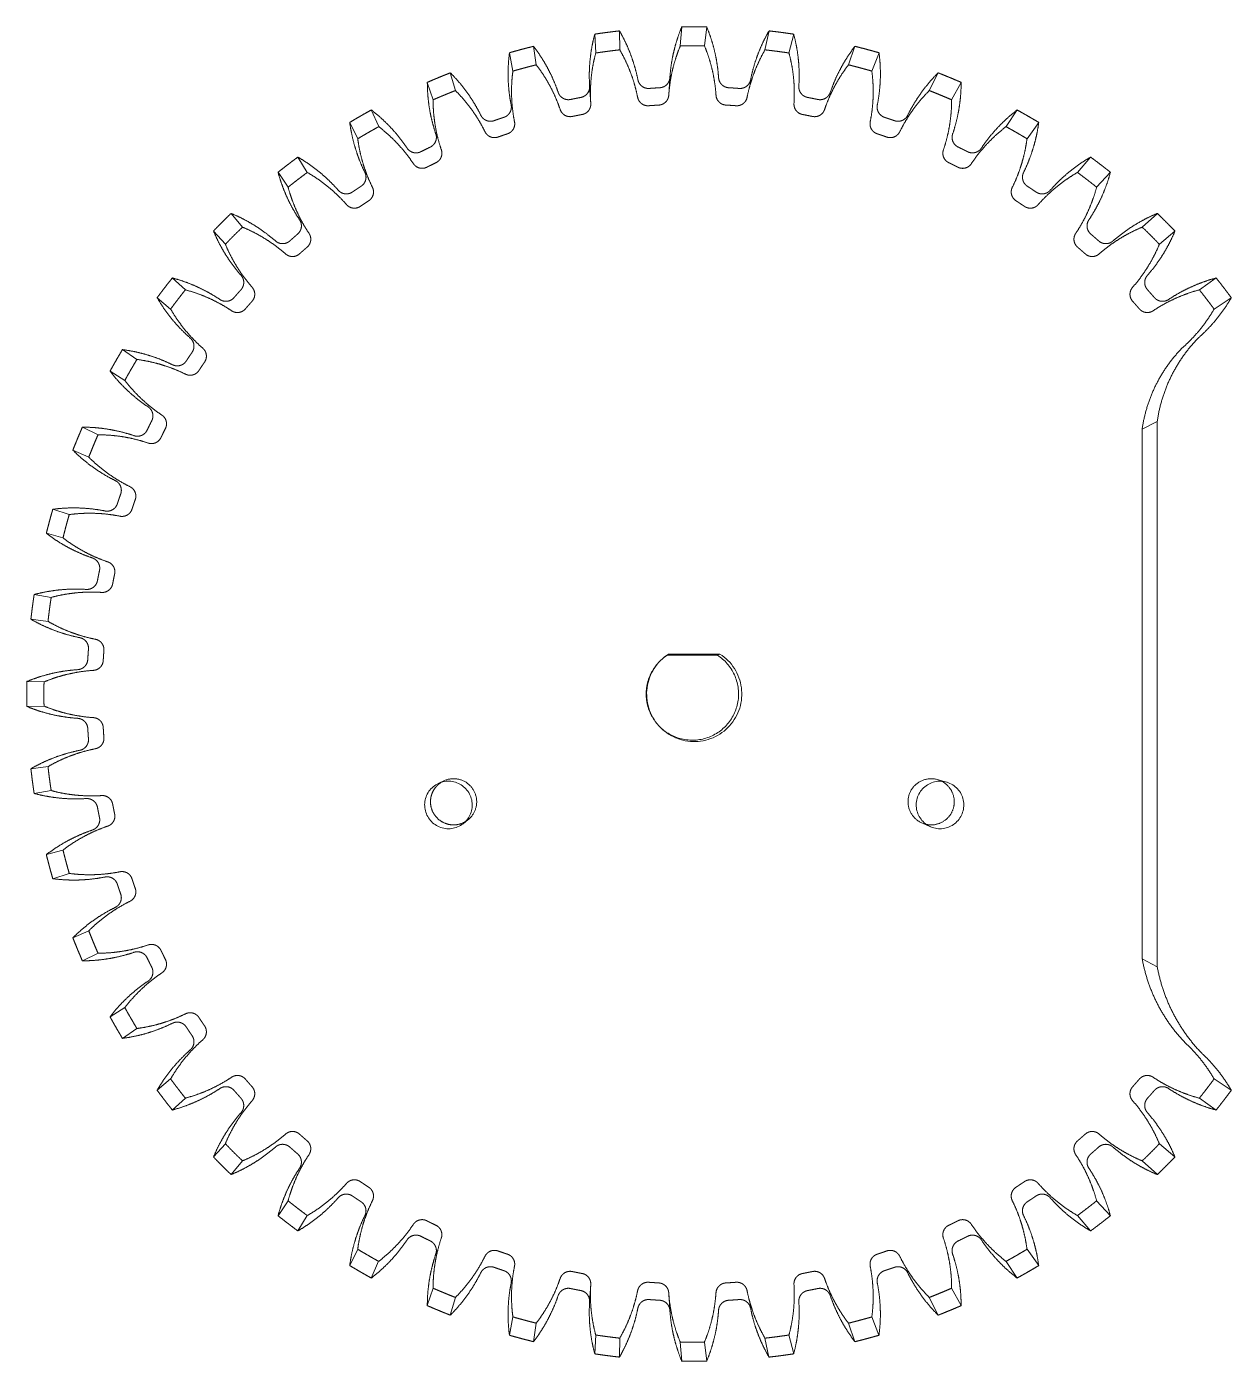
# Model space of a CAD drawing. Header units: millimetres. Extents: x 168.5 to 245.6, y 23.5 to 109.
import ezdxf

# ---------------------------------------------------------------- set-up
doc = ezdxf.new("R2010")
doc.units = ezdxf.units.MM
doc.layers.get('0').update_dxf_attribs({"true_color": 0xc2ced6})

# ---------------------------------------------------------------- blocks, each defined once
blk = doc.blocks.new('A$C346350F0')
at = {"color": 0, "linetype": 'Continuous', "lineweight": 0}
for p, q in [((-2.127, 41.03), (-2.19, 42.236)), ((-0.593, 41.232), (-0.61, 42.444)), ((3.281, 41.485), (3.377, 42.706)), ((4.829, 41.485), (4.971, 42.706)), ((8.702, 41.231), (8.958, 42.444)), ((10.237, 41.029), (10.538, 42.236)), ((-7.43, 39.872), (-7.649, 41.045)), ((-5.935, 40.272), (-6.109, 41.457)), ((14.044, 40.272), (14.458, 41.457)), ((15.54, 39.871), (15.997, 41.044)), ((-11.106, 38.624), (-11.433, 39.76)), ((2.542, 38.322), (2.617, 39.449)), ((2.542, 38.328), (2.617, 39.447)), ((2.617, 39.447), (2.617, 39.456)), ((19.216, 38.623), (19.781, 39.76)), ((-12.536, 38.032), (-12.905, 39.15)), ((-2.519, 38.907), (-2.52, 38.915)), ((-2.447, 37.796), (-2.519, 38.908)), ((-2.448, 37.803), (-2.519, 38.907)), ((20.646, 38.031), (21.253, 39.15)), ((-16.018, 36.315), (-16.489, 37.383)), ((24.127, 36.314), (24.837, 37.382)), ((-17.358, 35.541), (-17.869, 36.586)), ((25.468, 35.54), (26.217, 36.586)), ((-20.586, 33.384), (-21.191, 34.366)), ((28.695, 33.383), (29.54, 34.365)), ((-21.814, 32.442), (-22.456, 33.396)), ((29.923, 32.441), (30.804, 33.395)), ((-24.733, 29.882), (-25.46, 30.761)), ((32.842, 29.881), (33.808, 30.76)), ((-25.827, 28.788), (-26.587, 29.635)), ((33.937, 28.787), (34.935, 29.634)), ((-28.387, 25.869), (-29.222, 26.63)), ((36.496, 25.868), (37.57, 26.629)), ((-29.329, 24.641), (-30.192, 25.366)), ((37.438, 24.64), (38.54, 25.365)), ((-31.486, 21.414), (-32.412, 22.043)), ((-32.26, 20.073), (-33.209, 20.663)), ((32.837, 16.953), (33.803, 17.452)), ((33.803, -17.454), (33.803, 17.452)), ((-33.977, 16.591), (-34.976, 17.079)), ((32.837, -16.956), (32.837, 16.953)), ((-34.569, 15.161), (-35.586, 15.607)), ((-35.817, 11.485), (-36.871, 11.823)), ((-36.218, 9.99), (-37.283, 10.284)), ((-36.975, 6.183), (-38.063, 6.365)), ((-37.177, 4.648), (-38.271, 4.785)), ((1.897, 2.023), (1.953, 2.082)), ((2.527, 2.56), (2.455, 2.487)), ((5.654, 2.487), (2.455, 2.487)), ((2.527, 2.56), (5.82, 2.56)), ((5.654, 2.487), (5.82, 2.56)), ((-37.431, 0.775), (-38.532, 0.797)), ((-37.431, -0.773), (-38.532, -0.796)), ((1.897, -2.023), (1.953, -2.082)), ((-37.177, -4.647), (-38.271, -4.784)), ((-11.852, -5.561), (-12.201, -5.725)), ((19.728, -5.475), (20.309, -5.636)), ((-36.975, -6.182), (-38.063, -6.363)), ((-10.313, -8.065), (-10.617, -8.302)), ((18.737, -8.253), (19.288, -8.496)), ((-36.218, -9.989), (-37.283, -10.283)), ((-35.817, -11.484), (-36.871, -11.822)), ((-34.57, -15.16), (-35.587, -15.606)), ((-33.977, -16.59), (-34.977, -17.078)), ((32.837, -16.956), (33.803, -17.454)), ((-32.26, -20.072), (-33.209, -20.662)), ((-31.486, -21.412), (-32.413, -22.042)), ((-29.33, -24.64), (-30.193, -25.365)), ((37.438, -24.641), (38.539, -25.366)), ((-28.388, -25.868), (-29.223, -26.629)), ((36.495, -25.869), (37.569, -26.63)), ((-25.828, -28.787), (-26.588, -29.634)), ((33.936, -28.788), (34.934, -29.635)), ((-24.733, -29.881), (-25.461, -30.76)), ((32.841, -29.882), (33.807, -30.761)), ((-21.815, -32.441), (-22.457, -33.395)), ((29.922, -32.442), (30.803, -33.396)), ((-20.587, -33.383), (-21.193, -34.365)), ((28.694, -33.384), (29.538, -34.366)), ((-17.359, -35.54), (-17.87, -36.586)), ((25.467, -35.541), (26.216, -36.586)), ((-16.019, -36.314), (-16.49, -37.382)), ((24.126, -36.315), (24.836, -37.383)), ((-12.537, -38.031), (-12.906, -39.15)), ((-2.448, -37.796), (-2.52, -38.908)), ((-2.449, -37.803), (-2.52, -38.906)), ((2.541, -38.322), (2.616, -39.449)), ((2.541, -38.328), (2.615, -39.447)), ((20.644, -38.032), (21.252, -39.15)), ((-11.107, -38.623), (-11.434, -39.76)), ((-2.52, -38.906), (-2.521, -38.915)), ((19.214, -38.624), (19.78, -39.76)), ((-7.431, -39.871), (-7.65, -41.044)), ((2.615, -39.447), (2.616, -39.456)), ((15.538, -39.872), (15.996, -41.045)), ((-5.936, -40.272), (-6.111, -41.457)), ((14.043, -40.272), (14.456, -41.457)), ((-2.129, -41.029), (-2.191, -42.236)), ((-0.594, -41.231), (-0.611, -42.444)), ((3.28, -41.485), (3.376, -42.706)), ((4.828, -41.485), (4.97, -42.706)), ((8.701, -41.232), (8.957, -42.444)), ((10.236, -41.029), (10.537, -42.236))]:
    blk.add_line(p, q, dxfattribs=at)
for points in [[(4.971, 42.706), (4.954, 42.706), (4.937, 42.706), (4.921, 42.707), (4.904, 42.707), (4.887, 42.707), (4.87, 42.707), (4.854, 42.708), (4.837, 42.708), (4.82, 42.708), (4.803, 42.708), (4.786, 42.709), (4.77, 42.709), (4.753, 42.709), (4.736, 42.709), (4.719, 42.71), (4.703, 42.71), (4.686, 42.71), (4.669, 42.71), (4.652, 42.71), (4.635, 42.711), (4.619, 42.711), (4.602, 42.711), (4.585, 42.711), (4.568, 42.711), (4.552, 42.711), (4.535, 42.712), (4.518, 42.712), (4.501, 42.712), (4.484, 42.712), (4.468, 42.712), (4.451, 42.712), (4.434, 42.712), (4.417, 42.712), (4.401, 42.713), (4.384, 42.713), (4.367, 42.713), (4.35, 42.713), (4.334, 42.713), (4.317, 42.713), (4.3, 42.713), (4.283, 42.713), (4.266, 42.713), (4.25, 42.713), (4.233, 42.713), (4.216, 42.713), (4.199, 42.713), (4.183, 42.713), (4.166, 42.713), (4.149, 42.713), (4.132, 42.713), (4.115, 42.713), (4.099, 42.713), (4.082, 42.713), (4.065, 42.713), (4.048, 42.713), (4.032, 42.713), (4.015, 42.713), (3.998, 42.713), (3.981, 42.713), (3.964, 42.713), (3.948, 42.713), (3.931, 42.712), (3.914, 42.712), (3.897, 42.712), (3.881, 42.712), (3.864, 42.712), (3.847, 42.712), (3.83, 42.712), (3.814, 42.712), (3.797, 42.711), (3.78, 42.711), (3.763, 42.711), (3.746, 42.711), (3.73, 42.711), (3.713, 42.711), (3.696, 42.71), (3.679, 42.71), (3.663, 42.71), (3.646, 42.71), (3.629, 42.71), (3.612, 42.709), (3.595, 42.709), (3.579, 42.709), (3.562, 42.709), (3.545, 42.709), (3.528, 42.708), (3.512, 42.708), (3.495, 42.708), (3.478, 42.707), (3.461, 42.707), (3.444, 42.707), (3.428, 42.707), (3.411, 42.706), (3.394, 42.706), (3.377, 42.706)], [(-2.19, 42.236), (-2.199, 42.202), (-2.208, 42.168), (-2.217, 42.134), (-2.226, 42.1), (-2.234, 42.065), (-2.243, 42.031), (-2.251, 41.997), (-2.26, 41.962), (-2.268, 41.928), (-2.276, 41.893), (-2.284, 41.859), (-2.292, 41.825), (-2.299, 41.79), (-2.307, 41.755), (-2.314, 41.721), (-2.322, 41.686), (-2.329, 41.652), (-2.336, 41.617), (-2.343, 41.582), (-2.35, 41.548), (-2.357, 41.513), (-2.363, 41.478), (-2.37, 41.444), (-2.376, 41.409), (-2.382, 41.374), (-2.388, 41.339), (-2.394, 41.304), (-2.4, 41.269), (-2.406, 41.235), (-2.412, 41.2), (-2.417, 41.165), (-2.423, 41.13), (-2.428, 41.095), (-2.433, 41.06), (-2.438, 41.025), (-2.443, 40.99), (-2.448, 40.955), (-2.453, 40.92), (-2.457, 40.885), (-2.462, 40.85), (-2.466, 40.815), (-2.47, 40.779), (-2.474, 40.744), (-2.478, 40.709), (-2.482, 40.674), (-2.486, 40.639), (-2.489, 40.604), (-2.493, 40.569), (-2.496, 40.533), (-2.5, 40.498), (-2.503, 40.463), (-2.506, 40.428), (-2.508, 40.392), (-2.511, 40.357), (-2.514, 40.322), (-2.516, 40.287), (-2.519, 40.251), (-2.521, 40.216), (-2.523, 40.181), (-2.525, 40.145), (-2.527, 40.11), (-2.529, 40.075), (-2.531, 40.04), (-2.532, 40.004), (-2.533, 39.969), (-2.535, 39.934), (-2.536, 39.898), (-2.537, 39.863), (-2.538, 39.828), (-2.539, 39.792), (-2.539, 39.757), (-2.54, 39.721), (-2.54, 39.686), (-2.541, 39.651), (-2.541, 39.615), (-2.541, 39.58), (-2.541, 39.545), (-2.541, 39.509), (-2.54, 39.474), (-2.54, 39.439), (-2.539, 39.403), (-2.539, 39.368), (-2.538, 39.333), (-2.537, 39.297), (-2.536, 39.262), (-2.535, 39.227), (-2.534, 39.191), (-2.532, 39.156), (-2.531, 39.121), (-2.529, 39.085), (-2.527, 39.05), (-2.525, 39.015), (-2.523, 38.979), (-2.521, 38.944), (-2.519, 38.909)], [(-0.61, 42.444), (-0.627, 42.443), (-0.643, 42.441), (-0.66, 42.439), (-0.677, 42.437), (-0.693, 42.435), (-0.71, 42.433), (-0.727, 42.431), (-0.743, 42.429), (-0.76, 42.427), (-0.777, 42.425), (-0.793, 42.423), (-0.81, 42.421), (-0.827, 42.419), (-0.843, 42.417), (-0.86, 42.416), (-0.877, 42.414), (-0.893, 42.412), (-0.91, 42.41), (-0.927, 42.408), (-0.943, 42.406), (-0.96, 42.404), (-0.977, 42.402), (-0.993, 42.399), (-1.01, 42.397), (-1.027, 42.395), (-1.043, 42.393), (-1.06, 42.391), (-1.077, 42.389), (-1.093, 42.387), (-1.11, 42.385), (-1.127, 42.383), (-1.143, 42.381), (-1.16, 42.379), (-1.176, 42.377), (-1.193, 42.375), (-1.21, 42.373), (-1.226, 42.37), (-1.243, 42.368), (-1.26, 42.366), (-1.276, 42.364), (-1.293, 42.362), (-1.31, 42.36), (-1.326, 42.358), (-1.343, 42.355), (-1.359, 42.353), (-1.376, 42.351), (-1.393, 42.349), (-1.409, 42.347), (-1.426, 42.345), (-1.443, 42.342), (-1.459, 42.34), (-1.476, 42.338), (-1.492, 42.336), (-1.509, 42.333), (-1.526, 42.331), (-1.542, 42.329), (-1.559, 42.327), (-1.576, 42.324), (-1.592, 42.322), (-1.609, 42.32), (-1.625, 42.318), (-1.642, 42.315), (-1.659, 42.313), (-1.675, 42.311), (-1.692, 42.308), (-1.709, 42.306), (-1.725, 42.304), (-1.742, 42.302), (-1.758, 42.299), (-1.775, 42.297), (-1.792, 42.295), (-1.808, 42.292), (-1.825, 42.29), (-1.841, 42.288), (-1.858, 42.285), (-1.875, 42.283), (-1.891, 42.28), (-1.908, 42.278), (-1.924, 42.276), (-1.941, 42.273), (-1.958, 42.271), (-1.974, 42.268), (-1.991, 42.266), (-2.007, 42.264), (-2.024, 42.261), (-2.041, 42.259), (-2.057, 42.256), (-2.074, 42.254), (-2.09, 42.251), (-2.107, 42.249), (-2.124, 42.246), (-2.14, 42.244), (-2.157, 42.241), (-2.173, 42.239), (-2.19, 42.236)], [(0.569, 39.315), (0.562, 39.35), (0.555, 39.385), (0.548, 39.419), (0.54, 39.454), (0.533, 39.488), (0.525, 39.523), (0.518, 39.557), (0.51, 39.592), (0.502, 39.626), (0.494, 39.661), (0.486, 39.695), (0.478, 39.73), (0.469, 39.764), (0.461, 39.798), (0.452, 39.832), (0.443, 39.867), (0.434, 39.901), (0.425, 39.935), (0.416, 39.969), (0.407, 40.003), (0.398, 40.038), (0.388, 40.072), (0.379, 40.106), (0.369, 40.14), (0.359, 40.174), (0.349, 40.208), (0.339, 40.241), (0.329, 40.275), (0.319, 40.309), (0.308, 40.343), (0.298, 40.377), (0.287, 40.41), (0.277, 40.444), (0.266, 40.478), (0.255, 40.511), (0.244, 40.545), (0.232, 40.579), (0.221, 40.612), (0.21, 40.645), (0.198, 40.679), (0.187, 40.712), (0.175, 40.746), (0.163, 40.779), (0.151, 40.812), (0.139, 40.845), (0.126, 40.879), (0.114, 40.912), (0.102, 40.945), (0.089, 40.978), (0.076, 41.011), (0.064, 41.044), (0.051, 41.077), (0.038, 41.11), (0.024, 41.142), (0.011, 41.175), (-0.002, 41.208), (-0.016, 41.241), (-0.029, 41.273), (-0.043, 41.306), (-0.057, 41.338), (-0.071, 41.371), (-0.085, 41.403), (-0.099, 41.436), (-0.113, 41.468), (-0.128, 41.5), (-0.142, 41.533), (-0.157, 41.565), (-0.171, 41.597), (-0.186, 41.629), (-0.201, 41.661), (-0.216, 41.693), (-0.231, 41.725), (-0.247, 41.757), (-0.262, 41.789), (-0.278, 41.821), (-0.293, 41.852), (-0.309, 41.884), (-0.325, 41.916), (-0.341, 41.947), (-0.357, 41.979), (-0.373, 42.01), (-0.389, 42.041), (-0.405, 42.073), (-0.422, 42.104), (-0.438, 42.135), (-0.455, 42.167), (-0.472, 42.198), (-0.489, 42.229), (-0.506, 42.26), (-0.523, 42.291), (-0.54, 42.322), (-0.558, 42.352), (-0.575, 42.383), (-0.592, 42.414), (-0.61, 42.444)], [(3.377, 42.706), (3.364, 42.673), (3.351, 42.64), (3.337, 42.608), (3.324, 42.575), (3.311, 42.542), (3.298, 42.509), (3.285, 42.476), (3.273, 42.443), (3.26, 42.41), (3.248, 42.377), (3.235, 42.344), (3.223, 42.311), (3.211, 42.277), (3.199, 42.244), (3.187, 42.211), (3.175, 42.177), (3.163, 42.144), (3.152, 42.111), (3.14, 42.077), (3.129, 42.044), (3.118, 42.01), (3.107, 41.977), (3.096, 41.943), (3.085, 41.909), (3.074, 41.876), (3.064, 41.842), (3.053, 41.808), (3.043, 41.774), (3.032, 41.741), (3.022, 41.707), (3.012, 41.673), (3.002, 41.639), (2.992, 41.605), (2.983, 41.571), (2.973, 41.537), (2.964, 41.503), (2.954, 41.469), (2.945, 41.435), (2.936, 41.4), (2.927, 41.366), (2.918, 41.332), (2.909, 41.298), (2.901, 41.263), (2.892, 41.229), (2.884, 41.195), (2.876, 41.16), (2.867, 41.126), (2.859, 41.092), (2.851, 41.057), (2.844, 41.023), (2.836, 40.988), (2.828, 40.954), (2.821, 40.919), (2.814, 40.884), (2.806, 40.85), (2.799, 40.815), (2.792, 40.781), (2.785, 40.746), (2.779, 40.711), (2.772, 40.676), (2.766, 40.642), (2.759, 40.607), (2.753, 40.572), (2.747, 40.537), (2.741, 40.502), (2.735, 40.468), (2.729, 40.433), (2.724, 40.398), (2.718, 40.363), (2.713, 40.328), (2.707, 40.293), (2.702, 40.258), (2.697, 40.223), (2.692, 40.188), (2.687, 40.153), (2.683, 40.118), (2.678, 40.083), (2.674, 40.048), (2.669, 40.013), (2.665, 39.977), (2.661, 39.942), (2.657, 39.907), (2.653, 39.872), (2.65, 39.837), (2.646, 39.802), (2.643, 39.767), (2.639, 39.731), (2.636, 39.696), (2.633, 39.661), (2.63, 39.626), (2.627, 39.59), (2.624, 39.555), (2.622, 39.52), (2.619, 39.485), (2.617, 39.449)], [(5.731, 39.449), (5.729, 39.485), (5.727, 39.52), (5.724, 39.555), (5.721, 39.59), (5.718, 39.626), (5.715, 39.661), (5.712, 39.696), (5.709, 39.731), (5.706, 39.767), (5.702, 39.802), (5.699, 39.837), (5.695, 39.872), (5.691, 39.907), (5.687, 39.942), (5.683, 39.977), (5.679, 40.013), (5.675, 40.048), (5.67, 40.083), (5.666, 40.118), (5.661, 40.153), (5.656, 40.188), (5.651, 40.223), (5.646, 40.258), (5.641, 40.293), (5.636, 40.328), (5.63, 40.363), (5.625, 40.398), (5.619, 40.433), (5.613, 40.467), (5.607, 40.502), (5.601, 40.537), (5.595, 40.572), (5.589, 40.607), (5.583, 40.642), (5.576, 40.676), (5.569, 40.711), (5.563, 40.746), (5.556, 40.78), (5.549, 40.815), (5.542, 40.85), (5.535, 40.884), (5.527, 40.919), (5.52, 40.954), (5.512, 40.988), (5.505, 41.023), (5.497, 41.057), (5.489, 41.092), (5.481, 41.126), (5.473, 41.16), (5.464, 41.195), (5.456, 41.229), (5.448, 41.263), (5.439, 41.298), (5.43, 41.332), (5.421, 41.366), (5.412, 41.4), (5.403, 41.435), (5.394, 41.469), (5.385, 41.503), (5.375, 41.537), (5.366, 41.571), (5.356, 41.605), (5.346, 41.639), (5.336, 41.673), (5.326, 41.707), (5.316, 41.741), (5.306, 41.774), (5.295, 41.808), (5.285, 41.842), (5.274, 41.876), (5.263, 41.909), (5.252, 41.943), (5.241, 41.977), (5.23, 42.01), (5.219, 42.044), (5.208, 42.077), (5.196, 42.111), (5.185, 42.144), (5.173, 42.177), (5.161, 42.211), (5.15, 42.244), (5.137, 42.277), (5.125, 42.311), (5.113, 42.344), (5.101, 42.377), (5.088, 42.41), (5.076, 42.443), (5.063, 42.476), (5.05, 42.509), (5.037, 42.542), (5.024, 42.575), (5.011, 42.608), (4.998, 42.64), (4.984, 42.673), (4.971, 42.706)], [(8.958, 42.444), (8.941, 42.414), (8.923, 42.383), (8.906, 42.352), (8.888, 42.321), (8.871, 42.29), (8.854, 42.26), (8.837, 42.229), (8.82, 42.197), (8.803, 42.166), (8.787, 42.135), (8.77, 42.104), (8.754, 42.073), (8.737, 42.041), (8.721, 42.01), (8.705, 41.978), (8.689, 41.947), (8.673, 41.915), (8.657, 41.884), (8.641, 41.852), (8.626, 41.82), (8.61, 41.789), (8.595, 41.757), (8.58, 41.725), (8.565, 41.693), (8.549, 41.661), (8.535, 41.629), (8.52, 41.597), (8.505, 41.565), (8.49, 41.532), (8.476, 41.5), (8.462, 41.468), (8.447, 41.436), (8.433, 41.403), (8.419, 41.371), (8.405, 41.338), (8.391, 41.306), (8.378, 41.273), (8.364, 41.24), (8.35, 41.208), (8.337, 41.175), (8.324, 41.142), (8.311, 41.109), (8.298, 41.077), (8.285, 41.044), (8.272, 41.011), (8.259, 40.978), (8.247, 40.945), (8.234, 40.912), (8.222, 40.878), (8.21, 40.845), (8.197, 40.812), (8.185, 40.779), (8.174, 40.745), (8.162, 40.712), (8.15, 40.679), (8.139, 40.645), (8.127, 40.612), (8.116, 40.578), (8.105, 40.545), (8.093, 40.511), (8.082, 40.478), (8.072, 40.444), (8.061, 40.41), (8.05, 40.377), (8.04, 40.343), (8.029, 40.309), (8.019, 40.275), (8.009, 40.241), (7.999, 40.207), (7.989, 40.174), (7.979, 40.14), (7.969, 40.106), (7.96, 40.072), (7.95, 40.037), (7.941, 40.003), (7.932, 39.969), (7.923, 39.935), (7.914, 39.901), (7.905, 39.867), (7.896, 39.832), (7.888, 39.798), (7.879, 39.764), (7.871, 39.729), (7.862, 39.695), (7.854, 39.661), (7.846, 39.626), (7.838, 39.592), (7.831, 39.557), (7.823, 39.523), (7.815, 39.488), (7.808, 39.454), (7.801, 39.419), (7.793, 39.384), (7.786, 39.35), (7.779, 39.315)], [(10.538, 42.236), (10.522, 42.239), (10.505, 42.241), (10.489, 42.244), (10.472, 42.246), (10.455, 42.249), (10.439, 42.251), (10.422, 42.254), (10.406, 42.256), (10.389, 42.258), (10.372, 42.261), (10.356, 42.263), (10.339, 42.266), (10.323, 42.268), (10.306, 42.271), (10.289, 42.273), (10.273, 42.275), (10.256, 42.278), (10.24, 42.28), (10.223, 42.283), (10.206, 42.285), (10.19, 42.287), (10.173, 42.29), (10.157, 42.292), (10.14, 42.294), (10.123, 42.297), (10.107, 42.299), (10.09, 42.301), (10.073, 42.304), (10.057, 42.306), (10.04, 42.308), (10.024, 42.311), (10.007, 42.313), (9.99, 42.315), (9.974, 42.317), (9.957, 42.32), (9.941, 42.322), (9.924, 42.324), (9.907, 42.327), (9.891, 42.329), (9.874, 42.331), (9.857, 42.333), (9.841, 42.335), (9.824, 42.338), (9.808, 42.34), (9.791, 42.342), (9.774, 42.344), (9.758, 42.347), (9.741, 42.349), (9.724, 42.351), (9.708, 42.353), (9.691, 42.355), (9.674, 42.357), (9.658, 42.36), (9.641, 42.362), (9.625, 42.364), (9.608, 42.366), (9.591, 42.368), (9.575, 42.37), (9.558, 42.372), (9.541, 42.374), (9.525, 42.377), (9.508, 42.379), (9.491, 42.381), (9.475, 42.383), (9.458, 42.385), (9.442, 42.387), (9.425, 42.389), (9.408, 42.391), (9.392, 42.393), (9.375, 42.395), (9.358, 42.397), (9.342, 42.399), (9.325, 42.401), (9.308, 42.403), (9.292, 42.405), (9.275, 42.407), (9.258, 42.409), (9.242, 42.411), (9.225, 42.413), (9.208, 42.415), (9.192, 42.417), (9.175, 42.419), (9.158, 42.421), (9.142, 42.423), (9.125, 42.425), (9.108, 42.427), (9.092, 42.429), (9.075, 42.431), (9.058, 42.433), (9.042, 42.435), (9.025, 42.437), (9.008, 42.439), (8.992, 42.441), (8.975, 42.442), (8.958, 42.444)], [(10.867, 38.909), (10.87, 38.944), (10.872, 38.979), (10.874, 39.014), (10.876, 39.05), (10.877, 39.085), (10.879, 39.12), (10.88, 39.156), (10.882, 39.191), (10.883, 39.226), (10.884, 39.262), (10.885, 39.297), (10.886, 39.332), (10.887, 39.368), (10.888, 39.403), (10.888, 39.438), (10.889, 39.474), (10.889, 39.509), (10.889, 39.544), (10.889, 39.58), (10.889, 39.615), (10.889, 39.651), (10.889, 39.686), (10.888, 39.721), (10.888, 39.757), (10.887, 39.792), (10.886, 39.827), (10.885, 39.863), (10.884, 39.898), (10.883, 39.933), (10.882, 39.969), (10.88, 40.004), (10.879, 40.039), (10.877, 40.075), (10.875, 40.11), (10.873, 40.145), (10.871, 40.181), (10.869, 40.216), (10.867, 40.251), (10.865, 40.286), (10.862, 40.322), (10.859, 40.357), (10.857, 40.392), (10.854, 40.427), (10.851, 40.463), (10.848, 40.498), (10.845, 40.533), (10.841, 40.568), (10.838, 40.603), (10.834, 40.639), (10.83, 40.674), (10.827, 40.709), (10.823, 40.744), (10.818, 40.779), (10.814, 40.814), (10.81, 40.849), (10.805, 40.885), (10.801, 40.92), (10.796, 40.955), (10.791, 40.99), (10.786, 41.025), (10.781, 41.06), (10.776, 41.095), (10.771, 41.13), (10.766, 41.165), (10.76, 41.199), (10.754, 41.234), (10.749, 41.269), (10.743, 41.304), (10.737, 41.339), (10.731, 41.374), (10.724, 41.409), (10.718, 41.443), (10.711, 41.478), (10.705, 41.513), (10.698, 41.548), (10.691, 41.582), (10.684, 41.617), (10.677, 41.652), (10.67, 41.686), (10.663, 41.721), (10.655, 41.755), (10.648, 41.79), (10.64, 41.824), (10.632, 41.859), (10.624, 41.893), (10.616, 41.928), (10.608, 41.962), (10.6, 41.996), (10.591, 42.031), (10.583, 42.065), (10.574, 42.099), (10.565, 42.134), (10.556, 42.168), (10.547, 42.202), (10.538, 42.236)], [(-7.649, 41.045), (-7.653, 41.009), (-7.658, 40.974), (-7.662, 40.939), (-7.666, 40.904), (-7.67, 40.869), (-7.674, 40.834), (-7.678, 40.799), (-7.682, 40.764), (-7.685, 40.728), (-7.689, 40.693), (-7.692, 40.658), (-7.695, 40.623), (-7.699, 40.588), (-7.702, 40.552), (-7.704, 40.517), (-7.707, 40.482), (-7.71, 40.447), (-7.712, 40.411), (-7.715, 40.376), (-7.717, 40.341), (-7.719, 40.306), (-7.721, 40.27), (-7.723, 40.235), (-7.725, 40.2), (-7.727, 40.164), (-7.728, 40.129), (-7.73, 40.094), (-7.731, 40.058), (-7.732, 40.023), (-7.733, 39.988), (-7.734, 39.952), (-7.735, 39.917), (-7.735, 39.882), (-7.736, 39.846), (-7.736, 39.811), (-7.737, 39.776), (-7.737, 39.74), (-7.737, 39.705), (-7.737, 39.669), (-7.737, 39.634), (-7.737, 39.599), (-7.736, 39.563), (-7.736, 39.528), (-7.735, 39.493), (-7.734, 39.457), (-7.733, 39.422), (-7.732, 39.387), (-7.731, 39.351), (-7.73, 39.316), (-7.728, 39.281), (-7.727, 39.245), (-7.725, 39.21), (-7.724, 39.175), (-7.722, 39.139), (-7.72, 39.104), (-7.718, 39.069), (-7.715, 39.033), (-7.713, 38.998), (-7.711, 38.963), (-7.708, 38.928), (-7.705, 38.892), (-7.702, 38.857), (-7.699, 38.822), (-7.696, 38.787), (-7.693, 38.752), (-7.69, 38.716), (-7.686, 38.681), (-7.683, 38.646), (-7.679, 38.611), (-7.675, 38.576), (-7.671, 38.54), (-7.667, 38.505), (-7.663, 38.47), (-7.659, 38.435), (-7.654, 38.4), (-7.65, 38.365), (-7.645, 38.33), (-7.64, 38.295), (-7.635, 38.26), (-7.63, 38.225), (-7.625, 38.19), (-7.62, 38.155), (-7.615, 38.12), (-7.609, 38.085), (-7.603, 38.05), (-7.598, 38.015), (-7.592, 37.98), (-7.586, 37.946), (-7.58, 37.911), (-7.573, 37.876), (-7.567, 37.841), (-7.561, 37.806), (-7.554, 37.772), (-7.547, 37.737), (-7.54, 37.702)], [(-6.109, 41.457), (-6.126, 41.453), (-6.142, 41.449), (-6.158, 41.445), (-6.174, 41.441), (-6.191, 41.437), (-6.207, 41.433), (-6.223, 41.428), (-6.24, 41.424), (-6.256, 41.42), (-6.272, 41.416), (-6.288, 41.412), (-6.305, 41.408), (-6.321, 41.404), (-6.337, 41.4), (-6.353, 41.396), (-6.37, 41.391), (-6.386, 41.387), (-6.402, 41.383), (-6.418, 41.379), (-6.435, 41.375), (-6.451, 41.371), (-6.467, 41.367), (-6.483, 41.362), (-6.5, 41.358), (-6.516, 41.354), (-6.532, 41.35), (-6.548, 41.346), (-6.565, 41.341), (-6.581, 41.337), (-6.597, 41.333), (-6.613, 41.329), (-6.629, 41.324), (-6.646, 41.32), (-6.662, 41.316), (-6.678, 41.312), (-6.694, 41.307), (-6.711, 41.303), (-6.727, 41.299), (-6.743, 41.295), (-6.759, 41.29), (-6.775, 41.286), (-6.792, 41.282), (-6.808, 41.277), (-6.824, 41.273), (-6.84, 41.269), (-6.857, 41.264), (-6.873, 41.26), (-6.889, 41.256), (-6.905, 41.251), (-6.921, 41.247), (-6.938, 41.243), (-6.954, 41.238), (-6.97, 41.234), (-6.986, 41.23), (-7.002, 41.225), (-7.019, 41.221), (-7.035, 41.216), (-7.051, 41.212), (-7.067, 41.208), (-7.083, 41.203), (-7.099, 41.199), (-7.116, 41.194), (-7.132, 41.19), (-7.148, 41.185), (-7.164, 41.181), (-7.18, 41.176), (-7.196, 41.172), (-7.213, 41.168), (-7.229, 41.163), (-7.245, 41.159), (-7.261, 41.154), (-7.277, 41.15), (-7.293, 41.145), (-7.31, 41.141), (-7.326, 41.136), (-7.342, 41.132), (-7.358, 41.127), (-7.374, 41.123), (-7.39, 41.118), (-7.407, 41.113), (-7.423, 41.109), (-7.439, 41.104), (-7.455, 41.1), (-7.471, 41.095), (-7.487, 41.091), (-7.503, 41.086), (-7.52, 41.081), (-7.536, 41.077), (-7.552, 41.072), (-7.568, 41.068), (-7.584, 41.063), (-7.6, 41.058), (-7.616, 41.054), (-7.632, 41.049), (-7.649, 41.045)], [(-4.532, 38.508), (-4.543, 38.542), (-4.555, 38.575), (-4.566, 38.609), (-4.578, 38.642), (-4.59, 38.675), (-4.602, 38.709), (-4.614, 38.742), (-4.627, 38.775), (-4.639, 38.808), (-4.651, 38.841), (-4.664, 38.874), (-4.677, 38.907), (-4.689, 38.94), (-4.702, 38.973), (-4.715, 39.006), (-4.728, 39.039), (-4.742, 39.072), (-4.755, 39.104), (-4.769, 39.137), (-4.782, 39.17), (-4.796, 39.202), (-4.81, 39.235), (-4.824, 39.267), (-4.838, 39.3), (-4.852, 39.332), (-4.866, 39.364), (-4.88, 39.397), (-4.895, 39.429), (-4.91, 39.461), (-4.924, 39.493), (-4.939, 39.525), (-4.954, 39.558), (-4.969, 39.59), (-4.984, 39.621), (-4.999, 39.653), (-5.015, 39.685), (-5.03, 39.717), (-5.046, 39.749), (-5.062, 39.78), (-5.077, 39.812), (-5.093, 39.844), (-5.109, 39.875), (-5.126, 39.907), (-5.142, 39.938), (-5.158, 39.969), (-5.175, 40.001), (-5.191, 40.032), (-5.208, 40.063), (-5.225, 40.094), (-5.242, 40.125), (-5.259, 40.156), (-5.276, 40.187), (-5.293, 40.218), (-5.31, 40.249), (-5.328, 40.28), (-5.345, 40.31), (-5.363, 40.341), (-5.381, 40.372), (-5.398, 40.402), (-5.416, 40.433), (-5.434, 40.463), (-5.453, 40.493), (-5.471, 40.524), (-5.489, 40.554), (-5.508, 40.584), (-5.526, 40.614), (-5.545, 40.644), (-5.564, 40.674), (-5.583, 40.704), (-5.602, 40.734), (-5.621, 40.763), (-5.64, 40.793), (-5.659, 40.823), (-5.679, 40.852), (-5.698, 40.882), (-5.718, 40.911), (-5.737, 40.941), (-5.757, 40.97), (-5.777, 40.999), (-5.797, 41.028), (-5.817, 41.057), (-5.838, 41.086), (-5.858, 41.115), (-5.878, 41.144), (-5.899, 41.173), (-5.919, 41.202), (-5.94, 41.23), (-5.961, 41.259), (-5.982, 41.287), (-6.003, 41.316), (-6.024, 41.344), (-6.045, 41.372), (-6.066, 41.401), (-6.088, 41.429), (-6.109, 41.457)], [(-2.127, 41.03), (-2.136, 40.996), (-2.145, 40.963), (-2.154, 40.93), (-2.162, 40.897), (-2.171, 40.863), (-2.179, 40.83), (-2.187, 40.797), (-2.195, 40.763), (-2.203, 40.73), (-2.211, 40.696), (-2.218, 40.663), (-2.226, 40.629), (-2.234, 40.596), (-2.241, 40.562), (-2.248, 40.529), (-2.255, 40.495), (-2.262, 40.461), (-2.269, 40.428), (-2.276, 40.394), (-2.283, 40.36), (-2.289, 40.327), (-2.296, 40.293), (-2.302, 40.259), (-2.308, 40.225), (-2.314, 40.192), (-2.32, 40.158), (-2.326, 40.124), (-2.332, 40.09), (-2.337, 40.056), (-2.343, 40.022), (-2.348, 39.988), (-2.353, 39.954), (-2.359, 39.92), (-2.364, 39.887), (-2.369, 39.853), (-2.373, 39.819), (-2.378, 39.784), (-2.383, 39.75), (-2.387, 39.716), (-2.391, 39.682), (-2.396, 39.648), (-2.4, 39.614), (-2.404, 39.58), (-2.407, 39.546), (-2.411, 39.512), (-2.415, 39.478), (-2.418, 39.443), (-2.422, 39.409), (-2.425, 39.375), (-2.428, 39.341), (-2.431, 39.307), (-2.434, 39.272), (-2.437, 39.238), (-2.439, 39.204), (-2.442, 39.17), (-2.444, 39.135), (-2.447, 39.101), (-2.449, 39.067), (-2.451, 39.033), (-2.453, 38.998), (-2.455, 38.964), (-2.457, 38.93), (-2.458, 38.895), (-2.46, 38.861), (-2.461, 38.827), (-2.462, 38.792), (-2.463, 38.758), (-2.464, 38.724), (-2.465, 38.689), (-2.466, 38.655), (-2.467, 38.621), (-2.467, 38.586), (-2.468, 38.552), (-2.468, 38.518), (-2.468, 38.483), (-2.468, 38.449), (-2.468, 38.415), (-2.468, 38.38), (-2.468, 38.346), (-2.467, 38.312), (-2.467, 38.277), (-2.466, 38.243), (-2.465, 38.209), (-2.465, 38.174), (-2.464, 38.14), (-2.462, 38.106), (-2.461, 38.071), (-2.46, 38.037), (-2.458, 38.003), (-2.457, 37.968), (-2.455, 37.934), (-2.453, 37.9), (-2.451, 37.865), (-2.449, 37.831), (-2.447, 37.797)], [(-0.593, 41.232), (-0.609, 41.23), (-0.625, 41.228), (-0.641, 41.226), (-0.657, 41.224), (-0.674, 41.222), (-0.69, 41.22), (-0.706, 41.219), (-0.722, 41.217), (-0.738, 41.215), (-0.755, 41.213), (-0.771, 41.211), (-0.787, 41.209), (-0.803, 41.207), (-0.819, 41.205), (-0.836, 41.203), (-0.852, 41.202), (-0.868, 41.2), (-0.884, 41.198), (-0.9, 41.196), (-0.916, 41.194), (-0.933, 41.192), (-0.949, 41.19), (-0.965, 41.188), (-0.981, 41.186), (-0.997, 41.184), (-1.013, 41.182), (-1.03, 41.18), (-1.046, 41.178), (-1.062, 41.176), (-1.078, 41.174), (-1.094, 41.172), (-1.11, 41.17), (-1.127, 41.168), (-1.143, 41.166), (-1.159, 41.164), (-1.175, 41.162), (-1.191, 41.16), (-1.207, 41.158), (-1.224, 41.156), (-1.24, 41.153), (-1.256, 41.151), (-1.272, 41.149), (-1.288, 41.147), (-1.304, 41.145), (-1.321, 41.143), (-1.337, 41.141), (-1.353, 41.139), (-1.369, 41.137), (-1.385, 41.134), (-1.401, 41.132), (-1.418, 41.13), (-1.434, 41.128), (-1.45, 41.126), (-1.466, 41.124), (-1.482, 41.122), (-1.498, 41.119), (-1.514, 41.117), (-1.531, 41.115), (-1.547, 41.113), (-1.563, 41.111), (-1.579, 41.108), (-1.595, 41.106), (-1.611, 41.104), (-1.627, 41.102), (-1.644, 41.099), (-1.66, 41.097), (-1.676, 41.095), (-1.692, 41.093), (-1.708, 41.09), (-1.724, 41.088), (-1.74, 41.086), (-1.757, 41.084), (-1.773, 41.081), (-1.789, 41.079), (-1.805, 41.077), (-1.821, 41.074), (-1.837, 41.072), (-1.853, 41.07), (-1.869, 41.068), (-1.886, 41.065), (-1.902, 41.063), (-1.918, 41.061), (-1.934, 41.058), (-1.95, 41.056), (-1.966, 41.053), (-1.982, 41.051), (-1.998, 41.049), (-2.015, 41.046), (-2.031, 41.044), (-2.047, 41.042), (-2.063, 41.039), (-2.079, 41.037), (-2.095, 41.034), (-2.111, 41.032), (-2.127, 41.03)], [(0.553, 38.192), (0.546, 38.225), (0.539, 38.259), (0.532, 38.293), (0.525, 38.326), (0.518, 38.36), (0.51, 38.393), (0.503, 38.427), (0.495, 38.46), (0.488, 38.494), (0.48, 38.527), (0.472, 38.561), (0.464, 38.594), (0.456, 38.628), (0.447, 38.661), (0.439, 38.694), (0.431, 38.727), (0.422, 38.761), (0.413, 38.794), (0.404, 38.827), (0.395, 38.86), (0.386, 38.893), (0.377, 38.927), (0.368, 38.96), (0.359, 38.993), (0.349, 39.026), (0.339, 39.059), (0.33, 39.092), (0.32, 39.124), (0.31, 39.157), (0.3, 39.19), (0.289, 39.223), (0.279, 39.256), (0.269, 39.288), (0.258, 39.321), (0.247, 39.354), (0.237, 39.386), (0.226, 39.419), (0.215, 39.451), (0.204, 39.484), (0.193, 39.516), (0.181, 39.549), (0.17, 39.581), (0.158, 39.614), (0.147, 39.646), (0.135, 39.678), (0.123, 39.71), (0.111, 39.743), (0.099, 39.775), (0.087, 39.807), (0.074, 39.839), (0.062, 39.871), (0.049, 39.903), (0.037, 39.935), (0.024, 39.967), (0.011, 39.999), (-0.002, 40.03), (-0.015, 40.062), (-0.028, 40.094), (-0.042, 40.125), (-0.055, 40.157), (-0.069, 40.189), (-0.082, 40.22), (-0.096, 40.252), (-0.11, 40.283), (-0.124, 40.314), (-0.138, 40.346), (-0.152, 40.377), (-0.167, 40.408), (-0.181, 40.439), (-0.195, 40.471), (-0.21, 40.502), (-0.225, 40.533), (-0.24, 40.564), (-0.255, 40.595), (-0.27, 40.625), (-0.285, 40.656), (-0.3, 40.687), (-0.315, 40.718), (-0.331, 40.748), (-0.346, 40.779), (-0.362, 40.81), (-0.378, 40.84), (-0.394, 40.871), (-0.41, 40.901), (-0.426, 40.931), (-0.442, 40.962), (-0.458, 40.992), (-0.475, 41.022), (-0.491, 41.052), (-0.508, 41.082), (-0.525, 41.112), (-0.542, 41.142), (-0.559, 41.172), (-0.576, 41.202), (-0.593, 41.232)], [(3.281, 41.485), (3.268, 41.454), (3.255, 41.422), (3.242, 41.39), (3.229, 41.358), (3.216, 41.326), (3.204, 41.294), (3.191, 41.262), (3.179, 41.23), (3.167, 41.198), (3.155, 41.166), (3.143, 41.134), (3.131, 41.102), (3.119, 41.069), (3.107, 41.037), (3.096, 41.005), (3.084, 40.972), (3.073, 40.94), (3.062, 40.907), (3.051, 40.875), (3.04, 40.842), (3.029, 40.81), (3.018, 40.777), (3.007, 40.744), (2.997, 40.712), (2.986, 40.679), (2.976, 40.646), (2.966, 40.613), (2.956, 40.581), (2.946, 40.548), (2.936, 40.515), (2.926, 40.482), (2.916, 40.449), (2.907, 40.416), (2.898, 40.383), (2.888, 40.35), (2.879, 40.317), (2.87, 40.284), (2.861, 40.251), (2.852, 40.217), (2.843, 40.184), (2.835, 40.151), (2.826, 40.118), (2.818, 40.084), (2.81, 40.051), (2.801, 40.018), (2.793, 39.984), (2.785, 39.951), (2.778, 39.917), (2.77, 39.884), (2.762, 39.85), (2.755, 39.817), (2.748, 39.783), (2.74, 39.75), (2.733, 39.716), (2.726, 39.682), (2.719, 39.649), (2.713, 39.615), (2.706, 39.581), (2.699, 39.548), (2.693, 39.514), (2.687, 39.48), (2.68, 39.446), (2.674, 39.413), (2.668, 39.379), (2.663, 39.345), (2.657, 39.311), (2.651, 39.277), (2.646, 39.243), (2.64, 39.209), (2.635, 39.175), (2.63, 39.141), (2.625, 39.108), (2.62, 39.074), (2.615, 39.039), (2.611, 39.005), (2.606, 38.971), (2.602, 38.937), (2.597, 38.903), (2.593, 38.869), (2.589, 38.835), (2.585, 38.801), (2.581, 38.767), (2.578, 38.733), (2.574, 38.699), (2.57, 38.664), (2.567, 38.63), (2.564, 38.596), (2.561, 38.562), (2.558, 38.528), (2.555, 38.493), (2.552, 38.459), (2.549, 38.425), (2.547, 38.391), (2.544, 38.356), (2.542, 38.322)], [(4.829, 41.485), (4.813, 41.486), (4.796, 41.486), (4.78, 41.486), (4.764, 41.486), (4.747, 41.487), (4.731, 41.487), (4.715, 41.487), (4.699, 41.488), (4.682, 41.488), (4.666, 41.488), (4.65, 41.488), (4.633, 41.489), (4.617, 41.489), (4.601, 41.489), (4.584, 41.489), (4.568, 41.489), (4.552, 41.49), (4.536, 41.49), (4.519, 41.49), (4.503, 41.49), (4.487, 41.49), (4.47, 41.49), (4.454, 41.491), (4.438, 41.491), (4.422, 41.491), (4.405, 41.491), (4.389, 41.491), (4.373, 41.491), (4.356, 41.491), (4.34, 41.492), (4.324, 41.492), (4.307, 41.492), (4.291, 41.492), (4.275, 41.492), (4.259, 41.492), (4.242, 41.492), (4.226, 41.492), (4.21, 41.492), (4.193, 41.492), (4.177, 41.492), (4.161, 41.492), (4.145, 41.492), (4.128, 41.492), (4.112, 41.493), (4.096, 41.493), (4.079, 41.493), (4.063, 41.493), (4.047, 41.493), (4.03, 41.493), (4.014, 41.493), (3.998, 41.493), (3.982, 41.492), (3.965, 41.492), (3.949, 41.492), (3.933, 41.492), (3.916, 41.492), (3.9, 41.492), (3.884, 41.492), (3.867, 41.492), (3.851, 41.492), (3.835, 41.492), (3.819, 41.492), (3.802, 41.492), (3.786, 41.492), (3.77, 41.492), (3.753, 41.491), (3.737, 41.491), (3.721, 41.491), (3.705, 41.491), (3.688, 41.491), (3.672, 41.491), (3.656, 41.491), (3.639, 41.49), (3.623, 41.49), (3.607, 41.49), (3.59, 41.49), (3.574, 41.49), (3.558, 41.49), (3.542, 41.489), (3.525, 41.489), (3.509, 41.489), (3.493, 41.489), (3.476, 41.489), (3.46, 41.488), (3.444, 41.488), (3.428, 41.488), (3.411, 41.488), (3.395, 41.487), (3.379, 41.487), (3.362, 41.487), (3.346, 41.487), (3.33, 41.486), (3.313, 41.486), (3.297, 41.486), (3.281, 41.485)], [(5.568, 38.322), (5.565, 38.356), (5.563, 38.391), (5.56, 38.425), (5.558, 38.459), (5.555, 38.493), (5.552, 38.528), (5.549, 38.562), (5.546, 38.596), (5.543, 38.63), (5.539, 38.664), (5.536, 38.698), (5.532, 38.733), (5.528, 38.767), (5.525, 38.801), (5.521, 38.835), (5.517, 38.869), (5.512, 38.903), (5.508, 38.937), (5.504, 38.971), (5.499, 39.005), (5.494, 39.039), (5.49, 39.073), (5.485, 39.107), (5.48, 39.141), (5.475, 39.175), (5.469, 39.209), (5.464, 39.243), (5.458, 39.277), (5.453, 39.311), (5.447, 39.345), (5.441, 39.379), (5.435, 39.413), (5.429, 39.446), (5.423, 39.48), (5.417, 39.514), (5.41, 39.548), (5.404, 39.581), (5.397, 39.615), (5.39, 39.649), (5.383, 39.682), (5.376, 39.716), (5.369, 39.75), (5.362, 39.783), (5.355, 39.817), (5.347, 39.85), (5.34, 39.884), (5.332, 39.917), (5.324, 39.951), (5.316, 39.984), (5.308, 40.018), (5.3, 40.051), (5.292, 40.084), (5.283, 40.118), (5.275, 40.151), (5.266, 40.184), (5.258, 40.217), (5.249, 40.251), (5.24, 40.284), (5.231, 40.317), (5.222, 40.35), (5.212, 40.383), (5.203, 40.416), (5.193, 40.449), (5.184, 40.482), (5.174, 40.515), (5.164, 40.548), (5.154, 40.581), (5.144, 40.613), (5.134, 40.646), (5.123, 40.679), (5.113, 40.712), (5.102, 40.744), (5.092, 40.777), (5.081, 40.81), (5.07, 40.842), (5.059, 40.875), (5.048, 40.907), (5.037, 40.94), (5.025, 40.972), (5.014, 41.005), (5.002, 41.037), (4.991, 41.069), (4.979, 41.101), (4.967, 41.134), (4.955, 41.166), (4.943, 41.198), (4.931, 41.23), (4.918, 41.262), (4.906, 41.294), (4.893, 41.326), (4.881, 41.358), (4.868, 41.39), (4.855, 41.422), (4.842, 41.454), (4.829, 41.485)], [(8.702, 41.231), (8.685, 41.202), (8.668, 41.172), (8.651, 41.142), (8.634, 41.112), (8.618, 41.082), (8.601, 41.052), (8.585, 41.022), (8.568, 40.992), (8.552, 40.961), (8.536, 40.931), (8.52, 40.901), (8.504, 40.87), (8.488, 40.84), (8.472, 40.809), (8.456, 40.779), (8.441, 40.748), (8.425, 40.718), (8.41, 40.687), (8.395, 40.656), (8.379, 40.625), (8.364, 40.594), (8.349, 40.564), (8.335, 40.533), (8.32, 40.502), (8.305, 40.47), (8.291, 40.439), (8.276, 40.408), (8.262, 40.377), (8.248, 40.346), (8.234, 40.314), (8.22, 40.283), (8.206, 40.251), (8.192, 40.22), (8.178, 40.188), (8.165, 40.157), (8.151, 40.125), (8.138, 40.094), (8.125, 40.062), (8.112, 40.03), (8.099, 39.998), (8.086, 39.967), (8.073, 39.935), (8.061, 39.903), (8.048, 39.871), (8.036, 39.839), (8.023, 39.807), (8.011, 39.775), (7.999, 39.742), (7.987, 39.71), (7.975, 39.678), (7.963, 39.646), (7.952, 39.613), (7.94, 39.581), (7.929, 39.549), (7.917, 39.516), (7.906, 39.484), (7.895, 39.451), (7.884, 39.419), (7.873, 39.386), (7.862, 39.354), (7.852, 39.321), (7.841, 39.288), (7.831, 39.256), (7.82, 39.223), (7.81, 39.19), (7.8, 39.157), (7.79, 39.124), (7.78, 39.091), (7.77, 39.058), (7.761, 39.026), (7.751, 38.993), (7.742, 38.959), (7.732, 38.926), (7.723, 38.893), (7.714, 38.86), (7.705, 38.827), (7.696, 38.794), (7.688, 38.761), (7.679, 38.727), (7.671, 38.694), (7.662, 38.661), (7.654, 38.627), (7.646, 38.594), (7.638, 38.561), (7.63, 38.527), (7.622, 38.494), (7.614, 38.46), (7.607, 38.427), (7.599, 38.393), (7.592, 38.36), (7.585, 38.326), (7.578, 38.293), (7.571, 38.259), (7.564, 38.225), (7.557, 38.192)], [(10.237, 41.029), (10.221, 41.032), (10.205, 41.034), (10.189, 41.037), (10.173, 41.039), (10.157, 41.041), (10.14, 41.044), (10.124, 41.046), (10.108, 41.049), (10.092, 41.051), (10.076, 41.053), (10.06, 41.056), (10.044, 41.058), (10.028, 41.06), (10.011, 41.063), (9.995, 41.065), (9.979, 41.067), (9.963, 41.07), (9.947, 41.072), (9.931, 41.074), (9.915, 41.077), (9.899, 41.079), (9.882, 41.081), (9.866, 41.083), (9.85, 41.086), (9.834, 41.088), (9.818, 41.09), (9.802, 41.093), (9.786, 41.095), (9.769, 41.097), (9.753, 41.099), (9.737, 41.102), (9.721, 41.104), (9.705, 41.106), (9.689, 41.108), (9.673, 41.11), (9.656, 41.113), (9.64, 41.115), (9.624, 41.117), (9.608, 41.119), (9.592, 41.121), (9.576, 41.124), (9.56, 41.126), (9.543, 41.128), (9.527, 41.13), (9.511, 41.132), (9.495, 41.134), (9.479, 41.136), (9.463, 41.139), (9.447, 41.141), (9.43, 41.143), (9.414, 41.145), (9.398, 41.147), (9.382, 41.149), (9.366, 41.151), (9.35, 41.153), (9.333, 41.155), (9.317, 41.157), (9.301, 41.159), (9.285, 41.162), (9.269, 41.164), (9.253, 41.166), (9.236, 41.168), (9.22, 41.17), (9.204, 41.172), (9.188, 41.174), (9.172, 41.176), (9.156, 41.178), (9.139, 41.18), (9.123, 41.182), (9.107, 41.184), (9.091, 41.186), (9.075, 41.188), (9.058, 41.19), (9.042, 41.192), (9.026, 41.194), (9.01, 41.196), (8.994, 41.197), (8.978, 41.199), (8.961, 41.201), (8.945, 41.203), (8.929, 41.205), (8.913, 41.207), (8.897, 41.209), (8.881, 41.211), (8.864, 41.213), (8.848, 41.215), (8.832, 41.217), (8.816, 41.218), (8.8, 41.22), (8.783, 41.222), (8.767, 41.224), (8.751, 41.226), (8.735, 41.228), (8.719, 41.23), (8.702, 41.231)], [(10.557, 37.797), (10.559, 37.831), (10.561, 37.865), (10.563, 37.9), (10.565, 37.934), (10.566, 37.968), (10.568, 38.002), (10.57, 38.037), (10.571, 38.071), (10.572, 38.105), (10.573, 38.14), (10.574, 38.174), (10.575, 38.208), (10.576, 38.243), (10.577, 38.277), (10.577, 38.311), (10.577, 38.346), (10.578, 38.38), (10.578, 38.414), (10.578, 38.449), (10.578, 38.483), (10.578, 38.517), (10.577, 38.552), (10.577, 38.586), (10.576, 38.621), (10.576, 38.655), (10.575, 38.689), (10.574, 38.724), (10.573, 38.758), (10.572, 38.792), (10.571, 38.827), (10.569, 38.861), (10.568, 38.895), (10.566, 38.929), (10.565, 38.964), (10.563, 38.998), (10.561, 39.032), (10.559, 39.067), (10.556, 39.101), (10.554, 39.135), (10.552, 39.169), (10.549, 39.204), (10.546, 39.238), (10.544, 39.272), (10.541, 39.306), (10.538, 39.341), (10.535, 39.375), (10.531, 39.409), (10.528, 39.443), (10.524, 39.477), (10.521, 39.512), (10.517, 39.546), (10.513, 39.58), (10.509, 39.614), (10.505, 39.648), (10.501, 39.682), (10.497, 39.716), (10.492, 39.75), (10.488, 39.784), (10.483, 39.818), (10.478, 39.852), (10.473, 39.886), (10.468, 39.92), (10.463, 39.954), (10.458, 39.988), (10.453, 40.022), (10.447, 40.056), (10.441, 40.09), (10.436, 40.124), (10.43, 40.158), (10.424, 40.191), (10.418, 40.225), (10.412, 40.259), (10.405, 40.293), (10.399, 40.327), (10.392, 40.36), (10.386, 40.394), (10.379, 40.428), (10.372, 40.461), (10.365, 40.495), (10.358, 40.529), (10.351, 40.562), (10.343, 40.596), (10.336, 40.629), (10.328, 40.663), (10.321, 40.696), (10.313, 40.73), (10.305, 40.763), (10.297, 40.796), (10.289, 40.83), (10.28, 40.863), (10.272, 40.896), (10.263, 40.93), (10.255, 40.963), (10.246, 40.996), (10.237, 41.029)], [(14.458, 41.457), (14.436, 41.429), (14.415, 41.4), (14.393, 41.372), (14.372, 41.344), (14.351, 41.315), (14.33, 41.287), (14.309, 41.259), (14.288, 41.23), (14.268, 41.201), (14.247, 41.173), (14.227, 41.144), (14.206, 41.115), (14.186, 41.086), (14.166, 41.057), (14.145, 41.028), (14.125, 40.999), (14.106, 40.97), (14.086, 40.94), (14.066, 40.911), (14.046, 40.881), (14.027, 40.852), (14.007, 40.822), (13.988, 40.793), (13.969, 40.763), (13.95, 40.733), (13.931, 40.704), (13.912, 40.674), (13.893, 40.644), (13.875, 40.614), (13.856, 40.584), (13.837, 40.553), (13.819, 40.523), (13.801, 40.493), (13.783, 40.463), (13.765, 40.432), (13.747, 40.402), (13.729, 40.371), (13.711, 40.341), (13.693, 40.31), (13.676, 40.279), (13.658, 40.249), (13.641, 40.218), (13.624, 40.187), (13.607, 40.156), (13.59, 40.125), (13.573, 40.094), (13.556, 40.063), (13.539, 40.032), (13.523, 40), (13.506, 39.969), (13.49, 39.938), (13.474, 39.906), (13.458, 39.875), (13.442, 39.843), (13.426, 39.812), (13.41, 39.78), (13.394, 39.748), (13.379, 39.717), (13.363, 39.685), (13.348, 39.653), (13.332, 39.621), (13.317, 39.589), (13.302, 39.557), (13.287, 39.525), (13.272, 39.493), (13.258, 39.461), (13.243, 39.429), (13.229, 39.396), (13.214, 39.364), (13.2, 39.332), (13.186, 39.299), (13.172, 39.267), (13.158, 39.234), (13.144, 39.202), (13.13, 39.169), (13.117, 39.137), (13.103, 39.104), (13.09, 39.071), (13.077, 39.038), (13.064, 39.006), (13.05, 38.973), (13.038, 38.94), (13.025, 38.907), (13.012, 38.874), (13, 38.841), (12.987, 38.808), (12.975, 38.775), (12.962, 38.741), (12.95, 38.708), (12.938, 38.675), (12.926, 38.642), (12.915, 38.608), (12.903, 38.575), (12.891, 38.542), (12.88, 38.508)], [(15.997, 41.044), (15.981, 41.049), (15.965, 41.053), (15.948, 41.058), (15.932, 41.063), (15.916, 41.067), (15.9, 41.072), (15.884, 41.076), (15.868, 41.081), (15.852, 41.086), (15.835, 41.09), (15.819, 41.095), (15.803, 41.099), (15.787, 41.104), (15.771, 41.109), (15.755, 41.113), (15.739, 41.118), (15.722, 41.122), (15.706, 41.127), (15.69, 41.131), (15.674, 41.136), (15.658, 41.14), (15.642, 41.145), (15.626, 41.149), (15.609, 41.154), (15.593, 41.158), (15.577, 41.163), (15.561, 41.167), (15.545, 41.172), (15.529, 41.176), (15.512, 41.181), (15.496, 41.185), (15.48, 41.189), (15.464, 41.194), (15.448, 41.198), (15.432, 41.203), (15.415, 41.207), (15.399, 41.212), (15.383, 41.216), (15.367, 41.22), (15.351, 41.225), (15.334, 41.229), (15.318, 41.234), (15.302, 41.238), (15.286, 41.242), (15.27, 41.247), (15.253, 41.251), (15.237, 41.255), (15.221, 41.26), (15.205, 41.264), (15.189, 41.268), (15.172, 41.273), (15.156, 41.277), (15.14, 41.281), (15.124, 41.286), (15.108, 41.29), (15.091, 41.294), (15.075, 41.299), (15.059, 41.303), (15.043, 41.307), (15.026, 41.311), (15.01, 41.316), (14.994, 41.32), (14.978, 41.324), (14.962, 41.328), (14.945, 41.333), (14.929, 41.337), (14.913, 41.341), (14.897, 41.345), (14.88, 41.349), (14.864, 41.354), (14.848, 41.358), (14.832, 41.362), (14.815, 41.366), (14.799, 41.37), (14.783, 41.375), (14.767, 41.379), (14.75, 41.383), (14.734, 41.387), (14.718, 41.391), (14.702, 41.395), (14.685, 41.399), (14.669, 41.404), (14.653, 41.408), (14.637, 41.412), (14.62, 41.416), (14.604, 41.42), (14.588, 41.424), (14.572, 41.428), (14.555, 41.432), (14.539, 41.436), (14.523, 41.44), (14.506, 41.444), (14.49, 41.449), (14.474, 41.453), (14.458, 41.457)], [(15.889, 37.702), (15.895, 37.737), (15.902, 37.771), (15.909, 37.806), (15.915, 37.841), (15.922, 37.876), (15.928, 37.91), (15.934, 37.945), (15.94, 37.98), (15.946, 38.015), (15.952, 38.05), (15.957, 38.085), (15.963, 38.12), (15.968, 38.155), (15.973, 38.19), (15.979, 38.225), (15.984, 38.26), (15.988, 38.295), (15.993, 38.33), (15.998, 38.365), (16.002, 38.4), (16.007, 38.435), (16.011, 38.47), (16.015, 38.505), (16.019, 38.54), (16.023, 38.575), (16.027, 38.61), (16.031, 38.646), (16.034, 38.681), (16.038, 38.716), (16.041, 38.751), (16.044, 38.786), (16.048, 38.822), (16.051, 38.857), (16.053, 38.892), (16.056, 38.927), (16.059, 38.963), (16.061, 38.998), (16.064, 39.033), (16.066, 39.068), (16.068, 39.104), (16.07, 39.139), (16.072, 39.174), (16.074, 39.21), (16.075, 39.245), (16.077, 39.28), (16.078, 39.316), (16.079, 39.351), (16.08, 39.386), (16.082, 39.422), (16.082, 39.457), (16.083, 39.492), (16.084, 39.528), (16.084, 39.563), (16.085, 39.598), (16.085, 39.634), (16.085, 39.669), (16.085, 39.704), (16.085, 39.74), (16.085, 39.775), (16.085, 39.811), (16.084, 39.846), (16.084, 39.881), (16.083, 39.917), (16.082, 39.952), (16.081, 39.987), (16.08, 40.023), (16.079, 40.058), (16.078, 40.093), (16.076, 40.129), (16.075, 40.164), (16.073, 40.199), (16.071, 40.235), (16.069, 40.27), (16.067, 40.305), (16.065, 40.34), (16.063, 40.376), (16.061, 40.411), (16.058, 40.446), (16.055, 40.482), (16.053, 40.517), (16.05, 40.552), (16.047, 40.587), (16.044, 40.622), (16.04, 40.658), (16.037, 40.693), (16.034, 40.728), (16.03, 40.763), (16.026, 40.798), (16.022, 40.834), (16.018, 40.869), (16.014, 40.904), (16.01, 40.939), (16.006, 40.974), (16.001, 41.009), (15.997, 41.044)], [(-5.935, 40.272), (-5.951, 40.268), (-5.966, 40.264), (-5.982, 40.26), (-5.998, 40.256), (-6.014, 40.253), (-6.03, 40.249), (-6.045, 40.245), (-6.061, 40.241), (-6.077, 40.237), (-6.093, 40.233), (-6.109, 40.229), (-6.124, 40.225), (-6.14, 40.221), (-6.156, 40.217), (-6.172, 40.213), (-6.188, 40.209), (-6.203, 40.205), (-6.219, 40.201), (-6.235, 40.197), (-6.251, 40.193), (-6.267, 40.188), (-6.282, 40.184), (-6.298, 40.18), (-6.314, 40.176), (-6.33, 40.172), (-6.345, 40.168), (-6.361, 40.164), (-6.377, 40.16), (-6.393, 40.156), (-6.409, 40.152), (-6.424, 40.148), (-6.44, 40.144), (-6.456, 40.139), (-6.472, 40.135), (-6.487, 40.131), (-6.503, 40.127), (-6.519, 40.123), (-6.535, 40.119), (-6.55, 40.115), (-6.566, 40.11), (-6.582, 40.106), (-6.598, 40.102), (-6.613, 40.098), (-6.629, 40.094), (-6.645, 40.089), (-6.661, 40.085), (-6.676, 40.081), (-6.692, 40.077), (-6.708, 40.073), (-6.724, 40.068), (-6.739, 40.064), (-6.755, 40.06), (-6.771, 40.056), (-6.786, 40.051), (-6.802, 40.047), (-6.818, 40.043), (-6.834, 40.039), (-6.849, 40.034), (-6.865, 40.03), (-6.881, 40.026), (-6.897, 40.021), (-6.912, 40.017), (-6.928, 40.013), (-6.944, 40.008), (-6.959, 40.004), (-6.975, 40), (-6.991, 39.995), (-7.007, 39.991), (-7.022, 39.987), (-7.038, 39.982), (-7.054, 39.978), (-7.069, 39.974), (-7.085, 39.969), (-7.101, 39.965), (-7.116, 39.961), (-7.132, 39.956), (-7.148, 39.952), (-7.164, 39.947), (-7.179, 39.943), (-7.195, 39.939), (-7.211, 39.934), (-7.226, 39.93), (-7.242, 39.925), (-7.258, 39.921), (-7.273, 39.916), (-7.289, 39.912), (-7.305, 39.908), (-7.32, 39.903), (-7.336, 39.899), (-7.352, 39.894), (-7.367, 39.89), (-7.383, 39.885), (-7.399, 39.881), (-7.414, 39.876), (-7.43, 39.872)], [(-4.402, 37.408), (-4.413, 37.44), (-4.425, 37.473), (-4.436, 37.505), (-4.447, 37.538), (-4.459, 37.57), (-4.471, 37.602), (-4.482, 37.635), (-4.494, 37.667), (-4.506, 37.699), (-4.518, 37.731), (-4.531, 37.763), (-4.543, 37.795), (-4.555, 37.827), (-4.568, 37.859), (-4.581, 37.891), (-4.593, 37.923), (-4.606, 37.955), (-4.619, 37.987), (-4.632, 38.019), (-4.646, 38.05), (-4.659, 38.082), (-4.672, 38.114), (-4.686, 38.145), (-4.699, 38.177), (-4.713, 38.208), (-4.727, 38.24), (-4.741, 38.271), (-4.755, 38.302), (-4.769, 38.334), (-4.784, 38.365), (-4.798, 38.396), (-4.812, 38.427), (-4.827, 38.458), (-4.842, 38.489), (-4.857, 38.52), (-4.872, 38.551), (-4.887, 38.582), (-4.902, 38.613), (-4.917, 38.644), (-4.932, 38.674), (-4.948, 38.705), (-4.963, 38.736), (-4.979, 38.766), (-4.995, 38.797), (-5.011, 38.827), (-5.027, 38.858), (-5.043, 38.888), (-5.059, 38.918), (-5.075, 38.948), (-5.092, 38.979), (-5.108, 39.009), (-5.125, 39.039), (-5.142, 39.069), (-5.158, 39.099), (-5.175, 39.129), (-5.192, 39.158), (-5.21, 39.188), (-5.227, 39.218), (-5.244, 39.248), (-5.262, 39.277), (-5.279, 39.307), (-5.297, 39.336), (-5.315, 39.366), (-5.332, 39.395), (-5.35, 39.424), (-5.368, 39.453), (-5.387, 39.483), (-5.405, 39.512), (-5.423, 39.541), (-5.442, 39.57), (-5.46, 39.599), (-5.479, 39.627), (-5.498, 39.656), (-5.516, 39.685), (-5.535, 39.714), (-5.554, 39.742), (-5.574, 39.771), (-5.593, 39.799), (-5.612, 39.827), (-5.632, 39.856), (-5.651, 39.884), (-5.671, 39.912), (-5.69, 39.94), (-5.71, 39.968), (-5.73, 39.996), (-5.75, 40.024), (-5.77, 40.052), (-5.791, 40.08), (-5.811, 40.108), (-5.831, 40.135), (-5.852, 40.163), (-5.872, 40.19), (-5.893, 40.218), (-5.914, 40.245), (-5.935, 40.272)], [(14.044, 40.272), (14.024, 40.245), (14.003, 40.217), (13.982, 40.19), (13.961, 40.162), (13.941, 40.135), (13.921, 40.107), (13.9, 40.08), (13.88, 40.052), (13.86, 40.024), (13.84, 39.996), (13.82, 39.968), (13.8, 39.94), (13.78, 39.912), (13.761, 39.884), (13.741, 39.855), (13.722, 39.827), (13.702, 39.799), (13.683, 39.77), (13.664, 39.742), (13.645, 39.713), (13.626, 39.685), (13.607, 39.656), (13.588, 39.627), (13.57, 39.598), (13.551, 39.569), (13.533, 39.54), (13.514, 39.511), (13.496, 39.482), (13.478, 39.453), (13.46, 39.424), (13.442, 39.395), (13.424, 39.365), (13.406, 39.336), (13.389, 39.306), (13.371, 39.277), (13.354, 39.247), (13.336, 39.218), (13.319, 39.188), (13.302, 39.158), (13.285, 39.128), (13.268, 39.098), (13.251, 39.068), (13.235, 39.038), (13.218, 39.008), (13.201, 38.978), (13.185, 38.948), (13.169, 38.918), (13.153, 38.888), (13.136, 38.857), (13.12, 38.827), (13.105, 38.796), (13.089, 38.766), (13.073, 38.735), (13.058, 38.705), (13.042, 38.674), (13.027, 38.643), (13.011, 38.613), (12.996, 38.582), (12.981, 38.551), (12.966, 38.52), (12.951, 38.489), (12.937, 38.458), (12.922, 38.427), (12.908, 38.396), (12.893, 38.365), (12.879, 38.333), (12.865, 38.302), (12.851, 38.271), (12.837, 38.239), (12.823, 38.208), (12.809, 38.176), (12.795, 38.145), (12.782, 38.113), (12.768, 38.082), (12.755, 38.05), (12.742, 38.018), (12.729, 37.987), (12.716, 37.955), (12.703, 37.923), (12.69, 37.891), (12.678, 37.859), (12.665, 37.827), (12.653, 37.795), (12.64, 37.763), (12.628, 37.731), (12.616, 37.699), (12.604, 37.667), (12.592, 37.634), (12.58, 37.602), (12.569, 37.57), (12.557, 37.537), (12.546, 37.505), (12.534, 37.473), (12.523, 37.44), (12.512, 37.408)], [(15.54, 39.871), (15.524, 39.876), (15.508, 39.88), (15.493, 39.885), (15.477, 39.889), (15.461, 39.894), (15.446, 39.898), (15.43, 39.903), (15.414, 39.907), (15.399, 39.912), (15.383, 39.916), (15.367, 39.921), (15.352, 39.925), (15.336, 39.929), (15.32, 39.934), (15.305, 39.938), (15.289, 39.943), (15.273, 39.947), (15.258, 39.951), (15.242, 39.956), (15.226, 39.96), (15.21, 39.965), (15.195, 39.969), (15.179, 39.973), (15.163, 39.978), (15.148, 39.982), (15.132, 39.986), (15.116, 39.991), (15.101, 39.995), (15.085, 39.999), (15.069, 40.004), (15.053, 40.008), (15.038, 40.012), (15.022, 40.017), (15.006, 40.021), (14.991, 40.025), (14.975, 40.03), (14.959, 40.034), (14.943, 40.038), (14.928, 40.042), (14.912, 40.047), (14.896, 40.051), (14.88, 40.055), (14.865, 40.06), (14.849, 40.064), (14.833, 40.068), (14.818, 40.072), (14.802, 40.076), (14.786, 40.081), (14.77, 40.085), (14.755, 40.089), (14.739, 40.093), (14.723, 40.097), (14.707, 40.102), (14.692, 40.106), (14.676, 40.11), (14.66, 40.114), (14.644, 40.118), (14.629, 40.123), (14.613, 40.127), (14.597, 40.131), (14.581, 40.135), (14.566, 40.139), (14.55, 40.143), (14.534, 40.147), (14.518, 40.151), (14.502, 40.156), (14.487, 40.16), (14.471, 40.164), (14.455, 40.168), (14.439, 40.172), (14.424, 40.176), (14.408, 40.18), (14.392, 40.184), (14.376, 40.188), (14.36, 40.192), (14.345, 40.196), (14.329, 40.2), (14.313, 40.204), (14.297, 40.208), (14.282, 40.212), (14.266, 40.216), (14.25, 40.22), (14.234, 40.224), (14.218, 40.228), (14.203, 40.232), (14.187, 40.236), (14.171, 40.24), (14.155, 40.244), (14.139, 40.248), (14.124, 40.252), (14.108, 40.256), (14.092, 40.26), (14.076, 40.264), (14.06, 40.268), (14.044, 40.272)], [(-11.433, 39.76), (-11.448, 39.754), (-11.464, 39.748), (-11.479, 39.742), (-11.495, 39.736), (-11.511, 39.729), (-11.526, 39.723), (-11.542, 39.717), (-11.557, 39.711), (-11.573, 39.705), (-11.589, 39.698), (-11.604, 39.692), (-11.62, 39.686), (-11.635, 39.68), (-11.651, 39.674), (-11.667, 39.667), (-11.682, 39.661), (-11.698, 39.655), (-11.713, 39.649), (-11.729, 39.643), (-11.744, 39.636), (-11.76, 39.63), (-11.775, 39.624), (-11.791, 39.617), (-11.807, 39.611), (-11.822, 39.605), (-11.838, 39.599), (-11.853, 39.592), (-11.869, 39.586), (-11.884, 39.58), (-11.9, 39.573), (-11.915, 39.567), (-11.931, 39.561), (-11.947, 39.554), (-11.962, 39.548), (-11.978, 39.542), (-11.993, 39.535), (-12.009, 39.529), (-12.024, 39.523), (-12.04, 39.516), (-12.055, 39.51), (-12.071, 39.504), (-12.086, 39.497), (-12.102, 39.491), (-12.117, 39.484), (-12.133, 39.478), (-12.148, 39.472), (-12.164, 39.465), (-12.179, 39.459), (-12.195, 39.452), (-12.21, 39.446), (-12.226, 39.44), (-12.241, 39.433), (-12.257, 39.427), (-12.272, 39.42), (-12.288, 39.414), (-12.303, 39.407), (-12.319, 39.401), (-12.334, 39.394), (-12.35, 39.388), (-12.365, 39.381), (-12.38, 39.375), (-12.396, 39.368), (-12.411, 39.362), (-12.427, 39.355), (-12.442, 39.349), (-12.458, 39.342), (-12.473, 39.336), (-12.489, 39.329), (-12.504, 39.323), (-12.52, 39.316), (-12.535, 39.31), (-12.55, 39.303), (-12.566, 39.296), (-12.581, 39.29), (-12.597, 39.283), (-12.612, 39.277), (-12.628, 39.27), (-12.643, 39.263), (-12.658, 39.257), (-12.674, 39.25), (-12.689, 39.244), (-12.705, 39.237), (-12.72, 39.23), (-12.735, 39.224), (-12.751, 39.217), (-12.766, 39.21), (-12.782, 39.204), (-12.797, 39.197), (-12.812, 39.19), (-12.828, 39.184), (-12.843, 39.177), (-12.859, 39.17), (-12.874, 39.164), (-12.889, 39.157), (-12.905, 39.15)], [(-9.484, 37.043), (-9.499, 37.074), (-9.515, 37.106), (-9.531, 37.138), (-9.547, 37.169), (-9.563, 37.201), (-9.58, 37.232), (-9.596, 37.263), (-9.612, 37.295), (-9.629, 37.326), (-9.646, 37.357), (-9.662, 37.388), (-9.679, 37.419), (-9.696, 37.45), (-9.713, 37.481), (-9.731, 37.512), (-9.748, 37.543), (-9.765, 37.574), (-9.783, 37.604), (-9.8, 37.635), (-9.818, 37.666), (-9.836, 37.696), (-9.854, 37.727), (-9.872, 37.757), (-9.89, 37.787), (-9.908, 37.818), (-9.927, 37.848), (-9.945, 37.878), (-9.964, 37.908), (-9.983, 37.938), (-10.001, 37.968), (-10.02, 37.998), (-10.039, 38.028), (-10.058, 38.057), (-10.078, 38.087), (-10.097, 38.117), (-10.116, 38.146), (-10.136, 38.176), (-10.155, 38.205), (-10.175, 38.235), (-10.195, 38.264), (-10.215, 38.293), (-10.235, 38.322), (-10.255, 38.351), (-10.275, 38.38), (-10.295, 38.409), (-10.316, 38.438), (-10.336, 38.467), (-10.357, 38.496), (-10.378, 38.524), (-10.398, 38.553), (-10.419, 38.582), (-10.44, 38.61), (-10.461, 38.638), (-10.483, 38.667), (-10.504, 38.695), (-10.525, 38.723), (-10.547, 38.751), (-10.568, 38.779), (-10.59, 38.807), (-10.612, 38.835), (-10.634, 38.863), (-10.656, 38.89), (-10.678, 38.918), (-10.7, 38.946), (-10.722, 38.973), (-10.744, 39), (-10.767, 39.028), (-10.789, 39.055), (-10.812, 39.082), (-10.835, 39.109), (-10.858, 39.136), (-10.881, 39.163), (-10.904, 39.19), (-10.927, 39.217), (-10.95, 39.243), (-10.973, 39.27), (-10.996, 39.297), (-11.02, 39.323), (-11.044, 39.349), (-11.067, 39.376), (-11.091, 39.402), (-11.115, 39.428), (-11.139, 39.454), (-11.163, 39.48), (-11.187, 39.506), (-11.211, 39.532), (-11.235, 39.557), (-11.26, 39.583), (-11.284, 39.609), (-11.309, 39.634), (-11.333, 39.659), (-11.358, 39.685), (-11.383, 39.71), (-11.408, 39.735), (-11.433, 39.76)], [(-7.43, 39.872), (-7.434, 39.838), (-7.439, 39.803), (-7.443, 39.769), (-7.447, 39.735), (-7.451, 39.701), (-7.455, 39.667), (-7.459, 39.633), (-7.462, 39.599), (-7.466, 39.565), (-7.469, 39.53), (-7.472, 39.496), (-7.476, 39.462), (-7.479, 39.428), (-7.481, 39.394), (-7.484, 39.359), (-7.487, 39.325), (-7.49, 39.291), (-7.492, 39.257), (-7.494, 39.222), (-7.497, 39.188), (-7.499, 39.154), (-7.501, 39.119), (-7.502, 39.085), (-7.504, 39.051), (-7.506, 39.017), (-7.507, 38.982), (-7.509, 38.948), (-7.51, 38.914), (-7.511, 38.879), (-7.512, 38.845), (-7.513, 38.811), (-7.514, 38.776), (-7.514, 38.742), (-7.515, 38.708), (-7.515, 38.673), (-7.516, 38.639), (-7.516, 38.605), (-7.516, 38.57), (-7.516, 38.536), (-7.516, 38.502), (-7.515, 38.467), (-7.515, 38.433), (-7.515, 38.398), (-7.514, 38.364), (-7.513, 38.33), (-7.512, 38.295), (-7.511, 38.261), (-7.51, 38.227), (-7.509, 38.192), (-7.508, 38.158), (-7.506, 38.124), (-7.505, 38.09), (-7.503, 38.055), (-7.501, 38.021), (-7.499, 37.987), (-7.497, 37.952), (-7.495, 37.918), (-7.493, 37.884), (-7.49, 37.85), (-7.488, 37.815), (-7.485, 37.781), (-7.482, 37.747), (-7.479, 37.713), (-7.476, 37.678), (-7.473, 37.644), (-7.47, 37.61), (-7.467, 37.576), (-7.463, 37.542), (-7.46, 37.507), (-7.456, 37.473), (-7.452, 37.439), (-7.448, 37.405), (-7.444, 37.371), (-7.44, 37.337), (-7.436, 37.303), (-7.431, 37.269), (-7.427, 37.235), (-7.422, 37.201), (-7.417, 37.167), (-7.412, 37.133), (-7.407, 37.099), (-7.402, 37.065), (-7.397, 37.031), (-7.392, 36.997), (-7.386, 36.963), (-7.381, 36.929), (-7.375, 36.895), (-7.369, 36.861), (-7.363, 36.827), (-7.357, 36.794), (-7.351, 36.76), (-7.345, 36.726), (-7.338, 36.692), (-7.332, 36.659), (-7.325, 36.625)], [(0.569, 39.315), (0.571, 39.305), (0.573, 39.295), (0.576, 39.284), (0.578, 39.274), (0.581, 39.264), (0.584, 39.254), (0.587, 39.244), (0.59, 39.234), (0.594, 39.224), (0.597, 39.214), (0.601, 39.204), (0.605, 39.194), (0.609, 39.185), (0.613, 39.175), (0.617, 39.165), (0.622, 39.156), (0.626, 39.146), (0.631, 39.137), (0.636, 39.128), (0.641, 39.118), (0.646, 39.109), (0.651, 39.1), (0.656, 39.091), (0.662, 39.082), (0.668, 39.073), (0.673, 39.064), (0.679, 39.056), (0.685, 39.047), (0.692, 39.039), (0.698, 39.03), (0.704, 39.022), (0.711, 39.014), (0.718, 39.006), (0.725, 38.998), (0.732, 38.99), (0.739, 38.982), (0.746, 38.974), (0.753, 38.967), (0.761, 38.959), (0.768, 38.952), (0.776, 38.945), (0.784, 38.938), (0.791, 38.931), (0.799, 38.924), (0.807, 38.917), (0.816, 38.91), (0.824, 38.904), (0.832, 38.897), (0.841, 38.891), (0.849, 38.885), (0.858, 38.879), (0.867, 38.873), (0.876, 38.868), (0.884, 38.862), (0.893, 38.857), (0.903, 38.851), (0.912, 38.846), (0.921, 38.841), (0.93, 38.836), (0.94, 38.831), (0.949, 38.827), (0.959, 38.822), (0.968, 38.818), (0.978, 38.814), (0.988, 38.81), (0.997, 38.806), (1.007, 38.802), (1.017, 38.799), (1.027, 38.795), (1.037, 38.792), (1.047, 38.789), (1.057, 38.786), (1.067, 38.783), (1.078, 38.781), (1.088, 38.778), (1.098, 38.776), (1.108, 38.774), (1.119, 38.772), (1.129, 38.77), (1.139, 38.768), (1.15, 38.767), (1.16, 38.765), (1.171, 38.764), (1.181, 38.763), (1.192, 38.762), (1.202, 38.761), (1.213, 38.761), (1.223, 38.76), (1.234, 38.76), (1.244, 38.76), (1.255, 38.76), (1.265, 38.76), (1.276, 38.761), (1.286, 38.761), (1.297, 38.762)], [(1.967, 38.806), (1.978, 38.806), (1.988, 38.807), (1.999, 38.808), (2.009, 38.809), (2.02, 38.811), (2.03, 38.812), (2.041, 38.814), (2.051, 38.816), (2.061, 38.818), (2.072, 38.82), (2.082, 38.822), (2.092, 38.824), (2.102, 38.827), (2.112, 38.83), (2.123, 38.833), (2.133, 38.836), (2.143, 38.839), (2.153, 38.842), (2.163, 38.846), (2.172, 38.849), (2.182, 38.853), (2.192, 38.857), (2.202, 38.861), (2.211, 38.865), (2.221, 38.87), (2.23, 38.874), (2.24, 38.879), (2.249, 38.884), (2.258, 38.889), (2.268, 38.894), (2.277, 38.899), (2.286, 38.904), (2.295, 38.91), (2.304, 38.916), (2.312, 38.921), (2.321, 38.927), (2.33, 38.933), (2.338, 38.94), (2.347, 38.946), (2.355, 38.952), (2.363, 38.959), (2.371, 38.966), (2.379, 38.972), (2.387, 38.979), (2.395, 38.986), (2.403, 38.994), (2.41, 39.001), (2.418, 39.008), (2.425, 39.016), (2.432, 39.023), (2.439, 39.031), (2.446, 39.039), (2.453, 39.047), (2.46, 39.055), (2.467, 39.063), (2.473, 39.071), (2.48, 39.08), (2.486, 39.088), (2.492, 39.097), (2.498, 39.105), (2.504, 39.114), (2.51, 39.123), (2.515, 39.132), (2.521, 39.141), (2.526, 39.15), (2.531, 39.159), (2.536, 39.168), (2.541, 39.178), (2.546, 39.187), (2.551, 39.197), (2.555, 39.206), (2.559, 39.216), (2.563, 39.225), (2.568, 39.235), (2.571, 39.245), (2.575, 39.255), (2.579, 39.265), (2.582, 39.274), (2.585, 39.284), (2.589, 39.294), (2.592, 39.305), (2.594, 39.315), (2.597, 39.325), (2.6, 39.335), (2.602, 39.345), (2.604, 39.356), (2.606, 39.366), (2.608, 39.376), (2.61, 39.387), (2.611, 39.397), (2.613, 39.408), (2.614, 39.418), (2.615, 39.428), (2.616, 39.439), (2.617, 39.449)], [(5.731, 39.449), (5.732, 39.439), (5.733, 39.428), (5.734, 39.418), (5.735, 39.407), (5.737, 39.397), (5.738, 39.387), (5.74, 39.376), (5.742, 39.366), (5.744, 39.356), (5.746, 39.345), (5.749, 39.335), (5.751, 39.325), (5.754, 39.315), (5.757, 39.305), (5.76, 39.294), (5.763, 39.284), (5.766, 39.274), (5.769, 39.264), (5.773, 39.255), (5.777, 39.245), (5.781, 39.235), (5.785, 39.225), (5.789, 39.216), (5.793, 39.206), (5.798, 39.196), (5.802, 39.187), (5.807, 39.178), (5.812, 39.168), (5.817, 39.159), (5.822, 39.15), (5.828, 39.141), (5.833, 39.132), (5.839, 39.123), (5.844, 39.114), (5.85, 39.105), (5.856, 39.097), (5.862, 39.088), (5.869, 39.08), (5.875, 39.071), (5.881, 39.063), (5.888, 39.055), (5.895, 39.047), (5.902, 39.039), (5.909, 39.031), (5.916, 39.023), (5.923, 39.016), (5.93, 39.008), (5.938, 39.001), (5.946, 38.994), (5.953, 38.986), (5.961, 38.979), (5.969, 38.972), (5.977, 38.966), (5.985, 38.959), (5.993, 38.952), (6.002, 38.946), (6.01, 38.94), (6.019, 38.933), (6.027, 38.927), (6.036, 38.921), (6.045, 38.916), (6.053, 38.91), (6.062, 38.904), (6.071, 38.899), (6.081, 38.894), (6.09, 38.889), (6.099, 38.884), (6.108, 38.879), (6.118, 38.874), (6.127, 38.87), (6.137, 38.865), (6.147, 38.861), (6.156, 38.857), (6.166, 38.853), (6.176, 38.849), (6.186, 38.846), (6.196, 38.842), (6.206, 38.839), (6.216, 38.836), (6.226, 38.833), (6.236, 38.83), (6.246, 38.827), (6.256, 38.824), (6.266, 38.822), (6.277, 38.82), (6.287, 38.818), (6.297, 38.816), (6.308, 38.814), (6.318, 38.812), (6.328, 38.811), (6.339, 38.809), (6.349, 38.808), (6.36, 38.807), (6.37, 38.806), (6.381, 38.806)], [(7.051, 38.762), (7.062, 38.761), (7.072, 38.76), (7.083, 38.76), (7.093, 38.76), (7.104, 38.76), (7.115, 38.76), (7.125, 38.76), (7.136, 38.761), (7.146, 38.761), (7.157, 38.762), (7.167, 38.763), (7.177, 38.764), (7.188, 38.765), (7.198, 38.767), (7.209, 38.768), (7.219, 38.77), (7.23, 38.772), (7.24, 38.774), (7.25, 38.776), (7.26, 38.778), (7.271, 38.781), (7.281, 38.783), (7.291, 38.786), (7.301, 38.789), (7.311, 38.792), (7.321, 38.795), (7.331, 38.799), (7.341, 38.802), (7.351, 38.806), (7.361, 38.81), (7.37, 38.814), (7.38, 38.818), (7.39, 38.822), (7.399, 38.827), (7.409, 38.831), (7.418, 38.836), (7.427, 38.841), (7.437, 38.846), (7.446, 38.851), (7.455, 38.857), (7.464, 38.862), (7.473, 38.868), (7.482, 38.873), (7.49, 38.879), (7.499, 38.885), (7.507, 38.891), (7.516, 38.897), (7.524, 38.904), (7.533, 38.91), (7.541, 38.917), (7.549, 38.924), (7.557, 38.93), (7.565, 38.937), (7.572, 38.945), (7.58, 38.952), (7.588, 38.959), (7.595, 38.967), (7.602, 38.974), (7.61, 38.982), (7.617, 38.99), (7.624, 38.998), (7.63, 39.006), (7.637, 39.014), (7.644, 39.022), (7.65, 39.03), (7.657, 39.038), (7.663, 39.047), (7.669, 39.056), (7.675, 39.064), (7.681, 39.073), (7.686, 39.082), (7.692, 39.091), (7.697, 39.1), (7.702, 39.109), (7.708, 39.118), (7.713, 39.127), (7.717, 39.137), (7.722, 39.146), (7.727, 39.156), (7.731, 39.165), (7.735, 39.175), (7.739, 39.184), (7.743, 39.194), (7.747, 39.204), (7.751, 39.214), (7.754, 39.224), (7.758, 39.234), (7.761, 39.244), (7.764, 39.254), (7.767, 39.264), (7.77, 39.274), (7.772, 39.284), (7.775, 39.295), (7.777, 39.305), (7.779, 39.315)], [(15.435, 36.625), (15.441, 36.658), (15.448, 36.692), (15.454, 36.726), (15.46, 36.759), (15.467, 36.793), (15.473, 36.827), (15.479, 36.861), (15.484, 36.895), (15.49, 36.929), (15.496, 36.963), (15.501, 36.996), (15.507, 37.03), (15.512, 37.064), (15.517, 37.098), (15.522, 37.132), (15.527, 37.166), (15.532, 37.2), (15.536, 37.234), (15.541, 37.268), (15.545, 37.302), (15.549, 37.336), (15.554, 37.371), (15.558, 37.405), (15.562, 37.439), (15.565, 37.473), (15.569, 37.507), (15.573, 37.541), (15.576, 37.575), (15.58, 37.61), (15.583, 37.644), (15.586, 37.678), (15.589, 37.712), (15.592, 37.746), (15.595, 37.781), (15.597, 37.815), (15.6, 37.849), (15.602, 37.883), (15.605, 37.918), (15.607, 37.952), (15.609, 37.986), (15.611, 38.021), (15.613, 38.055), (15.614, 38.089), (15.616, 38.123), (15.617, 38.158), (15.619, 38.192), (15.62, 38.226), (15.621, 38.261), (15.622, 38.295), (15.623, 38.329), (15.624, 38.364), (15.624, 38.398), (15.625, 38.432), (15.625, 38.467), (15.625, 38.501), (15.626, 38.535), (15.626, 38.57), (15.626, 38.604), (15.625, 38.639), (15.625, 38.673), (15.625, 38.707), (15.624, 38.742), (15.623, 38.776), (15.623, 38.81), (15.622, 38.845), (15.621, 38.879), (15.62, 38.913), (15.618, 38.948), (15.617, 38.982), (15.615, 39.016), (15.614, 39.051), (15.612, 39.085), (15.61, 39.119), (15.608, 39.153), (15.606, 39.188), (15.604, 39.222), (15.602, 39.256), (15.599, 39.29), (15.597, 39.325), (15.594, 39.359), (15.591, 39.393), (15.588, 39.427), (15.585, 39.462), (15.582, 39.496), (15.579, 39.53), (15.575, 39.564), (15.572, 39.598), (15.568, 39.633), (15.565, 39.667), (15.561, 39.701), (15.557, 39.735), (15.553, 39.769), (15.548, 39.803), (15.544, 39.837), (15.54, 39.871)], [(19.781, 39.76), (19.756, 39.735), (19.731, 39.709), (19.706, 39.684), (19.681, 39.659), (19.657, 39.634), (19.632, 39.608), (19.608, 39.583), (19.583, 39.557), (19.559, 39.531), (19.535, 39.505), (19.511, 39.48), (19.487, 39.454), (19.463, 39.428), (19.439, 39.401), (19.415, 39.375), (19.392, 39.349), (19.368, 39.323), (19.345, 39.296), (19.321, 39.27), (19.298, 39.243), (19.275, 39.216), (19.252, 39.19), (19.229, 39.163), (19.206, 39.136), (19.183, 39.109), (19.16, 39.082), (19.138, 39.055), (19.115, 39.027), (19.093, 39), (19.07, 38.973), (19.048, 38.945), (19.026, 38.918), (19.004, 38.89), (18.982, 38.862), (18.96, 38.834), (18.938, 38.807), (18.917, 38.779), (18.895, 38.751), (18.873, 38.723), (18.852, 38.694), (18.831, 38.666), (18.81, 38.638), (18.788, 38.61), (18.767, 38.581), (18.747, 38.553), (18.726, 38.524), (18.705, 38.495), (18.684, 38.467), (18.664, 38.438), (18.644, 38.409), (18.623, 38.38), (18.603, 38.351), (18.583, 38.322), (18.563, 38.293), (18.543, 38.263), (18.523, 38.234), (18.503, 38.205), (18.484, 38.175), (18.464, 38.146), (18.445, 38.116), (18.426, 38.087), (18.407, 38.057), (18.387, 38.027), (18.368, 37.997), (18.35, 37.968), (18.331, 37.938), (18.312, 37.908), (18.293, 37.877), (18.275, 37.847), (18.257, 37.817), (18.238, 37.787), (18.22, 37.757), (18.202, 37.726), (18.184, 37.696), (18.166, 37.665), (18.149, 37.635), (18.131, 37.604), (18.113, 37.573), (18.096, 37.542), (18.079, 37.512), (18.062, 37.481), (18.044, 37.45), (18.027, 37.419), (18.011, 37.388), (17.994, 37.357), (17.977, 37.325), (17.961, 37.294), (17.944, 37.263), (17.928, 37.232), (17.911, 37.2), (17.895, 37.169), (17.879, 37.137), (17.863, 37.106), (17.848, 37.074), (17.832, 37.042)], [(21.253, 39.15), (21.238, 39.156), (21.222, 39.163), (21.207, 39.17), (21.191, 39.177), (21.176, 39.183), (21.161, 39.19), (21.145, 39.197), (21.13, 39.203), (21.114, 39.21), (21.099, 39.217), (21.084, 39.223), (21.068, 39.23), (21.053, 39.236), (21.037, 39.243), (21.022, 39.25), (21.007, 39.256), (20.991, 39.263), (20.976, 39.27), (20.96, 39.276), (20.945, 39.283), (20.93, 39.289), (20.914, 39.296), (20.899, 39.302), (20.883, 39.309), (20.868, 39.316), (20.852, 39.322), (20.837, 39.329), (20.821, 39.335), (20.806, 39.342), (20.791, 39.348), (20.775, 39.355), (20.76, 39.361), (20.744, 39.368), (20.729, 39.374), (20.713, 39.381), (20.698, 39.387), (20.682, 39.394), (20.667, 39.4), (20.651, 39.407), (20.636, 39.413), (20.62, 39.42), (20.605, 39.426), (20.589, 39.433), (20.574, 39.439), (20.558, 39.445), (20.543, 39.452), (20.527, 39.458), (20.512, 39.465), (20.496, 39.471), (20.481, 39.478), (20.465, 39.484), (20.45, 39.49), (20.434, 39.497), (20.419, 39.503), (20.403, 39.51), (20.388, 39.516), (20.372, 39.522), (20.357, 39.529), (20.341, 39.535), (20.326, 39.541), (20.31, 39.548), (20.295, 39.554), (20.279, 39.56), (20.264, 39.567), (20.248, 39.573), (20.233, 39.579), (20.217, 39.586), (20.201, 39.592), (20.186, 39.598), (20.17, 39.604), (20.155, 39.611), (20.139, 39.617), (20.124, 39.623), (20.108, 39.63), (20.093, 39.636), (20.077, 39.642), (20.061, 39.648), (20.046, 39.655), (20.03, 39.661), (20.015, 39.667), (19.999, 39.673), (19.984, 39.679), (19.968, 39.686), (19.952, 39.692), (19.937, 39.698), (19.921, 39.704), (19.906, 39.71), (19.89, 39.717), (19.874, 39.723), (19.859, 39.729), (19.843, 39.735), (19.828, 39.741), (19.812, 39.747), (19.796, 39.753), (19.781, 39.76)], [(-12.905, 39.15), (-12.905, 39.115), (-12.905, 39.08), (-12.904, 39.044), (-12.904, 39.009), (-12.903, 38.974), (-12.903, 38.938), (-12.902, 38.903), (-12.901, 38.867), (-12.9, 38.832), (-12.899, 38.797), (-12.898, 38.761), (-12.896, 38.726), (-12.895, 38.691), (-12.893, 38.655), (-12.891, 38.62), (-12.89, 38.585), (-12.888, 38.55), (-12.885, 38.514), (-12.883, 38.479), (-12.881, 38.444), (-12.878, 38.408), (-12.876, 38.373), (-12.873, 38.338), (-12.87, 38.303), (-12.867, 38.267), (-12.864, 38.232), (-12.861, 38.197), (-12.858, 38.162), (-12.854, 38.127), (-12.851, 38.091), (-12.847, 38.056), (-12.843, 38.021), (-12.839, 37.986), (-12.835, 37.951), (-12.831, 37.916), (-12.827, 37.881), (-12.822, 37.846), (-12.818, 37.81), (-12.813, 37.775), (-12.808, 37.74), (-12.803, 37.705), (-12.798, 37.67), (-12.793, 37.635), (-12.788, 37.6), (-12.783, 37.565), (-12.777, 37.531), (-12.771, 37.496), (-12.766, 37.461), (-12.76, 37.426), (-12.754, 37.391), (-12.748, 37.356), (-12.741, 37.321), (-12.735, 37.287), (-12.729, 37.252), (-12.722, 37.217), (-12.715, 37.182), (-12.709, 37.148), (-12.702, 37.113), (-12.695, 37.078), (-12.687, 37.044), (-12.68, 37.009), (-12.673, 36.975), (-12.665, 36.94), (-12.657, 36.906), (-12.65, 36.871), (-12.642, 36.837), (-12.634, 36.802), (-12.626, 36.768), (-12.617, 36.733), (-12.609, 36.699), (-12.6, 36.665), (-12.592, 36.63), (-12.583, 36.596), (-12.574, 36.562), (-12.565, 36.528), (-12.556, 36.494), (-12.547, 36.459), (-12.538, 36.425), (-12.528, 36.391), (-12.519, 36.357), (-12.509, 36.323), (-12.499, 36.289), (-12.489, 36.255), (-12.479, 36.221), (-12.469, 36.187), (-12.459, 36.154), (-12.449, 36.12), (-12.438, 36.086), (-12.427, 36.052), (-12.417, 36.019), (-12.406, 35.985), (-12.395, 35.951), (-12.384, 35.918), (-12.373, 35.884), (-12.361, 35.851)], [(-11.106, 38.624), (-11.121, 38.618), (-11.136, 38.612), (-11.151, 38.606), (-11.167, 38.6), (-11.182, 38.594), (-11.197, 38.588), (-11.212, 38.582), (-11.227, 38.576), (-11.242, 38.57), (-11.257, 38.564), (-11.273, 38.558), (-11.288, 38.552), (-11.303, 38.546), (-11.318, 38.54), (-11.333, 38.534), (-11.348, 38.528), (-11.363, 38.522), (-11.379, 38.516), (-11.394, 38.51), (-11.409, 38.504), (-11.424, 38.498), (-11.439, 38.491), (-11.454, 38.485), (-11.469, 38.479), (-11.484, 38.473), (-11.499, 38.467), (-11.515, 38.461), (-11.53, 38.455), (-11.545, 38.449), (-11.56, 38.443), (-11.575, 38.436), (-11.59, 38.43), (-11.605, 38.424), (-11.62, 38.418), (-11.635, 38.412), (-11.65, 38.406), (-11.665, 38.4), (-11.681, 38.393), (-11.696, 38.387), (-11.711, 38.381), (-11.726, 38.375), (-11.741, 38.369), (-11.756, 38.362), (-11.771, 38.356), (-11.786, 38.35), (-11.801, 38.344), (-11.816, 38.337), (-11.831, 38.331), (-11.846, 38.325), (-11.861, 38.319), (-11.876, 38.313), (-11.891, 38.306), (-11.906, 38.3), (-11.921, 38.294), (-11.937, 38.287), (-11.952, 38.281), (-11.967, 38.275), (-11.982, 38.269), (-11.997, 38.262), (-12.012, 38.256), (-12.027, 38.25), (-12.042, 38.243), (-12.057, 38.237), (-12.072, 38.231), (-12.087, 38.224), (-12.102, 38.218), (-12.117, 38.212), (-12.132, 38.205), (-12.147, 38.199), (-12.162, 38.193), (-12.177, 38.186), (-12.192, 38.18), (-12.207, 38.173), (-12.222, 38.167), (-12.237, 38.161), (-12.252, 38.154), (-12.267, 38.148), (-12.282, 38.141), (-12.297, 38.135), (-12.312, 38.129), (-12.327, 38.122), (-12.342, 38.116), (-12.357, 38.109), (-12.372, 38.103), (-12.387, 38.096), (-12.401, 38.09), (-12.416, 38.083), (-12.431, 38.077), (-12.446, 38.071), (-12.461, 38.064), (-12.476, 38.058), (-12.491, 38.051), (-12.506, 38.045), (-12.521, 38.038), (-12.536, 38.032)], [(-9.213, 35.984), (-9.228, 36.015), (-9.243, 36.046), (-9.259, 36.076), (-9.274, 36.107), (-9.29, 36.137), (-9.306, 36.168), (-9.322, 36.198), (-9.338, 36.229), (-9.354, 36.259), (-9.37, 36.289), (-9.386, 36.32), (-9.403, 36.35), (-9.419, 36.38), (-9.436, 36.41), (-9.453, 36.44), (-9.469, 36.47), (-9.486, 36.5), (-9.503, 36.53), (-9.52, 36.56), (-9.538, 36.589), (-9.555, 36.619), (-9.572, 36.648), (-9.59, 36.678), (-9.608, 36.707), (-9.625, 36.737), (-9.643, 36.766), (-9.661, 36.796), (-9.679, 36.825), (-9.697, 36.854), (-9.716, 36.883), (-9.734, 36.912), (-9.752, 36.941), (-9.771, 36.97), (-9.79, 36.999), (-9.808, 37.028), (-9.827, 37.056), (-9.846, 37.085), (-9.865, 37.114), (-9.884, 37.142), (-9.904, 37.17), (-9.923, 37.199), (-9.942, 37.227), (-9.962, 37.255), (-9.981, 37.284), (-10.001, 37.312), (-10.021, 37.34), (-10.041, 37.368), (-10.061, 37.396), (-10.081, 37.424), (-10.101, 37.451), (-10.122, 37.479), (-10.142, 37.507), (-10.162, 37.534), (-10.183, 37.562), (-10.204, 37.589), (-10.225, 37.616), (-10.245, 37.644), (-10.266, 37.671), (-10.287, 37.698), (-10.309, 37.725), (-10.33, 37.752), (-10.351, 37.779), (-10.373, 37.806), (-10.394, 37.833), (-10.416, 37.859), (-10.437, 37.886), (-10.459, 37.912), (-10.481, 37.939), (-10.503, 37.965), (-10.525, 37.992), (-10.547, 38.018), (-10.57, 38.044), (-10.592, 38.07), (-10.614, 38.096), (-10.637, 38.122), (-10.66, 38.148), (-10.682, 38.174), (-10.705, 38.199), (-10.728, 38.225), (-10.751, 38.251), (-10.774, 38.276), (-10.797, 38.301), (-10.82, 38.327), (-10.844, 38.352), (-10.867, 38.377), (-10.891, 38.402), (-10.914, 38.427), (-10.938, 38.452), (-10.962, 38.477), (-10.985, 38.501), (-11.009, 38.526), (-11.033, 38.551), (-11.057, 38.575), (-11.082, 38.6), (-11.106, 38.624)], [(-4.532, 38.508), (-4.528, 38.498), (-4.525, 38.489), (-4.521, 38.479), (-4.517, 38.469), (-4.513, 38.459), (-4.509, 38.45), (-4.505, 38.44), (-4.5, 38.431), (-4.495, 38.421), (-4.491, 38.412), (-4.486, 38.402), (-4.481, 38.393), (-4.475, 38.384), (-4.47, 38.375), (-4.465, 38.366), (-4.459, 38.357), (-4.453, 38.348), (-4.447, 38.34), (-4.441, 38.331), (-4.435, 38.322), (-4.429, 38.314), (-4.422, 38.306), (-4.416, 38.297), (-4.409, 38.289), (-4.402, 38.281), (-4.396, 38.273), (-4.389, 38.265), (-4.381, 38.258), (-4.374, 38.25), (-4.367, 38.243), (-4.359, 38.235), (-4.352, 38.228), (-4.344, 38.221), (-4.336, 38.214), (-4.328, 38.207), (-4.32, 38.2), (-4.312, 38.193), (-4.304, 38.187), (-4.295, 38.18), (-4.287, 38.174), (-4.278, 38.168), (-4.27, 38.162), (-4.261, 38.156), (-4.252, 38.15), (-4.243, 38.145), (-4.235, 38.139), (-4.225, 38.134), (-4.216, 38.129), (-4.207, 38.124), (-4.198, 38.119), (-4.188, 38.114), (-4.179, 38.109), (-4.17, 38.105), (-4.16, 38.1), (-4.15, 38.096), (-4.141, 38.092), (-4.131, 38.088), (-4.121, 38.084), (-4.111, 38.081), (-4.101, 38.077), (-4.091, 38.074), (-4.081, 38.071), (-4.071, 38.068), (-4.061, 38.065), (-4.051, 38.062), (-4.041, 38.06), (-4.03, 38.057), (-4.02, 38.055), (-4.01, 38.053), (-3.999, 38.051), (-3.989, 38.049), (-3.979, 38.048), (-3.968, 38.046), (-3.958, 38.045), (-3.947, 38.044), (-3.937, 38.043), (-3.926, 38.042), (-3.916, 38.041), (-3.905, 38.041), (-3.895, 38.04), (-3.884, 38.04), (-3.874, 38.04), (-3.863, 38.04), (-3.853, 38.041), (-3.842, 38.041), (-3.832, 38.042), (-3.821, 38.043), (-3.811, 38.044), (-3.8, 38.045), (-3.79, 38.046), (-3.78, 38.047), (-3.769, 38.049), (-3.759, 38.051), (-3.748, 38.053), (-3.738, 38.055)], [(-3.079, 38.186), (-3.069, 38.188), (-3.058, 38.19), (-3.048, 38.192), (-3.038, 38.195), (-3.028, 38.198), (-3.018, 38.2), (-3.007, 38.203), (-2.997, 38.207), (-2.987, 38.21), (-2.977, 38.213), (-2.968, 38.217), (-2.958, 38.221), (-2.948, 38.224), (-2.938, 38.228), (-2.929, 38.233), (-2.919, 38.237), (-2.909, 38.241), (-2.9, 38.246), (-2.891, 38.251), (-2.881, 38.256), (-2.872, 38.261), (-2.863, 38.266), (-2.854, 38.271), (-2.845, 38.277), (-2.836, 38.282), (-2.827, 38.288), (-2.818, 38.294), (-2.81, 38.3), (-2.801, 38.306), (-2.793, 38.312), (-2.784, 38.319), (-2.776, 38.325), (-2.768, 38.332), (-2.76, 38.339), (-2.752, 38.346), (-2.744, 38.353), (-2.736, 38.36), (-2.729, 38.367), (-2.721, 38.374), (-2.714, 38.382), (-2.707, 38.389), (-2.699, 38.397), (-2.692, 38.405), (-2.685, 38.413), (-2.679, 38.421), (-2.672, 38.429), (-2.665, 38.437), (-2.659, 38.445), (-2.653, 38.454), (-2.646, 38.462), (-2.64, 38.471), (-2.634, 38.48), (-2.629, 38.488), (-2.623, 38.497), (-2.617, 38.506), (-2.612, 38.515), (-2.607, 38.524), (-2.602, 38.534), (-2.597, 38.543), (-2.592, 38.552), (-2.587, 38.562), (-2.583, 38.571), (-2.578, 38.581), (-2.574, 38.59), (-2.57, 38.6), (-2.566, 38.61), (-2.562, 38.62), (-2.559, 38.629), (-2.555, 38.639), (-2.552, 38.649), (-2.549, 38.659), (-2.546, 38.669), (-2.543, 38.68), (-2.54, 38.69), (-2.537, 38.7), (-2.535, 38.71), (-2.533, 38.72), (-2.531, 38.731), (-2.529, 38.741), (-2.527, 38.751), (-2.525, 38.762), (-2.524, 38.772), (-2.522, 38.783), (-2.521, 38.793), (-2.52, 38.804), (-2.519, 38.814), (-2.519, 38.825), (-2.518, 38.835), (-2.518, 38.846), (-2.518, 38.856), (-2.518, 38.867), (-2.518, 38.877), (-2.518, 38.888), (-2.518, 38.898), (-2.519, 38.909)], [(1.967, 38.806), (1.96, 38.805), (1.953, 38.805), (1.946, 38.805), (1.939, 38.804), (1.932, 38.804), (1.925, 38.803), (1.918, 38.803), (1.911, 38.802), (1.904, 38.802), (1.897, 38.802), (1.89, 38.801), (1.883, 38.801), (1.876, 38.8), (1.869, 38.8), (1.861, 38.8), (1.854, 38.799), (1.847, 38.799), (1.84, 38.798), (1.833, 38.798), (1.826, 38.797), (1.819, 38.797), (1.812, 38.797), (1.805, 38.796), (1.798, 38.796), (1.791, 38.795), (1.784, 38.795), (1.777, 38.794), (1.77, 38.794), (1.763, 38.794), (1.756, 38.793), (1.748, 38.793), (1.741, 38.792), (1.734, 38.792), (1.727, 38.791), (1.72, 38.791), (1.713, 38.79), (1.706, 38.79), (1.699, 38.79), (1.692, 38.789), (1.685, 38.789), (1.678, 38.788), (1.671, 38.788), (1.664, 38.787), (1.657, 38.787), (1.65, 38.786), (1.643, 38.786), (1.636, 38.785), (1.628, 38.785), (1.621, 38.785), (1.614, 38.784), (1.607, 38.784), (1.6, 38.783), (1.593, 38.783), (1.586, 38.782), (1.579, 38.782), (1.572, 38.781), (1.565, 38.781), (1.558, 38.78), (1.551, 38.78), (1.544, 38.779), (1.537, 38.779), (1.53, 38.778), (1.523, 38.778), (1.516, 38.777), (1.508, 38.777), (1.501, 38.776), (1.494, 38.776), (1.487, 38.775), (1.48, 38.775), (1.473, 38.774), (1.466, 38.774), (1.459, 38.774), (1.452, 38.773), (1.445, 38.773), (1.438, 38.772), (1.431, 38.772), (1.424, 38.771), (1.417, 38.771), (1.41, 38.77), (1.403, 38.77), (1.396, 38.769), (1.388, 38.769), (1.381, 38.768), (1.374, 38.767), (1.367, 38.767), (1.36, 38.766), (1.353, 38.766), (1.346, 38.765), (1.339, 38.765), (1.332, 38.764), (1.325, 38.764), (1.318, 38.763), (1.311, 38.763), (1.304, 38.762), (1.297, 38.762)], [(7.051, 38.762), (7.044, 38.762), (7.037, 38.763), (7.03, 38.763), (7.023, 38.764), (7.016, 38.764), (7.009, 38.765), (7.002, 38.765), (6.995, 38.766), (6.988, 38.766), (6.981, 38.767), (6.974, 38.767), (6.967, 38.768), (6.96, 38.768), (6.953, 38.769), (6.946, 38.769), (6.939, 38.77), (6.931, 38.77), (6.924, 38.771), (6.917, 38.771), (6.91, 38.772), (6.903, 38.772), (6.896, 38.773), (6.889, 38.773), (6.882, 38.774), (6.875, 38.774), (6.868, 38.775), (6.861, 38.775), (6.854, 38.776), (6.847, 38.776), (6.84, 38.777), (6.833, 38.777), (6.826, 38.778), (6.819, 38.778), (6.812, 38.779), (6.804, 38.779), (6.797, 38.78), (6.79, 38.78), (6.783, 38.781), (6.776, 38.781), (6.769, 38.782), (6.762, 38.782), (6.755, 38.783), (6.748, 38.783), (6.741, 38.784), (6.734, 38.784), (6.727, 38.784), (6.72, 38.785), (6.713, 38.785), (6.706, 38.786), (6.699, 38.786), (6.692, 38.787), (6.684, 38.787), (6.677, 38.788), (6.67, 38.788), (6.663, 38.789), (6.656, 38.789), (6.649, 38.789), (6.642, 38.79), (6.635, 38.79), (6.628, 38.791), (6.621, 38.791), (6.614, 38.792), (6.607, 38.792), (6.6, 38.793), (6.593, 38.793), (6.586, 38.793), (6.579, 38.794), (6.571, 38.794), (6.564, 38.795), (6.557, 38.795), (6.55, 38.796), (6.543, 38.796), (6.536, 38.797), (6.529, 38.797), (6.522, 38.797), (6.515, 38.798), (6.508, 38.798), (6.501, 38.799), (6.494, 38.799), (6.487, 38.8), (6.48, 38.8), (6.473, 38.8), (6.466, 38.801), (6.458, 38.801), (6.451, 38.802), (6.444, 38.802), (6.437, 38.802), (6.43, 38.803), (6.423, 38.803), (6.416, 38.804), (6.409, 38.804), (6.402, 38.804), (6.395, 38.805), (6.388, 38.805), (6.381, 38.806)], [(10.867, 38.909), (10.867, 38.898), (10.866, 38.887), (10.866, 38.877), (10.866, 38.866), (10.866, 38.856), (10.866, 38.845), (10.866, 38.835), (10.867, 38.824), (10.868, 38.814), (10.868, 38.803), (10.869, 38.793), (10.871, 38.782), (10.872, 38.772), (10.873, 38.762), (10.875, 38.751), (10.877, 38.741), (10.879, 38.731), (10.881, 38.72), (10.883, 38.71), (10.886, 38.7), (10.888, 38.69), (10.891, 38.679), (10.894, 38.669), (10.897, 38.659), (10.9, 38.649), (10.903, 38.639), (10.907, 38.629), (10.91, 38.619), (10.914, 38.61), (10.918, 38.6), (10.922, 38.59), (10.927, 38.58), (10.931, 38.571), (10.935, 38.561), (10.94, 38.552), (10.945, 38.543), (10.95, 38.533), (10.955, 38.524), (10.96, 38.515), (10.966, 38.506), (10.971, 38.497), (10.977, 38.488), (10.983, 38.479), (10.989, 38.471), (10.995, 38.462), (11.001, 38.454), (11.007, 38.445), (11.014, 38.437), (11.02, 38.429), (11.027, 38.421), (11.034, 38.413), (11.041, 38.405), (11.048, 38.397), (11.055, 38.389), (11.062, 38.382), (11.069, 38.374), (11.077, 38.367), (11.085, 38.359), (11.092, 38.352), (11.1, 38.345), (11.108, 38.338), (11.116, 38.332), (11.124, 38.325), (11.133, 38.319), (11.141, 38.312), (11.149, 38.306), (11.158, 38.3), (11.167, 38.294), (11.175, 38.288), (11.184, 38.282), (11.193, 38.277), (11.202, 38.271), (11.211, 38.266), (11.22, 38.261), (11.23, 38.256), (11.239, 38.251), (11.248, 38.246), (11.258, 38.241), (11.267, 38.237), (11.277, 38.232), (11.286, 38.228), (11.296, 38.224), (11.306, 38.22), (11.316, 38.217), (11.326, 38.213), (11.336, 38.21), (11.346, 38.206), (11.356, 38.203), (11.366, 38.2), (11.376, 38.197), (11.386, 38.195), (11.396, 38.192), (11.406, 38.19), (11.417, 38.188), (11.427, 38.186)], [(12.086, 38.054), (12.097, 38.052), (12.107, 38.05), (12.117, 38.049), (12.128, 38.047), (12.138, 38.046), (12.149, 38.044), (12.159, 38.043), (12.169, 38.042), (12.18, 38.042), (12.19, 38.041), (12.201, 38.04), (12.211, 38.04), (12.222, 38.04), (12.233, 38.04), (12.243, 38.04), (12.254, 38.041), (12.264, 38.041), (12.275, 38.042), (12.285, 38.042), (12.296, 38.043), (12.306, 38.045), (12.316, 38.046), (12.327, 38.047), (12.337, 38.049), (12.348, 38.051), (12.358, 38.053), (12.368, 38.055), (12.379, 38.057), (12.389, 38.059), (12.399, 38.062), (12.409, 38.065), (12.419, 38.067), (12.429, 38.07), (12.439, 38.074), (12.449, 38.077), (12.459, 38.08), (12.469, 38.084), (12.479, 38.088), (12.489, 38.092), (12.498, 38.096), (12.508, 38.1), (12.518, 38.104), (12.527, 38.109), (12.537, 38.114), (12.546, 38.118), (12.555, 38.123), (12.564, 38.128), (12.574, 38.134), (12.583, 38.139), (12.592, 38.144), (12.601, 38.15), (12.609, 38.156), (12.618, 38.162), (12.627, 38.168), (12.635, 38.174), (12.644, 38.18), (12.652, 38.187), (12.66, 38.193), (12.668, 38.2), (12.676, 38.207), (12.684, 38.214), (12.692, 38.221), (12.7, 38.228), (12.707, 38.235), (12.715, 38.242), (12.722, 38.25), (12.73, 38.258), (12.737, 38.265), (12.744, 38.273), (12.751, 38.281), (12.757, 38.289), (12.764, 38.297), (12.771, 38.305), (12.777, 38.314), (12.783, 38.322), (12.789, 38.331), (12.795, 38.339), (12.801, 38.348), (12.807, 38.357), (12.813, 38.366), (12.818, 38.375), (12.824, 38.384), (12.829, 38.393), (12.834, 38.402), (12.839, 38.411), (12.844, 38.421), (12.848, 38.43), (12.853, 38.44), (12.857, 38.449), (12.861, 38.459), (12.865, 38.469), (12.869, 38.478), (12.873, 38.488), (12.877, 38.498), (12.88, 38.508)], [(19.216, 38.623), (19.191, 38.599), (19.167, 38.575), (19.143, 38.55), (19.119, 38.526), (19.095, 38.501), (19.071, 38.476), (19.047, 38.451), (19.024, 38.427), (19, 38.402), (18.977, 38.377), (18.953, 38.351), (18.93, 38.326), (18.907, 38.301), (18.884, 38.276), (18.861, 38.25), (18.838, 38.225), (18.815, 38.199), (18.792, 38.173), (18.769, 38.147), (18.747, 38.122), (18.724, 38.096), (18.702, 38.07), (18.679, 38.044), (18.657, 38.017), (18.635, 37.991), (18.613, 37.965), (18.591, 37.938), (18.569, 37.912), (18.547, 37.885), (18.525, 37.859), (18.504, 37.832), (18.482, 37.805), (18.461, 37.779), (18.439, 37.752), (18.418, 37.725), (18.397, 37.698), (18.376, 37.671), (18.355, 37.643), (18.334, 37.616), (18.313, 37.589), (18.293, 37.561), (18.272, 37.534), (18.252, 37.506), (18.231, 37.479), (18.211, 37.451), (18.191, 37.423), (18.171, 37.395), (18.151, 37.367), (18.131, 37.339), (18.111, 37.311), (18.091, 37.283), (18.071, 37.255), (18.052, 37.227), (18.032, 37.198), (18.013, 37.17), (17.994, 37.142), (17.975, 37.113), (17.956, 37.084), (17.937, 37.056), (17.918, 37.027), (17.899, 36.998), (17.881, 36.97), (17.862, 36.941), (17.844, 36.912), (17.825, 36.883), (17.807, 36.853), (17.789, 36.824), (17.771, 36.795), (17.753, 36.766), (17.735, 36.736), (17.717, 36.707), (17.7, 36.678), (17.682, 36.648), (17.665, 36.618), (17.647, 36.589), (17.63, 36.559), (17.613, 36.529), (17.596, 36.499), (17.579, 36.47), (17.562, 36.44), (17.545, 36.41), (17.529, 36.38), (17.512, 36.349), (17.496, 36.319), (17.48, 36.289), (17.463, 36.259), (17.447, 36.228), (17.431, 36.198), (17.415, 36.168), (17.4, 36.137), (17.384, 36.107), (17.368, 36.076), (17.353, 36.045), (17.338, 36.014), (17.322, 35.984)], [(20.646, 38.031), (20.631, 38.038), (20.616, 38.044), (20.601, 38.051), (20.586, 38.057), (20.571, 38.064), (20.556, 38.07), (20.541, 38.076), (20.526, 38.083), (20.511, 38.089), (20.496, 38.096), (20.481, 38.102), (20.466, 38.109), (20.451, 38.115), (20.436, 38.122), (20.421, 38.128), (20.406, 38.135), (20.391, 38.141), (20.376, 38.147), (20.361, 38.154), (20.346, 38.16), (20.331, 38.167), (20.316, 38.173), (20.301, 38.179), (20.286, 38.186), (20.271, 38.192), (20.256, 38.198), (20.241, 38.205), (20.226, 38.211), (20.211, 38.218), (20.196, 38.224), (20.181, 38.23), (20.166, 38.237), (20.151, 38.243), (20.136, 38.249), (20.121, 38.255), (20.106, 38.262), (20.091, 38.268), (20.076, 38.274), (20.061, 38.281), (20.046, 38.287), (20.031, 38.293), (20.016, 38.299), (20.001, 38.306), (19.986, 38.312), (19.971, 38.318), (19.956, 38.325), (19.941, 38.331), (19.926, 38.337), (19.911, 38.343), (19.896, 38.349), (19.881, 38.356), (19.866, 38.362), (19.851, 38.368), (19.835, 38.374), (19.82, 38.38), (19.805, 38.387), (19.79, 38.393), (19.775, 38.399), (19.76, 38.405), (19.745, 38.411), (19.73, 38.418), (19.715, 38.424), (19.7, 38.43), (19.685, 38.436), (19.67, 38.442), (19.654, 38.448), (19.639, 38.454), (19.624, 38.46), (19.609, 38.467), (19.594, 38.473), (19.579, 38.479), (19.564, 38.485), (19.549, 38.491), (19.534, 38.497), (19.518, 38.503), (19.503, 38.509), (19.488, 38.515), (19.473, 38.521), (19.458, 38.527), (19.443, 38.533), (19.428, 38.539), (19.413, 38.546), (19.397, 38.552), (19.382, 38.558), (19.367, 38.564), (19.352, 38.57), (19.337, 38.576), (19.322, 38.582), (19.306, 38.588), (19.291, 38.594), (19.276, 38.6), (19.261, 38.606), (19.246, 38.611), (19.231, 38.617), (19.216, 38.623)], [(20.709, 35.85), (20.721, 35.884), (20.732, 35.917), (20.743, 35.951), (20.754, 35.984), (20.765, 36.018), (20.776, 36.052), (20.786, 36.086), (20.797, 36.119), (20.807, 36.153), (20.817, 36.187), (20.827, 36.221), (20.837, 36.255), (20.847, 36.289), (20.857, 36.323), (20.867, 36.357), (20.876, 36.391), (20.886, 36.425), (20.895, 36.459), (20.904, 36.493), (20.913, 36.527), (20.922, 36.561), (20.931, 36.596), (20.94, 36.63), (20.949, 36.664), (20.957, 36.699), (20.965, 36.733), (20.974, 36.767), (20.982, 36.802), (20.99, 36.836), (20.998, 36.871), (21.006, 36.905), (21.013, 36.94), (21.021, 36.974), (21.028, 37.009), (21.035, 37.043), (21.043, 37.078), (21.05, 37.113), (21.057, 37.147), (21.064, 37.182), (21.07, 37.217), (21.077, 37.251), (21.083, 37.286), (21.09, 37.321), (21.096, 37.356), (21.102, 37.391), (21.108, 37.425), (21.114, 37.46), (21.12, 37.495), (21.125, 37.53), (21.131, 37.565), (21.136, 37.6), (21.141, 37.635), (21.146, 37.67), (21.152, 37.705), (21.156, 37.74), (21.161, 37.775), (21.166, 37.81), (21.17, 37.845), (21.175, 37.88), (21.179, 37.915), (21.183, 37.95), (21.187, 37.985), (21.191, 38.021), (21.195, 38.056), (21.199, 38.091), (21.202, 38.126), (21.206, 38.161), (21.209, 38.196), (21.212, 38.232), (21.215, 38.267), (21.218, 38.302), (21.221, 38.337), (21.224, 38.373), (21.227, 38.408), (21.229, 38.443), (21.231, 38.478), (21.234, 38.514), (21.236, 38.549), (21.238, 38.584), (21.24, 38.62), (21.241, 38.655), (21.243, 38.69), (21.244, 38.726), (21.246, 38.761), (21.247, 38.796), (21.248, 38.832), (21.249, 38.867), (21.25, 38.902), (21.251, 38.938), (21.252, 38.973), (21.252, 39.008), (21.252, 39.044), (21.253, 39.079), (21.253, 39.114), (21.253, 39.15)], [(-12.536, 38.032), (-12.536, 37.997), (-12.536, 37.963), (-12.536, 37.928), (-12.535, 37.894), (-12.535, 37.86), (-12.534, 37.825), (-12.533, 37.791), (-12.532, 37.757), (-12.531, 37.722), (-12.53, 37.688), (-12.529, 37.654), (-12.528, 37.619), (-12.526, 37.585), (-12.525, 37.551), (-12.523, 37.517), (-12.521, 37.482), (-12.519, 37.448), (-12.517, 37.414), (-12.515, 37.379), (-12.513, 37.345), (-12.51, 37.311), (-12.508, 37.277), (-12.505, 37.242), (-12.502, 37.208), (-12.5, 37.174), (-12.497, 37.14), (-12.493, 37.105), (-12.49, 37.071), (-12.487, 37.037), (-12.483, 37.003), (-12.48, 36.969), (-12.476, 36.935), (-12.472, 36.9), (-12.468, 36.866), (-12.464, 36.832), (-12.46, 36.798), (-12.456, 36.764), (-12.451, 36.73), (-12.447, 36.696), (-12.442, 36.662), (-12.437, 36.628), (-12.433, 36.594), (-12.428, 36.56), (-12.422, 36.526), (-12.417, 36.492), (-12.412, 36.458), (-12.406, 36.424), (-12.401, 36.39), (-12.395, 36.356), (-12.389, 36.323), (-12.383, 36.289), (-12.377, 36.255), (-12.371, 36.221), (-12.365, 36.187), (-12.359, 36.154), (-12.352, 36.12), (-12.345, 36.086), (-12.339, 36.053), (-12.332, 36.019), (-12.325, 35.985), (-12.318, 35.952), (-12.31, 35.918), (-12.303, 35.884), (-12.296, 35.851), (-12.288, 35.817), (-12.28, 35.784), (-12.273, 35.751), (-12.265, 35.717), (-12.257, 35.684), (-12.249, 35.65), (-12.24, 35.617), (-12.232, 35.584), (-12.224, 35.55), (-12.215, 35.517), (-12.206, 35.484), (-12.197, 35.451), (-12.188, 35.418), (-12.179, 35.384), (-12.17, 35.351), (-12.161, 35.318), (-12.152, 35.285), (-12.142, 35.252), (-12.132, 35.219), (-12.123, 35.186), (-12.113, 35.153), (-12.103, 35.121), (-12.093, 35.088), (-12.083, 35.055), (-12.072, 35.022), (-12.062, 34.989), (-12.051, 34.957), (-12.041, 34.924), (-12.03, 34.891), (-12.019, 34.859), (-12.008, 34.826)], [(-8.001, 36.912), (-7.991, 36.916), (-7.981, 36.919), (-7.971, 36.923), (-7.962, 36.927), (-7.952, 36.931), (-7.942, 36.935), (-7.933, 36.939), (-7.923, 36.944), (-7.913, 36.948), (-7.904, 36.953), (-7.895, 36.958), (-7.885, 36.963), (-7.876, 36.968), (-7.867, 36.973), (-7.858, 36.979), (-7.849, 36.984), (-7.84, 36.99), (-7.832, 36.996), (-7.823, 37.002), (-7.814, 37.008), (-7.806, 37.014), (-7.797, 37.02), (-7.789, 37.027), (-7.781, 37.033), (-7.773, 37.04), (-7.765, 37.047), (-7.757, 37.054), (-7.749, 37.061), (-7.741, 37.068), (-7.734, 37.075), (-7.726, 37.083), (-7.719, 37.09), (-7.712, 37.098), (-7.705, 37.106), (-7.698, 37.114), (-7.691, 37.122), (-7.684, 37.13), (-7.678, 37.138), (-7.671, 37.146), (-7.665, 37.154), (-7.659, 37.163), (-7.652, 37.171), (-7.646, 37.18), (-7.641, 37.189), (-7.635, 37.198), (-7.629, 37.207), (-7.624, 37.216), (-7.619, 37.225), (-7.613, 37.234), (-7.608, 37.243), (-7.603, 37.252), (-7.599, 37.262), (-7.594, 37.271), (-7.59, 37.281), (-7.585, 37.29), (-7.581, 37.3), (-7.577, 37.31), (-7.573, 37.32), (-7.57, 37.329), (-7.566, 37.339), (-7.563, 37.349), (-7.559, 37.359), (-7.556, 37.369), (-7.553, 37.379), (-7.551, 37.39), (-7.548, 37.4), (-7.545, 37.41), (-7.543, 37.42), (-7.541, 37.431), (-7.539, 37.441), (-7.537, 37.451), (-7.535, 37.462), (-7.534, 37.472), (-7.533, 37.482), (-7.531, 37.493), (-7.53, 37.503), (-7.529, 37.514), (-7.529, 37.524), (-7.528, 37.535), (-7.528, 37.545), (-7.527, 37.556), (-7.527, 37.566), (-7.527, 37.577), (-7.527, 37.587), (-7.528, 37.598), (-7.528, 37.608), (-7.529, 37.619), (-7.53, 37.629), (-7.531, 37.64), (-7.532, 37.65), (-7.534, 37.661), (-7.535, 37.671), (-7.537, 37.682), (-7.538, 37.692), (-7.54, 37.702)], [(-3.079, 38.186), (-3.086, 38.184), (-3.093, 38.183), (-3.1, 38.182), (-3.107, 38.181), (-3.114, 38.179), (-3.121, 38.178), (-3.128, 38.177), (-3.134, 38.175), (-3.141, 38.174), (-3.148, 38.173), (-3.155, 38.171), (-3.162, 38.17), (-3.169, 38.169), (-3.176, 38.167), (-3.183, 38.166), (-3.19, 38.165), (-3.197, 38.163), (-3.204, 38.162), (-3.211, 38.161), (-3.218, 38.159), (-3.225, 38.158), (-3.232, 38.156), (-3.239, 38.155), (-3.246, 38.154), (-3.253, 38.152), (-3.26, 38.151), (-3.266, 38.15), (-3.273, 38.148), (-3.28, 38.147), (-3.287, 38.146), (-3.294, 38.144), (-3.301, 38.143), (-3.308, 38.142), (-3.315, 38.14), (-3.322, 38.139), (-3.329, 38.137), (-3.336, 38.136), (-3.343, 38.135), (-3.35, 38.133), (-3.357, 38.132), (-3.364, 38.131), (-3.371, 38.129), (-3.378, 38.128), (-3.384, 38.127), (-3.391, 38.125), (-3.398, 38.124), (-3.405, 38.122), (-3.412, 38.121), (-3.419, 38.12), (-3.426, 38.118), (-3.433, 38.117), (-3.44, 38.115), (-3.447, 38.114), (-3.454, 38.113), (-3.461, 38.111), (-3.468, 38.11), (-3.475, 38.109), (-3.482, 38.107), (-3.489, 38.106), (-3.495, 38.104), (-3.502, 38.103), (-3.509, 38.102), (-3.516, 38.1), (-3.523, 38.099), (-3.53, 38.097), (-3.537, 38.096), (-3.544, 38.095), (-3.551, 38.093), (-3.558, 38.092), (-3.565, 38.09), (-3.572, 38.089), (-3.579, 38.087), (-3.586, 38.086), (-3.593, 38.085), (-3.599, 38.083), (-3.606, 38.082), (-3.613, 38.08), (-3.62, 38.079), (-3.627, 38.078), (-3.634, 38.076), (-3.641, 38.075), (-3.648, 38.073), (-3.655, 38.072), (-3.662, 38.07), (-3.669, 38.069), (-3.676, 38.068), (-3.683, 38.066), (-3.69, 38.065), (-3.697, 38.063), (-3.703, 38.062), (-3.71, 38.06), (-3.717, 38.059), (-3.724, 38.058), (-3.731, 38.056), (-3.738, 38.055)], [(-2.991, 37.095), (-2.981, 37.097), (-2.971, 37.099), (-2.961, 37.101), (-2.951, 37.103), (-2.941, 37.106), (-2.931, 37.109), (-2.921, 37.112), (-2.912, 37.115), (-2.902, 37.118), (-2.892, 37.121), (-2.883, 37.125), (-2.873, 37.128), (-2.864, 37.132), (-2.854, 37.136), (-2.845, 37.14), (-2.836, 37.144), (-2.826, 37.149), (-2.817, 37.153), (-2.808, 37.158), (-2.799, 37.163), (-2.79, 37.167), (-2.781, 37.172), (-2.772, 37.178), (-2.764, 37.183), (-2.755, 37.188), (-2.746, 37.194), (-2.738, 37.2), (-2.729, 37.205), (-2.721, 37.211), (-2.713, 37.218), (-2.705, 37.224), (-2.697, 37.23), (-2.689, 37.237), (-2.681, 37.243), (-2.673, 37.25), (-2.666, 37.257), (-2.658, 37.264), (-2.651, 37.271), (-2.643, 37.278), (-2.636, 37.285), (-2.629, 37.292), (-2.622, 37.3), (-2.615, 37.307), (-2.609, 37.315), (-2.602, 37.323), (-2.596, 37.331), (-2.589, 37.339), (-2.583, 37.347), (-2.577, 37.355), (-2.571, 37.363), (-2.565, 37.372), (-2.559, 37.38), (-2.553, 37.389), (-2.548, 37.397), (-2.543, 37.406), (-2.537, 37.415), (-2.532, 37.424), (-2.527, 37.432), (-2.523, 37.441), (-2.518, 37.451), (-2.513, 37.46), (-2.509, 37.469), (-2.505, 37.478), (-2.501, 37.488), (-2.497, 37.497), (-2.493, 37.506), (-2.489, 37.516), (-2.485, 37.526), (-2.482, 37.535), (-2.479, 37.545), (-2.476, 37.555), (-2.473, 37.564), (-2.47, 37.574), (-2.467, 37.584), (-2.465, 37.594), (-2.462, 37.604), (-2.46, 37.614), (-2.458, 37.624), (-2.456, 37.634), (-2.455, 37.644), (-2.453, 37.654), (-2.452, 37.664), (-2.45, 37.674), (-2.449, 37.685), (-2.448, 37.695), (-2.447, 37.705), (-2.447, 37.715), (-2.446, 37.725), (-2.446, 37.736), (-2.446, 37.746), (-2.446, 37.756), (-2.446, 37.766), (-2.446, 37.776), (-2.447, 37.787), (-2.447, 37.797)], [(0.553, 38.192), (0.555, 38.182), (0.557, 38.172), (0.559, 38.162), (0.562, 38.152), (0.565, 38.142), (0.567, 38.132), (0.57, 38.122), (0.574, 38.113), (0.577, 38.103), (0.58, 38.093), (0.584, 38.084), (0.587, 38.074), (0.591, 38.065), (0.595, 38.055), (0.599, 38.046), (0.604, 38.037), (0.608, 38.028), (0.613, 38.018), (0.617, 38.009), (0.622, 38), (0.627, 37.991), (0.632, 37.983), (0.638, 37.974), (0.643, 37.965), (0.649, 37.957), (0.654, 37.948), (0.66, 37.94), (0.666, 37.931), (0.672, 37.923), (0.678, 37.915), (0.684, 37.907), (0.691, 37.899), (0.697, 37.891), (0.704, 37.883), (0.711, 37.876), (0.718, 37.868), (0.725, 37.861), (0.732, 37.853), (0.739, 37.846), (0.746, 37.839), (0.754, 37.832), (0.761, 37.825), (0.769, 37.818), (0.776, 37.811), (0.784, 37.805), (0.792, 37.798), (0.8, 37.792), (0.808, 37.786), (0.817, 37.78), (0.825, 37.774), (0.833, 37.768), (0.842, 37.762), (0.85, 37.757), (0.859, 37.752), (0.868, 37.746), (0.877, 37.741), (0.886, 37.736), (0.895, 37.731), (0.904, 37.726), (0.913, 37.722), (0.922, 37.717), (0.931, 37.713), (0.941, 37.709), (0.95, 37.705), (0.959, 37.701), (0.969, 37.697), (0.978, 37.694), (0.988, 37.69), (0.998, 37.687), (1.007, 37.684), (1.017, 37.681), (1.027, 37.678), (1.037, 37.675), (1.047, 37.672), (1.057, 37.67), (1.067, 37.668), (1.077, 37.666), (1.087, 37.664), (1.097, 37.662), (1.107, 37.66), (1.117, 37.659), (1.127, 37.657), (1.137, 37.656), (1.147, 37.655), (1.158, 37.654), (1.168, 37.654), (1.178, 37.653), (1.188, 37.653), (1.198, 37.652), (1.209, 37.652), (1.219, 37.652), (1.229, 37.653), (1.239, 37.653), (1.249, 37.653), (1.26, 37.654)], [(1.911, 37.697), (1.904, 37.696), (1.897, 37.696), (1.891, 37.696), (1.884, 37.695), (1.877, 37.695), (1.87, 37.694), (1.863, 37.694), (1.856, 37.694), (1.849, 37.693), (1.843, 37.693), (1.836, 37.692), (1.829, 37.692), (1.822, 37.692), (1.815, 37.691), (1.808, 37.691), (1.801, 37.69), (1.795, 37.69), (1.788, 37.69), (1.781, 37.689), (1.774, 37.689), (1.767, 37.688), (1.76, 37.688), (1.753, 37.688), (1.747, 37.687), (1.74, 37.687), (1.733, 37.686), (1.726, 37.686), (1.719, 37.685), (1.712, 37.685), (1.705, 37.685), (1.699, 37.684), (1.692, 37.684), (1.685, 37.683), (1.678, 37.683), (1.671, 37.682), (1.664, 37.682), (1.657, 37.682), (1.65, 37.681), (1.644, 37.681), (1.637, 37.68), (1.63, 37.68), (1.623, 37.679), (1.616, 37.679), (1.609, 37.678), (1.602, 37.678), (1.596, 37.678), (1.589, 37.677), (1.582, 37.677), (1.575, 37.676), (1.568, 37.676), (1.561, 37.675), (1.554, 37.675), (1.548, 37.674), (1.541, 37.674), (1.534, 37.673), (1.527, 37.673), (1.52, 37.673), (1.513, 37.672), (1.506, 37.672), (1.5, 37.671), (1.493, 37.671), (1.486, 37.67), (1.479, 37.67), (1.472, 37.669), (1.465, 37.669), (1.458, 37.668), (1.452, 37.668), (1.445, 37.667), (1.438, 37.667), (1.431, 37.666), (1.424, 37.666), (1.417, 37.666), (1.41, 37.665), (1.404, 37.665), (1.397, 37.664), (1.39, 37.664), (1.383, 37.663), (1.376, 37.663), (1.369, 37.662), (1.363, 37.662), (1.356, 37.661), (1.349, 37.661), (1.342, 37.66), (1.335, 37.66), (1.328, 37.659), (1.321, 37.659), (1.315, 37.658), (1.308, 37.658), (1.301, 37.657), (1.294, 37.657), (1.287, 37.656), (1.28, 37.656), (1.273, 37.655), (1.267, 37.655), (1.26, 37.654)], [(1.911, 37.697), (1.921, 37.697), (1.932, 37.698), (1.942, 37.699), (1.952, 37.7), (1.962, 37.702), (1.972, 37.703), (1.982, 37.705), (1.992, 37.706), (2.002, 37.708), (2.012, 37.71), (2.022, 37.713), (2.032, 37.715), (2.042, 37.717), (2.052, 37.72), (2.062, 37.723), (2.072, 37.726), (2.081, 37.729), (2.091, 37.732), (2.101, 37.736), (2.11, 37.739), (2.12, 37.743), (2.129, 37.747), (2.139, 37.751), (2.148, 37.755), (2.157, 37.759), (2.167, 37.763), (2.176, 37.768), (2.185, 37.773), (2.194, 37.777), (2.203, 37.782), (2.212, 37.788), (2.22, 37.793), (2.229, 37.798), (2.238, 37.804), (2.246, 37.809), (2.255, 37.815), (2.263, 37.821), (2.271, 37.827), (2.28, 37.833), (2.288, 37.839), (2.296, 37.846), (2.303, 37.852), (2.311, 37.859), (2.319, 37.866), (2.327, 37.872), (2.334, 37.879), (2.341, 37.886), (2.349, 37.894), (2.356, 37.901), (2.363, 37.908), (2.37, 37.916), (2.377, 37.923), (2.383, 37.931), (2.39, 37.939), (2.396, 37.947), (2.403, 37.955), (2.409, 37.963), (2.415, 37.971), (2.421, 37.98), (2.427, 37.988), (2.432, 37.996), (2.438, 38.005), (2.443, 38.014), (2.449, 38.022), (2.454, 38.031), (2.459, 38.04), (2.464, 38.049), (2.469, 38.058), (2.473, 38.067), (2.478, 38.076), (2.482, 38.086), (2.486, 38.095), (2.49, 38.104), (2.494, 38.114), (2.498, 38.123), (2.502, 38.133), (2.505, 38.142), (2.508, 38.152), (2.512, 38.162), (2.515, 38.172), (2.517, 38.181), (2.52, 38.191), (2.523, 38.201), (2.525, 38.211), (2.528, 38.221), (2.53, 38.231), (2.532, 38.241), (2.533, 38.251), (2.535, 38.261), (2.537, 38.271), (2.538, 38.281), (2.539, 38.292), (2.54, 38.302), (2.541, 38.312), (2.542, 38.322)], [(5.568, 38.322), (5.568, 38.312), (5.569, 38.302), (5.57, 38.292), (5.572, 38.281), (5.573, 38.271), (5.574, 38.261), (5.576, 38.251), (5.578, 38.241), (5.58, 38.231), (5.582, 38.221), (5.584, 38.211), (5.587, 38.201), (5.589, 38.191), (5.592, 38.181), (5.595, 38.172), (5.598, 38.162), (5.601, 38.152), (5.605, 38.142), (5.608, 38.133), (5.612, 38.123), (5.615, 38.114), (5.619, 38.104), (5.623, 38.095), (5.628, 38.086), (5.632, 38.076), (5.636, 38.067), (5.641, 38.058), (5.646, 38.049), (5.651, 38.04), (5.656, 38.031), (5.661, 38.022), (5.666, 38.014), (5.672, 38.005), (5.677, 37.996), (5.683, 37.988), (5.689, 37.98), (5.695, 37.971), (5.701, 37.963), (5.707, 37.955), (5.713, 37.947), (5.72, 37.939), (5.726, 37.931), (5.733, 37.923), (5.74, 37.916), (5.747, 37.908), (5.754, 37.901), (5.761, 37.894), (5.768, 37.886), (5.776, 37.879), (5.783, 37.872), (5.791, 37.865), (5.798, 37.859), (5.806, 37.852), (5.814, 37.846), (5.822, 37.839), (5.83, 37.833), (5.838, 37.827), (5.847, 37.821), (5.855, 37.815), (5.863, 37.809), (5.872, 37.804), (5.881, 37.798), (5.889, 37.793), (5.898, 37.787), (5.907, 37.782), (5.916, 37.777), (5.925, 37.773), (5.934, 37.768), (5.943, 37.763), (5.952, 37.759), (5.962, 37.755), (5.971, 37.751), (5.98, 37.747), (5.99, 37.743), (5.999, 37.739), (6.009, 37.736), (6.019, 37.732), (6.028, 37.729), (6.038, 37.726), (6.048, 37.723), (6.058, 37.72), (6.067, 37.717), (6.077, 37.715), (6.087, 37.713), (6.097, 37.71), (6.107, 37.708), (6.117, 37.706), (6.127, 37.705), (6.137, 37.703), (6.148, 37.702), (6.158, 37.7), (6.168, 37.699), (6.178, 37.698), (6.188, 37.697), (6.198, 37.697)], [(6.85, 37.654), (6.843, 37.655), (6.836, 37.655), (6.829, 37.656), (6.823, 37.656), (6.816, 37.657), (6.809, 37.657), (6.802, 37.658), (6.795, 37.658), (6.788, 37.659), (6.781, 37.659), (6.775, 37.66), (6.768, 37.66), (6.761, 37.661), (6.754, 37.661), (6.747, 37.662), (6.74, 37.662), (6.733, 37.663), (6.727, 37.663), (6.72, 37.664), (6.713, 37.664), (6.706, 37.664), (6.699, 37.665), (6.692, 37.665), (6.685, 37.666), (6.679, 37.666), (6.672, 37.667), (6.665, 37.667), (6.658, 37.668), (6.651, 37.668), (6.644, 37.669), (6.637, 37.669), (6.631, 37.67), (6.624, 37.67), (6.617, 37.671), (6.61, 37.671), (6.603, 37.672), (6.596, 37.672), (6.589, 37.672), (6.583, 37.673), (6.576, 37.673), (6.569, 37.674), (6.562, 37.674), (6.555, 37.675), (6.548, 37.675), (6.541, 37.676), (6.535, 37.676), (6.528, 37.677), (6.521, 37.677), (6.514, 37.677), (6.507, 37.678), (6.5, 37.678), (6.493, 37.679), (6.487, 37.679), (6.48, 37.68), (6.473, 37.68), (6.466, 37.681), (6.459, 37.681), (6.452, 37.681), (6.445, 37.682), (6.439, 37.682), (6.432, 37.683), (6.425, 37.683), (6.418, 37.684), (6.411, 37.684), (6.404, 37.684), (6.397, 37.685), (6.391, 37.685), (6.384, 37.686), (6.377, 37.686), (6.37, 37.687), (6.363, 37.687), (6.356, 37.687), (6.349, 37.688), (6.343, 37.688), (6.336, 37.689), (6.329, 37.689), (6.322, 37.69), (6.315, 37.69), (6.308, 37.69), (6.301, 37.691), (6.295, 37.691), (6.288, 37.692), (6.281, 37.692), (6.274, 37.692), (6.267, 37.693), (6.26, 37.693), (6.253, 37.694), (6.246, 37.694), (6.24, 37.694), (6.233, 37.695), (6.226, 37.695), (6.219, 37.696), (6.212, 37.696), (6.205, 37.696), (6.198, 37.697)], [(6.85, 37.654), (6.86, 37.653), (6.87, 37.653), (6.881, 37.652), (6.891, 37.652), (6.901, 37.652), (6.911, 37.652), (6.921, 37.653), (6.932, 37.653), (6.942, 37.654), (6.952, 37.654), (6.962, 37.655), (6.972, 37.656), (6.983, 37.657), (6.993, 37.659), (7.003, 37.66), (7.013, 37.662), (7.023, 37.664), (7.033, 37.666), (7.043, 37.668), (7.053, 37.67), (7.063, 37.672), (7.073, 37.675), (7.083, 37.678), (7.092, 37.681), (7.102, 37.684), (7.112, 37.687), (7.122, 37.69), (7.131, 37.693), (7.141, 37.697), (7.15, 37.701), (7.16, 37.705), (7.169, 37.709), (7.178, 37.713), (7.188, 37.717), (7.197, 37.722), (7.206, 37.726), (7.215, 37.731), (7.224, 37.736), (7.233, 37.741), (7.242, 37.746), (7.25, 37.751), (7.259, 37.757), (7.268, 37.762), (7.276, 37.768), (7.285, 37.774), (7.293, 37.78), (7.301, 37.786), (7.309, 37.792), (7.317, 37.798), (7.325, 37.805), (7.333, 37.811), (7.341, 37.818), (7.349, 37.825), (7.356, 37.832), (7.363, 37.839), (7.371, 37.846), (7.378, 37.853), (7.385, 37.86), (7.392, 37.868), (7.399, 37.875), (7.406, 37.883), (7.412, 37.891), (7.419, 37.899), (7.425, 37.907), (7.432, 37.915), (7.438, 37.923), (7.444, 37.931), (7.45, 37.94), (7.455, 37.948), (7.461, 37.956), (7.467, 37.965), (7.472, 37.974), (7.477, 37.983), (7.482, 37.991), (7.487, 38), (7.492, 38.009), (7.497, 38.018), (7.501, 38.028), (7.506, 38.037), (7.51, 38.046), (7.514, 38.055), (7.518, 38.065), (7.522, 38.074), (7.526, 38.084), (7.529, 38.093), (7.533, 38.103), (7.536, 38.113), (7.539, 38.122), (7.542, 38.132), (7.545, 38.142), (7.548, 38.152), (7.55, 38.162), (7.553, 38.172), (7.555, 38.182), (7.557, 38.192)], [(10.557, 37.797), (10.556, 37.786), (10.556, 37.776), (10.555, 37.766), (10.555, 37.756), (10.555, 37.746), (10.556, 37.735), (10.556, 37.725), (10.556, 37.715), (10.557, 37.705), (10.558, 37.695), (10.559, 37.684), (10.56, 37.674), (10.561, 37.664), (10.563, 37.654), (10.564, 37.644), (10.566, 37.634), (10.568, 37.624), (10.57, 37.614), (10.572, 37.604), (10.574, 37.594), (10.577, 37.584), (10.58, 37.574), (10.582, 37.564), (10.585, 37.554), (10.588, 37.545), (10.592, 37.535), (10.595, 37.525), (10.599, 37.516), (10.602, 37.506), (10.606, 37.497), (10.61, 37.487), (10.614, 37.478), (10.619, 37.469), (10.623, 37.46), (10.627, 37.45), (10.632, 37.441), (10.637, 37.432), (10.642, 37.423), (10.647, 37.414), (10.652, 37.406), (10.658, 37.397), (10.663, 37.388), (10.669, 37.38), (10.675, 37.371), (10.68, 37.363), (10.686, 37.355), (10.693, 37.347), (10.699, 37.338), (10.705, 37.331), (10.712, 37.323), (10.718, 37.315), (10.725, 37.307), (10.732, 37.3), (10.739, 37.292), (10.746, 37.285), (10.753, 37.277), (10.76, 37.27), (10.768, 37.263), (10.775, 37.256), (10.783, 37.25), (10.791, 37.243), (10.799, 37.236), (10.806, 37.23), (10.814, 37.224), (10.823, 37.217), (10.831, 37.211), (10.839, 37.205), (10.848, 37.199), (10.856, 37.194), (10.865, 37.188), (10.873, 37.183), (10.882, 37.177), (10.891, 37.172), (10.9, 37.167), (10.909, 37.162), (10.918, 37.158), (10.927, 37.153), (10.936, 37.148), (10.945, 37.144), (10.955, 37.14), (10.964, 37.136), (10.973, 37.132), (10.983, 37.128), (10.992, 37.125), (11.002, 37.121), (11.012, 37.118), (11.021, 37.114), (11.031, 37.111), (11.041, 37.109), (11.051, 37.106), (11.061, 37.103), (11.071, 37.101), (11.081, 37.099), (11.091, 37.096), (11.101, 37.094)], [(12.086, 38.054), (12.079, 38.056), (12.072, 38.057), (12.065, 38.059), (12.059, 38.06), (12.052, 38.062), (12.045, 38.063), (12.038, 38.065), (12.031, 38.066), (12.024, 38.067), (12.017, 38.069), (12.01, 38.07), (12.003, 38.072), (11.996, 38.073), (11.989, 38.074), (11.982, 38.076), (11.975, 38.077), (11.968, 38.079), (11.962, 38.08), (11.955, 38.082), (11.948, 38.083), (11.941, 38.084), (11.934, 38.086), (11.927, 38.087), (11.92, 38.089), (11.913, 38.09), (11.906, 38.091), (11.899, 38.093), (11.892, 38.094), (11.885, 38.096), (11.878, 38.097), (11.871, 38.098), (11.864, 38.1), (11.858, 38.101), (11.851, 38.103), (11.844, 38.104), (11.837, 38.105), (11.83, 38.107), (11.823, 38.108), (11.816, 38.11), (11.809, 38.111), (11.802, 38.112), (11.795, 38.114), (11.788, 38.115), (11.781, 38.117), (11.774, 38.118), (11.767, 38.119), (11.76, 38.121), (11.753, 38.122), (11.747, 38.124), (11.74, 38.125), (11.733, 38.126), (11.726, 38.128), (11.719, 38.129), (11.712, 38.13), (11.705, 38.132), (11.698, 38.133), (11.691, 38.135), (11.684, 38.136), (11.677, 38.137), (11.67, 38.139), (11.663, 38.14), (11.656, 38.141), (11.649, 38.143), (11.642, 38.144), (11.635, 38.145), (11.629, 38.147), (11.622, 38.148), (11.615, 38.149), (11.608, 38.151), (11.601, 38.152), (11.594, 38.154), (11.587, 38.155), (11.58, 38.156), (11.573, 38.158), (11.566, 38.159), (11.559, 38.16), (11.552, 38.162), (11.545, 38.163), (11.538, 38.164), (11.531, 38.166), (11.524, 38.167), (11.517, 38.168), (11.51, 38.17), (11.504, 38.171), (11.497, 38.172), (11.49, 38.174), (11.483, 38.175), (11.476, 38.176), (11.469, 38.178), (11.462, 38.179), (11.455, 38.18), (11.448, 38.182), (11.441, 38.183), (11.434, 38.184), (11.427, 38.186)], [(15.889, 37.702), (15.887, 37.692), (15.885, 37.681), (15.883, 37.671), (15.882, 37.66), (15.88, 37.65), (15.879, 37.64), (15.878, 37.629), (15.877, 37.619), (15.877, 37.608), (15.876, 37.598), (15.876, 37.587), (15.875, 37.577), (15.875, 37.566), (15.875, 37.556), (15.876, 37.545), (15.876, 37.534), (15.877, 37.524), (15.877, 37.513), (15.878, 37.503), (15.879, 37.493), (15.881, 37.482), (15.882, 37.472), (15.884, 37.461), (15.885, 37.451), (15.887, 37.441), (15.889, 37.43), (15.891, 37.42), (15.894, 37.41), (15.896, 37.399), (15.899, 37.389), (15.902, 37.379), (15.905, 37.369), (15.908, 37.359), (15.911, 37.349), (15.914, 37.339), (15.918, 37.329), (15.922, 37.319), (15.925, 37.309), (15.929, 37.3), (15.934, 37.29), (15.938, 37.28), (15.942, 37.271), (15.947, 37.261), (15.952, 37.252), (15.957, 37.243), (15.962, 37.234), (15.967, 37.224), (15.972, 37.215), (15.977, 37.206), (15.983, 37.197), (15.989, 37.188), (15.995, 37.18), (16.001, 37.171), (16.007, 37.163), (16.013, 37.154), (16.019, 37.146), (16.026, 37.137), (16.032, 37.129), (16.039, 37.121), (16.046, 37.113), (16.053, 37.105), (16.06, 37.098), (16.067, 37.09), (16.075, 37.082), (16.082, 37.075), (16.09, 37.068), (16.097, 37.06), (16.105, 37.053), (16.113, 37.046), (16.121, 37.04), (16.129, 37.033), (16.137, 37.026), (16.146, 37.02), (16.154, 37.013), (16.162, 37.007), (16.171, 37.001), (16.18, 36.995), (16.189, 36.989), (16.197, 36.984), (16.206, 36.978), (16.215, 36.973), (16.224, 36.968), (16.234, 36.962), (16.243, 36.957), (16.252, 36.953), (16.262, 36.948), (16.271, 36.943), (16.281, 36.939), (16.29, 36.935), (16.3, 36.93), (16.31, 36.927), (16.319, 36.923), (16.329, 36.919), (16.339, 36.915), (16.349, 36.912)], [(20.118, 34.826), (20.129, 34.858), (20.14, 34.891), (20.15, 34.924), (20.161, 34.956), (20.171, 34.989), (20.182, 35.022), (20.192, 35.054), (20.202, 35.087), (20.212, 35.12), (20.222, 35.153), (20.232, 35.186), (20.242, 35.219), (20.252, 35.252), (20.261, 35.285), (20.271, 35.318), (20.28, 35.351), (20.289, 35.384), (20.298, 35.417), (20.307, 35.45), (20.316, 35.483), (20.325, 35.517), (20.333, 35.55), (20.342, 35.583), (20.35, 35.616), (20.358, 35.65), (20.366, 35.683), (20.374, 35.717), (20.382, 35.75), (20.39, 35.783), (20.398, 35.817), (20.405, 35.85), (20.413, 35.884), (20.42, 35.918), (20.427, 35.951), (20.434, 35.985), (20.441, 36.018), (20.448, 36.052), (20.455, 36.086), (20.462, 36.119), (20.468, 36.153), (20.475, 36.187), (20.481, 36.221), (20.487, 36.254), (20.493, 36.288), (20.499, 36.322), (20.505, 36.356), (20.51, 36.39), (20.516, 36.424), (20.522, 36.458), (20.527, 36.492), (20.532, 36.525), (20.537, 36.559), (20.542, 36.593), (20.547, 36.627), (20.552, 36.661), (20.556, 36.695), (20.561, 36.729), (20.565, 36.764), (20.57, 36.798), (20.574, 36.832), (20.578, 36.866), (20.582, 36.9), (20.586, 36.934), (20.589, 36.968), (20.593, 37.002), (20.596, 37.037), (20.6, 37.071), (20.603, 37.105), (20.606, 37.139), (20.609, 37.173), (20.612, 37.208), (20.615, 37.242), (20.617, 37.276), (20.62, 37.31), (20.622, 37.345), (20.625, 37.379), (20.627, 37.413), (20.629, 37.447), (20.631, 37.482), (20.633, 37.516), (20.634, 37.55), (20.636, 37.585), (20.637, 37.619), (20.639, 37.653), (20.64, 37.688), (20.641, 37.722), (20.642, 37.756), (20.643, 37.791), (20.644, 37.825), (20.644, 37.859), (20.645, 37.894), (20.645, 37.928), (20.645, 37.962), (20.646, 37.997), (20.646, 38.031)], [(-16.489, 37.383), (-16.503, 37.375), (-16.518, 37.367), (-16.533, 37.359), (-16.547, 37.35), (-16.562, 37.342), (-16.577, 37.334), (-16.591, 37.326), (-16.606, 37.318), (-16.621, 37.31), (-16.635, 37.301), (-16.65, 37.293), (-16.665, 37.285), (-16.679, 37.277), (-16.694, 37.269), (-16.709, 37.261), (-16.723, 37.252), (-16.738, 37.244), (-16.753, 37.236), (-16.767, 37.228), (-16.782, 37.219), (-16.796, 37.211), (-16.811, 37.203), (-16.826, 37.195), (-16.84, 37.187), (-16.855, 37.178), (-16.869, 37.17), (-16.884, 37.162), (-16.899, 37.153), (-16.913, 37.145), (-16.928, 37.137), (-16.942, 37.129), (-16.957, 37.12), (-16.972, 37.112), (-16.986, 37.104), (-17.001, 37.095), (-17.015, 37.087), (-17.03, 37.079), (-17.044, 37.07), (-17.059, 37.062), (-17.073, 37.054), (-17.088, 37.045), (-17.103, 37.037), (-17.117, 37.029), (-17.132, 37.02), (-17.146, 37.012), (-17.161, 37.004), (-17.175, 36.995), (-17.19, 36.987), (-17.204, 36.978), (-17.219, 36.97), (-17.233, 36.962), (-17.248, 36.953), (-17.262, 36.945), (-17.277, 36.936), (-17.291, 36.928), (-17.306, 36.919), (-17.32, 36.911), (-17.335, 36.903), (-17.349, 36.894), (-17.364, 36.886), (-17.378, 36.877), (-17.393, 36.869), (-17.407, 36.86), (-17.422, 36.852), (-17.436, 36.843), (-17.451, 36.835), (-17.465, 36.826), (-17.48, 36.818), (-17.494, 36.809), (-17.509, 36.801), (-17.523, 36.792), (-17.537, 36.784), (-17.552, 36.775), (-17.566, 36.767), (-17.581, 36.758), (-17.595, 36.75), (-17.61, 36.741), (-17.624, 36.733), (-17.638, 36.724), (-17.653, 36.715), (-17.667, 36.707), (-17.682, 36.698), (-17.696, 36.69), (-17.711, 36.681), (-17.725, 36.672), (-17.739, 36.664), (-17.754, 36.655), (-17.768, 36.647), (-17.783, 36.638), (-17.797, 36.629), (-17.811, 36.621), (-17.826, 36.612), (-17.84, 36.603), (-17.854, 36.595), (-17.869, 36.586)], [(-14.202, 34.943), (-14.222, 34.972), (-14.241, 35.002), (-14.261, 35.031), (-14.281, 35.06), (-14.301, 35.089), (-14.322, 35.118), (-14.342, 35.147), (-14.362, 35.176), (-14.383, 35.205), (-14.403, 35.234), (-14.424, 35.262), (-14.445, 35.291), (-14.466, 35.319), (-14.487, 35.348), (-14.508, 35.376), (-14.529, 35.405), (-14.55, 35.433), (-14.572, 35.461), (-14.593, 35.489), (-14.615, 35.517), (-14.637, 35.545), (-14.658, 35.573), (-14.68, 35.601), (-14.702, 35.628), (-14.724, 35.656), (-14.746, 35.684), (-14.769, 35.711), (-14.791, 35.738), (-14.813, 35.766), (-14.836, 35.793), (-14.859, 35.82), (-14.881, 35.847), (-14.904, 35.874), (-14.927, 35.901), (-14.95, 35.928), (-14.973, 35.955), (-14.996, 35.982), (-15.02, 36.008), (-15.043, 36.035), (-15.066, 36.061), (-15.09, 36.087), (-15.114, 36.114), (-15.137, 36.14), (-15.161, 36.166), (-15.185, 36.192), (-15.209, 36.218), (-15.233, 36.244), (-15.257, 36.27), (-15.282, 36.296), (-15.306, 36.321), (-15.33, 36.347), (-15.355, 36.372), (-15.38, 36.398), (-15.404, 36.423), (-15.429, 36.448), (-15.454, 36.473), (-15.479, 36.498), (-15.504, 36.523), (-15.529, 36.548), (-15.554, 36.573), (-15.58, 36.597), (-15.605, 36.622), (-15.63, 36.647), (-15.656, 36.671), (-15.682, 36.695), (-15.707, 36.72), (-15.733, 36.744), (-15.759, 36.768), (-15.785, 36.792), (-15.811, 36.816), (-15.837, 36.839), (-15.864, 36.863), (-15.89, 36.887), (-15.916, 36.91), (-15.943, 36.934), (-15.969, 36.957), (-15.996, 36.98), (-16.023, 37.004), (-16.049, 37.027), (-16.076, 37.05), (-16.103, 37.072), (-16.13, 37.095), (-16.157, 37.118), (-16.185, 37.141), (-16.212, 37.163), (-16.239, 37.185), (-16.267, 37.208), (-16.294, 37.23), (-16.322, 37.252), (-16.349, 37.274), (-16.377, 37.296), (-16.405, 37.318), (-16.433, 37.34), (-16.461, 37.361), (-16.489, 37.383)], [(-9.484, 37.043), (-9.479, 37.033), (-9.474, 37.024), (-9.469, 37.015), (-9.464, 37.006), (-9.459, 36.996), (-9.453, 36.987), (-9.448, 36.978), (-9.442, 36.97), (-9.436, 36.961), (-9.43, 36.952), (-9.424, 36.944), (-9.418, 36.935), (-9.412, 36.927), (-9.405, 36.919), (-9.398, 36.91), (-9.392, 36.902), (-9.385, 36.894), (-9.378, 36.886), (-9.371, 36.879), (-9.364, 36.871), (-9.356, 36.863), (-9.349, 36.856), (-9.341, 36.849), (-9.334, 36.841), (-9.326, 36.834), (-9.318, 36.827), (-9.31, 36.821), (-9.302, 36.814), (-9.294, 36.807), (-9.285, 36.801), (-9.277, 36.794), (-9.268, 36.788), (-9.26, 36.782), (-9.251, 36.776), (-9.242, 36.77), (-9.234, 36.765), (-9.225, 36.759), (-9.216, 36.754), (-9.207, 36.748), (-9.197, 36.743), (-9.188, 36.738), (-9.179, 36.733), (-9.169, 36.729), (-9.16, 36.724), (-9.15, 36.72), (-9.141, 36.715), (-9.131, 36.711), (-9.121, 36.707), (-9.112, 36.703), (-9.102, 36.7), (-9.092, 36.696), (-9.082, 36.693), (-9.072, 36.69), (-9.062, 36.687), (-9.052, 36.684), (-9.041, 36.681), (-9.031, 36.678), (-9.021, 36.676), (-9.011, 36.674), (-9, 36.671), (-8.99, 36.669), (-8.98, 36.668), (-8.969, 36.666), (-8.959, 36.664), (-8.949, 36.663), (-8.938, 36.662), (-8.928, 36.661), (-8.917, 36.66), (-8.907, 36.659), (-8.896, 36.659), (-8.886, 36.658), (-8.875, 36.658), (-8.865, 36.658), (-8.854, 36.658), (-8.844, 36.658), (-8.833, 36.659), (-8.823, 36.659), (-8.812, 36.66), (-8.802, 36.661), (-8.791, 36.662), (-8.781, 36.663), (-8.77, 36.664), (-8.76, 36.666), (-8.749, 36.668), (-8.739, 36.669), (-8.729, 36.671), (-8.718, 36.674), (-8.708, 36.676), (-8.698, 36.678), (-8.688, 36.681), (-8.678, 36.684), (-8.668, 36.687), (-8.657, 36.69), (-8.647, 36.693), (-8.638, 36.696)], [(-8.001, 36.912), (-8.008, 36.91), (-8.015, 36.908), (-8.021, 36.906), (-8.028, 36.904), (-8.035, 36.901), (-8.041, 36.899), (-8.048, 36.897), (-8.055, 36.895), (-8.062, 36.893), (-8.068, 36.89), (-8.075, 36.888), (-8.082, 36.886), (-8.088, 36.884), (-8.095, 36.881), (-8.102, 36.879), (-8.109, 36.877), (-8.115, 36.875), (-8.122, 36.872), (-8.129, 36.87), (-8.135, 36.868), (-8.142, 36.866), (-8.149, 36.863), (-8.156, 36.861), (-8.162, 36.859), (-8.169, 36.857), (-8.176, 36.854), (-8.182, 36.852), (-8.189, 36.85), (-8.196, 36.848), (-8.202, 36.845), (-8.209, 36.843), (-8.216, 36.841), (-8.223, 36.839), (-8.229, 36.836), (-8.236, 36.834), (-8.243, 36.832), (-8.249, 36.83), (-8.256, 36.827), (-8.263, 36.825), (-8.27, 36.823), (-8.276, 36.821), (-8.283, 36.818), (-8.29, 36.816), (-8.296, 36.814), (-8.303, 36.812), (-8.31, 36.809), (-8.316, 36.807), (-8.323, 36.805), (-8.33, 36.802), (-8.337, 36.8), (-8.343, 36.798), (-8.35, 36.796), (-8.357, 36.793), (-8.363, 36.791), (-8.37, 36.789), (-8.377, 36.786), (-8.383, 36.784), (-8.39, 36.782), (-8.397, 36.78), (-8.403, 36.777), (-8.41, 36.775), (-8.417, 36.773), (-8.424, 36.77), (-8.43, 36.768), (-8.437, 36.766), (-8.444, 36.764), (-8.45, 36.761), (-8.457, 36.759), (-8.464, 36.757), (-8.47, 36.754), (-8.477, 36.752), (-8.484, 36.75), (-8.49, 36.747), (-8.497, 36.745), (-8.504, 36.743), (-8.511, 36.741), (-8.517, 36.738), (-8.524, 36.736), (-8.531, 36.734), (-8.537, 36.731), (-8.544, 36.729), (-8.551, 36.727), (-8.557, 36.724), (-8.564, 36.722), (-8.571, 36.72), (-8.577, 36.717), (-8.584, 36.715), (-8.591, 36.713), (-8.597, 36.71), (-8.604, 36.708), (-8.611, 36.706), (-8.617, 36.703), (-8.624, 36.701), (-8.631, 36.699), (-8.638, 36.696)], [(-4.402, 37.408), (-4.399, 37.398), (-4.396, 37.389), (-4.392, 37.379), (-4.388, 37.37), (-4.384, 37.36), (-4.38, 37.351), (-4.376, 37.342), (-4.371, 37.332), (-4.367, 37.323), (-4.362, 37.314), (-4.357, 37.305), (-4.353, 37.296), (-4.348, 37.287), (-4.342, 37.278), (-4.337, 37.27), (-4.332, 37.261), (-4.326, 37.252), (-4.32, 37.244), (-4.314, 37.236), (-4.308, 37.227), (-4.302, 37.219), (-4.296, 37.211), (-4.29, 37.203), (-4.283, 37.195), (-4.277, 37.187), (-4.27, 37.18), (-4.263, 37.172), (-4.256, 37.165), (-4.249, 37.157), (-4.242, 37.15), (-4.235, 37.143), (-4.227, 37.136), (-4.22, 37.129), (-4.212, 37.122), (-4.204, 37.115), (-4.197, 37.108), (-4.189, 37.102), (-4.181, 37.096), (-4.173, 37.089), (-4.165, 37.083), (-4.156, 37.077), (-4.148, 37.071), (-4.139, 37.066), (-4.131, 37.06), (-4.122, 37.055), (-4.114, 37.049), (-4.105, 37.044), (-4.096, 37.039), (-4.087, 37.034), (-4.078, 37.029), (-4.069, 37.025), (-4.06, 37.02), (-4.05, 37.016), (-4.041, 37.012), (-4.032, 37.007), (-4.022, 37.003), (-4.013, 37), (-4.003, 36.996), (-3.994, 36.992), (-3.984, 36.989), (-3.974, 36.986), (-3.965, 36.983), (-3.955, 36.98), (-3.945, 36.977), (-3.935, 36.974), (-3.925, 36.972), (-3.915, 36.97), (-3.905, 36.967), (-3.895, 36.965), (-3.885, 36.964), (-3.875, 36.962), (-3.865, 36.96), (-3.855, 36.959), (-3.845, 36.958), (-3.835, 36.957), (-3.824, 36.956), (-3.814, 36.955), (-3.804, 36.954), (-3.794, 36.954), (-3.784, 36.953), (-3.773, 36.953), (-3.763, 36.953), (-3.753, 36.953), (-3.743, 36.954), (-3.732, 36.954), (-3.722, 36.955), (-3.712, 36.956), (-3.702, 36.956), (-3.692, 36.958), (-3.682, 36.959), (-3.671, 36.96), (-3.661, 36.962), (-3.651, 36.963), (-3.641, 36.965), (-3.631, 36.967)], [(-2.991, 37.095), (-2.998, 37.093), (-3.004, 37.092), (-3.011, 37.091), (-3.018, 37.089), (-3.025, 37.088), (-3.031, 37.087), (-3.038, 37.086), (-3.045, 37.084), (-3.052, 37.083), (-3.058, 37.082), (-3.065, 37.08), (-3.072, 37.079), (-3.079, 37.078), (-3.085, 37.077), (-3.092, 37.075), (-3.099, 37.074), (-3.106, 37.073), (-3.112, 37.071), (-3.119, 37.07), (-3.126, 37.069), (-3.133, 37.067), (-3.139, 37.066), (-3.146, 37.065), (-3.153, 37.063), (-3.16, 37.062), (-3.166, 37.061), (-3.173, 37.06), (-3.18, 37.058), (-3.187, 37.057), (-3.193, 37.056), (-3.2, 37.054), (-3.207, 37.053), (-3.214, 37.052), (-3.22, 37.05), (-3.227, 37.049), (-3.234, 37.048), (-3.241, 37.046), (-3.247, 37.045), (-3.254, 37.044), (-3.261, 37.042), (-3.268, 37.041), (-3.274, 37.04), (-3.281, 37.038), (-3.288, 37.037), (-3.295, 37.036), (-3.301, 37.034), (-3.308, 37.033), (-3.315, 37.032), (-3.321, 37.03), (-3.328, 37.029), (-3.335, 37.028), (-3.342, 37.026), (-3.348, 37.025), (-3.355, 37.024), (-3.362, 37.022), (-3.369, 37.021), (-3.375, 37.02), (-3.382, 37.018), (-3.389, 37.017), (-3.396, 37.015), (-3.402, 37.014), (-3.409, 37.013), (-3.416, 37.011), (-3.423, 37.01), (-3.429, 37.009), (-3.436, 37.007), (-3.443, 37.006), (-3.449, 37.005), (-3.456, 37.003), (-3.463, 37.002), (-3.47, 37), (-3.476, 36.999), (-3.483, 36.998), (-3.49, 36.996), (-3.497, 36.995), (-3.503, 36.994), (-3.51, 36.992), (-3.517, 36.991), (-3.524, 36.989), (-3.53, 36.988), (-3.537, 36.987), (-3.544, 36.985), (-3.55, 36.984), (-3.557, 36.983), (-3.564, 36.981), (-3.571, 36.98), (-3.577, 36.978), (-3.584, 36.977), (-3.591, 36.976), (-3.598, 36.974), (-3.604, 36.973), (-3.611, 36.971), (-3.618, 36.97), (-3.625, 36.969), (-3.631, 36.967)], [(11.741, 36.967), (11.734, 36.968), (11.727, 36.97), (11.721, 36.971), (11.714, 36.973), (11.707, 36.974), (11.7, 36.975), (11.694, 36.977), (11.687, 36.978), (11.68, 36.98), (11.674, 36.981), (11.667, 36.982), (11.66, 36.984), (11.653, 36.985), (11.647, 36.986), (11.64, 36.988), (11.633, 36.989), (11.626, 36.991), (11.62, 36.992), (11.613, 36.993), (11.606, 36.995), (11.6, 36.996), (11.593, 36.997), (11.586, 36.999), (11.579, 37), (11.573, 37.002), (11.566, 37.003), (11.559, 37.004), (11.552, 37.006), (11.546, 37.007), (11.539, 37.008), (11.532, 37.01), (11.525, 37.011), (11.519, 37.013), (11.512, 37.014), (11.505, 37.015), (11.498, 37.017), (11.492, 37.018), (11.485, 37.019), (11.478, 37.021), (11.472, 37.022), (11.465, 37.023), (11.458, 37.025), (11.451, 37.026), (11.445, 37.027), (11.438, 37.029), (11.431, 37.03), (11.424, 37.031), (11.418, 37.033), (11.411, 37.034), (11.404, 37.035), (11.397, 37.037), (11.391, 37.038), (11.384, 37.039), (11.377, 37.041), (11.37, 37.042), (11.364, 37.043), (11.357, 37.045), (11.35, 37.046), (11.343, 37.047), (11.337, 37.049), (11.33, 37.05), (11.323, 37.051), (11.316, 37.053), (11.31, 37.054), (11.303, 37.055), (11.296, 37.057), (11.289, 37.058), (11.283, 37.059), (11.276, 37.061), (11.269, 37.062), (11.263, 37.063), (11.256, 37.065), (11.249, 37.066), (11.242, 37.067), (11.236, 37.068), (11.229, 37.07), (11.222, 37.071), (11.215, 37.072), (11.209, 37.074), (11.202, 37.075), (11.195, 37.076), (11.188, 37.078), (11.182, 37.079), (11.175, 37.08), (11.168, 37.082), (11.161, 37.083), (11.155, 37.084), (11.148, 37.085), (11.141, 37.087), (11.134, 37.088), (11.128, 37.089), (11.121, 37.091), (11.114, 37.092), (11.107, 37.093), (11.101, 37.094)], [(11.741, 36.967), (11.751, 36.965), (11.761, 36.963), (11.771, 36.961), (11.781, 36.96), (11.791, 36.959), (11.801, 36.957), (11.812, 36.956), (11.822, 36.955), (11.832, 36.955), (11.842, 36.954), (11.852, 36.953), (11.863, 36.953), (11.873, 36.953), (11.883, 36.953), (11.893, 36.953), (11.903, 36.953), (11.914, 36.954), (11.924, 36.955), (11.934, 36.955), (11.944, 36.956), (11.954, 36.957), (11.964, 36.959), (11.975, 36.96), (11.985, 36.962), (11.995, 36.963), (12.005, 36.965), (12.015, 36.967), (12.025, 36.969), (12.035, 36.972), (12.045, 36.974), (12.055, 36.977), (12.064, 36.98), (12.074, 36.983), (12.084, 36.986), (12.094, 36.989), (12.103, 36.992), (12.113, 36.996), (12.122, 36.999), (12.132, 37.003), (12.141, 37.007), (12.151, 37.011), (12.16, 37.015), (12.169, 37.02), (12.178, 37.024), (12.187, 37.029), (12.197, 37.034), (12.205, 37.039), (12.214, 37.044), (12.223, 37.049), (12.232, 37.054), (12.24, 37.06), (12.249, 37.065), (12.257, 37.071), (12.266, 37.077), (12.274, 37.083), (12.282, 37.089), (12.29, 37.095), (12.298, 37.102), (12.306, 37.108), (12.314, 37.115), (12.322, 37.122), (12.329, 37.128), (12.337, 37.135), (12.344, 37.142), (12.352, 37.15), (12.359, 37.157), (12.366, 37.164), (12.373, 37.172), (12.38, 37.179), (12.386, 37.187), (12.393, 37.195), (12.399, 37.203), (12.406, 37.211), (12.412, 37.219), (12.418, 37.227), (12.424, 37.235), (12.43, 37.244), (12.436, 37.252), (12.441, 37.261), (12.447, 37.269), (12.452, 37.278), (12.457, 37.287), (12.462, 37.296), (12.467, 37.305), (12.472, 37.314), (12.477, 37.323), (12.481, 37.332), (12.485, 37.341), (12.49, 37.351), (12.494, 37.36), (12.498, 37.369), (12.501, 37.379), (12.505, 37.388), (12.509, 37.398), (12.512, 37.408)], [(16.986, 36.696), (16.979, 36.698), (16.972, 36.701), (16.966, 36.703), (16.959, 36.705), (16.952, 36.708), (16.946, 36.71), (16.939, 36.712), (16.932, 36.715), (16.926, 36.717), (16.919, 36.719), (16.912, 36.722), (16.905, 36.724), (16.899, 36.726), (16.892, 36.729), (16.885, 36.731), (16.879, 36.733), (16.872, 36.736), (16.865, 36.738), (16.859, 36.74), (16.852, 36.742), (16.845, 36.745), (16.839, 36.747), (16.832, 36.749), (16.825, 36.752), (16.819, 36.754), (16.812, 36.756), (16.805, 36.759), (16.798, 36.761), (16.792, 36.763), (16.785, 36.765), (16.778, 36.768), (16.772, 36.77), (16.765, 36.772), (16.758, 36.775), (16.752, 36.777), (16.745, 36.779), (16.738, 36.782), (16.732, 36.784), (16.725, 36.786), (16.718, 36.788), (16.711, 36.791), (16.705, 36.793), (16.698, 36.795), (16.691, 36.798), (16.685, 36.8), (16.678, 36.802), (16.671, 36.804), (16.665, 36.807), (16.658, 36.809), (16.651, 36.811), (16.644, 36.813), (16.638, 36.816), (16.631, 36.818), (16.624, 36.82), (16.618, 36.822), (16.611, 36.825), (16.604, 36.827), (16.598, 36.829), (16.591, 36.832), (16.584, 36.834), (16.577, 36.836), (16.571, 36.838), (16.564, 36.841), (16.557, 36.843), (16.551, 36.845), (16.544, 36.847), (16.537, 36.85), (16.53, 36.852), (16.524, 36.854), (16.517, 36.856), (16.51, 36.859), (16.504, 36.861), (16.497, 36.863), (16.49, 36.865), (16.484, 36.868), (16.477, 36.87), (16.47, 36.872), (16.463, 36.874), (16.457, 36.877), (16.45, 36.879), (16.443, 36.881), (16.437, 36.883), (16.43, 36.885), (16.423, 36.888), (16.416, 36.89), (16.41, 36.892), (16.403, 36.894), (16.396, 36.897), (16.39, 36.899), (16.383, 36.901), (16.376, 36.903), (16.369, 36.905), (16.363, 36.908), (16.356, 36.91), (16.349, 36.912)], [(16.986, 36.696), (16.996, 36.693), (17.006, 36.689), (17.016, 36.686), (17.026, 36.683), (17.036, 36.681), (17.046, 36.678), (17.056, 36.676), (17.067, 36.673), (17.077, 36.671), (17.087, 36.669), (17.098, 36.667), (17.108, 36.666), (17.118, 36.664), (17.129, 36.663), (17.139, 36.661), (17.15, 36.66), (17.16, 36.66), (17.171, 36.659), (17.181, 36.658), (17.192, 36.658), (17.202, 36.658), (17.213, 36.658), (17.223, 36.658), (17.234, 36.658), (17.244, 36.658), (17.255, 36.659), (17.265, 36.659), (17.276, 36.66), (17.286, 36.661), (17.297, 36.663), (17.307, 36.664), (17.318, 36.665), (17.328, 36.667), (17.338, 36.669), (17.349, 36.671), (17.359, 36.673), (17.369, 36.675), (17.379, 36.678), (17.39, 36.68), (17.4, 36.683), (17.41, 36.686), (17.42, 36.689), (17.43, 36.692), (17.44, 36.696), (17.45, 36.699), (17.46, 36.703), (17.469, 36.707), (17.479, 36.711), (17.489, 36.715), (17.498, 36.719), (17.508, 36.724), (17.517, 36.728), (17.527, 36.733), (17.536, 36.738), (17.545, 36.743), (17.555, 36.748), (17.564, 36.753), (17.573, 36.759), (17.582, 36.764), (17.591, 36.77), (17.599, 36.776), (17.608, 36.782), (17.617, 36.788), (17.625, 36.794), (17.633, 36.8), (17.642, 36.807), (17.65, 36.813), (17.658, 36.82), (17.666, 36.827), (17.674, 36.834), (17.682, 36.841), (17.689, 36.848), (17.697, 36.856), (17.704, 36.863), (17.712, 36.871), (17.719, 36.878), (17.726, 36.886), (17.733, 36.894), (17.74, 36.902), (17.747, 36.91), (17.753, 36.918), (17.76, 36.926), (17.766, 36.935), (17.772, 36.943), (17.778, 36.952), (17.784, 36.96), (17.79, 36.969), (17.796, 36.978), (17.801, 36.987), (17.807, 36.996), (17.812, 37.005), (17.817, 37.014), (17.822, 37.024), (17.827, 37.033), (17.832, 37.042)], [(24.837, 37.382), (24.809, 37.361), (24.781, 37.339), (24.753, 37.317), (24.725, 37.295), (24.698, 37.274), (24.67, 37.252), (24.642, 37.229), (24.615, 37.207), (24.587, 37.185), (24.56, 37.162), (24.533, 37.14), (24.506, 37.117), (24.478, 37.095), (24.451, 37.072), (24.424, 37.049), (24.398, 37.026), (24.371, 37.003), (24.344, 36.98), (24.317, 36.956), (24.291, 36.933), (24.264, 36.91), (24.238, 36.886), (24.212, 36.863), (24.185, 36.839), (24.159, 36.815), (24.133, 36.791), (24.107, 36.767), (24.081, 36.743), (24.056, 36.719), (24.03, 36.695), (24.004, 36.67), (23.979, 36.646), (23.953, 36.621), (23.928, 36.597), (23.902, 36.572), (23.877, 36.547), (23.852, 36.523), (23.827, 36.498), (23.802, 36.473), (23.777, 36.447), (23.752, 36.422), (23.728, 36.397), (23.703, 36.372), (23.678, 36.346), (23.654, 36.321), (23.63, 36.295), (23.605, 36.269), (23.581, 36.243), (23.557, 36.218), (23.533, 36.192), (23.509, 36.166), (23.485, 36.139), (23.462, 36.113), (23.438, 36.087), (23.414, 36.061), (23.391, 36.034), (23.368, 36.008), (23.344, 35.981), (23.321, 35.954), (23.298, 35.927), (23.275, 35.901), (23.252, 35.874), (23.229, 35.847), (23.207, 35.82), (23.184, 35.792), (23.161, 35.765), (23.139, 35.738), (23.117, 35.71), (23.094, 35.683), (23.072, 35.655), (23.05, 35.628), (23.028, 35.6), (23.006, 35.572), (22.985, 35.544), (22.963, 35.516), (22.941, 35.488), (22.92, 35.46), (22.898, 35.432), (22.877, 35.404), (22.856, 35.376), (22.835, 35.347), (22.814, 35.319), (22.793, 35.29), (22.772, 35.262), (22.752, 35.233), (22.731, 35.204), (22.71, 35.176), (22.69, 35.147), (22.67, 35.118), (22.65, 35.089), (22.629, 35.06), (22.609, 35.03), (22.59, 35.001), (22.57, 34.972), (22.55, 34.943)], [(26.217, 36.586), (26.203, 36.594), (26.188, 36.603), (26.174, 36.611), (26.159, 36.62), (26.145, 36.629), (26.131, 36.637), (26.116, 36.646), (26.102, 36.655), (26.087, 36.663), (26.073, 36.672), (26.059, 36.68), (26.044, 36.689), (26.03, 36.698), (26.015, 36.706), (26.001, 36.715), (25.987, 36.723), (25.972, 36.732), (25.958, 36.74), (25.943, 36.749), (25.929, 36.758), (25.914, 36.766), (25.9, 36.775), (25.886, 36.783), (25.871, 36.792), (25.857, 36.8), (25.842, 36.809), (25.828, 36.817), (25.813, 36.826), (25.799, 36.834), (25.784, 36.843), (25.77, 36.851), (25.755, 36.86), (25.741, 36.868), (25.726, 36.877), (25.712, 36.885), (25.697, 36.894), (25.683, 36.902), (25.668, 36.91), (25.654, 36.919), (25.639, 36.927), (25.625, 36.936), (25.61, 36.944), (25.596, 36.953), (25.581, 36.961), (25.567, 36.969), (25.552, 36.978), (25.538, 36.986), (25.523, 36.995), (25.509, 37.003), (25.494, 37.011), (25.48, 37.02), (25.465, 37.028), (25.451, 37.036), (25.436, 37.045), (25.422, 37.053), (25.407, 37.061), (25.392, 37.07), (25.378, 37.078), (25.363, 37.086), (25.349, 37.095), (25.334, 37.103), (25.32, 37.111), (25.305, 37.12), (25.29, 37.128), (25.276, 37.136), (25.261, 37.145), (25.247, 37.153), (25.232, 37.161), (25.218, 37.169), (25.203, 37.178), (25.188, 37.186), (25.174, 37.194), (25.159, 37.202), (25.145, 37.211), (25.13, 37.219), (25.115, 37.227), (25.101, 37.235), (25.086, 37.243), (25.071, 37.252), (25.057, 37.26), (25.042, 37.268), (25.028, 37.276), (25.013, 37.284), (24.998, 37.293), (24.984, 37.301), (24.969, 37.309), (24.954, 37.317), (24.94, 37.325), (24.925, 37.333), (24.91, 37.342), (24.896, 37.35), (24.881, 37.358), (24.866, 37.366), (24.852, 37.374), (24.837, 37.382)], [(-17.869, 36.586), (-17.864, 36.551), (-17.859, 36.516), (-17.854, 36.481), (-17.849, 36.446), (-17.844, 36.411), (-17.839, 36.376), (-17.834, 36.341), (-17.828, 36.306), (-17.823, 36.271), (-17.817, 36.236), (-17.811, 36.202), (-17.805, 36.167), (-17.799, 36.132), (-17.793, 36.097), (-17.786, 36.062), (-17.78, 36.028), (-17.773, 35.993), (-17.767, 35.958), (-17.76, 35.923), (-17.753, 35.889), (-17.746, 35.854), (-17.739, 35.819), (-17.731, 35.785), (-17.724, 35.75), (-17.716, 35.716), (-17.709, 35.681), (-17.701, 35.647), (-17.693, 35.612), (-17.685, 35.578), (-17.677, 35.543), (-17.669, 35.509), (-17.66, 35.475), (-17.652, 35.44), (-17.643, 35.406), (-17.634, 35.372), (-17.626, 35.338), (-17.617, 35.303), (-17.608, 35.269), (-17.598, 35.235), (-17.589, 35.201), (-17.58, 35.167), (-17.57, 35.133), (-17.56, 35.099), (-17.551, 35.065), (-17.541, 35.031), (-17.531, 34.997), (-17.521, 34.963), (-17.51, 34.929), (-17.5, 34.895), (-17.49, 34.862), (-17.479, 34.828), (-17.468, 34.794), (-17.457, 34.761), (-17.446, 34.727), (-17.435, 34.693), (-17.424, 34.66), (-17.413, 34.626), (-17.401, 34.593), (-17.39, 34.559), (-17.378, 34.526), (-17.367, 34.493), (-17.355, 34.459), (-17.343, 34.426), (-17.331, 34.393), (-17.318, 34.36), (-17.306, 34.327), (-17.294, 34.294), (-17.281, 34.26), (-17.268, 34.227), (-17.256, 34.195), (-17.243, 34.162), (-17.23, 34.129), (-17.217, 34.096), (-17.203, 34.063), (-17.19, 34.03), (-17.176, 33.998), (-17.163, 33.965), (-17.149, 33.932), (-17.135, 33.9), (-17.121, 33.867), (-17.107, 33.835), (-17.093, 33.803), (-17.079, 33.77), (-17.065, 33.738), (-17.05, 33.706), (-17.036, 33.673), (-17.021, 33.641), (-17.006, 33.609), (-16.991, 33.577), (-16.976, 33.545), (-16.961, 33.513), (-16.946, 33.481), (-16.93, 33.449), (-16.915, 33.418), (-16.899, 33.386)], [(-16.018, 36.315), (-16.032, 36.307), (-16.046, 36.299), (-16.06, 36.291), (-16.075, 36.283), (-16.089, 36.275), (-16.103, 36.267), (-16.117, 36.259), (-16.132, 36.251), (-16.146, 36.243), (-16.16, 36.236), (-16.174, 36.228), (-16.189, 36.22), (-16.203, 36.212), (-16.217, 36.204), (-16.231, 36.196), (-16.245, 36.188), (-16.26, 36.18), (-16.274, 36.172), (-16.288, 36.164), (-16.302, 36.156), (-16.316, 36.148), (-16.331, 36.14), (-16.345, 36.132), (-16.359, 36.124), (-16.373, 36.116), (-16.387, 36.108), (-16.402, 36.1), (-16.416, 36.092), (-16.43, 36.084), (-16.444, 36.076), (-16.458, 36.068), (-16.472, 36.06), (-16.487, 36.051), (-16.501, 36.043), (-16.515, 36.035), (-16.529, 36.027), (-16.543, 36.019), (-16.557, 36.011), (-16.571, 36.003), (-16.586, 35.995), (-16.6, 35.987), (-16.614, 35.979), (-16.628, 35.971), (-16.642, 35.962), (-16.656, 35.954), (-16.67, 35.946), (-16.684, 35.938), (-16.699, 35.93), (-16.713, 35.922), (-16.727, 35.914), (-16.741, 35.905), (-16.755, 35.897), (-16.769, 35.889), (-16.783, 35.881), (-16.797, 35.873), (-16.811, 35.864), (-16.825, 35.856), (-16.839, 35.848), (-16.854, 35.84), (-16.868, 35.832), (-16.882, 35.823), (-16.896, 35.815), (-16.91, 35.807), (-16.924, 35.799), (-16.938, 35.791), (-16.952, 35.782), (-16.966, 35.774), (-16.98, 35.766), (-16.994, 35.757), (-17.008, 35.749), (-17.022, 35.741), (-17.036, 35.733), (-17.05, 35.724), (-17.064, 35.716), (-17.078, 35.708), (-17.092, 35.699), (-17.106, 35.691), (-17.12, 35.683), (-17.134, 35.675), (-17.148, 35.666), (-17.162, 35.658), (-17.176, 35.65), (-17.19, 35.641), (-17.204, 35.633), (-17.218, 35.625), (-17.232, 35.616), (-17.246, 35.608), (-17.26, 35.599), (-17.274, 35.591), (-17.288, 35.583), (-17.302, 35.574), (-17.316, 35.566), (-17.33, 35.558), (-17.344, 35.549), (-17.358, 35.541)], [(-13.796, 33.945), (-13.815, 33.973), (-13.834, 34.002), (-13.854, 34.03), (-13.873, 34.058), (-13.893, 34.087), (-13.912, 34.115), (-13.932, 34.143), (-13.952, 34.171), (-13.972, 34.199), (-13.992, 34.227), (-14.012, 34.255), (-14.032, 34.282), (-14.052, 34.31), (-14.073, 34.338), (-14.093, 34.365), (-14.114, 34.393), (-14.135, 34.42), (-14.155, 34.448), (-14.176, 34.475), (-14.197, 34.502), (-14.218, 34.529), (-14.239, 34.556), (-14.261, 34.583), (-14.282, 34.61), (-14.303, 34.637), (-14.325, 34.664), (-14.347, 34.691), (-14.368, 34.717), (-14.39, 34.744), (-14.412, 34.77), (-14.434, 34.797), (-14.456, 34.823), (-14.478, 34.849), (-14.5, 34.875), (-14.523, 34.901), (-14.545, 34.927), (-14.568, 34.953), (-14.59, 34.979), (-14.613, 35.005), (-14.636, 35.031), (-14.659, 35.056), (-14.682, 35.082), (-14.705, 35.107), (-14.728, 35.133), (-14.751, 35.158), (-14.774, 35.183), (-14.798, 35.208), (-14.821, 35.233), (-14.845, 35.258), (-14.869, 35.283), (-14.892, 35.308), (-14.916, 35.333), (-14.94, 35.357), (-14.964, 35.382), (-14.988, 35.406), (-15.012, 35.431), (-15.037, 35.455), (-15.061, 35.479), (-15.085, 35.504), (-15.11, 35.528), (-15.134, 35.552), (-15.159, 35.576), (-15.184, 35.599), (-15.209, 35.623), (-15.234, 35.647), (-15.259, 35.67), (-15.284, 35.694), (-15.309, 35.717), (-15.334, 35.74), (-15.359, 35.764), (-15.385, 35.787), (-15.41, 35.81), (-15.436, 35.833), (-15.461, 35.856), (-15.487, 35.878), (-15.513, 35.901), (-15.539, 35.924), (-15.565, 35.946), (-15.591, 35.969), (-15.617, 35.991), (-15.643, 36.013), (-15.669, 36.035), (-15.696, 36.057), (-15.722, 36.079), (-15.749, 36.101), (-15.775, 36.123), (-15.802, 36.145), (-15.829, 36.166), (-15.855, 36.188), (-15.882, 36.209), (-15.909, 36.23), (-15.936, 36.252), (-15.963, 36.273), (-15.99, 36.294), (-16.018, 36.315)], [(-9.213, 35.984), (-9.208, 35.975), (-9.203, 35.966), (-9.199, 35.957), (-9.194, 35.948), (-9.188, 35.939), (-9.183, 35.93), (-9.178, 35.922), (-9.172, 35.913), (-9.167, 35.905), (-9.161, 35.896), (-9.155, 35.888), (-9.149, 35.88), (-9.143, 35.872), (-9.136, 35.864), (-9.13, 35.856), (-9.123, 35.848), (-9.117, 35.84), (-9.11, 35.832), (-9.103, 35.825), (-9.096, 35.817), (-9.089, 35.81), (-9.082, 35.803), (-9.074, 35.796), (-9.067, 35.789), (-9.059, 35.782), (-9.052, 35.775), (-9.044, 35.768), (-9.036, 35.762), (-9.028, 35.755), (-9.02, 35.749), (-9.012, 35.743), (-9.004, 35.737), (-8.995, 35.731), (-8.987, 35.725), (-8.978, 35.72), (-8.97, 35.714), (-8.961, 35.709), (-8.952, 35.703), (-8.943, 35.698), (-8.935, 35.693), (-8.926, 35.688), (-8.916, 35.684), (-8.907, 35.679), (-8.898, 35.675), (-8.889, 35.67), (-8.88, 35.666), (-8.87, 35.662), (-8.861, 35.658), (-8.851, 35.655), (-8.842, 35.651), (-8.832, 35.648), (-8.822, 35.644), (-8.813, 35.641), (-8.803, 35.638), (-8.793, 35.635), (-8.783, 35.633), (-8.773, 35.63), (-8.763, 35.628), (-8.753, 35.626), (-8.743, 35.623), (-8.733, 35.622), (-8.723, 35.62), (-8.713, 35.618), (-8.703, 35.617), (-8.693, 35.615), (-8.683, 35.614), (-8.673, 35.613), (-8.662, 35.612), (-8.652, 35.612), (-8.642, 35.611), (-8.632, 35.611), (-8.622, 35.61), (-8.611, 35.61), (-8.601, 35.61), (-8.591, 35.611), (-8.581, 35.611), (-8.57, 35.612), (-8.56, 35.612), (-8.55, 35.613), (-8.54, 35.614), (-8.53, 35.615), (-8.52, 35.617), (-8.51, 35.618), (-8.499, 35.62), (-8.489, 35.622), (-8.479, 35.624), (-8.469, 35.626), (-8.459, 35.628), (-8.449, 35.63), (-8.44, 35.633), (-8.43, 35.636), (-8.42, 35.638), (-8.41, 35.641), (-8.4, 35.645), (-8.391, 35.648)], [(-7.772, 35.858), (-7.763, 35.861), (-7.753, 35.864), (-7.744, 35.868), (-7.734, 35.872), (-7.725, 35.876), (-7.715, 35.88), (-7.706, 35.884), (-7.697, 35.888), (-7.687, 35.892), (-7.678, 35.897), (-7.669, 35.902), (-7.66, 35.907), (-7.651, 35.911), (-7.642, 35.917), (-7.634, 35.922), (-7.625, 35.927), (-7.616, 35.933), (-7.608, 35.938), (-7.599, 35.944), (-7.591, 35.95), (-7.583, 35.956), (-7.575, 35.962), (-7.567, 35.969), (-7.559, 35.975), (-7.551, 35.981), (-7.543, 35.988), (-7.535, 35.995), (-7.528, 36.002), (-7.52, 36.009), (-7.513, 36.016), (-7.506, 36.023), (-7.499, 36.03), (-7.492, 36.038), (-7.485, 36.045), (-7.478, 36.053), (-7.471, 36.061), (-7.465, 36.069), (-7.458, 36.077), (-7.452, 36.085), (-7.446, 36.093), (-7.44, 36.101), (-7.434, 36.109), (-7.428, 36.118), (-7.422, 36.126), (-7.417, 36.135), (-7.411, 36.143), (-7.406, 36.152), (-7.401, 36.161), (-7.396, 36.17), (-7.391, 36.179), (-7.386, 36.188), (-7.382, 36.197), (-7.377, 36.206), (-7.373, 36.215), (-7.369, 36.225), (-7.365, 36.234), (-7.361, 36.244), (-7.357, 36.253), (-7.353, 36.263), (-7.35, 36.272), (-7.347, 36.282), (-7.343, 36.292), (-7.34, 36.301), (-7.338, 36.311), (-7.335, 36.321), (-7.332, 36.331), (-7.33, 36.341), (-7.328, 36.351), (-7.326, 36.361), (-7.324, 36.371), (-7.322, 36.381), (-7.32, 36.391), (-7.319, 36.401), (-7.317, 36.411), (-7.316, 36.421), (-7.315, 36.432), (-7.314, 36.442), (-7.313, 36.452), (-7.313, 36.462), (-7.312, 36.472), (-7.312, 36.483), (-7.312, 36.493), (-7.312, 36.503), (-7.312, 36.513), (-7.313, 36.524), (-7.313, 36.534), (-7.314, 36.544), (-7.315, 36.554), (-7.316, 36.564), (-7.317, 36.574), (-7.318, 36.585), (-7.32, 36.595), (-7.321, 36.605), (-7.323, 36.615), (-7.325, 36.625)], [(15.435, 36.625), (15.433, 36.615), (15.431, 36.604), (15.429, 36.594), (15.428, 36.584), (15.427, 36.574), (15.425, 36.564), (15.424, 36.554), (15.424, 36.544), (15.423, 36.533), (15.422, 36.523), (15.422, 36.513), (15.422, 36.503), (15.422, 36.493), (15.422, 36.482), (15.422, 36.472), (15.422, 36.462), (15.423, 36.452), (15.424, 36.441), (15.425, 36.431), (15.426, 36.421), (15.427, 36.411), (15.428, 36.401), (15.43, 36.391), (15.431, 36.381), (15.433, 36.371), (15.435, 36.361), (15.437, 36.351), (15.439, 36.341), (15.442, 36.331), (15.444, 36.321), (15.447, 36.311), (15.45, 36.301), (15.453, 36.291), (15.456, 36.282), (15.46, 36.272), (15.463, 36.262), (15.467, 36.253), (15.47, 36.243), (15.474, 36.234), (15.478, 36.224), (15.482, 36.215), (15.487, 36.206), (15.491, 36.197), (15.496, 36.188), (15.501, 36.178), (15.505, 36.17), (15.51, 36.161), (15.516, 36.152), (15.521, 36.143), (15.526, 36.134), (15.532, 36.126), (15.538, 36.117), (15.543, 36.109), (15.549, 36.101), (15.555, 36.092), (15.561, 36.084), (15.568, 36.076), (15.574, 36.068), (15.581, 36.06), (15.587, 36.053), (15.594, 36.045), (15.601, 36.037), (15.608, 36.03), (15.615, 36.023), (15.623, 36.015), (15.63, 36.008), (15.637, 36.001), (15.645, 35.995), (15.653, 35.988), (15.66, 35.981), (15.668, 35.975), (15.676, 35.968), (15.684, 35.962), (15.692, 35.956), (15.701, 35.95), (15.709, 35.944), (15.717, 35.938), (15.726, 35.932), (15.735, 35.927), (15.743, 35.921), (15.752, 35.916), (15.761, 35.911), (15.77, 35.906), (15.779, 35.901), (15.788, 35.897), (15.797, 35.892), (15.806, 35.888), (15.815, 35.883), (15.825, 35.879), (15.834, 35.875), (15.844, 35.871), (15.853, 35.868), (15.863, 35.864), (15.872, 35.861), (15.882, 35.857)], [(16.5, 35.647), (16.51, 35.644), (16.52, 35.641), (16.529, 35.638), (16.539, 35.635), (16.549, 35.632), (16.559, 35.63), (16.569, 35.628), (16.579, 35.625), (16.589, 35.623), (16.599, 35.621), (16.609, 35.619), (16.619, 35.618), (16.629, 35.616), (16.639, 35.615), (16.649, 35.614), (16.66, 35.613), (16.67, 35.612), (16.68, 35.611), (16.69, 35.611), (16.7, 35.61), (16.711, 35.61), (16.721, 35.61), (16.731, 35.61), (16.741, 35.61), (16.752, 35.611), (16.762, 35.611), (16.772, 35.612), (16.782, 35.613), (16.792, 35.614), (16.802, 35.615), (16.813, 35.616), (16.823, 35.618), (16.833, 35.619), (16.843, 35.621), (16.853, 35.623), (16.863, 35.625), (16.873, 35.627), (16.883, 35.63), (16.893, 35.632), (16.903, 35.635), (16.912, 35.638), (16.922, 35.641), (16.932, 35.644), (16.942, 35.647), (16.951, 35.651), (16.961, 35.654), (16.97, 35.658), (16.98, 35.662), (16.989, 35.666), (16.998, 35.67), (17.008, 35.674), (17.017, 35.679), (17.026, 35.683), (17.035, 35.688), (17.044, 35.693), (17.053, 35.698), (17.062, 35.703), (17.071, 35.708), (17.079, 35.714), (17.088, 35.719), (17.096, 35.725), (17.105, 35.731), (17.113, 35.737), (17.121, 35.743), (17.13, 35.749), (17.138, 35.755), (17.146, 35.761), (17.153, 35.768), (17.161, 35.775), (17.169, 35.781), (17.176, 35.788), (17.184, 35.795), (17.191, 35.802), (17.198, 35.81), (17.206, 35.817), (17.213, 35.824), (17.219, 35.832), (17.226, 35.84), (17.233, 35.847), (17.239, 35.855), (17.246, 35.863), (17.252, 35.871), (17.258, 35.879), (17.264, 35.888), (17.27, 35.896), (17.276, 35.904), (17.282, 35.913), (17.287, 35.921), (17.293, 35.93), (17.298, 35.939), (17.303, 35.948), (17.308, 35.957), (17.313, 35.966), (17.318, 35.975), (17.322, 35.984)], [(24.127, 36.314), (24.1, 36.293), (24.073, 36.272), (24.046, 36.251), (24.019, 36.23), (23.992, 36.208), (23.965, 36.187), (23.938, 36.166), (23.911, 36.144), (23.885, 36.122), (23.858, 36.1), (23.832, 36.079), (23.805, 36.057), (23.779, 36.035), (23.753, 36.012), (23.727, 35.99), (23.7, 35.968), (23.674, 35.946), (23.648, 35.923), (23.623, 35.9), (23.597, 35.878), (23.571, 35.855), (23.545, 35.832), (23.52, 35.809), (23.494, 35.786), (23.469, 35.763), (23.444, 35.74), (23.418, 35.717), (23.393, 35.693), (23.368, 35.67), (23.343, 35.646), (23.318, 35.622), (23.293, 35.599), (23.269, 35.575), (23.244, 35.551), (23.219, 35.527), (23.195, 35.503), (23.17, 35.479), (23.146, 35.455), (23.122, 35.43), (23.098, 35.406), (23.074, 35.381), (23.05, 35.357), (23.026, 35.332), (23.002, 35.307), (22.978, 35.283), (22.954, 35.258), (22.931, 35.233), (22.907, 35.208), (22.884, 35.183), (22.861, 35.157), (22.837, 35.132), (22.814, 35.107), (22.791, 35.081), (22.768, 35.056), (22.745, 35.03), (22.723, 35.004), (22.7, 34.979), (22.677, 34.953), (22.655, 34.927), (22.632, 34.901), (22.61, 34.875), (22.588, 34.849), (22.566, 34.822), (22.543, 34.796), (22.522, 34.77), (22.5, 34.743), (22.478, 34.717), (22.456, 34.69), (22.434, 34.663), (22.413, 34.636), (22.392, 34.61), (22.37, 34.583), (22.349, 34.556), (22.328, 34.529), (22.307, 34.502), (22.286, 34.474), (22.265, 34.447), (22.244, 34.42), (22.223, 34.392), (22.203, 34.365), (22.182, 34.337), (22.162, 34.31), (22.142, 34.282), (22.121, 34.254), (22.101, 34.226), (22.081, 34.198), (22.061, 34.17), (22.042, 34.142), (22.022, 34.114), (22.002, 34.086), (21.983, 34.058), (21.963, 34.029), (21.944, 34.001), (21.925, 33.973), (21.906, 33.944)], [(25.468, 35.54), (25.454, 35.548), (25.44, 35.557), (25.426, 35.565), (25.412, 35.574), (25.398, 35.582), (25.384, 35.59), (25.37, 35.599), (25.356, 35.607), (25.342, 35.616), (25.328, 35.624), (25.314, 35.632), (25.3, 35.641), (25.286, 35.649), (25.272, 35.657), (25.258, 35.666), (25.244, 35.674), (25.23, 35.682), (25.216, 35.691), (25.202, 35.699), (25.188, 35.707), (25.174, 35.715), (25.16, 35.724), (25.146, 35.732), (25.132, 35.74), (25.118, 35.749), (25.104, 35.757), (25.09, 35.765), (25.076, 35.773), (25.062, 35.782), (25.048, 35.79), (25.033, 35.798), (25.019, 35.806), (25.005, 35.815), (24.991, 35.823), (24.977, 35.831), (24.963, 35.839), (24.949, 35.847), (24.935, 35.856), (24.921, 35.864), (24.907, 35.872), (24.893, 35.88), (24.879, 35.888), (24.865, 35.897), (24.85, 35.905), (24.836, 35.913), (24.822, 35.921), (24.808, 35.929), (24.794, 35.937), (24.78, 35.946), (24.766, 35.954), (24.752, 35.962), (24.738, 35.97), (24.723, 35.978), (24.709, 35.986), (24.695, 35.994), (24.681, 36.002), (24.667, 36.01), (24.653, 36.019), (24.639, 36.027), (24.624, 36.035), (24.61, 36.043), (24.596, 36.051), (24.582, 36.059), (24.568, 36.067), (24.554, 36.075), (24.539, 36.083), (24.525, 36.091), (24.511, 36.099), (24.497, 36.107), (24.483, 36.115), (24.469, 36.123), (24.454, 36.131), (24.44, 36.139), (24.426, 36.147), (24.412, 36.155), (24.398, 36.163), (24.383, 36.171), (24.369, 36.179), (24.355, 36.187), (24.341, 36.195), (24.327, 36.203), (24.312, 36.211), (24.298, 36.219), (24.284, 36.227), (24.27, 36.235), (24.255, 36.243), (24.241, 36.251), (24.227, 36.259), (24.213, 36.267), (24.198, 36.275), (24.184, 36.282), (24.17, 36.29), (24.156, 36.298), (24.141, 36.306), (24.127, 36.314)], [(25.247, 33.385), (25.263, 33.417), (25.278, 33.449), (25.294, 33.481), (25.309, 33.512), (25.324, 33.544), (25.339, 33.576), (25.354, 33.608), (25.369, 33.641), (25.384, 33.673), (25.398, 33.705), (25.413, 33.737), (25.427, 33.77), (25.441, 33.802), (25.455, 33.834), (25.47, 33.867), (25.483, 33.899), (25.497, 33.932), (25.511, 33.964), (25.525, 33.997), (25.538, 34.03), (25.551, 34.062), (25.565, 34.095), (25.578, 34.128), (25.591, 34.161), (25.604, 34.194), (25.616, 34.227), (25.629, 34.26), (25.642, 34.293), (25.654, 34.326), (25.666, 34.359), (25.679, 34.392), (25.691, 34.426), (25.703, 34.459), (25.715, 34.492), (25.726, 34.525), (25.738, 34.559), (25.75, 34.592), (25.761, 34.626), (25.772, 34.659), (25.783, 34.693), (25.794, 34.726), (25.805, 34.76), (25.816, 34.794), (25.827, 34.827), (25.838, 34.861), (25.848, 34.895), (25.858, 34.929), (25.869, 34.962), (25.879, 34.996), (25.889, 35.03), (25.899, 35.064), (25.909, 35.098), (25.918, 35.132), (25.928, 35.166), (25.937, 35.2), (25.946, 35.234), (25.956, 35.269), (25.965, 35.303), (25.974, 35.337), (25.983, 35.371), (25.991, 35.405), (26, 35.44), (26.008, 35.474), (26.017, 35.508), (26.025, 35.543), (26.033, 35.577), (26.041, 35.612), (26.049, 35.646), (26.057, 35.681), (26.064, 35.715), (26.072, 35.75), (26.079, 35.784), (26.087, 35.819), (26.094, 35.853), (26.101, 35.888), (26.108, 35.923), (26.115, 35.957), (26.121, 35.992), (26.128, 36.027), (26.134, 36.062), (26.141, 36.096), (26.147, 36.131), (26.153, 36.166), (26.159, 36.201), (26.165, 36.236), (26.171, 36.271), (26.176, 36.306), (26.182, 36.341), (26.187, 36.375), (26.192, 36.41), (26.198, 36.445), (26.203, 36.48), (26.207, 36.515), (26.212, 36.55), (26.217, 36.586)], [(-17.358, 35.541), (-17.354, 35.507), (-17.349, 35.473), (-17.344, 35.439), (-17.339, 35.405), (-17.334, 35.371), (-17.329, 35.337), (-17.324, 35.303), (-17.319, 35.269), (-17.313, 35.235), (-17.308, 35.201), (-17.302, 35.167), (-17.296, 35.133), (-17.29, 35.099), (-17.284, 35.066), (-17.278, 35.032), (-17.272, 34.998), (-17.265, 34.964), (-17.259, 34.931), (-17.252, 34.897), (-17.246, 34.863), (-17.239, 34.83), (-17.232, 34.796), (-17.225, 34.762), (-17.217, 34.729), (-17.21, 34.695), (-17.203, 34.662), (-17.195, 34.628), (-17.187, 34.595), (-17.18, 34.561), (-17.172, 34.528), (-17.164, 34.494), (-17.156, 34.461), (-17.147, 34.428), (-17.139, 34.394), (-17.131, 34.361), (-17.122, 34.328), (-17.113, 34.295), (-17.104, 34.261), (-17.096, 34.228), (-17.086, 34.195), (-17.077, 34.162), (-17.068, 34.129), (-17.059, 34.096), (-17.049, 34.063), (-17.04, 34.03), (-17.03, 33.997), (-17.02, 33.964), (-17.01, 33.931), (-17, 33.898), (-16.99, 33.866), (-16.979, 33.833), (-16.969, 33.8), (-16.959, 33.767), (-16.948, 33.735), (-16.937, 33.702), (-16.926, 33.669), (-16.915, 33.637), (-16.904, 33.604), (-16.893, 33.572), (-16.882, 33.539), (-16.87, 33.507), (-16.859, 33.475), (-16.847, 33.442), (-16.835, 33.41), (-16.823, 33.378), (-16.811, 33.346), (-16.799, 33.314), (-16.787, 33.281), (-16.775, 33.249), (-16.762, 33.217), (-16.75, 33.185), (-16.737, 33.153), (-16.725, 33.122), (-16.712, 33.09), (-16.699, 33.058), (-16.686, 33.026), (-16.672, 32.994), (-16.659, 32.963), (-16.646, 32.931), (-16.632, 32.9), (-16.619, 32.868), (-16.605, 32.837), (-16.591, 32.805), (-16.577, 32.774), (-16.563, 32.742), (-16.549, 32.711), (-16.535, 32.68), (-16.52, 32.649), (-16.506, 32.618), (-16.491, 32.586), (-16.476, 32.555), (-16.462, 32.524), (-16.447, 32.494), (-16.432, 32.463), (-16.416, 32.432)], [(-12.715, 35.008), (-12.706, 35.012), (-12.696, 35.017), (-12.687, 35.022), (-12.678, 35.027), (-12.669, 35.032), (-12.659, 35.038), (-12.65, 35.043), (-12.642, 35.049), (-12.633, 35.054), (-12.624, 35.06), (-12.615, 35.066), (-12.607, 35.073), (-12.598, 35.079), (-12.59, 35.085), (-12.582, 35.092), (-12.574, 35.098), (-12.566, 35.105), (-12.558, 35.112), (-12.55, 35.119), (-12.542, 35.126), (-12.535, 35.134), (-12.527, 35.141), (-12.52, 35.148), (-12.512, 35.156), (-12.505, 35.164), (-12.498, 35.172), (-12.491, 35.179), (-12.485, 35.188), (-12.478, 35.196), (-12.471, 35.204), (-12.465, 35.212), (-12.459, 35.221), (-12.452, 35.229), (-12.446, 35.238), (-12.441, 35.247), (-12.435, 35.255), (-12.429, 35.264), (-12.424, 35.273), (-12.418, 35.282), (-12.413, 35.291), (-12.408, 35.301), (-12.403, 35.31), (-12.398, 35.319), (-12.394, 35.329), (-12.389, 35.338), (-12.385, 35.348), (-12.381, 35.357), (-12.376, 35.367), (-12.373, 35.377), (-12.369, 35.387), (-12.365, 35.397), (-12.362, 35.406), (-12.358, 35.416), (-12.355, 35.426), (-12.352, 35.437), (-12.349, 35.447), (-12.347, 35.457), (-12.344, 35.467), (-12.342, 35.477), (-12.339, 35.488), (-12.337, 35.498), (-12.335, 35.508), (-12.334, 35.519), (-12.332, 35.529), (-12.331, 35.539), (-12.329, 35.55), (-12.328, 35.56), (-12.327, 35.571), (-12.326, 35.581), (-12.326, 35.592), (-12.325, 35.602), (-12.325, 35.613), (-12.325, 35.623), (-12.325, 35.634), (-12.325, 35.644), (-12.325, 35.655), (-12.326, 35.665), (-12.326, 35.676), (-12.327, 35.686), (-12.328, 35.697), (-12.329, 35.707), (-12.331, 35.718), (-12.332, 35.728), (-12.334, 35.739), (-12.335, 35.749), (-12.337, 35.759), (-12.339, 35.77), (-12.341, 35.78), (-12.344, 35.79), (-12.346, 35.8), (-12.349, 35.811), (-12.352, 35.821), (-12.355, 35.831), (-12.358, 35.841), (-12.361, 35.851)], [(-7.772, 35.858), (-7.779, 35.856), (-7.786, 35.853), (-7.792, 35.851), (-7.799, 35.849), (-7.805, 35.847), (-7.812, 35.845), (-7.818, 35.843), (-7.825, 35.84), (-7.831, 35.838), (-7.838, 35.836), (-7.844, 35.834), (-7.851, 35.832), (-7.857, 35.83), (-7.864, 35.827), (-7.87, 35.825), (-7.877, 35.823), (-7.883, 35.821), (-7.89, 35.819), (-7.896, 35.817), (-7.903, 35.814), (-7.909, 35.812), (-7.916, 35.81), (-7.922, 35.808), (-7.929, 35.806), (-7.935, 35.803), (-7.942, 35.801), (-7.949, 35.799), (-7.955, 35.797), (-7.962, 35.795), (-7.968, 35.793), (-7.975, 35.79), (-7.981, 35.788), (-7.988, 35.786), (-7.994, 35.784), (-8.001, 35.782), (-8.007, 35.779), (-8.014, 35.777), (-8.02, 35.775), (-8.027, 35.773), (-8.033, 35.771), (-8.04, 35.768), (-8.046, 35.766), (-8.053, 35.764), (-8.059, 35.762), (-8.066, 35.76), (-8.072, 35.757), (-8.079, 35.755), (-8.085, 35.753), (-8.092, 35.751), (-8.098, 35.749), (-8.105, 35.746), (-8.111, 35.744), (-8.118, 35.742), (-8.124, 35.74), (-8.131, 35.737), (-8.137, 35.735), (-8.144, 35.733), (-8.15, 35.731), (-8.157, 35.729), (-8.163, 35.726), (-8.17, 35.724), (-8.176, 35.722), (-8.183, 35.72), (-8.189, 35.717), (-8.196, 35.715), (-8.202, 35.713), (-8.209, 35.711), (-8.215, 35.709), (-8.222, 35.706), (-8.228, 35.704), (-8.235, 35.702), (-8.241, 35.7), (-8.248, 35.697), (-8.254, 35.695), (-8.261, 35.693), (-8.267, 35.691), (-8.274, 35.688), (-8.28, 35.686), (-8.287, 35.684), (-8.293, 35.682), (-8.3, 35.679), (-8.306, 35.677), (-8.313, 35.675), (-8.319, 35.673), (-8.326, 35.67), (-8.332, 35.668), (-8.339, 35.666), (-8.345, 35.664), (-8.352, 35.661), (-8.358, 35.659), (-8.365, 35.657), (-8.371, 35.655), (-8.378, 35.652), (-8.384, 35.65), (-8.391, 35.648)], [(16.5, 35.647), (16.494, 35.65), (16.487, 35.652), (16.481, 35.654), (16.474, 35.656), (16.468, 35.659), (16.461, 35.661), (16.455, 35.663), (16.448, 35.666), (16.442, 35.668), (16.435, 35.67), (16.429, 35.672), (16.422, 35.675), (16.416, 35.677), (16.409, 35.679), (16.403, 35.681), (16.396, 35.684), (16.39, 35.686), (16.383, 35.688), (16.377, 35.69), (16.37, 35.693), (16.364, 35.695), (16.357, 35.697), (16.351, 35.699), (16.344, 35.701), (16.338, 35.704), (16.331, 35.706), (16.325, 35.708), (16.318, 35.71), (16.312, 35.713), (16.305, 35.715), (16.299, 35.717), (16.292, 35.719), (16.286, 35.722), (16.279, 35.724), (16.273, 35.726), (16.266, 35.728), (16.26, 35.73), (16.253, 35.733), (16.247, 35.735), (16.24, 35.737), (16.234, 35.739), (16.227, 35.742), (16.221, 35.744), (16.214, 35.746), (16.208, 35.748), (16.201, 35.75), (16.195, 35.753), (16.188, 35.755), (16.182, 35.757), (16.175, 35.759), (16.169, 35.761), (16.162, 35.764), (16.156, 35.766), (16.149, 35.768), (16.143, 35.77), (16.136, 35.772), (16.13, 35.775), (16.123, 35.777), (16.117, 35.779), (16.11, 35.781), (16.104, 35.783), (16.097, 35.786), (16.091, 35.788), (16.084, 35.79), (16.078, 35.792), (16.071, 35.794), (16.065, 35.797), (16.058, 35.799), (16.052, 35.801), (16.045, 35.803), (16.039, 35.805), (16.032, 35.807), (16.026, 35.81), (16.019, 35.812), (16.012, 35.814), (16.006, 35.816), (15.999, 35.818), (15.993, 35.821), (15.986, 35.823), (15.98, 35.825), (15.973, 35.827), (15.967, 35.829), (15.96, 35.831), (15.954, 35.834), (15.947, 35.836), (15.941, 35.838), (15.934, 35.84), (15.928, 35.842), (15.921, 35.844), (15.915, 35.847), (15.908, 35.849), (15.902, 35.851), (15.895, 35.853), (15.889, 35.855), (15.882, 35.857)], [(20.709, 35.85), (20.706, 35.84), (20.703, 35.83), (20.7, 35.82), (20.697, 35.81), (20.694, 35.8), (20.692, 35.79), (20.69, 35.779), (20.687, 35.769), (20.685, 35.759), (20.683, 35.748), (20.682, 35.738), (20.68, 35.728), (20.679, 35.717), (20.677, 35.707), (20.676, 35.696), (20.675, 35.686), (20.674, 35.675), (20.674, 35.665), (20.673, 35.654), (20.673, 35.644), (20.673, 35.633), (20.673, 35.623), (20.673, 35.612), (20.673, 35.602), (20.674, 35.591), (20.675, 35.581), (20.675, 35.57), (20.676, 35.56), (20.677, 35.549), (20.679, 35.539), (20.68, 35.528), (20.682, 35.518), (20.684, 35.508), (20.685, 35.497), (20.688, 35.487), (20.69, 35.477), (20.692, 35.467), (20.695, 35.456), (20.697, 35.446), (20.7, 35.436), (20.703, 35.426), (20.706, 35.416), (20.71, 35.406), (20.713, 35.396), (20.717, 35.386), (20.721, 35.376), (20.725, 35.367), (20.729, 35.357), (20.733, 35.347), (20.737, 35.338), (20.742, 35.328), (20.746, 35.319), (20.751, 35.309), (20.756, 35.3), (20.761, 35.291), (20.766, 35.282), (20.772, 35.273), (20.777, 35.264), (20.783, 35.255), (20.789, 35.246), (20.795, 35.237), (20.801, 35.229), (20.807, 35.22), (20.813, 35.212), (20.819, 35.203), (20.826, 35.195), (20.833, 35.187), (20.839, 35.179), (20.846, 35.171), (20.853, 35.163), (20.861, 35.155), (20.868, 35.148), (20.875, 35.14), (20.883, 35.133), (20.89, 35.126), (20.898, 35.119), (20.906, 35.112), (20.914, 35.105), (20.922, 35.098), (20.93, 35.091), (20.938, 35.085), (20.947, 35.078), (20.955, 35.072), (20.964, 35.066), (20.972, 35.06), (20.981, 35.054), (20.99, 35.048), (20.999, 35.043), (21.008, 35.037), (21.017, 35.032), (21.026, 35.026), (21.035, 35.021), (21.044, 35.016), (21.054, 35.012), (21.063, 35.007)], [(24.526, 32.431), (24.541, 32.462), (24.556, 32.493), (24.571, 32.524), (24.586, 32.555), (24.601, 32.586), (24.615, 32.617), (24.63, 32.648), (24.644, 32.679), (24.658, 32.71), (24.672, 32.742), (24.687, 32.773), (24.7, 32.805), (24.714, 32.836), (24.728, 32.867), (24.742, 32.899), (24.755, 32.931), (24.769, 32.962), (24.782, 32.994), (24.795, 33.026), (24.808, 33.057), (24.821, 33.089), (24.834, 33.121), (24.847, 33.153), (24.859, 33.185), (24.872, 33.217), (24.884, 33.249), (24.897, 33.281), (24.909, 33.313), (24.921, 33.345), (24.933, 33.377), (24.945, 33.41), (24.957, 33.442), (24.968, 33.474), (24.98, 33.506), (24.991, 33.539), (25.003, 33.571), (25.014, 33.604), (25.025, 33.636), (25.036, 33.669), (25.047, 33.701), (25.057, 33.734), (25.068, 33.767), (25.079, 33.799), (25.089, 33.832), (25.099, 33.865), (25.109, 33.898), (25.119, 33.93), (25.129, 33.963), (25.139, 33.996), (25.149, 34.029), (25.159, 34.062), (25.168, 34.095), (25.178, 34.128), (25.187, 34.161), (25.196, 34.194), (25.205, 34.228), (25.214, 34.261), (25.223, 34.294), (25.231, 34.327), (25.24, 34.36), (25.249, 34.394), (25.257, 34.427), (25.265, 34.46), (25.273, 34.494), (25.281, 34.527), (25.289, 34.561), (25.297, 34.594), (25.305, 34.627), (25.312, 34.661), (25.32, 34.694), (25.327, 34.728), (25.334, 34.762), (25.341, 34.795), (25.348, 34.829), (25.355, 34.863), (25.362, 34.896), (25.368, 34.93), (25.375, 34.964), (25.381, 34.997), (25.388, 35.031), (25.394, 35.065), (25.4, 35.099), (25.406, 35.133), (25.412, 35.166), (25.417, 35.2), (25.423, 35.234), (25.428, 35.268), (25.434, 35.302), (25.439, 35.336), (25.444, 35.37), (25.449, 35.404), (25.454, 35.438), (25.459, 35.472), (25.463, 35.506), (25.468, 35.54)], [(-21.191, 34.366), (-21.205, 34.356), (-21.218, 34.346), (-21.232, 34.336), (-21.245, 34.326), (-21.259, 34.316), (-21.272, 34.306), (-21.286, 34.296), (-21.299, 34.286), (-21.313, 34.276), (-21.326, 34.266), (-21.34, 34.256), (-21.353, 34.246), (-21.367, 34.236), (-21.38, 34.226), (-21.393, 34.216), (-21.407, 34.206), (-21.42, 34.196), (-21.434, 34.186), (-21.447, 34.176), (-21.461, 34.166), (-21.474, 34.156), (-21.487, 34.146), (-21.501, 34.136), (-21.514, 34.126), (-21.528, 34.115), (-21.541, 34.105), (-21.554, 34.095), (-21.568, 34.085), (-21.581, 34.075), (-21.595, 34.065), (-21.608, 34.055), (-21.621, 34.045), (-21.635, 34.035), (-21.648, 34.024), (-21.661, 34.014), (-21.675, 34.004), (-21.688, 33.994), (-21.701, 33.984), (-21.715, 33.974), (-21.728, 33.963), (-21.741, 33.953), (-21.755, 33.943), (-21.768, 33.933), (-21.781, 33.923), (-21.795, 33.913), (-21.808, 33.902), (-21.821, 33.892), (-21.835, 33.882), (-21.848, 33.872), (-21.861, 33.861), (-21.875, 33.851), (-21.888, 33.841), (-21.901, 33.831), (-21.915, 33.821), (-21.928, 33.81), (-21.941, 33.8), (-21.954, 33.79), (-21.968, 33.78), (-21.981, 33.769), (-21.994, 33.759), (-22.007, 33.749), (-22.021, 33.738), (-22.034, 33.728), (-22.047, 33.718), (-22.06, 33.708), (-22.074, 33.697), (-22.087, 33.687), (-22.1, 33.677), (-22.113, 33.666), (-22.127, 33.656), (-22.14, 33.646), (-22.153, 33.635), (-22.166, 33.625), (-22.179, 33.615), (-22.193, 33.604), (-22.206, 33.594), (-22.219, 33.584), (-22.232, 33.573), (-22.245, 33.563), (-22.258, 33.552), (-22.272, 33.542), (-22.285, 33.532), (-22.298, 33.521), (-22.311, 33.511), (-22.324, 33.5), (-22.337, 33.49), (-22.351, 33.48), (-22.364, 33.469), (-22.377, 33.459), (-22.39, 33.448), (-22.403, 33.438), (-22.416, 33.427), (-22.429, 33.417), (-22.443, 33.407), (-22.456, 33.396)], [(-18.606, 32.246), (-18.629, 32.272), (-18.653, 32.299), (-18.676, 32.325), (-18.7, 32.351), (-18.723, 32.378), (-18.747, 32.404), (-18.771, 32.43), (-18.795, 32.456), (-18.819, 32.482), (-18.843, 32.507), (-18.868, 32.533), (-18.892, 32.559), (-18.916, 32.584), (-18.941, 32.61), (-18.966, 32.635), (-18.99, 32.66), (-19.015, 32.686), (-19.04, 32.711), (-19.065, 32.736), (-19.09, 32.761), (-19.115, 32.786), (-19.14, 32.81), (-19.166, 32.835), (-19.191, 32.86), (-19.217, 32.884), (-19.242, 32.909), (-19.268, 32.933), (-19.293, 32.957), (-19.319, 32.981), (-19.345, 33.006), (-19.371, 33.03), (-19.397, 33.053), (-19.423, 33.077), (-19.45, 33.101), (-19.476, 33.125), (-19.502, 33.148), (-19.529, 33.172), (-19.555, 33.195), (-19.582, 33.218), (-19.609, 33.241), (-19.635, 33.264), (-19.662, 33.287), (-19.689, 33.31), (-19.716, 33.333), (-19.743, 33.356), (-19.771, 33.378), (-19.798, 33.401), (-19.825, 33.423), (-19.853, 33.446), (-19.88, 33.468), (-19.908, 33.49), (-19.935, 33.512), (-19.963, 33.534), (-19.991, 33.556), (-20.019, 33.578), (-20.047, 33.599), (-20.075, 33.621), (-20.103, 33.642), (-20.131, 33.664), (-20.159, 33.685), (-20.188, 33.706), (-20.216, 33.727), (-20.244, 33.748), (-20.273, 33.769), (-20.302, 33.79), (-20.33, 33.81), (-20.359, 33.831), (-20.388, 33.852), (-20.417, 33.872), (-20.446, 33.892), (-20.475, 33.912), (-20.504, 33.932), (-20.533, 33.952), (-20.562, 33.972), (-20.591, 33.992), (-20.621, 34.012), (-20.65, 34.031), (-20.68, 34.051), (-20.709, 34.07), (-20.739, 34.089), (-20.769, 34.109), (-20.799, 34.128), (-20.828, 34.147), (-20.858, 34.166), (-20.888, 34.184), (-20.918, 34.203), (-20.948, 34.221), (-20.979, 34.24), (-21.009, 34.258), (-21.039, 34.277), (-21.069, 34.295), (-21.1, 34.313), (-21.13, 34.331), (-21.161, 34.348), (-21.191, 34.366)], [(-14.202, 34.943), (-14.196, 34.934), (-14.19, 34.926), (-14.184, 34.917), (-14.178, 34.909), (-14.171, 34.901), (-14.165, 34.892), (-14.158, 34.884), (-14.151, 34.876), (-14.144, 34.868), (-14.137, 34.86), (-14.13, 34.853), (-14.123, 34.845), (-14.115, 34.838), (-14.108, 34.83), (-14.1, 34.823), (-14.092, 34.816), (-14.085, 34.809), (-14.077, 34.802), (-14.069, 34.795), (-14.06, 34.789), (-14.052, 34.782), (-14.044, 34.776), (-14.035, 34.769), (-14.027, 34.763), (-14.018, 34.757), (-14.009, 34.751), (-14.001, 34.746), (-13.992, 34.74), (-13.983, 34.735), (-13.974, 34.729), (-13.964, 34.724), (-13.955, 34.719), (-13.946, 34.714), (-13.937, 34.709), (-13.927, 34.705), (-13.918, 34.7), (-13.908, 34.696), (-13.898, 34.692), (-13.889, 34.688), (-13.879, 34.684), (-13.869, 34.68), (-13.859, 34.676), (-13.849, 34.673), (-13.839, 34.67), (-13.829, 34.666), (-13.819, 34.663), (-13.809, 34.661), (-13.799, 34.658), (-13.789, 34.655), (-13.778, 34.653), (-13.768, 34.651), (-13.758, 34.649), (-13.747, 34.647), (-13.737, 34.645), (-13.727, 34.644), (-13.716, 34.642), (-13.706, 34.641), (-13.695, 34.64), (-13.685, 34.639), (-13.674, 34.638), (-13.664, 34.637), (-13.653, 34.637), (-13.643, 34.637), (-13.632, 34.637), (-13.622, 34.637), (-13.611, 34.637), (-13.601, 34.637), (-13.59, 34.638), (-13.58, 34.638), (-13.569, 34.639), (-13.559, 34.64), (-13.548, 34.641), (-13.538, 34.642), (-13.527, 34.644), (-13.517, 34.646), (-13.507, 34.647), (-13.496, 34.649), (-13.486, 34.651), (-13.476, 34.654), (-13.465, 34.656), (-13.455, 34.659), (-13.445, 34.661), (-13.435, 34.664), (-13.425, 34.667), (-13.415, 34.67), (-13.405, 34.674), (-13.395, 34.677), (-13.385, 34.681), (-13.375, 34.685), (-13.366, 34.689), (-13.356, 34.693), (-13.346, 34.697), (-13.337, 34.701), (-13.327, 34.706), (-13.318, 34.71)], [(-12.715, 35.008), (-12.721, 35.005), (-12.728, 35.001), (-12.734, 34.998), (-12.74, 34.995), (-12.747, 34.992), (-12.753, 34.989), (-12.76, 34.986), (-12.766, 34.983), (-12.772, 34.98), (-12.779, 34.977), (-12.785, 34.974), (-12.791, 34.971), (-12.798, 34.968), (-12.804, 34.964), (-12.81, 34.961), (-12.817, 34.958), (-12.823, 34.955), (-12.83, 34.952), (-12.836, 34.949), (-12.842, 34.946), (-12.849, 34.943), (-12.855, 34.94), (-12.861, 34.937), (-12.868, 34.934), (-12.874, 34.93), (-12.88, 34.927), (-12.887, 34.924), (-12.893, 34.921), (-12.9, 34.918), (-12.906, 34.915), (-12.912, 34.912), (-12.919, 34.909), (-12.925, 34.906), (-12.931, 34.902), (-12.938, 34.899), (-12.944, 34.896), (-12.95, 34.893), (-12.957, 34.89), (-12.963, 34.887), (-12.969, 34.884), (-12.976, 34.881), (-12.982, 34.877), (-12.988, 34.874), (-12.995, 34.871), (-13.001, 34.868), (-13.007, 34.865), (-13.014, 34.862), (-13.02, 34.859), (-13.027, 34.856), (-13.033, 34.852), (-13.039, 34.849), (-13.046, 34.846), (-13.052, 34.843), (-13.058, 34.84), (-13.065, 34.837), (-13.071, 34.834), (-13.077, 34.831), (-13.084, 34.827), (-13.09, 34.824), (-13.096, 34.821), (-13.103, 34.818), (-13.109, 34.815), (-13.115, 34.812), (-13.122, 34.809), (-13.128, 34.805), (-13.134, 34.802), (-13.141, 34.799), (-13.147, 34.796), (-13.153, 34.793), (-13.16, 34.79), (-13.166, 34.786), (-13.172, 34.783), (-13.179, 34.78), (-13.185, 34.777), (-13.191, 34.774), (-13.198, 34.771), (-13.204, 34.767), (-13.21, 34.764), (-13.217, 34.761), (-13.223, 34.758), (-13.229, 34.755), (-13.236, 34.752), (-13.242, 34.749), (-13.248, 34.745), (-13.255, 34.742), (-13.261, 34.739), (-13.267, 34.736), (-13.273, 34.733), (-13.28, 34.729), (-13.286, 34.726), (-13.292, 34.723), (-13.299, 34.72), (-13.305, 34.717), (-13.311, 34.714), (-13.318, 34.71)], [(-12.352, 34.007), (-12.342, 34.012), (-12.333, 34.016), (-12.324, 34.021), (-12.315, 34.026), (-12.307, 34.031), (-12.298, 34.036), (-12.289, 34.042), (-12.28, 34.047), (-12.272, 34.053), (-12.263, 34.058), (-12.255, 34.064), (-12.247, 34.07), (-12.238, 34.076), (-12.23, 34.083), (-12.222, 34.089), (-12.214, 34.095), (-12.207, 34.102), (-12.199, 34.109), (-12.191, 34.116), (-12.184, 34.123), (-12.176, 34.13), (-12.169, 34.137), (-12.162, 34.144), (-12.155, 34.151), (-12.148, 34.159), (-12.141, 34.166), (-12.134, 34.174), (-12.128, 34.182), (-12.121, 34.19), (-12.115, 34.198), (-12.109, 34.206), (-12.103, 34.214), (-12.097, 34.222), (-12.091, 34.231), (-12.085, 34.239), (-12.079, 34.248), (-12.074, 34.256), (-12.069, 34.265), (-12.063, 34.274), (-12.058, 34.283), (-12.053, 34.292), (-12.049, 34.301), (-12.044, 34.31), (-12.039, 34.319), (-12.035, 34.328), (-12.031, 34.338), (-12.027, 34.347), (-12.023, 34.356), (-12.019, 34.366), (-12.015, 34.375), (-12.012, 34.385), (-12.008, 34.395), (-12.005, 34.404), (-12.002, 34.414), (-11.999, 34.424), (-11.996, 34.434), (-11.994, 34.444), (-11.991, 34.454), (-11.989, 34.463), (-11.987, 34.473), (-11.985, 34.483), (-11.983, 34.494), (-11.981, 34.504), (-11.98, 34.514), (-11.978, 34.524), (-11.977, 34.534), (-11.976, 34.544), (-11.975, 34.554), (-11.974, 34.565), (-11.974, 34.575), (-11.973, 34.585), (-11.973, 34.595), (-11.973, 34.605), (-11.973, 34.616), (-11.973, 34.626), (-11.973, 34.636), (-11.974, 34.646), (-11.974, 34.656), (-11.975, 34.667), (-11.976, 34.677), (-11.977, 34.687), (-11.978, 34.697), (-11.98, 34.707), (-11.981, 34.717), (-11.983, 34.727), (-11.985, 34.737), (-11.987, 34.747), (-11.989, 34.757), (-11.991, 34.767), (-11.994, 34.777), (-11.996, 34.787), (-11.999, 34.797), (-12.002, 34.807), (-12.005, 34.817), (-12.008, 34.826)], [(20.118, 34.826), (20.114, 34.816), (20.111, 34.806), (20.108, 34.797), (20.106, 34.787), (20.103, 34.777), (20.101, 34.767), (20.098, 34.757), (20.096, 34.747), (20.094, 34.737), (20.092, 34.727), (20.091, 34.717), (20.089, 34.707), (20.088, 34.697), (20.086, 34.686), (20.085, 34.676), (20.084, 34.666), (20.084, 34.656), (20.083, 34.646), (20.083, 34.635), (20.082, 34.625), (20.082, 34.615), (20.082, 34.605), (20.082, 34.595), (20.083, 34.584), (20.083, 34.574), (20.084, 34.564), (20.085, 34.554), (20.085, 34.544), (20.087, 34.533), (20.088, 34.523), (20.089, 34.513), (20.091, 34.503), (20.092, 34.493), (20.094, 34.483), (20.096, 34.473), (20.099, 34.463), (20.101, 34.453), (20.103, 34.443), (20.106, 34.433), (20.109, 34.423), (20.112, 34.414), (20.115, 34.404), (20.118, 34.394), (20.121, 34.384), (20.125, 34.375), (20.129, 34.365), (20.132, 34.356), (20.136, 34.346), (20.14, 34.337), (20.145, 34.328), (20.149, 34.319), (20.154, 34.309), (20.158, 34.3), (20.163, 34.291), (20.168, 34.282), (20.173, 34.273), (20.178, 34.265), (20.184, 34.256), (20.189, 34.247), (20.195, 34.239), (20.2, 34.23), (20.206, 34.222), (20.212, 34.214), (20.218, 34.205), (20.225, 34.197), (20.231, 34.189), (20.237, 34.181), (20.244, 34.174), (20.251, 34.166), (20.258, 34.158), (20.264, 34.151), (20.272, 34.143), (20.279, 34.136), (20.286, 34.129), (20.293, 34.122), (20.301, 34.115), (20.309, 34.108), (20.316, 34.101), (20.324, 34.095), (20.332, 34.088), (20.34, 34.082), (20.348, 34.076), (20.356, 34.07), (20.365, 34.064), (20.373, 34.058), (20.381, 34.052), (20.39, 34.047), (20.399, 34.041), (20.407, 34.036), (20.416, 34.031), (20.425, 34.026), (20.434, 34.021), (20.443, 34.016), (20.452, 34.011), (20.461, 34.007)], [(21.666, 34.71), (21.659, 34.713), (21.653, 34.716), (21.647, 34.719), (21.64, 34.723), (21.634, 34.726), (21.628, 34.729), (21.622, 34.732), (21.615, 34.735), (21.609, 34.738), (21.603, 34.742), (21.596, 34.745), (21.59, 34.748), (21.584, 34.751), (21.577, 34.754), (21.571, 34.757), (21.565, 34.761), (21.558, 34.764), (21.552, 34.767), (21.546, 34.77), (21.539, 34.773), (21.533, 34.776), (21.527, 34.78), (21.52, 34.783), (21.514, 34.786), (21.508, 34.789), (21.501, 34.792), (21.495, 34.795), (21.489, 34.799), (21.482, 34.802), (21.476, 34.805), (21.47, 34.808), (21.463, 34.811), (21.457, 34.814), (21.451, 34.817), (21.444, 34.821), (21.438, 34.824), (21.432, 34.827), (21.425, 34.83), (21.419, 34.833), (21.413, 34.836), (21.406, 34.839), (21.4, 34.843), (21.394, 34.846), (21.387, 34.849), (21.381, 34.852), (21.375, 34.855), (21.368, 34.858), (21.362, 34.861), (21.356, 34.864), (21.349, 34.868), (21.343, 34.871), (21.337, 34.874), (21.33, 34.877), (21.324, 34.88), (21.318, 34.883), (21.311, 34.886), (21.305, 34.889), (21.298, 34.893), (21.292, 34.896), (21.286, 34.899), (21.279, 34.902), (21.273, 34.905), (21.267, 34.908), (21.26, 34.911), (21.254, 34.914), (21.248, 34.917), (21.241, 34.921), (21.235, 34.924), (21.229, 34.927), (21.222, 34.93), (21.216, 34.933), (21.21, 34.936), (21.203, 34.939), (21.197, 34.942), (21.19, 34.945), (21.184, 34.948), (21.178, 34.952), (21.171, 34.955), (21.165, 34.958), (21.159, 34.961), (21.152, 34.964), (21.146, 34.967), (21.14, 34.97), (21.133, 34.973), (21.127, 34.976), (21.12, 34.979), (21.114, 34.982), (21.108, 34.986), (21.101, 34.989), (21.095, 34.992), (21.089, 34.995), (21.082, 34.998), (21.076, 35.001), (21.07, 35.004), (21.063, 35.007)], [(21.666, 34.71), (21.675, 34.705), (21.685, 34.701), (21.694, 34.696), (21.704, 34.692), (21.714, 34.688), (21.723, 34.684), (21.733, 34.68), (21.743, 34.677), (21.753, 34.673), (21.763, 34.67), (21.773, 34.667), (21.783, 34.664), (21.793, 34.661), (21.803, 34.658), (21.814, 34.655), (21.824, 34.653), (21.834, 34.651), (21.844, 34.649), (21.855, 34.647), (21.865, 34.645), (21.875, 34.643), (21.886, 34.642), (21.896, 34.641), (21.907, 34.64), (21.917, 34.639), (21.928, 34.638), (21.938, 34.637), (21.949, 34.637), (21.959, 34.636), (21.97, 34.636), (21.98, 34.636), (21.991, 34.636), (22.001, 34.636), (22.012, 34.637), (22.022, 34.638), (22.033, 34.638), (22.043, 34.639), (22.054, 34.64), (22.064, 34.642), (22.075, 34.643), (22.085, 34.645), (22.095, 34.646), (22.106, 34.648), (22.116, 34.65), (22.126, 34.653), (22.137, 34.655), (22.147, 34.657), (22.157, 34.66), (22.167, 34.663), (22.177, 34.666), (22.187, 34.669), (22.197, 34.672), (22.207, 34.676), (22.217, 34.679), (22.227, 34.683), (22.237, 34.687), (22.246, 34.691), (22.256, 34.695), (22.266, 34.7), (22.275, 34.704), (22.285, 34.709), (22.294, 34.713), (22.303, 34.718), (22.313, 34.723), (22.322, 34.729), (22.331, 34.734), (22.34, 34.739), (22.349, 34.745), (22.357, 34.751), (22.366, 34.757), (22.375, 34.763), (22.383, 34.769), (22.392, 34.775), (22.4, 34.781), (22.408, 34.788), (22.417, 34.795), (22.425, 34.801), (22.433, 34.808), (22.44, 34.815), (22.448, 34.822), (22.456, 34.83), (22.463, 34.837), (22.471, 34.845), (22.478, 34.852), (22.485, 34.86), (22.492, 34.868), (22.499, 34.876), (22.506, 34.884), (22.513, 34.892), (22.519, 34.9), (22.526, 34.908), (22.532, 34.917), (22.538, 34.925), (22.544, 34.934), (22.55, 34.943)], [(29.54, 34.365), (29.509, 34.348), (29.478, 34.33), (29.448, 34.312), (29.417, 34.294), (29.387, 34.276), (29.357, 34.258), (29.327, 34.239), (29.296, 34.221), (29.266, 34.202), (29.236, 34.184), (29.206, 34.165), (29.176, 34.146), (29.147, 34.127), (29.117, 34.108), (29.087, 34.089), (29.057, 34.069), (29.028, 34.05), (28.998, 34.031), (28.969, 34.011), (28.94, 33.991), (28.91, 33.972), (28.881, 33.952), (28.852, 33.932), (28.823, 33.912), (28.794, 33.891), (28.765, 33.871), (28.736, 33.851), (28.707, 33.83), (28.678, 33.81), (28.65, 33.789), (28.621, 33.768), (28.592, 33.747), (28.564, 33.726), (28.536, 33.705), (28.507, 33.684), (28.479, 33.663), (28.451, 33.642), (28.423, 33.62), (28.395, 33.598), (28.367, 33.577), (28.339, 33.555), (28.311, 33.533), (28.283, 33.511), (28.256, 33.489), (28.228, 33.467), (28.201, 33.445), (28.173, 33.423), (28.146, 33.4), (28.119, 33.378), (28.091, 33.355), (28.064, 33.332), (28.037, 33.31), (28.01, 33.287), (27.983, 33.264), (27.957, 33.241), (27.93, 33.217), (27.903, 33.194), (27.877, 33.171), (27.85, 33.147), (27.824, 33.124), (27.798, 33.1), (27.771, 33.076), (27.745, 33.053), (27.719, 33.029), (27.693, 33.005), (27.667, 32.981), (27.642, 32.957), (27.616, 32.932), (27.59, 32.908), (27.565, 32.884), (27.539, 32.859), (27.514, 32.834), (27.488, 32.81), (27.463, 32.785), (27.438, 32.76), (27.413, 32.735), (27.388, 32.71), (27.363, 32.685), (27.338, 32.66), (27.314, 32.634), (27.289, 32.609), (27.264, 32.584), (27.24, 32.558), (27.216, 32.532), (27.191, 32.507), (27.167, 32.481), (27.143, 32.455), (27.119, 32.429), (27.095, 32.403), (27.071, 32.377), (27.048, 32.351), (27.024, 32.324), (27.001, 32.298), (26.977, 32.272), (26.954, 32.245)], [(30.804, 33.395), (30.791, 33.406), (30.777, 33.416), (30.764, 33.427), (30.751, 33.437), (30.738, 33.448), (30.725, 33.458), (30.712, 33.468), (30.699, 33.479), (30.685, 33.489), (30.672, 33.5), (30.659, 33.51), (30.646, 33.52), (30.633, 33.531), (30.62, 33.541), (30.607, 33.552), (30.593, 33.562), (30.58, 33.572), (30.567, 33.583), (30.554, 33.593), (30.541, 33.603), (30.527, 33.614), (30.514, 33.624), (30.501, 33.634), (30.488, 33.645), (30.475, 33.655), (30.461, 33.665), (30.448, 33.676), (30.435, 33.686), (30.422, 33.696), (30.408, 33.707), (30.395, 33.717), (30.382, 33.727), (30.369, 33.738), (30.355, 33.748), (30.342, 33.758), (30.329, 33.768), (30.316, 33.779), (30.302, 33.789), (30.289, 33.799), (30.276, 33.809), (30.263, 33.82), (30.249, 33.83), (30.236, 33.84), (30.223, 33.85), (30.209, 33.861), (30.196, 33.871), (30.183, 33.881), (30.169, 33.891), (30.156, 33.902), (30.143, 33.912), (30.13, 33.922), (30.116, 33.932), (30.103, 33.942), (30.09, 33.952), (30.076, 33.963), (30.063, 33.973), (30.05, 33.983), (30.036, 33.993), (30.023, 34.003), (30.009, 34.013), (29.996, 34.024), (29.983, 34.034), (29.969, 34.044), (29.956, 34.054), (29.943, 34.064), (29.929, 34.074), (29.916, 34.084), (29.902, 34.094), (29.889, 34.105), (29.876, 34.115), (29.862, 34.125), (29.849, 34.135), (29.835, 34.145), (29.822, 34.155), (29.809, 34.165), (29.795, 34.175), (29.782, 34.185), (29.768, 34.195), (29.755, 34.205), (29.742, 34.215), (29.728, 34.225), (29.715, 34.235), (29.701, 34.245), (29.688, 34.255), (29.674, 34.265), (29.661, 34.275), (29.647, 34.285), (29.634, 34.295), (29.62, 34.305), (29.607, 34.315), (29.593, 34.325), (29.58, 34.335), (29.566, 34.345), (29.553, 34.355), (29.54, 34.365)], [(-22.456, 33.396), (-22.446, 33.362), (-22.437, 33.328), (-22.428, 33.294), (-22.418, 33.26), (-22.409, 33.226), (-22.399, 33.192), (-22.389, 33.158), (-22.379, 33.124), (-22.369, 33.09), (-22.359, 33.056), (-22.348, 33.022), (-22.338, 32.989), (-22.327, 32.955), (-22.316, 32.921), (-22.306, 32.887), (-22.295, 32.854), (-22.284, 32.82), (-22.272, 32.787), (-22.261, 32.753), (-22.25, 32.72), (-22.238, 32.686), (-22.227, 32.653), (-22.215, 32.62), (-22.203, 32.586), (-22.191, 32.553), (-22.179, 32.52), (-22.167, 32.487), (-22.154, 32.453), (-22.142, 32.42), (-22.129, 32.387), (-22.117, 32.354), (-22.104, 32.321), (-22.091, 32.288), (-22.078, 32.256), (-22.065, 32.223), (-22.052, 32.19), (-22.038, 32.157), (-22.025, 32.124), (-22.011, 32.092), (-21.998, 32.059), (-21.984, 32.027), (-21.97, 31.994), (-21.956, 31.962), (-21.942, 31.929), (-21.927, 31.897), (-21.913, 31.865), (-21.899, 31.832), (-21.884, 31.8), (-21.869, 31.768), (-21.855, 31.736), (-21.84, 31.704), (-21.825, 31.672), (-21.809, 31.64), (-21.794, 31.608), (-21.779, 31.576), (-21.763, 31.544), (-21.748, 31.513), (-21.732, 31.481), (-21.716, 31.449), (-21.7, 31.418), (-21.684, 31.386), (-21.668, 31.355), (-21.652, 31.323), (-21.636, 31.292), (-21.619, 31.261), (-21.603, 31.229), (-21.586, 31.198), (-21.569, 31.167), (-21.552, 31.136), (-21.536, 31.105), (-21.518, 31.074), (-21.501, 31.043), (-21.484, 31.012), (-21.467, 30.981), (-21.449, 30.951), (-21.431, 30.92), (-21.414, 30.89), (-21.396, 30.859), (-21.378, 30.828), (-21.36, 30.798), (-21.342, 30.768), (-21.323, 30.737), (-21.305, 30.707), (-21.287, 30.677), (-21.268, 30.647), (-21.249, 30.617), (-21.231, 30.587), (-21.212, 30.557), (-21.193, 30.527), (-21.174, 30.497), (-21.155, 30.468), (-21.135, 30.438), (-21.116, 30.409), (-21.096, 30.379), (-21.077, 30.35)], [(-20.586, 33.384), (-20.599, 33.374), (-20.612, 33.365), (-20.625, 33.355), (-20.638, 33.345), (-20.651, 33.336), (-20.664, 33.326), (-20.678, 33.316), (-20.691, 33.307), (-20.704, 33.297), (-20.717, 33.287), (-20.73, 33.277), (-20.743, 33.268), (-20.756, 33.258), (-20.769, 33.248), (-20.782, 33.238), (-20.795, 33.229), (-20.808, 33.219), (-20.821, 33.209), (-20.834, 33.199), (-20.847, 33.19), (-20.86, 33.18), (-20.873, 33.17), (-20.886, 33.16), (-20.899, 33.15), (-20.912, 33.141), (-20.925, 33.131), (-20.938, 33.121), (-20.951, 33.111), (-20.964, 33.101), (-20.977, 33.091), (-20.99, 33.082), (-21.003, 33.072), (-21.016, 33.062), (-21.029, 33.052), (-21.042, 33.042), (-21.055, 33.032), (-21.068, 33.023), (-21.081, 33.013), (-21.094, 33.003), (-21.107, 32.993), (-21.12, 32.983), (-21.133, 32.973), (-21.146, 32.963), (-21.159, 32.953), (-21.172, 32.943), (-21.185, 32.934), (-21.198, 32.924), (-21.211, 32.914), (-21.224, 32.904), (-21.237, 32.894), (-21.25, 32.884), (-21.262, 32.874), (-21.275, 32.864), (-21.288, 32.854), (-21.301, 32.844), (-21.314, 32.834), (-21.327, 32.824), (-21.34, 32.814), (-21.353, 32.804), (-21.366, 32.794), (-21.378, 32.784), (-21.391, 32.774), (-21.404, 32.764), (-21.417, 32.754), (-21.43, 32.744), (-21.443, 32.734), (-21.456, 32.724), (-21.469, 32.714), (-21.481, 32.704), (-21.494, 32.694), (-21.507, 32.684), (-21.52, 32.674), (-21.533, 32.664), (-21.546, 32.654), (-21.558, 32.644), (-21.571, 32.634), (-21.584, 32.624), (-21.597, 32.614), (-21.61, 32.604), (-21.622, 32.594), (-21.635, 32.584), (-21.648, 32.573), (-21.661, 32.563), (-21.674, 32.553), (-21.686, 32.543), (-21.699, 32.533), (-21.712, 32.523), (-21.725, 32.513), (-21.737, 32.503), (-21.75, 32.492), (-21.763, 32.482), (-21.776, 32.472), (-21.788, 32.462), (-21.801, 32.452), (-21.814, 32.442)], [(-18.074, 31.324), (-18.097, 31.35), (-18.12, 31.376), (-18.142, 31.401), (-18.165, 31.427), (-18.188, 31.452), (-18.212, 31.478), (-18.235, 31.503), (-18.258, 31.528), (-18.281, 31.553), (-18.305, 31.579), (-18.329, 31.603), (-18.352, 31.628), (-18.376, 31.653), (-18.4, 31.678), (-18.424, 31.703), (-18.448, 31.727), (-18.472, 31.752), (-18.496, 31.776), (-18.52, 31.8), (-18.545, 31.825), (-18.569, 31.849), (-18.593, 31.873), (-18.618, 31.897), (-18.643, 31.921), (-18.667, 31.945), (-18.692, 31.968), (-18.717, 31.992), (-18.742, 32.016), (-18.767, 32.039), (-18.792, 32.062), (-18.818, 32.086), (-18.843, 32.109), (-18.868, 32.132), (-18.894, 32.155), (-18.919, 32.178), (-18.945, 32.201), (-18.971, 32.224), (-18.997, 32.246), (-19.022, 32.269), (-19.048, 32.291), (-19.074, 32.314), (-19.1, 32.336), (-19.127, 32.358), (-19.153, 32.381), (-19.179, 32.403), (-19.206, 32.425), (-19.232, 32.446), (-19.259, 32.468), (-19.285, 32.49), (-19.312, 32.511), (-19.339, 32.533), (-19.366, 32.554), (-19.393, 32.576), (-19.42, 32.597), (-19.447, 32.618), (-19.474, 32.639), (-19.501, 32.66), (-19.528, 32.681), (-19.556, 32.702), (-19.583, 32.722), (-19.611, 32.743), (-19.638, 32.763), (-19.666, 32.784), (-19.694, 32.804), (-19.721, 32.824), (-19.749, 32.844), (-19.777, 32.864), (-19.805, 32.884), (-19.833, 32.904), (-19.861, 32.924), (-19.89, 32.943), (-19.918, 32.963), (-19.946, 32.982), (-19.975, 33.002), (-20.003, 33.021), (-20.032, 33.04), (-20.06, 33.059), (-20.089, 33.078), (-20.118, 33.097), (-20.146, 33.115), (-20.175, 33.134), (-20.204, 33.152), (-20.233, 33.171), (-20.262, 33.189), (-20.291, 33.207), (-20.321, 33.226), (-20.35, 33.244), (-20.379, 33.261), (-20.408, 33.279), (-20.438, 33.297), (-20.467, 33.315), (-20.497, 33.332), (-20.526, 33.35), (-20.556, 33.367), (-20.586, 33.384)], [(-17.14, 32.504), (-17.131, 32.51), (-17.122, 32.516), (-17.114, 32.522), (-17.105, 32.528), (-17.097, 32.534), (-17.089, 32.541), (-17.081, 32.547), (-17.073, 32.554), (-17.065, 32.561), (-17.057, 32.568), (-17.049, 32.575), (-17.041, 32.582), (-17.034, 32.59), (-17.026, 32.597), (-17.019, 32.605), (-17.012, 32.612), (-17.005, 32.62), (-16.998, 32.628), (-16.991, 32.636), (-16.984, 32.644), (-16.978, 32.652), (-16.971, 32.66), (-16.965, 32.669), (-16.959, 32.677), (-16.952, 32.686), (-16.946, 32.695), (-16.941, 32.703), (-16.935, 32.712), (-16.929, 32.721), (-16.924, 32.73), (-16.919, 32.739), (-16.914, 32.748), (-16.909, 32.758), (-16.904, 32.767), (-16.899, 32.776), (-16.894, 32.786), (-16.89, 32.795), (-16.886, 32.805), (-16.882, 32.815), (-16.878, 32.824), (-16.874, 32.834), (-16.87, 32.844), (-16.867, 32.854), (-16.863, 32.864), (-16.86, 32.874), (-16.857, 32.884), (-16.854, 32.894), (-16.851, 32.904), (-16.849, 32.914), (-16.846, 32.925), (-16.844, 32.935), (-16.842, 32.945), (-16.84, 32.956), (-16.838, 32.966), (-16.836, 32.976), (-16.835, 32.987), (-16.833, 32.997), (-16.832, 33.008), (-16.831, 33.018), (-16.83, 33.029), (-16.83, 33.039), (-16.829, 33.05), (-16.829, 33.06), (-16.828, 33.071), (-16.828, 33.081), (-16.828, 33.092), (-16.829, 33.102), (-16.829, 33.113), (-16.83, 33.123), (-16.83, 33.134), (-16.831, 33.144), (-16.832, 33.155), (-16.833, 33.165), (-16.835, 33.176), (-16.836, 33.186), (-16.838, 33.196), (-16.84, 33.207), (-16.842, 33.217), (-16.844, 33.227), (-16.846, 33.238), (-16.849, 33.248), (-16.851, 33.258), (-16.854, 33.268), (-16.857, 33.278), (-16.86, 33.288), (-16.863, 33.298), (-16.867, 33.308), (-16.87, 33.318), (-16.874, 33.328), (-16.878, 33.338), (-16.882, 33.348), (-16.886, 33.357), (-16.89, 33.367), (-16.895, 33.376), (-16.899, 33.386)], [(-13.796, 33.945), (-13.79, 33.936), (-13.784, 33.928), (-13.778, 33.919), (-13.772, 33.911), (-13.766, 33.903), (-13.76, 33.895), (-13.753, 33.887), (-13.747, 33.88), (-13.74, 33.872), (-13.733, 33.864), (-13.726, 33.857), (-13.719, 33.849), (-13.712, 33.842), (-13.705, 33.835), (-13.697, 33.828), (-13.69, 33.821), (-13.682, 33.814), (-13.674, 33.807), (-13.666, 33.801), (-13.659, 33.794), (-13.651, 33.788), (-13.642, 33.782), (-13.634, 33.776), (-13.626, 33.77), (-13.618, 33.764), (-13.609, 33.758), (-13.601, 33.753), (-13.592, 33.747), (-13.583, 33.742), (-13.574, 33.737), (-13.565, 33.732), (-13.556, 33.727), (-13.547, 33.722), (-13.538, 33.717), (-13.529, 33.713), (-13.52, 33.709), (-13.511, 33.704), (-13.501, 33.7), (-13.492, 33.696), (-13.482, 33.693), (-13.473, 33.689), (-13.463, 33.685), (-13.453, 33.682), (-13.444, 33.679), (-13.434, 33.676), (-13.424, 33.673), (-13.414, 33.67), (-13.405, 33.668), (-13.395, 33.665), (-13.385, 33.663), (-13.375, 33.661), (-13.365, 33.659), (-13.355, 33.657), (-13.344, 33.655), (-13.334, 33.654), (-13.324, 33.652), (-13.314, 33.651), (-13.304, 33.65), (-13.294, 33.649), (-13.284, 33.648), (-13.273, 33.648), (-13.263, 33.647), (-13.253, 33.647), (-13.243, 33.647), (-13.233, 33.647), (-13.222, 33.647), (-13.212, 33.647), (-13.202, 33.648), (-13.192, 33.648), (-13.181, 33.649), (-13.171, 33.65), (-13.161, 33.651), (-13.151, 33.653), (-13.141, 33.654), (-13.131, 33.656), (-13.121, 33.657), (-13.111, 33.659), (-13.101, 33.661), (-13.091, 33.663), (-13.081, 33.666), (-13.071, 33.668), (-13.061, 33.671), (-13.051, 33.674), (-13.041, 33.677), (-13.032, 33.68), (-13.022, 33.683), (-13.012, 33.686), (-13.003, 33.69), (-12.993, 33.693), (-12.984, 33.697), (-12.974, 33.701), (-12.965, 33.705), (-12.956, 33.71), (-12.946, 33.714), (-12.937, 33.718)], [(-12.352, 34.007), (-12.358, 34.004), (-12.364, 34.001), (-12.37, 33.998), (-12.376, 33.995), (-12.383, 33.992), (-12.389, 33.989), (-12.395, 33.986), (-12.401, 33.983), (-12.407, 33.98), (-12.414, 33.977), (-12.42, 33.974), (-12.426, 33.971), (-12.432, 33.968), (-12.438, 33.965), (-12.444, 33.962), (-12.451, 33.959), (-12.457, 33.956), (-12.463, 33.953), (-12.469, 33.95), (-12.475, 33.947), (-12.481, 33.944), (-12.488, 33.941), (-12.494, 33.938), (-12.5, 33.935), (-12.506, 33.932), (-12.512, 33.929), (-12.519, 33.926), (-12.525, 33.923), (-12.531, 33.92), (-12.537, 33.917), (-12.543, 33.914), (-12.549, 33.911), (-12.556, 33.908), (-12.562, 33.905), (-12.568, 33.902), (-12.574, 33.899), (-12.58, 33.896), (-12.586, 33.893), (-12.593, 33.89), (-12.599, 33.887), (-12.605, 33.884), (-12.611, 33.881), (-12.617, 33.878), (-12.623, 33.875), (-12.63, 33.872), (-12.636, 33.869), (-12.642, 33.866), (-12.648, 33.863), (-12.654, 33.86), (-12.66, 33.857), (-12.667, 33.853), (-12.673, 33.85), (-12.679, 33.847), (-12.685, 33.844), (-12.691, 33.841), (-12.697, 33.838), (-12.704, 33.835), (-12.71, 33.832), (-12.716, 33.829), (-12.722, 33.826), (-12.728, 33.823), (-12.734, 33.82), (-12.74, 33.817), (-12.747, 33.814), (-12.753, 33.811), (-12.759, 33.808), (-12.765, 33.805), (-12.771, 33.802), (-12.777, 33.799), (-12.784, 33.795), (-12.79, 33.792), (-12.796, 33.789), (-12.802, 33.786), (-12.808, 33.783), (-12.814, 33.78), (-12.82, 33.777), (-12.827, 33.774), (-12.833, 33.771), (-12.839, 33.768), (-12.845, 33.765), (-12.851, 33.762), (-12.857, 33.759), (-12.863, 33.756), (-12.87, 33.752), (-12.876, 33.749), (-12.882, 33.746), (-12.888, 33.743), (-12.894, 33.74), (-12.9, 33.737), (-12.906, 33.734), (-12.913, 33.731), (-12.919, 33.728), (-12.925, 33.725), (-12.931, 33.722), (-12.937, 33.718)], [(21.047, 33.718), (21.04, 33.721), (21.034, 33.724), (21.028, 33.727), (21.022, 33.73), (21.016, 33.733), (21.01, 33.737), (21.004, 33.74), (20.998, 33.743), (20.991, 33.746), (20.985, 33.749), (20.979, 33.752), (20.973, 33.755), (20.967, 33.758), (20.961, 33.761), (20.955, 33.764), (20.948, 33.767), (20.942, 33.77), (20.936, 33.773), (20.93, 33.777), (20.924, 33.78), (20.918, 33.783), (20.912, 33.786), (20.905, 33.789), (20.899, 33.792), (20.893, 33.795), (20.887, 33.798), (20.881, 33.801), (20.875, 33.804), (20.868, 33.807), (20.862, 33.81), (20.856, 33.813), (20.85, 33.816), (20.844, 33.819), (20.838, 33.822), (20.832, 33.826), (20.825, 33.829), (20.819, 33.832), (20.813, 33.835), (20.807, 33.838), (20.801, 33.841), (20.795, 33.844), (20.788, 33.847), (20.782, 33.85), (20.776, 33.853), (20.77, 33.856), (20.764, 33.859), (20.758, 33.862), (20.751, 33.865), (20.745, 33.868), (20.739, 33.871), (20.733, 33.874), (20.727, 33.877), (20.721, 33.88), (20.714, 33.883), (20.708, 33.886), (20.702, 33.889), (20.696, 33.892), (20.69, 33.895), (20.684, 33.898), (20.677, 33.901), (20.671, 33.905), (20.665, 33.908), (20.659, 33.911), (20.653, 33.914), (20.647, 33.917), (20.64, 33.92), (20.634, 33.923), (20.628, 33.926), (20.622, 33.929), (20.616, 33.932), (20.61, 33.935), (20.603, 33.938), (20.597, 33.941), (20.591, 33.944), (20.585, 33.947), (20.579, 33.95), (20.573, 33.953), (20.566, 33.956), (20.56, 33.959), (20.554, 33.962), (20.548, 33.965), (20.542, 33.968), (20.535, 33.971), (20.529, 33.974), (20.523, 33.977), (20.517, 33.98), (20.511, 33.983), (20.505, 33.986), (20.498, 33.989), (20.492, 33.992), (20.486, 33.995), (20.48, 33.998), (20.474, 34.001), (20.467, 34.004), (20.461, 34.007)], [(21.047, 33.718), (21.056, 33.713), (21.065, 33.709), (21.074, 33.705), (21.084, 33.701), (21.093, 33.697), (21.103, 33.693), (21.112, 33.689), (21.122, 33.686), (21.131, 33.682), (21.141, 33.679), (21.151, 33.676), (21.161, 33.673), (21.17, 33.67), (21.18, 33.668), (21.19, 33.665), (21.2, 33.663), (21.21, 33.661), (21.22, 33.659), (21.23, 33.657), (21.24, 33.655), (21.25, 33.653), (21.26, 33.652), (21.271, 33.651), (21.281, 33.65), (21.291, 33.649), (21.301, 33.648), (21.311, 33.647), (21.322, 33.647), (21.332, 33.646), (21.342, 33.646), (21.352, 33.646), (21.362, 33.646), (21.373, 33.647), (21.383, 33.647), (21.393, 33.648), (21.403, 33.648), (21.413, 33.649), (21.424, 33.65), (21.434, 33.652), (21.444, 33.653), (21.454, 33.655), (21.464, 33.656), (21.474, 33.658), (21.484, 33.66), (21.494, 33.662), (21.504, 33.665), (21.514, 33.667), (21.524, 33.67), (21.534, 33.672), (21.544, 33.675), (21.553, 33.678), (21.563, 33.682), (21.573, 33.685), (21.582, 33.688), (21.592, 33.692), (21.601, 33.696), (21.611, 33.7), (21.62, 33.704), (21.629, 33.708), (21.639, 33.712), (21.648, 33.717), (21.657, 33.721), (21.666, 33.726), (21.675, 33.731), (21.684, 33.736), (21.693, 33.741), (21.701, 33.747), (21.71, 33.752), (21.719, 33.758), (21.727, 33.763), (21.735, 33.769), (21.744, 33.775), (21.752, 33.781), (21.76, 33.788), (21.768, 33.794), (21.776, 33.8), (21.784, 33.807), (21.792, 33.814), (21.799, 33.82), (21.807, 33.827), (21.814, 33.834), (21.821, 33.842), (21.829, 33.849), (21.836, 33.856), (21.843, 33.864), (21.849, 33.871), (21.856, 33.879), (21.863, 33.887), (21.869, 33.895), (21.876, 33.903), (21.882, 33.911), (21.888, 33.919), (21.894, 33.927), (21.9, 33.936), (21.906, 33.944)], [(25.247, 33.385), (25.243, 33.376), (25.238, 33.366), (25.234, 33.357), (25.23, 33.347), (25.226, 33.337), (25.222, 33.327), (25.218, 33.318), (25.215, 33.308), (25.211, 33.298), (25.208, 33.288), (25.205, 33.278), (25.202, 33.267), (25.199, 33.257), (25.197, 33.247), (25.194, 33.237), (25.192, 33.227), (25.19, 33.216), (25.188, 33.206), (25.186, 33.196), (25.184, 33.185), (25.183, 33.175), (25.181, 33.164), (25.18, 33.154), (25.179, 33.144), (25.178, 33.133), (25.178, 33.123), (25.177, 33.112), (25.177, 33.102), (25.176, 33.091), (25.176, 33.081), (25.176, 33.07), (25.177, 33.059), (25.177, 33.049), (25.178, 33.038), (25.178, 33.028), (25.179, 33.017), (25.18, 33.007), (25.181, 32.997), (25.183, 32.986), (25.184, 32.976), (25.186, 32.965), (25.188, 32.955), (25.19, 32.945), (25.192, 32.934), (25.194, 32.924), (25.197, 32.914), (25.199, 32.904), (25.202, 32.893), (25.205, 32.883), (25.208, 32.873), (25.211, 32.863), (25.215, 32.853), (25.218, 32.843), (25.222, 32.834), (25.226, 32.824), (25.23, 32.814), (25.234, 32.804), (25.238, 32.795), (25.242, 32.785), (25.247, 32.776), (25.252, 32.766), (25.257, 32.757), (25.262, 32.748), (25.267, 32.739), (25.272, 32.729), (25.277, 32.72), (25.283, 32.712), (25.289, 32.703), (25.294, 32.694), (25.3, 32.685), (25.307, 32.677), (25.313, 32.668), (25.319, 32.66), (25.326, 32.651), (25.332, 32.643), (25.339, 32.635), (25.346, 32.627), (25.353, 32.619), (25.36, 32.612), (25.367, 32.604), (25.374, 32.596), (25.382, 32.589), (25.389, 32.582), (25.397, 32.574), (25.405, 32.567), (25.413, 32.56), (25.421, 32.553), (25.429, 32.547), (25.437, 32.54), (25.445, 32.534), (25.453, 32.527), (25.462, 32.521), (25.47, 32.515), (25.479, 32.509), (25.488, 32.503)], [(28.695, 33.383), (28.666, 33.366), (28.636, 33.349), (28.606, 33.331), (28.577, 33.314), (28.547, 33.296), (28.518, 33.279), (28.489, 33.261), (28.459, 33.243), (28.43, 33.225), (28.401, 33.207), (28.372, 33.188), (28.343, 33.17), (28.314, 33.152), (28.285, 33.133), (28.256, 33.115), (28.227, 33.096), (28.198, 33.077), (28.17, 33.058), (28.141, 33.039), (28.113, 33.02), (28.084, 33.001), (28.056, 32.981), (28.027, 32.962), (27.999, 32.943), (27.971, 32.923), (27.943, 32.903), (27.915, 32.883), (27.887, 32.864), (27.859, 32.844), (27.831, 32.823), (27.803, 32.803), (27.775, 32.783), (27.748, 32.763), (27.72, 32.742), (27.693, 32.722), (27.665, 32.701), (27.638, 32.68), (27.611, 32.659), (27.583, 32.638), (27.556, 32.617), (27.529, 32.596), (27.502, 32.575), (27.475, 32.554), (27.448, 32.532), (27.421, 32.511), (27.395, 32.489), (27.368, 32.467), (27.342, 32.446), (27.315, 32.424), (27.289, 32.402), (27.262, 32.38), (27.236, 32.358), (27.21, 32.335), (27.184, 32.313), (27.158, 32.291), (27.132, 32.268), (27.106, 32.246), (27.08, 32.223), (27.054, 32.2), (27.029, 32.177), (27.003, 32.154), (26.978, 32.131), (26.952, 32.108), (26.927, 32.085), (26.902, 32.062), (26.877, 32.038), (26.852, 32.015), (26.827, 31.991), (26.802, 31.968), (26.777, 31.944), (26.752, 31.92), (26.727, 31.896), (26.703, 31.872), (26.678, 31.848), (26.654, 31.824), (26.63, 31.8), (26.605, 31.775), (26.581, 31.751), (26.557, 31.726), (26.533, 31.702), (26.509, 31.677), (26.485, 31.653), (26.462, 31.628), (26.438, 31.603), (26.414, 31.578), (26.391, 31.553), (26.368, 31.528), (26.344, 31.502), (26.321, 31.477), (26.298, 31.452), (26.275, 31.426), (26.252, 31.401), (26.229, 31.375), (26.206, 31.349), (26.183, 31.324)], [(29.923, 32.441), (29.911, 32.451), (29.898, 32.461), (29.885, 32.471), (29.872, 32.482), (29.86, 32.492), (29.847, 32.502), (29.834, 32.512), (29.821, 32.522), (29.809, 32.532), (29.796, 32.542), (29.783, 32.552), (29.77, 32.563), (29.757, 32.573), (29.745, 32.583), (29.732, 32.593), (29.719, 32.603), (29.706, 32.613), (29.693, 32.623), (29.681, 32.633), (29.668, 32.643), (29.655, 32.653), (29.642, 32.663), (29.629, 32.673), (29.617, 32.683), (29.604, 32.693), (29.591, 32.703), (29.578, 32.713), (29.565, 32.723), (29.552, 32.733), (29.539, 32.743), (29.527, 32.754), (29.514, 32.764), (29.501, 32.774), (29.488, 32.783), (29.475, 32.793), (29.462, 32.803), (29.449, 32.813), (29.436, 32.823), (29.424, 32.833), (29.411, 32.843), (29.398, 32.853), (29.385, 32.863), (29.372, 32.873), (29.359, 32.883), (29.346, 32.893), (29.333, 32.903), (29.32, 32.913), (29.307, 32.923), (29.294, 32.933), (29.281, 32.943), (29.269, 32.953), (29.256, 32.962), (29.243, 32.972), (29.23, 32.982), (29.217, 32.992), (29.204, 33.002), (29.191, 33.012), (29.178, 33.022), (29.165, 33.032), (29.152, 33.041), (29.139, 33.051), (29.126, 33.061), (29.113, 33.071), (29.1, 33.081), (29.087, 33.091), (29.074, 33.101), (29.061, 33.11), (29.048, 33.12), (29.035, 33.13), (29.022, 33.14), (29.009, 33.15), (28.996, 33.159), (28.983, 33.169), (28.97, 33.179), (28.957, 33.189), (28.944, 33.199), (28.931, 33.208), (28.918, 33.218), (28.905, 33.228), (28.892, 33.238), (28.879, 33.247), (28.866, 33.257), (28.852, 33.267), (28.839, 33.277), (28.826, 33.286), (28.813, 33.296), (28.8, 33.306), (28.787, 33.315), (28.774, 33.325), (28.761, 33.335), (28.748, 33.345), (28.735, 33.354), (28.722, 33.364), (28.708, 33.374), (28.695, 33.383)], [(29.425, 30.349), (29.444, 30.378), (29.464, 30.408), (29.483, 30.437), (29.503, 30.467), (29.522, 30.497), (29.541, 30.526), (29.56, 30.556), (29.579, 30.586), (29.597, 30.616), (29.616, 30.646), (29.635, 30.676), (29.653, 30.706), (29.671, 30.737), (29.69, 30.767), (29.708, 30.797), (29.726, 30.828), (29.744, 30.858), (29.762, 30.889), (29.779, 30.919), (29.797, 30.95), (29.814, 30.981), (29.832, 31.011), (29.849, 31.042), (29.866, 31.073), (29.883, 31.104), (29.9, 31.135), (29.917, 31.166), (29.934, 31.197), (29.951, 31.229), (29.967, 31.26), (29.984, 31.291), (30, 31.322), (30.016, 31.354), (30.032, 31.385), (30.048, 31.417), (30.064, 31.448), (30.08, 31.48), (30.096, 31.512), (30.111, 31.544), (30.127, 31.575), (30.142, 31.607), (30.157, 31.639), (30.173, 31.671), (30.188, 31.703), (30.203, 31.735), (30.217, 31.767), (30.232, 31.799), (30.247, 31.832), (30.261, 31.864), (30.275, 31.896), (30.29, 31.928), (30.304, 31.961), (30.318, 31.993), (30.332, 32.026), (30.346, 32.058), (30.359, 32.091), (30.373, 32.124), (30.386, 32.156), (30.4, 32.189), (30.413, 32.222), (30.426, 32.255), (30.439, 32.288), (30.452, 32.321), (30.465, 32.353), (30.477, 32.387), (30.49, 32.42), (30.502, 32.453), (30.515, 32.486), (30.527, 32.519), (30.539, 32.552), (30.551, 32.585), (30.563, 32.619), (30.575, 32.652), (30.586, 32.686), (30.598, 32.719), (30.609, 32.752), (30.62, 32.786), (30.632, 32.819), (30.643, 32.853), (30.654, 32.887), (30.664, 32.92), (30.675, 32.954), (30.686, 32.988), (30.696, 33.022), (30.707, 33.055), (30.717, 33.089), (30.727, 33.123), (30.737, 33.157), (30.747, 33.191), (30.757, 33.225), (30.766, 33.259), (30.776, 33.293), (30.785, 33.327), (30.795, 33.361), (30.804, 33.395)], [(-17.14, 32.504), (-17.146, 32.5), (-17.152, 32.496), (-17.158, 32.492), (-17.164, 32.488), (-17.169, 32.484), (-17.175, 32.48), (-17.181, 32.477), (-17.187, 32.473), (-17.193, 32.469), (-17.199, 32.465), (-17.205, 32.461), (-17.211, 32.457), (-17.217, 32.453), (-17.223, 32.449), (-17.229, 32.445), (-17.234, 32.442), (-17.24, 32.438), (-17.246, 32.434), (-17.252, 32.43), (-17.258, 32.426), (-17.264, 32.422), (-17.27, 32.418), (-17.276, 32.414), (-17.282, 32.41), (-17.288, 32.406), (-17.293, 32.402), (-17.299, 32.399), (-17.305, 32.395), (-17.311, 32.391), (-17.317, 32.387), (-17.323, 32.383), (-17.329, 32.379), (-17.335, 32.375), (-17.341, 32.371), (-17.347, 32.367), (-17.352, 32.363), (-17.358, 32.359), (-17.364, 32.356), (-17.37, 32.352), (-17.376, 32.348), (-17.382, 32.344), (-17.388, 32.34), (-17.394, 32.336), (-17.4, 32.332), (-17.405, 32.328), (-17.411, 32.324), (-17.417, 32.32), (-17.423, 32.316), (-17.429, 32.312), (-17.435, 32.308), (-17.441, 32.304), (-17.447, 32.301), (-17.452, 32.297), (-17.458, 32.293), (-17.464, 32.289), (-17.47, 32.285), (-17.476, 32.281), (-17.482, 32.277), (-17.488, 32.273), (-17.494, 32.269), (-17.499, 32.265), (-17.505, 32.261), (-17.511, 32.257), (-17.517, 32.253), (-17.523, 32.249), (-17.529, 32.245), (-17.535, 32.241), (-17.541, 32.237), (-17.546, 32.234), (-17.552, 32.23), (-17.558, 32.226), (-17.564, 32.222), (-17.57, 32.218), (-17.576, 32.214), (-17.582, 32.21), (-17.587, 32.206), (-17.593, 32.202), (-17.599, 32.198), (-17.605, 32.194), (-17.611, 32.19), (-17.617, 32.186), (-17.623, 32.182), (-17.628, 32.178), (-17.634, 32.174), (-17.64, 32.17), (-17.646, 32.166), (-17.652, 32.162), (-17.658, 32.158), (-17.664, 32.154), (-17.669, 32.15), (-17.675, 32.146), (-17.681, 32.142), (-17.687, 32.138), (-17.693, 32.134), (-17.699, 32.13)], [(26.047, 32.13), (26.041, 32.134), (26.035, 32.138), (26.029, 32.142), (26.023, 32.146), (26.017, 32.15), (26.012, 32.154), (26.006, 32.158), (26, 32.161), (25.994, 32.165), (25.988, 32.169), (25.982, 32.173), (25.976, 32.177), (25.971, 32.181), (25.965, 32.185), (25.959, 32.189), (25.953, 32.193), (25.947, 32.197), (25.941, 32.201), (25.935, 32.205), (25.93, 32.209), (25.924, 32.213), (25.918, 32.217), (25.912, 32.221), (25.906, 32.225), (25.9, 32.229), (25.894, 32.233), (25.889, 32.237), (25.883, 32.241), (25.877, 32.245), (25.871, 32.249), (25.865, 32.253), (25.859, 32.257), (25.853, 32.26), (25.847, 32.264), (25.842, 32.268), (25.836, 32.272), (25.83, 32.276), (25.824, 32.28), (25.818, 32.284), (25.812, 32.288), (25.806, 32.292), (25.8, 32.296), (25.795, 32.3), (25.789, 32.304), (25.783, 32.308), (25.777, 32.312), (25.771, 32.316), (25.765, 32.32), (25.759, 32.323), (25.753, 32.327), (25.748, 32.331), (25.742, 32.335), (25.736, 32.339), (25.73, 32.343), (25.724, 32.347), (25.718, 32.351), (25.712, 32.355), (25.706, 32.359), (25.7, 32.363), (25.695, 32.367), (25.689, 32.371), (25.683, 32.374), (25.677, 32.378), (25.671, 32.382), (25.665, 32.386), (25.659, 32.39), (25.653, 32.394), (25.647, 32.398), (25.641, 32.402), (25.636, 32.406), (25.63, 32.41), (25.624, 32.414), (25.618, 32.417), (25.612, 32.421), (25.606, 32.425), (25.6, 32.429), (25.594, 32.433), (25.588, 32.437), (25.582, 32.441), (25.577, 32.445), (25.571, 32.449), (25.565, 32.453), (25.559, 32.456), (25.553, 32.46), (25.547, 32.464), (25.541, 32.468), (25.535, 32.472), (25.529, 32.476), (25.523, 32.48), (25.517, 32.484), (25.512, 32.488), (25.506, 32.491), (25.5, 32.495), (25.494, 32.499), (25.488, 32.503)], [(-21.814, 32.442), (-21.805, 32.409), (-21.796, 32.375), (-21.787, 32.342), (-21.778, 32.309), (-21.768, 32.276), (-21.759, 32.243), (-21.749, 32.21), (-21.739, 32.177), (-21.73, 32.144), (-21.72, 32.112), (-21.71, 32.079), (-21.699, 32.046), (-21.689, 32.013), (-21.679, 31.98), (-21.668, 31.948), (-21.658, 31.915), (-21.647, 31.882), (-21.636, 31.85), (-21.625, 31.817), (-21.614, 31.785), (-21.603, 31.752), (-21.591, 31.72), (-21.58, 31.687), (-21.568, 31.655), (-21.557, 31.623), (-21.545, 31.591), (-21.533, 31.558), (-21.521, 31.526), (-21.509, 31.494), (-21.497, 31.462), (-21.485, 31.43), (-21.472, 31.398), (-21.46, 31.366), (-21.447, 31.334), (-21.434, 31.302), (-21.421, 31.27), (-21.408, 31.238), (-21.395, 31.206), (-21.382, 31.175), (-21.369, 31.143), (-21.356, 31.111), (-21.342, 31.08), (-21.328, 31.048), (-21.315, 31.017), (-21.301, 30.985), (-21.287, 30.954), (-21.273, 30.923), (-21.259, 30.891), (-21.244, 30.86), (-21.23, 30.829), (-21.216, 30.798), (-21.201, 30.767), (-21.186, 30.736), (-21.171, 30.705), (-21.157, 30.674), (-21.142, 30.643), (-21.126, 30.612), (-21.111, 30.581), (-21.096, 30.551), (-21.08, 30.52), (-21.065, 30.489), (-21.049, 30.459), (-21.033, 30.428), (-21.018, 30.398), (-21.002, 30.367), (-20.985, 30.337), (-20.969, 30.307), (-20.953, 30.276), (-20.937, 30.246), (-20.92, 30.216), (-20.904, 30.186), (-20.887, 30.156), (-20.87, 30.126), (-20.853, 30.096), (-20.836, 30.066), (-20.819, 30.037), (-20.802, 30.007), (-20.784, 29.977), (-20.767, 29.948), (-20.749, 29.918), (-20.732, 29.889), (-20.714, 29.859), (-20.696, 29.83), (-20.678, 29.8), (-20.66, 29.771), (-20.642, 29.742), (-20.624, 29.713), (-20.606, 29.684), (-20.587, 29.655), (-20.569, 29.626), (-20.55, 29.597), (-20.531, 29.568), (-20.512, 29.54), (-20.494, 29.511), (-20.475, 29.482)], [(-18.606, 32.246), (-18.599, 32.238), (-18.592, 32.23), (-18.584, 32.222), (-18.577, 32.215), (-18.57, 32.208), (-18.562, 32.2), (-18.554, 32.193), (-18.547, 32.186), (-18.539, 32.179), (-18.531, 32.172), (-18.522, 32.166), (-18.514, 32.159), (-18.506, 32.152), (-18.498, 32.146), (-18.489, 32.14), (-18.48, 32.134), (-18.472, 32.128), (-18.463, 32.122), (-18.454, 32.116), (-18.445, 32.111), (-18.436, 32.106), (-18.427, 32.1), (-18.418, 32.095), (-18.409, 32.09), (-18.399, 32.085), (-18.39, 32.081), (-18.38, 32.076), (-18.371, 32.072), (-18.361, 32.068), (-18.351, 32.063), (-18.342, 32.059), (-18.332, 32.056), (-18.322, 32.052), (-18.312, 32.048), (-18.302, 32.045), (-18.292, 32.042), (-18.282, 32.039), (-18.272, 32.036), (-18.262, 32.033), (-18.252, 32.031), (-18.241, 32.028), (-18.231, 32.026), (-18.221, 32.024), (-18.21, 32.022), (-18.2, 32.02), (-18.19, 32.018), (-18.179, 32.017), (-18.169, 32.016), (-18.158, 32.014), (-18.148, 32.013), (-18.137, 32.013), (-18.127, 32.012), (-18.116, 32.011), (-18.106, 32.011), (-18.095, 32.011), (-18.085, 32.011), (-18.074, 32.011), (-18.064, 32.011), (-18.053, 32.012), (-18.043, 32.012), (-18.032, 32.013), (-18.022, 32.014), (-18.011, 32.015), (-18.001, 32.016), (-17.991, 32.018), (-17.98, 32.019), (-17.97, 32.021), (-17.959, 32.023), (-17.949, 32.025), (-17.939, 32.027), (-17.928, 32.029), (-17.918, 32.032), (-17.908, 32.034), (-17.898, 32.037), (-17.888, 32.04), (-17.878, 32.043), (-17.868, 32.046), (-17.858, 32.05), (-17.848, 32.053), (-17.838, 32.057), (-17.828, 32.061), (-17.819, 32.065), (-17.809, 32.069), (-17.799, 32.074), (-17.79, 32.078), (-17.78, 32.083), (-17.771, 32.087), (-17.762, 32.092), (-17.752, 32.097), (-17.743, 32.102), (-17.734, 32.108), (-17.725, 32.113), (-17.716, 32.119), (-17.707, 32.125), (-17.699, 32.13)], [(-16.65, 31.575), (-16.642, 31.581), (-16.633, 31.586), (-16.625, 31.592), (-16.617, 31.598), (-16.608, 31.605), (-16.6, 31.611), (-16.593, 31.617), (-16.585, 31.624), (-16.577, 31.63), (-16.569, 31.637), (-16.562, 31.644), (-16.554, 31.651), (-16.547, 31.658), (-16.54, 31.665), (-16.533, 31.673), (-16.526, 31.68), (-16.519, 31.688), (-16.512, 31.695), (-16.505, 31.703), (-16.499, 31.711), (-16.492, 31.719), (-16.486, 31.727), (-16.48, 31.735), (-16.474, 31.744), (-16.468, 31.752), (-16.462, 31.76), (-16.457, 31.769), (-16.451, 31.777), (-16.446, 31.786), (-16.44, 31.795), (-16.435, 31.804), (-16.43, 31.813), (-16.425, 31.822), (-16.421, 31.831), (-16.416, 31.84), (-16.412, 31.849), (-16.407, 31.858), (-16.403, 31.868), (-16.399, 31.877), (-16.395, 31.886), (-16.392, 31.896), (-16.388, 31.906), (-16.385, 31.915), (-16.381, 31.925), (-16.378, 31.935), (-16.375, 31.944), (-16.372, 31.954), (-16.37, 31.964), (-16.367, 31.974), (-16.365, 31.984), (-16.363, 31.994), (-16.36, 32.004), (-16.358, 32.014), (-16.357, 32.024), (-16.355, 32.034), (-16.354, 32.044), (-16.352, 32.054), (-16.351, 32.064), (-16.35, 32.075), (-16.349, 32.085), (-16.349, 32.095), (-16.348, 32.105), (-16.348, 32.115), (-16.347, 32.126), (-16.347, 32.136), (-16.347, 32.146), (-16.348, 32.156), (-16.348, 32.166), (-16.349, 32.177), (-16.349, 32.187), (-16.35, 32.197), (-16.351, 32.207), (-16.352, 32.217), (-16.354, 32.228), (-16.355, 32.238), (-16.357, 32.248), (-16.359, 32.258), (-16.361, 32.268), (-16.363, 32.278), (-16.365, 32.288), (-16.367, 32.298), (-16.37, 32.308), (-16.373, 32.317), (-16.375, 32.327), (-16.378, 32.337), (-16.382, 32.347), (-16.385, 32.356), (-16.388, 32.366), (-16.392, 32.376), (-16.396, 32.385), (-16.4, 32.395), (-16.404, 32.404), (-16.408, 32.413), (-16.412, 32.423), (-16.416, 32.432)], [(24.526, 32.431), (24.521, 32.422), (24.517, 32.413), (24.513, 32.403), (24.509, 32.394), (24.505, 32.385), (24.501, 32.375), (24.498, 32.365), (24.494, 32.356), (24.491, 32.346), (24.488, 32.336), (24.485, 32.327), (24.482, 32.317), (24.479, 32.307), (24.477, 32.297), (24.474, 32.287), (24.472, 32.277), (24.47, 32.267), (24.468, 32.257), (24.466, 32.247), (24.465, 32.237), (24.463, 32.227), (24.462, 32.217), (24.461, 32.207), (24.46, 32.196), (24.459, 32.186), (24.458, 32.176), (24.458, 32.166), (24.457, 32.156), (24.457, 32.145), (24.457, 32.135), (24.457, 32.125), (24.457, 32.115), (24.458, 32.105), (24.458, 32.094), (24.459, 32.084), (24.46, 32.074), (24.461, 32.064), (24.462, 32.054), (24.463, 32.044), (24.465, 32.033), (24.466, 32.023), (24.468, 32.013), (24.47, 32.003), (24.472, 31.993), (24.474, 31.983), (24.477, 31.973), (24.479, 31.963), (24.482, 31.954), (24.485, 31.944), (24.488, 31.934), (24.491, 31.924), (24.494, 31.915), (24.497, 31.905), (24.501, 31.895), (24.505, 31.886), (24.509, 31.876), (24.513, 31.867), (24.517, 31.858), (24.521, 31.848), (24.526, 31.839), (24.53, 31.83), (24.535, 31.821), (24.54, 31.812), (24.545, 31.803), (24.55, 31.794), (24.555, 31.785), (24.56, 31.777), (24.566, 31.768), (24.572, 31.76), (24.577, 31.751), (24.583, 31.743), (24.589, 31.735), (24.596, 31.726), (24.602, 31.718), (24.608, 31.71), (24.615, 31.703), (24.621, 31.695), (24.628, 31.687), (24.635, 31.68), (24.642, 31.672), (24.649, 31.665), (24.656, 31.658), (24.664, 31.65), (24.671, 31.643), (24.679, 31.637), (24.686, 31.63), (24.694, 31.623), (24.702, 31.617), (24.71, 31.61), (24.718, 31.604), (24.726, 31.598), (24.734, 31.592), (24.743, 31.586), (24.751, 31.58), (24.76, 31.574)], [(26.047, 32.13), (26.055, 32.124), (26.064, 32.118), (26.073, 32.113), (26.082, 32.107), (26.091, 32.102), (26.1, 32.097), (26.11, 32.092), (26.119, 32.087), (26.128, 32.082), (26.138, 32.077), (26.147, 32.073), (26.157, 32.069), (26.167, 32.064), (26.176, 32.06), (26.186, 32.056), (26.196, 32.053), (26.206, 32.049), (26.216, 32.046), (26.226, 32.043), (26.236, 32.039), (26.246, 32.036), (26.256, 32.034), (26.266, 32.031), (26.277, 32.028), (26.287, 32.026), (26.297, 32.024), (26.307, 32.022), (26.318, 32.02), (26.328, 32.018), (26.339, 32.017), (26.349, 32.015), (26.359, 32.014), (26.37, 32.013), (26.38, 32.012), (26.391, 32.011), (26.401, 32.011), (26.412, 32.01), (26.422, 32.01), (26.433, 32.01), (26.443, 32.01), (26.454, 32.01), (26.464, 32.011), (26.475, 32.011), (26.485, 32.012), (26.496, 32.013), (26.506, 32.014), (26.517, 32.015), (26.527, 32.016), (26.538, 32.018), (26.548, 32.019), (26.558, 32.021), (26.569, 32.023), (26.579, 32.025), (26.589, 32.028), (26.6, 32.03), (26.61, 32.033), (26.62, 32.035), (26.63, 32.038), (26.64, 32.041), (26.65, 32.044), (26.66, 32.048), (26.67, 32.051), (26.68, 32.055), (26.69, 32.059), (26.699, 32.063), (26.709, 32.067), (26.719, 32.071), (26.728, 32.075), (26.738, 32.08), (26.747, 32.085), (26.757, 32.09), (26.766, 32.095), (26.775, 32.1), (26.784, 32.105), (26.793, 32.11), (26.802, 32.116), (26.811, 32.121), (26.82, 32.127), (26.828, 32.133), (26.837, 32.139), (26.846, 32.145), (26.854, 32.152), (26.862, 32.158), (26.87, 32.165), (26.879, 32.172), (26.887, 32.178), (26.895, 32.185), (26.902, 32.192), (26.91, 32.2), (26.918, 32.207), (26.925, 32.214), (26.932, 32.222), (26.94, 32.229), (26.947, 32.237), (26.954, 32.245)], [(28.584, 29.482), (28.603, 29.51), (28.622, 29.539), (28.641, 29.568), (28.659, 29.596), (28.678, 29.625), (28.697, 29.654), (28.715, 29.683), (28.733, 29.712), (28.752, 29.741), (28.77, 29.77), (28.788, 29.8), (28.806, 29.829), (28.824, 29.858), (28.841, 29.888), (28.859, 29.917), (28.876, 29.947), (28.894, 29.976), (28.911, 30.006), (28.928, 30.036), (28.945, 30.066), (28.963, 30.095), (28.979, 30.125), (28.996, 30.155), (29.013, 30.185), (29.03, 30.215), (29.046, 30.245), (29.062, 30.276), (29.079, 30.306), (29.095, 30.336), (29.111, 30.367), (29.127, 30.397), (29.143, 30.427), (29.159, 30.458), (29.174, 30.488), (29.19, 30.519), (29.205, 30.55), (29.221, 30.58), (29.236, 30.611), (29.251, 30.642), (29.266, 30.673), (29.281, 30.704), (29.296, 30.735), (29.31, 30.766), (29.325, 30.797), (29.339, 30.828), (29.354, 30.859), (29.368, 30.891), (29.382, 30.922), (29.396, 30.953), (29.41, 30.985), (29.424, 31.016), (29.438, 31.048), (29.451, 31.079), (29.465, 31.111), (29.478, 31.142), (29.492, 31.174), (29.505, 31.206), (29.518, 31.237), (29.531, 31.269), (29.544, 31.301), (29.557, 31.333), (29.569, 31.365), (29.582, 31.397), (29.594, 31.429), (29.606, 31.461), (29.619, 31.493), (29.631, 31.525), (29.643, 31.557), (29.654, 31.59), (29.666, 31.622), (29.678, 31.654), (29.689, 31.687), (29.701, 31.719), (29.712, 31.751), (29.723, 31.784), (29.734, 31.816), (29.745, 31.849), (29.756, 31.882), (29.767, 31.914), (29.778, 31.947), (29.788, 31.98), (29.799, 32.012), (29.809, 32.045), (29.819, 32.078), (29.829, 32.111), (29.839, 32.144), (29.849, 32.177), (29.859, 32.209), (29.868, 32.242), (29.878, 32.275), (29.887, 32.308), (29.896, 32.342), (29.905, 32.375), (29.915, 32.408), (29.923, 32.441)], [(-25.46, 30.761), (-25.472, 30.75), (-25.484, 30.738), (-25.496, 30.726), (-25.508, 30.715), (-25.52, 30.703), (-25.533, 30.691), (-25.545, 30.68), (-25.557, 30.668), (-25.569, 30.656), (-25.581, 30.645), (-25.593, 30.633), (-25.605, 30.621), (-25.617, 30.61), (-25.629, 30.598), (-25.641, 30.586), (-25.653, 30.575), (-25.665, 30.563), (-25.677, 30.551), (-25.689, 30.539), (-25.701, 30.528), (-25.713, 30.516), (-25.725, 30.504), (-25.737, 30.492), (-25.749, 30.481), (-25.761, 30.469), (-25.773, 30.457), (-25.785, 30.445), (-25.797, 30.434), (-25.809, 30.422), (-25.82, 30.41), (-25.832, 30.398), (-25.844, 30.387), (-25.856, 30.375), (-25.868, 30.363), (-25.88, 30.351), (-25.892, 30.339), (-25.904, 30.328), (-25.916, 30.316), (-25.928, 30.304), (-25.94, 30.292), (-25.952, 30.28), (-25.963, 30.268), (-25.975, 30.257), (-25.987, 30.245), (-25.999, 30.233), (-26.011, 30.221), (-26.023, 30.209), (-26.035, 30.197), (-26.047, 30.185), (-26.058, 30.174), (-26.07, 30.162), (-26.082, 30.15), (-26.094, 30.138), (-26.106, 30.126), (-26.118, 30.114), (-26.129, 30.102), (-26.141, 30.09), (-26.153, 30.078), (-26.165, 30.067), (-26.177, 30.055), (-26.188, 30.043), (-26.2, 30.031), (-26.212, 30.019), (-26.224, 30.007), (-26.236, 29.995), (-26.247, 29.983), (-26.259, 29.971), (-26.271, 29.959), (-26.283, 29.947), (-26.294, 29.935), (-26.306, 29.923), (-26.318, 29.911), (-26.33, 29.899), (-26.341, 29.887), (-26.353, 29.875), (-26.365, 29.863), (-26.377, 29.851), (-26.388, 29.839), (-26.4, 29.827), (-26.412, 29.815), (-26.424, 29.803), (-26.435, 29.791), (-26.447, 29.779), (-26.459, 29.767), (-26.47, 29.755), (-26.482, 29.743), (-26.494, 29.731), (-26.505, 29.719), (-26.517, 29.707), (-26.529, 29.695), (-26.54, 29.683), (-26.552, 29.671), (-26.564, 29.659), (-26.575, 29.647), (-26.587, 29.635)], [(-22.62, 28.997), (-22.646, 29.02), (-22.673, 29.043), (-22.7, 29.066), (-22.727, 29.089), (-22.754, 29.112), (-22.781, 29.135), (-22.808, 29.157), (-22.835, 29.18), (-22.862, 29.203), (-22.89, 29.225), (-22.917, 29.247), (-22.944, 29.27), (-22.972, 29.292), (-23, 29.314), (-23.027, 29.336), (-23.055, 29.358), (-23.083, 29.379), (-23.111, 29.401), (-23.139, 29.423), (-23.167, 29.444), (-23.195, 29.465), (-23.224, 29.487), (-23.252, 29.508), (-23.28, 29.529), (-23.309, 29.55), (-23.337, 29.571), (-23.366, 29.592), (-23.395, 29.612), (-23.423, 29.633), (-23.452, 29.653), (-23.481, 29.674), (-23.51, 29.694), (-23.539, 29.714), (-23.568, 29.734), (-23.597, 29.754), (-23.626, 29.774), (-23.656, 29.794), (-23.685, 29.814), (-23.715, 29.833), (-23.744, 29.853), (-23.774, 29.872), (-23.803, 29.891), (-23.833, 29.911), (-23.863, 29.93), (-23.893, 29.949), (-23.923, 29.967), (-23.952, 29.986), (-23.983, 30.005), (-24.013, 30.023), (-24.043, 30.042), (-24.073, 30.06), (-24.103, 30.078), (-24.134, 30.097), (-24.164, 30.115), (-24.195, 30.133), (-24.225, 30.15), (-24.256, 30.168), (-24.286, 30.186), (-24.317, 30.203), (-24.348, 30.221), (-24.379, 30.238), (-24.41, 30.255), (-24.441, 30.272), (-24.472, 30.289), (-24.503, 30.306), (-24.534, 30.323), (-24.565, 30.339), (-24.596, 30.356), (-24.627, 30.372), (-24.659, 30.389), (-24.69, 30.405), (-24.722, 30.421), (-24.753, 30.437), (-24.785, 30.453), (-24.816, 30.469), (-24.848, 30.484), (-24.88, 30.5), (-24.912, 30.516), (-24.944, 30.531), (-24.975, 30.546), (-25.007, 30.561), (-25.039, 30.576), (-25.072, 30.591), (-25.104, 30.606), (-25.136, 30.621), (-25.168, 30.635), (-25.2, 30.65), (-25.233, 30.664), (-25.265, 30.678), (-25.297, 30.692), (-25.33, 30.706), (-25.362, 30.72), (-25.395, 30.734), (-25.427, 30.748), (-25.46, 30.761)], [(-18.074, 31.324), (-18.067, 31.317), (-18.06, 31.309), (-18.053, 31.302), (-18.046, 31.294), (-18.039, 31.287), (-18.032, 31.28), (-18.024, 31.273), (-18.017, 31.266), (-18.009, 31.259), (-18.001, 31.253), (-17.993, 31.246), (-17.985, 31.24), (-17.977, 31.234), (-17.969, 31.228), (-17.961, 31.222), (-17.952, 31.216), (-17.944, 31.21), (-17.935, 31.204), (-17.927, 31.199), (-17.918, 31.193), (-17.909, 31.188), (-17.9, 31.183), (-17.892, 31.178), (-17.883, 31.173), (-17.873, 31.169), (-17.864, 31.164), (-17.855, 31.16), (-17.846, 31.155), (-17.836, 31.151), (-17.827, 31.147), (-17.818, 31.143), (-17.808, 31.14), (-17.798, 31.136), (-17.789, 31.133), (-17.779, 31.129), (-17.769, 31.126), (-17.76, 31.123), (-17.75, 31.121), (-17.74, 31.118), (-17.73, 31.115), (-17.72, 31.113), (-17.71, 31.111), (-17.7, 31.109), (-17.69, 31.107), (-17.68, 31.105), (-17.67, 31.103), (-17.66, 31.102), (-17.65, 31.101), (-17.639, 31.1), (-17.629, 31.099), (-17.619, 31.098), (-17.609, 31.097), (-17.599, 31.097), (-17.589, 31.096), (-17.578, 31.096), (-17.568, 31.096), (-17.558, 31.096), (-17.548, 31.096), (-17.537, 31.097), (-17.527, 31.097), (-17.517, 31.098), (-17.507, 31.099), (-17.497, 31.1), (-17.487, 31.101), (-17.476, 31.103), (-17.466, 31.104), (-17.456, 31.106), (-17.446, 31.108), (-17.436, 31.11), (-17.426, 31.112), (-17.416, 31.114), (-17.406, 31.116), (-17.396, 31.119), (-17.386, 31.122), (-17.377, 31.125), (-17.367, 31.128), (-17.357, 31.131), (-17.348, 31.134), (-17.338, 31.137), (-17.328, 31.141), (-17.319, 31.145), (-17.309, 31.149), (-17.3, 31.153), (-17.291, 31.157), (-17.281, 31.161), (-17.272, 31.166), (-17.263, 31.17), (-17.254, 31.175), (-17.245, 31.18), (-17.236, 31.185), (-17.227, 31.19), (-17.219, 31.196), (-17.21, 31.201), (-17.201, 31.207), (-17.193, 31.212)], [(-16.65, 31.575), (-16.656, 31.571), (-16.662, 31.567), (-16.667, 31.564), (-16.673, 31.56), (-16.679, 31.556), (-16.685, 31.552), (-16.69, 31.548), (-16.696, 31.545), (-16.702, 31.541), (-16.708, 31.537), (-16.713, 31.533), (-16.719, 31.53), (-16.725, 31.526), (-16.731, 31.522), (-16.736, 31.518), (-16.742, 31.514), (-16.748, 31.511), (-16.753, 31.507), (-16.759, 31.503), (-16.765, 31.499), (-16.771, 31.496), (-16.776, 31.492), (-16.782, 31.488), (-16.788, 31.484), (-16.794, 31.48), (-16.799, 31.477), (-16.805, 31.473), (-16.811, 31.469), (-16.816, 31.465), (-16.822, 31.461), (-16.828, 31.458), (-16.834, 31.454), (-16.839, 31.45), (-16.845, 31.446), (-16.851, 31.442), (-16.857, 31.439), (-16.862, 31.435), (-16.868, 31.431), (-16.874, 31.427), (-16.879, 31.423), (-16.885, 31.42), (-16.891, 31.416), (-16.897, 31.412), (-16.902, 31.408), (-16.908, 31.404), (-16.914, 31.4), (-16.919, 31.397), (-16.925, 31.393), (-16.931, 31.389), (-16.937, 31.385), (-16.942, 31.381), (-16.948, 31.378), (-16.954, 31.374), (-16.959, 31.37), (-16.965, 31.366), (-16.971, 31.362), (-16.977, 31.358), (-16.982, 31.355), (-16.988, 31.351), (-16.994, 31.347), (-16.999, 31.343), (-17.005, 31.339), (-17.011, 31.335), (-17.016, 31.332), (-17.022, 31.328), (-17.028, 31.324), (-17.034, 31.32), (-17.039, 31.316), (-17.045, 31.312), (-17.051, 31.309), (-17.056, 31.305), (-17.062, 31.301), (-17.068, 31.297), (-17.073, 31.293), (-17.079, 31.289), (-17.085, 31.285), (-17.091, 31.282), (-17.096, 31.278), (-17.102, 31.274), (-17.108, 31.27), (-17.113, 31.266), (-17.119, 31.262), (-17.125, 31.259), (-17.13, 31.255), (-17.136, 31.251), (-17.142, 31.247), (-17.147, 31.243), (-17.153, 31.239), (-17.159, 31.235), (-17.165, 31.232), (-17.17, 31.228), (-17.176, 31.224), (-17.182, 31.22), (-17.187, 31.216), (-17.193, 31.212)], [(25.302, 31.212), (25.297, 31.215), (25.291, 31.219), (25.285, 31.223), (25.28, 31.227), (25.274, 31.231), (25.268, 31.235), (25.263, 31.239), (25.257, 31.242), (25.251, 31.246), (25.246, 31.25), (25.24, 31.254), (25.234, 31.258), (25.228, 31.262), (25.223, 31.266), (25.217, 31.269), (25.211, 31.273), (25.206, 31.277), (25.2, 31.281), (25.194, 31.285), (25.189, 31.289), (25.183, 31.293), (25.177, 31.296), (25.172, 31.3), (25.166, 31.304), (25.16, 31.308), (25.154, 31.312), (25.149, 31.316), (25.143, 31.319), (25.137, 31.323), (25.132, 31.327), (25.126, 31.331), (25.12, 31.335), (25.115, 31.339), (25.109, 31.342), (25.103, 31.346), (25.097, 31.35), (25.092, 31.354), (25.086, 31.358), (25.08, 31.362), (25.075, 31.365), (25.069, 31.369), (25.063, 31.373), (25.057, 31.377), (25.052, 31.381), (25.046, 31.385), (25.04, 31.388), (25.035, 31.392), (25.029, 31.396), (25.023, 31.4), (25.017, 31.404), (25.012, 31.407), (25.006, 31.411), (25, 31.415), (24.995, 31.419), (24.989, 31.423), (24.983, 31.426), (24.977, 31.43), (24.972, 31.434), (24.966, 31.438), (24.96, 31.442), (24.955, 31.446), (24.949, 31.449), (24.943, 31.453), (24.937, 31.457), (24.932, 31.461), (24.926, 31.465), (24.92, 31.468), (24.914, 31.472), (24.909, 31.476), (24.903, 31.48), (24.897, 31.484), (24.892, 31.487), (24.886, 31.491), (24.88, 31.495), (24.874, 31.499), (24.869, 31.502), (24.863, 31.506), (24.857, 31.51), (24.851, 31.514), (24.846, 31.518), (24.84, 31.521), (24.834, 31.525), (24.828, 31.529), (24.823, 31.533), (24.817, 31.537), (24.811, 31.54), (24.806, 31.544), (24.8, 31.548), (24.794, 31.552), (24.788, 31.555), (24.783, 31.559), (24.777, 31.563), (24.771, 31.567), (24.765, 31.57), (24.76, 31.574)], [(25.302, 31.212), (25.311, 31.206), (25.319, 31.2), (25.328, 31.195), (25.337, 31.19), (25.346, 31.184), (25.355, 31.179), (25.364, 31.174), (25.373, 31.17), (25.382, 31.165), (25.391, 31.161), (25.4, 31.156), (25.41, 31.152), (25.419, 31.148), (25.428, 31.144), (25.438, 31.14), (25.447, 31.137), (25.457, 31.133), (25.467, 31.13), (25.476, 31.127), (25.486, 31.124), (25.496, 31.121), (25.506, 31.118), (25.516, 31.116), (25.526, 31.113), (25.536, 31.111), (25.546, 31.109), (25.556, 31.107), (25.566, 31.105), (25.576, 31.103), (25.586, 31.102), (25.596, 31.101), (25.606, 31.099), (25.616, 31.098), (25.626, 31.097), (25.637, 31.097), (25.647, 31.096), (25.657, 31.096), (25.667, 31.095), (25.678, 31.095), (25.688, 31.095), (25.698, 31.096), (25.708, 31.096), (25.718, 31.096), (25.729, 31.097), (25.739, 31.098), (25.749, 31.099), (25.759, 31.1), (25.769, 31.101), (25.779, 31.103), (25.789, 31.104), (25.8, 31.106), (25.81, 31.108), (25.82, 31.11), (25.83, 31.112), (25.839, 31.115), (25.849, 31.117), (25.859, 31.12), (25.869, 31.123), (25.879, 31.126), (25.889, 31.129), (25.898, 31.132), (25.908, 31.135), (25.918, 31.139), (25.927, 31.143), (25.936, 31.146), (25.946, 31.15), (25.955, 31.155), (25.965, 31.159), (25.974, 31.163), (25.983, 31.168), (25.992, 31.173), (26.001, 31.177), (26.01, 31.182), (26.019, 31.187), (26.028, 31.193), (26.036, 31.198), (26.045, 31.204), (26.053, 31.209), (26.062, 31.215), (26.07, 31.221), (26.078, 31.227), (26.087, 31.233), (26.095, 31.239), (26.103, 31.246), (26.111, 31.252), (26.118, 31.259), (26.126, 31.266), (26.134, 31.272), (26.141, 31.279), (26.148, 31.286), (26.156, 31.294), (26.163, 31.301), (26.17, 31.308), (26.177, 31.316), (26.183, 31.324)], [(33.808, 30.76), (33.775, 30.747), (33.743, 30.733), (33.71, 30.719), (33.678, 30.705), (33.645, 30.691), (33.613, 30.677), (33.581, 30.663), (33.548, 30.649), (33.516, 30.634), (33.484, 30.62), (33.452, 30.605), (33.419, 30.59), (33.387, 30.575), (33.355, 30.56), (33.323, 30.545), (33.292, 30.53), (33.26, 30.515), (33.228, 30.499), (33.196, 30.484), (33.164, 30.468), (33.133, 30.452), (33.101, 30.436), (33.07, 30.42), (33.038, 30.404), (33.007, 30.388), (32.975, 30.372), (32.944, 30.355), (32.913, 30.339), (32.882, 30.322), (32.851, 30.305), (32.819, 30.288), (32.788, 30.271), (32.757, 30.254), (32.727, 30.237), (32.696, 30.22), (32.665, 30.202), (32.634, 30.185), (32.604, 30.167), (32.573, 30.15), (32.542, 30.132), (32.512, 30.114), (32.482, 30.096), (32.451, 30.078), (32.421, 30.059), (32.391, 30.041), (32.361, 30.023), (32.33, 30.004), (32.3, 29.985), (32.27, 29.967), (32.241, 29.948), (32.211, 29.929), (32.181, 29.91), (32.151, 29.891), (32.122, 29.871), (32.092, 29.852), (32.062, 29.832), (32.033, 29.813), (32.004, 29.793), (31.974, 29.773), (31.945, 29.753), (31.916, 29.733), (31.887, 29.713), (31.858, 29.693), (31.829, 29.673), (31.8, 29.653), (31.771, 29.632), (31.742, 29.611), (31.714, 29.591), (31.685, 29.57), (31.657, 29.549), (31.628, 29.528), (31.6, 29.507), (31.571, 29.486), (31.543, 29.465), (31.515, 29.443), (31.487, 29.422), (31.459, 29.4), (31.431, 29.379), (31.403, 29.357), (31.375, 29.335), (31.348, 29.313), (31.32, 29.291), (31.292, 29.269), (31.265, 29.247), (31.237, 29.224), (31.21, 29.202), (31.183, 29.179), (31.156, 29.157), (31.129, 29.134), (31.102, 29.111), (31.075, 29.088), (31.048, 29.065), (31.021, 29.042), (30.994, 29.019), (30.968, 28.996)], [(34.935, 29.634), (34.923, 29.646), (34.912, 29.658), (34.9, 29.67), (34.888, 29.682), (34.877, 29.694), (34.865, 29.706), (34.853, 29.718), (34.842, 29.73), (34.83, 29.742), (34.818, 29.754), (34.807, 29.766), (34.795, 29.778), (34.783, 29.79), (34.771, 29.802), (34.76, 29.814), (34.748, 29.826), (34.736, 29.838), (34.725, 29.85), (34.713, 29.862), (34.701, 29.874), (34.689, 29.886), (34.678, 29.898), (34.666, 29.91), (34.654, 29.922), (34.642, 29.934), (34.631, 29.946), (34.619, 29.958), (34.607, 29.97), (34.595, 29.982), (34.584, 29.994), (34.572, 30.006), (34.56, 30.018), (34.548, 30.03), (34.536, 30.042), (34.525, 30.054), (34.513, 30.066), (34.501, 30.077), (34.489, 30.089), (34.477, 30.101), (34.466, 30.113), (34.454, 30.125), (34.442, 30.137), (34.43, 30.149), (34.418, 30.161), (34.406, 30.173), (34.394, 30.184), (34.383, 30.196), (34.371, 30.208), (34.359, 30.22), (34.347, 30.232), (34.335, 30.244), (34.323, 30.256), (34.311, 30.267), (34.3, 30.279), (34.288, 30.291), (34.276, 30.303), (34.264, 30.315), (34.252, 30.327), (34.24, 30.338), (34.228, 30.35), (34.216, 30.362), (34.204, 30.374), (34.192, 30.386), (34.18, 30.397), (34.168, 30.409), (34.156, 30.421), (34.145, 30.433), (34.133, 30.444), (34.121, 30.456), (34.109, 30.468), (34.097, 30.48), (34.085, 30.491), (34.073, 30.503), (34.061, 30.515), (34.049, 30.527), (34.037, 30.538), (34.025, 30.55), (34.013, 30.562), (34.001, 30.574), (33.989, 30.585), (33.977, 30.597), (33.965, 30.609), (33.953, 30.62), (33.941, 30.632), (33.929, 30.644), (33.917, 30.655), (33.905, 30.667), (33.893, 30.679), (33.88, 30.691), (33.868, 30.702), (33.856, 30.714), (33.844, 30.725), (33.832, 30.737), (33.82, 30.749), (33.808, 30.76)], [(-21.2, 29.444), (-21.192, 29.451), (-21.184, 29.458), (-21.177, 29.465), (-21.169, 29.472), (-21.162, 29.48), (-21.154, 29.487), (-21.147, 29.495), (-21.14, 29.502), (-21.133, 29.51), (-21.126, 29.518), (-21.119, 29.526), (-21.113, 29.534), (-21.106, 29.543), (-21.1, 29.551), (-21.093, 29.559), (-21.087, 29.568), (-21.081, 29.577), (-21.075, 29.585), (-21.07, 29.594), (-21.064, 29.603), (-21.059, 29.612), (-21.053, 29.621), (-21.048, 29.63), (-21.043, 29.639), (-21.038, 29.649), (-21.033, 29.658), (-21.029, 29.668), (-21.024, 29.677), (-21.02, 29.687), (-21.016, 29.696), (-21.012, 29.706), (-21.008, 29.716), (-21.004, 29.726), (-21, 29.736), (-20.997, 29.745), (-20.994, 29.755), (-20.99, 29.766), (-20.987, 29.776), (-20.985, 29.786), (-20.982, 29.796), (-20.979, 29.806), (-20.977, 29.816), (-20.975, 29.827), (-20.973, 29.837), (-20.971, 29.847), (-20.969, 29.858), (-20.968, 29.868), (-20.966, 29.879), (-20.965, 29.889), (-20.964, 29.899), (-20.963, 29.91), (-20.962, 29.92), (-20.962, 29.931), (-20.961, 29.941), (-20.961, 29.952), (-20.961, 29.962), (-20.961, 29.973), (-20.961, 29.983), (-20.961, 29.994), (-20.962, 30.004), (-20.962, 30.015), (-20.963, 30.025), (-20.964, 30.036), (-20.965, 30.046), (-20.967, 30.057), (-20.968, 30.067), (-20.97, 30.078), (-20.971, 30.088), (-20.973, 30.098), (-20.975, 30.109), (-20.978, 30.119), (-20.98, 30.129), (-20.983, 30.139), (-20.985, 30.15), (-20.988, 30.16), (-20.991, 30.17), (-20.994, 30.18), (-20.998, 30.19), (-21.001, 30.2), (-21.005, 30.21), (-21.009, 30.219), (-21.013, 30.229), (-21.017, 30.239), (-21.021, 30.248), (-21.025, 30.258), (-21.03, 30.268), (-21.034, 30.277), (-21.039, 30.286), (-21.044, 30.296), (-21.049, 30.305), (-21.055, 30.314), (-21.06, 30.323), (-21.065, 30.332), (-21.071, 30.341), (-21.077, 30.35)], [(29.425, 30.349), (29.419, 30.34), (29.413, 30.331), (29.408, 30.322), (29.402, 30.313), (29.397, 30.304), (29.392, 30.295), (29.387, 30.286), (29.382, 30.276), (29.378, 30.267), (29.373, 30.257), (29.369, 30.248), (29.365, 30.238), (29.361, 30.228), (29.357, 30.219), (29.353, 30.209), (29.349, 30.199), (29.346, 30.189), (29.342, 30.179), (29.339, 30.169), (29.336, 30.159), (29.333, 30.149), (29.331, 30.139), (29.328, 30.128), (29.326, 30.118), (29.323, 30.108), (29.321, 30.098), (29.319, 30.087), (29.318, 30.077), (29.316, 30.067), (29.314, 30.056), (29.313, 30.046), (29.312, 30.035), (29.311, 30.025), (29.31, 30.014), (29.31, 30.004), (29.309, 29.993), (29.309, 29.983), (29.309, 29.972), (29.309, 29.962), (29.309, 29.951), (29.309, 29.941), (29.309, 29.93), (29.31, 29.92), (29.311, 29.909), (29.312, 29.899), (29.313, 29.888), (29.314, 29.878), (29.316, 29.867), (29.317, 29.857), (29.319, 29.847), (29.321, 29.836), (29.323, 29.826), (29.325, 29.816), (29.327, 29.805), (29.33, 29.795), (29.333, 29.785), (29.335, 29.775), (29.338, 29.765), (29.342, 29.755), (29.345, 29.745), (29.348, 29.735), (29.352, 29.725), (29.356, 29.715), (29.36, 29.705), (29.364, 29.696), (29.368, 29.686), (29.372, 29.676), (29.377, 29.667), (29.381, 29.657), (29.386, 29.648), (29.391, 29.639), (29.396, 29.629), (29.401, 29.62), (29.406, 29.611), (29.412, 29.602), (29.418, 29.593), (29.423, 29.585), (29.429, 29.576), (29.435, 29.567), (29.441, 29.559), (29.448, 29.55), (29.454, 29.542), (29.46, 29.534), (29.467, 29.525), (29.474, 29.517), (29.481, 29.509), (29.488, 29.502), (29.495, 29.494), (29.502, 29.486), (29.51, 29.479), (29.517, 29.471), (29.525, 29.464), (29.532, 29.457), (29.54, 29.45), (29.548, 29.443)], [(-26.587, 29.635), (-26.573, 29.602), (-26.56, 29.569), (-26.546, 29.537), (-26.532, 29.504), (-26.518, 29.472), (-26.504, 29.439), (-26.49, 29.407), (-26.475, 29.375), (-26.461, 29.342), (-26.446, 29.31), (-26.432, 29.278), (-26.417, 29.246), (-26.402, 29.214), (-26.387, 29.182), (-26.372, 29.15), (-26.356, 29.118), (-26.341, 29.086), (-26.326, 29.054), (-26.31, 29.023), (-26.294, 28.991), (-26.279, 28.959), (-26.263, 28.928), (-26.247, 28.896), (-26.231, 28.865), (-26.214, 28.833), (-26.198, 28.802), (-26.182, 28.771), (-26.165, 28.739), (-26.148, 28.708), (-26.132, 28.677), (-26.115, 28.646), (-26.098, 28.615), (-26.081, 28.584), (-26.064, 28.553), (-26.046, 28.522), (-26.029, 28.491), (-26.011, 28.461), (-25.994, 28.43), (-25.976, 28.399), (-25.958, 28.369), (-25.94, 28.338), (-25.922, 28.308), (-25.904, 28.278), (-25.886, 28.247), (-25.868, 28.217), (-25.849, 28.187), (-25.831, 28.157), (-25.812, 28.127), (-25.793, 28.097), (-25.774, 28.067), (-25.755, 28.037), (-25.736, 28.007), (-25.717, 27.978), (-25.698, 27.948), (-25.678, 27.918), (-25.659, 27.889), (-25.639, 27.86), (-25.62, 27.83), (-25.6, 27.801), (-25.58, 27.772), (-25.56, 27.742), (-25.54, 27.713), (-25.52, 27.684), (-25.499, 27.655), (-25.479, 27.627), (-25.459, 27.598), (-25.438, 27.569), (-25.417, 27.54), (-25.396, 27.512), (-25.376, 27.483), (-25.355, 27.455), (-25.334, 27.426), (-25.312, 27.398), (-25.291, 27.37), (-25.27, 27.342), (-25.248, 27.313), (-25.227, 27.285), (-25.205, 27.257), (-25.183, 27.23), (-25.161, 27.202), (-25.139, 27.174), (-25.117, 27.146), (-25.095, 27.119), (-25.073, 27.091), (-25.051, 27.064), (-25.028, 27.037), (-25.006, 27.009), (-24.983, 26.982), (-24.96, 26.955), (-24.938, 26.928), (-24.915, 26.901), (-24.892, 26.874), (-24.869, 26.847), (-24.845, 26.821), (-24.822, 26.794)], [(-24.733, 29.882), (-24.744, 29.871), (-24.756, 29.86), (-24.768, 29.848), (-24.779, 29.837), (-24.791, 29.826), (-24.803, 29.814), (-24.815, 29.803), (-24.826, 29.792), (-24.838, 29.78), (-24.85, 29.769), (-24.861, 29.758), (-24.873, 29.746), (-24.885, 29.735), (-24.896, 29.724), (-24.908, 29.712), (-24.92, 29.701), (-24.931, 29.689), (-24.943, 29.678), (-24.955, 29.667), (-24.966, 29.655), (-24.978, 29.644), (-24.99, 29.632), (-25.001, 29.621), (-25.013, 29.61), (-25.025, 29.598), (-25.036, 29.587), (-25.048, 29.575), (-25.059, 29.564), (-25.071, 29.553), (-25.083, 29.541), (-25.094, 29.53), (-25.106, 29.518), (-25.117, 29.507), (-25.129, 29.495), (-25.141, 29.484), (-25.152, 29.472), (-25.164, 29.461), (-25.175, 29.449), (-25.187, 29.438), (-25.198, 29.426), (-25.21, 29.415), (-25.222, 29.403), (-25.233, 29.392), (-25.245, 29.38), (-25.256, 29.369), (-25.268, 29.357), (-25.279, 29.346), (-25.291, 29.334), (-25.302, 29.323), (-25.314, 29.311), (-25.325, 29.3), (-25.337, 29.288), (-25.348, 29.277), (-25.36, 29.265), (-25.371, 29.254), (-25.383, 29.242), (-25.394, 29.23), (-25.406, 29.219), (-25.417, 29.207), (-25.429, 29.196), (-25.44, 29.184), (-25.452, 29.173), (-25.463, 29.161), (-25.474, 29.149), (-25.486, 29.138), (-25.497, 29.126), (-25.509, 29.115), (-25.52, 29.103), (-25.532, 29.091), (-25.543, 29.08), (-25.555, 29.068), (-25.566, 29.056), (-25.577, 29.045), (-25.589, 29.033), (-25.6, 29.022), (-25.612, 29.01), (-25.623, 28.998), (-25.634, 28.987), (-25.646, 28.975), (-25.657, 28.963), (-25.668, 28.952), (-25.68, 28.94), (-25.691, 28.928), (-25.703, 28.917), (-25.714, 28.905), (-25.725, 28.893), (-25.737, 28.881), (-25.748, 28.87), (-25.759, 28.858), (-25.771, 28.846), (-25.782, 28.835), (-25.793, 28.823), (-25.805, 28.811), (-25.816, 28.799), (-25.827, 28.788)], [(-21.973, 28.168), (-21.999, 28.191), (-22.025, 28.213), (-22.051, 28.235), (-22.077, 28.258), (-22.103, 28.28), (-22.13, 28.302), (-22.156, 28.324), (-22.182, 28.346), (-22.209, 28.368), (-22.235, 28.39), (-22.262, 28.412), (-22.289, 28.433), (-22.316, 28.455), (-22.342, 28.476), (-22.369, 28.497), (-22.396, 28.519), (-22.423, 28.54), (-22.451, 28.561), (-22.478, 28.582), (-22.505, 28.603), (-22.532, 28.623), (-22.56, 28.644), (-22.587, 28.665), (-22.615, 28.685), (-22.643, 28.706), (-22.67, 28.726), (-22.698, 28.746), (-22.726, 28.766), (-22.754, 28.786), (-22.782, 28.806), (-22.81, 28.826), (-22.838, 28.845), (-22.866, 28.865), (-22.895, 28.885), (-22.923, 28.904), (-22.951, 28.923), (-22.98, 28.943), (-23.008, 28.962), (-23.037, 28.981), (-23.066, 29), (-23.094, 29.018), (-23.123, 29.037), (-23.152, 29.056), (-23.181, 29.074), (-23.21, 29.093), (-23.239, 29.111), (-23.268, 29.129), (-23.297, 29.147), (-23.326, 29.165), (-23.356, 29.183), (-23.385, 29.201), (-23.414, 29.219), (-23.444, 29.237), (-23.474, 29.254), (-23.503, 29.272), (-23.533, 29.289), (-23.563, 29.306), (-23.592, 29.323), (-23.622, 29.34), (-23.652, 29.357), (-23.682, 29.374), (-23.712, 29.391), (-23.742, 29.407), (-23.772, 29.424), (-23.802, 29.44), (-23.833, 29.456), (-23.863, 29.472), (-23.893, 29.489), (-23.924, 29.505), (-23.954, 29.52), (-23.985, 29.536), (-24.015, 29.552), (-24.046, 29.567), (-24.077, 29.583), (-24.107, 29.598), (-24.138, 29.613), (-24.169, 29.628), (-24.2, 29.643), (-24.231, 29.658), (-24.262, 29.673), (-24.293, 29.688), (-24.324, 29.702), (-24.355, 29.717), (-24.386, 29.731), (-24.417, 29.746), (-24.449, 29.76), (-24.48, 29.774), (-24.512, 29.788), (-24.543, 29.802), (-24.574, 29.815), (-24.606, 29.829), (-24.638, 29.842), (-24.669, 29.856), (-24.701, 29.869), (-24.733, 29.882)], [(-21.2, 29.444), (-21.206, 29.439), (-21.211, 29.434), (-21.216, 29.43), (-21.222, 29.425), (-21.227, 29.421), (-21.232, 29.416), (-21.238, 29.411), (-21.243, 29.407), (-21.248, 29.402), (-21.254, 29.397), (-21.259, 29.393), (-21.264, 29.388), (-21.27, 29.384), (-21.275, 29.379), (-21.28, 29.374), (-21.286, 29.37), (-21.291, 29.365), (-21.296, 29.36), (-21.302, 29.356), (-21.307, 29.351), (-21.313, 29.346), (-21.318, 29.342), (-21.323, 29.337), (-21.329, 29.333), (-21.334, 29.328), (-21.339, 29.323), (-21.345, 29.319), (-21.35, 29.314), (-21.355, 29.309), (-21.361, 29.305), (-21.366, 29.3), (-21.371, 29.295), (-21.377, 29.291), (-21.382, 29.286), (-21.387, 29.281), (-21.393, 29.277), (-21.398, 29.272), (-21.403, 29.267), (-21.409, 29.263), (-21.414, 29.258), (-21.419, 29.254), (-21.425, 29.249), (-21.43, 29.244), (-21.435, 29.24), (-21.44, 29.235), (-21.446, 29.23), (-21.451, 29.226), (-21.456, 29.221), (-21.462, 29.216), (-21.467, 29.212), (-21.472, 29.207), (-21.478, 29.202), (-21.483, 29.198), (-21.488, 29.193), (-21.494, 29.188), (-21.499, 29.184), (-21.504, 29.179), (-21.51, 29.174), (-21.515, 29.17), (-21.52, 29.165), (-21.525, 29.16), (-21.531, 29.155), (-21.536, 29.151), (-21.541, 29.146), (-21.547, 29.141), (-21.552, 29.137), (-21.557, 29.132), (-21.563, 29.127), (-21.568, 29.123), (-21.573, 29.118), (-21.579, 29.113), (-21.584, 29.109), (-21.589, 29.104), (-21.594, 29.099), (-21.6, 29.095), (-21.605, 29.09), (-21.61, 29.085), (-21.616, 29.08), (-21.621, 29.076), (-21.626, 29.071), (-21.631, 29.066), (-21.637, 29.062), (-21.642, 29.057), (-21.647, 29.052), (-21.653, 29.048), (-21.658, 29.043), (-21.663, 29.038), (-21.668, 29.034), (-21.674, 29.029), (-21.679, 29.024), (-21.684, 29.019), (-21.69, 29.015), (-21.695, 29.01), (-21.7, 29.005), (-21.705, 29.001)], [(-20.594, 28.602), (-20.587, 28.609), (-20.579, 28.616), (-20.572, 28.623), (-20.564, 28.63), (-20.557, 28.637), (-20.55, 28.644), (-20.543, 28.652), (-20.536, 28.659), (-20.529, 28.667), (-20.522, 28.675), (-20.516, 28.682), (-20.509, 28.69), (-20.503, 28.698), (-20.497, 28.707), (-20.491, 28.715), (-20.485, 28.723), (-20.479, 28.731), (-20.473, 28.74), (-20.468, 28.748), (-20.462, 28.757), (-20.457, 28.766), (-20.452, 28.775), (-20.447, 28.784), (-20.442, 28.792), (-20.437, 28.802), (-20.432, 28.811), (-20.428, 28.82), (-20.423, 28.829), (-20.419, 28.838), (-20.415, 28.848), (-20.411, 28.857), (-20.407, 28.867), (-20.404, 28.876), (-20.4, 28.886), (-20.397, 28.895), (-20.394, 28.905), (-20.391, 28.915), (-20.388, 28.925), (-20.385, 28.935), (-20.382, 28.944), (-20.38, 28.954), (-20.378, 28.964), (-20.376, 28.974), (-20.374, 28.984), (-20.372, 28.994), (-20.37, 29.004), (-20.368, 29.015), (-20.367, 29.025), (-20.366, 29.035), (-20.365, 29.045), (-20.364, 29.055), (-20.363, 29.065), (-20.363, 29.076), (-20.362, 29.086), (-20.362, 29.096), (-20.362, 29.106), (-20.362, 29.116), (-20.362, 29.127), (-20.362, 29.137), (-20.363, 29.147), (-20.363, 29.157), (-20.364, 29.167), (-20.365, 29.178), (-20.366, 29.188), (-20.367, 29.198), (-20.369, 29.208), (-20.37, 29.218), (-20.372, 29.228), (-20.374, 29.238), (-20.376, 29.248), (-20.378, 29.258), (-20.381, 29.268), (-20.383, 29.278), (-20.386, 29.288), (-20.388, 29.298), (-20.391, 29.308), (-20.394, 29.317), (-20.398, 29.327), (-20.401, 29.337), (-20.405, 29.346), (-20.408, 29.356), (-20.412, 29.365), (-20.416, 29.375), (-20.42, 29.384), (-20.424, 29.393), (-20.429, 29.403), (-20.433, 29.412), (-20.438, 29.421), (-20.443, 29.43), (-20.448, 29.439), (-20.453, 29.448), (-20.458, 29.456), (-20.463, 29.465), (-20.469, 29.474), (-20.475, 29.482)], [(28.584, 29.482), (28.578, 29.473), (28.573, 29.464), (28.567, 29.456), (28.562, 29.447), (28.557, 29.438), (28.552, 29.429), (28.547, 29.42), (28.543, 29.411), (28.538, 29.402), (28.534, 29.393), (28.53, 29.383), (28.525, 29.374), (28.522, 29.365), (28.518, 29.355), (28.514, 29.346), (28.51, 29.336), (28.507, 29.326), (28.504, 29.317), (28.501, 29.307), (28.498, 29.297), (28.495, 29.287), (28.492, 29.277), (28.49, 29.267), (28.488, 29.258), (28.485, 29.248), (28.483, 29.238), (28.481, 29.227), (28.48, 29.217), (28.478, 29.207), (28.477, 29.197), (28.476, 29.187), (28.474, 29.177), (28.473, 29.167), (28.473, 29.157), (28.472, 29.146), (28.472, 29.136), (28.471, 29.126), (28.471, 29.116), (28.471, 29.105), (28.471, 29.095), (28.471, 29.085), (28.472, 29.075), (28.472, 29.065), (28.473, 29.054), (28.474, 29.044), (28.475, 29.034), (28.476, 29.024), (28.478, 29.014), (28.479, 29.004), (28.481, 28.994), (28.483, 28.984), (28.485, 28.974), (28.487, 28.964), (28.489, 28.954), (28.492, 28.944), (28.494, 28.934), (28.497, 28.924), (28.5, 28.914), (28.503, 28.904), (28.506, 28.895), (28.51, 28.885), (28.513, 28.875), (28.517, 28.866), (28.521, 28.856), (28.524, 28.847), (28.529, 28.838), (28.533, 28.828), (28.537, 28.819), (28.542, 28.81), (28.546, 28.801), (28.551, 28.792), (28.556, 28.783), (28.561, 28.774), (28.566, 28.765), (28.571, 28.756), (28.577, 28.748), (28.582, 28.739), (28.588, 28.731), (28.594, 28.722), (28.6, 28.714), (28.606, 28.706), (28.612, 28.698), (28.619, 28.69), (28.625, 28.682), (28.632, 28.674), (28.638, 28.666), (28.645, 28.659), (28.652, 28.651), (28.659, 28.644), (28.666, 28.636), (28.674, 28.629), (28.681, 28.622), (28.688, 28.615), (28.696, 28.608), (28.704, 28.602)], [(30.053, 29), (30.048, 29.004), (30.043, 29.009), (30.038, 29.014), (30.032, 29.019), (30.027, 29.023), (30.022, 29.028), (30.016, 29.033), (30.011, 29.037), (30.006, 29.042), (30.001, 29.047), (29.995, 29.052), (29.99, 29.056), (29.985, 29.061), (29.979, 29.066), (29.974, 29.07), (29.969, 29.075), (29.964, 29.08), (29.958, 29.084), (29.953, 29.089), (29.948, 29.094), (29.942, 29.098), (29.937, 29.103), (29.932, 29.108), (29.926, 29.113), (29.921, 29.117), (29.916, 29.122), (29.911, 29.127), (29.905, 29.131), (29.9, 29.136), (29.895, 29.141), (29.889, 29.145), (29.884, 29.15), (29.879, 29.155), (29.873, 29.159), (29.868, 29.164), (29.863, 29.169), (29.857, 29.173), (29.852, 29.178), (29.847, 29.183), (29.842, 29.187), (29.836, 29.192), (29.831, 29.197), (29.826, 29.201), (29.82, 29.206), (29.815, 29.211), (29.81, 29.215), (29.804, 29.22), (29.799, 29.225), (29.794, 29.229), (29.788, 29.234), (29.783, 29.239), (29.778, 29.243), (29.772, 29.248), (29.767, 29.253), (29.762, 29.257), (29.756, 29.262), (29.751, 29.267), (29.746, 29.271), (29.74, 29.276), (29.735, 29.281), (29.73, 29.285), (29.724, 29.29), (29.719, 29.295), (29.714, 29.299), (29.708, 29.304), (29.703, 29.309), (29.698, 29.313), (29.692, 29.318), (29.687, 29.322), (29.682, 29.327), (29.676, 29.332), (29.671, 29.336), (29.666, 29.341), (29.66, 29.346), (29.655, 29.35), (29.65, 29.355), (29.644, 29.36), (29.639, 29.364), (29.634, 29.369), (29.628, 29.374), (29.623, 29.378), (29.618, 29.383), (29.612, 29.387), (29.607, 29.392), (29.602, 29.397), (29.596, 29.401), (29.591, 29.406), (29.586, 29.411), (29.58, 29.415), (29.575, 29.42), (29.569, 29.424), (29.564, 29.429), (29.559, 29.434), (29.553, 29.438), (29.548, 29.443)], [(32.842, 29.881), (32.81, 29.868), (32.779, 29.855), (32.747, 29.842), (32.715, 29.828), (32.684, 29.814), (32.652, 29.801), (32.621, 29.787), (32.59, 29.773), (32.558, 29.759), (32.527, 29.745), (32.496, 29.73), (32.464, 29.716), (32.433, 29.702), (32.402, 29.687), (32.371, 29.672), (32.34, 29.658), (32.309, 29.643), (32.278, 29.628), (32.247, 29.612), (32.217, 29.597), (32.186, 29.582), (32.155, 29.566), (32.125, 29.551), (32.094, 29.535), (32.064, 29.52), (32.033, 29.504), (32.003, 29.488), (31.972, 29.472), (31.942, 29.455), (31.912, 29.439), (31.882, 29.423), (31.851, 29.406), (31.821, 29.39), (31.791, 29.373), (31.761, 29.356), (31.732, 29.339), (31.702, 29.322), (31.672, 29.305), (31.642, 29.288), (31.613, 29.271), (31.583, 29.253), (31.553, 29.236), (31.524, 29.218), (31.494, 29.2), (31.465, 29.183), (31.436, 29.165), (31.407, 29.147), (31.377, 29.129), (31.348, 29.11), (31.319, 29.092), (31.29, 29.074), (31.261, 29.055), (31.232, 29.036), (31.204, 29.018), (31.175, 28.999), (31.146, 28.98), (31.118, 28.961), (31.089, 28.942), (31.061, 28.923), (31.032, 28.903), (31.004, 28.884), (30.976, 28.864), (30.947, 28.845), (30.919, 28.825), (30.891, 28.805), (30.863, 28.785), (30.835, 28.765), (30.807, 28.745), (30.78, 28.725), (30.752, 28.705), (30.724, 28.684), (30.697, 28.664), (30.669, 28.643), (30.642, 28.623), (30.614, 28.602), (30.587, 28.581), (30.56, 28.56), (30.533, 28.539), (30.506, 28.518), (30.479, 28.497), (30.452, 28.475), (30.425, 28.454), (30.398, 28.432), (30.371, 28.411), (30.345, 28.389), (30.318, 28.367), (30.292, 28.345), (30.265, 28.323), (30.239, 28.301), (30.213, 28.279), (30.187, 28.257), (30.161, 28.235), (30.135, 28.212), (30.109, 28.19), (30.083, 28.167)], [(33.937, 28.787), (33.925, 28.799), (33.914, 28.81), (33.903, 28.822), (33.891, 28.834), (33.88, 28.845), (33.869, 28.857), (33.857, 28.869), (33.846, 28.881), (33.835, 28.892), (33.823, 28.904), (33.812, 28.916), (33.801, 28.927), (33.789, 28.939), (33.778, 28.951), (33.766, 28.962), (33.755, 28.974), (33.744, 28.986), (33.732, 28.997), (33.721, 29.009), (33.71, 29.021), (33.698, 29.032), (33.687, 29.044), (33.675, 29.056), (33.664, 29.067), (33.652, 29.079), (33.641, 29.09), (33.63, 29.102), (33.618, 29.114), (33.607, 29.125), (33.595, 29.137), (33.584, 29.148), (33.572, 29.16), (33.561, 29.172), (33.549, 29.183), (33.538, 29.195), (33.527, 29.206), (33.515, 29.218), (33.504, 29.23), (33.492, 29.241), (33.481, 29.253), (33.469, 29.264), (33.458, 29.276), (33.446, 29.287), (33.435, 29.299), (33.423, 29.31), (33.412, 29.322), (33.4, 29.333), (33.389, 29.345), (33.377, 29.357), (33.366, 29.368), (33.354, 29.38), (33.342, 29.391), (33.331, 29.403), (33.319, 29.414), (33.308, 29.426), (33.296, 29.437), (33.285, 29.448), (33.273, 29.46), (33.262, 29.471), (33.25, 29.483), (33.238, 29.494), (33.227, 29.506), (33.215, 29.517), (33.204, 29.529), (33.192, 29.54), (33.18, 29.552), (33.169, 29.563), (33.157, 29.574), (33.146, 29.586), (33.134, 29.597), (33.122, 29.609), (33.111, 29.62), (33.099, 29.632), (33.087, 29.643), (33.076, 29.654), (33.064, 29.666), (33.052, 29.677), (33.041, 29.689), (33.029, 29.7), (33.018, 29.711), (33.006, 29.723), (32.994, 29.734), (32.982, 29.745), (32.971, 29.757), (32.959, 29.768), (32.947, 29.779), (32.936, 29.791), (32.924, 29.802), (32.912, 29.813), (32.901, 29.825), (32.889, 29.836), (32.877, 29.847), (32.865, 29.859), (32.854, 29.87), (32.842, 29.881)], [(33.17, 26.793), (33.193, 26.82), (33.216, 26.847), (33.24, 26.873), (33.263, 26.9), (33.285, 26.927), (33.308, 26.954), (33.331, 26.981), (33.354, 27.009), (33.376, 27.036), (33.399, 27.063), (33.421, 27.091), (33.443, 27.118), (33.465, 27.146), (33.487, 27.173), (33.509, 27.201), (33.531, 27.229), (33.553, 27.257), (33.575, 27.285), (33.596, 27.313), (33.618, 27.341), (33.639, 27.369), (33.66, 27.397), (33.681, 27.425), (33.702, 27.454), (33.723, 27.482), (33.744, 27.511), (33.765, 27.539), (33.786, 27.568), (33.806, 27.597), (33.827, 27.626), (33.847, 27.654), (33.868, 27.683), (33.888, 27.712), (33.908, 27.742), (33.928, 27.771), (33.948, 27.8), (33.967, 27.829), (33.987, 27.859), (34.007, 27.888), (34.026, 27.918), (34.046, 27.947), (34.065, 27.977), (34.084, 28.006), (34.103, 28.036), (34.122, 28.066), (34.141, 28.096), (34.16, 28.126), (34.178, 28.156), (34.197, 28.186), (34.215, 28.216), (34.234, 28.246), (34.252, 28.277), (34.27, 28.307), (34.288, 28.338), (34.306, 28.368), (34.324, 28.399), (34.342, 28.429), (34.359, 28.46), (34.377, 28.491), (34.394, 28.521), (34.411, 28.552), (34.429, 28.583), (34.446, 28.614), (34.463, 28.645), (34.48, 28.676), (34.496, 28.707), (34.513, 28.738), (34.53, 28.77), (34.546, 28.801), (34.562, 28.832), (34.579, 28.864), (34.595, 28.895), (34.611, 28.927), (34.627, 28.958), (34.642, 28.99), (34.658, 29.022), (34.674, 29.053), (34.689, 29.085), (34.704, 29.117), (34.72, 29.149), (34.735, 29.181), (34.75, 29.213), (34.765, 29.245), (34.779, 29.277), (34.794, 29.309), (34.809, 29.341), (34.823, 29.374), (34.838, 29.406), (34.852, 29.438), (34.866, 29.471), (34.88, 29.503), (34.894, 29.536), (34.908, 29.568), (34.921, 29.601), (34.935, 29.634)], [(-25.827, 28.788), (-25.814, 28.756), (-25.801, 28.724), (-25.787, 28.693), (-25.774, 28.661), (-25.76, 28.63), (-25.746, 28.598), (-25.733, 28.567), (-25.719, 28.535), (-25.705, 28.504), (-25.69, 28.473), (-25.676, 28.441), (-25.662, 28.41), (-25.647, 28.379), (-25.633, 28.348), (-25.618, 28.317), (-25.603, 28.286), (-25.588, 28.255), (-25.573, 28.224), (-25.558, 28.193), (-25.543, 28.162), (-25.528, 28.132), (-25.512, 28.101), (-25.497, 28.07), (-25.481, 28.04), (-25.465, 28.009), (-25.449, 27.979), (-25.433, 27.948), (-25.417, 27.918), (-25.401, 27.888), (-25.385, 27.858), (-25.369, 27.827), (-25.352, 27.797), (-25.335, 27.767), (-25.319, 27.737), (-25.302, 27.707), (-25.285, 27.677), (-25.268, 27.647), (-25.251, 27.618), (-25.234, 27.588), (-25.216, 27.558), (-25.199, 27.529), (-25.181, 27.499), (-25.164, 27.47), (-25.146, 27.44), (-25.128, 27.411), (-25.11, 27.382), (-25.092, 27.352), (-25.074, 27.323), (-25.056, 27.294), (-25.038, 27.265), (-25.019, 27.236), (-25.001, 27.207), (-24.982, 27.178), (-24.963, 27.149), (-24.945, 27.121), (-24.926, 27.092), (-24.907, 27.063), (-24.888, 27.035), (-24.868, 27.006), (-24.849, 26.978), (-24.83, 26.95), (-24.81, 26.921), (-24.79, 26.893), (-24.771, 26.865), (-24.751, 26.837), (-24.731, 26.809), (-24.711, 26.781), (-24.691, 26.753), (-24.671, 26.725), (-24.65, 26.698), (-24.63, 26.67), (-24.61, 26.643), (-24.589, 26.615), (-24.568, 26.588), (-24.548, 26.56), (-24.527, 26.533), (-24.506, 26.506), (-24.485, 26.479), (-24.464, 26.452), (-24.442, 26.425), (-24.421, 26.398), (-24.4, 26.371), (-24.378, 26.344), (-24.357, 26.317), (-24.335, 26.291), (-24.313, 26.264), (-24.291, 26.238), (-24.269, 26.211), (-24.247, 26.185), (-24.225, 26.159), (-24.203, 26.132), (-24.18, 26.106), (-24.158, 26.08), (-24.135, 26.054), (-24.113, 26.028)], [(-22.62, 28.997), (-22.612, 28.99), (-22.604, 28.983), (-22.596, 28.976), (-22.587, 28.97), (-22.579, 28.963), (-22.57, 28.957), (-22.562, 28.951), (-22.553, 28.945), (-22.545, 28.939), (-22.536, 28.933), (-22.527, 28.928), (-22.518, 28.922), (-22.509, 28.917), (-22.5, 28.912), (-22.49, 28.907), (-22.481, 28.902), (-22.472, 28.897), (-22.462, 28.893), (-22.453, 28.888), (-22.443, 28.884), (-22.433, 28.88), (-22.424, 28.876), (-22.414, 28.872), (-22.404, 28.868), (-22.394, 28.865), (-22.384, 28.861), (-22.374, 28.858), (-22.364, 28.855), (-22.354, 28.852), (-22.344, 28.849), (-22.334, 28.846), (-22.323, 28.844), (-22.313, 28.842), (-22.303, 28.839), (-22.293, 28.837), (-22.282, 28.835), (-22.272, 28.834), (-22.261, 28.832), (-22.251, 28.831), (-22.241, 28.83), (-22.23, 28.828), (-22.22, 28.828), (-22.209, 28.827), (-22.199, 28.826), (-22.188, 28.826), (-22.178, 28.825), (-22.167, 28.825), (-22.157, 28.825), (-22.146, 28.826), (-22.136, 28.826), (-22.125, 28.827), (-22.115, 28.827), (-22.104, 28.828), (-22.094, 28.829), (-22.083, 28.83), (-22.073, 28.832), (-22.062, 28.833), (-22.052, 28.835), (-22.042, 28.836), (-22.031, 28.838), (-22.021, 28.841), (-22.011, 28.843), (-22, 28.845), (-21.99, 28.848), (-21.98, 28.851), (-21.97, 28.853), (-21.96, 28.857), (-21.95, 28.86), (-21.94, 28.863), (-21.93, 28.867), (-21.92, 28.87), (-21.91, 28.874), (-21.901, 28.878), (-21.891, 28.882), (-21.881, 28.886), (-21.872, 28.891), (-21.862, 28.895), (-21.853, 28.9), (-21.843, 28.905), (-21.834, 28.91), (-21.825, 28.915), (-21.816, 28.92), (-21.807, 28.926), (-21.798, 28.931), (-21.789, 28.937), (-21.78, 28.943), (-21.772, 28.948), (-21.763, 28.955), (-21.754, 28.961), (-21.746, 28.967), (-21.738, 28.974), (-21.729, 28.98), (-21.721, 28.987), (-21.713, 28.994), (-21.705, 29.001)], [(-20.594, 28.602), (-20.6, 28.598), (-20.605, 28.593), (-20.61, 28.589), (-20.615, 28.584), (-20.62, 28.58), (-20.626, 28.575), (-20.631, 28.571), (-20.636, 28.566), (-20.641, 28.562), (-20.646, 28.557), (-20.652, 28.553), (-20.657, 28.548), (-20.662, 28.544), (-20.667, 28.539), (-20.672, 28.535), (-20.678, 28.53), (-20.683, 28.526), (-20.688, 28.521), (-20.693, 28.517), (-20.698, 28.512), (-20.703, 28.508), (-20.709, 28.503), (-20.714, 28.499), (-20.719, 28.494), (-20.724, 28.49), (-20.729, 28.485), (-20.735, 28.481), (-20.74, 28.476), (-20.745, 28.472), (-20.75, 28.467), (-20.755, 28.463), (-20.761, 28.458), (-20.766, 28.454), (-20.771, 28.449), (-20.776, 28.445), (-20.781, 28.44), (-20.786, 28.436), (-20.792, 28.431), (-20.797, 28.427), (-20.802, 28.422), (-20.807, 28.418), (-20.812, 28.413), (-20.817, 28.409), (-20.823, 28.404), (-20.828, 28.399), (-20.833, 28.395), (-20.838, 28.39), (-20.843, 28.386), (-20.848, 28.381), (-20.854, 28.377), (-20.859, 28.372), (-20.864, 28.368), (-20.869, 28.363), (-20.874, 28.359), (-20.879, 28.354), (-20.885, 28.35), (-20.89, 28.345), (-20.895, 28.34), (-20.9, 28.336), (-20.905, 28.331), (-20.91, 28.327), (-20.916, 28.322), (-20.921, 28.318), (-20.926, 28.313), (-20.931, 28.309), (-20.936, 28.304), (-20.941, 28.3), (-20.946, 28.295), (-20.952, 28.29), (-20.957, 28.286), (-20.962, 28.281), (-20.967, 28.277), (-20.972, 28.272), (-20.977, 28.268), (-20.982, 28.263), (-20.988, 28.259), (-20.993, 28.254), (-20.998, 28.249), (-21.003, 28.245), (-21.008, 28.24), (-21.013, 28.236), (-21.018, 28.231), (-21.024, 28.227), (-21.029, 28.222), (-21.034, 28.218), (-21.039, 28.213), (-21.044, 28.208), (-21.049, 28.204), (-21.054, 28.199), (-21.06, 28.195), (-21.065, 28.19), (-21.07, 28.186), (-21.075, 28.181), (-21.08, 28.176), (-21.085, 28.172)], [(29.195, 28.171), (29.189, 28.176), (29.184, 28.18), (29.179, 28.185), (29.174, 28.189), (29.169, 28.194), (29.164, 28.198), (29.159, 28.203), (29.154, 28.208), (29.148, 28.212), (29.143, 28.217), (29.138, 28.221), (29.133, 28.226), (29.128, 28.23), (29.123, 28.235), (29.118, 28.24), (29.112, 28.244), (29.107, 28.249), (29.102, 28.253), (29.097, 28.258), (29.092, 28.262), (29.087, 28.267), (29.082, 28.272), (29.076, 28.276), (29.071, 28.281), (29.066, 28.285), (29.061, 28.29), (29.056, 28.294), (29.051, 28.299), (29.046, 28.303), (29.04, 28.308), (29.035, 28.312), (29.03, 28.317), (29.025, 28.322), (29.02, 28.326), (29.015, 28.331), (29.009, 28.335), (29.004, 28.34), (28.999, 28.344), (28.994, 28.349), (28.989, 28.353), (28.984, 28.358), (28.978, 28.362), (28.973, 28.367), (28.968, 28.371), (28.963, 28.376), (28.958, 28.381), (28.953, 28.385), (28.947, 28.39), (28.942, 28.394), (28.937, 28.399), (28.932, 28.403), (28.927, 28.408), (28.922, 28.412), (28.916, 28.417), (28.911, 28.421), (28.906, 28.426), (28.901, 28.43), (28.896, 28.435), (28.891, 28.439), (28.885, 28.444), (28.88, 28.448), (28.875, 28.453), (28.87, 28.457), (28.865, 28.462), (28.86, 28.467), (28.854, 28.471), (28.849, 28.476), (28.844, 28.48), (28.839, 28.485), (28.834, 28.489), (28.828, 28.494), (28.823, 28.498), (28.818, 28.503), (28.813, 28.507), (28.808, 28.512), (28.802, 28.516), (28.797, 28.521), (28.792, 28.525), (28.787, 28.53), (28.782, 28.534), (28.776, 28.539), (28.771, 28.543), (28.766, 28.548), (28.761, 28.552), (28.756, 28.557), (28.751, 28.561), (28.745, 28.566), (28.74, 28.57), (28.735, 28.575), (28.73, 28.579), (28.725, 28.584), (28.719, 28.588), (28.714, 28.593), (28.709, 28.597), (28.704, 28.602)], [(30.053, 29), (30.061, 28.993), (30.069, 28.986), (30.077, 28.979), (30.086, 28.973), (30.094, 28.966), (30.102, 28.96), (30.111, 28.954), (30.119, 28.948), (30.128, 28.942), (30.137, 28.936), (30.146, 28.93), (30.155, 28.925), (30.164, 28.919), (30.173, 28.914), (30.182, 28.909), (30.191, 28.904), (30.201, 28.899), (30.21, 28.895), (30.22, 28.89), (30.229, 28.886), (30.239, 28.881), (30.248, 28.877), (30.258, 28.873), (30.268, 28.869), (30.278, 28.866), (30.288, 28.862), (30.298, 28.859), (30.308, 28.856), (30.318, 28.853), (30.328, 28.85), (30.338, 28.847), (30.348, 28.844), (30.359, 28.842), (30.369, 28.84), (30.379, 28.838), (30.389, 28.836), (30.4, 28.834), (30.41, 28.832), (30.421, 28.831), (30.431, 28.829), (30.441, 28.828), (30.452, 28.827), (30.462, 28.826), (30.473, 28.826), (30.483, 28.825), (30.494, 28.825), (30.504, 28.825), (30.515, 28.825), (30.526, 28.825), (30.536, 28.825), (30.547, 28.825), (30.557, 28.826), (30.568, 28.827), (30.578, 28.828), (30.588, 28.829), (30.599, 28.83), (30.609, 28.831), (30.62, 28.833), (30.63, 28.835), (30.641, 28.836), (30.651, 28.839), (30.661, 28.841), (30.671, 28.843), (30.682, 28.846), (30.692, 28.848), (30.702, 28.851), (30.712, 28.854), (30.722, 28.857), (30.732, 28.86), (30.742, 28.864), (30.752, 28.867), (30.762, 28.871), (30.772, 28.875), (30.781, 28.879), (30.791, 28.883), (30.8, 28.887), (30.81, 28.892), (30.819, 28.896), (30.829, 28.901), (30.838, 28.906), (30.847, 28.911), (30.857, 28.916), (30.866, 28.922), (30.875, 28.927), (30.884, 28.933), (30.892, 28.938), (30.901, 28.944), (30.91, 28.95), (30.918, 28.956), (30.927, 28.963), (30.935, 28.969), (30.943, 28.975), (30.952, 28.982), (30.96, 28.989), (30.968, 28.996)], [(32.222, 26.028), (32.245, 26.053), (32.267, 26.079), (32.29, 26.105), (32.312, 26.132), (32.334, 26.158), (32.356, 26.184), (32.378, 26.21), (32.4, 26.237), (32.422, 26.263), (32.444, 26.29), (32.466, 26.316), (32.487, 26.343), (32.509, 26.37), (32.53, 26.397), (32.552, 26.424), (32.573, 26.451), (32.594, 26.478), (32.615, 26.505), (32.636, 26.532), (32.657, 26.559), (32.678, 26.587), (32.698, 26.614), (32.719, 26.642), (32.739, 26.669), (32.76, 26.697), (32.78, 26.725), (32.8, 26.752), (32.82, 26.78), (32.84, 26.808), (32.86, 26.836), (32.88, 26.864), (32.9, 26.892), (32.919, 26.921), (32.939, 26.949), (32.958, 26.977), (32.978, 27.006), (32.997, 27.034), (33.016, 27.063), (33.035, 27.091), (33.054, 27.12), (33.073, 27.149), (33.091, 27.177), (33.11, 27.206), (33.129, 27.235), (33.147, 27.264), (33.165, 27.293), (33.184, 27.322), (33.202, 27.351), (33.22, 27.381), (33.238, 27.41), (33.255, 27.439), (33.273, 27.469), (33.291, 27.498), (33.308, 27.528), (33.326, 27.557), (33.343, 27.587), (33.36, 27.617), (33.377, 27.647), (33.394, 27.676), (33.411, 27.706), (33.428, 27.736), (33.445, 27.766), (33.461, 27.796), (33.478, 27.826), (33.494, 27.857), (33.511, 27.887), (33.527, 27.917), (33.543, 27.948), (33.559, 27.978), (33.575, 28.008), (33.59, 28.039), (33.606, 28.07), (33.622, 28.1), (33.637, 28.131), (33.652, 28.162), (33.668, 28.192), (33.683, 28.223), (33.698, 28.254), (33.713, 28.285), (33.727, 28.316), (33.742, 28.347), (33.757, 28.378), (33.771, 28.409), (33.786, 28.44), (33.8, 28.472), (33.814, 28.503), (33.828, 28.534), (33.842, 28.566), (33.856, 28.597), (33.87, 28.629), (33.883, 28.66), (33.897, 28.692), (33.91, 28.723), (33.923, 28.755), (33.937, 28.787)], [(-21.973, 28.168), (-21.966, 28.161), (-21.958, 28.155), (-21.95, 28.148), (-21.942, 28.142), (-21.934, 28.136), (-21.925, 28.13), (-21.917, 28.124), (-21.909, 28.118), (-21.9, 28.112), (-21.892, 28.107), (-21.883, 28.101), (-21.874, 28.096), (-21.865, 28.091), (-21.857, 28.086), (-21.848, 28.081), (-21.839, 28.076), (-21.829, 28.072), (-21.82, 28.067), (-21.811, 28.063), (-21.802, 28.059), (-21.792, 28.054), (-21.783, 28.051), (-21.773, 28.047), (-21.764, 28.043), (-21.754, 28.04), (-21.745, 28.036), (-21.735, 28.033), (-21.725, 28.03), (-21.715, 28.027), (-21.705, 28.025), (-21.695, 28.022), (-21.686, 28.02), (-21.676, 28.017), (-21.666, 28.015), (-21.656, 28.013), (-21.646, 28.011), (-21.635, 28.01), (-21.625, 28.008), (-21.615, 28.007), (-21.605, 28.006), (-21.595, 28.005), (-21.585, 28.004), (-21.575, 28.003), (-21.564, 28.002), (-21.554, 28.002), (-21.544, 28.002), (-21.534, 28.002), (-21.523, 28.002), (-21.513, 28.002), (-21.503, 28.002), (-21.493, 28.003), (-21.483, 28.003), (-21.472, 28.004), (-21.462, 28.005), (-21.452, 28.006), (-21.442, 28.008), (-21.432, 28.009), (-21.422, 28.011), (-21.412, 28.012), (-21.402, 28.014), (-21.392, 28.016), (-21.382, 28.019), (-21.372, 28.021), (-21.362, 28.023), (-21.352, 28.026), (-21.342, 28.029), (-21.332, 28.032), (-21.323, 28.035), (-21.313, 28.038), (-21.303, 28.042), (-21.294, 28.045), (-21.284, 28.049), (-21.275, 28.053), (-21.265, 28.057), (-21.256, 28.061), (-21.247, 28.065), (-21.237, 28.07), (-21.228, 28.074), (-21.219, 28.079), (-21.21, 28.084), (-21.201, 28.089), (-21.192, 28.094), (-21.184, 28.099), (-21.175, 28.104), (-21.166, 28.11), (-21.158, 28.115), (-21.149, 28.121), (-21.141, 28.127), (-21.133, 28.133), (-21.125, 28.139), (-21.117, 28.146), (-21.109, 28.152), (-21.101, 28.158), (-21.093, 28.165), (-21.085, 28.172)], [(29.195, 28.171), (29.202, 28.164), (29.21, 28.158), (29.218, 28.151), (29.226, 28.145), (29.234, 28.139), (29.242, 28.132), (29.25, 28.126), (29.259, 28.12), (29.267, 28.115), (29.276, 28.109), (29.284, 28.104), (29.293, 28.098), (29.302, 28.093), (29.311, 28.088), (29.32, 28.083), (29.329, 28.078), (29.338, 28.073), (29.347, 28.069), (29.356, 28.064), (29.365, 28.06), (29.375, 28.056), (29.384, 28.052), (29.394, 28.048), (29.403, 28.044), (29.413, 28.041), (29.422, 28.038), (29.432, 28.034), (29.442, 28.031), (29.451, 28.028), (29.461, 28.025), (29.471, 28.023), (29.481, 28.02), (29.491, 28.018), (29.501, 28.016), (29.511, 28.014), (29.521, 28.012), (29.531, 28.01), (29.541, 28.008), (29.551, 28.007), (29.561, 28.006), (29.572, 28.004), (29.582, 28.003), (29.592, 28.003), (29.602, 28.002), (29.612, 28.001), (29.623, 28.001), (29.633, 28.001), (29.643, 28.001), (29.653, 28.001), (29.663, 28.001), (29.674, 28.002), (29.684, 28.002), (29.694, 28.003), (29.704, 28.004), (29.714, 28.005), (29.725, 28.006), (29.735, 28.007), (29.745, 28.009), (29.755, 28.011), (29.765, 28.012), (29.775, 28.014), (29.785, 28.017), (29.795, 28.019), (29.805, 28.021), (29.815, 28.024), (29.825, 28.027), (29.834, 28.029), (29.844, 28.032), (29.854, 28.036), (29.864, 28.039), (29.873, 28.042), (29.883, 28.046), (29.892, 28.05), (29.902, 28.054), (29.911, 28.058), (29.92, 28.062), (29.93, 28.066), (29.939, 28.071), (29.948, 28.075), (29.957, 28.08), (29.966, 28.085), (29.975, 28.09), (29.984, 28.095), (29.992, 28.1), (30.001, 28.106), (30.01, 28.111), (30.018, 28.117), (30.027, 28.123), (30.035, 28.129), (30.043, 28.135), (30.051, 28.141), (30.059, 28.147), (30.067, 28.154), (30.075, 28.16), (30.083, 28.167)], [(-29.222, 26.63), (-29.232, 26.617), (-29.243, 26.604), (-29.253, 26.591), (-29.264, 26.578), (-29.274, 26.565), (-29.284, 26.551), (-29.295, 26.538), (-29.305, 26.525), (-29.316, 26.512), (-29.326, 26.499), (-29.337, 26.486), (-29.347, 26.473), (-29.357, 26.459), (-29.368, 26.446), (-29.378, 26.433), (-29.388, 26.42), (-29.399, 26.407), (-29.409, 26.393), (-29.42, 26.38), (-29.43, 26.367), (-29.44, 26.354), (-29.451, 26.341), (-29.461, 26.327), (-29.471, 26.314), (-29.482, 26.301), (-29.492, 26.288), (-29.502, 26.275), (-29.513, 26.261), (-29.523, 26.248), (-29.533, 26.235), (-29.543, 26.222), (-29.554, 26.208), (-29.564, 26.195), (-29.574, 26.182), (-29.585, 26.169), (-29.595, 26.155), (-29.605, 26.142), (-29.615, 26.129), (-29.626, 26.116), (-29.636, 26.102), (-29.646, 26.089), (-29.656, 26.076), (-29.667, 26.062), (-29.677, 26.049), (-29.687, 26.036), (-29.697, 26.023), (-29.708, 26.009), (-29.718, 25.996), (-29.728, 25.983), (-29.738, 25.969), (-29.748, 25.956), (-29.759, 25.943), (-29.769, 25.929), (-29.779, 25.916), (-29.789, 25.903), (-29.799, 25.889), (-29.809, 25.876), (-29.82, 25.863), (-29.83, 25.849), (-29.84, 25.836), (-29.85, 25.823), (-29.86, 25.809), (-29.87, 25.796), (-29.88, 25.783), (-29.891, 25.769), (-29.901, 25.756), (-29.911, 25.742), (-29.921, 25.729), (-29.931, 25.716), (-29.941, 25.702), (-29.951, 25.689), (-29.961, 25.675), (-29.971, 25.662), (-29.981, 25.649), (-29.992, 25.635), (-30.002, 25.622), (-30.012, 25.608), (-30.022, 25.595), (-30.032, 25.581), (-30.042, 25.568), (-30.052, 25.555), (-30.062, 25.541), (-30.072, 25.528), (-30.082, 25.514), (-30.092, 25.501), (-30.102, 25.487), (-30.112, 25.474), (-30.122, 25.46), (-30.132, 25.447), (-30.142, 25.433), (-30.152, 25.42), (-30.162, 25.406), (-30.172, 25.393), (-30.182, 25.38), (-30.192, 25.366)], [(-26.175, 25.251), (-26.205, 25.271), (-26.234, 25.29), (-26.264, 25.31), (-26.293, 25.329), (-26.323, 25.348), (-26.353, 25.367), (-26.383, 25.386), (-26.413, 25.405), (-26.443, 25.424), (-26.473, 25.443), (-26.503, 25.461), (-26.533, 25.48), (-26.563, 25.498), (-26.593, 25.516), (-26.624, 25.534), (-26.654, 25.552), (-26.685, 25.57), (-26.715, 25.588), (-26.746, 25.606), (-26.776, 25.623), (-26.807, 25.641), (-26.838, 25.658), (-26.869, 25.676), (-26.9, 25.693), (-26.931, 25.71), (-26.962, 25.727), (-26.993, 25.744), (-27.024, 25.761), (-27.055, 25.777), (-27.086, 25.794), (-27.118, 25.81), (-27.149, 25.827), (-27.18, 25.843), (-27.212, 25.859), (-27.243, 25.875), (-27.275, 25.891), (-27.307, 25.907), (-27.338, 25.922), (-27.37, 25.938), (-27.402, 25.953), (-27.434, 25.969), (-27.466, 25.984), (-27.498, 25.999), (-27.53, 26.014), (-27.562, 26.029), (-27.594, 26.044), (-27.626, 26.059), (-27.658, 26.073), (-27.69, 26.088), (-27.723, 26.102), (-27.755, 26.116), (-27.787, 26.13), (-27.82, 26.144), (-27.852, 26.158), (-27.885, 26.172), (-27.918, 26.186), (-27.95, 26.199), (-27.983, 26.213), (-28.016, 26.226), (-28.048, 26.239), (-28.081, 26.252), (-28.114, 26.265), (-28.147, 26.278), (-28.18, 26.291), (-28.213, 26.304), (-28.246, 26.316), (-28.279, 26.329), (-28.312, 26.341), (-28.345, 26.353), (-28.379, 26.365), (-28.412, 26.377), (-28.445, 26.389), (-28.479, 26.401), (-28.512, 26.413), (-28.545, 26.424), (-28.579, 26.436), (-28.612, 26.447), (-28.646, 26.458), (-28.68, 26.469), (-28.713, 26.48), (-28.747, 26.491), (-28.781, 26.502), (-28.814, 26.512), (-28.848, 26.523), (-28.882, 26.533), (-28.916, 26.543), (-28.95, 26.553), (-28.983, 26.563), (-29.017, 26.573), (-29.051, 26.583), (-29.085, 26.593), (-29.119, 26.602), (-29.154, 26.612), (-29.188, 26.621), (-29.222, 26.63)], [(-24.826, 25.88), (-24.819, 25.888), (-24.812, 25.896), (-24.806, 25.904), (-24.799, 25.912), (-24.793, 25.92), (-24.786, 25.929), (-24.78, 25.937), (-24.774, 25.946), (-24.768, 25.955), (-24.762, 25.963), (-24.757, 25.972), (-24.751, 25.981), (-24.746, 25.99), (-24.741, 25.999), (-24.736, 26.009), (-24.731, 26.018), (-24.726, 26.027), (-24.721, 26.037), (-24.716, 26.046), (-24.712, 26.056), (-24.708, 26.065), (-24.704, 26.075), (-24.7, 26.085), (-24.696, 26.094), (-24.692, 26.104), (-24.689, 26.114), (-24.685, 26.124), (-24.682, 26.134), (-24.679, 26.144), (-24.676, 26.154), (-24.674, 26.165), (-24.671, 26.175), (-24.669, 26.185), (-24.666, 26.195), (-24.664, 26.206), (-24.662, 26.216), (-24.66, 26.226), (-24.659, 26.237), (-24.657, 26.247), (-24.656, 26.258), (-24.655, 26.268), (-24.654, 26.278), (-24.653, 26.289), (-24.652, 26.299), (-24.652, 26.31), (-24.651, 26.32), (-24.651, 26.331), (-24.651, 26.342), (-24.651, 26.352), (-24.651, 26.363), (-24.652, 26.373), (-24.652, 26.384), (-24.653, 26.394), (-24.654, 26.405), (-24.655, 26.415), (-24.656, 26.425), (-24.658, 26.436), (-24.659, 26.446), (-24.661, 26.457), (-24.663, 26.467), (-24.665, 26.477), (-24.667, 26.488), (-24.67, 26.498), (-24.672, 26.508), (-24.675, 26.518), (-24.677, 26.528), (-24.68, 26.539), (-24.684, 26.549), (-24.687, 26.559), (-24.69, 26.569), (-24.694, 26.578), (-24.698, 26.588), (-24.701, 26.598), (-24.705, 26.608), (-24.71, 26.617), (-24.714, 26.627), (-24.718, 26.637), (-24.723, 26.646), (-24.728, 26.655), (-24.733, 26.665), (-24.738, 26.674), (-24.743, 26.683), (-24.748, 26.692), (-24.754, 26.701), (-24.759, 26.71), (-24.765, 26.719), (-24.771, 26.728), (-24.777, 26.736), (-24.783, 26.745), (-24.789, 26.753), (-24.795, 26.762), (-24.802, 26.77), (-24.809, 26.778), (-24.815, 26.786), (-24.822, 26.794)], [(33.17, 26.793), (33.163, 26.785), (33.156, 26.777), (33.15, 26.769), (33.143, 26.761), (33.137, 26.752), (33.131, 26.744), (33.125, 26.735), (33.119, 26.727), (33.113, 26.718), (33.107, 26.709), (33.101, 26.7), (33.096, 26.691), (33.091, 26.682), (33.085, 26.673), (33.08, 26.664), (33.076, 26.654), (33.071, 26.645), (33.066, 26.636), (33.062, 26.626), (33.057, 26.617), (33.053, 26.607), (33.049, 26.597), (33.045, 26.587), (33.042, 26.578), (33.038, 26.568), (33.035, 26.558), (33.031, 26.548), (33.028, 26.538), (33.025, 26.528), (33.022, 26.517), (33.02, 26.507), (33.017, 26.497), (33.015, 26.487), (33.013, 26.476), (33.011, 26.466), (33.009, 26.456), (33.007, 26.445), (33.006, 26.435), (33.004, 26.425), (33.003, 26.414), (33.002, 26.404), (33.001, 26.393), (33, 26.383), (33, 26.372), (32.999, 26.362), (32.999, 26.351), (32.999, 26.341), (32.999, 26.33), (32.999, 26.32), (32.999, 26.309), (33, 26.299), (33.001, 26.288), (33.002, 26.278), (33.003, 26.267), (33.004, 26.257), (33.005, 26.246), (33.007, 26.236), (33.008, 26.225), (33.01, 26.215), (33.012, 26.205), (33.014, 26.194), (33.016, 26.184), (33.019, 26.174), (33.021, 26.164), (33.024, 26.154), (33.027, 26.143), (33.03, 26.133), (33.033, 26.123), (33.037, 26.113), (33.04, 26.103), (33.044, 26.094), (33.048, 26.084), (33.052, 26.074), (33.056, 26.064), (33.06, 26.055), (33.064, 26.045), (33.069, 26.036), (33.074, 26.026), (33.078, 26.017), (33.083, 26.008), (33.088, 25.998), (33.094, 25.989), (33.099, 25.98), (33.105, 25.971), (33.11, 25.962), (33.116, 25.954), (33.122, 25.945), (33.128, 25.936), (33.134, 25.928), (33.141, 25.92), (33.147, 25.911), (33.154, 25.903), (33.16, 25.895), (33.167, 25.887), (33.174, 25.879)], [(37.57, 26.629), (37.535, 26.62), (37.501, 26.611), (37.467, 26.601), (37.433, 26.592), (37.399, 26.582), (37.365, 26.572), (37.331, 26.562), (37.297, 26.552), (37.263, 26.542), (37.23, 26.532), (37.196, 26.522), (37.162, 26.511), (37.128, 26.501), (37.095, 26.49), (37.061, 26.479), (37.027, 26.468), (36.994, 26.457), (36.96, 26.446), (36.927, 26.435), (36.893, 26.423), (36.86, 26.412), (36.826, 26.4), (36.793, 26.388), (36.76, 26.376), (36.727, 26.364), (36.693, 26.352), (36.66, 26.34), (36.627, 26.328), (36.594, 26.315), (36.561, 26.303), (36.528, 26.29), (36.495, 26.277), (36.462, 26.264), (36.429, 26.251), (36.396, 26.238), (36.363, 26.225), (36.331, 26.212), (36.298, 26.198), (36.265, 26.185), (36.233, 26.171), (36.2, 26.157), (36.168, 26.143), (36.135, 26.129), (36.103, 26.115), (36.07, 26.101), (36.038, 26.087), (36.006, 26.072), (35.974, 26.058), (35.941, 26.043), (35.909, 26.028), (35.877, 26.013), (35.845, 25.998), (35.813, 25.983), (35.781, 25.968), (35.75, 25.952), (35.718, 25.937), (35.686, 25.921), (35.654, 25.906), (35.623, 25.89), (35.591, 25.874), (35.56, 25.858), (35.528, 25.842), (35.497, 25.826), (35.465, 25.809), (35.434, 25.793), (35.403, 25.776), (35.372, 25.76), (35.341, 25.743), (35.309, 25.726), (35.278, 25.709), (35.247, 25.692), (35.217, 25.675), (35.186, 25.657), (35.155, 25.64), (35.124, 25.623), (35.094, 25.605), (35.063, 25.587), (35.032, 25.569), (35.002, 25.551), (34.972, 25.533), (34.941, 25.515), (34.911, 25.497), (34.881, 25.479), (34.851, 25.46), (34.82, 25.442), (34.79, 25.423), (34.76, 25.404), (34.731, 25.385), (34.701, 25.366), (34.671, 25.347), (34.641, 25.328), (34.612, 25.309), (34.582, 25.289), (34.553, 25.27), (34.523, 25.25)], [(38.54, 25.365), (38.53, 25.378), (38.52, 25.392), (38.51, 25.405), (38.5, 25.419), (38.49, 25.432), (38.48, 25.446), (38.47, 25.459), (38.46, 25.473), (38.45, 25.486), (38.44, 25.5), (38.43, 25.513), (38.42, 25.527), (38.41, 25.54), (38.4, 25.554), (38.39, 25.567), (38.38, 25.58), (38.37, 25.594), (38.359, 25.607), (38.349, 25.621), (38.339, 25.634), (38.329, 25.648), (38.319, 25.661), (38.309, 25.674), (38.299, 25.688), (38.289, 25.701), (38.279, 25.715), (38.269, 25.728), (38.259, 25.741), (38.249, 25.755), (38.238, 25.768), (38.228, 25.781), (38.218, 25.795), (38.208, 25.808), (38.198, 25.822), (38.188, 25.835), (38.178, 25.848), (38.167, 25.862), (38.157, 25.875), (38.147, 25.888), (38.137, 25.902), (38.127, 25.915), (38.117, 25.928), (38.106, 25.942), (38.096, 25.955), (38.086, 25.968), (38.076, 25.982), (38.066, 25.995), (38.055, 26.008), (38.045, 26.022), (38.035, 26.035), (38.025, 26.048), (38.015, 26.061), (38.004, 26.075), (37.994, 26.088), (37.984, 26.101), (37.974, 26.115), (37.963, 26.128), (37.953, 26.141), (37.943, 26.154), (37.932, 26.168), (37.922, 26.181), (37.912, 26.194), (37.902, 26.207), (37.891, 26.221), (37.881, 26.234), (37.871, 26.247), (37.86, 26.26), (37.85, 26.274), (37.84, 26.287), (37.829, 26.3), (37.819, 26.313), (37.809, 26.326), (37.798, 26.34), (37.788, 26.353), (37.778, 26.366), (37.767, 26.379), (37.757, 26.392), (37.747, 26.406), (37.736, 26.419), (37.726, 26.432), (37.715, 26.445), (37.705, 26.458), (37.695, 26.471), (37.684, 26.485), (37.674, 26.498), (37.664, 26.511), (37.653, 26.524), (37.643, 26.537), (37.632, 26.55), (37.622, 26.564), (37.611, 26.577), (37.601, 26.59), (37.59, 26.603), (37.58, 26.616), (37.57, 26.629)], [(-28.387, 25.869), (-28.397, 25.856), (-28.407, 25.844), (-28.417, 25.831), (-28.427, 25.818), (-28.437, 25.805), (-28.448, 25.793), (-28.458, 25.78), (-28.468, 25.767), (-28.478, 25.754), (-28.488, 25.742), (-28.498, 25.729), (-28.508, 25.716), (-28.518, 25.703), (-28.528, 25.69), (-28.539, 25.678), (-28.549, 25.665), (-28.559, 25.652), (-28.569, 25.639), (-28.579, 25.626), (-28.589, 25.614), (-28.599, 25.601), (-28.609, 25.588), (-28.619, 25.575), (-28.629, 25.562), (-28.639, 25.549), (-28.649, 25.537), (-28.659, 25.524), (-28.669, 25.511), (-28.679, 25.498), (-28.689, 25.485), (-28.699, 25.472), (-28.709, 25.459), (-28.719, 25.447), (-28.729, 25.434), (-28.739, 25.421), (-28.749, 25.408), (-28.759, 25.395), (-28.769, 25.382), (-28.779, 25.369), (-28.789, 25.356), (-28.799, 25.344), (-28.809, 25.331), (-28.819, 25.318), (-28.829, 25.305), (-28.839, 25.292), (-28.849, 25.279), (-28.859, 25.266), (-28.869, 25.253), (-28.879, 25.24), (-28.888, 25.227), (-28.898, 25.214), (-28.908, 25.201), (-28.918, 25.188), (-28.928, 25.175), (-28.938, 25.163), (-28.948, 25.15), (-28.958, 25.137), (-28.968, 25.124), (-28.977, 25.111), (-28.987, 25.098), (-28.997, 25.085), (-29.007, 25.072), (-29.017, 25.059), (-29.027, 25.046), (-29.036, 25.033), (-29.046, 25.02), (-29.056, 25.007), (-29.066, 24.994), (-29.076, 24.981), (-29.086, 24.968), (-29.095, 24.955), (-29.105, 24.942), (-29.115, 24.929), (-29.125, 24.916), (-29.135, 24.903), (-29.144, 24.89), (-29.154, 24.877), (-29.164, 24.863), (-29.174, 24.85), (-29.183, 24.837), (-29.193, 24.824), (-29.203, 24.811), (-29.213, 24.798), (-29.222, 24.785), (-29.232, 24.772), (-29.242, 24.759), (-29.252, 24.746), (-29.261, 24.733), (-29.271, 24.72), (-29.281, 24.707), (-29.29, 24.694), (-29.3, 24.68), (-29.31, 24.667), (-29.319, 24.654), (-29.329, 24.641)], [(-25.427, 24.53), (-25.456, 24.549), (-25.485, 24.568), (-25.513, 24.586), (-25.542, 24.605), (-25.571, 24.624), (-25.6, 24.642), (-25.629, 24.661), (-25.658, 24.679), (-25.687, 24.697), (-25.716, 24.716), (-25.745, 24.734), (-25.775, 24.751), (-25.804, 24.769), (-25.834, 24.787), (-25.863, 24.805), (-25.893, 24.822), (-25.922, 24.84), (-25.952, 24.857), (-25.982, 24.874), (-26.011, 24.891), (-26.041, 24.908), (-26.071, 24.925), (-26.101, 24.942), (-26.131, 24.959), (-26.161, 24.975), (-26.191, 24.992), (-26.221, 25.008), (-26.252, 25.024), (-26.282, 25.041), (-26.312, 25.057), (-26.343, 25.073), (-26.373, 25.089), (-26.404, 25.104), (-26.434, 25.12), (-26.465, 25.136), (-26.496, 25.151), (-26.526, 25.166), (-26.557, 25.182), (-26.588, 25.197), (-26.619, 25.212), (-26.65, 25.227), (-26.681, 25.241), (-26.712, 25.256), (-26.743, 25.271), (-26.774, 25.285), (-26.805, 25.3), (-26.836, 25.314), (-26.868, 25.328), (-26.899, 25.342), (-26.93, 25.356), (-26.962, 25.37), (-26.993, 25.384), (-27.025, 25.397), (-27.056, 25.411), (-27.088, 25.424), (-27.12, 25.437), (-27.151, 25.451), (-27.183, 25.464), (-27.215, 25.477), (-27.247, 25.49), (-27.279, 25.502), (-27.311, 25.515), (-27.343, 25.527), (-27.375, 25.54), (-27.407, 25.552), (-27.439, 25.564), (-27.471, 25.576), (-27.503, 25.588), (-27.535, 25.6), (-27.568, 25.612), (-27.6, 25.624), (-27.632, 25.635), (-27.665, 25.647), (-27.697, 25.658), (-27.73, 25.669), (-27.762, 25.68), (-27.795, 25.691), (-27.827, 25.702), (-27.86, 25.713), (-27.893, 25.723), (-27.925, 25.734), (-27.958, 25.744), (-27.991, 25.755), (-28.024, 25.765), (-28.056, 25.775), (-28.089, 25.785), (-28.122, 25.795), (-28.155, 25.804), (-28.188, 25.814), (-28.221, 25.823), (-28.254, 25.833), (-28.287, 25.842), (-28.32, 25.851), (-28.354, 25.86), (-28.387, 25.869)], [(-24.826, 25.88), (-24.831, 25.875), (-24.836, 25.869), (-24.84, 25.864), (-24.845, 25.859), (-24.85, 25.853), (-24.854, 25.848), (-24.859, 25.843), (-24.864, 25.838), (-24.869, 25.832), (-24.873, 25.827), (-24.878, 25.822), (-24.883, 25.816), (-24.887, 25.811), (-24.892, 25.806), (-24.897, 25.801), (-24.901, 25.795), (-24.906, 25.79), (-24.911, 25.785), (-24.916, 25.779), (-24.92, 25.774), (-24.925, 25.769), (-24.93, 25.764), (-24.934, 25.758), (-24.939, 25.753), (-24.944, 25.748), (-24.948, 25.742), (-24.953, 25.737), (-24.958, 25.732), (-24.962, 25.726), (-24.967, 25.721), (-24.972, 25.716), (-24.976, 25.711), (-24.981, 25.705), (-24.986, 25.7), (-24.991, 25.695), (-24.995, 25.689), (-25, 25.684), (-25.005, 25.679), (-25.009, 25.673), (-25.014, 25.668), (-25.019, 25.663), (-25.023, 25.657), (-25.028, 25.652), (-25.033, 25.647), (-25.037, 25.641), (-25.042, 25.636), (-25.047, 25.631), (-25.051, 25.626), (-25.056, 25.62), (-25.061, 25.615), (-25.065, 25.61), (-25.07, 25.604), (-25.075, 25.599), (-25.079, 25.594), (-25.084, 25.588), (-25.089, 25.583), (-25.093, 25.578), (-25.098, 25.572), (-25.102, 25.567), (-25.107, 25.562), (-25.112, 25.556), (-25.116, 25.551), (-25.121, 25.546), (-25.126, 25.54), (-25.13, 25.535), (-25.135, 25.53), (-25.14, 25.524), (-25.144, 25.519), (-25.149, 25.514), (-25.154, 25.508), (-25.158, 25.503), (-25.163, 25.498), (-25.168, 25.492), (-25.172, 25.487), (-25.177, 25.482), (-25.181, 25.476), (-25.186, 25.471), (-25.191, 25.466), (-25.195, 25.46), (-25.2, 25.455), (-25.205, 25.45), (-25.209, 25.444), (-25.214, 25.439), (-25.219, 25.434), (-25.223, 25.428), (-25.228, 25.423), (-25.232, 25.417), (-25.237, 25.412), (-25.242, 25.407), (-25.246, 25.401), (-25.251, 25.396), (-25.256, 25.391), (-25.26, 25.385), (-25.265, 25.38), (-25.269, 25.375)], [(-24.117, 25.14), (-24.11, 25.148), (-24.103, 25.156), (-24.097, 25.164), (-24.091, 25.172), (-24.084, 25.18), (-24.078, 25.188), (-24.072, 25.196), (-24.066, 25.204), (-24.06, 25.213), (-24.055, 25.221), (-24.049, 25.23), (-24.044, 25.239), (-24.039, 25.248), (-24.034, 25.256), (-24.029, 25.265), (-24.024, 25.274), (-24.019, 25.283), (-24.015, 25.293), (-24.01, 25.302), (-24.006, 25.311), (-24.002, 25.32), (-23.998, 25.33), (-23.994, 25.339), (-23.99, 25.349), (-23.987, 25.358), (-23.983, 25.368), (-23.98, 25.378), (-23.977, 25.387), (-23.974, 25.397), (-23.971, 25.407), (-23.968, 25.417), (-23.966, 25.427), (-23.964, 25.437), (-23.961, 25.447), (-23.959, 25.457), (-23.957, 25.467), (-23.956, 25.477), (-23.954, 25.487), (-23.953, 25.497), (-23.951, 25.507), (-23.95, 25.517), (-23.949, 25.528), (-23.948, 25.538), (-23.948, 25.548), (-23.947, 25.558), (-23.947, 25.568), (-23.947, 25.579), (-23.947, 25.589), (-23.947, 25.599), (-23.947, 25.609), (-23.947, 25.619), (-23.948, 25.63), (-23.949, 25.64), (-23.95, 25.65), (-23.951, 25.66), (-23.952, 25.67), (-23.953, 25.68), (-23.955, 25.691), (-23.956, 25.701), (-23.958, 25.711), (-23.96, 25.721), (-23.962, 25.731), (-23.965, 25.741), (-23.967, 25.751), (-23.97, 25.76), (-23.972, 25.77), (-23.975, 25.78), (-23.978, 25.79), (-23.981, 25.8), (-23.985, 25.809), (-23.988, 25.819), (-23.992, 25.828), (-23.996, 25.838), (-23.999, 25.847), (-24.003, 25.857), (-24.008, 25.866), (-24.012, 25.875), (-24.016, 25.885), (-24.021, 25.894), (-24.026, 25.903), (-24.031, 25.912), (-24.036, 25.921), (-24.041, 25.929), (-24.046, 25.938), (-24.052, 25.947), (-24.057, 25.955), (-24.063, 25.964), (-24.069, 25.972), (-24.075, 25.981), (-24.081, 25.989), (-24.087, 25.997), (-24.093, 26.005), (-24.1, 26.013), (-24.106, 26.021), (-24.113, 26.028)], [(32.222, 26.028), (32.215, 26.02), (32.209, 26.012), (32.203, 26.004), (32.196, 25.996), (32.19, 25.988), (32.184, 25.98), (32.178, 25.971), (32.172, 25.963), (32.166, 25.955), (32.161, 25.946), (32.155, 25.937), (32.15, 25.929), (32.145, 25.92), (32.14, 25.911), (32.135, 25.902), (32.13, 25.893), (32.126, 25.884), (32.121, 25.875), (32.117, 25.865), (32.113, 25.856), (32.109, 25.847), (32.105, 25.837), (32.101, 25.828), (32.097, 25.818), (32.094, 25.808), (32.091, 25.799), (32.087, 25.789), (32.084, 25.779), (32.082, 25.769), (32.079, 25.76), (32.076, 25.75), (32.074, 25.74), (32.072, 25.73), (32.069, 25.72), (32.067, 25.71), (32.066, 25.7), (32.064, 25.69), (32.062, 25.68), (32.061, 25.669), (32.06, 25.659), (32.059, 25.649), (32.058, 25.639), (32.057, 25.629), (32.057, 25.619), (32.056, 25.608), (32.056, 25.598), (32.056, 25.588), (32.056, 25.578), (32.056, 25.567), (32.056, 25.557), (32.057, 25.547), (32.058, 25.537), (32.059, 25.527), (32.059, 25.516), (32.061, 25.506), (32.062, 25.496), (32.063, 25.486), (32.065, 25.476), (32.067, 25.466), (32.069, 25.456), (32.071, 25.446), (32.073, 25.436), (32.075, 25.426), (32.078, 25.416), (32.08, 25.406), (32.083, 25.396), (32.086, 25.387), (32.089, 25.377), (32.093, 25.367), (32.096, 25.358), (32.099, 25.348), (32.103, 25.338), (32.107, 25.329), (32.111, 25.32), (32.115, 25.31), (32.119, 25.301), (32.124, 25.292), (32.128, 25.283), (32.133, 25.273), (32.138, 25.264), (32.143, 25.256), (32.148, 25.247), (32.153, 25.238), (32.159, 25.229), (32.164, 25.221), (32.17, 25.212), (32.175, 25.204), (32.181, 25.195), (32.187, 25.187), (32.194, 25.179), (32.2, 25.171), (32.206, 25.163), (32.213, 25.155), (32.219, 25.147), (32.226, 25.139)], [(33.617, 25.374), (33.613, 25.379), (33.608, 25.384), (33.603, 25.39), (33.599, 25.395), (33.594, 25.4), (33.589, 25.406), (33.585, 25.411), (33.58, 25.417), (33.576, 25.422), (33.571, 25.427), (33.566, 25.433), (33.562, 25.438), (33.557, 25.443), (33.552, 25.449), (33.548, 25.454), (33.543, 25.459), (33.539, 25.465), (33.534, 25.47), (33.529, 25.475), (33.525, 25.481), (33.52, 25.486), (33.515, 25.491), (33.511, 25.497), (33.506, 25.502), (33.501, 25.507), (33.497, 25.513), (33.492, 25.518), (33.487, 25.523), (33.483, 25.529), (33.478, 25.534), (33.474, 25.539), (33.469, 25.545), (33.464, 25.55), (33.46, 25.555), (33.455, 25.561), (33.45, 25.566), (33.446, 25.571), (33.441, 25.577), (33.436, 25.582), (33.432, 25.587), (33.427, 25.593), (33.422, 25.598), (33.418, 25.603), (33.413, 25.609), (33.408, 25.614), (33.404, 25.619), (33.399, 25.625), (33.394, 25.63), (33.39, 25.635), (33.385, 25.641), (33.38, 25.646), (33.376, 25.651), (33.371, 25.657), (33.366, 25.662), (33.362, 25.667), (33.357, 25.672), (33.352, 25.678), (33.348, 25.683), (33.343, 25.688), (33.338, 25.694), (33.334, 25.699), (33.329, 25.704), (33.324, 25.71), (33.32, 25.715), (33.315, 25.72), (33.31, 25.726), (33.306, 25.731), (33.301, 25.736), (33.296, 25.741), (33.292, 25.747), (33.287, 25.752), (33.282, 25.757), (33.277, 25.763), (33.273, 25.768), (33.268, 25.773), (33.263, 25.779), (33.259, 25.784), (33.254, 25.789), (33.249, 25.794), (33.245, 25.8), (33.24, 25.805), (33.235, 25.81), (33.231, 25.816), (33.226, 25.821), (33.221, 25.826), (33.216, 25.831), (33.212, 25.837), (33.207, 25.842), (33.202, 25.847), (33.198, 25.853), (33.193, 25.858), (33.188, 25.863), (33.183, 25.868), (33.179, 25.874), (33.174, 25.879)], [(36.496, 25.868), (36.463, 25.859), (36.43, 25.85), (36.397, 25.841), (36.364, 25.832), (36.33, 25.822), (36.297, 25.813), (36.264, 25.803), (36.232, 25.794), (36.199, 25.784), (36.166, 25.774), (36.133, 25.764), (36.1, 25.754), (36.067, 25.743), (36.035, 25.733), (36.002, 25.722), (35.969, 25.712), (35.937, 25.701), (35.904, 25.69), (35.871, 25.679), (35.839, 25.668), (35.807, 25.657), (35.774, 25.646), (35.742, 25.634), (35.709, 25.623), (35.677, 25.611), (35.645, 25.599), (35.613, 25.587), (35.58, 25.575), (35.548, 25.563), (35.516, 25.551), (35.484, 25.539), (35.452, 25.526), (35.42, 25.514), (35.388, 25.501), (35.356, 25.489), (35.324, 25.476), (35.292, 25.463), (35.261, 25.45), (35.229, 25.436), (35.197, 25.423), (35.166, 25.41), (35.134, 25.396), (35.103, 25.383), (35.071, 25.369), (35.04, 25.355), (35.008, 25.341), (34.977, 25.327), (34.946, 25.313), (34.914, 25.299), (34.883, 25.284), (34.852, 25.27), (34.821, 25.255), (34.79, 25.24), (34.759, 25.226), (34.728, 25.211), (34.697, 25.196), (34.666, 25.181), (34.636, 25.165), (34.605, 25.15), (34.574, 25.135), (34.543, 25.119), (34.513, 25.103), (34.482, 25.088), (34.452, 25.072), (34.422, 25.056), (34.391, 25.04), (34.361, 25.024), (34.331, 25.007), (34.3, 24.991), (34.27, 24.974), (34.24, 24.958), (34.21, 24.941), (34.18, 24.924), (34.15, 24.907), (34.121, 24.89), (34.091, 24.873), (34.061, 24.856), (34.031, 24.839), (34.002, 24.821), (33.972, 24.804), (33.943, 24.786), (33.913, 24.768), (33.884, 24.751), (33.855, 24.733), (33.825, 24.715), (33.796, 24.696), (33.767, 24.678), (33.738, 24.66), (33.709, 24.641), (33.68, 24.623), (33.651, 24.604), (33.623, 24.586), (33.594, 24.567), (33.565, 24.548), (33.537, 24.529)], [(37.438, 24.64), (37.429, 24.653), (37.419, 24.666), (37.409, 24.679), (37.4, 24.693), (37.39, 24.706), (37.38, 24.719), (37.37, 24.732), (37.361, 24.745), (37.351, 24.758), (37.341, 24.771), (37.332, 24.784), (37.322, 24.797), (37.312, 24.81), (37.302, 24.823), (37.293, 24.836), (37.283, 24.849), (37.273, 24.862), (37.263, 24.876), (37.254, 24.889), (37.244, 24.902), (37.234, 24.915), (37.224, 24.928), (37.214, 24.941), (37.205, 24.954), (37.195, 24.967), (37.185, 24.98), (37.175, 24.993), (37.165, 25.006), (37.156, 25.019), (37.146, 25.032), (37.136, 25.045), (37.126, 25.058), (37.116, 25.071), (37.106, 25.084), (37.096, 25.097), (37.087, 25.11), (37.077, 25.123), (37.067, 25.136), (37.057, 25.149), (37.047, 25.161), (37.037, 25.174), (37.027, 25.187), (37.017, 25.2), (37.008, 25.213), (36.998, 25.226), (36.988, 25.239), (36.978, 25.252), (36.968, 25.265), (36.958, 25.278), (36.948, 25.291), (36.938, 25.304), (36.928, 25.317), (36.918, 25.33), (36.908, 25.343), (36.898, 25.355), (36.888, 25.368), (36.878, 25.381), (36.868, 25.394), (36.858, 25.407), (36.848, 25.42), (36.839, 25.433), (36.829, 25.446), (36.819, 25.458), (36.809, 25.471), (36.799, 25.484), (36.789, 25.497), (36.778, 25.51), (36.768, 25.523), (36.758, 25.536), (36.748, 25.548), (36.738, 25.561), (36.728, 25.574), (36.718, 25.587), (36.708, 25.6), (36.698, 25.613), (36.688, 25.625), (36.678, 25.638), (36.668, 25.651), (36.658, 25.664), (36.648, 25.677), (36.638, 25.689), (36.628, 25.702), (36.618, 25.715), (36.607, 25.728), (36.597, 25.741), (36.587, 25.753), (36.577, 25.766), (36.567, 25.779), (36.557, 25.792), (36.547, 25.804), (36.537, 25.817), (36.526, 25.83), (36.516, 25.843), (36.506, 25.855), (36.496, 25.868)], [(-30.192, 25.366), (-30.174, 25.335), (-30.156, 25.305), (-30.138, 25.274), (-30.12, 25.244), (-30.102, 25.214), (-30.084, 25.183), (-30.066, 25.153), (-30.047, 25.123), (-30.029, 25.093), (-30.01, 25.063), (-29.991, 25.033), (-29.972, 25.003), (-29.953, 24.973), (-29.934, 24.943), (-29.915, 24.914), (-29.896, 24.884), (-29.877, 24.854), (-29.857, 24.825), (-29.838, 24.795), (-29.818, 24.766), (-29.798, 24.737), (-29.778, 24.707), (-29.758, 24.678), (-29.738, 24.649), (-29.718, 24.62), (-29.698, 24.591), (-29.677, 24.562), (-29.657, 24.534), (-29.636, 24.505), (-29.616, 24.476), (-29.595, 24.447), (-29.574, 24.419), (-29.553, 24.39), (-29.532, 24.362), (-29.511, 24.334), (-29.489, 24.306), (-29.468, 24.277), (-29.447, 24.249), (-29.425, 24.221), (-29.403, 24.193), (-29.382, 24.165), (-29.36, 24.138), (-29.338, 24.11), (-29.316, 24.082), (-29.294, 24.055), (-29.271, 24.027), (-29.249, 24), (-29.227, 23.972), (-29.204, 23.945), (-29.182, 23.918), (-29.159, 23.891), (-29.136, 23.864), (-29.113, 23.837), (-29.09, 23.81), (-29.067, 23.783), (-29.044, 23.756), (-29.021, 23.73), (-28.997, 23.703), (-28.974, 23.677), (-28.95, 23.65), (-28.927, 23.624), (-28.903, 23.598), (-28.879, 23.572), (-28.855, 23.546), (-28.831, 23.52), (-28.807, 23.494), (-28.783, 23.468), (-28.759, 23.442), (-28.734, 23.417), (-28.71, 23.391), (-28.686, 23.366), (-28.661, 23.34), (-28.636, 23.315), (-28.611, 23.29), (-28.587, 23.265), (-28.562, 23.239), (-28.537, 23.215), (-28.511, 23.19), (-28.486, 23.165), (-28.461, 23.14), (-28.436, 23.116), (-28.41, 23.091), (-28.385, 23.067), (-28.359, 23.042), (-28.333, 23.018), (-28.307, 22.994), (-28.282, 22.97), (-28.256, 22.946), (-28.23, 22.922), (-28.203, 22.898), (-28.177, 22.874), (-28.151, 22.851), (-28.124, 22.827), (-28.098, 22.804), (-28.072, 22.78)], [(-26.175, 25.251), (-26.167, 25.245), (-26.158, 25.24), (-26.149, 25.234), (-26.14, 25.229), (-26.131, 25.224), (-26.121, 25.219), (-26.112, 25.214), (-26.103, 25.209), (-26.093, 25.204), (-26.084, 25.2), (-26.074, 25.195), (-26.065, 25.191), (-26.055, 25.187), (-26.045, 25.183), (-26.035, 25.179), (-26.025, 25.176), (-26.015, 25.172), (-26.006, 25.169), (-25.995, 25.166), (-25.985, 25.163), (-25.975, 25.16), (-25.965, 25.157), (-25.955, 25.155), (-25.945, 25.152), (-25.934, 25.15), (-25.924, 25.148), (-25.914, 25.146), (-25.903, 25.144), (-25.893, 25.142), (-25.883, 25.141), (-25.872, 25.14), (-25.862, 25.139), (-25.851, 25.138), (-25.841, 25.137), (-25.83, 25.136), (-25.82, 25.136), (-25.809, 25.135), (-25.799, 25.135), (-25.788, 25.135), (-25.778, 25.135), (-25.767, 25.135), (-25.757, 25.136), (-25.746, 25.137), (-25.736, 25.137), (-25.725, 25.138), (-25.715, 25.139), (-25.704, 25.141), (-25.694, 25.142), (-25.683, 25.144), (-25.673, 25.145), (-25.663, 25.147), (-25.652, 25.149), (-25.642, 25.152), (-25.632, 25.154), (-25.622, 25.156), (-25.611, 25.159), (-25.601, 25.162), (-25.591, 25.165), (-25.581, 25.168), (-25.571, 25.171), (-25.561, 25.175), (-25.551, 25.178), (-25.542, 25.182), (-25.532, 25.186), (-25.522, 25.19), (-25.512, 25.194), (-25.503, 25.199), (-25.493, 25.203), (-25.484, 25.208), (-25.474, 25.212), (-25.465, 25.217), (-25.456, 25.222), (-25.447, 25.228), (-25.438, 25.233), (-25.429, 25.238), (-25.42, 25.244), (-25.411, 25.25), (-25.402, 25.256), (-25.394, 25.262), (-25.385, 25.268), (-25.377, 25.274), (-25.368, 25.28), (-25.36, 25.287), (-25.352, 25.294), (-25.344, 25.3), (-25.336, 25.307), (-25.328, 25.314), (-25.32, 25.321), (-25.313, 25.329), (-25.305, 25.336), (-25.298, 25.344), (-25.291, 25.351), (-25.283, 25.359), (-25.276, 25.367), (-25.269, 25.375)], [(-24.117, 25.14), (-24.121, 25.135), (-24.126, 25.13), (-24.131, 25.125), (-24.135, 25.12), (-24.14, 25.115), (-24.144, 25.11), (-24.149, 25.104), (-24.153, 25.099), (-24.158, 25.094), (-24.163, 25.089), (-24.167, 25.084), (-24.172, 25.079), (-24.176, 25.074), (-24.181, 25.068), (-24.185, 25.063), (-24.19, 25.058), (-24.194, 25.053), (-24.199, 25.048), (-24.204, 25.043), (-24.208, 25.038), (-24.213, 25.032), (-24.217, 25.027), (-24.222, 25.022), (-24.226, 25.017), (-24.231, 25.012), (-24.235, 25.007), (-24.24, 25.002), (-24.245, 24.996), (-24.249, 24.991), (-24.254, 24.986), (-24.258, 24.981), (-24.263, 24.976), (-24.267, 24.971), (-24.272, 24.966), (-24.276, 24.96), (-24.281, 24.955), (-24.285, 24.95), (-24.29, 24.945), (-24.295, 24.94), (-24.299, 24.935), (-24.304, 24.929), (-24.308, 24.924), (-24.313, 24.919), (-24.317, 24.914), (-24.322, 24.909), (-24.326, 24.904), (-24.331, 24.898), (-24.335, 24.893), (-24.34, 24.888), (-24.344, 24.883), (-24.349, 24.878), (-24.353, 24.873), (-24.358, 24.867), (-24.363, 24.862), (-24.367, 24.857), (-24.372, 24.852), (-24.376, 24.847), (-24.381, 24.842), (-24.385, 24.836), (-24.39, 24.831), (-24.394, 24.826), (-24.399, 24.821), (-24.403, 24.816), (-24.408, 24.81), (-24.412, 24.805), (-24.417, 24.8), (-24.421, 24.795), (-24.426, 24.79), (-24.43, 24.785), (-24.435, 24.779), (-24.439, 24.774), (-24.444, 24.769), (-24.448, 24.764), (-24.453, 24.759), (-24.457, 24.753), (-24.462, 24.748), (-24.466, 24.743), (-24.471, 24.738), (-24.475, 24.733), (-24.48, 24.727), (-24.484, 24.722), (-24.489, 24.717), (-24.493, 24.712), (-24.498, 24.707), (-24.502, 24.702), (-24.507, 24.696), (-24.511, 24.691), (-24.516, 24.686), (-24.52, 24.681), (-24.525, 24.676), (-24.529, 24.67), (-24.534, 24.665), (-24.538, 24.66), (-24.543, 24.655), (-24.547, 24.65)], [(32.657, 24.649), (32.652, 24.654), (32.648, 24.659), (32.643, 24.664), (32.639, 24.669), (32.634, 24.675), (32.63, 24.68), (32.625, 24.685), (32.621, 24.69), (32.616, 24.695), (32.612, 24.701), (32.607, 24.706), (32.603, 24.711), (32.598, 24.716), (32.594, 24.721), (32.589, 24.727), (32.585, 24.732), (32.58, 24.737), (32.576, 24.742), (32.571, 24.747), (32.567, 24.753), (32.562, 24.758), (32.558, 24.763), (32.553, 24.768), (32.549, 24.773), (32.544, 24.778), (32.54, 24.784), (32.535, 24.789), (32.531, 24.794), (32.526, 24.799), (32.522, 24.804), (32.517, 24.81), (32.512, 24.815), (32.508, 24.82), (32.503, 24.825), (32.499, 24.83), (32.494, 24.835), (32.49, 24.841), (32.485, 24.846), (32.481, 24.851), (32.476, 24.856), (32.472, 24.861), (32.467, 24.867), (32.463, 24.872), (32.458, 24.877), (32.454, 24.882), (32.449, 24.887), (32.445, 24.892), (32.44, 24.898), (32.436, 24.903), (32.431, 24.908), (32.426, 24.913), (32.422, 24.918), (32.417, 24.923), (32.413, 24.929), (32.408, 24.934), (32.404, 24.939), (32.399, 24.944), (32.395, 24.949), (32.39, 24.954), (32.386, 24.959), (32.381, 24.965), (32.377, 24.97), (32.372, 24.975), (32.367, 24.98), (32.363, 24.985), (32.358, 24.99), (32.354, 24.996), (32.349, 25.001), (32.345, 25.006), (32.34, 25.011), (32.336, 25.016), (32.331, 25.021), (32.327, 25.026), (32.322, 25.032), (32.317, 25.037), (32.313, 25.042), (32.308, 25.047), (32.304, 25.052), (32.299, 25.057), (32.295, 25.062), (32.29, 25.068), (32.285, 25.073), (32.281, 25.078), (32.276, 25.083), (32.272, 25.088), (32.267, 25.093), (32.263, 25.098), (32.258, 25.104), (32.254, 25.109), (32.249, 25.114), (32.244, 25.119), (32.24, 25.124), (32.235, 25.129), (32.231, 25.134), (32.226, 25.139)], [(33.617, 25.374), (33.624, 25.366), (33.631, 25.358), (33.638, 25.35), (33.646, 25.343), (33.653, 25.335), (33.661, 25.328), (33.668, 25.321), (33.676, 25.313), (33.684, 25.306), (33.692, 25.3), (33.7, 25.293), (33.708, 25.286), (33.716, 25.28), (33.724, 25.273), (33.733, 25.267), (33.741, 25.261), (33.75, 25.255), (33.759, 25.249), (33.768, 25.243), (33.777, 25.238), (33.786, 25.232), (33.795, 25.227), (33.804, 25.222), (33.813, 25.216), (33.822, 25.212), (33.832, 25.207), (33.841, 25.202), (33.851, 25.198), (33.86, 25.193), (33.87, 25.189), (33.88, 25.185), (33.889, 25.181), (33.899, 25.177), (33.909, 25.174), (33.919, 25.17), (33.929, 25.167), (33.939, 25.164), (33.949, 25.161), (33.959, 25.158), (33.969, 25.155), (33.98, 25.153), (33.99, 25.151), (34, 25.148), (34.01, 25.146), (34.021, 25.144), (34.031, 25.143), (34.042, 25.141), (34.052, 25.14), (34.062, 25.138), (34.073, 25.137), (34.083, 25.136), (34.094, 25.136), (34.104, 25.135), (34.115, 25.135), (34.125, 25.134), (34.136, 25.134), (34.146, 25.134), (34.157, 25.134), (34.167, 25.135), (34.178, 25.135), (34.188, 25.136), (34.199, 25.137), (34.209, 25.138), (34.22, 25.139), (34.23, 25.14), (34.241, 25.142), (34.251, 25.143), (34.262, 25.145), (34.272, 25.147), (34.282, 25.149), (34.292, 25.151), (34.303, 25.154), (34.313, 25.156), (34.323, 25.159), (34.333, 25.162), (34.343, 25.165), (34.353, 25.168), (34.363, 25.171), (34.373, 25.175), (34.383, 25.178), (34.393, 25.182), (34.403, 25.186), (34.412, 25.19), (34.422, 25.194), (34.432, 25.199), (34.441, 25.203), (34.45, 25.208), (34.46, 25.213), (34.469, 25.218), (34.478, 25.223), (34.487, 25.228), (34.496, 25.233), (34.505, 25.239), (34.514, 25.245), (34.523, 25.25)], [(36.419, 22.779), (36.446, 22.803), (36.472, 22.826), (36.499, 22.85), (36.525, 22.873), (36.551, 22.897), (36.577, 22.921), (36.603, 22.945), (36.629, 22.969), (36.655, 22.993), (36.681, 23.017), (36.707, 23.041), (36.732, 23.066), (36.758, 23.09), (36.783, 23.115), (36.809, 23.139), (36.834, 23.164), (36.859, 23.189), (36.884, 23.214), (36.909, 23.238), (36.934, 23.264), (36.959, 23.289), (36.984, 23.314), (37.009, 23.339), (37.033, 23.365), (37.058, 23.39), (37.082, 23.416), (37.107, 23.441), (37.131, 23.467), (37.155, 23.493), (37.179, 23.519), (37.203, 23.545), (37.227, 23.571), (37.251, 23.597), (37.274, 23.623), (37.298, 23.649), (37.322, 23.676), (37.345, 23.702), (37.368, 23.729), (37.392, 23.755), (37.415, 23.782), (37.438, 23.809), (37.461, 23.836), (37.484, 23.863), (37.507, 23.89), (37.529, 23.917), (37.552, 23.944), (37.574, 23.971), (37.597, 23.999), (37.619, 24.026), (37.641, 24.054), (37.663, 24.081), (37.686, 24.109), (37.707, 24.137), (37.729, 24.164), (37.751, 24.192), (37.773, 24.22), (37.794, 24.248), (37.816, 24.276), (37.837, 24.304), (37.858, 24.333), (37.88, 24.361), (37.901, 24.389), (37.922, 24.418), (37.942, 24.446), (37.963, 24.475), (37.984, 24.504), (38.005, 24.532), (38.025, 24.561), (38.045, 24.59), (38.066, 24.619), (38.086, 24.648), (38.106, 24.677), (38.126, 24.706), (38.146, 24.736), (38.166, 24.765), (38.185, 24.794), (38.205, 24.824), (38.224, 24.853), (38.244, 24.883), (38.263, 24.913), (38.282, 24.942), (38.301, 24.972), (38.32, 25.002), (38.339, 25.032), (38.358, 25.062), (38.376, 25.092), (38.395, 25.122), (38.413, 25.152), (38.432, 25.182), (38.45, 25.213), (38.468, 25.243), (38.486, 25.273), (38.504, 25.304), (38.522, 25.334), (38.54, 25.365)], [(-29.329, 24.641), (-29.312, 24.611), (-29.295, 24.582), (-29.277, 24.552), (-29.26, 24.523), (-29.242, 24.493), (-29.224, 24.464), (-29.207, 24.434), (-29.189, 24.405), (-29.171, 24.376), (-29.152, 24.347), (-29.134, 24.317), (-29.116, 24.288), (-29.097, 24.259), (-29.079, 24.231), (-29.06, 24.202), (-29.042, 24.173), (-29.023, 24.144), (-29.004, 24.115), (-28.985, 24.087), (-28.966, 24.058), (-28.947, 24.03), (-28.927, 24.001), (-28.908, 23.973), (-28.888, 23.945), (-28.869, 23.917), (-28.849, 23.888), (-28.829, 23.86), (-28.809, 23.832), (-28.789, 23.805), (-28.769, 23.777), (-28.749, 23.749), (-28.729, 23.721), (-28.708, 23.693), (-28.688, 23.666), (-28.667, 23.638), (-28.647, 23.611), (-28.626, 23.584), (-28.605, 23.556), (-28.584, 23.529), (-28.563, 23.502), (-28.542, 23.475), (-28.521, 23.448), (-28.499, 23.421), (-28.478, 23.394), (-28.457, 23.367), (-28.435, 23.341), (-28.413, 23.314), (-28.391, 23.287), (-28.37, 23.261), (-28.348, 23.234), (-28.326, 23.208), (-28.303, 23.182), (-28.281, 23.156), (-28.259, 23.13), (-28.236, 23.104), (-28.214, 23.078), (-28.191, 23.052), (-28.169, 23.026), (-28.146, 23), (-28.123, 22.975), (-28.1, 22.949), (-28.077, 22.924), (-28.054, 22.898), (-28.031, 22.873), (-28.007, 22.848), (-27.984, 22.822), (-27.961, 22.797), (-27.937, 22.772), (-27.913, 22.747), (-27.89, 22.723), (-27.866, 22.698), (-27.842, 22.673), (-27.818, 22.649), (-27.794, 22.624), (-27.77, 22.6), (-27.745, 22.575), (-27.721, 22.551), (-27.697, 22.527), (-27.672, 22.503), (-27.648, 22.479), (-27.623, 22.455), (-27.598, 22.431), (-27.573, 22.407), (-27.549, 22.384), (-27.524, 22.36), (-27.499, 22.337), (-27.473, 22.313), (-27.448, 22.29), (-27.423, 22.267), (-27.397, 22.244), (-27.372, 22.221), (-27.346, 22.198), (-27.321, 22.175), (-27.295, 22.152), (-27.269, 22.129)], [(-25.427, 24.53), (-25.419, 24.524), (-25.41, 24.519), (-25.401, 24.513), (-25.393, 24.508), (-25.384, 24.503), (-25.375, 24.498), (-25.366, 24.493), (-25.357, 24.489), (-25.348, 24.484), (-25.338, 24.48), (-25.329, 24.475), (-25.32, 24.471), (-25.31, 24.467), (-25.301, 24.463), (-25.291, 24.46), (-25.282, 24.456), (-25.272, 24.453), (-25.262, 24.45), (-25.253, 24.447), (-25.243, 24.444), (-25.233, 24.441), (-25.223, 24.438), (-25.213, 24.436), (-25.203, 24.433), (-25.193, 24.431), (-25.183, 24.429), (-25.173, 24.427), (-25.163, 24.426), (-25.153, 24.424), (-25.143, 24.423), (-25.133, 24.421), (-25.123, 24.42), (-25.112, 24.419), (-25.102, 24.418), (-25.092, 24.418), (-25.082, 24.417), (-25.072, 24.417), (-25.061, 24.417), (-25.051, 24.417), (-25.041, 24.417), (-25.031, 24.417), (-25.021, 24.418), (-25.01, 24.418), (-25, 24.419), (-24.99, 24.42), (-24.98, 24.421), (-24.97, 24.422), (-24.96, 24.424), (-24.949, 24.425), (-24.939, 24.427), (-24.929, 24.429), (-24.919, 24.431), (-24.909, 24.433), (-24.899, 24.435), (-24.889, 24.438), (-24.88, 24.44), (-24.87, 24.443), (-24.86, 24.446), (-24.85, 24.449), (-24.84, 24.452), (-24.831, 24.455), (-24.821, 24.459), (-24.812, 24.463), (-24.802, 24.466), (-24.793, 24.47), (-24.783, 24.474), (-24.774, 24.479), (-24.765, 24.483), (-24.756, 24.487), (-24.746, 24.492), (-24.737, 24.497), (-24.728, 24.502), (-24.72, 24.507), (-24.711, 24.512), (-24.702, 24.517), (-24.693, 24.523), (-24.685, 24.528), (-24.676, 24.534), (-24.668, 24.54), (-24.66, 24.546), (-24.651, 24.552), (-24.643, 24.558), (-24.635, 24.564), (-24.627, 24.571), (-24.62, 24.577), (-24.612, 24.584), (-24.604, 24.591), (-24.597, 24.598), (-24.589, 24.605), (-24.582, 24.612), (-24.575, 24.619), (-24.568, 24.627), (-24.561, 24.634), (-24.554, 24.642), (-24.547, 24.65)], [(32.657, 24.649), (32.663, 24.641), (32.67, 24.633), (32.677, 24.626), (32.684, 24.618), (32.691, 24.611), (32.699, 24.604), (32.706, 24.597), (32.714, 24.59), (32.721, 24.583), (32.729, 24.577), (32.737, 24.57), (32.745, 24.564), (32.753, 24.557), (32.761, 24.551), (32.769, 24.545), (32.777, 24.539), (32.786, 24.533), (32.794, 24.527), (32.803, 24.522), (32.811, 24.516), (32.82, 24.511), (32.829, 24.506), (32.838, 24.501), (32.847, 24.496), (32.856, 24.491), (32.865, 24.486), (32.874, 24.482), (32.883, 24.478), (32.893, 24.473), (32.902, 24.469), (32.911, 24.465), (32.921, 24.462), (32.93, 24.458), (32.94, 24.454), (32.95, 24.451), (32.959, 24.448), (32.969, 24.445), (32.979, 24.442), (32.989, 24.439), (32.999, 24.437), (33.009, 24.434), (33.019, 24.432), (33.029, 24.43), (33.039, 24.428), (33.049, 24.426), (33.059, 24.424), (33.069, 24.423), (33.079, 24.421), (33.089, 24.42), (33.099, 24.419), (33.109, 24.418), (33.12, 24.417), (33.13, 24.417), (33.14, 24.416), (33.15, 24.416), (33.16, 24.416), (33.171, 24.416), (33.181, 24.416), (33.191, 24.416), (33.201, 24.417), (33.212, 24.418), (33.222, 24.418), (33.232, 24.419), (33.242, 24.42), (33.252, 24.422), (33.262, 24.423), (33.272, 24.425), (33.282, 24.426), (33.293, 24.428), (33.303, 24.43), (33.313, 24.432), (33.322, 24.435), (33.332, 24.437), (33.342, 24.44), (33.352, 24.443), (33.362, 24.446), (33.372, 24.449), (33.381, 24.452), (33.391, 24.455), (33.401, 24.459), (33.41, 24.463), (33.42, 24.466), (33.429, 24.47), (33.438, 24.474), (33.448, 24.479), (33.457, 24.483), (33.466, 24.488), (33.475, 24.492), (33.484, 24.497), (33.493, 24.502), (33.502, 24.507), (33.511, 24.512), (33.519, 24.518), (33.528, 24.523), (33.537, 24.529)], [(35.378, 22.128), (35.404, 22.151), (35.43, 22.174), (35.456, 22.197), (35.481, 22.22), (35.507, 22.243), (35.532, 22.266), (35.557, 22.289), (35.583, 22.312), (35.608, 22.336), (35.633, 22.359), (35.658, 22.383), (35.683, 22.406), (35.707, 22.43), (35.732, 22.454), (35.757, 22.478), (35.781, 22.502), (35.806, 22.526), (35.83, 22.55), (35.855, 22.574), (35.879, 22.599), (35.903, 22.623), (35.927, 22.648), (35.951, 22.672), (35.975, 22.697), (35.999, 22.722), (36.023, 22.746), (36.046, 22.771), (36.07, 22.796), (36.093, 22.821), (36.117, 22.847), (36.14, 22.872), (36.163, 22.897), (36.186, 22.923), (36.209, 22.948), (36.232, 22.974), (36.255, 22.999), (36.278, 23.025), (36.301, 23.051), (36.323, 23.077), (36.346, 23.103), (36.368, 23.129), (36.39, 23.155), (36.413, 23.181), (36.435, 23.207), (36.457, 23.233), (36.479, 23.26), (36.501, 23.286), (36.522, 23.313), (36.544, 23.34), (36.566, 23.366), (36.587, 23.393), (36.609, 23.42), (36.63, 23.447), (36.651, 23.474), (36.672, 23.501), (36.693, 23.528), (36.714, 23.555), (36.735, 23.583), (36.756, 23.61), (36.777, 23.637), (36.797, 23.665), (36.818, 23.692), (36.838, 23.72), (36.858, 23.748), (36.878, 23.776), (36.899, 23.803), (36.919, 23.831), (36.938, 23.859), (36.958, 23.887), (36.978, 23.916), (36.998, 23.944), (37.017, 23.972), (37.036, 24), (37.056, 24.029), (37.075, 24.057), (37.094, 24.086), (37.113, 24.114), (37.132, 24.143), (37.151, 24.172), (37.17, 24.201), (37.188, 24.229), (37.207, 24.258), (37.225, 24.287), (37.243, 24.316), (37.262, 24.346), (37.28, 24.375), (37.298, 24.404), (37.316, 24.433), (37.334, 24.463), (37.351, 24.492), (37.369, 24.522), (37.386, 24.551), (37.404, 24.581), (37.421, 24.61), (37.438, 24.64)], [(-27.956, 21.873), (-27.95, 21.882), (-27.945, 21.891), (-27.939, 21.9), (-27.934, 21.909), (-27.928, 21.918), (-27.923, 21.927), (-27.918, 21.936), (-27.913, 21.946), (-27.908, 21.955), (-27.904, 21.964), (-27.899, 21.974), (-27.895, 21.983), (-27.891, 21.993), (-27.887, 22.003), (-27.883, 22.013), (-27.879, 22.022), (-27.876, 22.032), (-27.872, 22.042), (-27.869, 22.052), (-27.866, 22.062), (-27.863, 22.072), (-27.86, 22.083), (-27.857, 22.093), (-27.855, 22.103), (-27.853, 22.113), (-27.85, 22.124), (-27.848, 22.134), (-27.847, 22.144), (-27.845, 22.155), (-27.843, 22.165), (-27.842, 22.175), (-27.841, 22.186), (-27.84, 22.196), (-27.839, 22.207), (-27.838, 22.217), (-27.837, 22.228), (-27.837, 22.238), (-27.837, 22.249), (-27.837, 22.259), (-27.837, 22.27), (-27.837, 22.28), (-27.837, 22.291), (-27.838, 22.301), (-27.838, 22.312), (-27.839, 22.322), (-27.84, 22.333), (-27.841, 22.343), (-27.843, 22.354), (-27.844, 22.364), (-27.846, 22.375), (-27.848, 22.385), (-27.85, 22.395), (-27.852, 22.406), (-27.854, 22.416), (-27.856, 22.426), (-27.859, 22.436), (-27.862, 22.446), (-27.865, 22.457), (-27.868, 22.467), (-27.871, 22.477), (-27.874, 22.487), (-27.878, 22.497), (-27.881, 22.506), (-27.885, 22.516), (-27.889, 22.526), (-27.893, 22.536), (-27.898, 22.545), (-27.902, 22.555), (-27.907, 22.564), (-27.911, 22.574), (-27.916, 22.583), (-27.921, 22.592), (-27.926, 22.602), (-27.931, 22.611), (-27.937, 22.62), (-27.942, 22.629), (-27.948, 22.638), (-27.954, 22.646), (-27.96, 22.655), (-27.966, 22.664), (-27.972, 22.672), (-27.978, 22.68), (-27.985, 22.689), (-27.991, 22.697), (-27.998, 22.705), (-28.005, 22.713), (-28.012, 22.721), (-28.019, 22.729), (-28.026, 22.736), (-28.033, 22.744), (-28.041, 22.752), (-28.048, 22.759), (-28.056, 22.766), (-28.064, 22.773), (-28.072, 22.78)], [(36.419, 22.779), (36.375, 22.734), (36.331, 22.688), (36.287, 22.641), (36.244, 22.595), (36.201, 22.548), (36.159, 22.501), (36.116, 22.454), (36.074, 22.406), (36.032, 22.358), (35.991, 22.31), (35.95, 22.262), (35.909, 22.213), (35.869, 22.164), (35.829, 22.114), (35.789, 22.065), (35.75, 22.015), (35.71, 21.965), (35.672, 21.915), (35.633, 21.864), (35.595, 21.813), (35.557, 21.762), (35.52, 21.711), (35.483, 21.659), (35.446, 21.607), (35.41, 21.555), (35.374, 21.503), (35.338, 21.45), (35.303, 21.398), (35.268, 21.345), (35.233, 21.291), (35.199, 21.238), (35.165, 21.184), (35.131, 21.13), (35.098, 21.076), (35.065, 21.022), (35.033, 20.967), (35.001, 20.912), (34.969, 20.857), (34.938, 20.802), (34.907, 20.746), (34.876, 20.691), (34.846, 20.635), (34.816, 20.579), (34.786, 20.523), (34.757, 20.466), (34.729, 20.409), (34.7, 20.353), (34.672, 20.296), (34.644, 20.238), (34.617, 20.181), (34.59, 20.123), (34.564, 20.066), (34.538, 20.008), (34.512, 19.95), (34.487, 19.891), (34.462, 19.833), (34.437, 19.774), (34.413, 19.716), (34.389, 19.657), (34.366, 19.598), (34.343, 19.538), (34.321, 19.479), (34.298, 19.419), (34.277, 19.36), (34.255, 19.3), (34.234, 19.24), (34.214, 19.18), (34.193, 19.12), (34.174, 19.059), (34.154, 18.999), (34.135, 18.938), (34.117, 18.877), (34.099, 18.816), (34.081, 18.755), (34.064, 18.694), (34.047, 18.633), (34.03, 18.572), (34.014, 18.51), (33.998, 18.449), (33.983, 18.387), (33.968, 18.325), (33.954, 18.263), (33.939, 18.201), (33.926, 18.139), (33.913, 18.077), (33.9, 18.015), (33.887, 17.953), (33.875, 17.89), (33.864, 17.828), (33.853, 17.765), (33.842, 17.703), (33.831, 17.64), (33.822, 17.577), (33.812, 17.514), (33.803, 17.452)], [(-32.412, 22.043), (-32.421, 22.029), (-32.429, 22.015), (-32.438, 22), (-32.447, 21.986), (-32.455, 21.972), (-32.464, 21.957), (-32.472, 21.943), (-32.481, 21.928), (-32.49, 21.914), (-32.498, 21.9), (-32.507, 21.885), (-32.515, 21.871), (-32.524, 21.856), (-32.533, 21.842), (-32.541, 21.828), (-32.55, 21.813), (-32.558, 21.799), (-32.567, 21.784), (-32.575, 21.77), (-32.584, 21.755), (-32.593, 21.741), (-32.601, 21.727), (-32.61, 21.712), (-32.618, 21.698), (-32.627, 21.683), (-32.635, 21.669), (-32.644, 21.654), (-32.652, 21.64), (-32.661, 21.625), (-32.669, 21.611), (-32.678, 21.596), (-32.686, 21.582), (-32.695, 21.567), (-32.703, 21.553), (-32.712, 21.538), (-32.72, 21.524), (-32.728, 21.509), (-32.737, 21.495), (-32.745, 21.481), (-32.754, 21.466), (-32.762, 21.451), (-32.771, 21.437), (-32.779, 21.422), (-32.787, 21.408), (-32.796, 21.393), (-32.804, 21.379), (-32.813, 21.364), (-32.821, 21.35), (-32.829, 21.335), (-32.838, 21.321), (-32.846, 21.306), (-32.855, 21.292), (-32.863, 21.277), (-32.871, 21.263), (-32.88, 21.248), (-32.888, 21.234), (-32.896, 21.219), (-32.905, 21.204), (-32.913, 21.19), (-32.921, 21.175), (-32.93, 21.161), (-32.938, 21.146), (-32.946, 21.132), (-32.954, 21.117), (-32.963, 21.102), (-32.971, 21.088), (-32.979, 21.073), (-32.988, 21.059), (-32.996, 21.044), (-33.004, 21.029), (-33.012, 21.015), (-33.021, 21), (-33.029, 20.986), (-33.037, 20.971), (-33.045, 20.956), (-33.054, 20.942), (-33.062, 20.927), (-33.07, 20.913), (-33.078, 20.898), (-33.086, 20.883), (-33.095, 20.869), (-33.103, 20.854), (-33.111, 20.839), (-33.119, 20.825), (-33.127, 20.81), (-33.136, 20.795), (-33.144, 20.781), (-33.152, 20.766), (-33.16, 20.751), (-33.168, 20.737), (-33.176, 20.722), (-33.184, 20.707), (-33.193, 20.693), (-33.201, 20.678), (-33.209, 20.663)], [(-29.212, 21.074), (-29.243, 21.089), (-29.275, 21.105), (-29.307, 21.12), (-29.339, 21.136), (-29.371, 21.151), (-29.403, 21.166), (-29.435, 21.181), (-29.467, 21.195), (-29.499, 21.21), (-29.531, 21.225), (-29.564, 21.239), (-29.596, 21.254), (-29.628, 21.268), (-29.661, 21.282), (-29.693, 21.296), (-29.726, 21.31), (-29.758, 21.324), (-29.791, 21.337), (-29.824, 21.351), (-29.856, 21.364), (-29.889, 21.378), (-29.922, 21.391), (-29.955, 21.404), (-29.987, 21.417), (-30.02, 21.43), (-30.053, 21.443), (-30.086, 21.456), (-30.119, 21.468), (-30.152, 21.481), (-30.186, 21.493), (-30.219, 21.505), (-30.252, 21.517), (-30.285, 21.529), (-30.319, 21.541), (-30.352, 21.553), (-30.385, 21.565), (-30.419, 21.576), (-30.452, 21.587), (-30.486, 21.599), (-30.519, 21.61), (-30.553, 21.621), (-30.586, 21.632), (-30.62, 21.643), (-30.654, 21.653), (-30.688, 21.664), (-30.721, 21.675), (-30.755, 21.685), (-30.789, 21.695), (-30.823, 21.705), (-30.857, 21.715), (-30.891, 21.725), (-30.925, 21.735), (-30.959, 21.745), (-30.993, 21.754), (-31.027, 21.764), (-31.061, 21.773), (-31.095, 21.782), (-31.129, 21.791), (-31.163, 21.8), (-31.198, 21.809), (-31.232, 21.818), (-31.266, 21.826), (-31.301, 21.835), (-31.335, 21.843), (-31.369, 21.851), (-31.404, 21.86), (-31.438, 21.868), (-31.473, 21.876), (-31.507, 21.883), (-31.542, 21.891), (-31.576, 21.898), (-31.611, 21.906), (-31.645, 21.913), (-31.68, 21.92), (-31.715, 21.927), (-31.749, 21.934), (-31.784, 21.941), (-31.819, 21.948), (-31.853, 21.954), (-31.888, 21.961), (-31.923, 21.967), (-31.958, 21.974), (-31.993, 21.98), (-32.027, 21.986), (-32.062, 21.991), (-32.097, 21.997), (-32.132, 22.003), (-32.167, 22.008), (-32.202, 22.014), (-32.237, 22.019), (-32.272, 22.024), (-32.307, 22.029), (-32.342, 22.034), (-32.377, 22.039), (-32.412, 22.043)], [(-31.486, 21.414), (-31.494, 21.4), (-31.503, 21.386), (-31.511, 21.372), (-31.519, 21.358), (-31.528, 21.344), (-31.536, 21.33), (-31.545, 21.316), (-31.553, 21.302), (-31.561, 21.288), (-31.57, 21.274), (-31.578, 21.26), (-31.586, 21.246), (-31.595, 21.232), (-31.603, 21.218), (-31.611, 21.204), (-31.62, 21.19), (-31.628, 21.176), (-31.636, 21.162), (-31.645, 21.148), (-31.653, 21.134), (-31.661, 21.12), (-31.669, 21.106), (-31.678, 21.092), (-31.686, 21.078), (-31.694, 21.064), (-31.703, 21.05), (-31.711, 21.035), (-31.719, 21.021), (-31.727, 21.007), (-31.736, 20.993), (-31.744, 20.979), (-31.752, 20.965), (-31.76, 20.951), (-31.769, 20.937), (-31.777, 20.923), (-31.785, 20.909), (-31.793, 20.895), (-31.801, 20.881), (-31.81, 20.867), (-31.818, 20.853), (-31.826, 20.838), (-31.834, 20.824), (-31.842, 20.81), (-31.851, 20.796), (-31.859, 20.782), (-31.867, 20.768), (-31.875, 20.754), (-31.883, 20.74), (-31.891, 20.726), (-31.899, 20.712), (-31.908, 20.697), (-31.916, 20.683), (-31.924, 20.669), (-31.932, 20.655), (-31.94, 20.641), (-31.948, 20.627), (-31.956, 20.613), (-31.964, 20.598), (-31.972, 20.584), (-31.98, 20.57), (-31.989, 20.556), (-31.997, 20.542), (-32.005, 20.528), (-32.013, 20.514), (-32.021, 20.499), (-32.029, 20.485), (-32.037, 20.471), (-32.045, 20.457), (-32.053, 20.443), (-32.061, 20.429), (-32.069, 20.414), (-32.077, 20.4), (-32.085, 20.386), (-32.093, 20.372), (-32.101, 20.358), (-32.109, 20.343), (-32.117, 20.329), (-32.125, 20.315), (-32.133, 20.301), (-32.141, 20.287), (-32.149, 20.272), (-32.157, 20.258), (-32.165, 20.244), (-32.173, 20.23), (-32.181, 20.215), (-32.189, 20.201), (-32.197, 20.187), (-32.204, 20.173), (-32.212, 20.158), (-32.22, 20.144), (-32.228, 20.13), (-32.236, 20.116), (-32.244, 20.101), (-32.252, 20.087), (-32.26, 20.073)], [(-28.377, 20.472), (-28.408, 20.487), (-28.439, 20.502), (-28.47, 20.517), (-28.501, 20.532), (-28.532, 20.546), (-28.563, 20.561), (-28.594, 20.575), (-28.625, 20.59), (-28.656, 20.604), (-28.688, 20.618), (-28.719, 20.632), (-28.75, 20.646), (-28.782, 20.66), (-28.813, 20.674), (-28.845, 20.687), (-28.876, 20.701), (-28.908, 20.714), (-28.94, 20.728), (-28.971, 20.741), (-29.003, 20.754), (-29.035, 20.767), (-29.067, 20.78), (-29.099, 20.793), (-29.131, 20.805), (-29.162, 20.818), (-29.195, 20.83), (-29.227, 20.842), (-29.259, 20.855), (-29.291, 20.867), (-29.323, 20.879), (-29.355, 20.891), (-29.388, 20.902), (-29.42, 20.914), (-29.452, 20.926), (-29.485, 20.937), (-29.517, 20.948), (-29.549, 20.959), (-29.582, 20.971), (-29.615, 20.982), (-29.647, 20.992), (-29.68, 21.003), (-29.712, 21.014), (-29.745, 21.024), (-29.778, 21.035), (-29.811, 21.045), (-29.843, 21.055), (-29.876, 21.065), (-29.909, 21.075), (-29.942, 21.085), (-29.975, 21.095), (-30.008, 21.104), (-30.041, 21.114), (-30.074, 21.123), (-30.107, 21.133), (-30.14, 21.142), (-30.173, 21.151), (-30.206, 21.16), (-30.24, 21.169), (-30.273, 21.177), (-30.306, 21.186), (-30.339, 21.194), (-30.373, 21.203), (-30.406, 21.211), (-30.439, 21.219), (-30.473, 21.227), (-30.506, 21.235), (-30.54, 21.243), (-30.573, 21.25), (-30.607, 21.258), (-30.64, 21.265), (-30.674, 21.273), (-30.707, 21.28), (-30.741, 21.287), (-30.775, 21.294), (-30.808, 21.301), (-30.842, 21.308), (-30.876, 21.314), (-30.909, 21.321), (-30.943, 21.327), (-30.977, 21.333), (-31.011, 21.34), (-31.045, 21.346), (-31.078, 21.352), (-31.112, 21.357), (-31.146, 21.363), (-31.18, 21.369), (-31.214, 21.374), (-31.248, 21.379), (-31.282, 21.385), (-31.316, 21.39), (-31.35, 21.395), (-31.384, 21.4), (-31.418, 21.404), (-31.452, 21.409), (-31.486, 21.414)], [(-27.956, 21.873), (-27.96, 21.867), (-27.964, 21.862), (-27.968, 21.856), (-27.972, 21.85), (-27.976, 21.844), (-27.98, 21.838), (-27.984, 21.832), (-27.988, 21.826), (-27.992, 21.821), (-27.996, 21.815), (-28, 21.809), (-28.004, 21.803), (-28.008, 21.797), (-28.012, 21.791), (-28.016, 21.785), (-28.02, 21.78), (-28.024, 21.774), (-28.028, 21.768), (-28.032, 21.762), (-28.036, 21.756), (-28.04, 21.75), (-28.043, 21.744), (-28.047, 21.739), (-28.051, 21.733), (-28.055, 21.727), (-28.059, 21.721), (-28.063, 21.715), (-28.067, 21.709), (-28.071, 21.703), (-28.075, 21.697), (-28.079, 21.692), (-28.083, 21.686), (-28.087, 21.68), (-28.091, 21.674), (-28.095, 21.668), (-28.099, 21.662), (-28.103, 21.656), (-28.107, 21.65), (-28.111, 21.645), (-28.115, 21.639), (-28.118, 21.633), (-28.122, 21.627), (-28.126, 21.621), (-28.13, 21.615), (-28.134, 21.609), (-28.138, 21.603), (-28.142, 21.598), (-28.146, 21.592), (-28.15, 21.586), (-28.154, 21.58), (-28.158, 21.574), (-28.162, 21.568), (-28.166, 21.562), (-28.17, 21.556), (-28.174, 21.551), (-28.177, 21.545), (-28.181, 21.539), (-28.185, 21.533), (-28.189, 21.527), (-28.193, 21.521), (-28.197, 21.515), (-28.201, 21.509), (-28.205, 21.503), (-28.209, 21.497), (-28.213, 21.492), (-28.217, 21.486), (-28.22, 21.48), (-28.224, 21.474), (-28.228, 21.468), (-28.232, 21.462), (-28.236, 21.456), (-28.24, 21.45), (-28.244, 21.444), (-28.248, 21.439), (-28.252, 21.433), (-28.256, 21.427), (-28.26, 21.421), (-28.263, 21.415), (-28.267, 21.409), (-28.271, 21.403), (-28.275, 21.397), (-28.279, 21.391), (-28.283, 21.385), (-28.287, 21.379), (-28.291, 21.374), (-28.295, 21.368), (-28.298, 21.362), (-28.302, 21.356), (-28.306, 21.35), (-28.31, 21.344), (-28.314, 21.338), (-28.318, 21.332), (-28.322, 21.326), (-28.326, 21.32), (-28.33, 21.314)], [(-27.157, 21.248), (-27.152, 21.257), (-27.146, 21.265), (-27.141, 21.274), (-27.135, 21.283), (-27.13, 21.291), (-27.125, 21.3), (-27.12, 21.309), (-27.115, 21.318), (-27.111, 21.328), (-27.106, 21.337), (-27.102, 21.346), (-27.098, 21.355), (-27.094, 21.365), (-27.09, 21.374), (-27.086, 21.384), (-27.083, 21.393), (-27.079, 21.403), (-27.076, 21.412), (-27.073, 21.422), (-27.07, 21.432), (-27.067, 21.442), (-27.064, 21.452), (-27.061, 21.461), (-27.059, 21.471), (-27.057, 21.481), (-27.055, 21.491), (-27.053, 21.501), (-27.051, 21.511), (-27.049, 21.522), (-27.048, 21.532), (-27.046, 21.542), (-27.045, 21.552), (-27.044, 21.562), (-27.043, 21.572), (-27.042, 21.582), (-27.042, 21.593), (-27.041, 21.603), (-27.041, 21.613), (-27.041, 21.623), (-27.041, 21.634), (-27.041, 21.644), (-27.042, 21.654), (-27.042, 21.664), (-27.043, 21.674), (-27.044, 21.685), (-27.045, 21.695), (-27.046, 21.705), (-27.047, 21.715), (-27.049, 21.725), (-27.05, 21.735), (-27.052, 21.745), (-27.054, 21.755), (-27.056, 21.765), (-27.058, 21.775), (-27.06, 21.785), (-27.063, 21.795), (-27.066, 21.805), (-27.068, 21.815), (-27.071, 21.825), (-27.074, 21.834), (-27.078, 21.844), (-27.081, 21.854), (-27.085, 21.863), (-27.088, 21.873), (-27.092, 21.882), (-27.096, 21.892), (-27.1, 21.901), (-27.105, 21.91), (-27.109, 21.92), (-27.114, 21.929), (-27.118, 21.938), (-27.123, 21.947), (-27.128, 21.956), (-27.133, 21.965), (-27.138, 21.973), (-27.144, 21.982), (-27.149, 21.991), (-27.155, 21.999), (-27.161, 22.008), (-27.167, 22.016), (-27.173, 22.024), (-27.179, 22.032), (-27.185, 22.04), (-27.191, 22.048), (-27.198, 22.056), (-27.205, 22.064), (-27.211, 22.072), (-27.218, 22.079), (-27.225, 22.087), (-27.232, 22.094), (-27.239, 22.101), (-27.247, 22.109), (-27.254, 22.116), (-27.262, 22.122), (-27.269, 22.129)], [(35.378, 22.128), (35.336, 22.084), (35.293, 22.039), (35.251, 21.994), (35.208, 21.949), (35.167, 21.904), (35.125, 21.858), (35.084, 21.812), (35.043, 21.766), (35.003, 21.719), (34.963, 21.672), (34.923, 21.625), (34.883, 21.578), (34.844, 21.53), (34.805, 21.483), (34.766, 21.434), (34.728, 21.386), (34.69, 21.337), (34.652, 21.288), (34.615, 21.239), (34.578, 21.19), (34.541, 21.14), (34.505, 21.09), (34.469, 21.04), (34.433, 20.99), (34.398, 20.939), (34.363, 20.889), (34.328, 20.837), (34.294, 20.786), (34.26, 20.735), (34.226, 20.683), (34.193, 20.631), (34.16, 20.579), (34.127, 20.526), (34.095, 20.474), (34.063, 20.421), (34.032, 20.368), (34.001, 20.315), (33.97, 20.261), (33.939, 20.207), (33.909, 20.154), (33.879, 20.099), (33.85, 20.045), (33.821, 19.991), (33.792, 19.936), (33.764, 19.881), (33.736, 19.826), (33.709, 19.771), (33.681, 19.716), (33.654, 19.66), (33.628, 19.604), (33.602, 19.548), (33.576, 19.492), (33.551, 19.436), (33.526, 19.38), (33.501, 19.323), (33.477, 19.266), (33.453, 19.209), (33.43, 19.152), (33.407, 19.095), (33.384, 19.038), (33.362, 18.98), (33.34, 18.922), (33.318, 18.864), (33.297, 18.806), (33.276, 18.748), (33.256, 18.69), (33.236, 18.632), (33.216, 18.573), (33.197, 18.515), (33.178, 18.456), (33.16, 18.397), (33.142, 18.338), (33.124, 18.279), (33.107, 18.219), (33.09, 18.16), (33.074, 18.101), (33.058, 18.041), (33.042, 17.981), (33.027, 17.921), (33.012, 17.862), (32.997, 17.802), (32.983, 17.741), (32.97, 17.681), (32.956, 17.621), (32.943, 17.561), (32.931, 17.5), (32.919, 17.44), (32.907, 17.379), (32.896, 17.318), (32.885, 17.258), (32.875, 17.197), (32.865, 17.136), (32.855, 17.075), (32.846, 17.014), (32.837, 16.953)], [(-33.209, 20.663), (-33.187, 20.635), (-33.166, 20.607), (-33.144, 20.58), (-33.122, 20.552), (-33.1, 20.524), (-33.078, 20.496), (-33.056, 20.469), (-33.034, 20.441), (-33.011, 20.414), (-32.989, 20.387), (-32.966, 20.359), (-32.944, 20.332), (-32.921, 20.305), (-32.898, 20.278), (-32.875, 20.251), (-32.852, 20.224), (-32.829, 20.197), (-32.806, 20.171), (-32.783, 20.144), (-32.76, 20.117), (-32.736, 20.091), (-32.713, 20.065), (-32.689, 20.038), (-32.665, 20.012), (-32.642, 19.986), (-32.618, 19.96), (-32.594, 19.934), (-32.57, 19.908), (-32.545, 19.882), (-32.521, 19.856), (-32.497, 19.831), (-32.472, 19.805), (-32.448, 19.78), (-32.423, 19.754), (-32.399, 19.729), (-32.374, 19.704), (-32.349, 19.679), (-32.324, 19.653), (-32.299, 19.629), (-32.274, 19.604), (-32.249, 19.579), (-32.223, 19.554), (-32.198, 19.53), (-32.173, 19.505), (-32.147, 19.481), (-32.121, 19.456), (-32.096, 19.432), (-32.07, 19.408), (-32.044, 19.384), (-32.018, 19.36), (-31.992, 19.336), (-31.966, 19.312), (-31.94, 19.288), (-31.913, 19.265), (-31.887, 19.241), (-31.861, 19.218), (-31.834, 19.194), (-31.807, 19.171), (-31.781, 19.148), (-31.754, 19.125), (-31.727, 19.102), (-31.7, 19.079), (-31.673, 19.056), (-31.646, 19.033), (-31.619, 19.011), (-31.592, 18.988), (-31.564, 18.966), (-31.537, 18.943), (-31.509, 18.921), (-31.482, 18.899), (-31.454, 18.877), (-31.427, 18.855), (-31.399, 18.833), (-31.371, 18.811), (-31.343, 18.789), (-31.315, 18.768), (-31.287, 18.746), (-31.259, 18.725), (-31.23, 18.704), (-31.202, 18.683), (-31.174, 18.661), (-31.145, 18.64), (-31.117, 18.62), (-31.088, 18.599), (-31.06, 18.578), (-31.031, 18.557), (-31.002, 18.537), (-30.973, 18.517), (-30.944, 18.496), (-30.915, 18.476), (-30.886, 18.456), (-30.857, 18.436), (-30.828, 18.416), (-30.798, 18.396), (-30.769, 18.377)], [(-29.212, 21.074), (-29.202, 21.069), (-29.193, 21.065), (-29.183, 21.061), (-29.173, 21.056), (-29.164, 21.052), (-29.154, 21.049), (-29.144, 21.045), (-29.134, 21.041), (-29.124, 21.038), (-29.114, 21.035), (-29.104, 21.032), (-29.094, 21.029), (-29.084, 21.026), (-29.074, 21.023), (-29.063, 21.021), (-29.053, 21.019), (-29.043, 21.016), (-29.033, 21.014), (-29.022, 21.013), (-29.012, 21.011), (-29.001, 21.009), (-28.991, 21.008), (-28.98, 21.007), (-28.97, 21.006), (-28.96, 21.005), (-28.949, 21.004), (-28.939, 21.004), (-28.928, 21.003), (-28.918, 21.003), (-28.907, 21.003), (-28.896, 21.003), (-28.886, 21.003), (-28.875, 21.003), (-28.865, 21.004), (-28.854, 21.005), (-28.844, 21.006), (-28.833, 21.007), (-28.823, 21.008), (-28.813, 21.009), (-28.802, 21.011), (-28.792, 21.012), (-28.781, 21.014), (-28.771, 21.016), (-28.761, 21.018), (-28.751, 21.021), (-28.74, 21.023), (-28.73, 21.026), (-28.72, 21.029), (-28.71, 21.031), (-28.7, 21.034), (-28.69, 21.038), (-28.68, 21.041), (-28.67, 21.045), (-28.66, 21.048), (-28.65, 21.052), (-28.641, 21.056), (-28.631, 21.06), (-28.621, 21.065), (-28.612, 21.069), (-28.602, 21.074), (-28.593, 21.078), (-28.583, 21.083), (-28.574, 21.088), (-28.565, 21.093), (-28.556, 21.099), (-28.547, 21.104), (-28.538, 21.109), (-28.529, 21.115), (-28.52, 21.121), (-28.512, 21.127), (-28.503, 21.133), (-28.495, 21.139), (-28.486, 21.146), (-28.478, 21.152), (-28.47, 21.159), (-28.462, 21.165), (-28.454, 21.172), (-28.446, 21.179), (-28.438, 21.186), (-28.43, 21.193), (-28.423, 21.201), (-28.415, 21.208), (-28.408, 21.216), (-28.401, 21.223), (-28.394, 21.231), (-28.387, 21.239), (-28.38, 21.247), (-28.373, 21.255), (-28.367, 21.263), (-28.36, 21.272), (-28.354, 21.28), (-28.347, 21.288), (-28.341, 21.297), (-28.335, 21.306), (-28.33, 21.314)], [(-28.377, 20.472), (-28.368, 20.467), (-28.358, 20.463), (-28.349, 20.459), (-28.34, 20.455), (-28.33, 20.451), (-28.321, 20.447), (-28.311, 20.444), (-28.302, 20.44), (-28.292, 20.437), (-28.282, 20.434), (-28.272, 20.431), (-28.263, 20.428), (-28.253, 20.425), (-28.243, 20.423), (-28.233, 20.42), (-28.223, 20.418), (-28.213, 20.416), (-28.203, 20.414), (-28.193, 20.412), (-28.183, 20.41), (-28.173, 20.409), (-28.162, 20.408), (-28.152, 20.406), (-28.142, 20.405), (-28.132, 20.405), (-28.122, 20.404), (-28.112, 20.403), (-28.101, 20.403), (-28.091, 20.403), (-28.081, 20.403), (-28.071, 20.403), (-28.061, 20.403), (-28.05, 20.403), (-28.04, 20.404), (-28.03, 20.405), (-28.02, 20.405), (-28.01, 20.406), (-27.999, 20.408), (-27.989, 20.409), (-27.979, 20.41), (-27.969, 20.412), (-27.959, 20.414), (-27.949, 20.416), (-27.939, 20.418), (-27.929, 20.42), (-27.919, 20.422), (-27.909, 20.425), (-27.899, 20.428), (-27.889, 20.43), (-27.88, 20.433), (-27.87, 20.437), (-27.86, 20.44), (-27.851, 20.443), (-27.841, 20.447), (-27.832, 20.451), (-27.822, 20.454), (-27.813, 20.458), (-27.803, 20.463), (-27.794, 20.467), (-27.785, 20.471), (-27.776, 20.476), (-27.767, 20.481), (-27.758, 20.485), (-27.749, 20.49), (-27.74, 20.496), (-27.731, 20.501), (-27.722, 20.506), (-27.714, 20.512), (-27.705, 20.517), (-27.697, 20.523), (-27.689, 20.529), (-27.68, 20.535), (-27.672, 20.541), (-27.664, 20.548), (-27.656, 20.554), (-27.648, 20.561), (-27.641, 20.567), (-27.633, 20.574), (-27.625, 20.581), (-27.618, 20.588), (-27.611, 20.595), (-27.603, 20.602), (-27.596, 20.61), (-27.589, 20.617), (-27.582, 20.624), (-27.576, 20.632), (-27.569, 20.64), (-27.562, 20.648), (-27.556, 20.656), (-27.55, 20.664), (-27.543, 20.672), (-27.537, 20.68), (-27.531, 20.688), (-27.526, 20.697), (-27.52, 20.705)], [(-27.157, 21.248), (-27.161, 21.242), (-27.165, 21.237), (-27.169, 21.231), (-27.173, 21.225), (-27.177, 21.22), (-27.18, 21.214), (-27.184, 21.208), (-27.188, 21.203), (-27.192, 21.197), (-27.196, 21.191), (-27.2, 21.186), (-27.204, 21.18), (-27.207, 21.174), (-27.211, 21.169), (-27.215, 21.163), (-27.219, 21.157), (-27.223, 21.152), (-27.227, 21.146), (-27.231, 21.14), (-27.234, 21.134), (-27.238, 21.129), (-27.242, 21.123), (-27.246, 21.117), (-27.25, 21.112), (-27.254, 21.106), (-27.257, 21.1), (-27.261, 21.095), (-27.265, 21.089), (-27.269, 21.083), (-27.273, 21.077), (-27.277, 21.072), (-27.281, 21.066), (-27.284, 21.06), (-27.288, 21.055), (-27.292, 21.049), (-27.296, 21.043), (-27.3, 21.038), (-27.303, 21.032), (-27.307, 21.026), (-27.311, 21.02), (-27.315, 21.015), (-27.319, 21.009), (-27.323, 21.003), (-27.326, 20.998), (-27.33, 20.992), (-27.334, 20.986), (-27.338, 20.98), (-27.342, 20.975), (-27.346, 20.969), (-27.349, 20.963), (-27.353, 20.958), (-27.357, 20.952), (-27.361, 20.946), (-27.365, 20.94), (-27.368, 20.935), (-27.372, 20.929), (-27.376, 20.923), (-27.38, 20.918), (-27.384, 20.912), (-27.387, 20.906), (-27.391, 20.9), (-27.395, 20.895), (-27.399, 20.889), (-27.403, 20.883), (-27.406, 20.877), (-27.41, 20.872), (-27.414, 20.866), (-27.418, 20.86), (-27.422, 20.855), (-27.425, 20.849), (-27.429, 20.843), (-27.433, 20.837), (-27.437, 20.832), (-27.441, 20.826), (-27.444, 20.82), (-27.448, 20.814), (-27.452, 20.809), (-27.456, 20.803), (-27.46, 20.797), (-27.463, 20.791), (-27.467, 20.786), (-27.471, 20.78), (-27.475, 20.774), (-27.478, 20.769), (-27.482, 20.763), (-27.486, 20.757), (-27.49, 20.751), (-27.494, 20.746), (-27.497, 20.74), (-27.501, 20.734), (-27.505, 20.728), (-27.509, 20.723), (-27.512, 20.717), (-27.516, 20.711), (-27.52, 20.705)], [(-32.26, 20.073), (-32.239, 20.046), (-32.218, 20.019), (-32.197, 19.991), (-32.175, 19.964), (-32.154, 19.938), (-32.133, 19.911), (-32.111, 19.884), (-32.09, 19.857), (-32.068, 19.831), (-32.046, 19.804), (-32.024, 19.777), (-32.002, 19.751), (-31.98, 19.725), (-31.958, 19.698), (-31.936, 19.672), (-31.914, 19.646), (-31.891, 19.62), (-31.869, 19.594), (-31.846, 19.568), (-31.823, 19.543), (-31.801, 19.517), (-31.778, 19.491), (-31.755, 19.466), (-31.732, 19.44), (-31.709, 19.415), (-31.686, 19.389), (-31.662, 19.364), (-31.639, 19.339), (-31.615, 19.314), (-31.592, 19.289), (-31.568, 19.264), (-31.545, 19.239), (-31.521, 19.214), (-31.497, 19.19), (-31.473, 19.165), (-31.449, 19.141), (-31.425, 19.116), (-31.4, 19.092), (-31.376, 19.068), (-31.352, 19.043), (-31.327, 19.019), (-31.303, 18.995), (-31.278, 18.971), (-31.253, 18.948), (-31.228, 18.924), (-31.204, 18.9), (-31.179, 18.877), (-31.153, 18.853), (-31.128, 18.83), (-31.103, 18.806), (-31.078, 18.783), (-31.052, 18.76), (-31.027, 18.737), (-31.001, 18.714), (-30.976, 18.691), (-30.95, 18.668), (-30.924, 18.646), (-30.898, 18.623), (-30.873, 18.601), (-30.847, 18.578), (-30.82, 18.556), (-30.794, 18.533), (-30.768, 18.511), (-30.742, 18.489), (-30.715, 18.467), (-30.689, 18.445), (-30.662, 18.424), (-30.636, 18.402), (-30.609, 18.38), (-30.582, 18.359), (-30.555, 18.337), (-30.528, 18.316), (-30.501, 18.295), (-30.474, 18.274), (-30.447, 18.253), (-30.42, 18.232), (-30.393, 18.211), (-30.365, 18.19), (-30.338, 18.169), (-30.311, 18.149), (-30.283, 18.128), (-30.255, 18.108), (-30.228, 18.087), (-30.2, 18.067), (-30.172, 18.047), (-30.144, 18.027), (-30.116, 18.007), (-30.088, 17.987), (-30.06, 17.968), (-30.032, 17.948), (-30.003, 17.929), (-29.975, 17.909), (-29.947, 17.89), (-29.918, 17.871), (-29.89, 17.851)], [(-30.536, 17.492), (-30.532, 17.502), (-30.527, 17.511), (-30.523, 17.521), (-30.519, 17.53), (-30.514, 17.54), (-30.511, 17.55), (-30.507, 17.56), (-30.503, 17.57), (-30.5, 17.58), (-30.496, 17.59), (-30.493, 17.6), (-30.49, 17.61), (-30.487, 17.62), (-30.485, 17.63), (-30.482, 17.64), (-30.48, 17.65), (-30.477, 17.661), (-30.475, 17.671), (-30.473, 17.681), (-30.472, 17.692), (-30.47, 17.702), (-30.468, 17.712), (-30.467, 17.723), (-30.466, 17.733), (-30.465, 17.744), (-30.464, 17.754), (-30.464, 17.765), (-30.463, 17.775), (-30.463, 17.786), (-30.463, 17.796), (-30.462, 17.807), (-30.463, 17.817), (-30.463, 17.828), (-30.463, 17.838), (-30.464, 17.849), (-30.465, 17.859), (-30.466, 17.87), (-30.467, 17.88), (-30.468, 17.891), (-30.47, 17.901), (-30.471, 17.912), (-30.473, 17.922), (-30.475, 17.932), (-30.477, 17.943), (-30.479, 17.953), (-30.481, 17.963), (-30.484, 17.973), (-30.487, 17.984), (-30.489, 17.994), (-30.492, 18.004), (-30.496, 18.014), (-30.499, 18.024), (-30.502, 18.034), (-30.506, 18.044), (-30.51, 18.054), (-30.514, 18.063), (-30.518, 18.073), (-30.522, 18.083), (-30.526, 18.092), (-30.531, 18.102), (-30.535, 18.111), (-30.54, 18.121), (-30.545, 18.13), (-30.55, 18.139), (-30.555, 18.148), (-30.56, 18.157), (-30.566, 18.166), (-30.572, 18.175), (-30.577, 18.184), (-30.583, 18.193), (-30.589, 18.201), (-30.595, 18.21), (-30.602, 18.218), (-30.608, 18.227), (-30.615, 18.235), (-30.621, 18.243), (-30.628, 18.251), (-30.635, 18.259), (-30.642, 18.267), (-30.649, 18.275), (-30.656, 18.282), (-30.664, 18.29), (-30.671, 18.297), (-30.679, 18.304), (-30.686, 18.312), (-30.694, 18.319), (-30.702, 18.326), (-30.71, 18.332), (-30.718, 18.339), (-30.726, 18.346), (-30.735, 18.352), (-30.743, 18.358), (-30.752, 18.365), (-30.76, 18.371), (-30.769, 18.377)], [(-30.536, 17.492), (-30.539, 17.486), (-30.543, 17.48), (-30.546, 17.473), (-30.549, 17.467), (-30.552, 17.461), (-30.555, 17.454), (-30.559, 17.448), (-30.562, 17.442), (-30.565, 17.435), (-30.568, 17.429), (-30.571, 17.423), (-30.574, 17.416), (-30.578, 17.41), (-30.581, 17.404), (-30.584, 17.398), (-30.587, 17.391), (-30.59, 17.385), (-30.593, 17.379), (-30.597, 17.372), (-30.6, 17.366), (-30.603, 17.36), (-30.606, 17.353), (-30.609, 17.347), (-30.612, 17.341), (-30.616, 17.334), (-30.619, 17.328), (-30.622, 17.322), (-30.625, 17.315), (-30.628, 17.309), (-30.631, 17.303), (-30.634, 17.296), (-30.638, 17.29), (-30.641, 17.284), (-30.644, 17.277), (-30.647, 17.271), (-30.65, 17.265), (-30.653, 17.258), (-30.656, 17.252), (-30.66, 17.246), (-30.663, 17.239), (-30.666, 17.233), (-30.669, 17.226), (-30.672, 17.22), (-30.675, 17.214), (-30.678, 17.207), (-30.682, 17.201), (-30.685, 17.195), (-30.688, 17.188), (-30.691, 17.182), (-30.694, 17.176), (-30.697, 17.169), (-30.7, 17.163), (-30.703, 17.157), (-30.707, 17.15), (-30.71, 17.144), (-30.713, 17.138), (-30.716, 17.131), (-30.719, 17.125), (-30.722, 17.119), (-30.725, 17.112), (-30.728, 17.106), (-30.731, 17.1), (-30.735, 17.093), (-30.738, 17.087), (-30.741, 17.08), (-30.744, 17.074), (-30.747, 17.068), (-30.75, 17.061), (-30.753, 17.055), (-30.756, 17.049), (-30.759, 17.042), (-30.763, 17.036), (-30.766, 17.03), (-30.769, 17.023), (-30.772, 17.017), (-30.775, 17.011), (-30.778, 17.004), (-30.781, 16.998), (-30.784, 16.991), (-30.787, 16.985), (-30.79, 16.979), (-30.794, 16.972), (-30.797, 16.966), (-30.8, 16.96), (-30.803, 16.953), (-30.806, 16.947), (-30.809, 16.941), (-30.812, 16.934), (-30.815, 16.928), (-30.818, 16.921), (-30.821, 16.915), (-30.824, 16.909), (-30.827, 16.902), (-30.831, 16.896), (-30.834, 16.89)], [(-29.664, 16.992), (-29.659, 17.002), (-29.655, 17.011), (-29.651, 17.02), (-29.646, 17.03), (-29.642, 17.039), (-29.639, 17.048), (-29.635, 17.058), (-29.631, 17.068), (-29.628, 17.077), (-29.625, 17.087), (-29.622, 17.097), (-29.619, 17.106), (-29.616, 17.116), (-29.613, 17.126), (-29.611, 17.136), (-29.609, 17.146), (-29.606, 17.156), (-29.604, 17.166), (-29.602, 17.176), (-29.601, 17.186), (-29.599, 17.196), (-29.598, 17.206), (-29.597, 17.216), (-29.595, 17.227), (-29.594, 17.237), (-29.594, 17.247), (-29.593, 17.257), (-29.593, 17.267), (-29.592, 17.278), (-29.592, 17.288), (-29.592, 17.298), (-29.592, 17.308), (-29.592, 17.318), (-29.593, 17.329), (-29.593, 17.339), (-29.594, 17.349), (-29.595, 17.359), (-29.596, 17.369), (-29.597, 17.38), (-29.599, 17.39), (-29.6, 17.4), (-29.602, 17.41), (-29.604, 17.42), (-29.606, 17.43), (-29.608, 17.44), (-29.61, 17.45), (-29.613, 17.46), (-29.615, 17.47), (-29.618, 17.48), (-29.621, 17.489), (-29.624, 17.499), (-29.627, 17.509), (-29.631, 17.518), (-29.634, 17.528), (-29.638, 17.538), (-29.642, 17.547), (-29.645, 17.557), (-29.65, 17.566), (-29.654, 17.575), (-29.658, 17.584), (-29.663, 17.594), (-29.667, 17.603), (-29.672, 17.612), (-29.677, 17.621), (-29.682, 17.63), (-29.687, 17.638), (-29.692, 17.647), (-29.698, 17.656), (-29.704, 17.664), (-29.709, 17.673), (-29.715, 17.681), (-29.721, 17.69), (-29.727, 17.698), (-29.733, 17.706), (-29.74, 17.714), (-29.746, 17.722), (-29.753, 17.73), (-29.759, 17.737), (-29.766, 17.745), (-29.773, 17.752), (-29.78, 17.76), (-29.787, 17.767), (-29.795, 17.774), (-29.802, 17.781), (-29.809, 17.788), (-29.817, 17.795), (-29.825, 17.802), (-29.833, 17.809), (-29.84, 17.815), (-29.848, 17.821), (-29.857, 17.828), (-29.865, 17.834), (-29.873, 17.84), (-29.881, 17.846), (-29.89, 17.851)], [(-34.976, 17.079), (-34.983, 17.064), (-34.99, 17.049), (-34.996, 17.033), (-35.003, 17.018), (-35.01, 17.003), (-35.016, 16.987), (-35.023, 16.972), (-35.03, 16.956), (-35.036, 16.941), (-35.043, 16.926), (-35.05, 16.91), (-35.056, 16.895), (-35.063, 16.879), (-35.07, 16.864), (-35.076, 16.849), (-35.083, 16.833), (-35.089, 16.818), (-35.096, 16.802), (-35.103, 16.787), (-35.109, 16.771), (-35.116, 16.756), (-35.122, 16.741), (-35.129, 16.725), (-35.135, 16.71), (-35.142, 16.694), (-35.149, 16.679), (-35.155, 16.663), (-35.162, 16.648), (-35.168, 16.632), (-35.175, 16.617), (-35.181, 16.602), (-35.188, 16.586), (-35.194, 16.571), (-35.201, 16.555), (-35.207, 16.54), (-35.214, 16.524), (-35.22, 16.509), (-35.227, 16.493), (-35.233, 16.478), (-35.24, 16.462), (-35.246, 16.447), (-35.253, 16.431), (-35.259, 16.416), (-35.266, 16.4), (-35.272, 16.385), (-35.278, 16.369), (-35.285, 16.354), (-35.291, 16.338), (-35.298, 16.323), (-35.304, 16.307), (-35.31, 16.292), (-35.317, 16.276), (-35.323, 16.261), (-35.33, 16.245), (-35.336, 16.23), (-35.342, 16.214), (-35.349, 16.199), (-35.355, 16.183), (-35.361, 16.168), (-35.368, 16.152), (-35.374, 16.137), (-35.38, 16.121), (-35.387, 16.106), (-35.393, 16.09), (-35.399, 16.075), (-35.406, 16.059), (-35.412, 16.044), (-35.418, 16.028), (-35.425, 16.012), (-35.431, 15.997), (-35.437, 15.981), (-35.443, 15.966), (-35.45, 15.95), (-35.456, 15.935), (-35.462, 15.919), (-35.469, 15.904), (-35.475, 15.888), (-35.481, 15.872), (-35.487, 15.857), (-35.493, 15.841), (-35.5, 15.826), (-35.506, 15.81), (-35.512, 15.794), (-35.518, 15.779), (-35.524, 15.763), (-35.531, 15.748), (-35.537, 15.732), (-35.543, 15.717), (-35.549, 15.701), (-35.555, 15.685), (-35.562, 15.67), (-35.568, 15.654), (-35.574, 15.639), (-35.58, 15.623), (-35.586, 15.607)], [(-31.677, 16.536), (-31.71, 16.547), (-31.744, 16.558), (-31.777, 16.57), (-31.811, 16.581), (-31.845, 16.591), (-31.878, 16.602), (-31.912, 16.613), (-31.946, 16.623), (-31.98, 16.634), (-32.013, 16.644), (-32.047, 16.654), (-32.081, 16.664), (-32.115, 16.674), (-32.149, 16.684), (-32.183, 16.693), (-32.217, 16.703), (-32.251, 16.712), (-32.285, 16.722), (-32.32, 16.731), (-32.354, 16.74), (-32.388, 16.749), (-32.422, 16.758), (-32.456, 16.766), (-32.491, 16.775), (-32.525, 16.784), (-32.559, 16.792), (-32.594, 16.8), (-32.628, 16.808), (-32.663, 16.816), (-32.697, 16.824), (-32.732, 16.832), (-32.766, 16.84), (-32.801, 16.847), (-32.835, 16.855), (-32.87, 16.862), (-32.904, 16.869), (-32.939, 16.876), (-32.974, 16.883), (-33.008, 16.89), (-33.043, 16.897), (-33.078, 16.903), (-33.113, 16.91), (-33.147, 16.916), (-33.182, 16.922), (-33.217, 16.928), (-33.252, 16.934), (-33.287, 16.94), (-33.322, 16.946), (-33.357, 16.952), (-33.391, 16.957), (-33.426, 16.963), (-33.461, 16.968), (-33.496, 16.973), (-33.531, 16.978), (-33.566, 16.983), (-33.601, 16.988), (-33.636, 16.992), (-33.672, 16.997), (-33.707, 17.001), (-33.742, 17.006), (-33.777, 17.01), (-33.812, 17.014), (-33.847, 17.018), (-33.882, 17.022), (-33.917, 17.025), (-33.953, 17.029), (-33.988, 17.032), (-34.023, 17.036), (-34.058, 17.039), (-34.093, 17.042), (-34.129, 17.045), (-34.164, 17.048), (-34.199, 17.05), (-34.234, 17.053), (-34.27, 17.056), (-34.305, 17.058), (-34.34, 17.06), (-34.376, 17.062), (-34.411, 17.064), (-34.446, 17.066), (-34.481, 17.068), (-34.517, 17.069), (-34.552, 17.071), (-34.587, 17.072), (-34.623, 17.074), (-34.658, 17.075), (-34.693, 17.076), (-34.729, 17.077), (-34.764, 17.077), (-34.799, 17.078), (-34.835, 17.079), (-34.87, 17.079), (-34.906, 17.079), (-34.941, 17.079), (-34.976, 17.079)], [(-33.977, 16.591), (-33.983, 16.576), (-33.99, 16.562), (-33.996, 16.547), (-34.003, 16.532), (-34.009, 16.517), (-34.016, 16.502), (-34.022, 16.487), (-34.029, 16.472), (-34.035, 16.457), (-34.042, 16.442), (-34.048, 16.427), (-34.055, 16.412), (-34.061, 16.397), (-34.067, 16.382), (-34.074, 16.367), (-34.08, 16.352), (-34.087, 16.337), (-34.093, 16.322), (-34.1, 16.307), (-34.106, 16.292), (-34.112, 16.277), (-34.119, 16.262), (-34.125, 16.247), (-34.131, 16.232), (-34.138, 16.217), (-34.144, 16.202), (-34.151, 16.187), (-34.157, 16.172), (-34.163, 16.157), (-34.17, 16.142), (-34.176, 16.127), (-34.182, 16.112), (-34.189, 16.097), (-34.195, 16.082), (-34.201, 16.067), (-34.208, 16.052), (-34.214, 16.037), (-34.22, 16.022), (-34.226, 16.007), (-34.233, 15.992), (-34.239, 15.977), (-34.245, 15.962), (-34.252, 15.947), (-34.258, 15.932), (-34.264, 15.917), (-34.27, 15.902), (-34.277, 15.887), (-34.283, 15.872), (-34.289, 15.857), (-34.295, 15.841), (-34.301, 15.826), (-34.308, 15.811), (-34.314, 15.796), (-34.32, 15.781), (-34.326, 15.766), (-34.332, 15.751), (-34.339, 15.736), (-34.345, 15.721), (-34.351, 15.706), (-34.357, 15.691), (-34.363, 15.676), (-34.369, 15.661), (-34.376, 15.645), (-34.382, 15.63), (-34.388, 15.615), (-34.394, 15.6), (-34.4, 15.585), (-34.406, 15.57), (-34.412, 15.555), (-34.418, 15.54), (-34.425, 15.525), (-34.431, 15.51), (-34.437, 15.494), (-34.443, 15.479), (-34.449, 15.464), (-34.455, 15.449), (-34.461, 15.434), (-34.467, 15.419), (-34.473, 15.404), (-34.479, 15.389), (-34.485, 15.373), (-34.491, 15.358), (-34.497, 15.343), (-34.503, 15.328), (-34.509, 15.313), (-34.515, 15.298), (-34.521, 15.283), (-34.527, 15.267), (-34.533, 15.252), (-34.539, 15.237), (-34.545, 15.222), (-34.551, 15.207), (-34.557, 15.192), (-34.563, 15.176), (-34.569, 15.161)], [(-30.772, 16.063), (-30.804, 16.074), (-30.837, 16.085), (-30.869, 16.096), (-30.902, 16.107), (-30.935, 16.117), (-30.967, 16.128), (-31, 16.138), (-31.033, 16.148), (-31.066, 16.158), (-31.099, 16.168), (-31.132, 16.178), (-31.164, 16.188), (-31.197, 16.197), (-31.23, 16.207), (-31.264, 16.216), (-31.297, 16.226), (-31.33, 16.235), (-31.363, 16.244), (-31.396, 16.253), (-31.429, 16.262), (-31.462, 16.27), (-31.496, 16.279), (-31.529, 16.287), (-31.562, 16.296), (-31.596, 16.304), (-31.629, 16.312), (-31.662, 16.32), (-31.696, 16.328), (-31.729, 16.336), (-31.763, 16.344), (-31.796, 16.351), (-31.83, 16.359), (-31.863, 16.366), (-31.897, 16.373), (-31.93, 16.38), (-31.964, 16.387), (-31.998, 16.394), (-32.031, 16.401), (-32.065, 16.407), (-32.099, 16.414), (-32.133, 16.42), (-32.166, 16.427), (-32.2, 16.433), (-32.234, 16.439), (-32.268, 16.445), (-32.302, 16.451), (-32.336, 16.456), (-32.369, 16.462), (-32.403, 16.467), (-32.437, 16.473), (-32.471, 16.478), (-32.505, 16.483), (-32.539, 16.488), (-32.573, 16.493), (-32.607, 16.498), (-32.641, 16.502), (-32.675, 16.507), (-32.709, 16.511), (-32.743, 16.515), (-32.777, 16.52), (-32.812, 16.524), (-32.846, 16.528), (-32.88, 16.531), (-32.914, 16.535), (-32.948, 16.539), (-32.982, 16.542), (-33.017, 16.546), (-33.051, 16.549), (-33.085, 16.552), (-33.119, 16.555), (-33.153, 16.558), (-33.188, 16.561), (-33.222, 16.563), (-33.256, 16.566), (-33.29, 16.568), (-33.325, 16.57), (-33.359, 16.573), (-33.393, 16.575), (-33.427, 16.577), (-33.462, 16.578), (-33.496, 16.58), (-33.53, 16.582), (-33.565, 16.583), (-33.599, 16.584), (-33.633, 16.586), (-33.668, 16.587), (-33.702, 16.588), (-33.736, 16.589), (-33.771, 16.589), (-33.805, 16.59), (-33.839, 16.591), (-33.874, 16.591), (-33.908, 16.591), (-33.942, 16.591), (-33.977, 16.591)], [(-31.677, 16.536), (-31.667, 16.533), (-31.657, 16.53), (-31.647, 16.527), (-31.637, 16.524), (-31.626, 16.521), (-31.616, 16.518), (-31.606, 16.516), (-31.596, 16.514), (-31.585, 16.512), (-31.575, 16.51), (-31.565, 16.508), (-31.554, 16.507), (-31.544, 16.505), (-31.533, 16.504), (-31.523, 16.503), (-31.512, 16.502), (-31.502, 16.501), (-31.491, 16.5), (-31.481, 16.5), (-31.47, 16.5), (-31.46, 16.499), (-31.449, 16.499), (-31.439, 16.5), (-31.428, 16.5), (-31.418, 16.5), (-31.407, 16.501), (-31.397, 16.502), (-31.386, 16.503), (-31.376, 16.504), (-31.365, 16.505), (-31.355, 16.507), (-31.345, 16.508), (-31.334, 16.51), (-31.324, 16.512), (-31.314, 16.514), (-31.303, 16.516), (-31.293, 16.519), (-31.283, 16.521), (-31.273, 16.524), (-31.263, 16.527), (-31.252, 16.53), (-31.242, 16.533), (-31.232, 16.536), (-31.223, 16.54), (-31.213, 16.543), (-31.203, 16.547), (-31.193, 16.551), (-31.183, 16.555), (-31.174, 16.559), (-31.164, 16.564), (-31.155, 16.568), (-31.145, 16.573), (-31.136, 16.578), (-31.127, 16.583), (-31.117, 16.588), (-31.108, 16.593), (-31.099, 16.598), (-31.09, 16.604), (-31.081, 16.609), (-31.072, 16.615), (-31.064, 16.621), (-31.055, 16.627), (-31.047, 16.633), (-31.038, 16.64), (-31.03, 16.646), (-31.022, 16.652), (-31.013, 16.659), (-31.005, 16.666), (-30.998, 16.673), (-30.99, 16.68), (-30.982, 16.687), (-30.974, 16.694), (-30.967, 16.702), (-30.96, 16.709), (-30.952, 16.717), (-30.945, 16.725), (-30.938, 16.732), (-30.931, 16.74), (-30.924, 16.748), (-30.918, 16.756), (-30.911, 16.765), (-30.905, 16.773), (-30.898, 16.782), (-30.892, 16.79), (-30.886, 16.799), (-30.88, 16.807), (-30.875, 16.816), (-30.869, 16.825), (-30.864, 16.834), (-30.858, 16.843), (-30.853, 16.852), (-30.848, 16.861), (-30.843, 16.871), (-30.838, 16.88), (-30.834, 16.89)], [(-30.772, 16.063), (-30.762, 16.06), (-30.752, 16.057), (-30.742, 16.054), (-30.732, 16.052), (-30.723, 16.049), (-30.713, 16.046), (-30.703, 16.044), (-30.693, 16.042), (-30.683, 16.04), (-30.673, 16.038), (-30.663, 16.036), (-30.652, 16.035), (-30.642, 16.033), (-30.632, 16.032), (-30.622, 16.031), (-30.612, 16.03), (-30.602, 16.029), (-30.591, 16.029), (-30.581, 16.028), (-30.571, 16.028), (-30.561, 16.028), (-30.551, 16.028), (-30.54, 16.028), (-30.53, 16.028), (-30.52, 16.029), (-30.51, 16.03), (-30.5, 16.03), (-30.489, 16.031), (-30.479, 16.032), (-30.469, 16.034), (-30.459, 16.035), (-30.449, 16.037), (-30.439, 16.038), (-30.429, 16.04), (-30.419, 16.042), (-30.409, 16.044), (-30.399, 16.047), (-30.389, 16.049), (-30.379, 16.052), (-30.369, 16.055), (-30.359, 16.057), (-30.35, 16.061), (-30.34, 16.064), (-30.33, 16.067), (-30.321, 16.071), (-30.311, 16.074), (-30.302, 16.078), (-30.292, 16.082), (-30.283, 16.086), (-30.274, 16.09), (-30.264, 16.095), (-30.255, 16.099), (-30.246, 16.104), (-30.237, 16.109), (-30.228, 16.114), (-30.219, 16.119), (-30.21, 16.124), (-30.202, 16.129), (-30.193, 16.135), (-30.185, 16.14), (-30.176, 16.146), (-30.168, 16.152), (-30.159, 16.158), (-30.151, 16.164), (-30.143, 16.17), (-30.135, 16.177), (-30.127, 16.183), (-30.119, 16.19), (-30.112, 16.196), (-30.104, 16.203), (-30.097, 16.21), (-30.089, 16.217), (-30.082, 16.224), (-30.075, 16.232), (-30.068, 16.239), (-30.061, 16.247), (-30.054, 16.254), (-30.047, 16.262), (-30.041, 16.27), (-30.034, 16.278), (-30.028, 16.286), (-30.022, 16.294), (-30.016, 16.302), (-30.01, 16.31), (-30.004, 16.319), (-29.998, 16.327), (-29.992, 16.336), (-29.987, 16.344), (-29.982, 16.353), (-29.976, 16.362), (-29.971, 16.371), (-29.966, 16.38), (-29.962, 16.389), (-29.957, 16.398), (-29.952, 16.407)], [(-29.664, 16.992), (-29.667, 16.986), (-29.67, 16.98), (-29.673, 16.974), (-29.676, 16.968), (-29.679, 16.962), (-29.682, 16.956), (-29.685, 16.95), (-29.688, 16.943), (-29.691, 16.937), (-29.695, 16.931), (-29.698, 16.925), (-29.701, 16.919), (-29.704, 16.913), (-29.707, 16.907), (-29.71, 16.9), (-29.713, 16.894), (-29.716, 16.888), (-29.719, 16.882), (-29.722, 16.876), (-29.725, 16.87), (-29.728, 16.863), (-29.731, 16.857), (-29.735, 16.851), (-29.738, 16.845), (-29.741, 16.839), (-29.744, 16.833), (-29.747, 16.827), (-29.75, 16.82), (-29.753, 16.814), (-29.756, 16.808), (-29.759, 16.802), (-29.762, 16.796), (-29.765, 16.79), (-29.768, 16.783), (-29.771, 16.777), (-29.774, 16.771), (-29.777, 16.765), (-29.78, 16.759), (-29.783, 16.753), (-29.787, 16.747), (-29.79, 16.74), (-29.793, 16.734), (-29.796, 16.728), (-29.799, 16.722), (-29.802, 16.716), (-29.805, 16.71), (-29.808, 16.703), (-29.811, 16.697), (-29.814, 16.691), (-29.817, 16.685), (-29.82, 16.679), (-29.823, 16.673), (-29.826, 16.666), (-29.829, 16.66), (-29.832, 16.654), (-29.835, 16.648), (-29.838, 16.642), (-29.841, 16.636), (-29.844, 16.629), (-29.847, 16.623), (-29.85, 16.617), (-29.853, 16.611), (-29.856, 16.605), (-29.859, 16.599), (-29.862, 16.592), (-29.865, 16.586), (-29.868, 16.58), (-29.871, 16.574), (-29.874, 16.568), (-29.877, 16.562), (-29.88, 16.555), (-29.883, 16.549), (-29.887, 16.543), (-29.89, 16.537), (-29.893, 16.531), (-29.896, 16.524), (-29.899, 16.518), (-29.902, 16.512), (-29.905, 16.506), (-29.908, 16.5), (-29.911, 16.494), (-29.914, 16.487), (-29.917, 16.481), (-29.92, 16.475), (-29.923, 16.469), (-29.926, 16.463), (-29.929, 16.456), (-29.932, 16.45), (-29.935, 16.444), (-29.938, 16.438), (-29.941, 16.432), (-29.944, 16.425), (-29.946, 16.419), (-29.949, 16.413), (-29.952, 16.407)], [(-35.586, 15.607), (-35.561, 15.582), (-35.536, 15.557), (-35.511, 15.533), (-35.485, 15.508), (-35.46, 15.483), (-35.435, 15.459), (-35.409, 15.434), (-35.383, 15.41), (-35.358, 15.386), (-35.332, 15.361), (-35.306, 15.337), (-35.28, 15.313), (-35.254, 15.289), (-35.228, 15.266), (-35.202, 15.242), (-35.175, 15.218), (-35.149, 15.195), (-35.123, 15.171), (-35.096, 15.148), (-35.07, 15.125), (-35.043, 15.101), (-35.016, 15.078), (-34.989, 15.055), (-34.962, 15.032), (-34.935, 15.01), (-34.908, 14.987), (-34.881, 14.964), (-34.854, 14.942), (-34.826, 14.919), (-34.799, 14.897), (-34.772, 14.875), (-34.744, 14.852), (-34.716, 14.83), (-34.689, 14.808), (-34.661, 14.787), (-34.633, 14.765), (-34.605, 14.743), (-34.577, 14.721), (-34.549, 14.7), (-34.521, 14.679), (-34.493, 14.657), (-34.464, 14.636), (-34.436, 14.615), (-34.408, 14.594), (-34.379, 14.573), (-34.35, 14.552), (-34.322, 14.532), (-34.293, 14.511), (-34.264, 14.49), (-34.235, 14.47), (-34.206, 14.45), (-34.177, 14.43), (-34.148, 14.409), (-34.119, 14.389), (-34.09, 14.37), (-34.061, 14.35), (-34.031, 14.33), (-34.002, 14.31), (-33.972, 14.291), (-33.943, 14.271), (-33.913, 14.252), (-33.884, 14.233), (-33.854, 14.214), (-33.824, 14.195), (-33.794, 14.176), (-33.764, 14.157), (-33.734, 14.139), (-33.704, 14.12), (-33.674, 14.102), (-33.644, 14.083), (-33.613, 14.065), (-33.583, 14.047), (-33.553, 14.029), (-33.522, 14.011), (-33.492, 13.993), (-33.461, 13.975), (-33.43, 13.958), (-33.4, 13.94), (-33.369, 13.923), (-33.338, 13.905), (-33.307, 13.888), (-33.276, 13.871), (-33.245, 13.854), (-33.214, 13.837), (-33.183, 13.82), (-33.152, 13.804), (-33.121, 13.787), (-33.089, 13.771), (-33.058, 13.754), (-33.027, 13.738), (-32.995, 13.722), (-32.964, 13.706), (-32.932, 13.69), (-32.9, 13.674), (-32.869, 13.658)], [(-34.569, 15.161), (-34.545, 15.137), (-34.52, 15.113), (-34.496, 15.089), (-34.471, 15.065), (-34.447, 15.041), (-34.422, 15.017), (-34.397, 14.993), (-34.372, 14.97), (-34.347, 14.946), (-34.322, 14.922), (-34.297, 14.899), (-34.272, 14.876), (-34.247, 14.853), (-34.221, 14.829), (-34.196, 14.806), (-34.17, 14.783), (-34.145, 14.76), (-34.119, 14.738), (-34.093, 14.715), (-34.067, 14.692), (-34.041, 14.67), (-34.015, 14.647), (-33.989, 14.625), (-33.963, 14.603), (-33.937, 14.581), (-33.911, 14.559), (-33.884, 14.537), (-33.858, 14.515), (-33.831, 14.493), (-33.805, 14.471), (-33.778, 14.45), (-33.751, 14.428), (-33.724, 14.407), (-33.697, 14.385), (-33.67, 14.364), (-33.643, 14.343), (-33.616, 14.322), (-33.589, 14.301), (-33.562, 14.28), (-33.534, 14.259), (-33.507, 14.238), (-33.48, 14.218), (-33.452, 14.197), (-33.424, 14.177), (-33.397, 14.157), (-33.369, 14.136), (-33.341, 14.116), (-33.313, 14.096), (-33.285, 14.076), (-33.257, 14.057), (-33.229, 14.037), (-33.201, 14.017), (-33.173, 13.998), (-33.144, 13.978), (-33.116, 13.959), (-33.087, 13.94), (-33.059, 13.921), (-33.03, 13.901), (-33.002, 13.883), (-32.973, 13.864), (-32.944, 13.845), (-32.915, 13.826), (-32.886, 13.808), (-32.857, 13.789), (-32.828, 13.771), (-32.799, 13.753), (-32.77, 13.735), (-32.741, 13.717), (-32.712, 13.699), (-32.682, 13.681), (-32.653, 13.663), (-32.623, 13.645), (-32.594, 13.628), (-32.564, 13.61), (-32.535, 13.593), (-32.505, 13.576), (-32.475, 13.559), (-32.445, 13.542), (-32.415, 13.525), (-32.385, 13.508), (-32.355, 13.491), (-32.325, 13.475), (-32.295, 13.458), (-32.265, 13.442), (-32.235, 13.425), (-32.205, 13.409), (-32.174, 13.393), (-32.144, 13.377), (-32.113, 13.361), (-32.083, 13.345), (-32.052, 13.33), (-32.022, 13.314), (-31.991, 13.299), (-31.96, 13.283), (-31.929, 13.268)], [(-32.523, 12.812), (-32.519, 12.822), (-32.516, 12.832), (-32.513, 12.842), (-32.51, 12.852), (-32.507, 12.862), (-32.505, 12.873), (-32.502, 12.883), (-32.5, 12.893), (-32.498, 12.903), (-32.496, 12.914), (-32.494, 12.924), (-32.492, 12.934), (-32.491, 12.945), (-32.489, 12.955), (-32.488, 12.966), (-32.487, 12.976), (-32.486, 12.987), (-32.485, 12.997), (-32.485, 13.008), (-32.484, 13.018), (-32.484, 13.029), (-32.484, 13.039), (-32.484, 13.05), (-32.484, 13.06), (-32.485, 13.071), (-32.485, 13.081), (-32.486, 13.092), (-32.487, 13.102), (-32.488, 13.113), (-32.489, 13.123), (-32.49, 13.134), (-32.492, 13.144), (-32.494, 13.154), (-32.495, 13.165), (-32.497, 13.175), (-32.5, 13.185), (-32.502, 13.196), (-32.504, 13.206), (-32.507, 13.216), (-32.51, 13.226), (-32.513, 13.236), (-32.516, 13.246), (-32.519, 13.256), (-32.522, 13.266), (-32.526, 13.276), (-32.53, 13.286), (-32.533, 13.296), (-32.537, 13.306), (-32.542, 13.315), (-32.546, 13.325), (-32.55, 13.335), (-32.555, 13.344), (-32.559, 13.353), (-32.564, 13.363), (-32.569, 13.372), (-32.574, 13.381), (-32.58, 13.39), (-32.585, 13.399), (-32.591, 13.408), (-32.596, 13.417), (-32.602, 13.426), (-32.608, 13.435), (-32.614, 13.443), (-32.621, 13.452), (-32.627, 13.46), (-32.633, 13.468), (-32.64, 13.476), (-32.647, 13.485), (-32.653, 13.493), (-32.66, 13.5), (-32.668, 13.508), (-32.675, 13.516), (-32.682, 13.523), (-32.689, 13.531), (-32.697, 13.538), (-32.705, 13.545), (-32.712, 13.553), (-32.72, 13.559), (-32.728, 13.566), (-32.736, 13.573), (-32.745, 13.58), (-32.753, 13.586), (-32.761, 13.593), (-32.77, 13.599), (-32.778, 13.605), (-32.787, 13.611), (-32.796, 13.617), (-32.805, 13.622), (-32.813, 13.628), (-32.822, 13.633), (-32.832, 13.639), (-32.841, 13.644), (-32.85, 13.649), (-32.859, 13.654), (-32.869, 13.658)], [(-31.593, 12.446), (-31.59, 12.456), (-31.587, 12.465), (-31.584, 12.475), (-31.581, 12.485), (-31.578, 12.495), (-31.576, 12.505), (-31.573, 12.515), (-31.571, 12.525), (-31.569, 12.535), (-31.567, 12.545), (-31.565, 12.555), (-31.564, 12.565), (-31.562, 12.575), (-31.561, 12.585), (-31.56, 12.595), (-31.559, 12.605), (-31.558, 12.616), (-31.557, 12.626), (-31.556, 12.636), (-31.556, 12.646), (-31.556, 12.656), (-31.556, 12.667), (-31.556, 12.677), (-31.556, 12.687), (-31.556, 12.697), (-31.557, 12.708), (-31.558, 12.718), (-31.559, 12.728), (-31.56, 12.738), (-31.561, 12.748), (-31.562, 12.758), (-31.563, 12.768), (-31.565, 12.779), (-31.567, 12.789), (-31.569, 12.799), (-31.571, 12.809), (-31.573, 12.819), (-31.576, 12.829), (-31.578, 12.838), (-31.581, 12.848), (-31.584, 12.858), (-31.587, 12.868), (-31.59, 12.878), (-31.593, 12.887), (-31.596, 12.897), (-31.6, 12.906), (-31.604, 12.916), (-31.608, 12.925), (-31.612, 12.935), (-31.616, 12.944), (-31.62, 12.953), (-31.624, 12.963), (-31.629, 12.972), (-31.634, 12.981), (-31.639, 12.99), (-31.644, 12.999), (-31.649, 13.008), (-31.654, 13.016), (-31.659, 13.025), (-31.665, 13.034), (-31.671, 13.042), (-31.676, 13.051), (-31.682, 13.059), (-31.688, 13.067), (-31.694, 13.075), (-31.701, 13.083), (-31.707, 13.091), (-31.714, 13.099), (-31.72, 13.107), (-31.727, 13.115), (-31.734, 13.122), (-31.741, 13.13), (-31.748, 13.137), (-31.755, 13.144), (-31.763, 13.151), (-31.77, 13.158), (-31.778, 13.165), (-31.785, 13.172), (-31.793, 13.179), (-31.801, 13.185), (-31.809, 13.192), (-31.817, 13.198), (-31.825, 13.204), (-31.833, 13.21), (-31.842, 13.216), (-31.85, 13.222), (-31.859, 13.228), (-31.867, 13.233), (-31.876, 13.238), (-31.885, 13.244), (-31.893, 13.249), (-31.902, 13.254), (-31.911, 13.259), (-31.92, 13.263), (-31.929, 13.268)], [(-33.528, 11.715), (-33.518, 11.713), (-33.508, 11.711), (-33.497, 11.71), (-33.487, 11.708), (-33.476, 11.707), (-33.466, 11.706), (-33.456, 11.705), (-33.445, 11.704), (-33.435, 11.703), (-33.424, 11.703), (-33.414, 11.702), (-33.403, 11.702), (-33.393, 11.702), (-33.382, 11.702), (-33.371, 11.702), (-33.361, 11.703), (-33.35, 11.703), (-33.34, 11.704), (-33.33, 11.705), (-33.319, 11.706), (-33.309, 11.707), (-33.298, 11.709), (-33.288, 11.71), (-33.277, 11.712), (-33.267, 11.714), (-33.257, 11.716), (-33.246, 11.718), (-33.236, 11.72), (-33.226, 11.723), (-33.216, 11.725), (-33.206, 11.728), (-33.195, 11.731), (-33.185, 11.734), (-33.175, 11.737), (-33.165, 11.741), (-33.156, 11.744), (-33.146, 11.748), (-33.136, 11.752), (-33.126, 11.756), (-33.117, 11.76), (-33.107, 11.764), (-33.097, 11.769), (-33.088, 11.773), (-33.079, 11.778), (-33.069, 11.783), (-33.06, 11.788), (-33.051, 11.793), (-33.042, 11.799), (-33.033, 11.804), (-33.024, 11.81), (-33.015, 11.815), (-33.006, 11.821), (-32.998, 11.827), (-32.989, 11.833), (-32.981, 11.839), (-32.972, 11.846), (-32.964, 11.852), (-32.956, 11.859), (-32.948, 11.866), (-32.94, 11.872), (-32.932, 11.879), (-32.924, 11.887), (-32.916, 11.894), (-32.909, 11.901), (-32.901, 11.909), (-32.894, 11.916), (-32.887, 11.924), (-32.88, 11.932), (-32.873, 11.939), (-32.866, 11.947), (-32.859, 11.956), (-32.853, 11.964), (-32.846, 11.972), (-32.84, 11.98), (-32.834, 11.989), (-32.828, 11.998), (-32.822, 12.006), (-32.816, 12.015), (-32.81, 12.024), (-32.805, 12.033), (-32.799, 12.042), (-32.794, 12.051), (-32.789, 12.06), (-32.784, 12.069), (-32.779, 12.079), (-32.774, 12.088), (-32.77, 12.098), (-32.765, 12.107), (-32.761, 12.117), (-32.757, 12.126), (-32.753, 12.136), (-32.749, 12.146), (-32.746, 12.156), (-32.742, 12.166), (-32.739, 12.176)], [(-32.523, 12.812), (-32.525, 12.805), (-32.527, 12.799), (-32.53, 12.792), (-32.532, 12.785), (-32.534, 12.779), (-32.537, 12.772), (-32.539, 12.765), (-32.541, 12.759), (-32.544, 12.752), (-32.546, 12.745), (-32.548, 12.739), (-32.55, 12.732), (-32.553, 12.725), (-32.555, 12.719), (-32.557, 12.712), (-32.56, 12.705), (-32.562, 12.699), (-32.564, 12.692), (-32.567, 12.685), (-32.569, 12.678), (-32.571, 12.672), (-32.574, 12.665), (-32.576, 12.658), (-32.578, 12.652), (-32.58, 12.645), (-32.583, 12.638), (-32.585, 12.632), (-32.587, 12.625), (-32.59, 12.618), (-32.592, 12.612), (-32.594, 12.605), (-32.597, 12.598), (-32.599, 12.592), (-32.601, 12.585), (-32.603, 12.578), (-32.606, 12.571), (-32.608, 12.565), (-32.61, 12.558), (-32.613, 12.551), (-32.615, 12.545), (-32.617, 12.538), (-32.619, 12.531), (-32.622, 12.525), (-32.624, 12.518), (-32.626, 12.511), (-32.629, 12.504), (-32.631, 12.498), (-32.633, 12.491), (-32.635, 12.484), (-32.638, 12.478), (-32.64, 12.471), (-32.642, 12.464), (-32.644, 12.458), (-32.647, 12.451), (-32.649, 12.444), (-32.651, 12.437), (-32.654, 12.431), (-32.656, 12.424), (-32.658, 12.417), (-32.66, 12.411), (-32.663, 12.404), (-32.665, 12.397), (-32.667, 12.391), (-32.669, 12.384), (-32.672, 12.377), (-32.674, 12.37), (-32.676, 12.364), (-32.678, 12.357), (-32.681, 12.35), (-32.683, 12.344), (-32.685, 12.337), (-32.687, 12.33), (-32.69, 12.323), (-32.692, 12.317), (-32.694, 12.31), (-32.696, 12.303), (-32.699, 12.297), (-32.701, 12.29), (-32.703, 12.283), (-32.705, 12.276), (-32.707, 12.27), (-32.71, 12.263), (-32.712, 12.256), (-32.714, 12.25), (-32.716, 12.243), (-32.719, 12.236), (-32.721, 12.229), (-32.723, 12.223), (-32.725, 12.216), (-32.728, 12.209), (-32.73, 12.203), (-32.732, 12.196), (-32.734, 12.189), (-32.736, 12.182), (-32.739, 12.176)], [(-31.593, 12.446), (-31.595, 12.44), (-31.598, 12.433), (-31.6, 12.427), (-31.602, 12.42), (-31.605, 12.414), (-31.607, 12.407), (-31.609, 12.401), (-31.611, 12.394), (-31.614, 12.388), (-31.616, 12.381), (-31.618, 12.375), (-31.62, 12.368), (-31.623, 12.362), (-31.625, 12.355), (-31.627, 12.349), (-31.629, 12.342), (-31.632, 12.336), (-31.634, 12.329), (-31.636, 12.323), (-31.638, 12.316), (-31.641, 12.31), (-31.643, 12.303), (-31.645, 12.297), (-31.647, 12.29), (-31.649, 12.284), (-31.652, 12.277), (-31.654, 12.271), (-31.656, 12.264), (-31.658, 12.258), (-31.661, 12.251), (-31.663, 12.245), (-31.665, 12.238), (-31.667, 12.232), (-31.67, 12.225), (-31.672, 12.219), (-31.674, 12.212), (-31.676, 12.206), (-31.678, 12.199), (-31.681, 12.193), (-31.683, 12.186), (-31.685, 12.18), (-31.687, 12.173), (-31.69, 12.167), (-31.692, 12.16), (-31.694, 12.154), (-31.696, 12.147), (-31.698, 12.141), (-31.701, 12.134), (-31.703, 12.128), (-31.705, 12.121), (-31.707, 12.115), (-31.709, 12.108), (-31.712, 12.102), (-31.714, 12.095), (-31.716, 12.089), (-31.718, 12.082), (-31.72, 12.076), (-31.723, 12.069), (-31.725, 12.063), (-31.727, 12.056), (-31.729, 12.049), (-31.731, 12.043), (-31.734, 12.036), (-31.736, 12.03), (-31.738, 12.023), (-31.74, 12.017), (-31.742, 12.01), (-31.745, 12.004), (-31.747, 11.997), (-31.749, 11.991), (-31.751, 11.984), (-31.753, 11.978), (-31.755, 11.971), (-31.758, 11.965), (-31.76, 11.958), (-31.762, 11.952), (-31.764, 11.945), (-31.766, 11.939), (-31.768, 11.932), (-31.771, 11.926), (-31.773, 11.919), (-31.775, 11.913), (-31.777, 11.906), (-31.779, 11.9), (-31.781, 11.893), (-31.784, 11.887), (-31.786, 11.88), (-31.788, 11.873), (-31.79, 11.867), (-31.792, 11.86), (-31.794, 11.854), (-31.797, 11.847), (-31.799, 11.841), (-31.801, 11.834), (-31.803, 11.828)], [(-36.871, 11.823), (-36.875, 11.807), (-36.88, 11.791), (-36.885, 11.775), (-36.889, 11.759), (-36.894, 11.743), (-36.898, 11.727), (-36.903, 11.71), (-36.908, 11.694), (-36.912, 11.678), (-36.917, 11.662), (-36.921, 11.646), (-36.926, 11.63), (-36.93, 11.614), (-36.935, 11.597), (-36.94, 11.581), (-36.944, 11.565), (-36.949, 11.549), (-36.953, 11.533), (-36.958, 11.517), (-36.962, 11.501), (-36.967, 11.484), (-36.971, 11.468), (-36.976, 11.452), (-36.98, 11.436), (-36.985, 11.42), (-36.989, 11.404), (-36.994, 11.387), (-36.998, 11.371), (-37.003, 11.355), (-37.007, 11.339), (-37.012, 11.323), (-37.016, 11.307), (-37.02, 11.29), (-37.025, 11.274), (-37.029, 11.258), (-37.034, 11.242), (-37.038, 11.226), (-37.043, 11.209), (-37.047, 11.193), (-37.051, 11.177), (-37.056, 11.161), (-37.06, 11.145), (-37.064, 11.129), (-37.069, 11.112), (-37.073, 11.096), (-37.078, 11.08), (-37.082, 11.064), (-37.086, 11.048), (-37.091, 11.031), (-37.095, 11.015), (-37.099, 10.999), (-37.104, 10.983), (-37.108, 10.966), (-37.112, 10.95), (-37.116, 10.934), (-37.121, 10.918), (-37.125, 10.902), (-37.129, 10.885), (-37.134, 10.869), (-37.138, 10.853), (-37.142, 10.837), (-37.146, 10.82), (-37.151, 10.804), (-37.155, 10.788), (-37.159, 10.772), (-37.163, 10.756), (-37.168, 10.739), (-37.172, 10.723), (-37.176, 10.707), (-37.18, 10.691), (-37.184, 10.674), (-37.189, 10.658), (-37.193, 10.642), (-37.197, 10.626), (-37.201, 10.609), (-37.205, 10.593), (-37.209, 10.577), (-37.214, 10.561), (-37.218, 10.544), (-37.222, 10.528), (-37.226, 10.512), (-37.23, 10.496), (-37.234, 10.479), (-37.238, 10.463), (-37.242, 10.447), (-37.246, 10.431), (-37.251, 10.414), (-37.255, 10.398), (-37.259, 10.382), (-37.263, 10.365), (-37.267, 10.349), (-37.271, 10.333), (-37.275, 10.317), (-37.279, 10.3), (-37.283, 10.284)], [(-33.528, 11.715), (-33.563, 11.722), (-33.598, 11.729), (-33.633, 11.735), (-33.667, 11.742), (-33.702, 11.748), (-33.737, 11.754), (-33.772, 11.76), (-33.807, 11.766), (-33.841, 11.772), (-33.876, 11.778), (-33.911, 11.784), (-33.946, 11.789), (-33.981, 11.795), (-34.016, 11.8), (-34.051, 11.805), (-34.086, 11.81), (-34.121, 11.815), (-34.156, 11.82), (-34.191, 11.824), (-34.226, 11.829), (-34.261, 11.833), (-34.296, 11.838), (-34.331, 11.842), (-34.367, 11.846), (-34.402, 11.85), (-34.437, 11.854), (-34.472, 11.857), (-34.507, 11.861), (-34.542, 11.864), (-34.578, 11.868), (-34.613, 11.871), (-34.648, 11.874), (-34.683, 11.877), (-34.719, 11.88), (-34.754, 11.883), (-34.789, 11.885), (-34.824, 11.888), (-34.86, 11.89), (-34.895, 11.892), (-34.93, 11.894), (-34.965, 11.896), (-35.001, 11.898), (-35.036, 11.9), (-35.071, 11.902), (-35.107, 11.903), (-35.142, 11.905), (-35.177, 11.906), (-35.213, 11.907), (-35.248, 11.908), (-35.283, 11.909), (-35.319, 11.91), (-35.354, 11.91), (-35.39, 11.911), (-35.425, 11.911), (-35.46, 11.912), (-35.496, 11.912), (-35.531, 11.912), (-35.566, 11.912), (-35.602, 11.912), (-35.637, 11.911), (-35.672, 11.911), (-35.708, 11.91), (-35.743, 11.91), (-35.778, 11.909), (-35.814, 11.908), (-35.849, 11.907), (-35.884, 11.906), (-35.92, 11.904), (-35.955, 11.903), (-35.99, 11.901), (-36.026, 11.9), (-36.061, 11.898), (-36.096, 11.896), (-36.132, 11.894), (-36.167, 11.892), (-36.202, 11.89), (-36.238, 11.887), (-36.273, 11.885), (-36.308, 11.882), (-36.343, 11.879), (-36.379, 11.876), (-36.414, 11.873), (-36.449, 11.87), (-36.484, 11.867), (-36.519, 11.864), (-36.555, 11.86), (-36.59, 11.857), (-36.625, 11.853), (-36.66, 11.849), (-36.695, 11.845), (-36.73, 11.841), (-36.765, 11.837), (-36.801, 11.832), (-36.836, 11.828), (-36.871, 11.823)], [(-35.817, 11.485), (-35.822, 11.47), (-35.826, 11.454), (-35.831, 11.438), (-35.835, 11.423), (-35.839, 11.407), (-35.844, 11.391), (-35.848, 11.376), (-35.853, 11.36), (-35.857, 11.344), (-35.862, 11.329), (-35.866, 11.313), (-35.871, 11.297), (-35.875, 11.282), (-35.88, 11.266), (-35.884, 11.25), (-35.888, 11.235), (-35.893, 11.219), (-35.897, 11.203), (-35.902, 11.188), (-35.906, 11.172), (-35.91, 11.156), (-35.915, 11.141), (-35.919, 11.125), (-35.924, 11.109), (-35.928, 11.093), (-35.932, 11.078), (-35.937, 11.062), (-35.941, 11.046), (-35.945, 11.031), (-35.95, 11.015), (-35.954, 10.999), (-35.958, 10.983), (-35.963, 10.968), (-35.967, 10.952), (-35.971, 10.936), (-35.975, 10.921), (-35.98, 10.905), (-35.984, 10.889), (-35.988, 10.873), (-35.993, 10.858), (-35.997, 10.842), (-36.001, 10.826), (-36.005, 10.81), (-36.01, 10.795), (-36.014, 10.779), (-36.018, 10.763), (-36.022, 10.748), (-36.026, 10.732), (-36.031, 10.716), (-36.035, 10.7), (-36.039, 10.685), (-36.043, 10.669), (-36.047, 10.653), (-36.052, 10.637), (-36.056, 10.622), (-36.06, 10.606), (-36.064, 10.59), (-36.068, 10.574), (-36.072, 10.559), (-36.077, 10.543), (-36.081, 10.527), (-36.085, 10.511), (-36.089, 10.496), (-36.093, 10.48), (-36.097, 10.464), (-36.101, 10.448), (-36.105, 10.432), (-36.109, 10.417), (-36.114, 10.401), (-36.118, 10.385), (-36.122, 10.369), (-36.126, 10.354), (-36.13, 10.338), (-36.134, 10.322), (-36.138, 10.306), (-36.142, 10.29), (-36.146, 10.275), (-36.15, 10.259), (-36.154, 10.243), (-36.158, 10.227), (-36.162, 10.211), (-36.166, 10.196), (-36.17, 10.18), (-36.174, 10.164), (-36.178, 10.148), (-36.182, 10.132), (-36.186, 10.117), (-36.19, 10.101), (-36.194, 10.085), (-36.198, 10.069), (-36.202, 10.053), (-36.206, 10.038), (-36.21, 10.022), (-36.214, 10.006), (-36.218, 9.99)], [(-32.57, 11.38), (-32.604, 11.387), (-32.638, 11.394), (-32.671, 11.4), (-32.705, 11.406), (-32.739, 11.412), (-32.773, 11.418), (-32.807, 11.424), (-32.841, 11.43), (-32.874, 11.436), (-32.908, 11.441), (-32.942, 11.447), (-32.976, 11.452), (-33.01, 11.458), (-33.044, 11.463), (-33.078, 11.468), (-33.112, 11.473), (-33.146, 11.477), (-33.18, 11.482), (-33.214, 11.487), (-33.248, 11.491), (-33.282, 11.495), (-33.316, 11.499), (-33.35, 11.503), (-33.385, 11.507), (-33.419, 11.511), (-33.453, 11.515), (-33.487, 11.519), (-33.521, 11.522), (-33.555, 11.525), (-33.59, 11.529), (-33.624, 11.532), (-33.658, 11.535), (-33.692, 11.538), (-33.726, 11.54), (-33.761, 11.543), (-33.795, 11.546), (-33.829, 11.548), (-33.863, 11.55), (-33.898, 11.552), (-33.932, 11.555), (-33.966, 11.556), (-34.001, 11.558), (-34.035, 11.56), (-34.069, 11.562), (-34.104, 11.563), (-34.138, 11.564), (-34.172, 11.566), (-34.207, 11.567), (-34.241, 11.568), (-34.275, 11.569), (-34.31, 11.569), (-34.344, 11.57), (-34.378, 11.571), (-34.413, 11.571), (-34.447, 11.571), (-34.481, 11.571), (-34.516, 11.571), (-34.55, 11.571), (-34.584, 11.571), (-34.619, 11.571), (-34.653, 11.57), (-34.687, 11.57), (-34.722, 11.569), (-34.756, 11.568), (-34.79, 11.568), (-34.825, 11.566), (-34.859, 11.565), (-34.893, 11.564), (-34.928, 11.563), (-34.962, 11.561), (-34.996, 11.56), (-35.031, 11.558), (-35.065, 11.556), (-35.099, 11.554), (-35.133, 11.552), (-35.168, 11.55), (-35.202, 11.547), (-35.236, 11.545), (-35.27, 11.542), (-35.305, 11.54), (-35.339, 11.537), (-35.373, 11.534), (-35.407, 11.531), (-35.442, 11.528), (-35.476, 11.525), (-35.51, 11.521), (-35.544, 11.518), (-35.578, 11.514), (-35.612, 11.51), (-35.647, 11.506), (-35.681, 11.503), (-35.715, 11.498), (-35.749, 11.494), (-35.783, 11.49), (-35.817, 11.485)], [(-32.57, 11.38), (-32.56, 11.378), (-32.55, 11.377), (-32.54, 11.375), (-32.53, 11.374), (-32.52, 11.372), (-32.51, 11.371), (-32.5, 11.37), (-32.489, 11.369), (-32.479, 11.369), (-32.469, 11.368), (-32.459, 11.368), (-32.449, 11.368), (-32.438, 11.367), (-32.428, 11.368), (-32.418, 11.368), (-32.408, 11.368), (-32.397, 11.369), (-32.387, 11.37), (-32.377, 11.37), (-32.367, 11.371), (-32.357, 11.373), (-32.347, 11.374), (-32.337, 11.375), (-32.326, 11.377), (-32.316, 11.379), (-32.306, 11.381), (-32.296, 11.383), (-32.286, 11.385), (-32.276, 11.388), (-32.267, 11.39), (-32.257, 11.393), (-32.247, 11.396), (-32.237, 11.399), (-32.227, 11.402), (-32.218, 11.405), (-32.208, 11.409), (-32.199, 11.412), (-32.189, 11.416), (-32.18, 11.42), (-32.17, 11.424), (-32.161, 11.428), (-32.152, 11.433), (-32.142, 11.437), (-32.133, 11.442), (-32.124, 11.446), (-32.115, 11.451), (-32.106, 11.456), (-32.098, 11.461), (-32.089, 11.467), (-32.08, 11.472), (-32.072, 11.478), (-32.063, 11.483), (-32.055, 11.489), (-32.046, 11.495), (-32.038, 11.501), (-32.03, 11.507), (-32.022, 11.514), (-32.014, 11.52), (-32.006, 11.527), (-31.998, 11.533), (-31.991, 11.54), (-31.983, 11.547), (-31.976, 11.554), (-31.968, 11.561), (-31.961, 11.568), (-31.954, 11.576), (-31.947, 11.583), (-31.94, 11.591), (-31.934, 11.598), (-31.927, 11.606), (-31.92, 11.614), (-31.914, 11.622), (-31.908, 11.63), (-31.902, 11.638), (-31.895, 11.646), (-31.89, 11.655), (-31.884, 11.663), (-31.878, 11.672), (-31.873, 11.68), (-31.867, 11.689), (-31.862, 11.698), (-31.857, 11.707), (-31.852, 11.715), (-31.847, 11.724), (-31.842, 11.734), (-31.838, 11.743), (-31.833, 11.752), (-31.829, 11.761), (-31.825, 11.771), (-31.821, 11.78), (-31.817, 11.789), (-31.813, 11.799), (-31.81, 11.808), (-31.806, 11.818), (-31.803, 11.828)], [(-37.283, 10.284), (-37.255, 10.263), (-37.227, 10.241), (-37.199, 10.22), (-37.17, 10.199), (-37.142, 10.178), (-37.114, 10.157), (-37.085, 10.136), (-37.056, 10.115), (-37.028, 10.094), (-36.999, 10.074), (-36.97, 10.053), (-36.941, 10.033), (-36.912, 10.012), (-36.883, 9.992), (-36.854, 9.972), (-36.825, 9.952), (-36.796, 9.932), (-36.767, 9.912), (-36.737, 9.893), (-36.708, 9.873), (-36.678, 9.853), (-36.649, 9.834), (-36.619, 9.815), (-36.59, 9.795), (-36.56, 9.776), (-36.53, 9.757), (-36.5, 9.739), (-36.47, 9.72), (-36.44, 9.701), (-36.41, 9.682), (-36.38, 9.664), (-36.35, 9.646), (-36.319, 9.627), (-36.289, 9.609), (-36.259, 9.591), (-36.228, 9.573), (-36.198, 9.555), (-36.167, 9.538), (-36.137, 9.52), (-36.106, 9.502), (-36.075, 9.485), (-36.044, 9.468), (-36.013, 9.45), (-35.982, 9.433), (-35.951, 9.416), (-35.92, 9.399), (-35.889, 9.383), (-35.858, 9.366), (-35.827, 9.349), (-35.796, 9.333), (-35.764, 9.317), (-35.733, 9.3), (-35.701, 9.284), (-35.67, 9.268), (-35.638, 9.252), (-35.607, 9.236), (-35.575, 9.221), (-35.543, 9.205), (-35.511, 9.19), (-35.48, 9.174), (-35.448, 9.159), (-35.416, 9.144), (-35.384, 9.129), (-35.352, 9.114), (-35.32, 9.099), (-35.287, 9.084), (-35.255, 9.07), (-35.223, 9.055), (-35.191, 9.041), (-35.158, 9.027), (-35.126, 9.012), (-35.093, 8.998), (-35.061, 8.984), (-35.028, 8.971), (-34.996, 8.957), (-34.963, 8.943), (-34.931, 8.93), (-34.898, 8.916), (-34.865, 8.903), (-34.832, 8.89), (-34.799, 8.877), (-34.766, 8.864), (-34.733, 8.851), (-34.7, 8.839), (-34.667, 8.826), (-34.634, 8.814), (-34.601, 8.801), (-34.568, 8.789), (-34.535, 8.777), (-34.502, 8.765), (-34.468, 8.753), (-34.435, 8.741), (-34.401, 8.73), (-34.368, 8.718), (-34.335, 8.707)], [(-36.218, 9.99), (-36.19, 9.969), (-36.163, 9.949), (-36.136, 9.928), (-36.108, 9.907), (-36.081, 9.887), (-36.053, 9.866), (-36.025, 9.846), (-35.998, 9.826), (-35.97, 9.806), (-35.942, 9.786), (-35.914, 9.766), (-35.886, 9.746), (-35.858, 9.726), (-35.829, 9.707), (-35.801, 9.687), (-35.773, 9.668), (-35.745, 9.648), (-35.716, 9.629), (-35.688, 9.61), (-35.659, 9.591), (-35.63, 9.572), (-35.602, 9.553), (-35.573, 9.534), (-35.544, 9.516), (-35.515, 9.497), (-35.486, 9.479), (-35.457, 9.46), (-35.428, 9.442), (-35.399, 9.424), (-35.37, 9.406), (-35.34, 9.388), (-35.311, 9.37), (-35.282, 9.352), (-35.252, 9.335), (-35.223, 9.317), (-35.193, 9.3), (-35.163, 9.282), (-35.134, 9.265), (-35.104, 9.248), (-35.074, 9.231), (-35.044, 9.214), (-35.014, 9.197), (-34.984, 9.18), (-34.954, 9.164), (-34.924, 9.147), (-34.894, 9.131), (-34.864, 9.114), (-34.833, 9.098), (-34.803, 9.082), (-34.773, 9.066), (-34.742, 9.05), (-34.712, 9.035), (-34.681, 9.019), (-34.65, 9.003), (-34.62, 8.988), (-34.589, 8.972), (-34.558, 8.957), (-34.527, 8.942), (-34.497, 8.927), (-34.466, 8.912), (-34.435, 8.897), (-34.404, 8.883), (-34.373, 8.868), (-34.341, 8.853), (-34.31, 8.839), (-34.279, 8.825), (-34.248, 8.811), (-34.216, 8.796), (-34.185, 8.782), (-34.154, 8.769), (-34.122, 8.755), (-34.091, 8.741), (-34.059, 8.728), (-34.027, 8.714), (-33.996, 8.701), (-33.964, 8.688), (-33.932, 8.675), (-33.901, 8.662), (-33.869, 8.649), (-33.837, 8.636), (-33.805, 8.623), (-33.773, 8.611), (-33.741, 8.598), (-33.709, 8.586), (-33.677, 8.574), (-33.645, 8.562), (-33.612, 8.55), (-33.58, 8.538), (-33.548, 8.526), (-33.516, 8.514), (-33.483, 8.503), (-33.451, 8.491), (-33.418, 8.48), (-33.386, 8.469), (-33.353, 8.458)], [(-33.881, 7.913), (-33.879, 7.923), (-33.877, 7.933), (-33.875, 7.944), (-33.874, 7.954), (-33.872, 7.965), (-33.871, 7.975), (-33.87, 7.986), (-33.869, 7.996), (-33.868, 8.006), (-33.867, 8.017), (-33.867, 8.027), (-33.867, 8.038), (-33.867, 8.049), (-33.867, 8.059), (-33.867, 8.07), (-33.867, 8.08), (-33.868, 8.091), (-33.868, 8.101), (-33.869, 8.112), (-33.87, 8.122), (-33.871, 8.133), (-33.872, 8.143), (-33.874, 8.153), (-33.875, 8.164), (-33.877, 8.174), (-33.879, 8.184), (-33.881, 8.195), (-33.883, 8.205), (-33.886, 8.215), (-33.888, 8.226), (-33.891, 8.236), (-33.894, 8.246), (-33.897, 8.256), (-33.9, 8.266), (-33.903, 8.276), (-33.907, 8.286), (-33.911, 8.296), (-33.914, 8.306), (-33.918, 8.315), (-33.922, 8.325), (-33.926, 8.335), (-33.931, 8.344), (-33.935, 8.354), (-33.94, 8.363), (-33.945, 8.373), (-33.95, 8.382), (-33.955, 8.391), (-33.96, 8.4), (-33.965, 8.409), (-33.971, 8.418), (-33.977, 8.427), (-33.982, 8.436), (-33.988, 8.445), (-33.994, 8.453), (-34, 8.462), (-34.007, 8.47), (-34.013, 8.478), (-34.02, 8.487), (-34.026, 8.495), (-34.033, 8.503), (-34.04, 8.511), (-34.047, 8.519), (-34.054, 8.526), (-34.062, 8.534), (-34.069, 8.541), (-34.076, 8.549), (-34.084, 8.556), (-34.092, 8.563), (-34.1, 8.57), (-34.107, 8.577), (-34.116, 8.584), (-34.124, 8.591), (-34.132, 8.597), (-34.14, 8.604), (-34.149, 8.61), (-34.157, 8.616), (-34.166, 8.622), (-34.175, 8.628), (-34.183, 8.634), (-34.192, 8.639), (-34.201, 8.645), (-34.21, 8.65), (-34.219, 8.655), (-34.229, 8.66), (-34.238, 8.665), (-34.247, 8.67), (-34.257, 8.675), (-34.266, 8.679), (-34.276, 8.684), (-34.285, 8.688), (-34.295, 8.692), (-34.305, 8.696), (-34.315, 8.699), (-34.325, 8.703), (-34.335, 8.707)], [(-33.881, 7.913), (-33.882, 7.906), (-33.884, 7.899), (-33.885, 7.892), (-33.887, 7.885), (-33.888, 7.878), (-33.89, 7.871), (-33.891, 7.864), (-33.892, 7.857), (-33.894, 7.85), (-33.895, 7.843), (-33.897, 7.837), (-33.898, 7.83), (-33.9, 7.823), (-33.901, 7.816), (-33.902, 7.809), (-33.904, 7.802), (-33.905, 7.795), (-33.907, 7.788), (-33.908, 7.781), (-33.91, 7.774), (-33.911, 7.767), (-33.912, 7.76), (-33.914, 7.753), (-33.915, 7.746), (-33.917, 7.739), (-33.918, 7.733), (-33.919, 7.726), (-33.921, 7.719), (-33.922, 7.712), (-33.924, 7.705), (-33.925, 7.698), (-33.926, 7.691), (-33.928, 7.684), (-33.929, 7.677), (-33.931, 7.67), (-33.932, 7.663), (-33.933, 7.656), (-33.935, 7.649), (-33.936, 7.642), (-33.938, 7.635), (-33.939, 7.629), (-33.94, 7.622), (-33.942, 7.615), (-33.943, 7.608), (-33.944, 7.601), (-33.946, 7.594), (-33.947, 7.587), (-33.949, 7.58), (-33.95, 7.573), (-33.951, 7.566), (-33.953, 7.559), (-33.954, 7.552), (-33.956, 7.545), (-33.957, 7.538), (-33.958, 7.531), (-33.96, 7.524), (-33.961, 7.518), (-33.962, 7.511), (-33.964, 7.504), (-33.965, 7.497), (-33.966, 7.49), (-33.968, 7.483), (-33.969, 7.476), (-33.971, 7.469), (-33.972, 7.462), (-33.973, 7.455), (-33.975, 7.448), (-33.976, 7.441), (-33.977, 7.434), (-33.979, 7.427), (-33.98, 7.42), (-33.981, 7.413), (-33.983, 7.406), (-33.984, 7.399), (-33.985, 7.393), (-33.987, 7.386), (-33.988, 7.379), (-33.989, 7.372), (-33.991, 7.365), (-33.992, 7.358), (-33.993, 7.351), (-33.995, 7.344), (-33.996, 7.337), (-33.997, 7.33), (-33.999, 7.323), (-34, 7.316), (-34.001, 7.309), (-34.003, 7.302), (-34.004, 7.295), (-34.005, 7.288), (-34.007, 7.281), (-34.008, 7.274), (-34.009, 7.267), (-34.011, 7.261), (-34.012, 7.254)], [(-32.913, 7.687), (-32.911, 7.697), (-32.909, 7.707), (-32.907, 7.717), (-32.906, 7.727), (-32.904, 7.737), (-32.903, 7.747), (-32.902, 7.757), (-32.901, 7.767), (-32.9, 7.778), (-32.9, 7.788), (-32.899, 7.798), (-32.899, 7.808), (-32.899, 7.819), (-32.899, 7.829), (-32.899, 7.839), (-32.899, 7.849), (-32.9, 7.859), (-32.9, 7.87), (-32.901, 7.88), (-32.902, 7.89), (-32.903, 7.9), (-32.904, 7.91), (-32.906, 7.92), (-32.907, 7.93), (-32.909, 7.941), (-32.911, 7.951), (-32.913, 7.961), (-32.915, 7.971), (-32.917, 7.981), (-32.92, 7.99), (-32.923, 8), (-32.925, 8.01), (-32.928, 8.02), (-32.931, 8.03), (-32.935, 8.039), (-32.938, 8.049), (-32.941, 8.059), (-32.945, 8.068), (-32.949, 8.078), (-32.953, 8.087), (-32.957, 8.096), (-32.961, 8.106), (-32.966, 8.115), (-32.97, 8.124), (-32.975, 8.133), (-32.98, 8.142), (-32.985, 8.151), (-32.99, 8.16), (-32.995, 8.169), (-33, 8.178), (-33.006, 8.186), (-33.011, 8.195), (-33.017, 8.203), (-33.023, 8.212), (-33.029, 8.22), (-33.035, 8.228), (-33.041, 8.236), (-33.048, 8.244), (-33.054, 8.252), (-33.061, 8.26), (-33.067, 8.268), (-33.074, 8.275), (-33.081, 8.283), (-33.088, 8.29), (-33.095, 8.297), (-33.103, 8.304), (-33.11, 8.312), (-33.118, 8.318), (-33.125, 8.325), (-33.133, 8.332), (-33.141, 8.339), (-33.149, 8.345), (-33.157, 8.351), (-33.165, 8.358), (-33.173, 8.364), (-33.181, 8.37), (-33.19, 8.376), (-33.198, 8.381), (-33.207, 8.387), (-33.215, 8.392), (-33.224, 8.398), (-33.233, 8.403), (-33.242, 8.408), (-33.251, 8.413), (-33.26, 8.418), (-33.269, 8.422), (-33.278, 8.427), (-33.287, 8.431), (-33.296, 8.435), (-33.306, 8.44), (-33.315, 8.443), (-33.325, 8.447), (-33.334, 8.451), (-33.344, 8.454), (-33.353, 8.458)], [(-34.735, 6.694), (-34.725, 6.693), (-34.714, 6.693), (-34.703, 6.692), (-34.693, 6.692), (-34.682, 6.692), (-34.672, 6.693), (-34.661, 6.693), (-34.651, 6.693), (-34.64, 6.694), (-34.63, 6.695), (-34.619, 6.696), (-34.609, 6.697), (-34.599, 6.698), (-34.588, 6.7), (-34.578, 6.702), (-34.567, 6.703), (-34.557, 6.705), (-34.547, 6.707), (-34.536, 6.71), (-34.526, 6.712), (-34.516, 6.715), (-34.506, 6.717), (-34.496, 6.72), (-34.486, 6.723), (-34.476, 6.726), (-34.466, 6.73), (-34.456, 6.733), (-34.446, 6.737), (-34.436, 6.741), (-34.426, 6.745), (-34.417, 6.749), (-34.407, 6.753), (-34.397, 6.757), (-34.388, 6.762), (-34.379, 6.767), (-34.369, 6.771), (-34.36, 6.776), (-34.351, 6.782), (-34.342, 6.787), (-34.333, 6.792), (-34.324, 6.798), (-34.315, 6.803), (-34.306, 6.809), (-34.297, 6.815), (-34.289, 6.821), (-34.28, 6.827), (-34.272, 6.834), (-34.263, 6.84), (-34.255, 6.847), (-34.247, 6.853), (-34.239, 6.86), (-34.231, 6.867), (-34.223, 6.874), (-34.216, 6.881), (-34.208, 6.889), (-34.201, 6.896), (-34.193, 6.903), (-34.186, 6.911), (-34.179, 6.919), (-34.172, 6.927), (-34.165, 6.935), (-34.158, 6.943), (-34.152, 6.951), (-34.145, 6.959), (-34.139, 6.967), (-34.132, 6.976), (-34.126, 6.984), (-34.12, 6.993), (-34.114, 7.002), (-34.109, 7.011), (-34.103, 7.02), (-34.098, 7.029), (-34.092, 7.038), (-34.087, 7.047), (-34.082, 7.056), (-34.077, 7.065), (-34.072, 7.075), (-34.068, 7.084), (-34.063, 7.094), (-34.059, 7.103), (-34.055, 7.113), (-34.051, 7.123), (-34.047, 7.132), (-34.043, 7.142), (-34.039, 7.152), (-34.036, 7.162), (-34.033, 7.172), (-34.03, 7.182), (-34.027, 7.192), (-34.024, 7.202), (-34.021, 7.212), (-34.019, 7.223), (-34.016, 7.233), (-34.014, 7.243), (-34.012, 7.254)], [(-33.742, 6.503), (-33.732, 6.502), (-33.722, 6.502), (-33.712, 6.501), (-33.702, 6.501), (-33.691, 6.501), (-33.681, 6.501), (-33.671, 6.502), (-33.661, 6.502), (-33.651, 6.503), (-33.64, 6.504), (-33.63, 6.505), (-33.62, 6.506), (-33.61, 6.507), (-33.6, 6.508), (-33.59, 6.51), (-33.58, 6.512), (-33.57, 6.514), (-33.56, 6.516), (-33.55, 6.518), (-33.54, 6.52), (-33.53, 6.523), (-33.52, 6.525), (-33.51, 6.528), (-33.5, 6.531), (-33.49, 6.534), (-33.481, 6.537), (-33.471, 6.541), (-33.462, 6.544), (-33.452, 6.548), (-33.443, 6.552), (-33.433, 6.556), (-33.424, 6.56), (-33.414, 6.564), (-33.405, 6.569), (-33.396, 6.573), (-33.387, 6.578), (-33.378, 6.583), (-33.369, 6.588), (-33.36, 6.593), (-33.351, 6.598), (-33.343, 6.603), (-33.334, 6.609), (-33.326, 6.615), (-33.317, 6.62), (-33.309, 6.626), (-33.301, 6.632), (-33.292, 6.638), (-33.284, 6.645), (-33.276, 6.651), (-33.268, 6.657), (-33.261, 6.664), (-33.253, 6.671), (-33.245, 6.678), (-33.238, 6.685), (-33.23, 6.692), (-33.223, 6.699), (-33.216, 6.706), (-33.209, 6.714), (-33.202, 6.721), (-33.195, 6.729), (-33.189, 6.736), (-33.182, 6.744), (-33.176, 6.752), (-33.169, 6.76), (-33.163, 6.768), (-33.157, 6.777), (-33.151, 6.785), (-33.145, 6.793), (-33.14, 6.802), (-33.134, 6.81), (-33.128, 6.819), (-33.123, 6.828), (-33.118, 6.837), (-33.113, 6.845), (-33.108, 6.854), (-33.103, 6.863), (-33.099, 6.873), (-33.094, 6.882), (-33.09, 6.891), (-33.086, 6.9), (-33.082, 6.91), (-33.078, 6.919), (-33.074, 6.929), (-33.07, 6.938), (-33.067, 6.948), (-33.063, 6.957), (-33.06, 6.967), (-33.057, 6.977), (-33.054, 6.987), (-33.052, 6.997), (-33.049, 7.006), (-33.047, 7.016), (-33.044, 7.026), (-33.042, 7.036), (-33.04, 7.046)], [(-32.913, 7.687), (-32.914, 7.68), (-32.916, 7.673), (-32.917, 7.666), (-32.918, 7.66), (-32.92, 7.653), (-32.921, 7.646), (-32.923, 7.64), (-32.924, 7.633), (-32.925, 7.626), (-32.927, 7.619), (-32.928, 7.613), (-32.929, 7.606), (-32.931, 7.599), (-32.932, 7.592), (-32.934, 7.586), (-32.935, 7.579), (-32.936, 7.572), (-32.938, 7.565), (-32.939, 7.559), (-32.941, 7.552), (-32.942, 7.545), (-32.943, 7.539), (-32.945, 7.532), (-32.946, 7.525), (-32.947, 7.518), (-32.949, 7.512), (-32.95, 7.505), (-32.951, 7.498), (-32.953, 7.491), (-32.954, 7.485), (-32.956, 7.478), (-32.957, 7.471), (-32.958, 7.464), (-32.96, 7.458), (-32.961, 7.451), (-32.962, 7.444), (-32.964, 7.437), (-32.965, 7.431), (-32.966, 7.424), (-32.968, 7.417), (-32.969, 7.411), (-32.97, 7.404), (-32.972, 7.397), (-32.973, 7.39), (-32.974, 7.384), (-32.976, 7.377), (-32.977, 7.37), (-32.979, 7.363), (-32.98, 7.357), (-32.981, 7.35), (-32.983, 7.343), (-32.984, 7.336), (-32.985, 7.33), (-32.987, 7.323), (-32.988, 7.316), (-32.989, 7.309), (-32.991, 7.303), (-32.992, 7.296), (-32.993, 7.289), (-32.995, 7.282), (-32.996, 7.276), (-32.997, 7.269), (-32.998, 7.262), (-33, 7.255), (-33.001, 7.249), (-33.002, 7.242), (-33.004, 7.235), (-33.005, 7.229), (-33.006, 7.222), (-33.008, 7.215), (-33.009, 7.208), (-33.01, 7.202), (-33.012, 7.195), (-33.013, 7.188), (-33.014, 7.181), (-33.016, 7.175), (-33.017, 7.168), (-33.018, 7.161), (-33.019, 7.154), (-33.021, 7.148), (-33.022, 7.141), (-33.023, 7.134), (-33.025, 7.127), (-33.026, 7.121), (-33.027, 7.114), (-33.029, 7.107), (-33.03, 7.1), (-33.031, 7.094), (-33.032, 7.087), (-33.034, 7.08), (-33.035, 7.073), (-33.036, 7.067), (-33.038, 7.06), (-33.039, 7.053), (-33.04, 7.046)], [(-38.063, 6.365), (-38.065, 6.348), (-38.068, 6.332), (-38.07, 6.315), (-38.073, 6.298), (-38.075, 6.282), (-38.078, 6.265), (-38.08, 6.249), (-38.083, 6.232), (-38.085, 6.215), (-38.087, 6.199), (-38.09, 6.182), (-38.092, 6.166), (-38.095, 6.149), (-38.097, 6.132), (-38.1, 6.116), (-38.102, 6.099), (-38.104, 6.083), (-38.107, 6.066), (-38.109, 6.049), (-38.111, 6.033), (-38.114, 6.016), (-38.116, 6), (-38.119, 5.983), (-38.121, 5.966), (-38.123, 5.95), (-38.126, 5.933), (-38.128, 5.917), (-38.13, 5.9), (-38.133, 5.883), (-38.135, 5.867), (-38.137, 5.85), (-38.139, 5.834), (-38.142, 5.817), (-38.144, 5.8), (-38.146, 5.784), (-38.149, 5.767), (-38.151, 5.75), (-38.153, 5.734), (-38.155, 5.717), (-38.158, 5.701), (-38.16, 5.684), (-38.162, 5.667), (-38.164, 5.651), (-38.166, 5.634), (-38.169, 5.617), (-38.171, 5.601), (-38.173, 5.584), (-38.175, 5.568), (-38.177, 5.551), (-38.18, 5.534), (-38.182, 5.518), (-38.184, 5.501), (-38.186, 5.484), (-38.188, 5.468), (-38.19, 5.451), (-38.193, 5.434), (-38.195, 5.418), (-38.197, 5.401), (-38.199, 5.385), (-38.201, 5.368), (-38.203, 5.351), (-38.205, 5.335), (-38.207, 5.318), (-38.209, 5.301), (-38.211, 5.285), (-38.214, 5.268), (-38.216, 5.251), (-38.218, 5.235), (-38.22, 5.218), (-38.222, 5.201), (-38.224, 5.185), (-38.226, 5.168), (-38.228, 5.151), (-38.23, 5.135), (-38.232, 5.118), (-38.234, 5.102), (-38.236, 5.085), (-38.238, 5.068), (-38.24, 5.052), (-38.242, 5.035), (-38.244, 5.018), (-38.246, 5.002), (-38.248, 4.985), (-38.25, 4.968), (-38.252, 4.952), (-38.254, 4.935), (-38.256, 4.918), (-38.257, 4.902), (-38.259, 4.885), (-38.261, 4.868), (-38.263, 4.852), (-38.265, 4.835), (-38.267, 4.818), (-38.269, 4.802), (-38.271, 4.785)], [(-34.735, 6.694), (-34.77, 6.696), (-34.806, 6.698), (-34.841, 6.7), (-34.876, 6.702), (-34.912, 6.704), (-34.947, 6.705), (-34.982, 6.707), (-35.017, 6.708), (-35.053, 6.71), (-35.088, 6.711), (-35.123, 6.712), (-35.159, 6.713), (-35.194, 6.714), (-35.23, 6.714), (-35.265, 6.715), (-35.3, 6.715), (-35.336, 6.715), (-35.371, 6.716), (-35.406, 6.716), (-35.442, 6.716), (-35.477, 6.715), (-35.512, 6.715), (-35.548, 6.715), (-35.583, 6.714), (-35.618, 6.713), (-35.654, 6.713), (-35.689, 6.712), (-35.724, 6.711), (-35.76, 6.709), (-35.795, 6.708), (-35.83, 6.707), (-35.866, 6.705), (-35.901, 6.704), (-35.936, 6.702), (-35.972, 6.7), (-36.007, 6.698), (-36.042, 6.696), (-36.078, 6.694), (-36.113, 6.691), (-36.148, 6.689), (-36.183, 6.686), (-36.219, 6.683), (-36.254, 6.68), (-36.289, 6.677), (-36.324, 6.674), (-36.36, 6.671), (-36.395, 6.668), (-36.43, 6.664), (-36.465, 6.661), (-36.5, 6.657), (-36.535, 6.653), (-36.571, 6.649), (-36.606, 6.645), (-36.641, 6.641), (-36.676, 6.636), (-36.711, 6.632), (-36.746, 6.627), (-36.781, 6.623), (-36.816, 6.618), (-36.851, 6.613), (-36.886, 6.608), (-36.921, 6.603), (-36.956, 6.597), (-36.991, 6.592), (-37.026, 6.587), (-37.061, 6.581), (-37.096, 6.575), (-37.131, 6.569), (-37.165, 6.563), (-37.2, 6.557), (-37.235, 6.551), (-37.27, 6.544), (-37.305, 6.538), (-37.339, 6.531), (-37.374, 6.525), (-37.409, 6.518), (-37.443, 6.511), (-37.478, 6.504), (-37.513, 6.496), (-37.547, 6.489), (-37.582, 6.482), (-37.616, 6.474), (-37.651, 6.466), (-37.685, 6.459), (-37.72, 6.451), (-37.754, 6.443), (-37.789, 6.434), (-37.823, 6.426), (-37.857, 6.418), (-37.892, 6.409), (-37.926, 6.401), (-37.96, 6.392), (-37.994, 6.383), (-38.029, 6.374), (-38.063, 6.365)], [(-36.975, 6.183), (-36.977, 6.167), (-36.98, 6.151), (-36.982, 6.135), (-36.985, 6.118), (-36.987, 6.102), (-36.99, 6.086), (-36.992, 6.07), (-36.994, 6.054), (-36.997, 6.038), (-36.999, 6.022), (-37.001, 6.006), (-37.004, 5.989), (-37.006, 5.973), (-37.008, 5.957), (-37.011, 5.941), (-37.013, 5.925), (-37.015, 5.909), (-37.018, 5.893), (-37.02, 5.877), (-37.022, 5.86), (-37.025, 5.844), (-37.027, 5.828), (-37.029, 5.812), (-37.032, 5.796), (-37.034, 5.78), (-37.036, 5.764), (-37.038, 5.748), (-37.041, 5.731), (-37.043, 5.715), (-37.045, 5.699), (-37.047, 5.683), (-37.05, 5.667), (-37.052, 5.651), (-37.054, 5.635), (-37.056, 5.618), (-37.058, 5.602), (-37.061, 5.586), (-37.063, 5.57), (-37.065, 5.554), (-37.067, 5.538), (-37.069, 5.521), (-37.071, 5.505), (-37.074, 5.489), (-37.076, 5.473), (-37.078, 5.457), (-37.08, 5.441), (-37.082, 5.425), (-37.084, 5.408), (-37.086, 5.392), (-37.089, 5.376), (-37.091, 5.36), (-37.093, 5.344), (-37.095, 5.328), (-37.097, 5.311), (-37.099, 5.295), (-37.101, 5.279), (-37.103, 5.263), (-37.105, 5.247), (-37.107, 5.231), (-37.109, 5.214), (-37.111, 5.198), (-37.113, 5.182), (-37.115, 5.166), (-37.117, 5.15), (-37.12, 5.134), (-37.122, 5.117), (-37.124, 5.101), (-37.126, 5.085), (-37.128, 5.069), (-37.13, 5.053), (-37.131, 5.037), (-37.133, 5.02), (-37.135, 5.004), (-37.137, 4.988), (-37.139, 4.972), (-37.141, 4.956), (-37.143, 4.94), (-37.145, 4.923), (-37.147, 4.907), (-37.149, 4.891), (-37.151, 4.875), (-37.153, 4.859), (-37.155, 4.842), (-37.157, 4.826), (-37.159, 4.81), (-37.16, 4.794), (-37.162, 4.778), (-37.164, 4.762), (-37.166, 4.745), (-37.168, 4.729), (-37.17, 4.713), (-37.172, 4.697), (-37.173, 4.681), (-37.175, 4.664), (-37.177, 4.648)], [(-33.742, 6.503), (-33.777, 6.505), (-33.811, 6.507), (-33.845, 6.509), (-33.88, 6.511), (-33.914, 6.512), (-33.948, 6.514), (-33.982, 6.515), (-34.017, 6.517), (-34.051, 6.518), (-34.085, 6.519), (-34.12, 6.52), (-34.154, 6.521), (-34.188, 6.522), (-34.223, 6.522), (-34.257, 6.523), (-34.292, 6.523), (-34.326, 6.524), (-34.36, 6.524), (-34.395, 6.524), (-34.429, 6.524), (-34.463, 6.524), (-34.498, 6.523), (-34.532, 6.523), (-34.566, 6.522), (-34.601, 6.522), (-34.635, 6.521), (-34.669, 6.52), (-34.704, 6.519), (-34.738, 6.518), (-34.772, 6.517), (-34.807, 6.515), (-34.841, 6.514), (-34.875, 6.512), (-34.91, 6.51), (-34.944, 6.508), (-34.978, 6.507), (-35.012, 6.504), (-35.047, 6.502), (-35.081, 6.5), (-35.115, 6.497), (-35.149, 6.495), (-35.184, 6.492), (-35.218, 6.489), (-35.252, 6.487), (-35.286, 6.484), (-35.321, 6.48), (-35.355, 6.477), (-35.389, 6.474), (-35.423, 6.47), (-35.457, 6.467), (-35.491, 6.463), (-35.526, 6.459), (-35.56, 6.455), (-35.594, 6.451), (-35.628, 6.447), (-35.662, 6.442), (-35.696, 6.438), (-35.73, 6.433), (-35.764, 6.429), (-35.798, 6.424), (-35.832, 6.419), (-35.866, 6.414), (-35.9, 6.409), (-35.934, 6.404), (-35.968, 6.398), (-36.002, 6.393), (-36.036, 6.387), (-36.07, 6.381), (-36.103, 6.376), (-36.137, 6.37), (-36.171, 6.364), (-36.205, 6.357), (-36.239, 6.351), (-36.272, 6.345), (-36.306, 6.338), (-36.34, 6.331), (-36.373, 6.325), (-36.407, 6.318), (-36.441, 6.311), (-36.474, 6.304), (-36.508, 6.296), (-36.541, 6.289), (-36.575, 6.282), (-36.608, 6.274), (-36.642, 6.266), (-36.675, 6.258), (-36.709, 6.251), (-36.742, 6.242), (-36.775, 6.234), (-36.809, 6.226), (-36.842, 6.218), (-36.875, 6.209), (-36.909, 6.201), (-36.942, 6.192), (-36.975, 6.183)], [(-38.271, 4.785), (-38.24, 4.767), (-38.209, 4.75), (-38.179, 4.732), (-38.148, 4.715), (-38.117, 4.698), (-38.086, 4.681), (-38.055, 4.664), (-38.024, 4.647), (-37.993, 4.63), (-37.962, 4.613), (-37.93, 4.597), (-37.899, 4.58), (-37.868, 4.564), (-37.836, 4.548), (-37.805, 4.531), (-37.773, 4.515), (-37.742, 4.499), (-37.71, 4.484), (-37.679, 4.468), (-37.647, 4.452), (-37.615, 4.437), (-37.583, 4.421), (-37.551, 4.406), (-37.519, 4.391), (-37.487, 4.376), (-37.455, 4.361), (-37.423, 4.346), (-37.391, 4.332), (-37.359, 4.317), (-37.327, 4.302), (-37.294, 4.288), (-37.262, 4.274), (-37.23, 4.26), (-37.197, 4.246), (-37.165, 4.232), (-37.132, 4.218), (-37.1, 4.204), (-37.067, 4.19), (-37.034, 4.177), (-37.002, 4.164), (-36.969, 4.15), (-36.936, 4.137), (-36.903, 4.124), (-36.87, 4.111), (-36.837, 4.098), (-36.804, 4.086), (-36.771, 4.073), (-36.738, 4.061), (-36.705, 4.048), (-36.672, 4.036), (-36.639, 4.024), (-36.605, 4.012), (-36.572, 4), (-36.539, 3.988), (-36.505, 3.977), (-36.472, 3.965), (-36.438, 3.954), (-36.405, 3.942), (-36.371, 3.931), (-36.338, 3.92), (-36.304, 3.909), (-36.271, 3.898), (-36.237, 3.887), (-36.203, 3.877), (-36.169, 3.866), (-36.136, 3.856), (-36.102, 3.846), (-36.068, 3.835), (-36.034, 3.825), (-36, 3.815), (-35.966, 3.806), (-35.932, 3.796), (-35.898, 3.786), (-35.864, 3.777), (-35.83, 3.768), (-35.796, 3.758), (-35.762, 3.749), (-35.727, 3.74), (-35.693, 3.731), (-35.659, 3.723), (-35.625, 3.714), (-35.59, 3.706), (-35.556, 3.697), (-35.522, 3.689), (-35.487, 3.681), (-35.453, 3.673), (-35.418, 3.665), (-35.384, 3.657), (-35.349, 3.649), (-35.315, 3.642), (-35.28, 3.634), (-35.246, 3.627), (-35.211, 3.62), (-35.176, 3.613), (-35.142, 3.606)], [(-37.177, 4.648), (-37.147, 4.631), (-37.118, 4.614), (-37.088, 4.597), (-37.058, 4.58), (-37.028, 4.564), (-36.998, 4.547), (-36.968, 4.53), (-36.937, 4.514), (-36.907, 4.498), (-36.877, 4.481), (-36.847, 4.465), (-36.816, 4.449), (-36.786, 4.433), (-36.755, 4.418), (-36.725, 4.402), (-36.694, 4.386), (-36.663, 4.371), (-36.633, 4.356), (-36.602, 4.34), (-36.571, 4.325), (-36.54, 4.31), (-36.509, 4.295), (-36.478, 4.28), (-36.447, 4.266), (-36.416, 4.251), (-36.385, 4.236), (-36.354, 4.222), (-36.323, 4.208), (-36.291, 4.194), (-36.26, 4.179), (-36.229, 4.165), (-36.197, 4.152), (-36.166, 4.138), (-36.134, 4.124), (-36.103, 4.111), (-36.071, 4.097), (-36.039, 4.084), (-36.008, 4.071), (-35.976, 4.058), (-35.944, 4.045), (-35.912, 4.032), (-35.88, 4.019), (-35.849, 4.006), (-35.817, 3.994), (-35.785, 3.981), (-35.752, 3.969), (-35.72, 3.957), (-35.688, 3.945), (-35.656, 3.933), (-35.624, 3.921), (-35.592, 3.909), (-35.559, 3.897), (-35.527, 3.886), (-35.495, 3.874), (-35.462, 3.863), (-35.43, 3.852), (-35.397, 3.841), (-35.365, 3.83), (-35.332, 3.819), (-35.299, 3.808), (-35.267, 3.797), (-35.234, 3.787), (-35.201, 3.776), (-35.169, 3.766), (-35.136, 3.756), (-35.103, 3.746), (-35.07, 3.736), (-35.037, 3.726), (-35.004, 3.716), (-34.971, 3.706), (-34.938, 3.697), (-34.905, 3.688), (-34.872, 3.678), (-34.839, 3.669), (-34.806, 3.66), (-34.773, 3.651), (-34.74, 3.642), (-34.706, 3.633), (-34.673, 3.625), (-34.64, 3.616), (-34.607, 3.608), (-34.573, 3.6), (-34.54, 3.592), (-34.506, 3.583), (-34.473, 3.576), (-34.44, 3.568), (-34.406, 3.56), (-34.373, 3.553), (-34.339, 3.545), (-34.306, 3.538), (-34.272, 3.53), (-34.238, 3.523), (-34.205, 3.516), (-34.171, 3.509), (-34.137, 3.503)], [(-34.588, 2.878), (-34.588, 2.888), (-34.587, 2.899), (-34.587, 2.909), (-34.586, 2.92), (-34.586, 2.931), (-34.586, 2.941), (-34.587, 2.952), (-34.587, 2.962), (-34.588, 2.973), (-34.588, 2.983), (-34.589, 2.994), (-34.59, 3.004), (-34.592, 3.014), (-34.593, 3.025), (-34.595, 3.035), (-34.596, 3.046), (-34.598, 3.056), (-34.6, 3.066), (-34.602, 3.077), (-34.605, 3.087), (-34.607, 3.097), (-34.61, 3.107), (-34.613, 3.117), (-34.615, 3.128), (-34.619, 3.138), (-34.622, 3.148), (-34.625, 3.158), (-34.629, 3.167), (-34.633, 3.177), (-34.636, 3.187), (-34.64, 3.197), (-34.645, 3.206), (-34.649, 3.216), (-34.653, 3.226), (-34.658, 3.235), (-34.663, 3.244), (-34.668, 3.254), (-34.673, 3.263), (-34.678, 3.272), (-34.683, 3.281), (-34.688, 3.29), (-34.694, 3.299), (-34.7, 3.308), (-34.706, 3.317), (-34.712, 3.325), (-34.718, 3.334), (-34.724, 3.342), (-34.73, 3.351), (-34.737, 3.359), (-34.743, 3.367), (-34.75, 3.375), (-34.757, 3.383), (-34.764, 3.391), (-34.771, 3.399), (-34.778, 3.407), (-34.786, 3.414), (-34.793, 3.422), (-34.801, 3.429), (-34.808, 3.436), (-34.816, 3.443), (-34.824, 3.45), (-34.832, 3.457), (-34.84, 3.464), (-34.848, 3.47), (-34.857, 3.477), (-34.865, 3.483), (-34.873, 3.489), (-34.882, 3.495), (-34.891, 3.501), (-34.9, 3.507), (-34.908, 3.513), (-34.917, 3.518), (-34.926, 3.524), (-34.935, 3.529), (-34.945, 3.534), (-34.954, 3.539), (-34.963, 3.544), (-34.973, 3.549), (-34.982, 3.553), (-34.992, 3.558), (-35.001, 3.562), (-35.011, 3.566), (-35.021, 3.57), (-35.031, 3.574), (-35.04, 3.577), (-35.05, 3.581), (-35.06, 3.584), (-35.07, 3.588), (-35.08, 3.591), (-35.09, 3.594), (-35.101, 3.596), (-35.111, 3.599), (-35.121, 3.601), (-35.131, 3.604), (-35.142, 3.606)], [(-33.6, 2.796), (-33.599, 2.806), (-33.599, 2.816), (-33.598, 2.826), (-33.598, 2.837), (-33.598, 2.847), (-33.598, 2.857), (-33.598, 2.867), (-33.599, 2.877), (-33.599, 2.888), (-33.6, 2.898), (-33.601, 2.908), (-33.602, 2.918), (-33.603, 2.928), (-33.604, 2.938), (-33.606, 2.949), (-33.608, 2.959), (-33.609, 2.969), (-33.611, 2.979), (-33.613, 2.989), (-33.616, 2.999), (-33.618, 3.009), (-33.621, 3.019), (-33.623, 3.028), (-33.626, 3.038), (-33.629, 3.048), (-33.632, 3.058), (-33.636, 3.067), (-33.639, 3.077), (-33.643, 3.086), (-33.647, 3.096), (-33.651, 3.105), (-33.655, 3.115), (-33.659, 3.124), (-33.663, 3.133), (-33.668, 3.143), (-33.672, 3.152), (-33.677, 3.161), (-33.682, 3.17), (-33.687, 3.179), (-33.692, 3.188), (-33.697, 3.196), (-33.703, 3.205), (-33.708, 3.213), (-33.714, 3.222), (-33.72, 3.23), (-33.726, 3.239), (-33.732, 3.247), (-33.738, 3.255), (-33.744, 3.263), (-33.751, 3.271), (-33.757, 3.279), (-33.764, 3.287), (-33.771, 3.294), (-33.777, 3.302), (-33.784, 3.309), (-33.792, 3.317), (-33.799, 3.324), (-33.806, 3.331), (-33.814, 3.338), (-33.821, 3.345), (-33.829, 3.352), (-33.837, 3.358), (-33.845, 3.365), (-33.852, 3.371), (-33.861, 3.377), (-33.869, 3.384), (-33.877, 3.39), (-33.885, 3.395), (-33.894, 3.401), (-33.902, 3.407), (-33.911, 3.412), (-33.92, 3.418), (-33.928, 3.423), (-33.937, 3.428), (-33.946, 3.433), (-33.955, 3.438), (-33.964, 3.443), (-33.973, 3.447), (-33.982, 3.452), (-33.992, 3.456), (-34.001, 3.46), (-34.011, 3.464), (-34.02, 3.468), (-34.029, 3.472), (-34.039, 3.475), (-34.049, 3.479), (-34.058, 3.482), (-34.068, 3.485), (-34.078, 3.488), (-34.088, 3.491), (-34.098, 3.494), (-34.107, 3.496), (-34.117, 3.498), (-34.127, 3.501), (-34.137, 3.503)], [(-34.588, 2.878), (-34.589, 2.871), (-34.589, 2.864), (-34.59, 2.857), (-34.59, 2.85), (-34.591, 2.843), (-34.591, 2.836), (-34.592, 2.829), (-34.592, 2.822), (-34.593, 2.814), (-34.593, 2.807), (-34.594, 2.8), (-34.594, 2.793), (-34.595, 2.786), (-34.595, 2.779), (-34.596, 2.772), (-34.596, 2.765), (-34.597, 2.758), (-34.597, 2.751), (-34.598, 2.744), (-34.598, 2.737), (-34.599, 2.73), (-34.599, 2.723), (-34.6, 2.716), (-34.6, 2.709), (-34.601, 2.702), (-34.601, 2.694), (-34.602, 2.687), (-34.602, 2.68), (-34.603, 2.673), (-34.603, 2.666), (-34.604, 2.659), (-34.604, 2.652), (-34.605, 2.645), (-34.605, 2.638), (-34.606, 2.631), (-34.606, 2.624), (-34.607, 2.617), (-34.607, 2.61), (-34.608, 2.603), (-34.608, 2.596), (-34.609, 2.589), (-34.609, 2.582), (-34.61, 2.574), (-34.61, 2.567), (-34.61, 2.56), (-34.611, 2.553), (-34.611, 2.546), (-34.612, 2.539), (-34.612, 2.532), (-34.613, 2.525), (-34.613, 2.518), (-34.614, 2.511), (-34.614, 2.504), (-34.615, 2.497), (-34.615, 2.49), (-34.616, 2.483), (-34.616, 2.476), (-34.616, 2.469), (-34.617, 2.462), (-34.617, 2.454), (-34.618, 2.447), (-34.618, 2.44), (-34.619, 2.433), (-34.619, 2.426), (-34.62, 2.419), (-34.62, 2.412), (-34.62, 2.405), (-34.621, 2.398), (-34.621, 2.391), (-34.622, 2.384), (-34.622, 2.377), (-34.623, 2.37), (-34.623, 2.363), (-34.623, 2.356), (-34.624, 2.349), (-34.624, 2.341), (-34.625, 2.334), (-34.625, 2.327), (-34.626, 2.32), (-34.626, 2.313), (-34.626, 2.306), (-34.627, 2.299), (-34.627, 2.292), (-34.628, 2.285), (-34.628, 2.278), (-34.629, 2.271), (-34.629, 2.264), (-34.629, 2.257), (-34.63, 2.25), (-34.63, 2.243), (-34.631, 2.236), (-34.631, 2.228), (-34.631, 2.221), (-34.632, 2.214), (-34.632, 2.207)], [(-33.6, 2.796), (-33.6, 2.789), (-33.601, 2.782), (-33.601, 2.775), (-33.602, 2.768), (-33.602, 2.761), (-33.603, 2.755), (-33.603, 2.748), (-33.604, 2.741), (-33.604, 2.734), (-33.605, 2.727), (-33.605, 2.72), (-33.606, 2.713), (-33.606, 2.707), (-33.607, 2.7), (-33.607, 2.693), (-33.608, 2.686), (-33.608, 2.679), (-33.609, 2.672), (-33.609, 2.665), (-33.61, 2.659), (-33.61, 2.652), (-33.611, 2.645), (-33.611, 2.638), (-33.612, 2.631), (-33.612, 2.624), (-33.613, 2.617), (-33.613, 2.611), (-33.614, 2.604), (-33.614, 2.597), (-33.615, 2.59), (-33.615, 2.583), (-33.615, 2.576), (-33.616, 2.569), (-33.616, 2.563), (-33.617, 2.556), (-33.617, 2.549), (-33.618, 2.542), (-33.618, 2.535), (-33.619, 2.528), (-33.619, 2.521), (-33.62, 2.515), (-33.62, 2.508), (-33.621, 2.501), (-33.621, 2.494), (-33.621, 2.487), (-33.622, 2.48), (-33.622, 2.473), (-33.623, 2.467), (-33.623, 2.46), (-33.624, 2.453), (-33.624, 2.446), (-33.625, 2.439), (-33.625, 2.432), (-33.625, 2.425), (-33.626, 2.419), (-33.626, 2.412), (-33.627, 2.405), (-33.627, 2.398), (-33.628, 2.391), (-33.628, 2.384), (-33.629, 2.377), (-33.629, 2.371), (-33.629, 2.364), (-33.63, 2.357), (-33.63, 2.35), (-33.631, 2.343), (-33.631, 2.336), (-33.632, 2.329), (-33.632, 2.323), (-33.632, 2.316), (-33.633, 2.309), (-33.633, 2.302), (-33.634, 2.295), (-33.634, 2.288), (-33.634, 2.281), (-33.635, 2.275), (-33.635, 2.268), (-33.636, 2.261), (-33.636, 2.254), (-33.637, 2.247), (-33.637, 2.24), (-33.637, 2.233), (-33.638, 2.227), (-33.638, 2.22), (-33.639, 2.213), (-33.639, 2.206), (-33.639, 2.199), (-33.64, 2.192), (-33.64, 2.185), (-33.641, 2.179), (-33.641, 2.172), (-33.641, 2.165), (-33.642, 2.158), (-33.642, 2.151), (-33.643, 2.144)], [(-35.276, 1.558), (-35.265, 1.559), (-35.255, 1.56), (-35.244, 1.561), (-35.234, 1.562), (-35.224, 1.563), (-35.213, 1.565), (-35.203, 1.567), (-35.192, 1.569), (-35.182, 1.571), (-35.172, 1.573), (-35.162, 1.575), (-35.151, 1.578), (-35.141, 1.58), (-35.131, 1.583), (-35.121, 1.586), (-35.111, 1.589), (-35.101, 1.593), (-35.091, 1.596), (-35.081, 1.6), (-35.071, 1.603), (-35.061, 1.607), (-35.052, 1.611), (-35.042, 1.615), (-35.032, 1.62), (-35.023, 1.624), (-35.014, 1.629), (-35.004, 1.634), (-34.995, 1.638), (-34.986, 1.644), (-34.976, 1.649), (-34.967, 1.654), (-34.958, 1.659), (-34.949, 1.665), (-34.941, 1.671), (-34.932, 1.677), (-34.923, 1.683), (-34.915, 1.689), (-34.906, 1.695), (-34.898, 1.701), (-34.89, 1.708), (-34.881, 1.715), (-34.873, 1.721), (-34.865, 1.728), (-34.858, 1.735), (-34.85, 1.742), (-34.842, 1.75), (-34.835, 1.757), (-34.827, 1.764), (-34.82, 1.772), (-34.813, 1.78), (-34.806, 1.788), (-34.799, 1.795), (-34.792, 1.803), (-34.785, 1.812), (-34.779, 1.82), (-34.772, 1.828), (-34.766, 1.837), (-34.76, 1.845), (-34.754, 1.854), (-34.748, 1.862), (-34.742, 1.871), (-34.736, 1.88), (-34.731, 1.889), (-34.726, 1.898), (-34.72, 1.907), (-34.715, 1.916), (-34.71, 1.926), (-34.705, 1.935), (-34.701, 1.944), (-34.696, 1.954), (-34.692, 1.963), (-34.688, 1.973), (-34.683, 1.983), (-34.68, 1.992), (-34.676, 2.002), (-34.672, 2.012), (-34.669, 2.022), (-34.665, 2.032), (-34.662, 2.042), (-34.659, 2.052), (-34.656, 2.062), (-34.653, 2.072), (-34.651, 2.083), (-34.648, 2.093), (-34.646, 2.103), (-34.644, 2.113), (-34.642, 2.124), (-34.64, 2.134), (-34.639, 2.145), (-34.637, 2.155), (-34.636, 2.165), (-34.635, 2.176), (-34.634, 2.186), (-34.633, 2.197), (-34.632, 2.207)], [(-34.268, 1.513), (-34.258, 1.514), (-34.247, 1.515), (-34.237, 1.516), (-34.227, 1.517), (-34.217, 1.519), (-34.207, 1.52), (-34.197, 1.522), (-34.187, 1.524), (-34.177, 1.526), (-34.167, 1.528), (-34.157, 1.53), (-34.147, 1.533), (-34.137, 1.535), (-34.127, 1.538), (-34.117, 1.541), (-34.108, 1.544), (-34.098, 1.547), (-34.088, 1.55), (-34.079, 1.554), (-34.069, 1.557), (-34.06, 1.561), (-34.05, 1.565), (-34.041, 1.569), (-34.031, 1.573), (-34.022, 1.578), (-34.013, 1.582), (-34.004, 1.587), (-33.995, 1.592), (-33.986, 1.597), (-33.977, 1.602), (-33.968, 1.607), (-33.959, 1.612), (-33.951, 1.618), (-33.942, 1.623), (-33.934, 1.629), (-33.925, 1.635), (-33.917, 1.641), (-33.909, 1.647), (-33.901, 1.653), (-33.893, 1.659), (-33.885, 1.666), (-33.877, 1.672), (-33.869, 1.679), (-33.862, 1.686), (-33.854, 1.693), (-33.847, 1.7), (-33.839, 1.707), (-33.832, 1.714), (-33.825, 1.721), (-33.818, 1.729), (-33.811, 1.736), (-33.804, 1.744), (-33.798, 1.752), (-33.791, 1.76), (-33.785, 1.768), (-33.779, 1.776), (-33.773, 1.784), (-33.767, 1.792), (-33.761, 1.801), (-33.755, 1.809), (-33.749, 1.818), (-33.744, 1.826), (-33.738, 1.835), (-33.733, 1.844), (-33.728, 1.853), (-33.723, 1.862), (-33.718, 1.871), (-33.714, 1.88), (-33.709, 1.889), (-33.705, 1.898), (-33.7, 1.907), (-33.696, 1.917), (-33.692, 1.926), (-33.689, 1.936), (-33.685, 1.945), (-33.681, 1.955), (-33.678, 1.964), (-33.675, 1.974), (-33.672, 1.984), (-33.669, 1.994), (-33.666, 2.003), (-33.663, 2.013), (-33.661, 2.023), (-33.658, 2.033), (-33.656, 2.043), (-33.654, 2.053), (-33.652, 2.063), (-33.65, 2.073), (-33.649, 2.083), (-33.647, 2.093), (-33.646, 2.104), (-33.645, 2.114), (-33.644, 2.124), (-33.643, 2.134), (-33.643, 2.144)], [(1.925, 2.052), (1.892, 2.018), (1.86, 1.982), (1.828, 1.947), (1.797, 1.911), (1.767, 1.874), (1.737, 1.837), (1.707, 1.799), (1.679, 1.761), (1.65, 1.722), (1.623, 1.683), (1.596, 1.644), (1.57, 1.604), (1.544, 1.564), (1.519, 1.523), (1.495, 1.482), (1.472, 1.44), (1.449, 1.398), (1.426, 1.356), (1.405, 1.313), (1.384, 1.27), (1.364, 1.227), (1.344, 1.184), (1.326, 1.14), (1.307, 1.095), (1.29, 1.051), (1.274, 1.006), (1.258, 0.961), (1.243, 0.916), (1.228, 0.87), (1.214, 0.825), (1.201, 0.779), (1.189, 0.732), (1.178, 0.686), (1.167, 0.64), (1.157, 0.593), (1.148, 0.546), (1.14, 0.499), (1.132, 0.452), (1.125, 0.405), (1.119, 0.357), (1.113, 0.31), (1.109, 0.262), (1.105, 0.215), (1.102, 0.167), (1.1, 0.119), (1.098, 0.072), (1.097, 0.024), (1.097, -0.024), (1.098, -0.072), (1.1, -0.119), (1.102, -0.167), (1.105, -0.215), (1.109, -0.262), (1.113, -0.31), (1.119, -0.357), (1.125, -0.405), (1.132, -0.452), (1.14, -0.499), (1.148, -0.546), (1.157, -0.593), (1.167, -0.64), (1.178, -0.686), (1.189, -0.732), (1.201, -0.779), (1.214, -0.825), (1.228, -0.87), (1.243, -0.916), (1.258, -0.961), (1.274, -1.006), (1.29, -1.051), (1.307, -1.095), (1.326, -1.14), (1.344, -1.184), (1.364, -1.227), (1.384, -1.27), (1.405, -1.313), (1.426, -1.356), (1.449, -1.398), (1.472, -1.44), (1.495, -1.482), (1.519, -1.523), (1.544, -1.564), (1.57, -1.604), (1.596, -1.644), (1.623, -1.683), (1.65, -1.722), (1.679, -1.761), (1.707, -1.799), (1.737, -1.837), (1.767, -1.874), (1.797, -1.911), (1.828, -1.947), (1.86, -1.982), (1.892, -2.018), (1.925, -2.052)], [(2.527, 2.56), (2.391, 2.467), (2.26, 2.367), (2.135, 2.26), (2.015, 2.147), (1.902, 2.027), (1.796, 1.901), (1.697, 1.77), (1.605, 1.633), (1.52, 1.492), (1.443, 1.346), (1.375, 1.197), (1.314, 1.044), (1.262, 0.888), (1.218, 0.729), (1.183, 0.568), (1.156, 0.405), (1.139, 0.242), (1.13, 0.077), (1.131, -0.088), (1.14, -0.252), (1.158, -0.416), (1.185, -0.578), (1.22, -0.739), (1.265, -0.898), (1.318, -1.054), (1.379, -1.207), (1.448, -1.356), (1.525, -1.501), (1.61, -1.642), (1.703, -1.779), (1.803, -1.91), (1.909, -2.035), (2.023, -2.154), (2.143, -2.268), (2.268, -2.374), (2.399, -2.474), (2.536, -2.566), (2.677, -2.651), (2.822, -2.728), (2.972, -2.797), (3.125, -2.858), (3.281, -2.91), (3.44, -2.954), (3.6, -2.99), (3.763, -3.016), (3.927, -3.034), (4.091, -3.043), (4.256, -3.043), (4.42, -3.034), (4.584, -3.016), (4.747, -2.99), (4.907, -2.954), (5.066, -2.91), (5.222, -2.858), (5.375, -2.797), (5.525, -2.728), (5.67, -2.651), (5.811, -2.566), (5.948, -2.474), (6.079, -2.374), (6.204, -2.268), (6.324, -2.154), (6.438, -2.035), (6.544, -1.91), (6.644, -1.779), (6.737, -1.642), (6.822, -1.501), (6.899, -1.356), (6.968, -1.207), (7.029, -1.054), (7.082, -0.898), (7.127, -0.739), (7.162, -0.578), (7.189, -0.416), (7.207, -0.252), (7.216, -0.088), (7.217, 0.077), (7.208, 0.242), (7.191, 0.405), (7.164, 0.568), (7.129, 0.729), (7.085, 0.888), (7.033, 1.044), (6.972, 1.197), (6.904, 1.346), (6.827, 1.492), (6.742, 1.633), (6.65, 1.77), (6.551, 1.901), (6.445, 2.027), (6.332, 2.147), (6.212, 2.26), (6.087, 2.367), (5.956, 2.467), (5.82, 2.56)], [(2.455, 2.487), (2.448, 2.483), (2.442, 2.479), (2.436, 2.475), (2.43, 2.471), (2.424, 2.467), (2.418, 2.463), (2.412, 2.459), (2.406, 2.455), (2.4, 2.451), (2.394, 2.447), (2.388, 2.443), (2.382, 2.439), (2.376, 2.435), (2.37, 2.431), (2.364, 2.427), (2.359, 2.423), (2.353, 2.419), (2.347, 2.414), (2.341, 2.41), (2.335, 2.406), (2.329, 2.402), (2.323, 2.398), (2.317, 2.393), (2.312, 2.389), (2.306, 2.385), (2.3, 2.381), (2.294, 2.376), (2.288, 2.372), (2.282, 2.368), (2.277, 2.363), (2.271, 2.359), (2.265, 2.355), (2.259, 2.35), (2.254, 2.346), (2.248, 2.341), (2.242, 2.337), (2.236, 2.332), (2.231, 2.328), (2.225, 2.324), (2.219, 2.319), (2.214, 2.315), (2.208, 2.31), (2.202, 2.306), (2.197, 2.301), (2.191, 2.297), (2.186, 2.292), (2.18, 2.287), (2.174, 2.283), (2.169, 2.278), (2.163, 2.274), (2.158, 2.269), (2.152, 2.264), (2.147, 2.26), (2.141, 2.255), (2.136, 2.25), (2.13, 2.246), (2.125, 2.241), (2.119, 2.236), (2.114, 2.231), (2.108, 2.227), (2.103, 2.222), (2.097, 2.217), (2.092, 2.212), (2.087, 2.208), (2.081, 2.203), (2.076, 2.198), (2.071, 2.193), (2.065, 2.188), (2.06, 2.183), (2.055, 2.178), (2.049, 2.174), (2.044, 2.169), (2.039, 2.164), (2.033, 2.159), (2.028, 2.154), (2.023, 2.149), (2.018, 2.144), (2.012, 2.139), (2.007, 2.134), (2.002, 2.129), (1.997, 2.124), (1.991, 2.119), (1.986, 2.114), (1.981, 2.109), (1.976, 2.104), (1.971, 2.099), (1.966, 2.094), (1.961, 2.088), (1.956, 2.083), (1.95, 2.078), (1.945, 2.073), (1.94, 2.068), (1.935, 2.063), (1.93, 2.058), (1.925, 2.052)], [(1.925, -2.052), (1.999, -2.127), (2.076, -2.198), (2.156, -2.267), (2.237, -2.333), (2.321, -2.396), (2.407, -2.456), (2.496, -2.513), (2.586, -2.567), (2.678, -2.617), (2.772, -2.665), (2.867, -2.708), (2.964, -2.749), (3.062, -2.786), (3.162, -2.819), (3.263, -2.849), (3.364, -2.875), (3.467, -2.898), (3.57, -2.917), (3.674, -2.933), (3.778, -2.944), (3.883, -2.952), (3.988, -2.956), (4.093, -2.957), (4.198, -2.954), (4.303, -2.947), (4.407, -2.936), (4.511, -2.922), (4.615, -2.904), (4.717, -2.882), (4.819, -2.856), (4.92, -2.828), (5.02, -2.795), (5.119, -2.759), (5.216, -2.719), (5.312, -2.676), (5.406, -2.63), (5.498, -2.58), (5.589, -2.528), (5.678, -2.471), (5.765, -2.412), (5.849, -2.35), (5.932, -2.285), (6.012, -2.217), (6.089, -2.146), (6.164, -2.072), (6.236, -1.996), (6.306, -1.917), (6.372, -1.836), (6.436, -1.753), (6.497, -1.667), (6.554, -1.579), (6.609, -1.489), (6.66, -1.398), (6.708, -1.304), (6.753, -1.209), (6.794, -1.113), (6.832, -1.015), (6.866, -0.916), (6.897, -0.815), (6.924, -0.714), (6.947, -0.611), (6.967, -0.508), (6.984, -0.404), (6.996, -0.3), (7.005, -0.196), (7.01, -0.091), (7.011, 0.014), (7.009, 0.119), (7.003, 0.224), (6.993, 0.329), (6.98, 0.433), (6.962, 0.536), (6.941, 0.639), (6.917, 0.741), (6.889, 0.843), (6.857, 0.943), (6.822, 1.042), (6.783, 1.139), (6.741, 1.235), (6.695, 1.33), (6.646, 1.423), (6.594, 1.514), (6.539, 1.603), (6.48, 1.691), (6.419, 1.776), (6.354, 1.859), (6.287, 1.939), (6.217, 2.017), (6.144, 2.093), (6.068, 2.165), (5.99, 2.236), (5.909, 2.303), (5.826, 2.367), (5.741, 2.429), (5.654, 2.487)], [(-35.276, 1.558), (-35.311, 1.556), (-35.346, 1.553), (-35.382, 1.55), (-35.417, 1.548), (-35.452, 1.545), (-35.487, 1.542), (-35.523, 1.539), (-35.558, 1.536), (-35.593, 1.532), (-35.628, 1.529), (-35.663, 1.525), (-35.699, 1.521), (-35.734, 1.518), (-35.769, 1.514), (-35.804, 1.51), (-35.839, 1.505), (-35.874, 1.501), (-35.909, 1.497), (-35.944, 1.492), (-35.979, 1.487), (-36.014, 1.483), (-36.049, 1.478), (-36.084, 1.473), (-36.119, 1.467), (-36.154, 1.462), (-36.189, 1.457), (-36.224, 1.451), (-36.259, 1.446), (-36.294, 1.44), (-36.329, 1.434), (-36.364, 1.428), (-36.398, 1.422), (-36.433, 1.415), (-36.468, 1.409), (-36.503, 1.403), (-36.538, 1.396), (-36.572, 1.389), (-36.607, 1.382), (-36.642, 1.375), (-36.676, 1.368), (-36.711, 1.361), (-36.745, 1.354), (-36.78, 1.346), (-36.815, 1.339), (-36.849, 1.331), (-36.884, 1.323), (-36.918, 1.315), (-36.952, 1.307), (-36.987, 1.299), (-37.021, 1.291), (-37.056, 1.283), (-37.09, 1.274), (-37.124, 1.265), (-37.158, 1.257), (-37.193, 1.248), (-37.227, 1.239), (-37.261, 1.23), (-37.295, 1.22), (-37.329, 1.211), (-37.363, 1.202), (-37.397, 1.192), (-37.431, 1.182), (-37.465, 1.173), (-37.499, 1.163), (-37.533, 1.153), (-37.567, 1.142), (-37.601, 1.132), (-37.635, 1.122), (-37.668, 1.111), (-37.702, 1.101), (-37.736, 1.09), (-37.769, 1.079), (-37.803, 1.068), (-37.837, 1.057), (-37.87, 1.046), (-37.904, 1.034), (-37.937, 1.023), (-37.971, 1.011), (-38.004, 1), (-38.037, 0.988), (-38.071, 0.976), (-38.104, 0.964), (-38.137, 0.952), (-38.17, 0.94), (-38.203, 0.927), (-38.236, 0.915), (-38.269, 0.902), (-38.302, 0.89), (-38.335, 0.877), (-38.368, 0.864), (-38.401, 0.851), (-38.434, 0.838), (-38.467, 0.824), (-38.5, 0.811), (-38.532, 0.797)], [(-34.268, 1.513), (-34.302, 1.511), (-34.336, 1.509), (-34.371, 1.506), (-34.405, 1.503), (-34.439, 1.501), (-34.473, 1.498), (-34.508, 1.495), (-34.542, 1.492), (-34.576, 1.488), (-34.61, 1.485), (-34.644, 1.482), (-34.678, 1.478), (-34.713, 1.474), (-34.747, 1.47), (-34.781, 1.466), (-34.815, 1.462), (-34.849, 1.458), (-34.883, 1.454), (-34.917, 1.449), (-34.951, 1.445), (-34.985, 1.44), (-35.019, 1.435), (-35.053, 1.43), (-35.087, 1.425), (-35.121, 1.42), (-35.155, 1.415), (-35.189, 1.41), (-35.223, 1.404), (-35.257, 1.399), (-35.291, 1.393), (-35.325, 1.387), (-35.358, 1.381), (-35.392, 1.375), (-35.426, 1.369), (-35.46, 1.363), (-35.493, 1.356), (-35.527, 1.35), (-35.561, 1.343), (-35.595, 1.336), (-35.628, 1.329), (-35.662, 1.322), (-35.695, 1.315), (-35.729, 1.308), (-35.763, 1.301), (-35.796, 1.293), (-35.83, 1.286), (-35.863, 1.278), (-35.897, 1.27), (-35.93, 1.262), (-35.963, 1.254), (-35.997, 1.246), (-36.03, 1.238), (-36.063, 1.229), (-36.097, 1.221), (-36.13, 1.212), (-36.163, 1.203), (-36.196, 1.195), (-36.229, 1.186), (-36.263, 1.176), (-36.296, 1.167), (-36.329, 1.158), (-36.362, 1.149), (-36.395, 1.139), (-36.428, 1.129), (-36.461, 1.12), (-36.494, 1.11), (-36.526, 1.1), (-36.559, 1.09), (-36.592, 1.079), (-36.625, 1.069), (-36.658, 1.059), (-36.69, 1.048), (-36.723, 1.037), (-36.755, 1.027), (-36.788, 1.016), (-36.821, 1.005), (-36.853, 0.994), (-36.886, 0.982), (-36.918, 0.971), (-36.95, 0.96), (-36.983, 0.948), (-37.015, 0.936), (-37.047, 0.925), (-37.079, 0.913), (-37.112, 0.901), (-37.144, 0.889), (-37.176, 0.876), (-37.208, 0.864), (-37.24, 0.852), (-37.272, 0.839), (-37.304, 0.826), (-37.336, 0.814), (-37.368, 0.801), (-37.399, 0.788), (-37.431, 0.775)], [(-38.532, 0.797), (-38.532, 0.781), (-38.533, 0.764), (-38.533, 0.747), (-38.533, 0.73), (-38.534, 0.714), (-38.534, 0.697), (-38.534, 0.68), (-38.534, 0.663), (-38.535, 0.646), (-38.535, 0.63), (-38.535, 0.613), (-38.535, 0.596), (-38.536, 0.579), (-38.536, 0.563), (-38.536, 0.546), (-38.536, 0.529), (-38.537, 0.512), (-38.537, 0.496), (-38.537, 0.479), (-38.537, 0.462), (-38.537, 0.445), (-38.537, 0.428), (-38.538, 0.412), (-38.538, 0.395), (-38.538, 0.378), (-38.538, 0.361), (-38.538, 0.345), (-38.538, 0.328), (-38.539, 0.311), (-38.539, 0.294), (-38.539, 0.277), (-38.539, 0.261), (-38.539, 0.244), (-38.539, 0.227), (-38.539, 0.21), (-38.539, 0.194), (-38.539, 0.177), (-38.539, 0.16), (-38.539, 0.143), (-38.539, 0.126), (-38.539, 0.11), (-38.54, 0.093), (-38.54, 0.076), (-38.54, 0.059), (-38.54, 0.043), (-38.54, 0.026), (-38.54, 0.009), (-38.54, -0.008), (-38.54, -0.024), (-38.54, -0.041), (-38.54, -0.058), (-38.54, -0.075), (-38.54, -0.092), (-38.539, -0.108), (-38.539, -0.125), (-38.539, -0.142), (-38.539, -0.159), (-38.539, -0.175), (-38.539, -0.192), (-38.539, -0.209), (-38.539, -0.226), (-38.539, -0.243), (-38.539, -0.259), (-38.539, -0.276), (-38.539, -0.293), (-38.539, -0.31), (-38.538, -0.326), (-38.538, -0.343), (-38.538, -0.36), (-38.538, -0.377), (-38.538, -0.394), (-38.538, -0.41), (-38.537, -0.427), (-38.537, -0.444), (-38.537, -0.461), (-38.537, -0.477), (-38.537, -0.494), (-38.537, -0.511), (-38.536, -0.528), (-38.536, -0.544), (-38.536, -0.561), (-38.536, -0.578), (-38.535, -0.595), (-38.535, -0.612), (-38.535, -0.628), (-38.535, -0.645), (-38.535, -0.662), (-38.534, -0.679), (-38.534, -0.695), (-38.534, -0.712), (-38.533, -0.729), (-38.533, -0.746), (-38.533, -0.763), (-38.533, -0.779), (-38.532, -0.796)], [(-37.431, 0.775), (-37.431, 0.758), (-37.432, 0.742), (-37.432, 0.726), (-37.432, 0.709), (-37.433, 0.693), (-37.433, 0.677), (-37.433, 0.661), (-37.433, 0.644), (-37.434, 0.628), (-37.434, 0.612), (-37.434, 0.595), (-37.434, 0.579), (-37.435, 0.563), (-37.435, 0.547), (-37.435, 0.53), (-37.435, 0.514), (-37.435, 0.498), (-37.436, 0.481), (-37.436, 0.465), (-37.436, 0.449), (-37.436, 0.432), (-37.436, 0.416), (-37.436, 0.4), (-37.437, 0.384), (-37.437, 0.367), (-37.437, 0.351), (-37.437, 0.335), (-37.437, 0.318), (-37.437, 0.302), (-37.437, 0.286), (-37.437, 0.27), (-37.438, 0.253), (-37.438, 0.237), (-37.438, 0.221), (-37.438, 0.204), (-37.438, 0.188), (-37.438, 0.172), (-37.438, 0.155), (-37.438, 0.139), (-37.438, 0.123), (-37.438, 0.107), (-37.438, 0.09), (-37.438, 0.074), (-37.438, 0.058), (-37.438, 0.041), (-37.438, 0.025), (-37.438, 0.009), (-37.438, -0.008), (-37.438, -0.024), (-37.438, -0.04), (-37.438, -0.056), (-37.438, -0.073), (-37.438, -0.089), (-37.438, -0.105), (-37.438, -0.122), (-37.438, -0.138), (-37.438, -0.154), (-37.438, -0.17), (-37.438, -0.187), (-37.438, -0.203), (-37.438, -0.219), (-37.438, -0.236), (-37.438, -0.252), (-37.437, -0.268), (-37.437, -0.285), (-37.437, -0.301), (-37.437, -0.317), (-37.437, -0.333), (-37.437, -0.35), (-37.437, -0.366), (-37.437, -0.382), (-37.436, -0.399), (-37.436, -0.415), (-37.436, -0.431), (-37.436, -0.447), (-37.436, -0.464), (-37.436, -0.48), (-37.435, -0.496), (-37.435, -0.513), (-37.435, -0.529), (-37.435, -0.545), (-37.435, -0.562), (-37.434, -0.578), (-37.434, -0.594), (-37.434, -0.61), (-37.434, -0.627), (-37.433, -0.643), (-37.433, -0.659), (-37.433, -0.676), (-37.433, -0.692), (-37.432, -0.708), (-37.432, -0.724), (-37.432, -0.741), (-37.431, -0.757), (-37.431, -0.773)], [(-38.532, -0.796), (-38.5, -0.81), (-38.467, -0.823), (-38.434, -0.836), (-38.401, -0.849), (-38.368, -0.862), (-38.335, -0.875), (-38.302, -0.888), (-38.269, -0.901), (-38.236, -0.913), (-38.203, -0.926), (-38.17, -0.938), (-38.137, -0.951), (-38.104, -0.963), (-38.071, -0.975), (-38.037, -0.987), (-38.004, -0.998), (-37.971, -1.01), (-37.937, -1.022), (-37.904, -1.033), (-37.87, -1.044), (-37.837, -1.056), (-37.803, -1.067), (-37.77, -1.078), (-37.736, -1.089), (-37.702, -1.099), (-37.668, -1.11), (-37.635, -1.12), (-37.601, -1.131), (-37.567, -1.141), (-37.533, -1.151), (-37.499, -1.161), (-37.465, -1.171), (-37.431, -1.181), (-37.397, -1.191), (-37.363, -1.2), (-37.329, -1.21), (-37.295, -1.219), (-37.261, -1.228), (-37.227, -1.237), (-37.193, -1.246), (-37.158, -1.255), (-37.124, -1.264), (-37.09, -1.273), (-37.056, -1.281), (-37.021, -1.29), (-36.987, -1.298), (-36.953, -1.306), (-36.918, -1.314), (-36.884, -1.322), (-36.849, -1.33), (-36.815, -1.338), (-36.78, -1.345), (-36.746, -1.353), (-36.711, -1.36), (-36.676, -1.367), (-36.642, -1.374), (-36.607, -1.381), (-36.572, -1.388), (-36.538, -1.395), (-36.503, -1.401), (-36.468, -1.408), (-36.433, -1.414), (-36.399, -1.42), (-36.364, -1.427), (-36.329, -1.433), (-36.294, -1.438), (-36.259, -1.444), (-36.224, -1.45), (-36.189, -1.455), (-36.154, -1.461), (-36.119, -1.466), (-36.084, -1.471), (-36.049, -1.476), (-36.014, -1.481), (-35.979, -1.486), (-35.944, -1.491), (-35.909, -1.495), (-35.874, -1.5), (-35.839, -1.504), (-35.804, -1.508), (-35.769, -1.512), (-35.734, -1.516), (-35.699, -1.52), (-35.663, -1.524), (-35.628, -1.527), (-35.593, -1.531), (-35.558, -1.534), (-35.523, -1.538), (-35.487, -1.541), (-35.452, -1.544), (-35.417, -1.546), (-35.382, -1.549), (-35.346, -1.552), (-35.311, -1.554), (-35.276, -1.557)], [(-37.431, -0.773), (-37.399, -0.786), (-37.368, -0.799), (-37.336, -0.812), (-37.304, -0.825), (-37.272, -0.838), (-37.24, -0.85), (-37.208, -0.863), (-37.176, -0.875), (-37.144, -0.887), (-37.112, -0.899), (-37.079, -0.911), (-37.047, -0.923), (-37.015, -0.935), (-36.983, -0.947), (-36.95, -0.958), (-36.918, -0.97), (-36.886, -0.981), (-36.853, -0.992), (-36.821, -1.004), (-36.788, -1.015), (-36.755, -1.025), (-36.723, -1.036), (-36.69, -1.047), (-36.658, -1.057), (-36.625, -1.068), (-36.592, -1.078), (-36.559, -1.088), (-36.526, -1.099), (-36.494, -1.109), (-36.461, -1.118), (-36.428, -1.128), (-36.395, -1.138), (-36.362, -1.147), (-36.329, -1.157), (-36.296, -1.166), (-36.263, -1.175), (-36.229, -1.184), (-36.196, -1.193), (-36.163, -1.202), (-36.13, -1.211), (-36.097, -1.219), (-36.063, -1.228), (-36.03, -1.236), (-35.997, -1.245), (-35.963, -1.253), (-35.93, -1.261), (-35.897, -1.269), (-35.863, -1.277), (-35.83, -1.284), (-35.796, -1.292), (-35.763, -1.299), (-35.729, -1.307), (-35.695, -1.314), (-35.662, -1.321), (-35.628, -1.328), (-35.595, -1.335), (-35.561, -1.342), (-35.527, -1.348), (-35.494, -1.355), (-35.46, -1.361), (-35.426, -1.368), (-35.392, -1.374), (-35.358, -1.38), (-35.325, -1.386), (-35.291, -1.392), (-35.257, -1.397), (-35.223, -1.403), (-35.189, -1.408), (-35.155, -1.414), (-35.121, -1.419), (-35.087, -1.424), (-35.053, -1.429), (-35.019, -1.434), (-34.985, -1.439), (-34.951, -1.444), (-34.917, -1.448), (-34.883, -1.453), (-34.849, -1.457), (-34.815, -1.461), (-34.781, -1.465), (-34.747, -1.469), (-34.713, -1.473), (-34.678, -1.477), (-34.644, -1.48), (-34.61, -1.484), (-34.576, -1.487), (-34.542, -1.49), (-34.508, -1.494), (-34.473, -1.497), (-34.439, -1.5), (-34.405, -1.502), (-34.371, -1.505), (-34.336, -1.508), (-34.302, -1.51), (-34.268, -1.512)], [(-34.632, -2.206), (-34.633, -2.196), (-34.634, -2.185), (-34.635, -2.175), (-34.636, -2.164), (-34.637, -2.154), (-34.639, -2.143), (-34.64, -2.133), (-34.642, -2.123), (-34.644, -2.112), (-34.646, -2.102), (-34.648, -2.092), (-34.651, -2.081), (-34.653, -2.071), (-34.656, -2.061), (-34.659, -2.051), (-34.662, -2.041), (-34.665, -2.031), (-34.669, -2.021), (-34.672, -2.011), (-34.676, -2.001), (-34.68, -1.991), (-34.684, -1.982), (-34.688, -1.972), (-34.692, -1.962), (-34.696, -1.953), (-34.701, -1.943), (-34.705, -1.934), (-34.71, -1.924), (-34.715, -1.915), (-34.72, -1.906), (-34.726, -1.897), (-34.731, -1.888), (-34.736, -1.879), (-34.742, -1.87), (-34.748, -1.861), (-34.754, -1.852), (-34.76, -1.844), (-34.766, -1.835), (-34.772, -1.827), (-34.779, -1.819), (-34.785, -1.81), (-34.792, -1.802), (-34.799, -1.794), (-34.806, -1.786), (-34.813, -1.779), (-34.82, -1.771), (-34.827, -1.763), (-34.835, -1.756), (-34.842, -1.748), (-34.85, -1.741), (-34.858, -1.734), (-34.866, -1.727), (-34.873, -1.72), (-34.882, -1.713), (-34.89, -1.707), (-34.898, -1.7), (-34.906, -1.694), (-34.915, -1.688), (-34.923, -1.681), (-34.932, -1.675), (-34.941, -1.67), (-34.95, -1.664), (-34.958, -1.658), (-34.967, -1.653), (-34.976, -1.647), (-34.986, -1.642), (-34.995, -1.637), (-35.004, -1.632), (-35.014, -1.628), (-35.023, -1.623), (-35.033, -1.619), (-35.042, -1.614), (-35.052, -1.61), (-35.062, -1.606), (-35.071, -1.602), (-35.081, -1.598), (-35.091, -1.595), (-35.101, -1.591), (-35.111, -1.588), (-35.121, -1.585), (-35.131, -1.582), (-35.141, -1.579), (-35.151, -1.576), (-35.162, -1.574), (-35.172, -1.572), (-35.182, -1.569), (-35.192, -1.567), (-35.203, -1.565), (-35.213, -1.564), (-35.224, -1.562), (-35.234, -1.561), (-35.244, -1.56), (-35.255, -1.558), (-35.265, -1.558), (-35.276, -1.557)], [(-33.643, -2.143), (-33.643, -2.133), (-33.644, -2.123), (-33.645, -2.112), (-33.646, -2.102), (-33.647, -2.092), (-33.649, -2.082), (-33.65, -2.072), (-33.652, -2.062), (-33.654, -2.052), (-33.656, -2.042), (-33.658, -2.032), (-33.661, -2.022), (-33.663, -2.012), (-33.666, -2.002), (-33.669, -1.992), (-33.672, -1.983), (-33.675, -1.973), (-33.678, -1.963), (-33.681, -1.953), (-33.685, -1.944), (-33.689, -1.934), (-33.692, -1.925), (-33.696, -1.915), (-33.701, -1.906), (-33.705, -1.897), (-33.709, -1.888), (-33.714, -1.878), (-33.718, -1.869), (-33.723, -1.86), (-33.728, -1.851), (-33.733, -1.843), (-33.739, -1.834), (-33.744, -1.825), (-33.749, -1.816), (-33.755, -1.808), (-33.761, -1.8), (-33.767, -1.791), (-33.773, -1.783), (-33.779, -1.775), (-33.785, -1.767), (-33.791, -1.759), (-33.798, -1.751), (-33.805, -1.743), (-33.811, -1.735), (-33.818, -1.728), (-33.825, -1.72), (-33.832, -1.713), (-33.839, -1.706), (-33.847, -1.698), (-33.854, -1.691), (-33.862, -1.685), (-33.869, -1.678), (-33.877, -1.671), (-33.885, -1.664), (-33.893, -1.658), (-33.901, -1.652), (-33.909, -1.645), (-33.917, -1.639), (-33.925, -1.633), (-33.934, -1.628), (-33.942, -1.622), (-33.951, -1.616), (-33.959, -1.611), (-33.968, -1.606), (-33.977, -1.6), (-33.986, -1.595), (-33.995, -1.59), (-34.004, -1.586), (-34.013, -1.581), (-34.022, -1.577), (-34.031, -1.572), (-34.041, -1.568), (-34.05, -1.564), (-34.06, -1.56), (-34.069, -1.556), (-34.079, -1.553), (-34.088, -1.549), (-34.098, -1.546), (-34.108, -1.543), (-34.117, -1.54), (-34.127, -1.537), (-34.137, -1.534), (-34.147, -1.531), (-34.157, -1.529), (-34.167, -1.527), (-34.177, -1.525), (-34.187, -1.523), (-34.197, -1.521), (-34.207, -1.519), (-34.217, -1.518), (-34.227, -1.516), (-34.237, -1.515), (-34.247, -1.514), (-34.258, -1.513), (-34.268, -1.512)], [(-34.632, -2.206), (-34.632, -2.213), (-34.631, -2.22), (-34.631, -2.227), (-34.631, -2.234), (-34.63, -2.241), (-34.63, -2.248), (-34.629, -2.256), (-34.629, -2.263), (-34.629, -2.27), (-34.628, -2.277), (-34.628, -2.284), (-34.627, -2.291), (-34.627, -2.298), (-34.626, -2.305), (-34.626, -2.312), (-34.626, -2.319), (-34.625, -2.326), (-34.625, -2.333), (-34.624, -2.34), (-34.624, -2.347), (-34.624, -2.354), (-34.623, -2.361), (-34.623, -2.369), (-34.622, -2.376), (-34.622, -2.383), (-34.621, -2.39), (-34.621, -2.397), (-34.62, -2.404), (-34.62, -2.411), (-34.62, -2.418), (-34.619, -2.425), (-34.619, -2.432), (-34.618, -2.439), (-34.618, -2.446), (-34.617, -2.453), (-34.617, -2.46), (-34.617, -2.467), (-34.616, -2.474), (-34.616, -2.482), (-34.615, -2.489), (-34.615, -2.496), (-34.614, -2.503), (-34.614, -2.51), (-34.613, -2.517), (-34.613, -2.524), (-34.612, -2.531), (-34.612, -2.538), (-34.611, -2.545), (-34.611, -2.552), (-34.611, -2.559), (-34.61, -2.566), (-34.61, -2.573), (-34.609, -2.58), (-34.609, -2.587), (-34.608, -2.594), (-34.608, -2.602), (-34.607, -2.609), (-34.607, -2.616), (-34.606, -2.623), (-34.606, -2.63), (-34.605, -2.637), (-34.605, -2.644), (-34.604, -2.651), (-34.604, -2.658), (-34.603, -2.665), (-34.603, -2.672), (-34.602, -2.679), (-34.602, -2.686), (-34.601, -2.693), (-34.601, -2.7), (-34.6, -2.707), (-34.6, -2.714), (-34.6, -2.722), (-34.599, -2.729), (-34.599, -2.736), (-34.598, -2.743), (-34.598, -2.75), (-34.597, -2.757), (-34.597, -2.764), (-34.596, -2.771), (-34.596, -2.778), (-34.595, -2.785), (-34.594, -2.792), (-34.594, -2.799), (-34.593, -2.806), (-34.593, -2.813), (-34.592, -2.82), (-34.592, -2.827), (-34.591, -2.834), (-34.591, -2.841), (-34.59, -2.849), (-34.59, -2.856), (-34.589, -2.863), (-34.589, -2.87), (-34.588, -2.877)], [(-33.643, -2.143), (-33.642, -2.15), (-33.642, -2.157), (-33.641, -2.164), (-33.641, -2.17), (-33.641, -2.177), (-33.64, -2.184), (-33.64, -2.191), (-33.639, -2.198), (-33.639, -2.205), (-33.639, -2.212), (-33.638, -2.219), (-33.638, -2.225), (-33.637, -2.232), (-33.637, -2.239), (-33.637, -2.246), (-33.636, -2.253), (-33.636, -2.26), (-33.635, -2.267), (-33.635, -2.273), (-33.635, -2.28), (-33.634, -2.287), (-33.634, -2.294), (-33.633, -2.301), (-33.633, -2.308), (-33.632, -2.315), (-33.632, -2.321), (-33.632, -2.328), (-33.631, -2.335), (-33.631, -2.342), (-33.63, -2.349), (-33.63, -2.356), (-33.629, -2.363), (-33.629, -2.369), (-33.629, -2.376), (-33.628, -2.383), (-33.628, -2.39), (-33.627, -2.397), (-33.627, -2.404), (-33.626, -2.411), (-33.626, -2.417), (-33.626, -2.424), (-33.625, -2.431), (-33.625, -2.438), (-33.624, -2.445), (-33.624, -2.452), (-33.623, -2.459), (-33.623, -2.465), (-33.622, -2.472), (-33.622, -2.479), (-33.622, -2.486), (-33.621, -2.493), (-33.621, -2.5), (-33.62, -2.507), (-33.62, -2.513), (-33.619, -2.52), (-33.619, -2.527), (-33.618, -2.534), (-33.618, -2.541), (-33.617, -2.548), (-33.617, -2.555), (-33.616, -2.561), (-33.616, -2.568), (-33.616, -2.575), (-33.615, -2.582), (-33.615, -2.589), (-33.614, -2.596), (-33.614, -2.603), (-33.613, -2.609), (-33.613, -2.616), (-33.612, -2.623), (-33.612, -2.63), (-33.611, -2.637), (-33.611, -2.644), (-33.61, -2.651), (-33.61, -2.657), (-33.609, -2.664), (-33.609, -2.671), (-33.608, -2.678), (-33.608, -2.685), (-33.607, -2.692), (-33.607, -2.699), (-33.606, -2.705), (-33.606, -2.712), (-33.605, -2.719), (-33.605, -2.726), (-33.604, -2.733), (-33.604, -2.74), (-33.603, -2.747), (-33.603, -2.753), (-33.602, -2.76), (-33.602, -2.767), (-33.601, -2.774), (-33.601, -2.781), (-33.6, -2.788), (-33.6, -2.795)], [(-35.142, -3.605), (-35.131, -3.602), (-35.121, -3.6), (-35.111, -3.598), (-35.101, -3.595), (-35.091, -3.592), (-35.08, -3.589), (-35.07, -3.586), (-35.06, -3.583), (-35.05, -3.58), (-35.04, -3.576), (-35.031, -3.573), (-35.021, -3.569), (-35.011, -3.565), (-35.001, -3.561), (-34.992, -3.556), (-34.982, -3.552), (-34.973, -3.547), (-34.963, -3.543), (-34.954, -3.538), (-34.945, -3.533), (-34.936, -3.528), (-34.926, -3.522), (-34.917, -3.517), (-34.908, -3.512), (-34.9, -3.506), (-34.891, -3.5), (-34.882, -3.494), (-34.874, -3.488), (-34.865, -3.482), (-34.857, -3.475), (-34.848, -3.469), (-34.84, -3.462), (-34.832, -3.456), (-34.824, -3.449), (-34.816, -3.442), (-34.808, -3.435), (-34.801, -3.428), (-34.793, -3.42), (-34.786, -3.413), (-34.778, -3.405), (-34.771, -3.398), (-34.764, -3.39), (-34.757, -3.382), (-34.75, -3.374), (-34.743, -3.366), (-34.737, -3.358), (-34.73, -3.35), (-34.724, -3.341), (-34.718, -3.333), (-34.712, -3.324), (-34.706, -3.316), (-34.7, -3.307), (-34.694, -3.298), (-34.689, -3.289), (-34.683, -3.28), (-34.678, -3.271), (-34.673, -3.262), (-34.668, -3.253), (-34.663, -3.243), (-34.658, -3.234), (-34.653, -3.224), (-34.649, -3.215), (-34.645, -3.205), (-34.64, -3.196), (-34.636, -3.186), (-34.633, -3.176), (-34.629, -3.166), (-34.625, -3.156), (-34.622, -3.146), (-34.619, -3.136), (-34.616, -3.126), (-34.613, -3.116), (-34.61, -3.106), (-34.607, -3.096), (-34.605, -3.086), (-34.602, -3.075), (-34.6, -3.065), (-34.598, -3.055), (-34.596, -3.044), (-34.595, -3.034), (-34.593, -3.024), (-34.592, -3.013), (-34.59, -3.003), (-34.589, -2.992), (-34.589, -2.982), (-34.588, -2.971), (-34.587, -2.961), (-34.587, -2.95), (-34.587, -2.94), (-34.586, -2.929), (-34.586, -2.919), (-34.587, -2.908), (-34.587, -2.898), (-34.588, -2.887), (-34.588, -2.877)], [(-34.137, -3.502), (-34.127, -3.499), (-34.118, -3.497), (-34.108, -3.495), (-34.098, -3.492), (-34.088, -3.49), (-34.078, -3.487), (-34.068, -3.484), (-34.058, -3.481), (-34.049, -3.477), (-34.039, -3.474), (-34.03, -3.47), (-34.02, -3.467), (-34.011, -3.463), (-34.001, -3.459), (-33.992, -3.455), (-33.983, -3.45), (-33.973, -3.446), (-33.964, -3.441), (-33.955, -3.437), (-33.946, -3.432), (-33.937, -3.427), (-33.928, -3.422), (-33.92, -3.417), (-33.911, -3.411), (-33.902, -3.406), (-33.894, -3.4), (-33.885, -3.394), (-33.877, -3.388), (-33.869, -3.382), (-33.861, -3.376), (-33.853, -3.37), (-33.845, -3.363), (-33.837, -3.357), (-33.829, -3.35), (-33.821, -3.344), (-33.814, -3.337), (-33.806, -3.33), (-33.799, -3.323), (-33.792, -3.315), (-33.785, -3.308), (-33.778, -3.301), (-33.771, -3.293), (-33.764, -3.285), (-33.757, -3.278), (-33.751, -3.27), (-33.744, -3.262), (-33.738, -3.254), (-33.732, -3.246), (-33.726, -3.238), (-33.72, -3.229), (-33.714, -3.221), (-33.708, -3.212), (-33.703, -3.204), (-33.697, -3.195), (-33.692, -3.186), (-33.687, -3.178), (-33.682, -3.169), (-33.677, -3.16), (-33.672, -3.151), (-33.668, -3.141), (-33.663, -3.132), (-33.659, -3.123), (-33.655, -3.114), (-33.651, -3.104), (-33.647, -3.095), (-33.643, -3.085), (-33.639, -3.076), (-33.636, -3.066), (-33.633, -3.056), (-33.629, -3.047), (-33.626, -3.037), (-33.624, -3.027), (-33.621, -3.017), (-33.618, -3.007), (-33.616, -2.998), (-33.614, -2.988), (-33.611, -2.978), (-33.61, -2.968), (-33.608, -2.957), (-33.606, -2.947), (-33.605, -2.937), (-33.603, -2.927), (-33.602, -2.917), (-33.601, -2.907), (-33.6, -2.897), (-33.599, -2.886), (-33.599, -2.876), (-33.598, -2.866), (-33.598, -2.856), (-33.598, -2.846), (-33.598, -2.835), (-33.598, -2.825), (-33.599, -2.815), (-33.599, -2.805), (-33.6, -2.795)], [(-35.142, -3.605), (-35.176, -3.612), (-35.211, -3.619), (-35.246, -3.626), (-35.28, -3.633), (-35.315, -3.641), (-35.349, -3.648), (-35.384, -3.656), (-35.418, -3.664), (-35.453, -3.671), (-35.487, -3.68), (-35.522, -3.688), (-35.556, -3.696), (-35.59, -3.704), (-35.625, -3.713), (-35.659, -3.721), (-35.693, -3.73), (-35.727, -3.739), (-35.762, -3.748), (-35.796, -3.757), (-35.83, -3.766), (-35.864, -3.776), (-35.898, -3.785), (-35.932, -3.795), (-35.966, -3.804), (-36, -3.814), (-36.034, -3.824), (-36.068, -3.834), (-36.102, -3.844), (-36.136, -3.855), (-36.169, -3.865), (-36.203, -3.876), (-36.237, -3.886), (-36.271, -3.897), (-36.304, -3.908), (-36.338, -3.919), (-36.371, -3.93), (-36.405, -3.941), (-36.439, -3.952), (-36.472, -3.964), (-36.505, -3.975), (-36.539, -3.987), (-36.572, -3.999), (-36.605, -4.011), (-36.639, -4.023), (-36.672, -4.035), (-36.705, -4.047), (-36.738, -4.059), (-36.771, -4.072), (-36.804, -4.084), (-36.837, -4.097), (-36.87, -4.11), (-36.903, -4.123), (-36.936, -4.136), (-36.969, -4.149), (-37.002, -4.162), (-37.034, -4.176), (-37.067, -4.189), (-37.1, -4.203), (-37.132, -4.216), (-37.165, -4.23), (-37.197, -4.244), (-37.23, -4.258), (-37.262, -4.272), (-37.295, -4.287), (-37.327, -4.301), (-37.359, -4.316), (-37.391, -4.33), (-37.423, -4.345), (-37.456, -4.36), (-37.488, -4.375), (-37.52, -4.39), (-37.551, -4.405), (-37.583, -4.42), (-37.615, -4.436), (-37.647, -4.451), (-37.679, -4.467), (-37.71, -4.482), (-37.742, -4.498), (-37.774, -4.514), (-37.805, -4.53), (-37.837, -4.546), (-37.868, -4.563), (-37.899, -4.579), (-37.931, -4.595), (-37.962, -4.612), (-37.993, -4.629), (-38.024, -4.645), (-38.055, -4.662), (-38.086, -4.679), (-38.117, -4.696), (-38.148, -4.714), (-38.179, -4.731), (-38.21, -4.748), (-38.24, -4.766), (-38.271, -4.784)], [(-34.137, -3.502), (-34.171, -3.508), (-34.205, -3.515), (-34.238, -3.522), (-34.272, -3.529), (-34.306, -3.537), (-34.339, -3.544), (-34.373, -3.551), (-34.406, -3.559), (-34.44, -3.567), (-34.473, -3.574), (-34.507, -3.582), (-34.54, -3.59), (-34.573, -3.598), (-34.607, -3.607), (-34.64, -3.615), (-34.673, -3.624), (-34.707, -3.632), (-34.74, -3.641), (-34.773, -3.65), (-34.806, -3.659), (-34.839, -3.668), (-34.872, -3.677), (-34.905, -3.686), (-34.938, -3.696), (-34.971, -3.705), (-35.004, -3.715), (-35.037, -3.725), (-35.07, -3.735), (-35.103, -3.744), (-35.136, -3.755), (-35.169, -3.765), (-35.201, -3.775), (-35.234, -3.786), (-35.267, -3.796), (-35.3, -3.807), (-35.332, -3.818), (-35.365, -3.828), (-35.397, -3.839), (-35.43, -3.85), (-35.462, -3.862), (-35.495, -3.873), (-35.527, -3.884), (-35.559, -3.896), (-35.592, -3.908), (-35.624, -3.919), (-35.656, -3.931), (-35.688, -3.943), (-35.72, -3.955), (-35.753, -3.968), (-35.785, -3.98), (-35.817, -3.992), (-35.849, -4.005), (-35.881, -4.018), (-35.912, -4.03), (-35.944, -4.043), (-35.976, -4.056), (-36.008, -4.069), (-36.04, -4.083), (-36.071, -4.096), (-36.103, -4.109), (-36.134, -4.123), (-36.166, -4.137), (-36.197, -4.15), (-36.229, -4.164), (-36.26, -4.178), (-36.291, -4.192), (-36.323, -4.206), (-36.354, -4.221), (-36.385, -4.235), (-36.416, -4.25), (-36.447, -4.264), (-36.478, -4.279), (-36.509, -4.294), (-36.54, -4.309), (-36.571, -4.324), (-36.602, -4.339), (-36.633, -4.354), (-36.664, -4.37), (-36.694, -4.385), (-36.725, -4.401), (-36.755, -4.416), (-36.786, -4.432), (-36.816, -4.448), (-36.847, -4.464), (-36.877, -4.48), (-36.907, -4.496), (-36.938, -4.513), (-36.968, -4.529), (-36.998, -4.546), (-37.028, -4.562), (-37.058, -4.579), (-37.088, -4.596), (-37.118, -4.613), (-37.148, -4.63), (-37.177, -4.647)], [(-38.271, -4.784), (-38.269, -4.8), (-38.267, -4.817), (-38.265, -4.834), (-38.263, -4.85), (-38.261, -4.867), (-38.26, -4.884), (-38.258, -4.9), (-38.256, -4.917), (-38.254, -4.934), (-38.252, -4.95), (-38.25, -4.967), (-38.248, -4.984), (-38.246, -5), (-38.244, -5.017), (-38.242, -5.034), (-38.24, -5.05), (-38.238, -5.067), (-38.236, -5.084), (-38.234, -5.1), (-38.232, -5.117), (-38.23, -5.134), (-38.228, -5.15), (-38.226, -5.167), (-38.224, -5.183), (-38.222, -5.2), (-38.22, -5.217), (-38.218, -5.233), (-38.216, -5.25), (-38.214, -5.267), (-38.212, -5.283), (-38.21, -5.3), (-38.207, -5.317), (-38.205, -5.333), (-38.203, -5.35), (-38.201, -5.367), (-38.199, -5.383), (-38.197, -5.4), (-38.195, -5.416), (-38.193, -5.433), (-38.191, -5.45), (-38.188, -5.466), (-38.186, -5.483), (-38.184, -5.5), (-38.182, -5.516), (-38.18, -5.533), (-38.178, -5.55), (-38.175, -5.566), (-38.173, -5.583), (-38.171, -5.599), (-38.169, -5.616), (-38.167, -5.633), (-38.164, -5.649), (-38.162, -5.666), (-38.16, -5.683), (-38.158, -5.699), (-38.155, -5.716), (-38.153, -5.732), (-38.151, -5.749), (-38.149, -5.766), (-38.146, -5.782), (-38.144, -5.799), (-38.142, -5.816), (-38.14, -5.832), (-38.137, -5.849), (-38.135, -5.865), (-38.133, -5.882), (-38.13, -5.899), (-38.128, -5.915), (-38.126, -5.932), (-38.123, -5.949), (-38.121, -5.965), (-38.119, -5.982), (-38.116, -5.998), (-38.114, -6.015), (-38.112, -6.032), (-38.109, -6.048), (-38.107, -6.065), (-38.104, -6.081), (-38.102, -6.098), (-38.1, -6.115), (-38.097, -6.131), (-38.095, -6.148), (-38.092, -6.164), (-38.09, -6.181), (-38.088, -6.198), (-38.085, -6.214), (-38.083, -6.231), (-38.08, -6.247), (-38.078, -6.264), (-38.075, -6.281), (-38.073, -6.297), (-38.07, -6.314), (-38.068, -6.33), (-38.065, -6.347), (-38.063, -6.363)], [(-37.177, -4.647), (-37.175, -4.663), (-37.174, -4.679), (-37.172, -4.695), (-37.17, -4.712), (-37.168, -4.728), (-37.166, -4.744), (-37.164, -4.76), (-37.162, -4.776), (-37.161, -4.793), (-37.159, -4.809), (-37.157, -4.825), (-37.155, -4.841), (-37.153, -4.857), (-37.151, -4.874), (-37.149, -4.89), (-37.147, -4.906), (-37.145, -4.922), (-37.143, -4.938), (-37.141, -4.954), (-37.14, -4.971), (-37.138, -4.987), (-37.136, -5.003), (-37.134, -5.019), (-37.132, -5.035), (-37.13, -5.052), (-37.128, -5.068), (-37.126, -5.084), (-37.124, -5.1), (-37.122, -5.116), (-37.12, -5.132), (-37.118, -5.149), (-37.116, -5.165), (-37.114, -5.181), (-37.112, -5.197), (-37.11, -5.213), (-37.107, -5.229), (-37.105, -5.246), (-37.103, -5.262), (-37.101, -5.278), (-37.099, -5.294), (-37.097, -5.31), (-37.095, -5.326), (-37.093, -5.343), (-37.091, -5.359), (-37.089, -5.375), (-37.087, -5.391), (-37.084, -5.407), (-37.082, -5.423), (-37.08, -5.439), (-37.078, -5.456), (-37.076, -5.472), (-37.074, -5.488), (-37.072, -5.504), (-37.069, -5.52), (-37.067, -5.536), (-37.065, -5.553), (-37.063, -5.569), (-37.061, -5.585), (-37.059, -5.601), (-37.056, -5.617), (-37.054, -5.633), (-37.052, -5.649), (-37.05, -5.666), (-37.047, -5.682), (-37.045, -5.698), (-37.043, -5.714), (-37.041, -5.73), (-37.038, -5.746), (-37.036, -5.762), (-37.034, -5.779), (-37.032, -5.795), (-37.029, -5.811), (-37.027, -5.827), (-37.025, -5.843), (-37.023, -5.859), (-37.02, -5.875), (-37.018, -5.891), (-37.016, -5.908), (-37.013, -5.924), (-37.011, -5.94), (-37.009, -5.956), (-37.006, -5.972), (-37.004, -5.988), (-37.002, -6.004), (-36.999, -6.02), (-36.997, -6.037), (-36.994, -6.053), (-36.992, -6.069), (-36.99, -6.085), (-36.987, -6.101), (-36.985, -6.117), (-36.983, -6.133), (-36.98, -6.149), (-36.978, -6.166), (-36.975, -6.182)], [(-12.02, -5.654), (-12.033, -5.662), (-12.046, -5.671), (-12.059, -5.68), (-12.072, -5.689), (-12.085, -5.698), (-12.097, -5.707), (-12.11, -5.716), (-12.122, -5.725), (-12.135, -5.735), (-12.147, -5.745), (-12.159, -5.754), (-12.171, -5.764), (-12.183, -5.774), (-12.195, -5.785), (-12.206, -5.795), (-12.218, -5.805), (-12.23, -5.816), (-12.241, -5.827), (-12.252, -5.837), (-12.263, -5.848), (-12.274, -5.859), (-12.285, -5.87), (-12.296, -5.882), (-12.307, -5.893), (-12.317, -5.905), (-12.328, -5.916), (-12.338, -5.928), (-12.348, -5.94), (-12.358, -5.952), (-12.368, -5.964), (-12.378, -5.976), (-12.388, -5.988), (-12.397, -6), (-12.407, -6.013), (-12.416, -6.025), (-12.425, -6.038), (-12.434, -6.051), (-12.443, -6.063), (-12.452, -6.076), (-12.461, -6.089), (-12.469, -6.102), (-12.477, -6.116), (-12.486, -6.129), (-12.494, -6.142), (-12.502, -6.156), (-12.509, -6.169), (-12.517, -6.183), (-12.525, -6.196), (-12.532, -6.21), (-12.539, -6.224), (-12.546, -6.238), (-12.553, -6.252), (-12.56, -6.266), (-12.567, -6.28), (-12.573, -6.294), (-12.579, -6.309), (-12.585, -6.323), (-12.591, -6.337), (-12.597, -6.352), (-12.603, -6.366), (-12.609, -6.381), (-12.614, -6.395), (-12.619, -6.41), (-12.624, -6.425), (-12.629, -6.44), (-12.634, -6.455), (-12.639, -6.469), (-12.643, -6.484), (-12.647, -6.499), (-12.652, -6.514), (-12.656, -6.53), (-12.659, -6.545), (-12.663, -6.56), (-12.667, -6.575), (-12.67, -6.59), (-12.673, -6.606), (-12.676, -6.621), (-12.679, -6.636), (-12.682, -6.652), (-12.684, -6.667), (-12.687, -6.682), (-12.689, -6.698), (-12.691, -6.713), (-12.693, -6.729), (-12.695, -6.744), (-12.696, -6.76), (-12.697, -6.775), (-12.699, -6.791), (-12.7, -6.806), (-12.701, -6.822), (-12.701, -6.838), (-12.702, -6.853), (-12.702, -6.869), (-12.703, -6.884), (-12.703, -6.9)], [(-10.472, -8.173), (-10.429, -8.147), (-10.388, -8.12), (-10.348, -8.091), (-10.309, -8.061), (-10.27, -8.03), (-10.233, -7.997), (-10.197, -7.963), (-10.162, -7.929), (-10.128, -7.892), (-10.096, -7.855), (-10.064, -7.817), (-10.034, -7.778), (-10.006, -7.738), (-9.978, -7.696), (-9.952, -7.654), (-9.928, -7.611), (-9.905, -7.568), (-9.883, -7.523), (-9.863, -7.478), (-9.845, -7.432), (-9.828, -7.386), (-9.812, -7.339), (-9.798, -7.291), (-9.786, -7.243), (-9.775, -7.195), (-9.766, -7.147), (-9.759, -7.098), (-9.753, -7.049), (-9.749, -6.999), (-9.746, -6.95), (-9.746, -6.901), (-9.746, -6.851), (-9.749, -6.802), (-9.753, -6.753), (-9.759, -6.703), (-9.766, -6.655), (-9.775, -6.606), (-9.786, -6.558), (-9.798, -6.51), (-9.812, -6.462), (-9.827, -6.415), (-9.844, -6.369), (-9.863, -6.323), (-9.883, -6.278), (-9.904, -6.234), (-9.927, -6.19), (-9.952, -6.147), (-9.978, -6.105), (-10.005, -6.063), (-10.034, -6.023), (-10.064, -5.984), (-10.095, -5.946), (-10.127, -5.908), (-10.161, -5.872), (-10.196, -5.837), (-10.232, -5.804), (-10.269, -5.771), (-10.308, -5.74), (-10.347, -5.71), (-10.387, -5.681), (-10.428, -5.654), (-10.471, -5.628), (-10.513, -5.603), (-10.557, -5.58), (-10.602, -5.559), (-10.647, -5.539), (-10.693, -5.52), (-10.739, -5.503), (-10.786, -5.488), (-10.833, -5.474), (-10.881, -5.462), (-10.93, -5.451), (-10.978, -5.442), (-11.027, -5.435), (-11.076, -5.429), (-11.125, -5.425), (-11.175, -5.422), (-11.224, -5.421), (-11.274, -5.422), (-11.323, -5.425), (-11.372, -5.429), (-11.421, -5.435), (-11.47, -5.442), (-11.519, -5.451), (-11.567, -5.462), (-11.615, -5.474), (-11.662, -5.488), (-11.709, -5.503), (-11.756, -5.52), (-11.802, -5.539), (-11.847, -5.559), (-11.891, -5.58), (-11.935, -5.603), (-11.978, -5.628), (-12.02, -5.654)], [(20.008, -5.585), (19.961, -5.561), (19.912, -5.54), (19.863, -5.52), (19.813, -5.502), (19.763, -5.485), (19.712, -5.471), (19.661, -5.458), (19.609, -5.447), (19.556, -5.438), (19.504, -5.431), (19.451, -5.426), (19.398, -5.423), (19.345, -5.421), (19.292, -5.422), (19.239, -5.424), (19.187, -5.429), (19.134, -5.435), (19.082, -5.443), (19.03, -5.453), (18.978, -5.465), (18.927, -5.478), (18.876, -5.494), (18.826, -5.511), (18.777, -5.53), (18.728, -5.551), (18.68, -5.573), (18.633, -5.598), (18.587, -5.624), (18.541, -5.651), (18.497, -5.68), (18.454, -5.711), (18.412, -5.743), (18.371, -5.777), (18.331, -5.812), (18.293, -5.849), (18.256, -5.887), (18.22, -5.926), (18.186, -5.967), (18.154, -6.008), (18.122, -6.051), (18.093, -6.095), (18.065, -6.14), (18.038, -6.186), (18.013, -6.233), (17.99, -6.28), (17.969, -6.329), (17.949, -6.378), (17.932, -6.428), (17.916, -6.479), (17.901, -6.53), (17.889, -6.581), (17.879, -6.633), (17.87, -6.685), (17.863, -6.738), (17.858, -6.791), (17.855, -6.844), (17.854, -6.896), (17.855, -6.949), (17.858, -7.002), (17.862, -7.055), (17.869, -7.108), (17.877, -7.16), (17.888, -7.212), (17.9, -7.264), (17.914, -7.315), (17.929, -7.365), (17.947, -7.415), (17.966, -7.465), (17.988, -7.513), (18.01, -7.561), (18.035, -7.608), (18.061, -7.654), (18.089, -7.699), (18.118, -7.743), (18.149, -7.786), (18.182, -7.828), (18.216, -7.869), (18.251, -7.908), (18.288, -7.946), (18.326, -7.983), (18.366, -8.018), (18.406, -8.052), (18.448, -8.085), (18.491, -8.116), (18.535, -8.145), (18.581, -8.173), (18.627, -8.199), (18.674, -8.223), (18.721, -8.246), (18.77, -8.267), (18.819, -8.287), (18.869, -8.304), (18.92, -8.32), (18.971, -8.334), (19.023, -8.346)], [(19.333, -8.379), (19.374, -8.378), (19.416, -8.376), (19.457, -8.373), (19.499, -8.369), (19.54, -8.364), (19.581, -8.358), (19.622, -8.35), (19.662, -8.341), (19.703, -8.332), (19.743, -8.321), (19.782, -8.309), (19.822, -8.295), (19.861, -8.281), (19.899, -8.266), (19.937, -8.249), (19.975, -8.232), (20.012, -8.213), (20.049, -8.194), (20.085, -8.173), (20.12, -8.151), (20.155, -8.129), (20.189, -8.105), (20.223, -8.081), (20.256, -8.055), (20.288, -8.029), (20.319, -8.002), (20.349, -7.974), (20.379, -7.945), (20.408, -7.915), (20.436, -7.884), (20.463, -7.853), (20.49, -7.821), (20.515, -7.788), (20.54, -7.754), (20.563, -7.72), (20.586, -7.685), (20.607, -7.65), (20.628, -7.614), (20.647, -7.577), (20.666, -7.54), (20.683, -7.502), (20.7, -7.464), (20.715, -7.426), (20.729, -7.387), (20.742, -7.347), (20.754, -7.308), (20.765, -7.267), (20.775, -7.227), (20.783, -7.187), (20.791, -7.146), (20.797, -7.105), (20.802, -7.063), (20.806, -7.022), (20.809, -6.981), (20.811, -6.939), (20.811, -6.898), (20.811, -6.856), (20.809, -6.815), (20.806, -6.773), (20.802, -6.732), (20.797, -6.691), (20.79, -6.65), (20.783, -6.609), (20.774, -6.568), (20.764, -6.528), (20.753, -6.488), (20.741, -6.448), (20.728, -6.409), (20.713, -6.37), (20.698, -6.332), (20.681, -6.293), (20.664, -6.256), (20.645, -6.219), (20.626, -6.182), (20.605, -6.146), (20.583, -6.111), (20.561, -6.076), (20.537, -6.042), (20.512, -6.008), (20.487, -5.976), (20.46, -5.944), (20.433, -5.912), (20.405, -5.882), (20.376, -5.852), (20.346, -5.823), (20.316, -5.795), (20.284, -5.768), (20.252, -5.742), (20.219, -5.716), (20.186, -5.692), (20.151, -5.669), (20.116, -5.646), (20.081, -5.625), (20.045, -5.604), (20.008, -5.585)], [(-38.063, -6.363), (-38.029, -6.373), (-37.995, -6.382), (-37.96, -6.39), (-37.926, -6.399), (-37.892, -6.408), (-37.858, -6.416), (-37.823, -6.425), (-37.789, -6.433), (-37.754, -6.441), (-37.72, -6.449), (-37.686, -6.457), (-37.651, -6.465), (-37.617, -6.473), (-37.582, -6.48), (-37.547, -6.488), (-37.513, -6.495), (-37.478, -6.502), (-37.444, -6.509), (-37.409, -6.516), (-37.374, -6.523), (-37.34, -6.53), (-37.305, -6.537), (-37.27, -6.543), (-37.235, -6.549), (-37.2, -6.556), (-37.166, -6.562), (-37.131, -6.568), (-37.096, -6.574), (-37.061, -6.58), (-37.026, -6.585), (-36.991, -6.591), (-36.956, -6.596), (-36.921, -6.601), (-36.886, -6.607), (-36.851, -6.612), (-36.816, -6.617), (-36.781, -6.621), (-36.746, -6.626), (-36.711, -6.631), (-36.676, -6.635), (-36.641, -6.64), (-36.606, -6.644), (-36.571, -6.648), (-36.536, -6.652), (-36.501, -6.656), (-36.465, -6.659), (-36.43, -6.663), (-36.395, -6.666), (-36.36, -6.67), (-36.325, -6.673), (-36.289, -6.676), (-36.254, -6.679), (-36.219, -6.682), (-36.184, -6.685), (-36.148, -6.687), (-36.113, -6.69), (-36.078, -6.692), (-36.043, -6.695), (-36.007, -6.697), (-35.972, -6.699), (-35.937, -6.701), (-35.901, -6.702), (-35.866, -6.704), (-35.831, -6.706), (-35.795, -6.707), (-35.76, -6.708), (-35.725, -6.709), (-35.689, -6.71), (-35.654, -6.711), (-35.619, -6.712), (-35.583, -6.713), (-35.548, -6.713), (-35.513, -6.714), (-35.477, -6.714), (-35.442, -6.714), (-35.407, -6.714), (-35.371, -6.714), (-35.336, -6.714), (-35.3, -6.714), (-35.265, -6.714), (-35.23, -6.713), (-35.194, -6.712), (-35.159, -6.712), (-35.124, -6.711), (-35.088, -6.71), (-35.053, -6.708), (-35.018, -6.707), (-34.982, -6.706), (-34.947, -6.704), (-34.912, -6.703), (-34.876, -6.701), (-34.841, -6.699), (-34.806, -6.697), (-34.77, -6.695), (-34.735, -6.693)], [(-36.975, -6.182), (-36.942, -6.191), (-36.909, -6.199), (-36.876, -6.208), (-36.842, -6.216), (-36.809, -6.225), (-36.776, -6.233), (-36.742, -6.241), (-36.709, -6.249), (-36.676, -6.257), (-36.642, -6.265), (-36.609, -6.273), (-36.575, -6.28), (-36.542, -6.288), (-36.508, -6.295), (-36.474, -6.302), (-36.441, -6.31), (-36.407, -6.317), (-36.374, -6.323), (-36.34, -6.33), (-36.306, -6.337), (-36.272, -6.343), (-36.239, -6.35), (-36.205, -6.356), (-36.171, -6.362), (-36.137, -6.368), (-36.104, -6.374), (-36.07, -6.38), (-36.036, -6.386), (-36.002, -6.392), (-35.968, -6.397), (-35.934, -6.402), (-35.9, -6.408), (-35.866, -6.413), (-35.832, -6.418), (-35.798, -6.423), (-35.764, -6.428), (-35.73, -6.432), (-35.696, -6.437), (-35.662, -6.441), (-35.628, -6.446), (-35.594, -6.45), (-35.56, -6.454), (-35.526, -6.458), (-35.492, -6.462), (-35.457, -6.465), (-35.423, -6.469), (-35.389, -6.473), (-35.355, -6.476), (-35.321, -6.479), (-35.287, -6.482), (-35.252, -6.485), (-35.218, -6.488), (-35.184, -6.491), (-35.15, -6.494), (-35.115, -6.496), (-35.081, -6.499), (-35.047, -6.501), (-35.013, -6.503), (-34.978, -6.505), (-34.944, -6.507), (-34.91, -6.509), (-34.875, -6.511), (-34.841, -6.512), (-34.807, -6.514), (-34.772, -6.515), (-34.738, -6.517), (-34.704, -6.518), (-34.669, -6.519), (-34.635, -6.52), (-34.601, -6.52), (-34.566, -6.521), (-34.532, -6.522), (-34.498, -6.522), (-34.463, -6.522), (-34.429, -6.523), (-34.395, -6.523), (-34.36, -6.523), (-34.326, -6.522), (-34.292, -6.522), (-34.257, -6.522), (-34.223, -6.521), (-34.189, -6.52), (-34.154, -6.52), (-34.12, -6.519), (-34.086, -6.518), (-34.051, -6.517), (-34.017, -6.515), (-33.983, -6.514), (-33.948, -6.513), (-33.914, -6.511), (-33.88, -6.509), (-33.845, -6.508), (-33.811, -6.506), (-33.777, -6.504), (-33.743, -6.501)], [(-34.012, -7.252), (-34.014, -7.242), (-34.017, -7.232), (-34.019, -7.222), (-34.021, -7.211), (-34.024, -7.201), (-34.027, -7.191), (-34.03, -7.181), (-34.033, -7.171), (-34.036, -7.161), (-34.04, -7.151), (-34.043, -7.141), (-34.047, -7.131), (-34.051, -7.122), (-34.055, -7.112), (-34.059, -7.102), (-34.063, -7.093), (-34.068, -7.083), (-34.073, -7.074), (-34.077, -7.064), (-34.082, -7.055), (-34.087, -7.046), (-34.092, -7.037), (-34.098, -7.027), (-34.103, -7.018), (-34.109, -7.01), (-34.115, -7.001), (-34.12, -6.992), (-34.126, -6.983), (-34.133, -6.975), (-34.139, -6.966), (-34.145, -6.958), (-34.152, -6.95), (-34.158, -6.942), (-34.165, -6.933), (-34.172, -6.926), (-34.179, -6.918), (-34.186, -6.91), (-34.193, -6.902), (-34.201, -6.895), (-34.208, -6.887), (-34.216, -6.88), (-34.223, -6.873), (-34.231, -6.866), (-34.239, -6.859), (-34.247, -6.852), (-34.255, -6.845), (-34.264, -6.839), (-34.272, -6.832), (-34.28, -6.826), (-34.289, -6.82), (-34.297, -6.814), (-34.306, -6.808), (-34.315, -6.802), (-34.324, -6.796), (-34.333, -6.791), (-34.342, -6.786), (-34.351, -6.78), (-34.36, -6.775), (-34.369, -6.77), (-34.379, -6.765), (-34.388, -6.761), (-34.398, -6.756), (-34.407, -6.752), (-34.417, -6.748), (-34.426, -6.744), (-34.436, -6.74), (-34.446, -6.736), (-34.456, -6.732), (-34.466, -6.729), (-34.476, -6.725), (-34.486, -6.722), (-34.496, -6.719), (-34.506, -6.716), (-34.516, -6.713), (-34.526, -6.711), (-34.537, -6.708), (-34.547, -6.706), (-34.557, -6.704), (-34.568, -6.702), (-34.578, -6.7), (-34.588, -6.699), (-34.599, -6.697), (-34.609, -6.696), (-34.62, -6.695), (-34.63, -6.694), (-34.641, -6.693), (-34.651, -6.692), (-34.662, -6.692), (-34.672, -6.691), (-34.683, -6.691), (-34.693, -6.691), (-34.704, -6.691), (-34.714, -6.692), (-34.725, -6.692), (-34.735, -6.693)], [(-33.04, -7.045), (-33.042, -7.035), (-33.044, -7.025), (-33.047, -7.015), (-33.049, -7.005), (-33.052, -6.995), (-33.055, -6.986), (-33.057, -6.976), (-33.06, -6.966), (-33.064, -6.956), (-33.067, -6.947), (-33.07, -6.937), (-33.074, -6.928), (-33.078, -6.918), (-33.082, -6.909), (-33.086, -6.899), (-33.09, -6.89), (-33.094, -6.881), (-33.099, -6.871), (-33.103, -6.862), (-33.108, -6.853), (-33.113, -6.844), (-33.118, -6.835), (-33.123, -6.827), (-33.129, -6.818), (-33.134, -6.809), (-33.14, -6.801), (-33.145, -6.792), (-33.151, -6.784), (-33.157, -6.775), (-33.163, -6.767), (-33.169, -6.759), (-33.176, -6.751), (-33.182, -6.743), (-33.189, -6.735), (-33.195, -6.728), (-33.202, -6.72), (-33.209, -6.712), (-33.216, -6.705), (-33.223, -6.698), (-33.231, -6.691), (-33.238, -6.683), (-33.246, -6.677), (-33.253, -6.67), (-33.261, -6.663), (-33.269, -6.656), (-33.276, -6.65), (-33.284, -6.643), (-33.293, -6.637), (-33.301, -6.631), (-33.309, -6.625), (-33.317, -6.619), (-33.326, -6.613), (-33.334, -6.608), (-33.343, -6.602), (-33.352, -6.597), (-33.36, -6.592), (-33.369, -6.587), (-33.378, -6.582), (-33.387, -6.577), (-33.396, -6.572), (-33.405, -6.568), (-33.415, -6.563), (-33.424, -6.559), (-33.433, -6.555), (-33.443, -6.551), (-33.452, -6.547), (-33.462, -6.543), (-33.471, -6.54), (-33.481, -6.536), (-33.491, -6.533), (-33.5, -6.53), (-33.51, -6.527), (-33.52, -6.524), (-33.53, -6.522), (-33.54, -6.519), (-33.55, -6.517), (-33.56, -6.515), (-33.57, -6.512), (-33.58, -6.511), (-33.59, -6.509), (-33.6, -6.507), (-33.61, -6.506), (-33.62, -6.505), (-33.63, -6.503), (-33.641, -6.502), (-33.651, -6.502), (-33.661, -6.501), (-33.671, -6.5), (-33.681, -6.5), (-33.692, -6.5), (-33.702, -6.5), (-33.712, -6.5), (-33.722, -6.5), (-33.732, -6.501), (-33.743, -6.501)], [(-34.012, -7.252), (-34.011, -7.259), (-34.01, -7.266), (-34.008, -7.273), (-34.007, -7.28), (-34.006, -7.287), (-34.004, -7.294), (-34.003, -7.301), (-34.002, -7.308), (-34, -7.315), (-33.999, -7.322), (-33.998, -7.329), (-33.996, -7.336), (-33.995, -7.343), (-33.994, -7.35), (-33.992, -7.357), (-33.991, -7.364), (-33.99, -7.371), (-33.988, -7.378), (-33.987, -7.384), (-33.986, -7.391), (-33.984, -7.398), (-33.983, -7.405), (-33.982, -7.412), (-33.98, -7.419), (-33.979, -7.426), (-33.978, -7.433), (-33.976, -7.44), (-33.975, -7.447), (-33.973, -7.454), (-33.972, -7.461), (-33.971, -7.468), (-33.969, -7.475), (-33.968, -7.482), (-33.967, -7.489), (-33.965, -7.496), (-33.964, -7.502), (-33.963, -7.509), (-33.961, -7.516), (-33.96, -7.523), (-33.958, -7.53), (-33.957, -7.537), (-33.956, -7.544), (-33.954, -7.551), (-33.953, -7.558), (-33.952, -7.565), (-33.95, -7.572), (-33.949, -7.579), (-33.947, -7.586), (-33.946, -7.593), (-33.945, -7.6), (-33.943, -7.607), (-33.942, -7.613), (-33.941, -7.62), (-33.939, -7.627), (-33.938, -7.634), (-33.936, -7.641), (-33.935, -7.648), (-33.934, -7.655), (-33.932, -7.662), (-33.931, -7.669), (-33.929, -7.676), (-33.928, -7.683), (-33.927, -7.69), (-33.925, -7.697), (-33.924, -7.704), (-33.922, -7.711), (-33.921, -7.717), (-33.92, -7.724), (-33.918, -7.731), (-33.917, -7.738), (-33.915, -7.745), (-33.914, -7.752), (-33.913, -7.759), (-33.911, -7.766), (-33.91, -7.773), (-33.908, -7.78), (-33.907, -7.787), (-33.906, -7.794), (-33.904, -7.801), (-33.903, -7.808), (-33.901, -7.814), (-33.9, -7.821), (-33.898, -7.828), (-33.897, -7.835), (-33.896, -7.842), (-33.894, -7.849), (-33.893, -7.856), (-33.891, -7.863), (-33.89, -7.87), (-33.888, -7.877), (-33.887, -7.884), (-33.886, -7.891), (-33.884, -7.898), (-33.883, -7.905), (-33.881, -7.911)], [(-33.354, -8.457), (-33.344, -8.453), (-33.334, -8.45), (-33.325, -8.446), (-33.315, -8.442), (-33.306, -8.438), (-33.297, -8.434), (-33.287, -8.43), (-33.278, -8.426), (-33.269, -8.421), (-33.26, -8.416), (-33.251, -8.412), (-33.242, -8.407), (-33.233, -8.402), (-33.224, -8.397), (-33.215, -8.391), (-33.207, -8.386), (-33.198, -8.38), (-33.19, -8.374), (-33.181, -8.369), (-33.173, -8.363), (-33.165, -8.356), (-33.157, -8.35), (-33.149, -8.344), (-33.141, -8.337), (-33.133, -8.331), (-33.125, -8.324), (-33.118, -8.317), (-33.11, -8.31), (-33.103, -8.303), (-33.096, -8.296), (-33.088, -8.289), (-33.081, -8.281), (-33.074, -8.274), (-33.068, -8.266), (-33.061, -8.259), (-33.054, -8.251), (-33.048, -8.243), (-33.041, -8.235), (-33.035, -8.227), (-33.029, -8.219), (-33.023, -8.21), (-33.017, -8.202), (-33.011, -8.194), (-33.006, -8.185), (-33, -8.176), (-32.995, -8.168), (-32.99, -8.159), (-32.985, -8.15), (-32.98, -8.141), (-32.975, -8.132), (-32.97, -8.123), (-32.966, -8.114), (-32.961, -8.105), (-32.957, -8.095), (-32.953, -8.086), (-32.949, -8.076), (-32.945, -8.067), (-32.942, -8.057), (-32.938, -8.048), (-32.935, -8.038), (-32.932, -8.028), (-32.929, -8.019), (-32.926, -8.009), (-32.923, -7.999), (-32.92, -7.989), (-32.918, -7.979), (-32.915, -7.969), (-32.913, -7.959), (-32.911, -7.949), (-32.909, -7.939), (-32.908, -7.929), (-32.906, -7.919), (-32.905, -7.909), (-32.903, -7.899), (-32.902, -7.889), (-32.901, -7.879), (-32.901, -7.868), (-32.9, -7.858), (-32.899, -7.848), (-32.899, -7.838), (-32.899, -7.827), (-32.899, -7.817), (-32.899, -7.807), (-32.899, -7.797), (-32.9, -7.787), (-32.901, -7.776), (-32.901, -7.766), (-32.902, -7.756), (-32.903, -7.746), (-32.905, -7.736), (-32.906, -7.726), (-32.907, -7.716), (-32.909, -7.705), (-32.911, -7.695), (-32.913, -7.685)], [(-33.04, -7.045), (-33.039, -7.052), (-33.038, -7.059), (-33.036, -7.065), (-33.035, -7.072), (-33.034, -7.079), (-33.033, -7.086), (-33.031, -7.092), (-33.03, -7.099), (-33.029, -7.106), (-33.027, -7.113), (-33.026, -7.119), (-33.025, -7.126), (-33.024, -7.133), (-33.022, -7.14), (-33.021, -7.146), (-33.02, -7.153), (-33.018, -7.16), (-33.017, -7.167), (-33.016, -7.173), (-33.014, -7.18), (-33.013, -7.187), (-33.012, -7.194), (-33.011, -7.2), (-33.009, -7.207), (-33.008, -7.214), (-33.007, -7.221), (-33.005, -7.227), (-33.004, -7.234), (-33.003, -7.241), (-33.001, -7.248), (-33, -7.254), (-32.999, -7.261), (-32.997, -7.268), (-32.996, -7.275), (-32.995, -7.281), (-32.993, -7.288), (-32.992, -7.295), (-32.991, -7.302), (-32.989, -7.308), (-32.988, -7.315), (-32.987, -7.322), (-32.985, -7.329), (-32.984, -7.335), (-32.983, -7.342), (-32.981, -7.349), (-32.98, -7.355), (-32.979, -7.362), (-32.977, -7.369), (-32.976, -7.376), (-32.975, -7.382), (-32.973, -7.389), (-32.972, -7.396), (-32.971, -7.403), (-32.969, -7.409), (-32.968, -7.416), (-32.967, -7.423), (-32.965, -7.43), (-32.964, -7.436), (-32.963, -7.443), (-32.961, -7.45), (-32.96, -7.457), (-32.959, -7.463), (-32.957, -7.47), (-32.956, -7.477), (-32.954, -7.483), (-32.953, -7.49), (-32.952, -7.497), (-32.95, -7.504), (-32.949, -7.51), (-32.948, -7.517), (-32.946, -7.524), (-32.945, -7.531), (-32.943, -7.537), (-32.942, -7.544), (-32.941, -7.551), (-32.939, -7.558), (-32.938, -7.564), (-32.937, -7.571), (-32.935, -7.578), (-32.934, -7.584), (-32.932, -7.591), (-32.931, -7.598), (-32.93, -7.605), (-32.928, -7.611), (-32.927, -7.618), (-32.926, -7.625), (-32.924, -7.632), (-32.923, -7.638), (-32.921, -7.645), (-32.92, -7.652), (-32.919, -7.658), (-32.917, -7.665), (-32.916, -7.672), (-32.914, -7.679), (-32.913, -7.685)], [(-12.703, -6.9), (-12.702, -6.933), (-12.701, -6.965), (-12.699, -6.998), (-12.697, -7.031), (-12.694, -7.063), (-12.69, -7.096), (-12.685, -7.128), (-12.68, -7.161), (-12.673, -7.193), (-12.667, -7.225), (-12.659, -7.257), (-12.651, -7.288), (-12.642, -7.32), (-12.632, -7.351), (-12.622, -7.382), (-12.611, -7.413), (-12.599, -7.444), (-12.587, -7.474), (-12.574, -7.504), (-12.56, -7.534), (-12.546, -7.563), (-12.531, -7.592), (-12.515, -7.621), (-12.499, -7.65), (-12.482, -7.678), (-12.464, -7.705), (-12.446, -7.733), (-12.427, -7.76), (-12.408, -7.786), (-12.388, -7.812), (-12.367, -7.838), (-12.346, -7.863), (-12.325, -7.887), (-12.303, -7.911), (-12.28, -7.935), (-12.257, -7.958), (-12.233, -7.981), (-12.209, -8.003), (-12.184, -8.024), (-12.159, -8.045), (-12.134, -8.066), (-12.107, -8.086), (-12.081, -8.105), (-12.054, -8.124), (-12.027, -8.142), (-11.999, -8.159), (-11.971, -8.176), (-11.943, -8.192), (-11.914, -8.208), (-11.885, -8.223), (-11.855, -8.237), (-11.825, -8.251), (-11.795, -8.264), (-11.765, -8.276), (-11.734, -8.288), (-11.703, -8.299), (-11.672, -8.309), (-11.641, -8.319), (-11.609, -8.327), (-11.578, -8.336), (-11.546, -8.343), (-11.514, -8.35), (-11.482, -8.356), (-11.449, -8.361), (-11.417, -8.366), (-11.384, -8.37), (-11.352, -8.373), (-11.319, -8.375), (-11.286, -8.377), (-11.254, -8.378), (-11.221, -8.379), (-11.188, -8.378), (-11.155, -8.377), (-11.123, -8.375), (-11.09, -8.372), (-11.057, -8.369), (-11.025, -8.365), (-10.992, -8.36), (-10.96, -8.355), (-10.928, -8.349), (-10.896, -8.342), (-10.864, -8.334), (-10.832, -8.326), (-10.801, -8.317), (-10.77, -8.307), (-10.739, -8.297), (-10.708, -8.285), (-10.677, -8.274), (-10.647, -8.261), (-10.617, -8.248), (-10.587, -8.234), (-10.558, -8.22), (-10.529, -8.205), (-10.5, -8.189), (-10.472, -8.173)], [(-33.354, -8.457), (-33.386, -8.468), (-33.419, -8.479), (-33.451, -8.49), (-33.484, -8.502), (-33.516, -8.513), (-33.548, -8.525), (-33.58, -8.537), (-33.613, -8.549), (-33.645, -8.561), (-33.677, -8.573), (-33.709, -8.585), (-33.741, -8.597), (-33.773, -8.61), (-33.805, -8.622), (-33.837, -8.635), (-33.869, -8.648), (-33.901, -8.66), (-33.933, -8.673), (-33.964, -8.687), (-33.996, -8.7), (-34.028, -8.713), (-34.059, -8.726), (-34.091, -8.74), (-34.122, -8.754), (-34.154, -8.767), (-34.185, -8.781), (-34.217, -8.795), (-34.248, -8.809), (-34.279, -8.824), (-34.311, -8.838), (-34.342, -8.852), (-34.373, -8.867), (-34.404, -8.881), (-34.435, -8.896), (-34.466, -8.911), (-34.497, -8.926), (-34.528, -8.941), (-34.559, -8.956), (-34.589, -8.971), (-34.62, -8.987), (-34.651, -9.002), (-34.681, -9.018), (-34.712, -9.033), (-34.742, -9.049), (-34.773, -9.065), (-34.803, -9.081), (-34.834, -9.097), (-34.864, -9.113), (-34.894, -9.13), (-34.924, -9.146), (-34.954, -9.163), (-34.984, -9.179), (-35.014, -9.196), (-35.044, -9.213), (-35.074, -9.23), (-35.104, -9.247), (-35.134, -9.264), (-35.164, -9.281), (-35.193, -9.298), (-35.223, -9.316), (-35.252, -9.333), (-35.282, -9.351), (-35.311, -9.369), (-35.341, -9.387), (-35.37, -9.405), (-35.399, -9.423), (-35.428, -9.441), (-35.457, -9.459), (-35.486, -9.477), (-35.515, -9.496), (-35.544, -9.514), (-35.573, -9.533), (-35.602, -9.552), (-35.631, -9.571), (-35.659, -9.59), (-35.688, -9.609), (-35.716, -9.628), (-35.745, -9.647), (-35.773, -9.666), (-35.802, -9.686), (-35.83, -9.705), (-35.858, -9.725), (-35.886, -9.745), (-35.914, -9.765), (-35.942, -9.784), (-35.97, -9.804), (-35.998, -9.825), (-36.026, -9.845), (-36.053, -9.865), (-36.081, -9.886), (-36.108, -9.906), (-36.136, -9.927), (-36.163, -9.947), (-36.191, -9.968), (-36.218, -9.989)], [(-34.335, -8.705), (-34.325, -8.702), (-34.315, -8.698), (-34.305, -8.695), (-34.295, -8.691), (-34.286, -8.687), (-34.276, -8.682), (-34.267, -8.678), (-34.257, -8.674), (-34.248, -8.669), (-34.238, -8.664), (-34.229, -8.659), (-34.22, -8.654), (-34.211, -8.649), (-34.201, -8.644), (-34.193, -8.638), (-34.184, -8.632), (-34.175, -8.627), (-34.166, -8.621), (-34.157, -8.615), (-34.149, -8.609), (-34.141, -8.602), (-34.132, -8.596), (-34.124, -8.589), (-34.116, -8.583), (-34.108, -8.576), (-34.1, -8.569), (-34.092, -8.562), (-34.084, -8.555), (-34.077, -8.548), (-34.069, -8.54), (-34.062, -8.533), (-34.054, -8.525), (-34.047, -8.517), (-34.04, -8.51), (-34.033, -8.502), (-34.027, -8.494), (-34.02, -8.485), (-34.013, -8.477), (-34.007, -8.469), (-34.001, -8.46), (-33.994, -8.452), (-33.988, -8.443), (-33.983, -8.435), (-33.977, -8.426), (-33.971, -8.417), (-33.966, -8.408), (-33.96, -8.399), (-33.955, -8.39), (-33.95, -8.381), (-33.945, -8.371), (-33.94, -8.362), (-33.936, -8.352), (-33.931, -8.343), (-33.927, -8.333), (-33.923, -8.324), (-33.918, -8.314), (-33.915, -8.304), (-33.911, -8.294), (-33.907, -8.285), (-33.904, -8.275), (-33.9, -8.265), (-33.897, -8.255), (-33.894, -8.245), (-33.891, -8.234), (-33.889, -8.224), (-33.886, -8.214), (-33.884, -8.204), (-33.881, -8.194), (-33.879, -8.183), (-33.877, -8.173), (-33.876, -8.162), (-33.874, -8.152), (-33.873, -8.142), (-33.871, -8.131), (-33.87, -8.121), (-33.869, -8.11), (-33.868, -8.1), (-33.868, -8.089), (-33.867, -8.079), (-33.867, -8.068), (-33.867, -8.058), (-33.867, -8.047), (-33.867, -8.037), (-33.867, -8.026), (-33.868, -8.016), (-33.868, -8.005), (-33.869, -7.995), (-33.87, -7.984), (-33.871, -7.974), (-33.872, -7.963), (-33.874, -7.953), (-33.875, -7.942), (-33.877, -7.932), (-33.879, -7.922), (-33.881, -7.911)], [(19.023, -8.346), (19.026, -8.346), (19.029, -8.347), (19.032, -8.348), (19.036, -8.348), (19.039, -8.349), (19.042, -8.35), (19.045, -8.35), (19.049, -8.351), (19.052, -8.352), (19.055, -8.352), (19.058, -8.353), (19.061, -8.353), (19.065, -8.354), (19.068, -8.355), (19.071, -8.355), (19.074, -8.356), (19.078, -8.356), (19.081, -8.357), (19.084, -8.357), (19.087, -8.358), (19.091, -8.359), (19.094, -8.359), (19.097, -8.36), (19.1, -8.36), (19.104, -8.361), (19.107, -8.361), (19.11, -8.362), (19.113, -8.362), (19.117, -8.363), (19.12, -8.363), (19.123, -8.364), (19.126, -8.364), (19.13, -8.365), (19.133, -8.365), (19.136, -8.365), (19.139, -8.366), (19.143, -8.366), (19.146, -8.367), (19.149, -8.367), (19.152, -8.367), (19.156, -8.368), (19.159, -8.368), (19.162, -8.369), (19.166, -8.369), (19.169, -8.369), (19.172, -8.37), (19.175, -8.37), (19.179, -8.37), (19.182, -8.371), (19.185, -8.371), (19.188, -8.371), (19.192, -8.372), (19.195, -8.372), (19.198, -8.372), (19.202, -8.373), (19.205, -8.373), (19.208, -8.373), (19.211, -8.374), (19.215, -8.374), (19.218, -8.374), (19.221, -8.374), (19.224, -8.375), (19.228, -8.375), (19.231, -8.375), (19.234, -8.375), (19.238, -8.375), (19.241, -8.376), (19.244, -8.376), (19.247, -8.376), (19.251, -8.376), (19.254, -8.376), (19.257, -8.377), (19.261, -8.377), (19.264, -8.377), (19.267, -8.377), (19.27, -8.377), (19.274, -8.377), (19.277, -8.377), (19.28, -8.378), (19.284, -8.378), (19.287, -8.378), (19.29, -8.378), (19.293, -8.378), (19.297, -8.378), (19.3, -8.378), (19.303, -8.378), (19.307, -8.378), (19.31, -8.378), (19.313, -8.378), (19.316, -8.378), (19.32, -8.378), (19.323, -8.379), (19.326, -8.379), (19.33, -8.379), (19.333, -8.379)], [(-34.335, -8.705), (-34.368, -8.717), (-34.402, -8.728), (-34.435, -8.74), (-34.468, -8.752), (-34.502, -8.764), (-34.535, -8.776), (-34.568, -8.788), (-34.601, -8.8), (-34.635, -8.812), (-34.668, -8.825), (-34.701, -8.837), (-34.734, -8.85), (-34.767, -8.863), (-34.8, -8.876), (-34.832, -8.889), (-34.865, -8.902), (-34.898, -8.915), (-34.931, -8.929), (-34.963, -8.942), (-34.996, -8.956), (-35.029, -8.969), (-35.061, -8.983), (-35.094, -8.997), (-35.126, -9.011), (-35.159, -9.025), (-35.191, -9.04), (-35.223, -9.054), (-35.255, -9.068), (-35.288, -9.083), (-35.32, -9.098), (-35.352, -9.113), (-35.384, -9.128), (-35.416, -9.143), (-35.448, -9.158), (-35.48, -9.173), (-35.512, -9.188), (-35.543, -9.204), (-35.575, -9.219), (-35.607, -9.235), (-35.638, -9.251), (-35.67, -9.267), (-35.702, -9.283), (-35.733, -9.299), (-35.764, -9.315), (-35.796, -9.332), (-35.827, -9.348), (-35.858, -9.365), (-35.889, -9.381), (-35.921, -9.398), (-35.952, -9.415), (-35.983, -9.432), (-36.014, -9.449), (-36.045, -9.466), (-36.075, -9.484), (-36.106, -9.501), (-36.137, -9.519), (-36.167, -9.536), (-36.198, -9.554), (-36.229, -9.572), (-36.259, -9.59), (-36.289, -9.608), (-36.32, -9.626), (-36.35, -9.644), (-36.38, -9.663), (-36.41, -9.681), (-36.44, -9.7), (-36.47, -9.718), (-36.5, -9.737), (-36.53, -9.756), (-36.56, -9.775), (-36.59, -9.794), (-36.62, -9.813), (-36.649, -9.833), (-36.679, -9.852), (-36.708, -9.872), (-36.738, -9.891), (-36.767, -9.911), (-36.796, -9.931), (-36.826, -9.951), (-36.855, -9.971), (-36.884, -9.991), (-36.913, -10.011), (-36.942, -10.031), (-36.971, -10.052), (-36.999, -10.072), (-37.028, -10.093), (-37.057, -10.114), (-37.085, -10.134), (-37.114, -10.155), (-37.142, -10.176), (-37.171, -10.197), (-37.199, -10.219), (-37.227, -10.24), (-37.255, -10.261), (-37.283, -10.283)], [(-36.218, -9.989), (-36.214, -10.005), (-36.21, -10.021), (-36.206, -10.036), (-36.202, -10.052), (-36.198, -10.068), (-36.194, -10.084), (-36.19, -10.1), (-36.186, -10.115), (-36.182, -10.131), (-36.178, -10.147), (-36.174, -10.163), (-36.17, -10.179), (-36.166, -10.194), (-36.162, -10.21), (-36.158, -10.226), (-36.154, -10.242), (-36.15, -10.258), (-36.146, -10.273), (-36.142, -10.289), (-36.138, -10.305), (-36.134, -10.321), (-36.13, -10.337), (-36.126, -10.352), (-36.122, -10.368), (-36.118, -10.384), (-36.114, -10.4), (-36.11, -10.415), (-36.106, -10.431), (-36.102, -10.447), (-36.098, -10.463), (-36.093, -10.479), (-36.089, -10.494), (-36.085, -10.51), (-36.081, -10.526), (-36.077, -10.542), (-36.073, -10.557), (-36.069, -10.573), (-36.064, -10.589), (-36.06, -10.605), (-36.056, -10.62), (-36.052, -10.636), (-36.048, -10.652), (-36.044, -10.668), (-36.039, -10.683), (-36.035, -10.699), (-36.031, -10.715), (-36.027, -10.731), (-36.023, -10.746), (-36.018, -10.762), (-36.014, -10.778), (-36.01, -10.794), (-36.006, -10.809), (-36.001, -10.825), (-35.997, -10.841), (-35.993, -10.856), (-35.989, -10.872), (-35.984, -10.888), (-35.98, -10.904), (-35.976, -10.919), (-35.971, -10.935), (-35.967, -10.951), (-35.963, -10.966), (-35.959, -10.982), (-35.954, -10.998), (-35.95, -11.014), (-35.946, -11.029), (-35.941, -11.045), (-35.937, -11.061), (-35.933, -11.076), (-35.928, -11.092), (-35.924, -11.108), (-35.919, -11.124), (-35.915, -11.139), (-35.911, -11.155), (-35.906, -11.171), (-35.902, -11.186), (-35.898, -11.202), (-35.893, -11.218), (-35.889, -11.233), (-35.884, -11.249), (-35.88, -11.265), (-35.875, -11.28), (-35.871, -11.296), (-35.867, -11.312), (-35.862, -11.328), (-35.858, -11.343), (-35.853, -11.359), (-35.849, -11.375), (-35.844, -11.39), (-35.84, -11.406), (-35.835, -11.422), (-35.831, -11.437), (-35.826, -11.453), (-35.822, -11.469), (-35.817, -11.484)], [(-37.283, -10.283), (-37.279, -10.299), (-37.275, -10.315), (-37.271, -10.332), (-37.267, -10.348), (-37.263, -10.364), (-37.259, -10.38), (-37.255, -10.397), (-37.251, -10.413), (-37.247, -10.429), (-37.243, -10.446), (-37.239, -10.462), (-37.234, -10.478), (-37.23, -10.494), (-37.226, -10.511), (-37.222, -10.527), (-37.218, -10.543), (-37.214, -10.559), (-37.21, -10.576), (-37.206, -10.592), (-37.201, -10.608), (-37.197, -10.624), (-37.193, -10.641), (-37.189, -10.657), (-37.185, -10.673), (-37.18, -10.689), (-37.176, -10.706), (-37.172, -10.722), (-37.168, -10.738), (-37.164, -10.754), (-37.159, -10.771), (-37.155, -10.787), (-37.151, -10.803), (-37.147, -10.819), (-37.142, -10.835), (-37.138, -10.852), (-37.134, -10.868), (-37.13, -10.884), (-37.125, -10.9), (-37.121, -10.917), (-37.117, -10.933), (-37.112, -10.949), (-37.108, -10.965), (-37.104, -10.981), (-37.1, -10.998), (-37.095, -11.014), (-37.091, -11.03), (-37.087, -11.046), (-37.082, -11.062), (-37.078, -11.079), (-37.074, -11.095), (-37.069, -11.111), (-37.065, -11.127), (-37.06, -11.143), (-37.056, -11.16), (-37.052, -11.176), (-37.047, -11.192), (-37.043, -11.208), (-37.038, -11.224), (-37.034, -11.241), (-37.03, -11.257), (-37.025, -11.273), (-37.021, -11.289), (-37.016, -11.305), (-37.012, -11.321), (-37.007, -11.338), (-37.003, -11.354), (-36.999, -11.37), (-36.994, -11.386), (-36.99, -11.402), (-36.985, -11.418), (-36.981, -11.435), (-36.976, -11.451), (-36.972, -11.467), (-36.967, -11.483), (-36.963, -11.499), (-36.958, -11.515), (-36.954, -11.532), (-36.949, -11.548), (-36.944, -11.564), (-36.94, -11.58), (-36.935, -11.596), (-36.931, -11.612), (-36.926, -11.628), (-36.922, -11.645), (-36.917, -11.661), (-36.913, -11.677), (-36.908, -11.693), (-36.903, -11.709), (-36.899, -11.725), (-36.894, -11.741), (-36.89, -11.758), (-36.885, -11.774), (-36.88, -11.79), (-36.876, -11.806), (-36.871, -11.822)], [(-36.871, -11.822), (-36.836, -11.827), (-36.801, -11.831), (-36.766, -11.835), (-36.731, -11.84), (-36.696, -11.844), (-36.66, -11.848), (-36.625, -11.852), (-36.59, -11.855), (-36.555, -11.859), (-36.52, -11.862), (-36.485, -11.866), (-36.449, -11.869), (-36.414, -11.872), (-36.379, -11.875), (-36.344, -11.878), (-36.308, -11.881), (-36.273, -11.883), (-36.238, -11.886), (-36.203, -11.888), (-36.167, -11.891), (-36.132, -11.893), (-36.097, -11.895), (-36.061, -11.897), (-36.026, -11.898), (-35.991, -11.9), (-35.955, -11.902), (-35.92, -11.903), (-35.885, -11.904), (-35.849, -11.905), (-35.814, -11.907), (-35.779, -11.907), (-35.743, -11.908), (-35.708, -11.909), (-35.673, -11.91), (-35.637, -11.91), (-35.602, -11.91), (-35.567, -11.91), (-35.531, -11.911), (-35.496, -11.911), (-35.461, -11.91), (-35.425, -11.91), (-35.39, -11.91), (-35.355, -11.909), (-35.319, -11.908), (-35.284, -11.908), (-35.248, -11.907), (-35.213, -11.906), (-35.178, -11.905), (-35.142, -11.903), (-35.107, -11.902), (-35.072, -11.9), (-35.036, -11.899), (-35.001, -11.897), (-34.966, -11.895), (-34.931, -11.893), (-34.895, -11.891), (-34.86, -11.889), (-34.825, -11.887), (-34.789, -11.884), (-34.754, -11.881), (-34.719, -11.879), (-34.684, -11.876), (-34.648, -11.873), (-34.613, -11.87), (-34.578, -11.867), (-34.543, -11.863), (-34.508, -11.86), (-34.472, -11.856), (-34.437, -11.853), (-34.402, -11.849), (-34.367, -11.845), (-34.332, -11.841), (-34.297, -11.837), (-34.262, -11.832), (-34.227, -11.828), (-34.192, -11.823), (-34.156, -11.819), (-34.121, -11.814), (-34.086, -11.809), (-34.051, -11.804), (-34.016, -11.799), (-33.981, -11.793), (-33.947, -11.788), (-33.912, -11.783), (-33.877, -11.777), (-33.842, -11.771), (-33.807, -11.765), (-33.772, -11.759), (-33.737, -11.753), (-33.702, -11.747), (-33.668, -11.741), (-33.633, -11.734), (-33.598, -11.727), (-33.563, -11.721), (-33.529, -11.714)], [(-35.817, -11.484), (-35.783, -11.489), (-35.749, -11.493), (-35.715, -11.497), (-35.681, -11.501), (-35.647, -11.505), (-35.613, -11.509), (-35.579, -11.513), (-35.545, -11.516), (-35.51, -11.52), (-35.476, -11.523), (-35.442, -11.527), (-35.408, -11.53), (-35.374, -11.533), (-35.339, -11.536), (-35.305, -11.539), (-35.271, -11.541), (-35.237, -11.544), (-35.202, -11.546), (-35.168, -11.549), (-35.134, -11.551), (-35.1, -11.553), (-35.065, -11.555), (-35.031, -11.557), (-34.997, -11.558), (-34.962, -11.56), (-34.928, -11.561), (-34.894, -11.563), (-34.859, -11.564), (-34.825, -11.565), (-34.791, -11.566), (-34.756, -11.567), (-34.722, -11.568), (-34.688, -11.569), (-34.653, -11.569), (-34.619, -11.57), (-34.585, -11.57), (-34.55, -11.57), (-34.516, -11.57), (-34.482, -11.57), (-34.447, -11.57), (-34.413, -11.57), (-34.379, -11.569), (-34.344, -11.569), (-34.31, -11.568), (-34.276, -11.567), (-34.241, -11.567), (-34.207, -11.566), (-34.173, -11.564), (-34.138, -11.563), (-34.104, -11.562), (-34.07, -11.56), (-34.035, -11.559), (-34.001, -11.557), (-33.967, -11.555), (-33.932, -11.553), (-33.898, -11.551), (-33.864, -11.549), (-33.83, -11.547), (-33.795, -11.544), (-33.761, -11.542), (-33.727, -11.539), (-33.693, -11.536), (-33.658, -11.534), (-33.624, -11.531), (-33.59, -11.527), (-33.556, -11.524), (-33.522, -11.521), (-33.487, -11.517), (-33.453, -11.514), (-33.419, -11.51), (-33.385, -11.506), (-33.351, -11.502), (-33.317, -11.498), (-33.283, -11.494), (-33.249, -11.49), (-33.214, -11.485), (-33.18, -11.481), (-33.146, -11.476), (-33.112, -11.471), (-33.078, -11.467), (-33.044, -11.462), (-33.01, -11.456), (-32.976, -11.451), (-32.943, -11.446), (-32.909, -11.44), (-32.875, -11.435), (-32.841, -11.429), (-32.807, -11.423), (-32.773, -11.417), (-32.739, -11.411), (-32.706, -11.405), (-32.672, -11.399), (-32.638, -11.392), (-32.604, -11.386), (-32.571, -11.379)], [(-32.739, -12.175), (-32.742, -12.165), (-32.746, -12.155), (-32.75, -12.145), (-32.753, -12.135), (-32.757, -12.125), (-32.761, -12.116), (-32.766, -12.106), (-32.77, -12.096), (-32.775, -12.087), (-32.779, -12.078), (-32.784, -12.068), (-32.789, -12.059), (-32.794, -12.05), (-32.8, -12.041), (-32.805, -12.032), (-32.811, -12.023), (-32.816, -12.014), (-32.822, -12.005), (-32.828, -11.996), (-32.834, -11.988), (-32.84, -11.979), (-32.847, -11.971), (-32.853, -11.963), (-32.86, -11.954), (-32.866, -11.946), (-32.873, -11.938), (-32.88, -11.93), (-32.887, -11.923), (-32.894, -11.915), (-32.902, -11.907), (-32.909, -11.9), (-32.917, -11.893), (-32.924, -11.885), (-32.932, -11.878), (-32.94, -11.871), (-32.948, -11.864), (-32.956, -11.858), (-32.964, -11.851), (-32.973, -11.845), (-32.981, -11.838), (-32.989, -11.832), (-32.998, -11.826), (-33.007, -11.82), (-33.015, -11.814), (-33.024, -11.808), (-33.033, -11.803), (-33.042, -11.797), (-33.051, -11.792), (-33.06, -11.787), (-33.07, -11.782), (-33.079, -11.777), (-33.088, -11.772), (-33.098, -11.768), (-33.107, -11.763), (-33.117, -11.759), (-33.127, -11.755), (-33.136, -11.751), (-33.146, -11.747), (-33.156, -11.743), (-33.166, -11.74), (-33.176, -11.736), (-33.186, -11.733), (-33.196, -11.73), (-33.206, -11.727), (-33.216, -11.724), (-33.226, -11.721), (-33.236, -11.719), (-33.247, -11.717), (-33.257, -11.714), (-33.267, -11.712), (-33.278, -11.711), (-33.288, -11.709), (-33.299, -11.707), (-33.309, -11.706), (-33.319, -11.705), (-33.33, -11.704), (-33.34, -11.703), (-33.351, -11.702), (-33.361, -11.701), (-33.372, -11.701), (-33.382, -11.701), (-33.393, -11.701), (-33.403, -11.701), (-33.414, -11.701), (-33.424, -11.701), (-33.435, -11.702), (-33.445, -11.703), (-33.456, -11.703), (-33.466, -11.704), (-33.477, -11.706), (-33.487, -11.707), (-33.498, -11.709), (-33.508, -11.71), (-33.518, -11.712), (-33.529, -11.714)], [(-31.803, -11.827), (-31.807, -11.817), (-31.81, -11.807), (-31.814, -11.798), (-31.817, -11.788), (-31.821, -11.779), (-31.825, -11.769), (-31.829, -11.76), (-31.834, -11.751), (-31.838, -11.742), (-31.843, -11.732), (-31.847, -11.723), (-31.852, -11.714), (-31.857, -11.705), (-31.862, -11.697), (-31.868, -11.688), (-31.873, -11.679), (-31.879, -11.671), (-31.884, -11.662), (-31.89, -11.654), (-31.896, -11.645), (-31.902, -11.637), (-31.908, -11.629), (-31.914, -11.621), (-31.921, -11.613), (-31.927, -11.605), (-31.934, -11.597), (-31.941, -11.59), (-31.947, -11.582), (-31.954, -11.575), (-31.962, -11.567), (-31.969, -11.56), (-31.976, -11.553), (-31.984, -11.546), (-31.991, -11.539), (-31.999, -11.532), (-32.006, -11.525), (-32.014, -11.519), (-32.022, -11.512), (-32.03, -11.506), (-32.038, -11.5), (-32.047, -11.494), (-32.055, -11.488), (-32.063, -11.482), (-32.072, -11.476), (-32.08, -11.471), (-32.089, -11.466), (-32.098, -11.46), (-32.107, -11.455), (-32.116, -11.45), (-32.125, -11.445), (-32.134, -11.44), (-32.143, -11.436), (-32.152, -11.431), (-32.161, -11.427), (-32.171, -11.423), (-32.18, -11.419), (-32.189, -11.415), (-32.199, -11.411), (-32.208, -11.408), (-32.218, -11.404), (-32.228, -11.401), (-32.237, -11.398), (-32.247, -11.395), (-32.257, -11.392), (-32.267, -11.389), (-32.277, -11.387), (-32.287, -11.384), (-32.297, -11.382), (-32.307, -11.38), (-32.317, -11.378), (-32.327, -11.376), (-32.337, -11.374), (-32.347, -11.373), (-32.357, -11.371), (-32.367, -11.37), (-32.377, -11.369), (-32.388, -11.368), (-32.398, -11.368), (-32.408, -11.367), (-32.418, -11.367), (-32.428, -11.366), (-32.439, -11.366), (-32.449, -11.366), (-32.459, -11.367), (-32.469, -11.367), (-32.48, -11.368), (-32.49, -11.368), (-32.5, -11.369), (-32.51, -11.37), (-32.52, -11.371), (-32.53, -11.372), (-32.54, -11.374), (-32.551, -11.376), (-32.561, -11.377), (-32.571, -11.379)], [(-31.803, -11.827), (-31.801, -11.833), (-31.799, -11.84), (-31.797, -11.846), (-31.795, -11.853), (-31.793, -11.859), (-31.791, -11.866), (-31.788, -11.872), (-31.786, -11.879), (-31.784, -11.885), (-31.782, -11.892), (-31.78, -11.898), (-31.778, -11.905), (-31.775, -11.911), (-31.773, -11.918), (-31.771, -11.925), (-31.769, -11.931), (-31.767, -11.938), (-31.765, -11.944), (-31.762, -11.951), (-31.76, -11.957), (-31.758, -11.964), (-31.756, -11.97), (-31.754, -11.977), (-31.751, -11.983), (-31.749, -11.99), (-31.747, -11.996), (-31.745, -12.003), (-31.743, -12.009), (-31.741, -12.016), (-31.738, -12.022), (-31.736, -12.029), (-31.734, -12.035), (-31.732, -12.042), (-31.73, -12.048), (-31.727, -12.055), (-31.725, -12.061), (-31.723, -12.068), (-31.721, -12.074), (-31.719, -12.081), (-31.716, -12.087), (-31.714, -12.094), (-31.712, -12.1), (-31.71, -12.107), (-31.708, -12.113), (-31.705, -12.12), (-31.703, -12.126), (-31.701, -12.133), (-31.699, -12.139), (-31.697, -12.146), (-31.694, -12.152), (-31.692, -12.159), (-31.69, -12.165), (-31.688, -12.172), (-31.685, -12.179), (-31.683, -12.185), (-31.681, -12.192), (-31.679, -12.198), (-31.677, -12.205), (-31.674, -12.211), (-31.672, -12.218), (-31.67, -12.224), (-31.668, -12.231), (-31.665, -12.237), (-31.663, -12.244), (-31.661, -12.25), (-31.659, -12.257), (-31.657, -12.263), (-31.654, -12.27), (-31.652, -12.276), (-31.65, -12.283), (-31.648, -12.289), (-31.645, -12.296), (-31.643, -12.302), (-31.641, -12.309), (-31.639, -12.315), (-31.636, -12.322), (-31.634, -12.328), (-31.632, -12.334), (-31.63, -12.341), (-31.627, -12.347), (-31.625, -12.354), (-31.623, -12.36), (-31.621, -12.367), (-31.618, -12.373), (-31.616, -12.38), (-31.614, -12.386), (-31.612, -12.393), (-31.609, -12.399), (-31.607, -12.406), (-31.605, -12.412), (-31.603, -12.419), (-31.6, -12.425), (-31.598, -12.432), (-31.596, -12.438), (-31.594, -12.445)], [(-32.869, -13.657), (-32.86, -13.653), (-32.85, -13.648), (-32.841, -13.643), (-32.832, -13.637), (-32.823, -13.632), (-32.814, -13.627), (-32.805, -13.621), (-32.796, -13.616), (-32.787, -13.61), (-32.779, -13.604), (-32.77, -13.598), (-32.762, -13.591), (-32.753, -13.585), (-32.745, -13.579), (-32.737, -13.572), (-32.729, -13.565), (-32.721, -13.558), (-32.713, -13.551), (-32.705, -13.544), (-32.697, -13.537), (-32.69, -13.53), (-32.682, -13.522), (-32.675, -13.515), (-32.668, -13.507), (-32.661, -13.499), (-32.654, -13.491), (-32.647, -13.483), (-32.64, -13.475), (-32.634, -13.467), (-32.627, -13.459), (-32.621, -13.45), (-32.615, -13.442), (-32.609, -13.433), (-32.603, -13.425), (-32.597, -13.416), (-32.591, -13.407), (-32.586, -13.398), (-32.58, -13.389), (-32.575, -13.38), (-32.57, -13.371), (-32.565, -13.362), (-32.56, -13.352), (-32.555, -13.343), (-32.551, -13.333), (-32.546, -13.324), (-32.542, -13.314), (-32.538, -13.305), (-32.534, -13.295), (-32.53, -13.285), (-32.526, -13.275), (-32.523, -13.265), (-32.519, -13.255), (-32.516, -13.245), (-32.513, -13.235), (-32.51, -13.225), (-32.507, -13.215), (-32.505, -13.205), (-32.502, -13.195), (-32.5, -13.184), (-32.498, -13.174), (-32.496, -13.164), (-32.494, -13.153), (-32.492, -13.143), (-32.491, -13.132), (-32.489, -13.122), (-32.488, -13.112), (-32.487, -13.101), (-32.486, -13.091), (-32.486, -13.08), (-32.485, -13.07), (-32.485, -13.059), (-32.484, -13.049), (-32.484, -13.038), (-32.484, -13.028), (-32.485, -13.017), (-32.485, -13.007), (-32.486, -12.996), (-32.486, -12.986), (-32.487, -12.975), (-32.488, -12.965), (-32.49, -12.954), (-32.491, -12.944), (-32.492, -12.933), (-32.494, -12.923), (-32.496, -12.913), (-32.498, -12.902), (-32.5, -12.892), (-32.502, -12.882), (-32.505, -12.871), (-32.508, -12.861), (-32.51, -12.851), (-32.513, -12.841), (-32.516, -12.831), (-32.52, -12.821), (-32.523, -12.811)], [(-32.739, -12.175), (-32.737, -12.181), (-32.735, -12.188), (-32.732, -12.195), (-32.73, -12.201), (-32.728, -12.208), (-32.726, -12.215), (-32.723, -12.222), (-32.721, -12.228), (-32.719, -12.235), (-32.717, -12.242), (-32.715, -12.248), (-32.712, -12.255), (-32.71, -12.262), (-32.708, -12.269), (-32.706, -12.275), (-32.703, -12.282), (-32.701, -12.289), (-32.699, -12.295), (-32.697, -12.302), (-32.694, -12.309), (-32.692, -12.316), (-32.69, -12.322), (-32.688, -12.329), (-32.685, -12.336), (-32.683, -12.342), (-32.681, -12.349), (-32.679, -12.356), (-32.676, -12.363), (-32.674, -12.369), (-32.672, -12.376), (-32.67, -12.383), (-32.667, -12.389), (-32.665, -12.396), (-32.663, -12.403), (-32.661, -12.409), (-32.658, -12.416), (-32.656, -12.423), (-32.654, -12.43), (-32.652, -12.436), (-32.649, -12.443), (-32.647, -12.45), (-32.645, -12.456), (-32.643, -12.463), (-32.64, -12.47), (-32.638, -12.476), (-32.636, -12.483), (-32.634, -12.49), (-32.631, -12.497), (-32.629, -12.503), (-32.627, -12.51), (-32.624, -12.517), (-32.622, -12.523), (-32.62, -12.53), (-32.618, -12.537), (-32.615, -12.543), (-32.613, -12.55), (-32.611, -12.557), (-32.608, -12.564), (-32.606, -12.57), (-32.604, -12.577), (-32.602, -12.584), (-32.599, -12.59), (-32.597, -12.597), (-32.595, -12.604), (-32.592, -12.61), (-32.59, -12.617), (-32.588, -12.624), (-32.586, -12.63), (-32.583, -12.637), (-32.581, -12.644), (-32.579, -12.651), (-32.576, -12.657), (-32.574, -12.664), (-32.572, -12.671), (-32.569, -12.677), (-32.567, -12.684), (-32.565, -12.691), (-32.562, -12.697), (-32.56, -12.704), (-32.558, -12.711), (-32.556, -12.717), (-32.553, -12.724), (-32.551, -12.731), (-32.549, -12.737), (-32.546, -12.744), (-32.544, -12.751), (-32.542, -12.757), (-32.539, -12.764), (-32.537, -12.771), (-32.535, -12.778), (-32.532, -12.784), (-32.53, -12.791), (-32.528, -12.798), (-32.525, -12.804), (-32.523, -12.811)], [(-31.93, -13.267), (-31.921, -13.262), (-31.912, -13.258), (-31.903, -13.253), (-31.894, -13.248), (-31.885, -13.243), (-31.876, -13.237), (-31.868, -13.232), (-31.859, -13.226), (-31.85, -13.221), (-31.842, -13.215), (-31.834, -13.209), (-31.825, -13.203), (-31.817, -13.197), (-31.809, -13.191), (-31.801, -13.184), (-31.793, -13.178), (-31.786, -13.171), (-31.778, -13.164), (-31.771, -13.157), (-31.763, -13.15), (-31.756, -13.143), (-31.749, -13.136), (-31.741, -13.129), (-31.734, -13.121), (-31.728, -13.114), (-31.721, -13.106), (-31.714, -13.098), (-31.708, -13.09), (-31.701, -13.082), (-31.695, -13.074), (-31.689, -13.066), (-31.683, -13.058), (-31.677, -13.049), (-31.671, -13.041), (-31.665, -13.033), (-31.66, -13.024), (-31.654, -13.015), (-31.649, -13.007), (-31.644, -12.998), (-31.639, -12.989), (-31.634, -12.98), (-31.629, -12.971), (-31.625, -12.962), (-31.62, -12.952), (-31.616, -12.943), (-31.612, -12.934), (-31.608, -12.924), (-31.604, -12.915), (-31.6, -12.905), (-31.597, -12.896), (-31.593, -12.886), (-31.59, -12.876), (-31.587, -12.867), (-31.584, -12.857), (-31.581, -12.847), (-31.578, -12.837), (-31.576, -12.827), (-31.574, -12.817), (-31.571, -12.807), (-31.569, -12.797), (-31.567, -12.787), (-31.565, -12.777), (-31.564, -12.767), (-31.562, -12.757), (-31.561, -12.747), (-31.56, -12.737), (-31.559, -12.727), (-31.558, -12.717), (-31.557, -12.706), (-31.557, -12.696), (-31.556, -12.686), (-31.556, -12.676), (-31.556, -12.665), (-31.556, -12.655), (-31.556, -12.645), (-31.557, -12.635), (-31.557, -12.625), (-31.558, -12.614), (-31.559, -12.604), (-31.56, -12.594), (-31.561, -12.584), (-31.562, -12.574), (-31.564, -12.564), (-31.566, -12.554), (-31.567, -12.544), (-31.569, -12.533), (-31.571, -12.523), (-31.574, -12.514), (-31.576, -12.504), (-31.579, -12.494), (-31.581, -12.484), (-31.584, -12.474), (-31.587, -12.464), (-31.59, -12.455), (-31.594, -12.445)], [(-32.869, -13.657), (-32.901, -13.673), (-32.932, -13.689), (-32.964, -13.705), (-32.996, -13.721), (-33.027, -13.737), (-33.058, -13.753), (-33.09, -13.769), (-33.121, -13.786), (-33.152, -13.802), (-33.183, -13.819), (-33.215, -13.836), (-33.246, -13.853), (-33.277, -13.87), (-33.308, -13.887), (-33.339, -13.904), (-33.369, -13.921), (-33.4, -13.939), (-33.431, -13.956), (-33.461, -13.974), (-33.492, -13.992), (-33.523, -14.01), (-33.553, -14.028), (-33.583, -14.046), (-33.614, -14.064), (-33.644, -14.082), (-33.674, -14.1), (-33.704, -14.119), (-33.735, -14.137), (-33.765, -14.156), (-33.794, -14.175), (-33.824, -14.194), (-33.854, -14.213), (-33.884, -14.232), (-33.914, -14.251), (-33.943, -14.27), (-33.973, -14.29), (-34.002, -14.309), (-34.032, -14.329), (-34.061, -14.349), (-34.09, -14.368), (-34.12, -14.388), (-34.149, -14.408), (-34.178, -14.428), (-34.207, -14.449), (-34.236, -14.469), (-34.265, -14.489), (-34.294, -14.51), (-34.322, -14.53), (-34.351, -14.551), (-34.379, -14.572), (-34.408, -14.593), (-34.436, -14.614), (-34.465, -14.635), (-34.493, -14.656), (-34.521, -14.677), (-34.55, -14.699), (-34.578, -14.72), (-34.606, -14.742), (-34.634, -14.764), (-34.661, -14.785), (-34.689, -14.807), (-34.717, -14.829), (-34.744, -14.851), (-34.772, -14.873), (-34.8, -14.896), (-34.827, -14.918), (-34.854, -14.94), (-34.881, -14.963), (-34.909, -14.986), (-34.936, -15.008), (-34.963, -15.031), (-34.99, -15.054), (-35.017, -15.077), (-35.043, -15.1), (-35.07, -15.123), (-35.097, -15.147), (-35.123, -15.17), (-35.15, -15.193), (-35.176, -15.217), (-35.202, -15.241), (-35.228, -15.264), (-35.255, -15.288), (-35.281, -15.312), (-35.307, -15.336), (-35.332, -15.36), (-35.358, -15.384), (-35.384, -15.409), (-35.41, -15.433), (-35.435, -15.458), (-35.461, -15.482), (-35.486, -15.507), (-35.511, -15.531), (-35.536, -15.556), (-35.562, -15.581), (-35.587, -15.606)], [(-31.93, -13.267), (-31.961, -13.282), (-31.991, -13.298), (-32.022, -13.313), (-32.053, -13.329), (-32.083, -13.344), (-32.114, -13.36), (-32.144, -13.376), (-32.175, -13.392), (-32.205, -13.408), (-32.235, -13.424), (-32.265, -13.441), (-32.296, -13.457), (-32.326, -13.473), (-32.356, -13.49), (-32.386, -13.507), (-32.416, -13.524), (-32.446, -13.54), (-32.475, -13.558), (-32.505, -13.575), (-32.535, -13.592), (-32.565, -13.609), (-32.594, -13.627), (-32.624, -13.644), (-32.653, -13.662), (-32.683, -13.68), (-32.712, -13.697), (-32.741, -13.715), (-32.771, -13.733), (-32.8, -13.752), (-32.829, -13.77), (-32.858, -13.788), (-32.887, -13.807), (-32.916, -13.825), (-32.945, -13.844), (-32.973, -13.863), (-33.002, -13.881), (-33.031, -13.9), (-33.059, -13.919), (-33.088, -13.938), (-33.116, -13.958), (-33.145, -13.977), (-33.173, -13.997), (-33.201, -14.016), (-33.229, -14.036), (-33.257, -14.055), (-33.286, -14.075), (-33.314, -14.095), (-33.341, -14.115), (-33.369, -14.135), (-33.397, -14.155), (-33.425, -14.176), (-33.452, -14.196), (-33.48, -14.217), (-33.507, -14.237), (-33.535, -14.258), (-33.562, -14.279), (-33.589, -14.3), (-33.617, -14.321), (-33.644, -14.342), (-33.671, -14.363), (-33.698, -14.384), (-33.725, -14.405), (-33.752, -14.427), (-33.778, -14.448), (-33.805, -14.47), (-33.832, -14.492), (-33.858, -14.513), (-33.885, -14.535), (-33.911, -14.557), (-33.937, -14.579), (-33.964, -14.602), (-33.99, -14.624), (-34.016, -14.646), (-34.042, -14.669), (-34.068, -14.691), (-34.094, -14.714), (-34.119, -14.736), (-34.145, -14.759), (-34.171, -14.782), (-34.196, -14.805), (-34.222, -14.828), (-34.247, -14.851), (-34.272, -14.875), (-34.298, -14.898), (-34.323, -14.921), (-34.348, -14.945), (-34.373, -14.968), (-34.398, -14.992), (-34.423, -15.016), (-34.447, -15.04), (-34.472, -15.064), (-34.496, -15.088), (-34.521, -15.112), (-34.545, -15.136), (-34.57, -15.16)], [(-34.57, -15.16), (-34.564, -15.175), (-34.558, -15.19), (-34.552, -15.206), (-34.546, -15.221), (-34.54, -15.236), (-34.534, -15.251), (-34.528, -15.266), (-34.522, -15.281), (-34.516, -15.297), (-34.51, -15.312), (-34.504, -15.327), (-34.498, -15.342), (-34.492, -15.357), (-34.486, -15.372), (-34.48, -15.387), (-34.474, -15.402), (-34.468, -15.418), (-34.462, -15.433), (-34.455, -15.448), (-34.449, -15.463), (-34.443, -15.478), (-34.437, -15.493), (-34.431, -15.508), (-34.425, -15.523), (-34.419, -15.539), (-34.413, -15.554), (-34.407, -15.569), (-34.401, -15.584), (-34.394, -15.599), (-34.388, -15.614), (-34.382, -15.629), (-34.376, -15.644), (-34.37, -15.659), (-34.364, -15.674), (-34.358, -15.69), (-34.351, -15.705), (-34.345, -15.72), (-34.339, -15.735), (-34.333, -15.75), (-34.327, -15.765), (-34.321, -15.78), (-34.314, -15.795), (-34.308, -15.81), (-34.302, -15.825), (-34.296, -15.84), (-34.289, -15.855), (-34.283, -15.87), (-34.277, -15.885), (-34.271, -15.9), (-34.265, -15.916), (-34.258, -15.931), (-34.252, -15.946), (-34.246, -15.961), (-34.239, -15.976), (-34.233, -15.991), (-34.227, -16.006), (-34.221, -16.021), (-34.214, -16.036), (-34.208, -16.051), (-34.202, -16.066), (-34.195, -16.081), (-34.189, -16.096), (-34.183, -16.111), (-34.176, -16.126), (-34.17, -16.141), (-34.164, -16.156), (-34.157, -16.171), (-34.151, -16.186), (-34.145, -16.201), (-34.138, -16.216), (-34.132, -16.231), (-34.126, -16.246), (-34.119, -16.261), (-34.113, -16.276), (-34.106, -16.291), (-34.1, -16.306), (-34.094, -16.321), (-34.087, -16.336), (-34.081, -16.351), (-34.074, -16.366), (-34.068, -16.381), (-34.061, -16.396), (-34.055, -16.411), (-34.049, -16.426), (-34.042, -16.441), (-34.036, -16.456), (-34.029, -16.471), (-34.023, -16.486), (-34.016, -16.501), (-34.01, -16.516), (-34.003, -16.53), (-33.997, -16.545), (-33.99, -16.56), (-33.984, -16.575), (-33.977, -16.59)], [(-35.587, -15.606), (-35.58, -15.622), (-35.574, -15.637), (-35.568, -15.653), (-35.562, -15.668), (-35.556, -15.684), (-35.55, -15.7), (-35.544, -15.715), (-35.537, -15.731), (-35.531, -15.746), (-35.525, -15.762), (-35.519, -15.778), (-35.513, -15.793), (-35.506, -15.809), (-35.5, -15.824), (-35.494, -15.84), (-35.488, -15.856), (-35.481, -15.871), (-35.475, -15.887), (-35.469, -15.902), (-35.463, -15.918), (-35.457, -15.933), (-35.45, -15.949), (-35.444, -15.965), (-35.438, -15.98), (-35.431, -15.996), (-35.425, -16.011), (-35.419, -16.027), (-35.413, -16.042), (-35.406, -16.058), (-35.4, -16.073), (-35.394, -16.089), (-35.387, -16.104), (-35.381, -16.12), (-35.375, -16.136), (-35.368, -16.151), (-35.362, -16.167), (-35.356, -16.182), (-35.349, -16.198), (-35.343, -16.213), (-35.337, -16.229), (-35.33, -16.244), (-35.324, -16.26), (-35.317, -16.275), (-35.311, -16.291), (-35.305, -16.306), (-35.298, -16.322), (-35.292, -16.337), (-35.285, -16.353), (-35.279, -16.368), (-35.272, -16.384), (-35.266, -16.399), (-35.26, -16.415), (-35.253, -16.43), (-35.247, -16.446), (-35.24, -16.461), (-35.234, -16.477), (-35.227, -16.492), (-35.221, -16.508), (-35.214, -16.523), (-35.208, -16.539), (-35.201, -16.554), (-35.195, -16.569), (-35.188, -16.585), (-35.182, -16.6), (-35.175, -16.616), (-35.169, -16.631), (-35.162, -16.647), (-35.156, -16.662), (-35.149, -16.678), (-35.143, -16.693), (-35.136, -16.708), (-35.129, -16.724), (-35.123, -16.739), (-35.116, -16.755), (-35.11, -16.77), (-35.103, -16.786), (-35.097, -16.801), (-35.09, -16.816), (-35.083, -16.832), (-35.077, -16.847), (-35.07, -16.863), (-35.063, -16.878), (-35.057, -16.894), (-35.05, -16.909), (-35.044, -16.924), (-35.037, -16.94), (-35.03, -16.955), (-35.024, -16.971), (-35.017, -16.986), (-35.01, -17.001), (-35.004, -17.017), (-34.997, -17.032), (-34.99, -17.048), (-34.983, -17.063), (-34.977, -17.078)], [(-33.977, -16.59), (-33.943, -16.59), (-33.909, -16.59), (-33.874, -16.59), (-33.84, -16.589), (-33.806, -16.589), (-33.771, -16.588), (-33.737, -16.587), (-33.703, -16.587), (-33.668, -16.586), (-33.634, -16.585), (-33.6, -16.583), (-33.565, -16.582), (-33.531, -16.581), (-33.497, -16.579), (-33.462, -16.577), (-33.428, -16.575), (-33.394, -16.573), (-33.359, -16.571), (-33.325, -16.569), (-33.291, -16.567), (-33.257, -16.565), (-33.222, -16.562), (-33.188, -16.559), (-33.154, -16.557), (-33.12, -16.554), (-33.085, -16.551), (-33.051, -16.548), (-33.017, -16.544), (-32.983, -16.541), (-32.949, -16.538), (-32.915, -16.534), (-32.88, -16.53), (-32.846, -16.527), (-32.812, -16.523), (-32.778, -16.519), (-32.744, -16.514), (-32.71, -16.51), (-32.676, -16.506), (-32.642, -16.501), (-32.608, -16.496), (-32.574, -16.492), (-32.54, -16.487), (-32.506, -16.482), (-32.472, -16.477), (-32.438, -16.471), (-32.404, -16.466), (-32.37, -16.461), (-32.336, -16.455), (-32.302, -16.449), (-32.268, -16.444), (-32.234, -16.438), (-32.201, -16.432), (-32.167, -16.425), (-32.133, -16.419), (-32.099, -16.413), (-32.066, -16.406), (-32.032, -16.4), (-31.998, -16.393), (-31.965, -16.386), (-31.931, -16.379), (-31.897, -16.372), (-31.864, -16.365), (-31.83, -16.357), (-31.797, -16.35), (-31.763, -16.342), (-31.73, -16.335), (-31.696, -16.327), (-31.663, -16.319), (-31.629, -16.311), (-31.596, -16.303), (-31.563, -16.295), (-31.529, -16.286), (-31.496, -16.278), (-31.463, -16.269), (-31.43, -16.26), (-31.396, -16.252), (-31.363, -16.243), (-31.33, -16.234), (-31.297, -16.224), (-31.264, -16.215), (-31.231, -16.206), (-31.198, -16.196), (-31.165, -16.187), (-31.132, -16.177), (-31.099, -16.167), (-31.066, -16.157), (-31.033, -16.147), (-31.001, -16.137), (-30.968, -16.127), (-30.935, -16.116), (-30.902, -16.106), (-30.87, -16.095), (-30.837, -16.084), (-30.805, -16.073), (-30.772, -16.062)], [(-29.953, -16.406), (-29.957, -16.397), (-29.962, -16.388), (-29.967, -16.379), (-29.972, -16.37), (-29.977, -16.361), (-29.982, -16.352), (-29.987, -16.343), (-29.993, -16.335), (-29.998, -16.326), (-30.004, -16.318), (-30.01, -16.309), (-30.016, -16.301), (-30.022, -16.293), (-30.028, -16.285), (-30.035, -16.277), (-30.041, -16.269), (-30.048, -16.261), (-30.054, -16.253), (-30.061, -16.246), (-30.068, -16.238), (-30.075, -16.231), (-30.082, -16.223), (-30.09, -16.216), (-30.097, -16.209), (-30.105, -16.202), (-30.112, -16.195), (-30.12, -16.189), (-30.128, -16.182), (-30.136, -16.176), (-30.144, -16.169), (-30.152, -16.163), (-30.16, -16.157), (-30.168, -16.151), (-30.177, -16.145), (-30.185, -16.139), (-30.194, -16.134), (-30.202, -16.128), (-30.211, -16.123), (-30.22, -16.118), (-30.229, -16.113), (-30.238, -16.108), (-30.247, -16.103), (-30.256, -16.098), (-30.265, -16.094), (-30.274, -16.089), (-30.283, -16.085), (-30.293, -16.081), (-30.302, -16.077), (-30.312, -16.073), (-30.321, -16.07), (-30.331, -16.066), (-30.34, -16.063), (-30.35, -16.059), (-30.36, -16.056), (-30.37, -16.053), (-30.38, -16.051), (-30.389, -16.048), (-30.399, -16.046), (-30.409, -16.043), (-30.419, -16.041), (-30.429, -16.039), (-30.439, -16.037), (-30.449, -16.035), (-30.459, -16.034), (-30.47, -16.033), (-30.48, -16.031), (-30.49, -16.03), (-30.5, -16.029), (-30.51, -16.028), (-30.52, -16.028), (-30.531, -16.027), (-30.541, -16.027), (-30.551, -16.027), (-30.561, -16.027), (-30.572, -16.027), (-30.582, -16.027), (-30.592, -16.028), (-30.602, -16.028), (-30.612, -16.029), (-30.623, -16.03), (-30.633, -16.031), (-30.643, -16.032), (-30.653, -16.034), (-30.663, -16.035), (-30.673, -16.037), (-30.683, -16.039), (-30.693, -16.041), (-30.703, -16.043), (-30.713, -16.045), (-30.723, -16.048), (-30.733, -16.05), (-30.743, -16.053), (-30.753, -16.056), (-30.762, -16.059), (-30.772, -16.062)], [(-34.977, -17.078), (-34.941, -17.078), (-34.906, -17.078), (-34.871, -17.078), (-34.835, -17.077), (-34.8, -17.077), (-34.765, -17.076), (-34.729, -17.075), (-34.694, -17.075), (-34.659, -17.074), (-34.623, -17.072), (-34.588, -17.071), (-34.553, -17.07), (-34.517, -17.068), (-34.482, -17.067), (-34.447, -17.065), (-34.411, -17.063), (-34.376, -17.061), (-34.341, -17.059), (-34.305, -17.057), (-34.27, -17.054), (-34.235, -17.052), (-34.2, -17.049), (-34.164, -17.047), (-34.129, -17.044), (-34.094, -17.041), (-34.059, -17.038), (-34.023, -17.034), (-33.988, -17.031), (-33.953, -17.028), (-33.918, -17.024), (-33.883, -17.02), (-33.848, -17.017), (-33.812, -17.013), (-33.777, -17.009), (-33.742, -17.004), (-33.707, -17), (-33.672, -16.996), (-33.637, -16.991), (-33.602, -16.987), (-33.567, -16.982), (-33.532, -16.977), (-33.497, -16.972), (-33.462, -16.967), (-33.427, -16.961), (-33.392, -16.956), (-33.357, -16.951), (-33.322, -16.945), (-33.287, -16.939), (-33.252, -16.933), (-33.218, -16.927), (-33.183, -16.921), (-33.148, -16.915), (-33.113, -16.909), (-33.078, -16.902), (-33.044, -16.896), (-33.009, -16.889), (-32.974, -16.882), (-32.94, -16.875), (-32.905, -16.868), (-32.87, -16.861), (-32.836, -16.854), (-32.801, -16.846), (-32.767, -16.839), (-32.732, -16.831), (-32.698, -16.823), (-32.663, -16.815), (-32.629, -16.807), (-32.594, -16.799), (-32.56, -16.791), (-32.526, -16.782), (-32.491, -16.774), (-32.457, -16.765), (-32.423, -16.757), (-32.388, -16.748), (-32.354, -16.739), (-32.32, -16.73), (-32.286, -16.721), (-32.252, -16.711), (-32.218, -16.702), (-32.184, -16.692), (-32.15, -16.683), (-32.116, -16.673), (-32.082, -16.663), (-32.048, -16.653), (-32.014, -16.643), (-31.98, -16.632), (-31.946, -16.622), (-31.913, -16.612), (-31.879, -16.601), (-31.845, -16.59), (-31.811, -16.579), (-31.778, -16.568), (-31.744, -16.557), (-31.711, -16.546), (-31.677, -16.535)], [(-30.834, -16.888), (-30.839, -16.879), (-30.844, -16.87), (-30.848, -16.86), (-30.854, -16.851), (-30.859, -16.842), (-30.864, -16.833), (-30.87, -16.824), (-30.875, -16.815), (-30.881, -16.806), (-30.887, -16.798), (-30.893, -16.789), (-30.899, -16.78), (-30.905, -16.772), (-30.912, -16.764), (-30.918, -16.755), (-30.925, -16.747), (-30.932, -16.739), (-30.939, -16.731), (-30.946, -16.723), (-30.953, -16.716), (-30.96, -16.708), (-30.967, -16.701), (-30.975, -16.693), (-30.983, -16.686), (-30.99, -16.679), (-30.998, -16.672), (-31.006, -16.665), (-31.014, -16.658), (-31.022, -16.651), (-31.03, -16.645), (-31.039, -16.638), (-31.047, -16.632), (-31.056, -16.626), (-31.064, -16.62), (-31.073, -16.614), (-31.082, -16.608), (-31.091, -16.603), (-31.1, -16.597), (-31.109, -16.592), (-31.118, -16.587), (-31.127, -16.582), (-31.136, -16.577), (-31.146, -16.572), (-31.155, -16.567), (-31.165, -16.563), (-31.174, -16.558), (-31.184, -16.554), (-31.194, -16.55), (-31.203, -16.546), (-31.213, -16.542), (-31.223, -16.539), (-31.233, -16.535), (-31.243, -16.532), (-31.253, -16.529), (-31.263, -16.526), (-31.273, -16.523), (-31.283, -16.52), (-31.294, -16.518), (-31.304, -16.515), (-31.314, -16.513), (-31.324, -16.511), (-31.335, -16.509), (-31.345, -16.507), (-31.355, -16.506), (-31.366, -16.504), (-31.376, -16.503), (-31.387, -16.502), (-31.397, -16.501), (-31.408, -16.5), (-31.418, -16.499), (-31.429, -16.499), (-31.439, -16.498), (-31.45, -16.498), (-31.46, -16.498), (-31.471, -16.498), (-31.481, -16.499), (-31.492, -16.499), (-31.502, -16.5), (-31.513, -16.501), (-31.523, -16.502), (-31.534, -16.503), (-31.544, -16.504), (-31.555, -16.505), (-31.565, -16.507), (-31.575, -16.509), (-31.586, -16.511), (-31.596, -16.513), (-31.606, -16.515), (-31.617, -16.517), (-31.627, -16.52), (-31.637, -16.523), (-31.647, -16.525), (-31.657, -16.528), (-31.667, -16.532), (-31.677, -16.535)], [(-30.834, -16.888), (-30.831, -16.895), (-30.828, -16.901), (-30.825, -16.908), (-30.822, -16.914), (-30.819, -16.92), (-30.816, -16.927), (-30.813, -16.933), (-30.809, -16.939), (-30.806, -16.946), (-30.803, -16.952), (-30.8, -16.959), (-30.797, -16.965), (-30.794, -16.971), (-30.791, -16.978), (-30.788, -16.984), (-30.785, -16.99), (-30.782, -16.997), (-30.779, -17.003), (-30.775, -17.009), (-30.772, -17.016), (-30.769, -17.022), (-30.766, -17.029), (-30.763, -17.035), (-30.76, -17.041), (-30.757, -17.048), (-30.754, -17.054), (-30.751, -17.06), (-30.748, -17.067), (-30.744, -17.073), (-30.741, -17.079), (-30.738, -17.086), (-30.735, -17.092), (-30.732, -17.098), (-30.729, -17.105), (-30.726, -17.111), (-30.723, -17.118), (-30.72, -17.124), (-30.716, -17.13), (-30.713, -17.137), (-30.71, -17.143), (-30.707, -17.149), (-30.704, -17.156), (-30.701, -17.162), (-30.698, -17.168), (-30.695, -17.175), (-30.691, -17.181), (-30.688, -17.187), (-30.685, -17.194), (-30.682, -17.2), (-30.679, -17.206), (-30.676, -17.213), (-30.673, -17.219), (-30.67, -17.225), (-30.666, -17.232), (-30.663, -17.238), (-30.66, -17.244), (-30.657, -17.251), (-30.654, -17.257), (-30.651, -17.263), (-30.648, -17.27), (-30.644, -17.276), (-30.641, -17.282), (-30.638, -17.289), (-30.635, -17.295), (-30.632, -17.301), (-30.629, -17.308), (-30.626, -17.314), (-30.622, -17.32), (-30.619, -17.327), (-30.616, -17.333), (-30.613, -17.339), (-30.61, -17.346), (-30.607, -17.352), (-30.603, -17.358), (-30.6, -17.365), (-30.597, -17.371), (-30.594, -17.377), (-30.591, -17.384), (-30.588, -17.39), (-30.584, -17.396), (-30.581, -17.403), (-30.578, -17.409), (-30.575, -17.415), (-30.572, -17.422), (-30.569, -17.428), (-30.565, -17.434), (-30.562, -17.441), (-30.559, -17.447), (-30.556, -17.453), (-30.553, -17.46), (-30.55, -17.466), (-30.546, -17.472), (-30.543, -17.479), (-30.54, -17.485), (-30.537, -17.491)], [(-29.953, -16.406), (-29.95, -16.412), (-29.947, -16.418), (-29.944, -16.424), (-29.941, -16.431), (-29.938, -16.437), (-29.935, -16.443), (-29.932, -16.449), (-29.929, -16.455), (-29.926, -16.462), (-29.923, -16.468), (-29.92, -16.474), (-29.917, -16.48), (-29.914, -16.486), (-29.911, -16.492), (-29.908, -16.499), (-29.905, -16.505), (-29.902, -16.511), (-29.899, -16.517), (-29.896, -16.523), (-29.893, -16.53), (-29.89, -16.536), (-29.887, -16.542), (-29.884, -16.548), (-29.881, -16.554), (-29.878, -16.56), (-29.875, -16.567), (-29.872, -16.573), (-29.869, -16.579), (-29.866, -16.585), (-29.863, -16.591), (-29.86, -16.597), (-29.857, -16.604), (-29.854, -16.61), (-29.851, -16.616), (-29.848, -16.622), (-29.845, -16.628), (-29.842, -16.635), (-29.839, -16.641), (-29.836, -16.647), (-29.833, -16.653), (-29.83, -16.659), (-29.827, -16.665), (-29.824, -16.672), (-29.82, -16.678), (-29.817, -16.684), (-29.814, -16.69), (-29.811, -16.696), (-29.808, -16.702), (-29.805, -16.709), (-29.802, -16.715), (-29.799, -16.721), (-29.796, -16.727), (-29.793, -16.733), (-29.79, -16.739), (-29.787, -16.745), (-29.784, -16.752), (-29.781, -16.758), (-29.778, -16.764), (-29.775, -16.77), (-29.772, -16.776), (-29.769, -16.782), (-29.766, -16.789), (-29.763, -16.795), (-29.76, -16.801), (-29.757, -16.807), (-29.753, -16.813), (-29.75, -16.819), (-29.747, -16.826), (-29.744, -16.832), (-29.741, -16.838), (-29.738, -16.844), (-29.735, -16.85), (-29.732, -16.856), (-29.729, -16.862), (-29.726, -16.869), (-29.723, -16.875), (-29.72, -16.881), (-29.717, -16.887), (-29.714, -16.893), (-29.71, -16.899), (-29.707, -16.905), (-29.704, -16.912), (-29.701, -16.918), (-29.698, -16.924), (-29.695, -16.93), (-29.692, -16.936), (-29.689, -16.942), (-29.686, -16.948), (-29.683, -16.955), (-29.68, -16.961), (-29.677, -16.967), (-29.673, -16.973), (-29.67, -16.979), (-29.667, -16.985), (-29.664, -16.991)], [(-29.89, -17.85), (-29.882, -17.845), (-29.874, -17.839), (-29.865, -17.833), (-29.857, -17.827), (-29.849, -17.82), (-29.841, -17.814), (-29.833, -17.807), (-29.825, -17.801), (-29.818, -17.794), (-29.81, -17.787), (-29.803, -17.78), (-29.795, -17.773), (-29.788, -17.766), (-29.781, -17.759), (-29.774, -17.751), (-29.767, -17.744), (-29.76, -17.736), (-29.753, -17.729), (-29.747, -17.721), (-29.74, -17.713), (-29.734, -17.705), (-29.728, -17.697), (-29.722, -17.688), (-29.716, -17.68), (-29.71, -17.672), (-29.704, -17.663), (-29.698, -17.655), (-29.693, -17.646), (-29.688, -17.637), (-29.683, -17.629), (-29.677, -17.62), (-29.673, -17.611), (-29.668, -17.602), (-29.663, -17.593), (-29.659, -17.583), (-29.654, -17.574), (-29.65, -17.565), (-29.646, -17.555), (-29.642, -17.546), (-29.638, -17.537), (-29.635, -17.527), (-29.631, -17.517), (-29.628, -17.508), (-29.625, -17.498), (-29.622, -17.488), (-29.619, -17.478), (-29.616, -17.469), (-29.613, -17.459), (-29.611, -17.449), (-29.609, -17.439), (-29.606, -17.429), (-29.604, -17.419), (-29.603, -17.409), (-29.601, -17.399), (-29.599, -17.389), (-29.598, -17.379), (-29.597, -17.368), (-29.596, -17.358), (-29.595, -17.348), (-29.594, -17.338), (-29.593, -17.328), (-29.593, -17.317), (-29.593, -17.307), (-29.593, -17.297), (-29.593, -17.287), (-29.593, -17.277), (-29.593, -17.266), (-29.594, -17.256), (-29.594, -17.246), (-29.595, -17.236), (-29.596, -17.226), (-29.597, -17.215), (-29.598, -17.205), (-29.6, -17.195), (-29.601, -17.185), (-29.603, -17.175), (-29.605, -17.165), (-29.607, -17.155), (-29.609, -17.145), (-29.611, -17.135), (-29.614, -17.125), (-29.617, -17.115), (-29.619, -17.105), (-29.622, -17.096), (-29.625, -17.086), (-29.629, -17.076), (-29.632, -17.066), (-29.635, -17.057), (-29.639, -17.047), (-29.643, -17.038), (-29.647, -17.028), (-29.651, -17.019), (-29.655, -17.01), (-29.66, -17.001), (-29.664, -16.991)], [(32.837, -16.956), (32.849, -17.019), (32.861, -17.081), (32.873, -17.144), (32.886, -17.207), (32.899, -17.27), (32.913, -17.332), (32.927, -17.395), (32.941, -17.457), (32.956, -17.52), (32.971, -17.582), (32.987, -17.644), (33.003, -17.706), (33.019, -17.768), (33.036, -17.83), (33.053, -17.891), (33.07, -17.953), (33.088, -18.015), (33.106, -18.076), (33.125, -18.137), (33.144, -18.198), (33.163, -18.259), (33.183, -18.32), (33.203, -18.381), (33.223, -18.442), (33.244, -18.503), (33.265, -18.563), (33.287, -18.623), (33.309, -18.683), (33.331, -18.743), (33.354, -18.803), (33.377, -18.863), (33.4, -18.923), (33.424, -18.982), (33.448, -19.042), (33.473, -19.101), (33.497, -19.16), (33.523, -19.219), (33.548, -19.277), (33.574, -19.336), (33.6, -19.394), (33.627, -19.453), (33.654, -19.511), (33.681, -19.569), (33.709, -19.626), (33.737, -19.684), (33.766, -19.741), (33.794, -19.798), (33.824, -19.855), (33.853, -19.912), (33.883, -19.969), (33.913, -20.025), (33.944, -20.082), (33.974, -20.138), (34.006, -20.194), (34.037, -20.25), (34.069, -20.305), (34.101, -20.36), (34.134, -20.416), (34.167, -20.471), (34.2, -20.525), (34.234, -20.58), (34.268, -20.634), (34.302, -20.688), (34.336, -20.742), (34.371, -20.796), (34.407, -20.849), (34.442, -20.903), (34.478, -20.956), (34.514, -21.008), (34.551, -21.061), (34.588, -21.113), (34.625, -21.166), (34.662, -21.218), (34.7, -21.269), (34.738, -21.321), (34.777, -21.372), (34.815, -21.423), (34.855, -21.474), (34.894, -21.524), (34.934, -21.574), (34.974, -21.624), (35.014, -21.674), (35.055, -21.724), (35.095, -21.773), (35.137, -21.822), (35.178, -21.871), (35.22, -21.919), (35.262, -21.967), (35.305, -22.015), (35.347, -22.063), (35.39, -22.111), (35.434, -22.158), (35.477, -22.205), (35.521, -22.251), (35.565, -22.298)], [(-29.89, -17.85), (-29.919, -17.869), (-29.947, -17.889), (-29.976, -17.908), (-30.004, -17.927), (-30.032, -17.947), (-30.06, -17.967), (-30.089, -17.986), (-30.117, -18.006), (-30.145, -18.026), (-30.173, -18.046), (-30.2, -18.066), (-30.228, -18.086), (-30.256, -18.107), (-30.284, -18.127), (-30.311, -18.148), (-30.339, -18.168), (-30.366, -18.189), (-30.393, -18.21), (-30.421, -18.23), (-30.448, -18.251), (-30.475, -18.273), (-30.502, -18.294), (-30.529, -18.315), (-30.556, -18.336), (-30.583, -18.358), (-30.61, -18.379), (-30.636, -18.401), (-30.663, -18.423), (-30.689, -18.444), (-30.716, -18.466), (-30.742, -18.488), (-30.769, -18.51), (-30.795, -18.532), (-30.821, -18.555), (-30.847, -18.577), (-30.873, -18.599), (-30.899, -18.622), (-30.925, -18.645), (-30.951, -18.667), (-30.976, -18.69), (-31.002, -18.713), (-31.028, -18.736), (-31.053, -18.759), (-31.078, -18.782), (-31.104, -18.805), (-31.129, -18.829), (-31.154, -18.852), (-31.179, -18.876), (-31.204, -18.899), (-31.229, -18.923), (-31.254, -18.947), (-31.279, -18.97), (-31.303, -18.994), (-31.328, -19.018), (-31.352, -19.042), (-31.377, -19.067), (-31.401, -19.091), (-31.425, -19.115), (-31.449, -19.14), (-31.473, -19.164), (-31.497, -19.189), (-31.521, -19.213), (-31.545, -19.238), (-31.569, -19.263), (-31.592, -19.288), (-31.616, -19.313), (-31.64, -19.338), (-31.663, -19.363), (-31.686, -19.388), (-31.709, -19.414), (-31.733, -19.439), (-31.756, -19.464), (-31.778, -19.49), (-31.801, -19.516), (-31.824, -19.541), (-31.847, -19.567), (-31.869, -19.593), (-31.892, -19.619), (-31.914, -19.645), (-31.937, -19.671), (-31.959, -19.697), (-31.981, -19.724), (-32.003, -19.75), (-32.025, -19.776), (-32.047, -19.803), (-32.069, -19.829), (-32.09, -19.856), (-32.112, -19.883), (-32.133, -19.91), (-32.155, -19.936), (-32.176, -19.963), (-32.197, -19.99), (-32.218, -20.017), (-32.239, -20.045), (-32.26, -20.072)], [(-30.77, -18.375), (-30.761, -18.37), (-30.752, -18.363), (-30.744, -18.357), (-30.735, -18.351), (-30.727, -18.345), (-30.719, -18.338), (-30.711, -18.331), (-30.703, -18.325), (-30.695, -18.318), (-30.687, -18.311), (-30.679, -18.303), (-30.672, -18.296), (-30.664, -18.289), (-30.657, -18.281), (-30.65, -18.274), (-30.642, -18.266), (-30.635, -18.258), (-30.629, -18.25), (-30.622, -18.242), (-30.615, -18.234), (-30.609, -18.226), (-30.602, -18.217), (-30.596, -18.209), (-30.59, -18.2), (-30.584, -18.192), (-30.578, -18.183), (-30.572, -18.174), (-30.567, -18.165), (-30.561, -18.156), (-30.556, -18.147), (-30.55, -18.138), (-30.545, -18.129), (-30.541, -18.119), (-30.536, -18.11), (-30.531, -18.101), (-30.527, -18.091), (-30.522, -18.082), (-30.518, -18.072), (-30.514, -18.062), (-30.51, -18.052), (-30.506, -18.043), (-30.503, -18.033), (-30.499, -18.023), (-30.496, -18.013), (-30.493, -18.003), (-30.49, -17.993), (-30.487, -17.983), (-30.484, -17.972), (-30.482, -17.962), (-30.48, -17.952), (-30.477, -17.942), (-30.475, -17.931), (-30.473, -17.921), (-30.472, -17.911), (-30.47, -17.9), (-30.469, -17.89), (-30.467, -17.879), (-30.466, -17.869), (-30.465, -17.858), (-30.465, -17.848), (-30.464, -17.837), (-30.463, -17.827), (-30.463, -17.816), (-30.463, -17.806), (-30.463, -17.795), (-30.463, -17.785), (-30.464, -17.774), (-30.464, -17.764), (-30.465, -17.753), (-30.466, -17.743), (-30.467, -17.732), (-30.468, -17.722), (-30.469, -17.711), (-30.47, -17.701), (-30.472, -17.691), (-30.474, -17.68), (-30.476, -17.67), (-30.478, -17.66), (-30.48, -17.649), (-30.482, -17.639), (-30.485, -17.629), (-30.488, -17.619), (-30.491, -17.609), (-30.494, -17.598), (-30.497, -17.588), (-30.5, -17.578), (-30.504, -17.569), (-30.507, -17.559), (-30.511, -17.549), (-30.515, -17.539), (-30.519, -17.529), (-30.523, -17.52), (-30.528, -17.51), (-30.532, -17.501), (-30.537, -17.491)], [(33.803, -17.454), (33.815, -17.519), (33.827, -17.584), (33.84, -17.649), (33.854, -17.713), (33.867, -17.778), (33.881, -17.842), (33.896, -17.906), (33.91, -17.971), (33.926, -18.035), (33.941, -18.099), (33.957, -18.163), (33.974, -18.227), (33.99, -18.291), (34.008, -18.354), (34.025, -18.418), (34.043, -18.481), (34.061, -18.544), (34.08, -18.608), (34.099, -18.671), (34.119, -18.734), (34.139, -18.797), (34.159, -18.859), (34.18, -18.922), (34.201, -18.984), (34.222, -19.047), (34.244, -19.109), (34.266, -19.171), (34.289, -19.233), (34.312, -19.295), (34.335, -19.357), (34.359, -19.418), (34.383, -19.479), (34.407, -19.541), (34.432, -19.602), (34.457, -19.663), (34.483, -19.723), (34.509, -19.784), (34.535, -19.844), (34.562, -19.905), (34.589, -19.965), (34.616, -20.025), (34.644, -20.085), (34.672, -20.144), (34.701, -20.204), (34.73, -20.263), (34.759, -20.322), (34.789, -20.381), (34.819, -20.44), (34.849, -20.498), (34.88, -20.556), (34.911, -20.615), (34.942, -20.673), (34.974, -20.73), (35.006, -20.788), (35.038, -20.845), (35.071, -20.902), (35.104, -20.959), (35.138, -21.016), (35.172, -21.073), (35.206, -21.129), (35.241, -21.185), (35.276, -21.241), (35.311, -21.297), (35.346, -21.352), (35.382, -21.408), (35.419, -21.463), (35.455, -21.517), (35.492, -21.572), (35.529, -21.626), (35.567, -21.681), (35.605, -21.735), (35.643, -21.788), (35.682, -21.842), (35.721, -21.895), (35.76, -21.948), (35.8, -22.001), (35.84, -22.053), (35.88, -22.105), (35.92, -22.157), (35.961, -22.209), (36.002, -22.26), (36.044, -22.312), (36.086, -22.363), (36.128, -22.413), (36.17, -22.464), (36.213, -22.514), (36.256, -22.564), (36.299, -22.614), (36.343, -22.663), (36.387, -22.712), (36.431, -22.761), (36.476, -22.81), (36.521, -22.858), (36.566, -22.906), (36.611, -22.954)], [(-30.77, -18.375), (-30.799, -18.395), (-30.828, -18.415), (-30.858, -18.435), (-30.887, -18.455), (-30.916, -18.475), (-30.945, -18.495), (-30.974, -18.515), (-31.003, -18.536), (-31.031, -18.556), (-31.06, -18.577), (-31.089, -18.598), (-31.117, -18.618), (-31.146, -18.639), (-31.174, -18.66), (-31.203, -18.681), (-31.231, -18.703), (-31.259, -18.724), (-31.287, -18.745), (-31.316, -18.767), (-31.344, -18.788), (-31.371, -18.81), (-31.399, -18.832), (-31.427, -18.854), (-31.455, -18.876), (-31.482, -18.898), (-31.51, -18.92), (-31.537, -18.942), (-31.565, -18.964), (-31.592, -18.987), (-31.619, -19.009), (-31.647, -19.032), (-31.674, -19.055), (-31.701, -19.078), (-31.728, -19.1), (-31.755, -19.123), (-31.781, -19.147), (-31.808, -19.17), (-31.835, -19.193), (-31.861, -19.216), (-31.888, -19.24), (-31.914, -19.263), (-31.94, -19.287), (-31.966, -19.311), (-31.993, -19.335), (-32.019, -19.359), (-32.045, -19.383), (-32.071, -19.407), (-32.096, -19.431), (-32.122, -19.455), (-32.148, -19.479), (-32.173, -19.504), (-32.199, -19.528), (-32.224, -19.553), (-32.249, -19.578), (-32.275, -19.603), (-32.3, -19.627), (-32.325, -19.652), (-32.35, -19.677), (-32.374, -19.703), (-32.399, -19.728), (-32.424, -19.753), (-32.449, -19.778), (-32.473, -19.804), (-32.497, -19.83), (-32.522, -19.855), (-32.546, -19.881), (-32.57, -19.907), (-32.594, -19.933), (-32.618, -19.959), (-32.642, -19.985), (-32.666, -20.011), (-32.69, -20.037), (-32.713, -20.063), (-32.737, -20.09), (-32.76, -20.116), (-32.784, -20.143), (-32.807, -20.169), (-32.83, -20.196), (-32.853, -20.223), (-32.876, -20.25), (-32.899, -20.277), (-32.922, -20.304), (-32.944, -20.331), (-32.967, -20.358), (-32.99, -20.385), (-33.012, -20.413), (-33.034, -20.44), (-33.057, -20.468), (-33.079, -20.495), (-33.101, -20.523), (-33.123, -20.551), (-33.144, -20.578), (-33.166, -20.606), (-33.188, -20.634), (-33.209, -20.662)], [(-32.26, -20.072), (-32.253, -20.086), (-32.245, -20.1), (-32.237, -20.115), (-32.229, -20.129), (-32.221, -20.143), (-32.213, -20.157), (-32.205, -20.172), (-32.197, -20.186), (-32.189, -20.2), (-32.181, -20.214), (-32.173, -20.229), (-32.165, -20.243), (-32.157, -20.257), (-32.15, -20.271), (-32.142, -20.285), (-32.134, -20.3), (-32.126, -20.314), (-32.118, -20.328), (-32.11, -20.342), (-32.102, -20.356), (-32.094, -20.371), (-32.086, -20.385), (-32.078, -20.399), (-32.07, -20.413), (-32.062, -20.427), (-32.054, -20.442), (-32.046, -20.456), (-32.038, -20.47), (-32.029, -20.484), (-32.021, -20.498), (-32.013, -20.512), (-32.005, -20.527), (-31.997, -20.541), (-31.989, -20.555), (-31.981, -20.569), (-31.973, -20.583), (-31.965, -20.597), (-31.957, -20.612), (-31.949, -20.626), (-31.941, -20.64), (-31.933, -20.654), (-31.924, -20.668), (-31.916, -20.682), (-31.908, -20.696), (-31.9, -20.71), (-31.892, -20.725), (-31.884, -20.739), (-31.876, -20.753), (-31.867, -20.767), (-31.859, -20.781), (-31.851, -20.795), (-31.843, -20.809), (-31.835, -20.823), (-31.827, -20.837), (-31.818, -20.851), (-31.81, -20.866), (-31.802, -20.88), (-31.794, -20.894), (-31.786, -20.908), (-31.777, -20.922), (-31.769, -20.936), (-31.761, -20.95), (-31.753, -20.964), (-31.745, -20.978), (-31.736, -20.992), (-31.728, -21.006), (-31.72, -21.02), (-31.712, -21.034), (-31.703, -21.048), (-31.695, -21.062), (-31.687, -21.076), (-31.678, -21.091), (-31.67, -21.105), (-31.662, -21.119), (-31.654, -21.133), (-31.645, -21.147), (-31.637, -21.161), (-31.629, -21.175), (-31.62, -21.189), (-31.612, -21.203), (-31.604, -21.217), (-31.595, -21.231), (-31.587, -21.245), (-31.579, -21.259), (-31.57, -21.273), (-31.562, -21.287), (-31.554, -21.301), (-31.545, -21.315), (-31.537, -21.329), (-31.528, -21.343), (-31.52, -21.357), (-31.512, -21.371), (-31.503, -21.384), (-31.495, -21.398), (-31.486, -21.412)], [(-31.486, -21.412), (-31.452, -21.408), (-31.418, -21.403), (-31.384, -21.398), (-31.35, -21.394), (-31.316, -21.389), (-31.282, -21.384), (-31.248, -21.378), (-31.215, -21.373), (-31.181, -21.368), (-31.147, -21.362), (-31.113, -21.356), (-31.079, -21.35), (-31.045, -21.345), (-31.011, -21.338), (-30.978, -21.332), (-30.944, -21.326), (-30.91, -21.32), (-30.876, -21.313), (-30.843, -21.307), (-30.809, -21.3), (-30.775, -21.293), (-30.742, -21.286), (-30.708, -21.279), (-30.674, -21.272), (-30.641, -21.264), (-30.607, -21.257), (-30.574, -21.249), (-30.54, -21.242), (-30.507, -21.234), (-30.474, -21.226), (-30.44, -21.218), (-30.407, -21.21), (-30.373, -21.202), (-30.34, -21.193), (-30.307, -21.185), (-30.274, -21.176), (-30.24, -21.167), (-30.207, -21.159), (-30.174, -21.15), (-30.141, -21.141), (-30.108, -21.132), (-30.075, -21.122), (-30.042, -21.113), (-30.009, -21.103), (-29.976, -21.094), (-29.943, -21.084), (-29.91, -21.074), (-29.877, -21.064), (-29.844, -21.054), (-29.811, -21.044), (-29.778, -21.034), (-29.746, -21.023), (-29.713, -21.013), (-29.68, -21.002), (-29.648, -20.991), (-29.615, -20.98), (-29.583, -20.97), (-29.55, -20.958), (-29.518, -20.947), (-29.485, -20.936), (-29.453, -20.924), (-29.42, -20.913), (-29.388, -20.901), (-29.356, -20.89), (-29.324, -20.878), (-29.291, -20.866), (-29.259, -20.854), (-29.227, -20.841), (-29.195, -20.829), (-29.163, -20.817), (-29.131, -20.804), (-29.099, -20.792), (-29.067, -20.779), (-29.035, -20.766), (-29.004, -20.753), (-28.972, -20.74), (-28.94, -20.727), (-28.909, -20.713), (-28.877, -20.7), (-28.845, -20.686), (-28.814, -20.673), (-28.782, -20.659), (-28.751, -20.645), (-28.72, -20.631), (-28.688, -20.617), (-28.657, -20.603), (-28.626, -20.589), (-28.594, -20.574), (-28.563, -20.56), (-28.532, -20.545), (-28.501, -20.531), (-28.47, -20.516), (-28.439, -20.501), (-28.408, -20.486), (-28.378, -20.471)], [(-27.521, -20.704), (-27.526, -20.696), (-27.532, -20.687), (-27.538, -20.679), (-27.544, -20.671), (-27.55, -20.663), (-27.557, -20.655), (-27.563, -20.647), (-27.57, -20.639), (-27.576, -20.631), (-27.583, -20.623), (-27.59, -20.616), (-27.597, -20.609), (-27.604, -20.601), (-27.611, -20.594), (-27.619, -20.587), (-27.626, -20.58), (-27.634, -20.573), (-27.641, -20.566), (-27.649, -20.56), (-27.657, -20.553), (-27.665, -20.547), (-27.673, -20.54), (-27.681, -20.534), (-27.689, -20.528), (-27.698, -20.522), (-27.706, -20.516), (-27.715, -20.511), (-27.723, -20.505), (-27.732, -20.5), (-27.741, -20.495), (-27.749, -20.489), (-27.758, -20.484), (-27.767, -20.48), (-27.776, -20.475), (-27.786, -20.47), (-27.795, -20.466), (-27.804, -20.462), (-27.813, -20.457), (-27.823, -20.453), (-27.832, -20.45), (-27.842, -20.446), (-27.851, -20.442), (-27.861, -20.439), (-27.871, -20.436), (-27.88, -20.432), (-27.89, -20.429), (-27.9, -20.427), (-27.91, -20.424), (-27.92, -20.421), (-27.93, -20.419), (-27.94, -20.417), (-27.95, -20.415), (-27.96, -20.413), (-27.97, -20.411), (-27.98, -20.409), (-27.99, -20.408), (-28, -20.407), (-28.01, -20.405), (-28.02, -20.404), (-28.031, -20.404), (-28.041, -20.403), (-28.051, -20.402), (-28.061, -20.402), (-28.071, -20.402), (-28.082, -20.402), (-28.092, -20.402), (-28.102, -20.402), (-28.112, -20.402), (-28.122, -20.403), (-28.133, -20.404), (-28.143, -20.404), (-28.153, -20.405), (-28.163, -20.407), (-28.173, -20.408), (-28.183, -20.409), (-28.193, -20.411), (-28.204, -20.413), (-28.214, -20.415), (-28.224, -20.417), (-28.234, -20.419), (-28.243, -20.422), (-28.253, -20.424), (-28.263, -20.427), (-28.273, -20.43), (-28.283, -20.433), (-28.293, -20.436), (-28.302, -20.439), (-28.312, -20.443), (-28.321, -20.446), (-28.331, -20.45), (-28.34, -20.454), (-28.35, -20.458), (-28.359, -20.462), (-28.368, -20.466), (-28.378, -20.471)], [(-33.209, -20.662), (-33.201, -20.677), (-33.193, -20.692), (-33.185, -20.706), (-33.177, -20.721), (-33.169, -20.736), (-33.161, -20.75), (-33.152, -20.765), (-33.144, -20.78), (-33.136, -20.794), (-33.128, -20.809), (-33.12, -20.824), (-33.112, -20.838), (-33.103, -20.853), (-33.095, -20.867), (-33.087, -20.882), (-33.079, -20.897), (-33.071, -20.911), (-33.062, -20.926), (-33.054, -20.941), (-33.046, -20.955), (-33.038, -20.97), (-33.03, -20.984), (-33.021, -20.999), (-33.013, -21.014), (-33.005, -21.028), (-32.996, -21.043), (-32.988, -21.057), (-32.98, -21.072), (-32.972, -21.087), (-32.963, -21.101), (-32.955, -21.116), (-32.947, -21.13), (-32.938, -21.145), (-32.93, -21.16), (-32.922, -21.174), (-32.914, -21.189), (-32.905, -21.203), (-32.897, -21.218), (-32.889, -21.232), (-32.88, -21.247), (-32.872, -21.261), (-32.864, -21.276), (-32.855, -21.291), (-32.847, -21.305), (-32.838, -21.32), (-32.83, -21.334), (-32.822, -21.349), (-32.813, -21.363), (-32.805, -21.378), (-32.797, -21.392), (-32.788, -21.407), (-32.78, -21.421), (-32.771, -21.436), (-32.763, -21.45), (-32.754, -21.465), (-32.746, -21.479), (-32.738, -21.494), (-32.729, -21.508), (-32.721, -21.523), (-32.712, -21.537), (-32.704, -21.552), (-32.695, -21.566), (-32.687, -21.581), (-32.678, -21.595), (-32.67, -21.61), (-32.661, -21.624), (-32.653, -21.639), (-32.644, -21.653), (-32.636, -21.668), (-32.627, -21.682), (-32.619, -21.696), (-32.61, -21.711), (-32.602, -21.725), (-32.593, -21.74), (-32.585, -21.754), (-32.576, -21.769), (-32.568, -21.783), (-32.559, -21.798), (-32.55, -21.812), (-32.542, -21.826), (-32.533, -21.841), (-32.525, -21.855), (-32.516, -21.87), (-32.508, -21.884), (-32.499, -21.898), (-32.49, -21.913), (-32.482, -21.927), (-32.473, -21.942), (-32.465, -21.956), (-32.456, -21.97), (-32.447, -21.985), (-32.439, -21.999), (-32.43, -22.014), (-32.421, -22.028), (-32.413, -22.042)], [(-32.413, -22.042), (-32.378, -22.038), (-32.343, -22.033), (-32.308, -22.028), (-32.273, -22.023), (-32.238, -22.018), (-32.203, -22.013), (-32.168, -22.007), (-32.133, -22.002), (-32.098, -21.996), (-32.063, -21.99), (-32.028, -21.984), (-31.993, -21.978), (-31.958, -21.972), (-31.924, -21.966), (-31.889, -21.96), (-31.854, -21.953), (-31.819, -21.947), (-31.785, -21.94), (-31.75, -21.933), (-31.715, -21.926), (-31.681, -21.919), (-31.646, -21.912), (-31.611, -21.905), (-31.577, -21.897), (-31.542, -21.89), (-31.508, -21.882), (-31.473, -21.874), (-31.439, -21.867), (-31.404, -21.859), (-31.37, -21.85), (-31.336, -21.842), (-31.301, -21.834), (-31.267, -21.825), (-31.233, -21.817), (-31.198, -21.808), (-31.164, -21.799), (-31.13, -21.79), (-31.096, -21.781), (-31.062, -21.772), (-31.027, -21.763), (-30.993, -21.753), (-30.959, -21.744), (-30.925, -21.734), (-30.891, -21.724), (-30.857, -21.714), (-30.823, -21.704), (-30.79, -21.694), (-30.756, -21.684), (-30.722, -21.673), (-30.688, -21.663), (-30.654, -21.652), (-30.621, -21.642), (-30.587, -21.631), (-30.554, -21.62), (-30.52, -21.609), (-30.486, -21.598), (-30.453, -21.586), (-30.419, -21.575), (-30.386, -21.563), (-30.353, -21.552), (-30.319, -21.54), (-30.286, -21.528), (-30.253, -21.516), (-30.219, -21.504), (-30.186, -21.492), (-30.153, -21.48), (-30.12, -21.467), (-30.087, -21.455), (-30.054, -21.442), (-30.021, -21.429), (-29.988, -21.416), (-29.955, -21.403), (-29.922, -21.39), (-29.89, -21.377), (-29.857, -21.363), (-29.824, -21.35), (-29.792, -21.336), (-29.759, -21.323), (-29.726, -21.309), (-29.694, -21.295), (-29.661, -21.281), (-29.629, -21.267), (-29.597, -21.253), (-29.564, -21.238), (-29.532, -21.224), (-29.5, -21.209), (-29.468, -21.194), (-29.436, -21.18), (-29.404, -21.165), (-29.372, -21.15), (-29.34, -21.135), (-29.308, -21.119), (-29.276, -21.104), (-29.244, -21.088), (-29.212, -21.073)], [(-28.33, -21.313), (-28.336, -21.305), (-28.342, -21.296), (-28.348, -21.287), (-28.354, -21.279), (-28.361, -21.271), (-28.367, -21.262), (-28.374, -21.254), (-28.381, -21.246), (-28.387, -21.238), (-28.394, -21.23), (-28.401, -21.222), (-28.409, -21.215), (-28.416, -21.207), (-28.423, -21.2), (-28.431, -21.192), (-28.439, -21.185), (-28.446, -21.178), (-28.454, -21.171), (-28.462, -21.164), (-28.47, -21.158), (-28.479, -21.151), (-28.487, -21.145), (-28.495, -21.138), (-28.504, -21.132), (-28.512, -21.126), (-28.521, -21.12), (-28.53, -21.114), (-28.539, -21.108), (-28.548, -21.103), (-28.557, -21.097), (-28.566, -21.092), (-28.575, -21.087), (-28.584, -21.082), (-28.593, -21.077), (-28.603, -21.073), (-28.612, -21.068), (-28.622, -21.064), (-28.632, -21.059), (-28.641, -21.055), (-28.651, -21.051), (-28.661, -21.047), (-28.671, -21.044), (-28.68, -21.04), (-28.69, -21.037), (-28.7, -21.033), (-28.711, -21.03), (-28.721, -21.027), (-28.731, -21.025), (-28.741, -21.022), (-28.751, -21.02), (-28.761, -21.017), (-28.772, -21.015), (-28.782, -21.013), (-28.792, -21.011), (-28.803, -21.01), (-28.813, -21.008), (-28.824, -21.007), (-28.834, -21.006), (-28.845, -21.005), (-28.855, -21.004), (-28.866, -21.003), (-28.876, -21.002), (-28.887, -21.002), (-28.897, -21.002), (-28.908, -21.002), (-28.918, -21.002), (-28.929, -21.002), (-28.939, -21.003), (-28.95, -21.003), (-28.96, -21.004), (-28.971, -21.005), (-28.981, -21.006), (-28.992, -21.007), (-29.002, -21.008), (-29.012, -21.01), (-29.023, -21.012), (-29.033, -21.013), (-29.044, -21.015), (-29.054, -21.018), (-29.064, -21.02), (-29.074, -21.022), (-29.084, -21.025), (-29.095, -21.028), (-29.105, -21.031), (-29.115, -21.034), (-29.125, -21.037), (-29.135, -21.04), (-29.145, -21.044), (-29.154, -21.048), (-29.164, -21.051), (-29.174, -21.055), (-29.184, -21.06), (-29.193, -21.064), (-29.203, -21.068), (-29.212, -21.073)], [(-28.33, -21.313), (-28.326, -21.319), (-28.322, -21.325), (-28.319, -21.331), (-28.315, -21.337), (-28.311, -21.343), (-28.307, -21.349), (-28.303, -21.355), (-28.299, -21.361), (-28.295, -21.367), (-28.291, -21.373), (-28.287, -21.378), (-28.284, -21.384), (-28.28, -21.39), (-28.276, -21.396), (-28.272, -21.402), (-28.268, -21.408), (-28.264, -21.414), (-28.26, -21.42), (-28.256, -21.426), (-28.252, -21.432), (-28.249, -21.437), (-28.245, -21.443), (-28.241, -21.449), (-28.237, -21.455), (-28.233, -21.461), (-28.229, -21.467), (-28.225, -21.473), (-28.221, -21.479), (-28.217, -21.485), (-28.213, -21.491), (-28.209, -21.496), (-28.206, -21.502), (-28.202, -21.508), (-28.198, -21.514), (-28.194, -21.52), (-28.19, -21.526), (-28.186, -21.532), (-28.182, -21.538), (-28.178, -21.544), (-28.174, -21.549), (-28.17, -21.555), (-28.166, -21.561), (-28.162, -21.567), (-28.158, -21.573), (-28.155, -21.579), (-28.151, -21.585), (-28.147, -21.591), (-28.143, -21.597), (-28.139, -21.602), (-28.135, -21.608), (-28.131, -21.614), (-28.127, -21.62), (-28.123, -21.626), (-28.119, -21.632), (-28.115, -21.638), (-28.111, -21.644), (-28.107, -21.649), (-28.103, -21.655), (-28.099, -21.661), (-28.096, -21.667), (-28.092, -21.673), (-28.088, -21.679), (-28.084, -21.685), (-28.08, -21.691), (-28.076, -21.696), (-28.072, -21.702), (-28.068, -21.708), (-28.064, -21.714), (-28.06, -21.72), (-28.056, -21.726), (-28.052, -21.732), (-28.048, -21.737), (-28.044, -21.743), (-28.04, -21.749), (-28.036, -21.755), (-28.032, -21.761), (-28.028, -21.767), (-28.024, -21.773), (-28.02, -21.779), (-28.016, -21.784), (-28.012, -21.79), (-28.009, -21.796), (-28.005, -21.802), (-28.001, -21.808), (-27.997, -21.814), (-27.993, -21.82), (-27.989, -21.825), (-27.985, -21.831), (-27.981, -21.837), (-27.977, -21.843), (-27.973, -21.849), (-27.969, -21.855), (-27.965, -21.86), (-27.961, -21.866), (-27.957, -21.872)], [(-27.521, -20.704), (-27.517, -20.71), (-27.513, -20.716), (-27.509, -20.722), (-27.506, -20.727), (-27.502, -20.733), (-27.498, -20.739), (-27.494, -20.745), (-27.49, -20.75), (-27.487, -20.756), (-27.483, -20.762), (-27.479, -20.768), (-27.475, -20.773), (-27.472, -20.779), (-27.468, -20.785), (-27.464, -20.79), (-27.46, -20.796), (-27.456, -20.802), (-27.453, -20.808), (-27.449, -20.813), (-27.445, -20.819), (-27.441, -20.825), (-27.437, -20.831), (-27.434, -20.836), (-27.43, -20.842), (-27.426, -20.848), (-27.422, -20.854), (-27.419, -20.859), (-27.415, -20.865), (-27.411, -20.871), (-27.407, -20.876), (-27.403, -20.882), (-27.4, -20.888), (-27.396, -20.894), (-27.392, -20.899), (-27.388, -20.905), (-27.384, -20.911), (-27.381, -20.917), (-27.377, -20.922), (-27.373, -20.928), (-27.369, -20.934), (-27.365, -20.939), (-27.361, -20.945), (-27.358, -20.951), (-27.354, -20.957), (-27.35, -20.962), (-27.346, -20.968), (-27.342, -20.974), (-27.339, -20.979), (-27.335, -20.985), (-27.331, -20.991), (-27.327, -20.997), (-27.323, -21.002), (-27.319, -21.008), (-27.316, -21.014), (-27.312, -21.019), (-27.308, -21.025), (-27.304, -21.031), (-27.3, -21.036), (-27.297, -21.042), (-27.293, -21.048), (-27.289, -21.054), (-27.285, -21.059), (-27.281, -21.065), (-27.277, -21.071), (-27.274, -21.076), (-27.27, -21.082), (-27.266, -21.088), (-27.262, -21.094), (-27.258, -21.099), (-27.254, -21.105), (-27.25, -21.111), (-27.247, -21.116), (-27.243, -21.122), (-27.239, -21.128), (-27.235, -21.133), (-27.231, -21.139), (-27.227, -21.145), (-27.224, -21.15), (-27.22, -21.156), (-27.216, -21.162), (-27.212, -21.168), (-27.208, -21.173), (-27.204, -21.179), (-27.2, -21.185), (-27.197, -21.19), (-27.193, -21.196), (-27.189, -21.202), (-27.185, -21.207), (-27.181, -21.213), (-27.177, -21.219), (-27.173, -21.224), (-27.17, -21.23), (-27.166, -21.236), (-27.162, -21.241), (-27.158, -21.247)], [(-27.27, -22.128), (-27.262, -22.121), (-27.255, -22.115), (-27.247, -22.108), (-27.24, -22.1), (-27.233, -22.093), (-27.226, -22.086), (-27.219, -22.078), (-27.212, -22.071), (-27.205, -22.063), (-27.199, -22.055), (-27.192, -22.047), (-27.186, -22.039), (-27.179, -22.031), (-27.173, -22.023), (-27.167, -22.015), (-27.161, -22.007), (-27.156, -21.998), (-27.15, -21.99), (-27.144, -21.981), (-27.139, -21.972), (-27.134, -21.964), (-27.129, -21.955), (-27.124, -21.946), (-27.119, -21.937), (-27.114, -21.928), (-27.11, -21.919), (-27.105, -21.909), (-27.101, -21.9), (-27.097, -21.891), (-27.093, -21.881), (-27.089, -21.872), (-27.085, -21.862), (-27.082, -21.853), (-27.078, -21.843), (-27.075, -21.833), (-27.072, -21.824), (-27.069, -21.814), (-27.066, -21.804), (-27.064, -21.794), (-27.061, -21.784), (-27.059, -21.774), (-27.057, -21.764), (-27.054, -21.754), (-27.053, -21.744), (-27.051, -21.734), (-27.049, -21.724), (-27.048, -21.714), (-27.046, -21.704), (-27.045, -21.694), (-27.044, -21.684), (-27.044, -21.673), (-27.043, -21.663), (-27.042, -21.653), (-27.042, -21.643), (-27.042, -21.633), (-27.042, -21.622), (-27.042, -21.612), (-27.042, -21.602), (-27.043, -21.592), (-27.043, -21.581), (-27.044, -21.571), (-27.045, -21.561), (-27.046, -21.551), (-27.047, -21.541), (-27.048, -21.531), (-27.05, -21.521), (-27.051, -21.51), (-27.053, -21.5), (-27.055, -21.49), (-27.057, -21.48), (-27.06, -21.47), (-27.062, -21.46), (-27.065, -21.451), (-27.067, -21.441), (-27.07, -21.431), (-27.073, -21.421), (-27.076, -21.411), (-27.08, -21.402), (-27.083, -21.392), (-27.087, -21.383), (-27.091, -21.373), (-27.095, -21.364), (-27.099, -21.354), (-27.103, -21.345), (-27.107, -21.336), (-27.112, -21.327), (-27.116, -21.317), (-27.121, -21.308), (-27.126, -21.299), (-27.131, -21.29), (-27.136, -21.282), (-27.141, -21.273), (-27.147, -21.264), (-27.152, -21.256), (-27.158, -21.247)], [(-27.27, -22.128), (-27.296, -22.151), (-27.321, -22.174), (-27.347, -22.197), (-27.373, -22.22), (-27.398, -22.243), (-27.424, -22.266), (-27.449, -22.289), (-27.474, -22.312), (-27.499, -22.336), (-27.524, -22.359), (-27.549, -22.383), (-27.574, -22.406), (-27.599, -22.43), (-27.624, -22.454), (-27.648, -22.478), (-27.673, -22.502), (-27.697, -22.526), (-27.722, -22.55), (-27.746, -22.574), (-27.77, -22.599), (-27.795, -22.623), (-27.819, -22.648), (-27.843, -22.672), (-27.867, -22.697), (-27.89, -22.722), (-27.914, -22.746), (-27.938, -22.771), (-27.961, -22.796), (-27.985, -22.821), (-28.008, -22.847), (-28.031, -22.872), (-28.055, -22.897), (-28.078, -22.923), (-28.101, -22.948), (-28.124, -22.974), (-28.147, -22.999), (-28.169, -23.025), (-28.192, -23.051), (-28.215, -23.077), (-28.237, -23.103), (-28.26, -23.129), (-28.282, -23.155), (-28.304, -23.181), (-28.326, -23.207), (-28.348, -23.233), (-28.37, -23.26), (-28.392, -23.286), (-28.414, -23.313), (-28.436, -23.34), (-28.457, -23.366), (-28.479, -23.393), (-28.5, -23.42), (-28.521, -23.447), (-28.543, -23.474), (-28.564, -23.501), (-28.585, -23.528), (-28.606, -23.555), (-28.627, -23.583), (-28.647, -23.61), (-28.668, -23.637), (-28.689, -23.665), (-28.709, -23.692), (-28.729, -23.72), (-28.75, -23.748), (-28.77, -23.776), (-28.79, -23.803), (-28.81, -23.831), (-28.83, -23.859), (-28.85, -23.887), (-28.869, -23.916), (-28.889, -23.944), (-28.909, -23.972), (-28.928, -24), (-28.947, -24.029), (-28.966, -24.057), (-28.986, -24.086), (-29.005, -24.114), (-29.024, -24.143), (-29.042, -24.172), (-29.061, -24.201), (-29.08, -24.229), (-29.098, -24.258), (-29.117, -24.287), (-29.135, -24.316), (-29.153, -24.346), (-29.171, -24.375), (-29.189, -24.404), (-29.207, -24.433), (-29.225, -24.463), (-29.243, -24.492), (-29.26, -24.522), (-29.278, -24.551), (-29.295, -24.581), (-29.313, -24.61), (-29.33, -24.64)], [(-28.072, -22.779), (-28.064, -22.772), (-28.057, -22.765), (-28.049, -22.758), (-28.041, -22.751), (-28.034, -22.743), (-28.027, -22.735), (-28.02, -22.728), (-28.012, -22.72), (-28.006, -22.712), (-27.999, -22.704), (-27.992, -22.696), (-27.985, -22.688), (-27.979, -22.679), (-27.973, -22.671), (-27.966, -22.663), (-27.96, -22.654), (-27.954, -22.645), (-27.949, -22.636), (-27.943, -22.628), (-27.937, -22.619), (-27.932, -22.61), (-27.927, -22.601), (-27.922, -22.591), (-27.917, -22.582), (-27.912, -22.573), (-27.907, -22.563), (-27.903, -22.554), (-27.898, -22.544), (-27.894, -22.535), (-27.89, -22.525), (-27.886, -22.515), (-27.882, -22.505), (-27.878, -22.496), (-27.875, -22.486), (-27.872, -22.476), (-27.868, -22.466), (-27.865, -22.456), (-27.862, -22.445), (-27.86, -22.435), (-27.857, -22.425), (-27.855, -22.415), (-27.852, -22.405), (-27.85, -22.394), (-27.848, -22.384), (-27.847, -22.374), (-27.845, -22.363), (-27.843, -22.353), (-27.842, -22.342), (-27.841, -22.332), (-27.84, -22.321), (-27.839, -22.311), (-27.838, -22.3), (-27.838, -22.29), (-27.837, -22.279), (-27.837, -22.269), (-27.837, -22.258), (-27.837, -22.248), (-27.838, -22.237), (-27.838, -22.227), (-27.839, -22.216), (-27.839, -22.206), (-27.84, -22.195), (-27.841, -22.185), (-27.843, -22.174), (-27.844, -22.164), (-27.846, -22.154), (-27.847, -22.143), (-27.849, -22.133), (-27.851, -22.123), (-27.853, -22.112), (-27.856, -22.102), (-27.858, -22.092), (-27.861, -22.082), (-27.864, -22.071), (-27.867, -22.061), (-27.87, -22.051), (-27.873, -22.041), (-27.876, -22.031), (-27.88, -22.021), (-27.884, -22.012), (-27.888, -22.002), (-27.892, -21.992), (-27.896, -21.982), (-27.9, -21.973), (-27.904, -21.963), (-27.909, -21.954), (-27.914, -21.944), (-27.919, -21.935), (-27.924, -21.926), (-27.929, -21.917), (-27.934, -21.908), (-27.94, -21.899), (-27.945, -21.89), (-27.951, -21.881), (-27.957, -21.872)], [(-28.072, -22.779), (-28.099, -22.803), (-28.125, -22.826), (-28.152, -22.85), (-28.178, -22.873), (-28.204, -22.897), (-28.23, -22.921), (-28.256, -22.945), (-28.282, -22.969), (-28.308, -22.993), (-28.334, -23.017), (-28.36, -23.041), (-28.385, -23.066), (-28.411, -23.09), (-28.436, -23.115), (-28.462, -23.139), (-28.487, -23.164), (-28.512, -23.189), (-28.537, -23.214), (-28.562, -23.238), (-28.587, -23.264), (-28.612, -23.289), (-28.637, -23.314), (-28.662, -23.339), (-28.686, -23.365), (-28.711, -23.39), (-28.735, -23.416), (-28.76, -23.441), (-28.784, -23.467), (-28.808, -23.493), (-28.832, -23.519), (-28.856, -23.545), (-28.88, -23.571), (-28.904, -23.597), (-28.927, -23.623), (-28.951, -23.649), (-28.975, -23.676), (-28.998, -23.702), (-29.021, -23.729), (-29.045, -23.755), (-29.068, -23.782), (-29.091, -23.809), (-29.114, -23.836), (-29.137, -23.863), (-29.16, -23.89), (-29.182, -23.917), (-29.205, -23.944), (-29.227, -23.971), (-29.25, -23.999), (-29.272, -24.026), (-29.294, -24.054), (-29.316, -24.081), (-29.339, -24.109), (-29.36, -24.137), (-29.382, -24.164), (-29.404, -24.192), (-29.426, -24.22), (-29.447, -24.248), (-29.469, -24.276), (-29.49, -24.304), (-29.511, -24.333), (-29.533, -24.361), (-29.554, -24.389), (-29.575, -24.418), (-29.595, -24.446), (-29.616, -24.475), (-29.637, -24.504), (-29.658, -24.532), (-29.678, -24.561), (-29.698, -24.59), (-29.719, -24.619), (-29.739, -24.648), (-29.759, -24.677), (-29.779, -24.706), (-29.799, -24.736), (-29.819, -24.765), (-29.838, -24.794), (-29.858, -24.824), (-29.877, -24.853), (-29.897, -24.883), (-29.916, -24.913), (-29.935, -24.942), (-29.954, -24.972), (-29.973, -25.002), (-29.992, -25.032), (-30.011, -25.062), (-30.029, -25.092), (-30.048, -25.122), (-30.066, -25.152), (-30.085, -25.182), (-30.103, -25.213), (-30.121, -25.243), (-30.139, -25.273), (-30.157, -25.304), (-30.175, -25.334), (-30.193, -25.365)], [(37.438, -24.641), (37.422, -24.614), (37.406, -24.586), (37.39, -24.559), (37.374, -24.532), (37.357, -24.504), (37.341, -24.477), (37.325, -24.45), (37.308, -24.423), (37.292, -24.396), (37.275, -24.369), (37.258, -24.342), (37.241, -24.315), (37.224, -24.289), (37.207, -24.262), (37.19, -24.235), (37.173, -24.208), (37.156, -24.182), (37.139, -24.155), (37.121, -24.129), (37.104, -24.102), (37.086, -24.076), (37.068, -24.05), (37.051, -24.023), (37.033, -23.997), (37.015, -23.971), (36.997, -23.945), (36.979, -23.919), (36.961, -23.893), (36.942, -23.867), (36.924, -23.841), (36.906, -23.815), (36.887, -23.79), (36.869, -23.764), (36.85, -23.738), (36.831, -23.713), (36.812, -23.687), (36.793, -23.662), (36.774, -23.637), (36.755, -23.611), (36.736, -23.586), (36.717, -23.561), (36.698, -23.536), (36.678, -23.511), (36.659, -23.486), (36.639, -23.461), (36.62, -23.436), (36.6, -23.411), (36.58, -23.386), (36.56, -23.361), (36.54, -23.337), (36.52, -23.312), (36.5, -23.288), (36.48, -23.263), (36.46, -23.239), (36.44, -23.215), (36.419, -23.19), (36.399, -23.166), (36.378, -23.142), (36.357, -23.118), (36.337, -23.094), (36.316, -23.07), (36.295, -23.046), (36.274, -23.022), (36.253, -22.999), (36.232, -22.975), (36.211, -22.952), (36.19, -22.928), (36.168, -22.905), (36.147, -22.881), (36.125, -22.858), (36.104, -22.835), (36.082, -22.811), (36.061, -22.788), (36.039, -22.765), (36.017, -22.742), (35.995, -22.719), (35.973, -22.697), (35.951, -22.674), (35.929, -22.651), (35.907, -22.629), (35.884, -22.606), (35.862, -22.583), (35.84, -22.561), (35.817, -22.539), (35.795, -22.516), (35.772, -22.494), (35.749, -22.472), (35.726, -22.45), (35.704, -22.428), (35.681, -22.406), (35.658, -22.384), (35.635, -22.363), (35.612, -22.341), (35.588, -22.319), (35.565, -22.298)], [(38.539, -25.366), (38.523, -25.338), (38.506, -25.31), (38.49, -25.281), (38.473, -25.253), (38.456, -25.225), (38.439, -25.197), (38.423, -25.169), (38.406, -25.142), (38.389, -25.114), (38.371, -25.086), (38.354, -25.058), (38.337, -25.031), (38.319, -25.003), (38.302, -24.975), (38.284, -24.948), (38.267, -24.921), (38.249, -24.893), (38.231, -24.866), (38.213, -24.839), (38.195, -24.811), (38.177, -24.784), (38.159, -24.757), (38.141, -24.73), (38.122, -24.703), (38.104, -24.676), (38.085, -24.649), (38.067, -24.623), (38.048, -24.596), (38.029, -24.569), (38.01, -24.543), (37.991, -24.516), (37.972, -24.49), (37.953, -24.463), (37.934, -24.437), (37.915, -24.41), (37.895, -24.384), (37.876, -24.358), (37.856, -24.332), (37.837, -24.306), (37.817, -24.28), (37.797, -24.254), (37.777, -24.228), (37.757, -24.202), (37.737, -24.176), (37.717, -24.151), (37.697, -24.125), (37.677, -24.1), (37.656, -24.074), (37.636, -24.049), (37.615, -24.023), (37.595, -23.998), (37.574, -23.973), (37.553, -23.948), (37.532, -23.923), (37.511, -23.898), (37.49, -23.873), (37.469, -23.848), (37.448, -23.823), (37.427, -23.798), (37.406, -23.773), (37.384, -23.749), (37.363, -23.724), (37.341, -23.7), (37.32, -23.675), (37.298, -23.651), (37.276, -23.627), (37.254, -23.602), (37.232, -23.578), (37.21, -23.554), (37.188, -23.53), (37.166, -23.506), (37.144, -23.482), (37.121, -23.459), (37.099, -23.435), (37.076, -23.411), (37.054, -23.388), (37.031, -23.364), (37.009, -23.341), (36.986, -23.317), (36.963, -23.294), (36.94, -23.271), (36.917, -23.248), (36.894, -23.225), (36.871, -23.202), (36.848, -23.179), (36.824, -23.156), (36.801, -23.133), (36.777, -23.111), (36.754, -23.088), (36.73, -23.065), (36.707, -23.043), (36.683, -23.02), (36.659, -22.998), (36.635, -22.976), (36.611, -22.954)], [(-29.33, -24.64), (-29.32, -24.653), (-29.31, -24.666), (-29.301, -24.679), (-29.291, -24.693), (-29.281, -24.706), (-29.272, -24.719), (-29.262, -24.732), (-29.252, -24.745), (-29.243, -24.758), (-29.233, -24.771), (-29.223, -24.784), (-29.213, -24.797), (-29.204, -24.81), (-29.194, -24.823), (-29.184, -24.836), (-29.174, -24.849), (-29.165, -24.862), (-29.155, -24.875), (-29.145, -24.889), (-29.135, -24.902), (-29.125, -24.915), (-29.116, -24.928), (-29.106, -24.941), (-29.096, -24.954), (-29.086, -24.967), (-29.077, -24.98), (-29.067, -24.993), (-29.057, -25.006), (-29.047, -25.019), (-29.037, -25.032), (-29.027, -25.045), (-29.018, -25.058), (-29.008, -25.071), (-28.998, -25.084), (-28.988, -25.097), (-28.978, -25.11), (-28.968, -25.123), (-28.958, -25.136), (-28.949, -25.149), (-28.939, -25.161), (-28.929, -25.174), (-28.919, -25.187), (-28.909, -25.2), (-28.899, -25.213), (-28.889, -25.226), (-28.879, -25.239), (-28.869, -25.252), (-28.859, -25.265), (-28.85, -25.278), (-28.84, -25.291), (-28.83, -25.304), (-28.82, -25.317), (-28.81, -25.33), (-28.8, -25.343), (-28.79, -25.355), (-28.78, -25.368), (-28.77, -25.381), (-28.76, -25.394), (-28.75, -25.407), (-28.74, -25.42), (-28.73, -25.433), (-28.72, -25.446), (-28.71, -25.458), (-28.7, -25.471), (-28.69, -25.484), (-28.68, -25.497), (-28.67, -25.51), (-28.66, -25.523), (-28.65, -25.536), (-28.64, -25.548), (-28.63, -25.561), (-28.62, -25.574), (-28.61, -25.587), (-28.6, -25.6), (-28.59, -25.613), (-28.58, -25.625), (-28.57, -25.638), (-28.56, -25.651), (-28.549, -25.664), (-28.539, -25.677), (-28.529, -25.689), (-28.519, -25.702), (-28.509, -25.715), (-28.499, -25.728), (-28.489, -25.741), (-28.479, -25.753), (-28.469, -25.766), (-28.459, -25.779), (-28.448, -25.792), (-28.438, -25.804), (-28.428, -25.817), (-28.418, -25.83), (-28.408, -25.843), (-28.398, -25.855), (-28.388, -25.868)], [(-28.388, -25.868), (-28.354, -25.859), (-28.321, -25.85), (-28.288, -25.841), (-28.255, -25.832), (-28.222, -25.822), (-28.189, -25.813), (-28.156, -25.803), (-28.123, -25.794), (-28.09, -25.784), (-28.057, -25.774), (-28.024, -25.764), (-27.992, -25.754), (-27.959, -25.743), (-27.926, -25.733), (-27.893, -25.722), (-27.861, -25.712), (-27.828, -25.701), (-27.796, -25.69), (-27.763, -25.679), (-27.731, -25.668), (-27.698, -25.657), (-27.666, -25.646), (-27.633, -25.634), (-27.601, -25.623), (-27.569, -25.611), (-27.536, -25.599), (-27.504, -25.587), (-27.472, -25.575), (-27.44, -25.563), (-27.408, -25.551), (-27.375, -25.539), (-27.343, -25.526), (-27.311, -25.514), (-27.28, -25.501), (-27.248, -25.489), (-27.216, -25.476), (-27.184, -25.463), (-27.152, -25.45), (-27.121, -25.436), (-27.089, -25.423), (-27.057, -25.41), (-27.026, -25.396), (-26.994, -25.383), (-26.963, -25.369), (-26.931, -25.355), (-26.9, -25.341), (-26.868, -25.327), (-26.837, -25.313), (-26.806, -25.299), (-26.775, -25.284), (-26.744, -25.27), (-26.713, -25.255), (-26.681, -25.24), (-26.65, -25.226), (-26.62, -25.211), (-26.589, -25.196), (-26.558, -25.181), (-26.527, -25.165), (-26.496, -25.15), (-26.466, -25.135), (-26.435, -25.119), (-26.404, -25.103), (-26.374, -25.088), (-26.343, -25.072), (-26.313, -25.056), (-26.283, -25.04), (-26.252, -25.024), (-26.222, -25.007), (-26.192, -24.991), (-26.162, -24.974), (-26.132, -24.958), (-26.102, -24.941), (-26.072, -24.924), (-26.042, -24.907), (-26.012, -24.89), (-25.982, -24.873), (-25.953, -24.856), (-25.923, -24.839), (-25.893, -24.821), (-25.864, -24.804), (-25.834, -24.786), (-25.805, -24.768), (-25.775, -24.751), (-25.746, -24.733), (-25.717, -24.715), (-25.688, -24.696), (-25.659, -24.678), (-25.63, -24.66), (-25.601, -24.641), (-25.572, -24.623), (-25.543, -24.604), (-25.514, -24.586), (-25.485, -24.567), (-25.457, -24.548), (-25.428, -24.529)], [(-24.548, -24.649), (-24.555, -24.641), (-24.562, -24.633), (-24.569, -24.626), (-24.576, -24.618), (-24.583, -24.611), (-24.59, -24.604), (-24.598, -24.597), (-24.605, -24.59), (-24.613, -24.583), (-24.62, -24.577), (-24.628, -24.57), (-24.636, -24.563), (-24.644, -24.557), (-24.652, -24.551), (-24.66, -24.545), (-24.669, -24.539), (-24.677, -24.533), (-24.686, -24.527), (-24.694, -24.522), (-24.703, -24.516), (-24.712, -24.511), (-24.72, -24.506), (-24.729, -24.501), (-24.738, -24.496), (-24.747, -24.491), (-24.756, -24.486), (-24.766, -24.482), (-24.775, -24.478), (-24.784, -24.473), (-24.793, -24.469), (-24.803, -24.465), (-24.812, -24.462), (-24.822, -24.458), (-24.832, -24.454), (-24.841, -24.451), (-24.851, -24.448), (-24.861, -24.445), (-24.87, -24.442), (-24.88, -24.439), (-24.89, -24.437), (-24.9, -24.434), (-24.91, -24.432), (-24.92, -24.43), (-24.93, -24.428), (-24.94, -24.426), (-24.95, -24.424), (-24.96, -24.423), (-24.97, -24.421), (-24.981, -24.42), (-24.991, -24.419), (-25.001, -24.418), (-25.011, -24.417), (-25.021, -24.417), (-25.032, -24.416), (-25.042, -24.416), (-25.052, -24.416), (-25.062, -24.416), (-25.072, -24.416), (-25.083, -24.416), (-25.093, -24.417), (-25.103, -24.418), (-25.113, -24.418), (-25.123, -24.419), (-25.134, -24.42), (-25.144, -24.422), (-25.154, -24.423), (-25.164, -24.425), (-25.174, -24.426), (-25.184, -24.428), (-25.194, -24.43), (-25.204, -24.432), (-25.214, -24.435), (-25.224, -24.437), (-25.234, -24.44), (-25.244, -24.443), (-25.253, -24.446), (-25.263, -24.449), (-25.273, -24.452), (-25.282, -24.455), (-25.292, -24.459), (-25.302, -24.463), (-25.311, -24.466), (-25.32, -24.47), (-25.33, -24.474), (-25.339, -24.479), (-25.348, -24.483), (-25.358, -24.488), (-25.367, -24.492), (-25.376, -24.497), (-25.385, -24.502), (-25.393, -24.507), (-25.402, -24.512), (-25.411, -24.518), (-25.42, -24.523), (-25.428, -24.529)], [(-24.548, -24.649), (-24.544, -24.654), (-24.539, -24.659), (-24.535, -24.664), (-24.53, -24.669), (-24.526, -24.675), (-24.521, -24.68), (-24.517, -24.685), (-24.512, -24.69), (-24.508, -24.695), (-24.503, -24.701), (-24.499, -24.706), (-24.494, -24.711), (-24.49, -24.716), (-24.485, -24.721), (-24.481, -24.727), (-24.476, -24.732), (-24.472, -24.737), (-24.467, -24.742), (-24.463, -24.747), (-24.458, -24.753), (-24.454, -24.758), (-24.449, -24.763), (-24.445, -24.768), (-24.44, -24.773), (-24.436, -24.778), (-24.431, -24.784), (-24.427, -24.789), (-24.422, -24.794), (-24.418, -24.799), (-24.413, -24.804), (-24.409, -24.81), (-24.404, -24.815), (-24.399, -24.82), (-24.395, -24.825), (-24.39, -24.83), (-24.386, -24.835), (-24.381, -24.841), (-24.377, -24.846), (-24.372, -24.851), (-24.368, -24.856), (-24.363, -24.861), (-24.359, -24.867), (-24.354, -24.872), (-24.35, -24.877), (-24.345, -24.882), (-24.341, -24.887), (-24.336, -24.892), (-24.332, -24.898), (-24.327, -24.903), (-24.323, -24.908), (-24.318, -24.913), (-24.313, -24.918), (-24.309, -24.923), (-24.304, -24.929), (-24.3, -24.934), (-24.295, -24.939), (-24.291, -24.944), (-24.286, -24.949), (-24.282, -24.954), (-24.277, -24.959), (-24.273, -24.965), (-24.268, -24.97), (-24.264, -24.975), (-24.259, -24.98), (-24.254, -24.985), (-24.25, -24.99), (-24.245, -24.996), (-24.241, -25.001), (-24.236, -25.006), (-24.232, -25.011), (-24.227, -25.016), (-24.223, -25.021), (-24.218, -25.026), (-24.213, -25.032), (-24.209, -25.037), (-24.204, -25.042), (-24.2, -25.047), (-24.195, -25.052), (-24.191, -25.057), (-24.186, -25.062), (-24.182, -25.068), (-24.177, -25.073), (-24.172, -25.078), (-24.168, -25.083), (-24.163, -25.088), (-24.159, -25.093), (-24.154, -25.098), (-24.15, -25.104), (-24.145, -25.109), (-24.14, -25.114), (-24.136, -25.119), (-24.131, -25.124), (-24.127, -25.129), (-24.122, -25.134), (-24.118, -25.139)], [(32.225, -25.14), (32.23, -25.135), (32.234, -25.13), (32.239, -25.125), (32.244, -25.12), (32.248, -25.115), (32.253, -25.11), (32.257, -25.104), (32.262, -25.099), (32.266, -25.094), (32.271, -25.089), (32.276, -25.084), (32.28, -25.079), (32.285, -25.074), (32.289, -25.068), (32.294, -25.063), (32.298, -25.058), (32.303, -25.053), (32.308, -25.048), (32.312, -25.043), (32.317, -25.038), (32.321, -25.032), (32.326, -25.027), (32.33, -25.022), (32.335, -25.017), (32.339, -25.012), (32.344, -25.007), (32.348, -25.002), (32.353, -24.996), (32.358, -24.991), (32.362, -24.986), (32.367, -24.981), (32.371, -24.976), (32.376, -24.971), (32.38, -24.966), (32.385, -24.96), (32.389, -24.955), (32.394, -24.95), (32.398, -24.945), (32.403, -24.94), (32.408, -24.935), (32.412, -24.929), (32.417, -24.924), (32.421, -24.919), (32.426, -24.914), (32.43, -24.909), (32.435, -24.904), (32.439, -24.898), (32.444, -24.893), (32.448, -24.888), (32.453, -24.883), (32.457, -24.878), (32.462, -24.873), (32.466, -24.867), (32.471, -24.862), (32.476, -24.857), (32.48, -24.852), (32.485, -24.847), (32.489, -24.842), (32.494, -24.836), (32.498, -24.831), (32.503, -24.826), (32.507, -24.821), (32.512, -24.816), (32.516, -24.81), (32.521, -24.805), (32.525, -24.8), (32.53, -24.795), (32.534, -24.79), (32.539, -24.785), (32.543, -24.779), (32.548, -24.774), (32.552, -24.769), (32.557, -24.764), (32.561, -24.759), (32.566, -24.753), (32.57, -24.748), (32.575, -24.743), (32.579, -24.738), (32.584, -24.733), (32.588, -24.727), (32.593, -24.722), (32.597, -24.717), (32.602, -24.712), (32.606, -24.707), (32.611, -24.702), (32.615, -24.696), (32.62, -24.691), (32.624, -24.686), (32.629, -24.681), (32.633, -24.676), (32.638, -24.67), (32.642, -24.665), (32.647, -24.66), (32.651, -24.655), (32.656, -24.649)], [(33.536, -24.53), (33.527, -24.524), (33.519, -24.519), (33.51, -24.513), (33.501, -24.508), (33.492, -24.503), (33.483, -24.498), (33.474, -24.493), (33.465, -24.489), (33.456, -24.484), (33.447, -24.48), (33.438, -24.475), (33.428, -24.471), (33.419, -24.467), (33.409, -24.463), (33.4, -24.46), (33.39, -24.456), (33.381, -24.453), (33.371, -24.45), (33.361, -24.447), (33.351, -24.444), (33.341, -24.441), (33.332, -24.438), (33.322, -24.436), (33.312, -24.433), (33.302, -24.431), (33.292, -24.429), (33.282, -24.427), (33.272, -24.426), (33.262, -24.424), (33.251, -24.423), (33.241, -24.421), (33.231, -24.42), (33.221, -24.419), (33.211, -24.418), (33.201, -24.418), (33.19, -24.417), (33.18, -24.417), (33.17, -24.417), (33.16, -24.417), (33.149, -24.417), (33.139, -24.417), (33.129, -24.418), (33.119, -24.418), (33.109, -24.419), (33.098, -24.42), (33.088, -24.421), (33.078, -24.422), (33.068, -24.424), (33.058, -24.425), (33.048, -24.427), (33.038, -24.429), (33.028, -24.431), (33.018, -24.433), (33.008, -24.435), (32.998, -24.438), (32.988, -24.44), (32.978, -24.443), (32.968, -24.446), (32.959, -24.449), (32.949, -24.452), (32.939, -24.455), (32.93, -24.459), (32.92, -24.463), (32.911, -24.466), (32.901, -24.47), (32.892, -24.474), (32.882, -24.479), (32.873, -24.483), (32.864, -24.487), (32.855, -24.492), (32.846, -24.497), (32.837, -24.502), (32.828, -24.507), (32.819, -24.512), (32.811, -24.517), (32.802, -24.523), (32.793, -24.528), (32.785, -24.534), (32.776, -24.54), (32.768, -24.546), (32.76, -24.552), (32.752, -24.558), (32.744, -24.564), (32.736, -24.571), (32.728, -24.577), (32.72, -24.584), (32.713, -24.591), (32.705, -24.598), (32.698, -24.605), (32.691, -24.612), (32.683, -24.619), (32.676, -24.627), (32.669, -24.634), (32.662, -24.642), (32.656, -24.649)], [(33.536, -24.53), (33.564, -24.549), (33.593, -24.568), (33.622, -24.586), (33.651, -24.605), (33.679, -24.624), (33.708, -24.642), (33.737, -24.661), (33.766, -24.679), (33.796, -24.697), (33.825, -24.715), (33.854, -24.734), (33.883, -24.751), (33.913, -24.769), (33.942, -24.787), (33.971, -24.805), (34.001, -24.822), (34.031, -24.84), (34.06, -24.857), (34.09, -24.874), (34.12, -24.891), (34.15, -24.908), (34.18, -24.925), (34.209, -24.942), (34.239, -24.959), (34.27, -24.975), (34.3, -24.992), (34.33, -25.008), (34.36, -25.024), (34.39, -25.041), (34.421, -25.057), (34.451, -25.073), (34.482, -25.089), (34.512, -25.104), (34.543, -25.12), (34.573, -25.136), (34.604, -25.151), (34.635, -25.166), (34.666, -25.182), (34.696, -25.197), (34.727, -25.212), (34.758, -25.227), (34.789, -25.241), (34.82, -25.256), (34.851, -25.271), (34.882, -25.285), (34.914, -25.3), (34.945, -25.314), (34.976, -25.328), (35.008, -25.342), (35.039, -25.356), (35.07, -25.37), (35.102, -25.384), (35.133, -25.397), (35.165, -25.411), (35.197, -25.424), (35.228, -25.437), (35.26, -25.451), (35.292, -25.464), (35.324, -25.477), (35.355, -25.49), (35.387, -25.502), (35.419, -25.515), (35.451, -25.527), (35.483, -25.54), (35.515, -25.552), (35.547, -25.564), (35.58, -25.576), (35.612, -25.588), (35.644, -25.6), (35.676, -25.612), (35.709, -25.624), (35.741, -25.635), (35.773, -25.647), (35.806, -25.658), (35.838, -25.669), (35.871, -25.68), (35.903, -25.691), (35.936, -25.702), (35.968, -25.713), (36.001, -25.723), (36.034, -25.734), (36.067, -25.744), (36.099, -25.755), (36.132, -25.765), (36.165, -25.775), (36.198, -25.785), (36.231, -25.795), (36.264, -25.804), (36.297, -25.814), (36.33, -25.823), (36.363, -25.833), (36.396, -25.842), (36.429, -25.851), (36.462, -25.86), (36.495, -25.869)], [(36.495, -25.869), (36.505, -25.856), (36.516, -25.844), (36.526, -25.831), (36.536, -25.818), (36.546, -25.805), (36.556, -25.793), (36.566, -25.78), (36.576, -25.767), (36.586, -25.754), (36.597, -25.742), (36.607, -25.729), (36.617, -25.716), (36.627, -25.703), (36.637, -25.69), (36.647, -25.678), (36.657, -25.665), (36.667, -25.652), (36.677, -25.639), (36.687, -25.626), (36.697, -25.614), (36.707, -25.601), (36.717, -25.588), (36.728, -25.575), (36.738, -25.562), (36.748, -25.549), (36.758, -25.537), (36.768, -25.524), (36.778, -25.511), (36.788, -25.498), (36.798, -25.485), (36.808, -25.472), (36.818, -25.459), (36.828, -25.447), (36.838, -25.434), (36.848, -25.421), (36.858, -25.408), (36.868, -25.395), (36.878, -25.382), (36.888, -25.369), (36.898, -25.356), (36.908, -25.344), (36.917, -25.331), (36.927, -25.318), (36.937, -25.305), (36.947, -25.292), (36.957, -25.279), (36.967, -25.266), (36.977, -25.253), (36.987, -25.24), (36.997, -25.227), (37.007, -25.214), (37.017, -25.201), (37.027, -25.188), (37.036, -25.175), (37.046, -25.163), (37.056, -25.15), (37.066, -25.137), (37.076, -25.124), (37.086, -25.111), (37.096, -25.098), (37.106, -25.085), (37.115, -25.072), (37.125, -25.059), (37.135, -25.046), (37.145, -25.033), (37.155, -25.02), (37.165, -25.007), (37.174, -24.994), (37.184, -24.981), (37.194, -24.968), (37.204, -24.955), (37.214, -24.942), (37.223, -24.929), (37.233, -24.916), (37.243, -24.903), (37.253, -24.89), (37.263, -24.877), (37.272, -24.863), (37.282, -24.85), (37.292, -24.837), (37.302, -24.824), (37.311, -24.811), (37.321, -24.798), (37.331, -24.785), (37.341, -24.772), (37.35, -24.759), (37.36, -24.746), (37.37, -24.733), (37.379, -24.72), (37.389, -24.707), (37.399, -24.694), (37.409, -24.68), (37.418, -24.667), (37.428, -24.654), (37.438, -24.641)], [(-30.193, -25.365), (-30.183, -25.378), (-30.173, -25.392), (-30.163, -25.405), (-30.153, -25.419), (-30.143, -25.432), (-30.133, -25.446), (-30.123, -25.459), (-30.113, -25.473), (-30.103, -25.486), (-30.093, -25.5), (-30.083, -25.513), (-30.073, -25.527), (-30.063, -25.54), (-30.053, -25.554), (-30.043, -25.567), (-30.033, -25.58), (-30.023, -25.594), (-30.012, -25.607), (-30.002, -25.621), (-29.992, -25.634), (-29.982, -25.648), (-29.972, -25.661), (-29.962, -25.674), (-29.952, -25.688), (-29.942, -25.701), (-29.932, -25.715), (-29.922, -25.728), (-29.912, -25.741), (-29.902, -25.755), (-29.891, -25.768), (-29.881, -25.781), (-29.871, -25.795), (-29.861, -25.808), (-29.851, -25.822), (-29.841, -25.835), (-29.831, -25.848), (-29.82, -25.862), (-29.81, -25.875), (-29.8, -25.888), (-29.79, -25.902), (-29.78, -25.915), (-29.77, -25.928), (-29.759, -25.942), (-29.749, -25.955), (-29.739, -25.968), (-29.729, -25.982), (-29.719, -25.995), (-29.708, -26.008), (-29.698, -26.022), (-29.688, -26.035), (-29.678, -26.048), (-29.668, -26.061), (-29.657, -26.075), (-29.647, -26.088), (-29.637, -26.101), (-29.627, -26.115), (-29.616, -26.128), (-29.606, -26.141), (-29.596, -26.154), (-29.585, -26.168), (-29.575, -26.181), (-29.565, -26.194), (-29.555, -26.207), (-29.544, -26.221), (-29.534, -26.234), (-29.524, -26.247), (-29.513, -26.26), (-29.503, -26.274), (-29.493, -26.287), (-29.482, -26.3), (-29.472, -26.313), (-29.462, -26.326), (-29.451, -26.34), (-29.441, -26.353), (-29.431, -26.366), (-29.42, -26.379), (-29.41, -26.392), (-29.4, -26.406), (-29.389, -26.419), (-29.379, -26.432), (-29.368, -26.445), (-29.358, -26.458), (-29.348, -26.471), (-29.337, -26.485), (-29.327, -26.498), (-29.317, -26.511), (-29.306, -26.524), (-29.296, -26.537), (-29.285, -26.55), (-29.275, -26.564), (-29.264, -26.577), (-29.254, -26.59), (-29.243, -26.603), (-29.233, -26.616), (-29.223, -26.629)], [(-29.223, -26.629), (-29.188, -26.62), (-29.154, -26.611), (-29.12, -26.601), (-29.086, -26.592), (-29.052, -26.582), (-29.018, -26.572), (-28.984, -26.562), (-28.95, -26.552), (-28.916, -26.542), (-28.883, -26.532), (-28.849, -26.522), (-28.815, -26.511), (-28.781, -26.501), (-28.748, -26.49), (-28.714, -26.479), (-28.68, -26.468), (-28.647, -26.457), (-28.613, -26.446), (-28.58, -26.435), (-28.546, -26.423), (-28.513, -26.412), (-28.479, -26.4), (-28.446, -26.388), (-28.413, -26.376), (-28.38, -26.364), (-28.346, -26.352), (-28.313, -26.34), (-28.28, -26.328), (-28.247, -26.315), (-28.214, -26.303), (-28.181, -26.29), (-28.148, -26.277), (-28.115, -26.264), (-28.082, -26.251), (-28.049, -26.238), (-28.016, -26.225), (-27.984, -26.212), (-27.951, -26.198), (-27.918, -26.185), (-27.886, -26.171), (-27.853, -26.157), (-27.821, -26.143), (-27.788, -26.129), (-27.756, -26.115), (-27.723, -26.101), (-27.691, -26.087), (-27.659, -26.072), (-27.627, -26.058), (-27.594, -26.043), (-27.562, -26.028), (-27.53, -26.013), (-27.498, -25.998), (-27.466, -25.983), (-27.434, -25.968), (-27.403, -25.952), (-27.371, -25.937), (-27.339, -25.921), (-27.307, -25.906), (-27.276, -25.89), (-27.244, -25.874), (-27.213, -25.858), (-27.181, -25.842), (-27.15, -25.826), (-27.118, -25.809), (-27.087, -25.793), (-27.056, -25.776), (-27.025, -25.76), (-26.994, -25.743), (-26.962, -25.726), (-26.931, -25.709), (-26.9, -25.692), (-26.87, -25.675), (-26.839, -25.657), (-26.808, -25.64), (-26.777, -25.623), (-26.747, -25.605), (-26.716, -25.587), (-26.685, -25.569), (-26.655, -25.551), (-26.625, -25.533), (-26.594, -25.515), (-26.564, -25.497), (-26.534, -25.479), (-26.504, -25.46), (-26.473, -25.442), (-26.443, -25.423), (-26.413, -25.404), (-26.384, -25.385), (-26.354, -25.366), (-26.324, -25.347), (-26.294, -25.328), (-26.265, -25.309), (-26.235, -25.289), (-26.206, -25.27), (-26.176, -25.25)], [(-25.27, -25.374), (-25.277, -25.366), (-25.284, -25.358), (-25.291, -25.35), (-25.299, -25.343), (-25.306, -25.335), (-25.314, -25.328), (-25.321, -25.321), (-25.329, -25.313), (-25.337, -25.306), (-25.345, -25.299), (-25.353, -25.293), (-25.361, -25.286), (-25.369, -25.28), (-25.377, -25.273), (-25.386, -25.267), (-25.394, -25.261), (-25.403, -25.255), (-25.412, -25.249), (-25.421, -25.243), (-25.43, -25.238), (-25.439, -25.232), (-25.448, -25.227), (-25.457, -25.222), (-25.466, -25.216), (-25.475, -25.212), (-25.485, -25.207), (-25.494, -25.202), (-25.504, -25.198), (-25.513, -25.193), (-25.523, -25.189), (-25.533, -25.185), (-25.542, -25.181), (-25.552, -25.177), (-25.562, -25.174), (-25.572, -25.17), (-25.582, -25.167), (-25.592, -25.164), (-25.602, -25.161), (-25.612, -25.158), (-25.622, -25.155), (-25.633, -25.153), (-25.643, -25.151), (-25.653, -25.148), (-25.663, -25.146), (-25.674, -25.144), (-25.684, -25.143), (-25.695, -25.141), (-25.705, -25.14), (-25.715, -25.138), (-25.726, -25.137), (-25.736, -25.136), (-25.747, -25.136), (-25.757, -25.135), (-25.768, -25.135), (-25.778, -25.134), (-25.789, -25.134), (-25.799, -25.134), (-25.81, -25.134), (-25.82, -25.135), (-25.831, -25.135), (-25.841, -25.136), (-25.852, -25.137), (-25.862, -25.138), (-25.873, -25.139), (-25.883, -25.14), (-25.894, -25.142), (-25.904, -25.143), (-25.915, -25.145), (-25.925, -25.147), (-25.935, -25.149), (-25.945, -25.151), (-25.956, -25.154), (-25.966, -25.156), (-25.976, -25.159), (-25.986, -25.162), (-25.996, -25.165), (-26.006, -25.168), (-26.016, -25.171), (-26.026, -25.175), (-26.036, -25.178), (-26.046, -25.182), (-26.056, -25.186), (-26.065, -25.19), (-26.075, -25.194), (-26.085, -25.199), (-26.094, -25.203), (-26.103, -25.208), (-26.113, -25.213), (-26.122, -25.218), (-26.131, -25.223), (-26.14, -25.228), (-26.149, -25.233), (-26.158, -25.239), (-26.167, -25.245), (-26.176, -25.25)], [(-25.27, -25.374), (-25.266, -25.379), (-25.261, -25.384), (-25.256, -25.39), (-25.252, -25.395), (-25.247, -25.4), (-25.242, -25.406), (-25.238, -25.411), (-25.233, -25.416), (-25.229, -25.422), (-25.224, -25.427), (-25.219, -25.433), (-25.215, -25.438), (-25.21, -25.443), (-25.205, -25.449), (-25.201, -25.454), (-25.196, -25.459), (-25.192, -25.465), (-25.187, -25.47), (-25.182, -25.475), (-25.178, -25.481), (-25.173, -25.486), (-25.168, -25.491), (-25.164, -25.497), (-25.159, -25.502), (-25.154, -25.507), (-25.15, -25.513), (-25.145, -25.518), (-25.14, -25.523), (-25.136, -25.529), (-25.131, -25.534), (-25.127, -25.539), (-25.122, -25.545), (-25.117, -25.55), (-25.113, -25.555), (-25.108, -25.561), (-25.103, -25.566), (-25.099, -25.571), (-25.094, -25.577), (-25.089, -25.582), (-25.085, -25.587), (-25.08, -25.593), (-25.075, -25.598), (-25.071, -25.603), (-25.066, -25.609), (-25.061, -25.614), (-25.057, -25.619), (-25.052, -25.625), (-25.047, -25.63), (-25.043, -25.635), (-25.038, -25.641), (-25.033, -25.646), (-25.029, -25.651), (-25.024, -25.657), (-25.019, -25.662), (-25.015, -25.667), (-25.01, -25.672), (-25.005, -25.678), (-25.001, -25.683), (-24.996, -25.688), (-24.991, -25.694), (-24.987, -25.699), (-24.982, -25.704), (-24.977, -25.71), (-24.973, -25.715), (-24.968, -25.72), (-24.963, -25.726), (-24.959, -25.731), (-24.954, -25.736), (-24.949, -25.741), (-24.945, -25.747), (-24.94, -25.752), (-24.935, -25.757), (-24.93, -25.763), (-24.926, -25.768), (-24.921, -25.773), (-24.916, -25.779), (-24.912, -25.784), (-24.907, -25.789), (-24.902, -25.794), (-24.898, -25.8), (-24.893, -25.805), (-24.888, -25.81), (-24.884, -25.816), (-24.879, -25.821), (-24.874, -25.826), (-24.869, -25.831), (-24.865, -25.837), (-24.86, -25.842), (-24.855, -25.847), (-24.851, -25.853), (-24.846, -25.858), (-24.841, -25.863), (-24.836, -25.868), (-24.832, -25.874), (-24.827, -25.879)], [(-24.114, -26.028), (-24.107, -26.02), (-24.1, -26.012), (-24.094, -26.004), (-24.088, -25.996), (-24.082, -25.988), (-24.075, -25.98), (-24.069, -25.971), (-24.064, -25.963), (-24.058, -25.955), (-24.052, -25.946), (-24.047, -25.937), (-24.042, -25.929), (-24.037, -25.92), (-24.032, -25.911), (-24.027, -25.902), (-24.022, -25.893), (-24.017, -25.884), (-24.013, -25.874), (-24.008, -25.865), (-24.004, -25.856), (-24, -25.847), (-23.996, -25.837), (-23.993, -25.828), (-23.989, -25.818), (-23.985, -25.808), (-23.982, -25.799), (-23.979, -25.789), (-23.976, -25.779), (-23.973, -25.769), (-23.97, -25.76), (-23.968, -25.75), (-23.965, -25.74), (-23.963, -25.73), (-23.961, -25.72), (-23.959, -25.71), (-23.957, -25.7), (-23.956, -25.69), (-23.954, -25.68), (-23.953, -25.669), (-23.951, -25.659), (-23.95, -25.649), (-23.95, -25.639), (-23.949, -25.629), (-23.948, -25.619), (-23.948, -25.608), (-23.948, -25.598), (-23.947, -25.588), (-23.947, -25.578), (-23.948, -25.567), (-23.948, -25.557), (-23.949, -25.547), (-23.949, -25.537), (-23.95, -25.527), (-23.951, -25.516), (-23.952, -25.506), (-23.953, -25.496), (-23.955, -25.486), (-23.956, -25.476), (-23.958, -25.466), (-23.96, -25.456), (-23.962, -25.446), (-23.964, -25.436), (-23.967, -25.426), (-23.969, -25.416), (-23.972, -25.406), (-23.975, -25.396), (-23.978, -25.387), (-23.981, -25.377), (-23.984, -25.367), (-23.987, -25.358), (-23.991, -25.348), (-23.995, -25.338), (-23.999, -25.329), (-24.003, -25.32), (-24.007, -25.31), (-24.011, -25.301), (-24.015, -25.292), (-24.02, -25.283), (-24.025, -25.273), (-24.029, -25.264), (-24.034, -25.256), (-24.04, -25.247), (-24.045, -25.238), (-24.05, -25.229), (-24.056, -25.221), (-24.061, -25.212), (-24.067, -25.204), (-24.073, -25.195), (-24.079, -25.187), (-24.085, -25.179), (-24.091, -25.171), (-24.098, -25.163), (-24.104, -25.155), (-24.111, -25.147), (-24.118, -25.139)], [(32.225, -25.14), (32.219, -25.148), (32.212, -25.156), (32.205, -25.164), (32.199, -25.172), (32.193, -25.18), (32.187, -25.188), (32.181, -25.196), (32.175, -25.204), (32.169, -25.213), (32.163, -25.221), (32.158, -25.23), (32.152, -25.239), (32.147, -25.248), (32.142, -25.256), (32.137, -25.265), (32.132, -25.274), (32.128, -25.283), (32.123, -25.293), (32.119, -25.302), (32.114, -25.311), (32.11, -25.32), (32.106, -25.33), (32.102, -25.339), (32.099, -25.349), (32.095, -25.358), (32.092, -25.368), (32.088, -25.378), (32.085, -25.387), (32.082, -25.397), (32.08, -25.407), (32.077, -25.417), (32.074, -25.427), (32.072, -25.437), (32.07, -25.447), (32.068, -25.457), (32.066, -25.467), (32.064, -25.477), (32.063, -25.487), (32.061, -25.497), (32.06, -25.507), (32.059, -25.517), (32.058, -25.528), (32.057, -25.538), (32.056, -25.548), (32.056, -25.558), (32.055, -25.568), (32.055, -25.579), (32.055, -25.589), (32.055, -25.599), (32.055, -25.609), (32.056, -25.619), (32.056, -25.63), (32.057, -25.64), (32.058, -25.65), (32.059, -25.66), (32.06, -25.67), (32.062, -25.68), (32.063, -25.691), (32.065, -25.701), (32.067, -25.711), (32.069, -25.721), (32.071, -25.731), (32.073, -25.741), (32.075, -25.751), (32.078, -25.76), (32.081, -25.77), (32.084, -25.78), (32.087, -25.79), (32.09, -25.8), (32.093, -25.809), (32.097, -25.819), (32.1, -25.828), (32.104, -25.838), (32.108, -25.847), (32.112, -25.857), (32.116, -25.866), (32.12, -25.875), (32.125, -25.885), (32.13, -25.894), (32.134, -25.903), (32.139, -25.912), (32.144, -25.921), (32.149, -25.929), (32.155, -25.938), (32.16, -25.947), (32.166, -25.955), (32.171, -25.964), (32.177, -25.972), (32.183, -25.981), (32.189, -25.989), (32.195, -25.997), (32.202, -26.005), (32.208, -26.013), (32.215, -26.021), (32.221, -26.028)], [(33.173, -25.88), (33.178, -25.875), (33.183, -25.869), (33.187, -25.864), (33.192, -25.859), (33.197, -25.853), (33.201, -25.848), (33.206, -25.843), (33.211, -25.838), (33.216, -25.832), (33.22, -25.827), (33.225, -25.822), (33.23, -25.816), (33.234, -25.811), (33.239, -25.806), (33.244, -25.801), (33.248, -25.795), (33.253, -25.79), (33.258, -25.785), (33.263, -25.779), (33.267, -25.774), (33.272, -25.769), (33.277, -25.764), (33.281, -25.758), (33.286, -25.753), (33.291, -25.748), (33.295, -25.742), (33.3, -25.737), (33.305, -25.732), (33.309, -25.726), (33.314, -25.721), (33.319, -25.716), (33.323, -25.711), (33.328, -25.705), (33.333, -25.7), (33.338, -25.695), (33.342, -25.689), (33.347, -25.684), (33.352, -25.679), (33.356, -25.673), (33.361, -25.668), (33.366, -25.663), (33.37, -25.657), (33.375, -25.652), (33.38, -25.647), (33.384, -25.641), (33.389, -25.636), (33.394, -25.631), (33.398, -25.626), (33.403, -25.62), (33.408, -25.615), (33.412, -25.61), (33.417, -25.604), (33.422, -25.599), (33.426, -25.594), (33.431, -25.588), (33.436, -25.583), (33.44, -25.578), (33.445, -25.572), (33.449, -25.567), (33.454, -25.562), (33.459, -25.556), (33.463, -25.551), (33.468, -25.546), (33.473, -25.54), (33.477, -25.535), (33.482, -25.53), (33.487, -25.524), (33.491, -25.519), (33.496, -25.514), (33.501, -25.508), (33.505, -25.503), (33.51, -25.498), (33.515, -25.492), (33.519, -25.487), (33.524, -25.482), (33.528, -25.476), (33.533, -25.471), (33.538, -25.466), (33.542, -25.46), (33.547, -25.455), (33.552, -25.45), (33.556, -25.444), (33.561, -25.439), (33.566, -25.433), (33.57, -25.428), (33.575, -25.423), (33.579, -25.417), (33.584, -25.412), (33.589, -25.407), (33.593, -25.401), (33.598, -25.396), (33.603, -25.391), (33.607, -25.385), (33.612, -25.38), (33.616, -25.375)], [(34.522, -25.251), (34.514, -25.245), (34.505, -25.24), (34.496, -25.234), (34.487, -25.229), (34.478, -25.224), (34.468, -25.219), (34.459, -25.214), (34.45, -25.209), (34.44, -25.204), (34.431, -25.2), (34.421, -25.195), (34.412, -25.191), (34.402, -25.187), (34.392, -25.183), (34.382, -25.179), (34.372, -25.176), (34.362, -25.172), (34.353, -25.169), (34.342, -25.166), (34.332, -25.163), (34.322, -25.16), (34.312, -25.157), (34.302, -25.155), (34.292, -25.152), (34.281, -25.15), (34.271, -25.148), (34.261, -25.146), (34.25, -25.144), (34.24, -25.142), (34.23, -25.141), (34.219, -25.14), (34.209, -25.139), (34.198, -25.138), (34.188, -25.137), (34.177, -25.136), (34.167, -25.136), (34.156, -25.135), (34.146, -25.135), (34.135, -25.135), (34.125, -25.135), (34.114, -25.135), (34.104, -25.136), (34.093, -25.137), (34.083, -25.137), (34.072, -25.138), (34.062, -25.139), (34.051, -25.141), (34.041, -25.142), (34.03, -25.144), (34.02, -25.145), (34.01, -25.147), (33.999, -25.149), (33.989, -25.152), (33.979, -25.154), (33.969, -25.156), (33.958, -25.159), (33.948, -25.162), (33.938, -25.165), (33.928, -25.168), (33.918, -25.171), (33.908, -25.175), (33.898, -25.178), (33.889, -25.182), (33.879, -25.186), (33.869, -25.19), (33.859, -25.194), (33.85, -25.199), (33.84, -25.203), (33.831, -25.208), (33.821, -25.212), (33.812, -25.217), (33.803, -25.222), (33.794, -25.228), (33.785, -25.233), (33.776, -25.238), (33.767, -25.244), (33.758, -25.25), (33.749, -25.256), (33.741, -25.262), (33.732, -25.268), (33.724, -25.274), (33.715, -25.28), (33.707, -25.287), (33.699, -25.294), (33.691, -25.3), (33.683, -25.307), (33.675, -25.314), (33.667, -25.321), (33.66, -25.329), (33.652, -25.336), (33.645, -25.344), (33.638, -25.351), (33.63, -25.359), (33.623, -25.367), (33.616, -25.375)], [(34.522, -25.251), (34.552, -25.271), (34.581, -25.29), (34.611, -25.31), (34.64, -25.329), (34.67, -25.348), (34.7, -25.367), (34.73, -25.386), (34.76, -25.405), (34.79, -25.424), (34.82, -25.443), (34.85, -25.461), (34.88, -25.48), (34.91, -25.498), (34.94, -25.516), (34.971, -25.534), (35.001, -25.552), (35.032, -25.57), (35.062, -25.588), (35.093, -25.606), (35.123, -25.623), (35.154, -25.641), (35.185, -25.658), (35.216, -25.676), (35.247, -25.693), (35.278, -25.71), (35.309, -25.727), (35.34, -25.744), (35.371, -25.761), (35.402, -25.777), (35.433, -25.794), (35.465, -25.81), (35.496, -25.827), (35.527, -25.843), (35.559, -25.859), (35.59, -25.875), (35.622, -25.891), (35.654, -25.907), (35.685, -25.922), (35.717, -25.938), (35.749, -25.953), (35.781, -25.969), (35.813, -25.984), (35.845, -25.999), (35.877, -26.014), (35.909, -26.029), (35.941, -26.044), (35.973, -26.059), (36.005, -26.073), (36.037, -26.088), (36.07, -26.102), (36.102, -26.116), (36.134, -26.13), (36.167, -26.144), (36.199, -26.158), (36.232, -26.172), (36.265, -26.186), (36.297, -26.199), (36.33, -26.213), (36.363, -26.226), (36.395, -26.239), (36.428, -26.252), (36.461, -26.265), (36.494, -26.278), (36.527, -26.291), (36.56, -26.304), (36.593, -26.316), (36.626, -26.329), (36.659, -26.341), (36.692, -26.353), (36.726, -26.365), (36.759, -26.377), (36.792, -26.389), (36.826, -26.401), (36.859, -26.413), (36.892, -26.424), (36.926, -26.436), (36.959, -26.447), (36.993, -26.458), (37.027, -26.469), (37.06, -26.48), (37.094, -26.491), (37.128, -26.502), (37.161, -26.512), (37.195, -26.523), (37.229, -26.533), (37.263, -26.543), (37.297, -26.553), (37.33, -26.563), (37.364, -26.573), (37.398, -26.583), (37.432, -26.593), (37.466, -26.602), (37.501, -26.612), (37.535, -26.621), (37.569, -26.63)], [(37.569, -26.63), (37.579, -26.617), (37.59, -26.604), (37.6, -26.591), (37.611, -26.578), (37.621, -26.565), (37.631, -26.551), (37.642, -26.538), (37.652, -26.525), (37.663, -26.512), (37.673, -26.499), (37.684, -26.486), (37.694, -26.473), (37.704, -26.459), (37.715, -26.446), (37.725, -26.433), (37.735, -26.42), (37.746, -26.407), (37.756, -26.393), (37.767, -26.38), (37.777, -26.367), (37.787, -26.354), (37.798, -26.341), (37.808, -26.327), (37.818, -26.314), (37.829, -26.301), (37.839, -26.288), (37.849, -26.275), (37.86, -26.261), (37.87, -26.248), (37.88, -26.235), (37.891, -26.222), (37.901, -26.208), (37.911, -26.195), (37.921, -26.182), (37.932, -26.169), (37.942, -26.155), (37.952, -26.142), (37.962, -26.129), (37.973, -26.116), (37.983, -26.102), (37.993, -26.089), (38.003, -26.076), (38.014, -26.062), (38.024, -26.049), (38.034, -26.036), (38.044, -26.023), (38.055, -26.009), (38.065, -25.996), (38.075, -25.983), (38.085, -25.969), (38.095, -25.956), (38.106, -25.943), (38.116, -25.929), (38.126, -25.916), (38.136, -25.903), (38.146, -25.889), (38.156, -25.876), (38.167, -25.863), (38.177, -25.849), (38.187, -25.836), (38.197, -25.823), (38.207, -25.809), (38.217, -25.796), (38.227, -25.782), (38.238, -25.769), (38.248, -25.756), (38.258, -25.742), (38.268, -25.729), (38.278, -25.716), (38.288, -25.702), (38.298, -25.689), (38.308, -25.675), (38.318, -25.662), (38.328, -25.649), (38.339, -25.635), (38.349, -25.622), (38.359, -25.608), (38.369, -25.595), (38.379, -25.581), (38.389, -25.568), (38.399, -25.555), (38.409, -25.541), (38.419, -25.528), (38.429, -25.514), (38.439, -25.501), (38.449, -25.487), (38.459, -25.474), (38.469, -25.46), (38.479, -25.447), (38.489, -25.433), (38.499, -25.42), (38.509, -25.406), (38.519, -25.393), (38.529, -25.379), (38.539, -25.366)], [(-24.114, -26.028), (-24.136, -26.053), (-24.159, -26.079), (-24.181, -26.105), (-24.204, -26.132), (-24.226, -26.158), (-24.248, -26.184), (-24.27, -26.21), (-24.292, -26.237), (-24.314, -26.263), (-24.336, -26.29), (-24.357, -26.316), (-24.379, -26.343), (-24.4, -26.37), (-24.422, -26.397), (-24.443, -26.424), (-24.464, -26.451), (-24.486, -26.478), (-24.507, -26.505), (-24.528, -26.532), (-24.548, -26.559), (-24.569, -26.587), (-24.59, -26.614), (-24.61, -26.642), (-24.631, -26.669), (-24.651, -26.697), (-24.672, -26.725), (-24.692, -26.752), (-24.712, -26.78), (-24.732, -26.808), (-24.752, -26.836), (-24.772, -26.864), (-24.791, -26.892), (-24.811, -26.921), (-24.83, -26.949), (-24.85, -26.977), (-24.869, -27.006), (-24.888, -27.034), (-24.907, -27.063), (-24.926, -27.091), (-24.945, -27.12), (-24.964, -27.149), (-24.983, -27.177), (-25.002, -27.206), (-25.02, -27.235), (-25.039, -27.264), (-25.057, -27.293), (-25.075, -27.322), (-25.093, -27.351), (-25.111, -27.381), (-25.129, -27.41), (-25.147, -27.439), (-25.165, -27.469), (-25.182, -27.498), (-25.2, -27.528), (-25.217, -27.557), (-25.235, -27.587), (-25.252, -27.617), (-25.269, -27.647), (-25.286, -27.676), (-25.303, -27.706), (-25.32, -27.736), (-25.336, -27.766), (-25.353, -27.796), (-25.369, -27.826), (-25.386, -27.857), (-25.402, -27.887), (-25.418, -27.917), (-25.434, -27.948), (-25.45, -27.978), (-25.466, -28.008), (-25.482, -28.039), (-25.498, -28.07), (-25.513, -28.1), (-25.529, -28.131), (-25.544, -28.162), (-25.559, -28.192), (-25.574, -28.223), (-25.589, -28.254), (-25.604, -28.285), (-25.619, -28.316), (-25.634, -28.347), (-25.648, -28.378), (-25.663, -28.409), (-25.677, -28.44), (-25.691, -28.472), (-25.706, -28.503), (-25.72, -28.534), (-25.734, -28.566), (-25.747, -28.597), (-25.761, -28.629), (-25.775, -28.66), (-25.788, -28.692), (-25.802, -28.723), (-25.815, -28.755), (-25.828, -28.787)], [(-24.823, -26.793), (-24.816, -26.785), (-24.809, -26.777), (-24.803, -26.769), (-24.796, -26.761), (-24.79, -26.752), (-24.784, -26.744), (-24.778, -26.735), (-24.772, -26.727), (-24.766, -26.718), (-24.76, -26.709), (-24.754, -26.7), (-24.749, -26.691), (-24.744, -26.682), (-24.738, -26.673), (-24.733, -26.664), (-24.729, -26.654), (-24.724, -26.645), (-24.719, -26.636), (-24.715, -26.626), (-24.71, -26.617), (-24.706, -26.607), (-24.702, -26.597), (-24.698, -26.587), (-24.695, -26.578), (-24.691, -26.568), (-24.688, -26.558), (-24.684, -26.548), (-24.681, -26.538), (-24.678, -26.528), (-24.676, -26.517), (-24.673, -26.507), (-24.67, -26.497), (-24.668, -26.487), (-24.666, -26.476), (-24.664, -26.466), (-24.662, -26.456), (-24.66, -26.445), (-24.659, -26.435), (-24.657, -26.425), (-24.656, -26.414), (-24.655, -26.404), (-24.654, -26.393), (-24.653, -26.383), (-24.653, -26.372), (-24.652, -26.362), (-24.652, -26.351), (-24.652, -26.341), (-24.652, -26.33), (-24.652, -26.32), (-24.652, -26.309), (-24.653, -26.299), (-24.654, -26.288), (-24.655, -26.278), (-24.656, -26.267), (-24.657, -26.257), (-24.658, -26.246), (-24.66, -26.236), (-24.661, -26.225), (-24.663, -26.215), (-24.665, -26.205), (-24.667, -26.194), (-24.669, -26.184), (-24.672, -26.174), (-24.674, -26.164), (-24.677, -26.154), (-24.68, -26.143), (-24.683, -26.133), (-24.686, -26.123), (-24.69, -26.113), (-24.693, -26.103), (-24.697, -26.094), (-24.701, -26.084), (-24.705, -26.074), (-24.709, -26.064), (-24.713, -26.055), (-24.717, -26.045), (-24.722, -26.036), (-24.726, -26.026), (-24.731, -26.017), (-24.736, -26.008), (-24.741, -25.998), (-24.747, -25.989), (-24.752, -25.98), (-24.758, -25.971), (-24.763, -25.962), (-24.769, -25.954), (-24.775, -25.945), (-24.781, -25.936), (-24.787, -25.928), (-24.794, -25.92), (-24.8, -25.911), (-24.807, -25.903), (-24.813, -25.895), (-24.82, -25.887), (-24.827, -25.879)], [(33.936, -28.788), (33.922, -28.756), (33.909, -28.724), (33.896, -28.693), (33.882, -28.661), (33.869, -28.63), (33.855, -28.598), (33.841, -28.567), (33.827, -28.535), (33.813, -28.504), (33.799, -28.473), (33.785, -28.441), (33.77, -28.41), (33.756, -28.379), (33.741, -28.348), (33.727, -28.317), (33.712, -28.286), (33.697, -28.255), (33.682, -28.224), (33.667, -28.193), (33.651, -28.162), (33.636, -28.132), (33.621, -28.101), (33.605, -28.07), (33.59, -28.04), (33.574, -28.009), (33.558, -27.979), (33.542, -27.948), (33.526, -27.918), (33.51, -27.888), (33.493, -27.858), (33.477, -27.827), (33.461, -27.797), (33.444, -27.767), (33.427, -27.737), (33.41, -27.707), (33.394, -27.677), (33.377, -27.647), (33.359, -27.618), (33.342, -27.588), (33.325, -27.558), (33.307, -27.529), (33.29, -27.499), (33.272, -27.47), (33.255, -27.44), (33.237, -27.411), (33.219, -27.382), (33.201, -27.352), (33.183, -27.323), (33.165, -27.294), (33.146, -27.265), (33.128, -27.236), (33.109, -27.207), (33.091, -27.178), (33.072, -27.149), (33.053, -27.121), (33.034, -27.092), (33.015, -27.063), (32.996, -27.035), (32.977, -27.006), (32.957, -26.978), (32.938, -26.95), (32.919, -26.921), (32.899, -26.893), (32.879, -26.865), (32.859, -26.837), (32.839, -26.809), (32.819, -26.781), (32.799, -26.753), (32.779, -26.725), (32.759, -26.698), (32.739, -26.67), (32.718, -26.643), (32.697, -26.615), (32.677, -26.588), (32.656, -26.56), (32.635, -26.533), (32.614, -26.506), (32.593, -26.479), (32.572, -26.451), (32.551, -26.424), (32.53, -26.398), (32.508, -26.371), (32.487, -26.344), (32.465, -26.317), (32.443, -26.291), (32.422, -26.264), (32.4, -26.238), (32.378, -26.211), (32.356, -26.185), (32.333, -26.159), (32.311, -26.132), (32.289, -26.106), (32.266, -26.08), (32.244, -26.054), (32.221, -26.028)], [(33.173, -25.88), (33.166, -25.888), (33.159, -25.896), (33.153, -25.904), (33.146, -25.912), (33.14, -25.92), (33.133, -25.929), (33.127, -25.937), (33.121, -25.946), (33.115, -25.955), (33.109, -25.963), (33.104, -25.972), (33.098, -25.981), (33.093, -25.99), (33.088, -25.999), (33.083, -26.009), (33.078, -26.018), (33.073, -26.027), (33.068, -26.037), (33.063, -26.046), (33.059, -26.056), (33.055, -26.065), (33.051, -26.075), (33.047, -26.085), (33.043, -26.094), (33.039, -26.104), (33.036, -26.114), (33.032, -26.124), (33.029, -26.134), (33.026, -26.144), (33.023, -26.154), (33.021, -26.165), (33.018, -26.175), (33.016, -26.185), (33.013, -26.195), (33.011, -26.206), (33.009, -26.216), (33.007, -26.226), (33.006, -26.237), (33.004, -26.247), (33.003, -26.258), (33.002, -26.268), (33.001, -26.278), (33, -26.289), (32.999, -26.299), (32.999, -26.31), (32.998, -26.32), (32.998, -26.331), (32.998, -26.341), (32.998, -26.352), (32.998, -26.363), (32.999, -26.373), (32.999, -26.384), (33, -26.394), (33.001, -26.405), (33.002, -26.415), (33.003, -26.425), (33.005, -26.436), (33.006, -26.446), (33.008, -26.457), (33.01, -26.467), (33.012, -26.477), (33.014, -26.488), (33.017, -26.498), (33.019, -26.508), (33.022, -26.518), (33.024, -26.528), (33.027, -26.539), (33.031, -26.549), (33.034, -26.559), (33.037, -26.568), (33.041, -26.578), (33.045, -26.588), (33.048, -26.598), (33.052, -26.608), (33.057, -26.617), (33.061, -26.627), (33.065, -26.637), (33.07, -26.646), (33.075, -26.655), (33.08, -26.665), (33.085, -26.674), (33.09, -26.683), (33.095, -26.692), (33.101, -26.701), (33.106, -26.71), (33.112, -26.719), (33.118, -26.728), (33.124, -26.736), (33.13, -26.745), (33.136, -26.753), (33.142, -26.762), (33.149, -26.77), (33.156, -26.778), (33.162, -26.786), (33.169, -26.794)], [(-24.823, -26.793), (-24.846, -26.82), (-24.869, -26.847), (-24.893, -26.873), (-24.916, -26.9), (-24.938, -26.927), (-24.961, -26.954), (-24.984, -26.981), (-25.007, -27.008), (-25.029, -27.036), (-25.052, -27.063), (-25.074, -27.09), (-25.096, -27.118), (-25.118, -27.146), (-25.14, -27.173), (-25.162, -27.201), (-25.184, -27.229), (-25.206, -27.257), (-25.227, -27.285), (-25.249, -27.313), (-25.271, -27.341), (-25.292, -27.369), (-25.313, -27.397), (-25.334, -27.425), (-25.355, -27.454), (-25.376, -27.482), (-25.397, -27.511), (-25.418, -27.539), (-25.439, -27.568), (-25.459, -27.597), (-25.48, -27.626), (-25.5, -27.654), (-25.521, -27.683), (-25.541, -27.712), (-25.561, -27.742), (-25.581, -27.771), (-25.601, -27.8), (-25.62, -27.829), (-25.64, -27.859), (-25.66, -27.888), (-25.679, -27.918), (-25.699, -27.947), (-25.718, -27.977), (-25.737, -28.006), (-25.756, -28.036), (-25.775, -28.066), (-25.794, -28.096), (-25.813, -28.126), (-25.831, -28.156), (-25.85, -28.186), (-25.868, -28.216), (-25.887, -28.246), (-25.905, -28.277), (-25.923, -28.307), (-25.941, -28.338), (-25.959, -28.368), (-25.977, -28.399), (-25.995, -28.429), (-26.012, -28.46), (-26.03, -28.491), (-26.047, -28.521), (-26.064, -28.552), (-26.082, -28.583), (-26.099, -28.614), (-26.116, -28.645), (-26.133, -28.676), (-26.149, -28.707), (-26.166, -28.738), (-26.183, -28.77), (-26.199, -28.801), (-26.215, -28.832), (-26.232, -28.864), (-26.248, -28.895), (-26.264, -28.927), (-26.28, -28.958), (-26.295, -28.99), (-26.311, -29.022), (-26.327, -29.053), (-26.342, -29.085), (-26.357, -29.117), (-26.373, -29.149), (-26.388, -29.181), (-26.403, -29.213), (-26.418, -29.245), (-26.432, -29.277), (-26.447, -29.309), (-26.462, -29.341), (-26.476, -29.374), (-26.491, -29.406), (-26.505, -29.438), (-26.519, -29.471), (-26.533, -29.503), (-26.547, -29.536), (-26.561, -29.568), (-26.574, -29.601), (-26.588, -29.634)], [(34.934, -29.635), (34.92, -29.602), (34.907, -29.569), (34.893, -29.537), (34.879, -29.504), (34.865, -29.472), (34.851, -29.439), (34.837, -29.407), (34.822, -29.375), (34.808, -29.342), (34.793, -29.31), (34.779, -29.278), (34.764, -29.246), (34.749, -29.214), (34.734, -29.182), (34.719, -29.15), (34.703, -29.118), (34.688, -29.086), (34.673, -29.054), (34.657, -29.023), (34.641, -28.991), (34.626, -28.959), (34.61, -28.928), (34.594, -28.896), (34.578, -28.865), (34.561, -28.833), (34.545, -28.802), (34.529, -28.771), (34.512, -28.739), (34.495, -28.708), (34.479, -28.677), (34.462, -28.646), (34.445, -28.615), (34.428, -28.584), (34.411, -28.553), (34.393, -28.522), (34.376, -28.491), (34.358, -28.461), (34.341, -28.43), (34.323, -28.399), (34.305, -28.369), (34.287, -28.338), (34.269, -28.308), (34.251, -28.278), (34.233, -28.247), (34.215, -28.217), (34.196, -28.187), (34.178, -28.157), (34.159, -28.127), (34.14, -28.097), (34.121, -28.067), (34.102, -28.037), (34.083, -28.007), (34.064, -27.978), (34.045, -27.948), (34.025, -27.918), (34.006, -27.889), (33.986, -27.86), (33.967, -27.83), (33.947, -27.801), (33.927, -27.772), (33.907, -27.742), (33.887, -27.713), (33.867, -27.684), (33.846, -27.655), (33.826, -27.626), (33.806, -27.598), (33.785, -27.569), (33.764, -27.54), (33.743, -27.512), (33.723, -27.483), (33.702, -27.455), (33.681, -27.426), (33.659, -27.398), (33.638, -27.37), (33.617, -27.342), (33.595, -27.313), (33.574, -27.285), (33.552, -27.257), (33.53, -27.23), (33.508, -27.202), (33.486, -27.174), (33.464, -27.146), (33.442, -27.119), (33.42, -27.091), (33.398, -27.064), (33.375, -27.037), (33.353, -27.009), (33.33, -26.982), (33.307, -26.955), (33.285, -26.928), (33.262, -26.901), (33.239, -26.874), (33.216, -26.847), (33.192, -26.821), (33.169, -26.794)], [(-24.733, -29.881), (-24.702, -29.868), (-24.67, -29.855), (-24.638, -29.842), (-24.607, -29.828), (-24.575, -29.814), (-24.544, -29.801), (-24.512, -29.787), (-24.481, -29.773), (-24.45, -29.759), (-24.418, -29.745), (-24.387, -29.73), (-24.356, -29.716), (-24.325, -29.702), (-24.294, -29.687), (-24.263, -29.672), (-24.232, -29.658), (-24.201, -29.643), (-24.17, -29.628), (-24.139, -29.612), (-24.108, -29.597), (-24.077, -29.582), (-24.047, -29.566), (-24.016, -29.551), (-23.986, -29.535), (-23.955, -29.52), (-23.925, -29.504), (-23.894, -29.488), (-23.864, -29.472), (-23.834, -29.455), (-23.803, -29.439), (-23.773, -29.423), (-23.743, -29.406), (-23.713, -29.39), (-23.683, -29.373), (-23.653, -29.356), (-23.623, -29.339), (-23.593, -29.322), (-23.563, -29.305), (-23.534, -29.288), (-23.504, -29.271), (-23.474, -29.253), (-23.445, -29.236), (-23.415, -29.218), (-23.386, -29.2), (-23.357, -29.183), (-23.327, -29.165), (-23.298, -29.147), (-23.269, -29.128), (-23.24, -29.11), (-23.211, -29.092), (-23.182, -29.074), (-23.153, -29.055), (-23.124, -29.036), (-23.095, -29.018), (-23.066, -28.999), (-23.038, -28.98), (-23.009, -28.961), (-22.981, -28.942), (-22.952, -28.923), (-22.924, -28.903), (-22.895, -28.884), (-22.867, -28.864), (-22.839, -28.845), (-22.811, -28.825), (-22.783, -28.805), (-22.755, -28.785), (-22.727, -28.765), (-22.699, -28.745), (-22.671, -28.725), (-22.644, -28.705), (-22.616, -28.684), (-22.588, -28.664), (-22.561, -28.643), (-22.533, -28.623), (-22.506, -28.602), (-22.479, -28.581), (-22.451, -28.56), (-22.424, -28.539), (-22.397, -28.518), (-22.37, -28.497), (-22.343, -28.475), (-22.316, -28.454), (-22.29, -28.432), (-22.263, -28.411), (-22.236, -28.389), (-22.21, -28.367), (-22.183, -28.345), (-22.157, -28.323), (-22.131, -28.301), (-22.104, -28.279), (-22.078, -28.257), (-22.052, -28.235), (-22.026, -28.212), (-22, -28.19), (-21.974, -28.167)], [(-21.086, -28.171), (-21.094, -28.164), (-21.102, -28.158), (-21.109, -28.151), (-21.117, -28.145), (-21.125, -28.139), (-21.134, -28.132), (-21.142, -28.126), (-21.15, -28.12), (-21.159, -28.115), (-21.167, -28.109), (-21.176, -28.104), (-21.185, -28.098), (-21.193, -28.093), (-21.202, -28.088), (-21.211, -28.083), (-21.22, -28.078), (-21.229, -28.073), (-21.238, -28.069), (-21.248, -28.064), (-21.257, -28.06), (-21.266, -28.056), (-21.276, -28.052), (-21.285, -28.048), (-21.295, -28.044), (-21.304, -28.041), (-21.314, -28.038), (-21.323, -28.034), (-21.333, -28.031), (-21.343, -28.028), (-21.353, -28.025), (-21.363, -28.023), (-21.373, -28.02), (-21.383, -28.018), (-21.392, -28.016), (-21.403, -28.014), (-21.413, -28.012), (-21.423, -28.01), (-21.433, -28.008), (-21.443, -28.007), (-21.453, -28.006), (-21.463, -28.004), (-21.473, -28.003), (-21.483, -28.003), (-21.494, -28.002), (-21.504, -28.001), (-21.514, -28.001), (-21.524, -28.001), (-21.535, -28.001), (-21.545, -28.001), (-21.555, -28.001), (-21.565, -28.002), (-21.575, -28.002), (-21.586, -28.003), (-21.596, -28.004), (-21.606, -28.005), (-21.616, -28.006), (-21.626, -28.007), (-21.636, -28.009), (-21.646, -28.011), (-21.656, -28.012), (-21.666, -28.014), (-21.676, -28.017), (-21.686, -28.019), (-21.696, -28.021), (-21.706, -28.024), (-21.716, -28.027), (-21.726, -28.029), (-21.736, -28.032), (-21.745, -28.036), (-21.755, -28.039), (-21.765, -28.042), (-21.774, -28.046), (-21.784, -28.05), (-21.793, -28.054), (-21.803, -28.058), (-21.812, -28.062), (-21.821, -28.066), (-21.83, -28.071), (-21.839, -28.075), (-21.848, -28.08), (-21.857, -28.085), (-21.866, -28.09), (-21.875, -28.095), (-21.884, -28.1), (-21.893, -28.106), (-21.901, -28.111), (-21.91, -28.117), (-21.918, -28.123), (-21.926, -28.129), (-21.935, -28.135), (-21.943, -28.141), (-21.951, -28.147), (-21.959, -28.154), (-21.967, -28.16), (-21.974, -28.167)], [(-21.086, -28.171), (-21.081, -28.176), (-21.076, -28.18), (-21.071, -28.185), (-21.066, -28.189), (-21.06, -28.194), (-21.055, -28.198), (-21.05, -28.203), (-21.045, -28.208), (-21.04, -28.212), (-21.035, -28.217), (-21.03, -28.221), (-21.024, -28.226), (-21.019, -28.23), (-21.014, -28.235), (-21.009, -28.24), (-21.004, -28.244), (-20.999, -28.249), (-20.994, -28.253), (-20.988, -28.258), (-20.983, -28.262), (-20.978, -28.267), (-20.973, -28.271), (-20.968, -28.276), (-20.963, -28.281), (-20.958, -28.285), (-20.952, -28.29), (-20.947, -28.294), (-20.942, -28.299), (-20.937, -28.303), (-20.932, -28.308), (-20.927, -28.312), (-20.922, -28.317), (-20.916, -28.322), (-20.911, -28.326), (-20.906, -28.331), (-20.901, -28.335), (-20.896, -28.34), (-20.891, -28.344), (-20.885, -28.349), (-20.88, -28.353), (-20.875, -28.358), (-20.87, -28.362), (-20.865, -28.367), (-20.86, -28.371), (-20.854, -28.376), (-20.849, -28.381), (-20.844, -28.385), (-20.839, -28.39), (-20.834, -28.394), (-20.829, -28.399), (-20.823, -28.403), (-20.818, -28.408), (-20.813, -28.412), (-20.808, -28.417), (-20.803, -28.421), (-20.798, -28.426), (-20.792, -28.43), (-20.787, -28.435), (-20.782, -28.439), (-20.777, -28.444), (-20.772, -28.448), (-20.767, -28.453), (-20.761, -28.457), (-20.756, -28.462), (-20.751, -28.467), (-20.746, -28.471), (-20.741, -28.476), (-20.735, -28.48), (-20.73, -28.485), (-20.725, -28.489), (-20.72, -28.494), (-20.715, -28.498), (-20.71, -28.503), (-20.704, -28.507), (-20.699, -28.512), (-20.694, -28.516), (-20.689, -28.521), (-20.684, -28.525), (-20.678, -28.53), (-20.673, -28.534), (-20.668, -28.539), (-20.663, -28.543), (-20.658, -28.548), (-20.652, -28.552), (-20.647, -28.557), (-20.642, -28.561), (-20.637, -28.566), (-20.632, -28.57), (-20.626, -28.575), (-20.621, -28.579), (-20.616, -28.584), (-20.611, -28.588), (-20.606, -28.593), (-20.6, -28.597), (-20.595, -28.602)], [(28.703, -28.602), (28.708, -28.598), (28.713, -28.593), (28.718, -28.589), (28.724, -28.584), (28.729, -28.58), (28.734, -28.575), (28.739, -28.571), (28.744, -28.566), (28.75, -28.562), (28.755, -28.557), (28.76, -28.553), (28.765, -28.548), (28.77, -28.544), (28.776, -28.539), (28.781, -28.535), (28.786, -28.53), (28.791, -28.526), (28.796, -28.521), (28.802, -28.517), (28.807, -28.512), (28.812, -28.508), (28.817, -28.503), (28.822, -28.499), (28.828, -28.494), (28.833, -28.49), (28.838, -28.485), (28.843, -28.481), (28.848, -28.476), (28.853, -28.472), (28.859, -28.467), (28.864, -28.463), (28.869, -28.458), (28.874, -28.454), (28.879, -28.449), (28.885, -28.445), (28.89, -28.44), (28.895, -28.436), (28.9, -28.431), (28.905, -28.427), (28.91, -28.422), (28.916, -28.418), (28.921, -28.413), (28.926, -28.408), (28.931, -28.404), (28.936, -28.399), (28.941, -28.395), (28.947, -28.39), (28.952, -28.386), (28.957, -28.381), (28.962, -28.377), (28.967, -28.372), (28.972, -28.368), (28.978, -28.363), (28.983, -28.359), (28.988, -28.354), (28.993, -28.35), (28.998, -28.345), (29.003, -28.34), (29.009, -28.336), (29.014, -28.331), (29.019, -28.327), (29.024, -28.322), (29.029, -28.318), (29.034, -28.313), (29.039, -28.309), (29.045, -28.304), (29.05, -28.3), (29.055, -28.295), (29.06, -28.29), (29.065, -28.286), (29.07, -28.281), (29.076, -28.277), (29.081, -28.272), (29.086, -28.268), (29.091, -28.263), (29.096, -28.259), (29.101, -28.254), (29.106, -28.249), (29.112, -28.245), (29.117, -28.24), (29.122, -28.236), (29.127, -28.231), (29.132, -28.227), (29.137, -28.222), (29.142, -28.218), (29.148, -28.213), (29.153, -28.208), (29.158, -28.204), (29.163, -28.199), (29.168, -28.195), (29.173, -28.19), (29.178, -28.186), (29.183, -28.181), (29.189, -28.176), (29.194, -28.172)], [(30.082, -28.168), (30.074, -28.161), (30.066, -28.155), (30.058, -28.148), (30.05, -28.142), (30.042, -28.136), (30.034, -28.13), (30.026, -28.124), (30.017, -28.118), (30.009, -28.112), (30, -28.107), (29.992, -28.101), (29.983, -28.096), (29.974, -28.091), (29.965, -28.086), (29.956, -28.081), (29.947, -28.076), (29.938, -28.072), (29.929, -28.067), (29.919, -28.063), (29.91, -28.059), (29.901, -28.054), (29.891, -28.051), (29.882, -28.047), (29.872, -28.043), (29.863, -28.04), (29.853, -28.036), (29.843, -28.033), (29.834, -28.03), (29.824, -28.027), (29.814, -28.025), (29.804, -28.022), (29.794, -28.02), (29.784, -28.017), (29.774, -28.015), (29.764, -28.013), (29.754, -28.011), (29.744, -28.01), (29.734, -28.008), (29.724, -28.007), (29.714, -28.006), (29.703, -28.005), (29.693, -28.004), (29.683, -28.003), (29.673, -28.002), (29.663, -28.002), (29.652, -28.002), (29.642, -28.002), (29.632, -28.002), (29.622, -28.002), (29.611, -28.002), (29.601, -28.003), (29.591, -28.003), (29.581, -28.004), (29.571, -28.005), (29.561, -28.006), (29.55, -28.008), (29.54, -28.009), (29.53, -28.011), (29.52, -28.012), (29.51, -28.014), (29.5, -28.016), (29.49, -28.019), (29.48, -28.021), (29.47, -28.023), (29.46, -28.026), (29.451, -28.029), (29.441, -28.032), (29.431, -28.035), (29.421, -28.038), (29.412, -28.042), (29.402, -28.045), (29.393, -28.049), (29.383, -28.053), (29.374, -28.057), (29.364, -28.061), (29.355, -28.065), (29.346, -28.07), (29.337, -28.074), (29.328, -28.079), (29.319, -28.084), (29.31, -28.089), (29.301, -28.094), (29.292, -28.099), (29.283, -28.104), (29.275, -28.11), (29.266, -28.115), (29.258, -28.121), (29.249, -28.127), (29.241, -28.133), (29.233, -28.139), (29.225, -28.146), (29.217, -28.152), (29.209, -28.158), (29.201, -28.165), (29.194, -28.172)], [(30.082, -28.168), (30.108, -28.191), (30.134, -28.213), (30.16, -28.235), (30.186, -28.258), (30.212, -28.28), (30.238, -28.302), (30.265, -28.324), (30.291, -28.346), (30.317, -28.368), (30.344, -28.39), (30.371, -28.412), (30.397, -28.433), (30.424, -28.455), (30.451, -28.476), (30.478, -28.497), (30.505, -28.519), (30.532, -28.54), (30.559, -28.561), (30.586, -28.582), (30.614, -28.603), (30.641, -28.623), (30.668, -28.644), (30.696, -28.665), (30.723, -28.685), (30.751, -28.705), (30.779, -28.726), (30.807, -28.746), (30.834, -28.766), (30.862, -28.786), (30.89, -28.806), (30.918, -28.826), (30.947, -28.845), (30.975, -28.865), (31.003, -28.885), (31.031, -28.904), (31.06, -28.923), (31.088, -28.943), (31.117, -28.962), (31.145, -28.981), (31.174, -29), (31.203, -29.018), (31.232, -29.037), (31.26, -29.056), (31.289, -29.074), (31.318, -29.093), (31.347, -29.111), (31.376, -29.129), (31.406, -29.147), (31.435, -29.165), (31.464, -29.183), (31.494, -29.201), (31.523, -29.219), (31.552, -29.237), (31.582, -29.254), (31.612, -29.272), (31.641, -29.289), (31.671, -29.306), (31.701, -29.323), (31.731, -29.34), (31.761, -29.357), (31.79, -29.374), (31.82, -29.391), (31.851, -29.407), (31.881, -29.424), (31.911, -29.44), (31.941, -29.456), (31.971, -29.472), (32.002, -29.489), (32.032, -29.505), (32.063, -29.52), (32.093, -29.536), (32.124, -29.552), (32.154, -29.567), (32.185, -29.583), (32.216, -29.598), (32.247, -29.613), (32.277, -29.628), (32.308, -29.643), (32.339, -29.658), (32.37, -29.673), (32.401, -29.688), (32.432, -29.702), (32.464, -29.717), (32.495, -29.731), (32.526, -29.746), (32.557, -29.76), (32.589, -29.774), (32.62, -29.788), (32.651, -29.802), (32.683, -29.815), (32.714, -29.829), (32.746, -29.842), (32.778, -29.856), (32.809, -29.869), (32.841, -29.882)], [(-25.828, -28.787), (-25.817, -28.799), (-25.805, -28.81), (-25.794, -28.822), (-25.783, -28.834), (-25.771, -28.845), (-25.76, -28.857), (-25.749, -28.869), (-25.737, -28.881), (-25.726, -28.892), (-25.715, -28.904), (-25.703, -28.916), (-25.692, -28.927), (-25.681, -28.939), (-25.669, -28.951), (-25.658, -28.962), (-25.647, -28.974), (-25.635, -28.986), (-25.624, -28.997), (-25.612, -29.009), (-25.601, -29.021), (-25.59, -29.032), (-25.578, -29.044), (-25.567, -29.056), (-25.555, -29.067), (-25.544, -29.079), (-25.533, -29.09), (-25.521, -29.102), (-25.51, -29.114), (-25.498, -29.125), (-25.487, -29.137), (-25.475, -29.148), (-25.464, -29.16), (-25.452, -29.172), (-25.441, -29.183), (-25.43, -29.195), (-25.418, -29.206), (-25.407, -29.218), (-25.395, -29.23), (-25.384, -29.241), (-25.372, -29.253), (-25.361, -29.264), (-25.349, -29.276), (-25.338, -29.287), (-25.326, -29.299), (-25.315, -29.31), (-25.303, -29.322), (-25.292, -29.333), (-25.28, -29.345), (-25.269, -29.356), (-25.257, -29.368), (-25.246, -29.38), (-25.234, -29.391), (-25.222, -29.403), (-25.211, -29.414), (-25.199, -29.426), (-25.188, -29.437), (-25.176, -29.448), (-25.165, -29.46), (-25.153, -29.471), (-25.142, -29.483), (-25.13, -29.494), (-25.118, -29.506), (-25.107, -29.517), (-25.095, -29.529), (-25.084, -29.54), (-25.072, -29.552), (-25.06, -29.563), (-25.049, -29.574), (-25.037, -29.586), (-25.025, -29.597), (-25.014, -29.609), (-25.002, -29.62), (-24.991, -29.632), (-24.979, -29.643), (-24.967, -29.654), (-24.956, -29.666), (-24.944, -29.677), (-24.932, -29.689), (-24.921, -29.7), (-24.909, -29.711), (-24.897, -29.723), (-24.886, -29.734), (-24.874, -29.745), (-24.862, -29.757), (-24.851, -29.768), (-24.839, -29.779), (-24.827, -29.791), (-24.816, -29.802), (-24.804, -29.813), (-24.792, -29.825), (-24.78, -29.836), (-24.769, -29.847), (-24.757, -29.859), (-24.745, -29.87), (-24.733, -29.881)], [(-25.461, -30.76), (-25.428, -30.747), (-25.396, -30.733), (-25.363, -30.719), (-25.331, -30.705), (-25.298, -30.691), (-25.266, -30.677), (-25.234, -30.663), (-25.201, -30.649), (-25.169, -30.634), (-25.137, -30.62), (-25.105, -30.605), (-25.072, -30.59), (-25.04, -30.575), (-25.008, -30.56), (-24.976, -30.545), (-24.945, -30.53), (-24.913, -30.515), (-24.881, -30.499), (-24.849, -30.484), (-24.817, -30.468), (-24.786, -30.452), (-24.754, -30.436), (-24.723, -30.42), (-24.691, -30.404), (-24.66, -30.388), (-24.628, -30.372), (-24.597, -30.355), (-24.566, -30.339), (-24.535, -30.322), (-24.504, -30.305), (-24.472, -30.288), (-24.441, -30.271), (-24.41, -30.254), (-24.38, -30.237), (-24.349, -30.22), (-24.318, -30.202), (-24.287, -30.185), (-24.257, -30.167), (-24.226, -30.15), (-24.195, -30.132), (-24.165, -30.114), (-24.135, -30.096), (-24.104, -30.078), (-24.074, -30.059), (-24.044, -30.041), (-24.014, -30.023), (-23.983, -30.004), (-23.953, -29.985), (-23.923, -29.967), (-23.894, -29.948), (-23.864, -29.929), (-23.834, -29.91), (-23.804, -29.891), (-23.775, -29.871), (-23.745, -29.852), (-23.715, -29.832), (-23.686, -29.813), (-23.657, -29.793), (-23.627, -29.773), (-23.598, -29.753), (-23.569, -29.733), (-23.54, -29.713), (-23.511, -29.693), (-23.482, -29.673), (-23.453, -29.652), (-23.424, -29.632), (-23.395, -29.611), (-23.367, -29.591), (-23.338, -29.57), (-23.31, -29.549), (-23.281, -29.528), (-23.253, -29.507), (-23.224, -29.486), (-23.196, -29.465), (-23.168, -29.443), (-23.14, -29.422), (-23.112, -29.4), (-23.084, -29.378), (-23.056, -29.357), (-23.028, -29.335), (-23.001, -29.313), (-22.973, -29.291), (-22.945, -29.269), (-22.918, -29.247), (-22.89, -29.224), (-22.863, -29.202), (-22.836, -29.179), (-22.809, -29.157), (-22.782, -29.134), (-22.755, -29.111), (-22.728, -29.088), (-22.701, -29.065), (-22.674, -29.042), (-22.647, -29.019), (-22.621, -28.996)], [(-21.706, -29), (-21.714, -28.993), (-21.722, -28.986), (-21.73, -28.979), (-21.739, -28.973), (-21.747, -28.966), (-21.755, -28.96), (-21.764, -28.954), (-21.772, -28.948), (-21.781, -28.942), (-21.79, -28.936), (-21.799, -28.93), (-21.808, -28.925), (-21.817, -28.919), (-21.826, -28.914), (-21.835, -28.909), (-21.844, -28.904), (-21.854, -28.899), (-21.863, -28.895), (-21.873, -28.89), (-21.882, -28.886), (-21.892, -28.881), (-21.901, -28.877), (-21.911, -28.873), (-21.921, -28.869), (-21.931, -28.866), (-21.941, -28.862), (-21.951, -28.859), (-21.961, -28.856), (-21.971, -28.853), (-21.981, -28.85), (-21.991, -28.847), (-22.001, -28.844), (-22.012, -28.842), (-22.022, -28.84), (-22.032, -28.838), (-22.042, -28.836), (-22.053, -28.834), (-22.063, -28.832), (-22.074, -28.831), (-22.084, -28.829), (-22.094, -28.828), (-22.105, -28.827), (-22.115, -28.826), (-22.126, -28.826), (-22.136, -28.825), (-22.147, -28.825), (-22.157, -28.825), (-22.168, -28.825), (-22.179, -28.825), (-22.189, -28.825), (-22.2, -28.825), (-22.21, -28.826), (-22.221, -28.827), (-22.231, -28.828), (-22.241, -28.829), (-22.252, -28.83), (-22.262, -28.831), (-22.273, -28.833), (-22.283, -28.835), (-22.294, -28.836), (-22.304, -28.839), (-22.314, -28.841), (-22.324, -28.843), (-22.335, -28.846), (-22.345, -28.848), (-22.355, -28.851), (-22.365, -28.854), (-22.375, -28.857), (-22.385, -28.86), (-22.395, -28.864), (-22.405, -28.867), (-22.415, -28.871), (-22.425, -28.875), (-22.434, -28.879), (-22.444, -28.883), (-22.453, -28.887), (-22.463, -28.892), (-22.472, -28.896), (-22.482, -28.901), (-22.491, -28.906), (-22.5, -28.911), (-22.51, -28.916), (-22.519, -28.922), (-22.528, -28.927), (-22.537, -28.933), (-22.545, -28.938), (-22.554, -28.944), (-22.563, -28.95), (-22.571, -28.956), (-22.58, -28.963), (-22.588, -28.969), (-22.596, -28.975), (-22.605, -28.982), (-22.613, -28.989), (-22.621, -28.996)], [(-21.706, -29), (-21.701, -29.004), (-21.696, -29.009), (-21.691, -29.014), (-21.685, -29.019), (-21.68, -29.023), (-21.675, -29.028), (-21.669, -29.033), (-21.664, -29.037), (-21.659, -29.042), (-21.654, -29.047), (-21.648, -29.052), (-21.643, -29.056), (-21.638, -29.061), (-21.632, -29.066), (-21.627, -29.07), (-21.622, -29.075), (-21.617, -29.08), (-21.611, -29.084), (-21.606, -29.089), (-21.601, -29.094), (-21.595, -29.098), (-21.59, -29.103), (-21.585, -29.108), (-21.579, -29.113), (-21.574, -29.117), (-21.569, -29.122), (-21.564, -29.127), (-21.558, -29.131), (-21.553, -29.136), (-21.548, -29.141), (-21.542, -29.145), (-21.537, -29.15), (-21.532, -29.155), (-21.526, -29.159), (-21.521, -29.164), (-21.516, -29.169), (-21.51, -29.173), (-21.505, -29.178), (-21.5, -29.183), (-21.495, -29.187), (-21.489, -29.192), (-21.484, -29.197), (-21.479, -29.201), (-21.473, -29.206), (-21.468, -29.211), (-21.463, -29.215), (-21.457, -29.22), (-21.452, -29.225), (-21.447, -29.229), (-21.441, -29.234), (-21.436, -29.239), (-21.431, -29.243), (-21.425, -29.248), (-21.42, -29.253), (-21.415, -29.257), (-21.409, -29.262), (-21.404, -29.267), (-21.399, -29.271), (-21.393, -29.276), (-21.388, -29.281), (-21.383, -29.285), (-21.377, -29.29), (-21.372, -29.295), (-21.367, -29.299), (-21.361, -29.304), (-21.356, -29.309), (-21.351, -29.313), (-21.345, -29.318), (-21.34, -29.322), (-21.335, -29.327), (-21.329, -29.332), (-21.324, -29.336), (-21.319, -29.341), (-21.313, -29.346), (-21.308, -29.35), (-21.303, -29.355), (-21.297, -29.36), (-21.292, -29.364), (-21.287, -29.369), (-21.281, -29.374), (-21.276, -29.378), (-21.271, -29.383), (-21.265, -29.387), (-21.26, -29.392), (-21.255, -29.397), (-21.249, -29.401), (-21.244, -29.406), (-21.239, -29.411), (-21.233, -29.415), (-21.228, -29.42), (-21.222, -29.424), (-21.217, -29.429), (-21.212, -29.434), (-21.206, -29.438), (-21.201, -29.443)], [(-20.475, -29.482), (-20.47, -29.473), (-20.464, -29.464), (-20.459, -29.456), (-20.454, -29.447), (-20.449, -29.438), (-20.444, -29.429), (-20.439, -29.42), (-20.434, -29.411), (-20.43, -29.402), (-20.425, -29.393), (-20.421, -29.383), (-20.417, -29.374), (-20.413, -29.365), (-20.409, -29.355), (-20.406, -29.346), (-20.402, -29.336), (-20.399, -29.326), (-20.395, -29.317), (-20.392, -29.307), (-20.389, -29.297), (-20.387, -29.287), (-20.384, -29.277), (-20.381, -29.267), (-20.379, -29.258), (-20.377, -29.248), (-20.375, -29.238), (-20.373, -29.227), (-20.371, -29.217), (-20.37, -29.207), (-20.368, -29.197), (-20.367, -29.187), (-20.366, -29.177), (-20.365, -29.167), (-20.364, -29.157), (-20.364, -29.146), (-20.363, -29.136), (-20.363, -29.126), (-20.363, -29.116), (-20.363, -29.105), (-20.363, -29.095), (-20.363, -29.085), (-20.363, -29.075), (-20.364, -29.065), (-20.365, -29.054), (-20.366, -29.044), (-20.367, -29.034), (-20.368, -29.024), (-20.369, -29.014), (-20.371, -29.004), (-20.373, -28.994), (-20.374, -28.984), (-20.376, -28.974), (-20.379, -28.964), (-20.381, -28.954), (-20.383, -28.944), (-20.386, -28.934), (-20.389, -28.924), (-20.392, -28.914), (-20.395, -28.904), (-20.398, -28.895), (-20.401, -28.885), (-20.405, -28.875), (-20.408, -28.866), (-20.412, -28.856), (-20.416, -28.847), (-20.42, -28.838), (-20.424, -28.828), (-20.429, -28.819), (-20.433, -28.81), (-20.438, -28.801), (-20.443, -28.792), (-20.447, -28.783), (-20.452, -28.774), (-20.458, -28.765), (-20.463, -28.756), (-20.468, -28.748), (-20.474, -28.739), (-20.48, -28.731), (-20.486, -28.722), (-20.492, -28.714), (-20.498, -28.706), (-20.504, -28.698), (-20.51, -28.69), (-20.517, -28.682), (-20.523, -28.674), (-20.53, -28.666), (-20.537, -28.659), (-20.544, -28.651), (-20.551, -28.644), (-20.558, -28.636), (-20.565, -28.629), (-20.572, -28.622), (-20.58, -28.615), (-20.588, -28.608), (-20.595, -28.602)], [(28.703, -28.602), (28.695, -28.609), (28.688, -28.616), (28.68, -28.623), (28.673, -28.63), (28.665, -28.637), (28.658, -28.644), (28.651, -28.652), (28.644, -28.659), (28.637, -28.667), (28.631, -28.675), (28.624, -28.682), (28.618, -28.69), (28.611, -28.698), (28.605, -28.707), (28.599, -28.715), (28.593, -28.723), (28.587, -28.731), (28.582, -28.74), (28.576, -28.748), (28.571, -28.757), (28.565, -28.766), (28.56, -28.775), (28.555, -28.784), (28.55, -28.792), (28.545, -28.802), (28.541, -28.811), (28.536, -28.82), (28.532, -28.829), (28.528, -28.838), (28.524, -28.848), (28.52, -28.857), (28.516, -28.867), (28.512, -28.876), (28.509, -28.886), (28.505, -28.895), (28.502, -28.905), (28.499, -28.915), (28.496, -28.925), (28.493, -28.935), (28.491, -28.944), (28.488, -28.954), (28.486, -28.964), (28.484, -28.974), (28.482, -28.984), (28.48, -28.994), (28.478, -29.004), (28.477, -29.015), (28.476, -29.025), (28.474, -29.035), (28.473, -29.045), (28.472, -29.055), (28.472, -29.065), (28.471, -29.076), (28.471, -29.086), (28.47, -29.096), (28.47, -29.106), (28.47, -29.116), (28.47, -29.127), (28.471, -29.137), (28.471, -29.147), (28.472, -29.157), (28.473, -29.167), (28.474, -29.178), (28.475, -29.188), (28.476, -29.198), (28.477, -29.208), (28.479, -29.218), (28.481, -29.228), (28.482, -29.238), (28.485, -29.248), (28.487, -29.258), (28.489, -29.268), (28.492, -29.278), (28.494, -29.288), (28.497, -29.298), (28.5, -29.308), (28.503, -29.317), (28.506, -29.327), (28.51, -29.337), (28.513, -29.346), (28.517, -29.356), (28.521, -29.365), (28.525, -29.375), (28.529, -29.384), (28.533, -29.393), (28.537, -29.403), (28.542, -29.412), (28.547, -29.421), (28.551, -29.43), (28.556, -29.439), (28.561, -29.448), (28.567, -29.456), (28.572, -29.465), (28.577, -29.474), (28.583, -29.482)], [(29.547, -29.444), (29.553, -29.439), (29.558, -29.434), (29.563, -29.43), (29.569, -29.425), (29.574, -29.421), (29.579, -29.416), (29.585, -29.411), (29.59, -29.407), (29.595, -29.402), (29.601, -29.397), (29.606, -29.393), (29.611, -29.388), (29.617, -29.384), (29.622, -29.379), (29.627, -29.374), (29.633, -29.37), (29.638, -29.365), (29.643, -29.36), (29.649, -29.356), (29.654, -29.351), (29.66, -29.346), (29.665, -29.342), (29.67, -29.337), (29.676, -29.333), (29.681, -29.328), (29.686, -29.323), (29.692, -29.319), (29.697, -29.314), (29.702, -29.309), (29.708, -29.305), (29.713, -29.3), (29.718, -29.295), (29.724, -29.291), (29.729, -29.286), (29.734, -29.281), (29.74, -29.277), (29.745, -29.272), (29.75, -29.267), (29.756, -29.263), (29.761, -29.258), (29.766, -29.254), (29.772, -29.249), (29.777, -29.244), (29.782, -29.24), (29.787, -29.235), (29.793, -29.23), (29.798, -29.226), (29.803, -29.221), (29.809, -29.216), (29.814, -29.212), (29.819, -29.207), (29.825, -29.202), (29.83, -29.198), (29.835, -29.193), (29.841, -29.188), (29.846, -29.184), (29.851, -29.179), (29.857, -29.174), (29.862, -29.169), (29.867, -29.165), (29.873, -29.16), (29.878, -29.155), (29.883, -29.151), (29.888, -29.146), (29.894, -29.141), (29.899, -29.137), (29.904, -29.132), (29.91, -29.127), (29.915, -29.123), (29.92, -29.118), (29.926, -29.113), (29.931, -29.109), (29.936, -29.104), (29.941, -29.099), (29.947, -29.095), (29.952, -29.09), (29.957, -29.085), (29.963, -29.08), (29.968, -29.076), (29.973, -29.071), (29.978, -29.066), (29.984, -29.062), (29.989, -29.057), (29.994, -29.052), (30, -29.048), (30.005, -29.043), (30.01, -29.038), (30.015, -29.033), (30.021, -29.029), (30.026, -29.024), (30.031, -29.019), (30.037, -29.015), (30.042, -29.01), (30.047, -29.005), (30.052, -29.001)], [(30.967, -28.997), (30.959, -28.99), (30.951, -28.983), (30.943, -28.976), (30.934, -28.97), (30.926, -28.963), (30.917, -28.957), (30.909, -28.951), (30.9, -28.945), (30.892, -28.939), (30.883, -28.933), (30.874, -28.928), (30.865, -28.922), (30.856, -28.917), (30.847, -28.912), (30.837, -28.907), (30.828, -28.902), (30.819, -28.897), (30.809, -28.893), (30.8, -28.888), (30.79, -28.884), (30.78, -28.88), (30.771, -28.876), (30.761, -28.872), (30.751, -28.868), (30.741, -28.865), (30.731, -28.861), (30.721, -28.858), (30.711, -28.855), (30.701, -28.852), (30.691, -28.849), (30.681, -28.846), (30.67, -28.844), (30.66, -28.842), (30.65, -28.839), (30.64, -28.837), (30.629, -28.835), (30.619, -28.834), (30.608, -28.832), (30.598, -28.831), (30.588, -28.83), (30.577, -28.828), (30.567, -28.828), (30.556, -28.827), (30.546, -28.826), (30.535, -28.826), (30.525, -28.825), (30.514, -28.825), (30.504, -28.825), (30.493, -28.826), (30.483, -28.826), (30.472, -28.827), (30.462, -28.827), (30.451, -28.828), (30.441, -28.829), (30.43, -28.83), (30.42, -28.832), (30.409, -28.833), (30.399, -28.835), (30.389, -28.836), (30.378, -28.838), (30.368, -28.841), (30.358, -28.843), (30.347, -28.845), (30.337, -28.848), (30.327, -28.851), (30.317, -28.853), (30.307, -28.857), (30.297, -28.86), (30.287, -28.863), (30.277, -28.867), (30.267, -28.87), (30.257, -28.874), (30.248, -28.878), (30.238, -28.882), (30.228, -28.886), (30.219, -28.891), (30.209, -28.895), (30.2, -28.9), (30.19, -28.905), (30.181, -28.91), (30.172, -28.915), (30.163, -28.92), (30.154, -28.926), (30.145, -28.931), (30.136, -28.937), (30.127, -28.943), (30.119, -28.948), (30.11, -28.955), (30.101, -28.961), (30.093, -28.967), (30.085, -28.974), (30.076, -28.98), (30.068, -28.987), (30.06, -28.994), (30.052, -29.001)], [(30.967, -28.997), (30.993, -29.02), (31.02, -29.043), (31.047, -29.066), (31.074, -29.089), (31.101, -29.112), (31.128, -29.135), (31.155, -29.157), (31.182, -29.18), (31.209, -29.203), (31.237, -29.225), (31.264, -29.247), (31.291, -29.27), (31.319, -29.292), (31.347, -29.314), (31.374, -29.336), (31.402, -29.358), (31.43, -29.379), (31.458, -29.401), (31.486, -29.423), (31.514, -29.444), (31.542, -29.465), (31.571, -29.487), (31.599, -29.508), (31.627, -29.529), (31.656, -29.55), (31.684, -29.571), (31.713, -29.592), (31.742, -29.612), (31.77, -29.633), (31.799, -29.653), (31.828, -29.674), (31.857, -29.694), (31.886, -29.714), (31.915, -29.734), (31.944, -29.754), (31.973, -29.774), (32.003, -29.794), (32.032, -29.814), (32.062, -29.833), (32.091, -29.853), (32.121, -29.872), (32.15, -29.891), (32.18, -29.911), (32.21, -29.93), (32.24, -29.949), (32.27, -29.967), (32.299, -29.986), (32.33, -30.005), (32.36, -30.023), (32.39, -30.042), (32.42, -30.06), (32.45, -30.078), (32.481, -30.097), (32.511, -30.115), (32.542, -30.133), (32.572, -30.15), (32.603, -30.168), (32.633, -30.186), (32.664, -30.203), (32.695, -30.221), (32.726, -30.238), (32.757, -30.255), (32.788, -30.272), (32.819, -30.289), (32.85, -30.306), (32.881, -30.323), (32.912, -30.339), (32.943, -30.356), (32.974, -30.372), (33.006, -30.389), (33.037, -30.405), (33.069, -30.421), (33.1, -30.437), (33.132, -30.453), (33.163, -30.469), (33.195, -30.484), (33.227, -30.5), (33.259, -30.515), (33.291, -30.531), (33.322, -30.546), (33.354, -30.561), (33.386, -30.576), (33.419, -30.591), (33.451, -30.606), (33.483, -30.621), (33.515, -30.635), (33.547, -30.65), (33.58, -30.664), (33.612, -30.678), (33.644, -30.692), (33.677, -30.706), (33.709, -30.72), (33.742, -30.734), (33.774, -30.748), (33.807, -30.761)], [(32.841, -29.882), (32.853, -29.871), (32.865, -29.86), (32.876, -29.848), (32.888, -29.837), (32.9, -29.826), (32.911, -29.814), (32.923, -29.803), (32.935, -29.792), (32.946, -29.78), (32.958, -29.769), (32.97, -29.758), (32.982, -29.746), (32.993, -29.735), (33.005, -29.724), (33.017, -29.712), (33.028, -29.701), (33.04, -29.689), (33.052, -29.678), (33.063, -29.667), (33.075, -29.655), (33.087, -29.644), (33.098, -29.632), (33.11, -29.621), (33.121, -29.61), (33.133, -29.598), (33.145, -29.587), (33.156, -29.575), (33.168, -29.564), (33.18, -29.553), (33.191, -29.541), (33.203, -29.53), (33.214, -29.518), (33.226, -29.507), (33.237, -29.495), (33.249, -29.484), (33.261, -29.472), (33.272, -29.461), (33.284, -29.449), (33.295, -29.438), (33.307, -29.426), (33.318, -29.415), (33.33, -29.403), (33.342, -29.392), (33.353, -29.38), (33.365, -29.369), (33.376, -29.357), (33.388, -29.346), (33.399, -29.334), (33.411, -29.323), (33.422, -29.311), (33.434, -29.3), (33.445, -29.288), (33.457, -29.277), (33.468, -29.265), (33.48, -29.254), (33.491, -29.242), (33.503, -29.23), (33.514, -29.219), (33.526, -29.207), (33.537, -29.196), (33.549, -29.184), (33.56, -29.173), (33.572, -29.161), (33.583, -29.149), (33.594, -29.138), (33.606, -29.126), (33.617, -29.115), (33.629, -29.103), (33.64, -29.091), (33.652, -29.08), (33.663, -29.068), (33.674, -29.056), (33.686, -29.045), (33.697, -29.033), (33.709, -29.022), (33.72, -29.01), (33.731, -28.998), (33.743, -28.987), (33.754, -28.975), (33.766, -28.963), (33.777, -28.952), (33.788, -28.94), (33.8, -28.928), (33.811, -28.917), (33.822, -28.905), (33.834, -28.893), (33.845, -28.881), (33.856, -28.87), (33.868, -28.858), (33.879, -28.846), (33.89, -28.835), (33.902, -28.823), (33.913, -28.811), (33.924, -28.799), (33.936, -28.788)], [(-26.588, -29.634), (-26.576, -29.646), (-26.565, -29.658), (-26.553, -29.67), (-26.541, -29.682), (-26.53, -29.694), (-26.518, -29.706), (-26.506, -29.718), (-26.495, -29.73), (-26.483, -29.742), (-26.471, -29.754), (-26.46, -29.766), (-26.448, -29.778), (-26.436, -29.79), (-26.424, -29.802), (-26.413, -29.814), (-26.401, -29.826), (-26.389, -29.838), (-26.378, -29.85), (-26.366, -29.862), (-26.354, -29.874), (-26.342, -29.886), (-26.331, -29.898), (-26.319, -29.91), (-26.307, -29.922), (-26.295, -29.934), (-26.284, -29.946), (-26.272, -29.958), (-26.26, -29.97), (-26.248, -29.982), (-26.237, -29.994), (-26.225, -30.006), (-26.213, -30.018), (-26.201, -30.03), (-26.189, -30.042), (-26.178, -30.054), (-26.166, -30.066), (-26.154, -30.077), (-26.142, -30.089), (-26.13, -30.101), (-26.119, -30.113), (-26.107, -30.125), (-26.095, -30.137), (-26.083, -30.149), (-26.071, -30.161), (-26.059, -30.173), (-26.047, -30.184), (-26.036, -30.196), (-26.024, -30.208), (-26.012, -30.22), (-26, -30.232), (-25.988, -30.244), (-25.976, -30.256), (-25.964, -30.267), (-25.953, -30.279), (-25.941, -30.291), (-25.929, -30.303), (-25.917, -30.315), (-25.905, -30.327), (-25.893, -30.338), (-25.881, -30.35), (-25.869, -30.362), (-25.857, -30.374), (-25.845, -30.386), (-25.833, -30.397), (-25.821, -30.409), (-25.809, -30.421), (-25.798, -30.433), (-25.786, -30.444), (-25.774, -30.456), (-25.762, -30.468), (-25.75, -30.48), (-25.738, -30.491), (-25.726, -30.503), (-25.714, -30.515), (-25.702, -30.527), (-25.69, -30.538), (-25.678, -30.55), (-25.666, -30.562), (-25.654, -30.574), (-25.642, -30.585), (-25.63, -30.597), (-25.618, -30.609), (-25.606, -30.62), (-25.594, -30.632), (-25.582, -30.644), (-25.57, -30.655), (-25.558, -30.667), (-25.546, -30.679), (-25.533, -30.691), (-25.521, -30.702), (-25.509, -30.714), (-25.497, -30.725), (-25.485, -30.737), (-25.473, -30.749), (-25.461, -30.76)], [(-20.475, -29.482), (-20.494, -29.51), (-20.513, -29.539), (-20.532, -29.568), (-20.551, -29.596), (-20.57, -29.625), (-20.588, -29.654), (-20.607, -29.683), (-20.625, -29.712), (-20.643, -29.741), (-20.661, -29.77), (-20.679, -29.8), (-20.697, -29.829), (-20.715, -29.858), (-20.733, -29.888), (-20.75, -29.917), (-20.768, -29.947), (-20.785, -29.976), (-20.803, -30.006), (-20.82, -30.036), (-20.837, -30.066), (-20.854, -30.095), (-20.871, -30.125), (-20.888, -30.155), (-20.904, -30.185), (-20.921, -30.215), (-20.938, -30.245), (-20.954, -30.276), (-20.97, -30.306), (-20.986, -30.336), (-21.002, -30.366), (-21.018, -30.397), (-21.034, -30.427), (-21.05, -30.458), (-21.066, -30.488), (-21.081, -30.519), (-21.097, -30.55), (-21.112, -30.58), (-21.127, -30.611), (-21.142, -30.642), (-21.157, -30.673), (-21.172, -30.704), (-21.187, -30.735), (-21.202, -30.766), (-21.216, -30.797), (-21.231, -30.828), (-21.245, -30.859), (-21.26, -30.891), (-21.274, -30.922), (-21.288, -30.953), (-21.302, -30.985), (-21.316, -31.016), (-21.329, -31.048), (-21.343, -31.079), (-21.356, -31.111), (-21.37, -31.142), (-21.383, -31.174), (-21.396, -31.206), (-21.409, -31.237), (-21.422, -31.269), (-21.435, -31.301), (-21.448, -31.333), (-21.461, -31.365), (-21.473, -31.397), (-21.486, -31.429), (-21.498, -31.461), (-21.51, -31.493), (-21.522, -31.525), (-21.534, -31.557), (-21.546, -31.59), (-21.558, -31.622), (-21.569, -31.654), (-21.581, -31.687), (-21.592, -31.719), (-21.604, -31.751), (-21.615, -31.784), (-21.626, -31.816), (-21.637, -31.849), (-21.648, -31.882), (-21.658, -31.914), (-21.669, -31.947), (-21.68, -31.98), (-21.69, -32.012), (-21.7, -32.045), (-21.711, -32.078), (-21.721, -32.111), (-21.731, -32.144), (-21.74, -32.177), (-21.75, -32.209), (-21.76, -32.242), (-21.769, -32.275), (-21.779, -32.308), (-21.788, -32.342), (-21.797, -32.375), (-21.806, -32.408), (-21.815, -32.441)], [(-21.078, -30.349), (-21.072, -30.34), (-21.066, -30.331), (-21.061, -30.322), (-21.055, -30.313), (-21.05, -30.304), (-21.045, -30.295), (-21.04, -30.286), (-21.035, -30.276), (-21.031, -30.267), (-21.026, -30.257), (-21.022, -30.248), (-21.018, -30.238), (-21.014, -30.228), (-21.01, -30.219), (-21.006, -30.209), (-21.002, -30.199), (-20.999, -30.189), (-20.995, -30.179), (-20.992, -30.169), (-20.989, -30.159), (-20.986, -30.149), (-20.984, -30.139), (-20.981, -30.128), (-20.979, -30.118), (-20.976, -30.108), (-20.974, -30.098), (-20.972, -30.087), (-20.971, -30.077), (-20.969, -30.066), (-20.967, -30.056), (-20.966, -30.046), (-20.965, -30.035), (-20.964, -30.025), (-20.963, -30.014), (-20.963, -30.004), (-20.962, -29.993), (-20.962, -29.983), (-20.962, -29.972), (-20.962, -29.962), (-20.962, -29.951), (-20.962, -29.941), (-20.962, -29.93), (-20.963, -29.92), (-20.964, -29.909), (-20.965, -29.899), (-20.966, -29.888), (-20.967, -29.878), (-20.969, -29.867), (-20.97, -29.857), (-20.972, -29.847), (-20.974, -29.836), (-20.976, -29.826), (-20.978, -29.816), (-20.98, -29.805), (-20.983, -29.795), (-20.986, -29.785), (-20.988, -29.775), (-20.991, -29.765), (-20.995, -29.755), (-20.998, -29.745), (-21.001, -29.735), (-21.005, -29.725), (-21.009, -29.715), (-21.013, -29.705), (-21.017, -29.696), (-21.021, -29.686), (-21.025, -29.676), (-21.03, -29.667), (-21.034, -29.657), (-21.039, -29.648), (-21.044, -29.639), (-21.049, -29.629), (-21.054, -29.62), (-21.059, -29.611), (-21.065, -29.602), (-21.071, -29.593), (-21.076, -29.585), (-21.082, -29.576), (-21.088, -29.567), (-21.094, -29.559), (-21.101, -29.55), (-21.107, -29.542), (-21.113, -29.534), (-21.12, -29.525), (-21.127, -29.517), (-21.134, -29.509), (-21.141, -29.502), (-21.148, -29.494), (-21.155, -29.486), (-21.163, -29.479), (-21.17, -29.471), (-21.178, -29.464), (-21.185, -29.457), (-21.193, -29.45), (-21.201, -29.443)], [(29.922, -32.442), (29.914, -32.409), (29.904, -32.375), (29.895, -32.342), (29.886, -32.309), (29.877, -32.276), (29.867, -32.243), (29.858, -32.21), (29.848, -32.177), (29.838, -32.144), (29.828, -32.112), (29.818, -32.079), (29.808, -32.046), (29.798, -32.013), (29.787, -31.98), (29.777, -31.948), (29.766, -31.915), (29.755, -31.882), (29.744, -31.85), (29.733, -31.817), (29.722, -31.785), (29.711, -31.752), (29.7, -31.72), (29.688, -31.687), (29.677, -31.655), (29.665, -31.623), (29.654, -31.59), (29.642, -31.558), (29.63, -31.526), (29.618, -31.494), (29.605, -31.462), (29.593, -31.43), (29.581, -31.398), (29.568, -31.366), (29.556, -31.334), (29.543, -31.302), (29.53, -31.27), (29.517, -31.238), (29.504, -31.206), (29.491, -31.175), (29.477, -31.143), (29.464, -31.111), (29.451, -31.08), (29.437, -31.048), (29.423, -31.017), (29.409, -30.985), (29.395, -30.954), (29.381, -30.923), (29.367, -30.891), (29.353, -30.86), (29.339, -30.829), (29.324, -30.798), (29.309, -30.767), (29.295, -30.736), (29.28, -30.705), (29.265, -30.674), (29.25, -30.643), (29.235, -30.612), (29.22, -30.581), (29.204, -30.551), (29.189, -30.52), (29.173, -30.489), (29.158, -30.459), (29.142, -30.428), (29.126, -30.398), (29.11, -30.367), (29.094, -30.337), (29.078, -30.307), (29.061, -30.276), (29.045, -30.246), (29.029, -30.216), (29.012, -30.186), (28.995, -30.156), (28.978, -30.126), (28.962, -30.096), (28.945, -30.066), (28.927, -30.037), (28.91, -30.007), (28.893, -29.977), (28.875, -29.948), (28.858, -29.918), (28.84, -29.889), (28.823, -29.859), (28.805, -29.83), (28.787, -29.8), (28.769, -29.771), (28.751, -29.742), (28.732, -29.713), (28.714, -29.684), (28.696, -29.655), (28.677, -29.626), (28.659, -29.597), (28.64, -29.568), (28.621, -29.54), (28.602, -29.511), (28.583, -29.482)], [(29.547, -29.444), (29.539, -29.451), (29.531, -29.458), (29.524, -29.465), (29.516, -29.472), (29.509, -29.479), (29.501, -29.487), (29.494, -29.495), (29.487, -29.502), (29.48, -29.51), (29.473, -29.518), (29.466, -29.526), (29.46, -29.534), (29.453, -29.543), (29.447, -29.551), (29.44, -29.559), (29.434, -29.568), (29.428, -29.577), (29.422, -29.585), (29.417, -29.594), (29.411, -29.603), (29.406, -29.612), (29.4, -29.621), (29.395, -29.63), (29.39, -29.639), (29.385, -29.649), (29.38, -29.658), (29.376, -29.668), (29.371, -29.677), (29.367, -29.687), (29.363, -29.696), (29.359, -29.706), (29.355, -29.716), (29.351, -29.726), (29.347, -29.736), (29.344, -29.745), (29.341, -29.755), (29.337, -29.765), (29.334, -29.776), (29.332, -29.786), (29.329, -29.796), (29.326, -29.806), (29.324, -29.816), (29.322, -29.827), (29.32, -29.837), (29.318, -29.847), (29.316, -29.858), (29.315, -29.868), (29.313, -29.879), (29.312, -29.889), (29.311, -29.899), (29.31, -29.91), (29.309, -29.92), (29.309, -29.931), (29.308, -29.941), (29.308, -29.952), (29.308, -29.962), (29.308, -29.973), (29.308, -29.983), (29.308, -29.994), (29.309, -30.004), (29.309, -30.015), (29.31, -30.025), (29.311, -30.036), (29.312, -30.046), (29.314, -30.057), (29.315, -30.067), (29.317, -30.078), (29.318, -30.088), (29.32, -30.098), (29.322, -30.109), (29.325, -30.119), (29.327, -30.129), (29.33, -30.139), (29.332, -30.15), (29.335, -30.16), (29.338, -30.17), (29.341, -30.18), (29.345, -30.19), (29.348, -30.2), (29.352, -30.21), (29.356, -30.219), (29.36, -30.229), (29.364, -30.239), (29.368, -30.248), (29.372, -30.258), (29.377, -30.268), (29.381, -30.277), (29.386, -30.286), (29.391, -30.296), (29.396, -30.305), (29.402, -30.314), (29.407, -30.323), (29.412, -30.332), (29.418, -30.341), (29.424, -30.35)], [(33.807, -30.761), (33.819, -30.75), (33.831, -30.738), (33.843, -30.726), (33.855, -30.715), (33.867, -30.703), (33.88, -30.691), (33.892, -30.68), (33.904, -30.668), (33.916, -30.656), (33.928, -30.645), (33.94, -30.633), (33.952, -30.621), (33.964, -30.61), (33.976, -30.598), (33.988, -30.586), (34, -30.575), (34.012, -30.563), (34.024, -30.551), (34.036, -30.539), (34.048, -30.528), (34.06, -30.516), (34.072, -30.504), (34.084, -30.492), (34.096, -30.481), (34.108, -30.469), (34.12, -30.457), (34.132, -30.445), (34.144, -30.434), (34.156, -30.422), (34.167, -30.41), (34.179, -30.398), (34.191, -30.386), (34.203, -30.375), (34.215, -30.363), (34.227, -30.351), (34.239, -30.339), (34.251, -30.327), (34.263, -30.316), (34.275, -30.304), (34.287, -30.292), (34.299, -30.28), (34.31, -30.268), (34.322, -30.257), (34.334, -30.245), (34.346, -30.233), (34.358, -30.221), (34.37, -30.209), (34.382, -30.197), (34.394, -30.185), (34.405, -30.174), (34.417, -30.162), (34.429, -30.15), (34.441, -30.138), (34.453, -30.126), (34.465, -30.114), (34.476, -30.102), (34.488, -30.09), (34.5, -30.078), (34.512, -30.066), (34.524, -30.055), (34.535, -30.043), (34.547, -30.031), (34.559, -30.019), (34.571, -30.007), (34.583, -29.995), (34.594, -29.983), (34.606, -29.971), (34.618, -29.959), (34.63, -29.947), (34.641, -29.935), (34.653, -29.923), (34.665, -29.911), (34.677, -29.899), (34.688, -29.887), (34.7, -29.875), (34.712, -29.863), (34.724, -29.851), (34.735, -29.839), (34.747, -29.827), (34.759, -29.815), (34.771, -29.803), (34.782, -29.791), (34.794, -29.779), (34.806, -29.767), (34.817, -29.755), (34.829, -29.743), (34.841, -29.731), (34.852, -29.719), (34.864, -29.707), (34.876, -29.695), (34.887, -29.683), (34.899, -29.671), (34.911, -29.659), (34.922, -29.647), (34.934, -29.635)], [(-21.078, -30.349), (-21.097, -30.378), (-21.117, -30.408), (-21.136, -30.437), (-21.156, -30.467), (-21.175, -30.497), (-21.194, -30.526), (-21.213, -30.556), (-21.232, -30.586), (-21.25, -30.616), (-21.269, -30.646), (-21.288, -30.676), (-21.306, -30.706), (-21.324, -30.737), (-21.343, -30.767), (-21.361, -30.797), (-21.379, -30.828), (-21.397, -30.858), (-21.415, -30.889), (-21.432, -30.919), (-21.45, -30.95), (-21.467, -30.981), (-21.485, -31.011), (-21.502, -31.042), (-21.519, -31.073), (-21.536, -31.104), (-21.553, -31.135), (-21.57, -31.166), (-21.587, -31.197), (-21.604, -31.229), (-21.62, -31.26), (-21.637, -31.291), (-21.653, -31.322), (-21.669, -31.354), (-21.685, -31.385), (-21.701, -31.417), (-21.717, -31.448), (-21.733, -31.48), (-21.749, -31.512), (-21.764, -31.543), (-21.78, -31.575), (-21.795, -31.607), (-21.81, -31.639), (-21.826, -31.671), (-21.841, -31.703), (-21.856, -31.735), (-21.87, -31.767), (-21.885, -31.799), (-21.9, -31.832), (-21.914, -31.864), (-21.928, -31.896), (-21.943, -31.928), (-21.957, -31.961), (-21.971, -31.993), (-21.985, -32.026), (-21.999, -32.058), (-22.012, -32.091), (-22.026, -32.124), (-22.039, -32.156), (-22.053, -32.189), (-22.066, -32.222), (-22.079, -32.255), (-22.092, -32.288), (-22.105, -32.321), (-22.118, -32.353), (-22.13, -32.386), (-22.143, -32.42), (-22.155, -32.453), (-22.168, -32.486), (-22.18, -32.519), (-22.192, -32.552), (-22.204, -32.585), (-22.216, -32.619), (-22.228, -32.652), (-22.239, -32.686), (-22.251, -32.719), (-22.262, -32.752), (-22.273, -32.786), (-22.285, -32.819), (-22.296, -32.853), (-22.307, -32.887), (-22.317, -32.92), (-22.328, -32.954), (-22.339, -32.988), (-22.349, -33.022), (-22.36, -33.055), (-22.37, -33.089), (-22.38, -33.123), (-22.39, -33.157), (-22.4, -33.191), (-22.41, -33.225), (-22.419, -33.259), (-22.429, -33.293), (-22.438, -33.327), (-22.448, -33.361), (-22.457, -33.395)], [(30.803, -33.396), (30.793, -33.362), (30.784, -33.328), (30.775, -33.294), (30.765, -33.26), (30.756, -33.226), (30.746, -33.192), (30.736, -33.158), (30.726, -33.124), (30.716, -33.09), (30.706, -33.056), (30.695, -33.022), (30.685, -32.989), (30.674, -32.955), (30.663, -32.921), (30.653, -32.887), (30.642, -32.854), (30.631, -32.82), (30.619, -32.787), (30.608, -32.753), (30.597, -32.72), (30.585, -32.686), (30.574, -32.653), (30.562, -32.62), (30.55, -32.586), (30.538, -32.553), (30.526, -32.52), (30.514, -32.487), (30.501, -32.453), (30.489, -32.42), (30.476, -32.387), (30.464, -32.354), (30.451, -32.321), (30.438, -32.288), (30.425, -32.256), (30.412, -32.223), (30.399, -32.19), (30.385, -32.157), (30.372, -32.124), (30.358, -32.092), (30.345, -32.059), (30.331, -32.027), (30.317, -31.994), (30.303, -31.962), (30.289, -31.929), (30.274, -31.897), (30.26, -31.865), (30.246, -31.832), (30.231, -31.8), (30.216, -31.768), (30.202, -31.736), (30.187, -31.704), (30.172, -31.672), (30.156, -31.64), (30.141, -31.608), (30.126, -31.576), (30.11, -31.544), (30.095, -31.513), (30.079, -31.481), (30.063, -31.449), (30.047, -31.418), (30.031, -31.386), (30.015, -31.355), (29.999, -31.323), (29.983, -31.292), (29.966, -31.261), (29.95, -31.229), (29.933, -31.198), (29.916, -31.167), (29.899, -31.136), (29.883, -31.105), (29.865, -31.074), (29.848, -31.043), (29.831, -31.012), (29.814, -30.981), (29.796, -30.951), (29.778, -30.92), (29.761, -30.889), (29.743, -30.859), (29.725, -30.828), (29.707, -30.798), (29.689, -30.768), (29.67, -30.737), (29.652, -30.707), (29.634, -30.677), (29.615, -30.647), (29.596, -30.617), (29.578, -30.587), (29.559, -30.557), (29.54, -30.527), (29.521, -30.497), (29.502, -30.468), (29.482, -30.438), (29.463, -30.409), (29.443, -30.379), (29.424, -30.35)], [(-20.587, -33.383), (-20.557, -33.366), (-20.528, -33.349), (-20.498, -33.331), (-20.468, -33.314), (-20.439, -33.296), (-20.409, -33.279), (-20.38, -33.261), (-20.351, -33.243), (-20.322, -33.225), (-20.292, -33.207), (-20.263, -33.188), (-20.234, -33.17), (-20.205, -33.152), (-20.176, -33.133), (-20.147, -33.115), (-20.119, -33.096), (-20.09, -33.077), (-20.061, -33.058), (-20.033, -33.039), (-20.004, -33.02), (-19.976, -33.001), (-19.947, -32.981), (-19.919, -32.962), (-19.891, -32.943), (-19.862, -32.923), (-19.834, -32.903), (-19.806, -32.883), (-19.778, -32.864), (-19.75, -32.844), (-19.722, -32.823), (-19.695, -32.803), (-19.667, -32.783), (-19.639, -32.763), (-19.612, -32.742), (-19.584, -32.722), (-19.557, -32.701), (-19.529, -32.68), (-19.502, -32.659), (-19.475, -32.638), (-19.448, -32.617), (-19.421, -32.596), (-19.394, -32.575), (-19.367, -32.554), (-19.34, -32.532), (-19.313, -32.511), (-19.286, -32.489), (-19.26, -32.467), (-19.233, -32.446), (-19.207, -32.424), (-19.18, -32.402), (-19.154, -32.38), (-19.128, -32.358), (-19.101, -32.335), (-19.075, -32.313), (-19.049, -32.291), (-19.023, -32.268), (-18.998, -32.246), (-18.972, -32.223), (-18.946, -32.2), (-18.92, -32.177), (-18.895, -32.154), (-18.869, -32.131), (-18.844, -32.108), (-18.819, -32.085), (-18.793, -32.062), (-18.768, -32.038), (-18.743, -32.015), (-18.718, -31.991), (-18.693, -31.968), (-18.668, -31.944), (-18.644, -31.92), (-18.619, -31.896), (-18.594, -31.872), (-18.57, -31.848), (-18.545, -31.824), (-18.521, -31.8), (-18.497, -31.775), (-18.473, -31.751), (-18.449, -31.726), (-18.425, -31.702), (-18.401, -31.677), (-18.377, -31.653), (-18.353, -31.628), (-18.33, -31.603), (-18.306, -31.578), (-18.282, -31.553), (-18.259, -31.528), (-18.236, -31.502), (-18.213, -31.477), (-18.189, -31.452), (-18.166, -31.426), (-18.143, -31.401), (-18.12, -31.375), (-18.098, -31.349), (-18.075, -31.324)], [(-17.194, -31.212), (-17.202, -31.206), (-17.211, -31.2), (-17.22, -31.195), (-17.228, -31.19), (-17.237, -31.184), (-17.246, -31.179), (-17.255, -31.174), (-17.264, -31.17), (-17.273, -31.165), (-17.282, -31.161), (-17.292, -31.156), (-17.301, -31.152), (-17.31, -31.148), (-17.32, -31.144), (-17.329, -31.14), (-17.339, -31.137), (-17.349, -31.133), (-17.358, -31.13), (-17.368, -31.127), (-17.378, -31.124), (-17.387, -31.121), (-17.397, -31.118), (-17.407, -31.116), (-17.417, -31.113), (-17.427, -31.111), (-17.437, -31.109), (-17.447, -31.107), (-17.457, -31.105), (-17.467, -31.103), (-17.477, -31.102), (-17.488, -31.101), (-17.498, -31.099), (-17.508, -31.098), (-17.518, -31.097), (-17.528, -31.097), (-17.538, -31.096), (-17.549, -31.096), (-17.559, -31.095), (-17.569, -31.095), (-17.579, -31.095), (-17.589, -31.096), (-17.6, -31.096), (-17.61, -31.096), (-17.62, -31.097), (-17.63, -31.098), (-17.64, -31.099), (-17.651, -31.1), (-17.661, -31.101), (-17.671, -31.103), (-17.681, -31.104), (-17.691, -31.106), (-17.701, -31.108), (-17.711, -31.11), (-17.721, -31.112), (-17.731, -31.115), (-17.741, -31.117), (-17.751, -31.12), (-17.761, -31.123), (-17.77, -31.126), (-17.78, -31.129), (-17.79, -31.132), (-17.799, -31.135), (-17.809, -31.139), (-17.819, -31.143), (-17.828, -31.146), (-17.837, -31.15), (-17.847, -31.155), (-17.856, -31.159), (-17.865, -31.163), (-17.874, -31.168), (-17.884, -31.173), (-17.893, -31.177), (-17.901, -31.182), (-17.91, -31.187), (-17.919, -31.193), (-17.928, -31.198), (-17.936, -31.204), (-17.945, -31.209), (-17.953, -31.215), (-17.962, -31.221), (-17.97, -31.227), (-17.978, -31.233), (-17.986, -31.239), (-17.994, -31.246), (-18.002, -31.252), (-18.01, -31.259), (-18.017, -31.266), (-18.025, -31.272), (-18.033, -31.279), (-18.04, -31.286), (-18.047, -31.294), (-18.054, -31.301), (-18.061, -31.308), (-18.068, -31.316), (-18.075, -31.324)], [(-17.194, -31.212), (-17.188, -31.215), (-17.183, -31.219), (-17.177, -31.223), (-17.171, -31.227), (-17.166, -31.231), (-17.16, -31.235), (-17.154, -31.239), (-17.148, -31.242), (-17.143, -31.246), (-17.137, -31.25), (-17.131, -31.254), (-17.126, -31.258), (-17.12, -31.262), (-17.114, -31.266), (-17.109, -31.269), (-17.103, -31.273), (-17.097, -31.277), (-17.092, -31.281), (-17.086, -31.285), (-17.08, -31.289), (-17.074, -31.292), (-17.069, -31.296), (-17.063, -31.3), (-17.057, -31.304), (-17.052, -31.308), (-17.046, -31.312), (-17.04, -31.316), (-17.035, -31.319), (-17.029, -31.323), (-17.023, -31.327), (-17.017, -31.331), (-17.012, -31.335), (-17.006, -31.339), (-17, -31.342), (-16.995, -31.346), (-16.989, -31.35), (-16.983, -31.354), (-16.978, -31.358), (-16.972, -31.362), (-16.966, -31.365), (-16.96, -31.369), (-16.955, -31.373), (-16.949, -31.377), (-16.943, -31.381), (-16.938, -31.384), (-16.932, -31.388), (-16.926, -31.392), (-16.92, -31.396), (-16.915, -31.4), (-16.909, -31.404), (-16.903, -31.407), (-16.898, -31.411), (-16.892, -31.415), (-16.886, -31.419), (-16.88, -31.423), (-16.875, -31.426), (-16.869, -31.43), (-16.863, -31.434), (-16.858, -31.438), (-16.852, -31.442), (-16.846, -31.445), (-16.84, -31.449), (-16.835, -31.453), (-16.829, -31.457), (-16.823, -31.461), (-16.817, -31.465), (-16.812, -31.468), (-16.806, -31.472), (-16.8, -31.476), (-16.795, -31.48), (-16.789, -31.483), (-16.783, -31.487), (-16.777, -31.491), (-16.772, -31.495), (-16.766, -31.499), (-16.76, -31.502), (-16.754, -31.506), (-16.749, -31.51), (-16.743, -31.514), (-16.737, -31.518), (-16.731, -31.521), (-16.726, -31.525), (-16.72, -31.529), (-16.714, -31.533), (-16.709, -31.536), (-16.703, -31.54), (-16.697, -31.544), (-16.691, -31.548), (-16.686, -31.552), (-16.68, -31.555), (-16.674, -31.559), (-16.668, -31.563), (-16.663, -31.567), (-16.657, -31.57), (-16.651, -31.574)], [(-16.417, -32.431), (-16.413, -32.422), (-16.409, -32.413), (-16.405, -32.403), (-16.401, -32.394), (-16.397, -32.384), (-16.393, -32.375), (-16.389, -32.365), (-16.386, -32.356), (-16.383, -32.346), (-16.379, -32.336), (-16.376, -32.327), (-16.374, -32.317), (-16.371, -32.307), (-16.368, -32.297), (-16.366, -32.287), (-16.364, -32.277), (-16.362, -32.267), (-16.36, -32.257), (-16.358, -32.247), (-16.356, -32.237), (-16.355, -32.227), (-16.353, -32.217), (-16.352, -32.207), (-16.351, -32.196), (-16.35, -32.186), (-16.35, -32.176), (-16.349, -32.166), (-16.349, -32.156), (-16.348, -32.145), (-16.348, -32.135), (-16.348, -32.125), (-16.349, -32.115), (-16.349, -32.105), (-16.35, -32.094), (-16.35, -32.084), (-16.351, -32.074), (-16.352, -32.064), (-16.353, -32.054), (-16.355, -32.043), (-16.356, -32.033), (-16.358, -32.023), (-16.359, -32.013), (-16.361, -32.003), (-16.363, -31.993), (-16.366, -31.983), (-16.368, -31.973), (-16.371, -31.963), (-16.373, -31.954), (-16.376, -31.944), (-16.379, -31.934), (-16.382, -31.924), (-16.386, -31.915), (-16.389, -31.905), (-16.393, -31.895), (-16.396, -31.886), (-16.4, -31.876), (-16.404, -31.867), (-16.408, -31.858), (-16.413, -31.848), (-16.417, -31.839), (-16.422, -31.83), (-16.426, -31.821), (-16.431, -31.812), (-16.436, -31.803), (-16.441, -31.794), (-16.447, -31.785), (-16.452, -31.777), (-16.458, -31.768), (-16.463, -31.76), (-16.469, -31.751), (-16.475, -31.743), (-16.481, -31.735), (-16.487, -31.726), (-16.493, -31.718), (-16.5, -31.71), (-16.506, -31.703), (-16.513, -31.695), (-16.52, -31.687), (-16.527, -31.68), (-16.534, -31.672), (-16.541, -31.665), (-16.548, -31.658), (-16.555, -31.65), (-16.563, -31.643), (-16.57, -31.637), (-16.578, -31.63), (-16.586, -31.623), (-16.593, -31.617), (-16.601, -31.61), (-16.609, -31.604), (-16.618, -31.598), (-16.626, -31.592), (-16.634, -31.586), (-16.643, -31.58), (-16.651, -31.574)], [(24.759, -31.575), (24.75, -31.581), (24.742, -31.586), (24.733, -31.592), (24.725, -31.598), (24.717, -31.604), (24.709, -31.611), (24.701, -31.617), (24.693, -31.624), (24.685, -31.63), (24.678, -31.637), (24.67, -31.644), (24.663, -31.651), (24.655, -31.658), (24.648, -31.665), (24.641, -31.673), (24.634, -31.68), (24.627, -31.688), (24.62, -31.695), (24.614, -31.703), (24.607, -31.711), (24.601, -31.719), (24.595, -31.727), (24.588, -31.735), (24.582, -31.743), (24.576, -31.752), (24.571, -31.76), (24.565, -31.769), (24.559, -31.777), (24.554, -31.786), (24.549, -31.795), (24.544, -31.804), (24.539, -31.813), (24.534, -31.822), (24.529, -31.831), (24.525, -31.84), (24.52, -31.849), (24.516, -31.858), (24.512, -31.868), (24.508, -31.877), (24.504, -31.886), (24.5, -31.896), (24.497, -31.906), (24.493, -31.915), (24.49, -31.925), (24.487, -31.935), (24.484, -31.944), (24.481, -31.954), (24.478, -31.964), (24.476, -31.974), (24.473, -31.984), (24.471, -31.994), (24.469, -32.004), (24.467, -32.014), (24.465, -32.024), (24.464, -32.034), (24.462, -32.044), (24.461, -32.054), (24.46, -32.064), (24.459, -32.075), (24.458, -32.085), (24.457, -32.095), (24.457, -32.105), (24.456, -32.115), (24.456, -32.126), (24.456, -32.136), (24.456, -32.146), (24.456, -32.156), (24.457, -32.166), (24.457, -32.177), (24.458, -32.187), (24.459, -32.197), (24.46, -32.207), (24.461, -32.217), (24.462, -32.227), (24.464, -32.238), (24.465, -32.248), (24.467, -32.258), (24.469, -32.268), (24.471, -32.278), (24.473, -32.288), (24.476, -32.298), (24.478, -32.308), (24.481, -32.317), (24.484, -32.327), (24.487, -32.337), (24.49, -32.347), (24.493, -32.356), (24.497, -32.366), (24.5, -32.376), (24.504, -32.385), (24.508, -32.395), (24.512, -32.404), (24.516, -32.413), (24.52, -32.423), (24.525, -32.432)], [(24.759, -31.575), (24.764, -31.571), (24.77, -31.567), (24.776, -31.564), (24.782, -31.56), (24.787, -31.556), (24.793, -31.552), (24.799, -31.548), (24.805, -31.545), (24.81, -31.541), (24.816, -31.537), (24.822, -31.533), (24.828, -31.53), (24.833, -31.526), (24.839, -31.522), (24.845, -31.518), (24.85, -31.514), (24.856, -31.511), (24.862, -31.507), (24.868, -31.503), (24.873, -31.499), (24.879, -31.496), (24.885, -31.492), (24.891, -31.488), (24.896, -31.484), (24.902, -31.48), (24.908, -31.477), (24.914, -31.473), (24.919, -31.469), (24.925, -31.465), (24.931, -31.461), (24.936, -31.458), (24.942, -31.454), (24.948, -31.45), (24.954, -31.446), (24.959, -31.442), (24.965, -31.439), (24.971, -31.435), (24.976, -31.431), (24.982, -31.427), (24.988, -31.423), (24.994, -31.419), (24.999, -31.416), (25.005, -31.412), (25.011, -31.408), (25.017, -31.404), (25.022, -31.4), (25.028, -31.397), (25.034, -31.393), (25.039, -31.389), (25.045, -31.385), (25.051, -31.381), (25.056, -31.378), (25.062, -31.374), (25.068, -31.37), (25.074, -31.366), (25.079, -31.362), (25.085, -31.358), (25.091, -31.355), (25.096, -31.351), (25.102, -31.347), (25.108, -31.343), (25.114, -31.339), (25.119, -31.335), (25.125, -31.332), (25.131, -31.328), (25.136, -31.324), (25.142, -31.32), (25.148, -31.316), (25.153, -31.312), (25.159, -31.309), (25.165, -31.305), (25.171, -31.301), (25.176, -31.297), (25.182, -31.293), (25.188, -31.289), (25.193, -31.285), (25.199, -31.282), (25.205, -31.278), (25.21, -31.274), (25.216, -31.27), (25.222, -31.266), (25.228, -31.262), (25.233, -31.259), (25.239, -31.255), (25.245, -31.251), (25.25, -31.247), (25.256, -31.243), (25.262, -31.239), (25.267, -31.235), (25.273, -31.232), (25.279, -31.228), (25.284, -31.224), (25.29, -31.22), (25.296, -31.216), (25.301, -31.212)], [(26.183, -31.324), (26.176, -31.317), (26.169, -31.309), (26.162, -31.302), (26.155, -31.294), (26.147, -31.287), (26.14, -31.28), (26.133, -31.273), (26.125, -31.266), (26.117, -31.259), (26.11, -31.253), (26.102, -31.246), (26.094, -31.24), (26.086, -31.234), (26.077, -31.228), (26.069, -31.222), (26.061, -31.216), (26.052, -31.21), (26.044, -31.204), (26.035, -31.199), (26.027, -31.193), (26.018, -31.188), (26.009, -31.183), (26, -31.178), (25.991, -31.173), (25.982, -31.169), (25.973, -31.164), (25.964, -31.16), (25.954, -31.155), (25.945, -31.151), (25.936, -31.147), (25.926, -31.143), (25.917, -31.14), (25.907, -31.136), (25.897, -31.133), (25.888, -31.129), (25.878, -31.126), (25.868, -31.123), (25.858, -31.12), (25.848, -31.118), (25.839, -31.115), (25.829, -31.113), (25.819, -31.111), (25.809, -31.109), (25.799, -31.107), (25.788, -31.105), (25.778, -31.103), (25.768, -31.102), (25.758, -31.101), (25.748, -31.1), (25.738, -31.099), (25.728, -31.098), (25.717, -31.097), (25.707, -31.097), (25.697, -31.096), (25.687, -31.096), (25.677, -31.096), (25.666, -31.096), (25.656, -31.096), (25.646, -31.097), (25.636, -31.097), (25.626, -31.098), (25.615, -31.099), (25.605, -31.1), (25.595, -31.101), (25.585, -31.103), (25.575, -31.104), (25.565, -31.106), (25.555, -31.108), (25.545, -31.11), (25.535, -31.112), (25.525, -31.114), (25.515, -31.116), (25.505, -31.119), (25.495, -31.122), (25.485, -31.124), (25.475, -31.128), (25.466, -31.131), (25.456, -31.134), (25.446, -31.137), (25.437, -31.141), (25.427, -31.145), (25.418, -31.149), (25.409, -31.153), (25.399, -31.157), (25.39, -31.161), (25.381, -31.166), (25.372, -31.17), (25.363, -31.175), (25.354, -31.18), (25.345, -31.185), (25.336, -31.19), (25.327, -31.196), (25.318, -31.201), (25.31, -31.207), (25.301, -31.212)], [(26.183, -31.324), (26.205, -31.35), (26.228, -31.376), (26.251, -31.401), (26.274, -31.427), (26.297, -31.452), (26.32, -31.478), (26.343, -31.503), (26.367, -31.528), (26.39, -31.553), (26.413, -31.578), (26.437, -31.603), (26.461, -31.628), (26.484, -31.653), (26.508, -31.678), (26.532, -31.703), (26.556, -31.727), (26.58, -31.752), (26.604, -31.776), (26.629, -31.8), (26.653, -31.825), (26.677, -31.849), (26.702, -31.873), (26.726, -31.897), (26.751, -31.921), (26.776, -31.945), (26.801, -31.968), (26.826, -31.992), (26.851, -32.015), (26.876, -32.039), (26.901, -32.062), (26.926, -32.086), (26.951, -32.109), (26.977, -32.132), (27.002, -32.155), (27.028, -32.178), (27.053, -32.201), (27.079, -32.224), (27.105, -32.246), (27.131, -32.269), (27.157, -32.291), (27.183, -32.314), (27.209, -32.336), (27.235, -32.358), (27.261, -32.381), (27.288, -32.403), (27.314, -32.425), (27.341, -32.446), (27.367, -32.468), (27.394, -32.49), (27.42, -32.511), (27.447, -32.533), (27.474, -32.554), (27.501, -32.576), (27.528, -32.597), (27.555, -32.618), (27.582, -32.639), (27.61, -32.66), (27.637, -32.681), (27.664, -32.702), (27.692, -32.722), (27.719, -32.743), (27.747, -32.763), (27.774, -32.784), (27.802, -32.804), (27.83, -32.824), (27.858, -32.844), (27.886, -32.864), (27.914, -32.884), (27.942, -32.904), (27.97, -32.924), (27.998, -32.943), (28.026, -32.963), (28.055, -32.982), (28.083, -33.002), (28.112, -33.021), (28.14, -33.04), (28.169, -33.059), (28.197, -33.078), (28.226, -33.097), (28.255, -33.115), (28.284, -33.134), (28.313, -33.152), (28.342, -33.171), (28.371, -33.189), (28.4, -33.207), (28.429, -33.226), (28.458, -33.244), (28.488, -33.261), (28.517, -33.279), (28.546, -33.297), (28.576, -33.315), (28.605, -33.332), (28.635, -33.35), (28.665, -33.367), (28.694, -33.384)], [(-21.815, -32.441), (-21.802, -32.451), (-21.789, -32.461), (-21.777, -32.471), (-21.764, -32.482), (-21.751, -32.492), (-21.738, -32.502), (-21.726, -32.512), (-21.713, -32.522), (-21.7, -32.532), (-21.687, -32.542), (-21.675, -32.552), (-21.662, -32.563), (-21.649, -32.573), (-21.636, -32.583), (-21.623, -32.593), (-21.611, -32.603), (-21.598, -32.613), (-21.585, -32.623), (-21.572, -32.633), (-21.559, -32.643), (-21.547, -32.653), (-21.534, -32.663), (-21.521, -32.673), (-21.508, -32.683), (-21.495, -32.693), (-21.482, -32.703), (-21.47, -32.713), (-21.457, -32.723), (-21.444, -32.733), (-21.431, -32.743), (-21.418, -32.753), (-21.405, -32.763), (-21.392, -32.773), (-21.38, -32.783), (-21.367, -32.793), (-21.354, -32.803), (-21.341, -32.813), (-21.328, -32.823), (-21.315, -32.833), (-21.302, -32.843), (-21.289, -32.853), (-21.276, -32.863), (-21.263, -32.873), (-21.251, -32.883), (-21.238, -32.893), (-21.225, -32.903), (-21.212, -32.913), (-21.199, -32.923), (-21.186, -32.933), (-21.173, -32.943), (-21.16, -32.953), (-21.147, -32.962), (-21.134, -32.972), (-21.121, -32.982), (-21.108, -32.992), (-21.095, -33.002), (-21.082, -33.012), (-21.069, -33.022), (-21.056, -33.032), (-21.043, -33.041), (-21.03, -33.051), (-21.017, -33.061), (-21.004, -33.071), (-20.991, -33.081), (-20.979, -33.091), (-20.966, -33.101), (-20.953, -33.11), (-20.94, -33.12), (-20.926, -33.13), (-20.913, -33.14), (-20.9, -33.15), (-20.887, -33.159), (-20.874, -33.169), (-20.861, -33.179), (-20.848, -33.189), (-20.835, -33.199), (-20.822, -33.208), (-20.809, -33.218), (-20.796, -33.228), (-20.783, -33.238), (-20.77, -33.247), (-20.757, -33.257), (-20.744, -33.267), (-20.731, -33.277), (-20.718, -33.286), (-20.705, -33.296), (-20.692, -33.306), (-20.679, -33.315), (-20.666, -33.325), (-20.652, -33.335), (-20.639, -33.345), (-20.626, -33.354), (-20.613, -33.364), (-20.6, -33.374), (-20.587, -33.383)], [(-21.193, -34.365), (-21.162, -34.348), (-21.131, -34.33), (-21.101, -34.312), (-21.07, -34.294), (-21.04, -34.276), (-21.01, -34.257), (-20.98, -34.239), (-20.949, -34.221), (-20.919, -34.202), (-20.889, -34.184), (-20.859, -34.165), (-20.829, -34.146), (-20.8, -34.127), (-20.77, -34.108), (-20.74, -34.089), (-20.71, -34.069), (-20.681, -34.05), (-20.651, -34.031), (-20.622, -34.011), (-20.593, -33.991), (-20.563, -33.972), (-20.534, -33.952), (-20.505, -33.932), (-20.476, -33.912), (-20.447, -33.891), (-20.418, -33.871), (-20.389, -33.851), (-20.36, -33.83), (-20.331, -33.81), (-20.303, -33.789), (-20.274, -33.768), (-20.245, -33.747), (-20.217, -33.726), (-20.189, -33.705), (-20.16, -33.684), (-20.132, -33.663), (-20.104, -33.642), (-20.076, -33.62), (-20.048, -33.598), (-20.02, -33.577), (-19.992, -33.555), (-19.964, -33.533), (-19.936, -33.511), (-19.909, -33.489), (-19.881, -33.467), (-19.854, -33.445), (-19.826, -33.423), (-19.799, -33.4), (-19.772, -33.378), (-19.744, -33.355), (-19.717, -33.332), (-19.69, -33.31), (-19.663, -33.287), (-19.636, -33.264), (-19.61, -33.241), (-19.583, -33.217), (-19.556, -33.194), (-19.53, -33.171), (-19.503, -33.147), (-19.477, -33.124), (-19.451, -33.1), (-19.424, -33.076), (-19.398, -33.053), (-19.372, -33.029), (-19.346, -33.005), (-19.32, -32.981), (-19.295, -32.957), (-19.269, -32.932), (-19.243, -32.908), (-19.218, -32.884), (-19.192, -32.859), (-19.167, -32.834), (-19.141, -32.81), (-19.116, -32.785), (-19.091, -32.76), (-19.066, -32.735), (-19.041, -32.71), (-19.016, -32.685), (-18.991, -32.66), (-18.967, -32.634), (-18.942, -32.609), (-18.917, -32.584), (-18.893, -32.558), (-18.869, -32.532), (-18.844, -32.507), (-18.82, -32.481), (-18.796, -32.455), (-18.772, -32.429), (-18.748, -32.403), (-18.724, -32.377), (-18.701, -32.351), (-18.677, -32.324), (-18.654, -32.298), (-18.63, -32.272), (-18.607, -32.245)], [(-17.7, -32.13), (-17.708, -32.124), (-17.717, -32.118), (-17.726, -32.112), (-17.735, -32.107), (-17.744, -32.102), (-17.753, -32.097), (-17.763, -32.092), (-17.772, -32.087), (-17.781, -32.082), (-17.791, -32.077), (-17.8, -32.073), (-17.81, -32.069), (-17.82, -32.064), (-17.829, -32.06), (-17.839, -32.056), (-17.849, -32.053), (-17.859, -32.049), (-17.869, -32.046), (-17.879, -32.042), (-17.889, -32.039), (-17.899, -32.036), (-17.909, -32.034), (-17.919, -32.031), (-17.93, -32.028), (-17.94, -32.026), (-17.95, -32.024), (-17.96, -32.022), (-17.971, -32.02), (-17.981, -32.018), (-17.992, -32.017), (-18.002, -32.015), (-18.012, -32.014), (-18.023, -32.013), (-18.033, -32.012), (-18.044, -32.011), (-18.054, -32.011), (-18.065, -32.01), (-18.075, -32.01), (-18.086, -32.01), (-18.096, -32.01), (-18.107, -32.01), (-18.117, -32.011), (-18.128, -32.011), (-18.138, -32.012), (-18.149, -32.013), (-18.159, -32.014), (-18.17, -32.015), (-18.18, -32.016), (-18.191, -32.018), (-18.201, -32.019), (-18.211, -32.021), (-18.222, -32.023), (-18.232, -32.025), (-18.242, -32.028), (-18.253, -32.03), (-18.263, -32.033), (-18.273, -32.035), (-18.283, -32.038), (-18.293, -32.041), (-18.303, -32.044), (-18.313, -32.048), (-18.323, -32.051), (-18.333, -32.055), (-18.343, -32.059), (-18.352, -32.063), (-18.362, -32.067), (-18.372, -32.071), (-18.381, -32.075), (-18.391, -32.08), (-18.4, -32.085), (-18.41, -32.09), (-18.419, -32.094), (-18.428, -32.1), (-18.437, -32.105), (-18.446, -32.11), (-18.455, -32.116), (-18.464, -32.121), (-18.473, -32.127), (-18.481, -32.133), (-18.49, -32.139), (-18.499, -32.145), (-18.507, -32.152), (-18.515, -32.158), (-18.523, -32.165), (-18.532, -32.171), (-18.54, -32.178), (-18.548, -32.185), (-18.555, -32.192), (-18.563, -32.2), (-18.571, -32.207), (-18.578, -32.214), (-18.585, -32.222), (-18.593, -32.229), (-18.6, -32.237), (-18.607, -32.245)], [(-17.7, -32.13), (-17.694, -32.134), (-17.688, -32.138), (-17.682, -32.142), (-17.676, -32.146), (-17.67, -32.15), (-17.665, -32.154), (-17.659, -32.157), (-17.653, -32.161), (-17.647, -32.165), (-17.641, -32.169), (-17.635, -32.173), (-17.629, -32.177), (-17.624, -32.181), (-17.618, -32.185), (-17.612, -32.189), (-17.606, -32.193), (-17.6, -32.197), (-17.594, -32.201), (-17.588, -32.205), (-17.583, -32.209), (-17.577, -32.213), (-17.571, -32.217), (-17.565, -32.221), (-17.559, -32.225), (-17.553, -32.229), (-17.547, -32.233), (-17.542, -32.237), (-17.536, -32.241), (-17.53, -32.245), (-17.524, -32.249), (-17.518, -32.253), (-17.512, -32.257), (-17.506, -32.26), (-17.5, -32.264), (-17.495, -32.268), (-17.489, -32.272), (-17.483, -32.276), (-17.477, -32.28), (-17.471, -32.284), (-17.465, -32.288), (-17.459, -32.292), (-17.453, -32.296), (-17.448, -32.3), (-17.442, -32.304), (-17.436, -32.308), (-17.43, -32.312), (-17.424, -32.316), (-17.418, -32.32), (-17.412, -32.323), (-17.406, -32.327), (-17.401, -32.331), (-17.395, -32.335), (-17.389, -32.339), (-17.383, -32.343), (-17.377, -32.347), (-17.371, -32.351), (-17.365, -32.355), (-17.359, -32.359), (-17.353, -32.363), (-17.348, -32.367), (-17.342, -32.371), (-17.336, -32.374), (-17.33, -32.378), (-17.324, -32.382), (-17.318, -32.386), (-17.312, -32.39), (-17.306, -32.394), (-17.3, -32.398), (-17.294, -32.402), (-17.289, -32.406), (-17.283, -32.41), (-17.277, -32.414), (-17.271, -32.417), (-17.265, -32.421), (-17.259, -32.425), (-17.253, -32.429), (-17.247, -32.433), (-17.241, -32.437), (-17.235, -32.441), (-17.23, -32.445), (-17.224, -32.449), (-17.218, -32.453), (-17.212, -32.456), (-17.206, -32.46), (-17.2, -32.464), (-17.194, -32.468), (-17.188, -32.472), (-17.182, -32.476), (-17.176, -32.48), (-17.17, -32.484), (-17.165, -32.488), (-17.159, -32.491), (-17.153, -32.495), (-17.147, -32.499), (-17.141, -32.503)], [(-16.417, -32.431), (-16.433, -32.462), (-16.448, -32.493), (-16.463, -32.524), (-16.477, -32.555), (-16.492, -32.586), (-16.507, -32.617), (-16.521, -32.648), (-16.536, -32.679), (-16.55, -32.71), (-16.564, -32.742), (-16.578, -32.773), (-16.592, -32.804), (-16.606, -32.836), (-16.62, -32.867), (-16.633, -32.899), (-16.647, -32.931), (-16.66, -32.962), (-16.673, -32.994), (-16.687, -33.026), (-16.7, -33.057), (-16.713, -33.089), (-16.726, -33.121), (-16.738, -33.153), (-16.751, -33.185), (-16.763, -33.217), (-16.776, -33.249), (-16.788, -33.281), (-16.8, -33.313), (-16.813, -33.345), (-16.824, -33.377), (-16.836, -33.409), (-16.848, -33.442), (-16.86, -33.474), (-16.871, -33.506), (-16.883, -33.539), (-16.894, -33.571), (-16.905, -33.604), (-16.916, -33.636), (-16.927, -33.669), (-16.938, -33.701), (-16.949, -33.734), (-16.96, -33.767), (-16.97, -33.799), (-16.98, -33.832), (-16.991, -33.865), (-17.001, -33.898), (-17.011, -33.93), (-17.021, -33.963), (-17.031, -33.996), (-17.041, -34.029), (-17.05, -34.062), (-17.06, -34.095), (-17.069, -34.128), (-17.078, -34.161), (-17.088, -34.194), (-17.097, -34.228), (-17.105, -34.261), (-17.114, -34.294), (-17.123, -34.327), (-17.132, -34.36), (-17.14, -34.394), (-17.148, -34.427), (-17.157, -34.46), (-17.165, -34.494), (-17.173, -34.527), (-17.181, -34.561), (-17.189, -34.594), (-17.196, -34.627), (-17.204, -34.661), (-17.211, -34.694), (-17.218, -34.728), (-17.226, -34.762), (-17.233, -34.795), (-17.24, -34.829), (-17.247, -34.863), (-17.253, -34.896), (-17.26, -34.93), (-17.266, -34.964), (-17.273, -34.997), (-17.279, -35.031), (-17.285, -35.065), (-17.291, -35.099), (-17.297, -35.133), (-17.303, -35.166), (-17.309, -35.2), (-17.314, -35.234), (-17.32, -35.268), (-17.325, -35.302), (-17.33, -35.336), (-17.335, -35.37), (-17.34, -35.404), (-17.345, -35.438), (-17.35, -35.472), (-17.355, -35.506), (-17.359, -35.54)], [(25.467, -35.541), (25.462, -35.507), (25.457, -35.473), (25.453, -35.439), (25.448, -35.405), (25.443, -35.371), (25.438, -35.337), (25.433, -35.303), (25.427, -35.269), (25.422, -35.235), (25.416, -35.201), (25.41, -35.167), (25.405, -35.133), (25.399, -35.099), (25.393, -35.066), (25.387, -35.032), (25.38, -34.998), (25.374, -34.964), (25.367, -34.931), (25.361, -34.897), (25.354, -34.863), (25.347, -34.83), (25.34, -34.796), (25.333, -34.762), (25.326, -34.729), (25.319, -34.695), (25.311, -34.662), (25.304, -34.628), (25.296, -34.595), (25.288, -34.561), (25.28, -34.528), (25.272, -34.494), (25.264, -34.461), (25.256, -34.428), (25.247, -34.394), (25.239, -34.361), (25.23, -34.328), (25.222, -34.295), (25.213, -34.261), (25.204, -34.228), (25.195, -34.195), (25.186, -34.162), (25.176, -34.129), (25.167, -34.096), (25.158, -34.063), (25.148, -34.03), (25.138, -33.997), (25.128, -33.964), (25.118, -33.931), (25.108, -33.898), (25.098, -33.865), (25.088, -33.833), (25.077, -33.8), (25.067, -33.767), (25.056, -33.735), (25.046, -33.702), (25.035, -33.669), (25.024, -33.637), (25.013, -33.604), (25.001, -33.572), (24.99, -33.539), (24.979, -33.507), (24.967, -33.475), (24.956, -33.442), (24.944, -33.41), (24.932, -33.378), (24.92, -33.346), (24.908, -33.314), (24.896, -33.281), (24.883, -33.249), (24.871, -33.217), (24.858, -33.185), (24.846, -33.153), (24.833, -33.122), (24.82, -33.09), (24.807, -33.058), (24.794, -33.026), (24.781, -32.994), (24.768, -32.963), (24.754, -32.931), (24.741, -32.9), (24.727, -32.868), (24.713, -32.837), (24.699, -32.805), (24.686, -32.774), (24.671, -32.742), (24.657, -32.711), (24.643, -32.68), (24.629, -32.649), (24.614, -32.618), (24.6, -32.586), (24.585, -32.555), (24.57, -32.524), (24.555, -32.493), (24.54, -32.463), (24.525, -32.432)], [(25.487, -32.504), (25.493, -32.5), (25.499, -32.496), (25.505, -32.492), (25.511, -32.488), (25.516, -32.484), (25.522, -32.48), (25.528, -32.477), (25.534, -32.473), (25.54, -32.469), (25.546, -32.465), (25.552, -32.461), (25.558, -32.457), (25.564, -32.453), (25.57, -32.449), (25.576, -32.445), (25.581, -32.442), (25.587, -32.438), (25.593, -32.434), (25.599, -32.43), (25.605, -32.426), (25.611, -32.422), (25.617, -32.418), (25.623, -32.414), (25.629, -32.41), (25.635, -32.406), (25.64, -32.402), (25.646, -32.399), (25.652, -32.395), (25.658, -32.391), (25.664, -32.387), (25.67, -32.383), (25.676, -32.379), (25.682, -32.375), (25.688, -32.371), (25.694, -32.367), (25.699, -32.363), (25.705, -32.359), (25.711, -32.356), (25.717, -32.352), (25.723, -32.348), (25.729, -32.344), (25.735, -32.34), (25.741, -32.336), (25.747, -32.332), (25.752, -32.328), (25.758, -32.324), (25.764, -32.32), (25.77, -32.316), (25.776, -32.312), (25.782, -32.308), (25.788, -32.304), (25.794, -32.301), (25.799, -32.297), (25.805, -32.293), (25.811, -32.289), (25.817, -32.285), (25.823, -32.281), (25.829, -32.277), (25.835, -32.273), (25.841, -32.269), (25.846, -32.265), (25.852, -32.261), (25.858, -32.257), (25.864, -32.253), (25.87, -32.249), (25.876, -32.245), (25.882, -32.241), (25.888, -32.237), (25.893, -32.233), (25.899, -32.23), (25.905, -32.226), (25.911, -32.222), (25.917, -32.218), (25.923, -32.214), (25.929, -32.21), (25.934, -32.206), (25.94, -32.202), (25.946, -32.198), (25.952, -32.194), (25.958, -32.19), (25.964, -32.186), (25.97, -32.182), (25.975, -32.178), (25.981, -32.174), (25.987, -32.17), (25.993, -32.166), (25.999, -32.162), (26.005, -32.158), (26.011, -32.154), (26.016, -32.15), (26.022, -32.146), (26.028, -32.142), (26.034, -32.138), (26.04, -32.134), (26.046, -32.13)], [(26.953, -32.246), (26.946, -32.238), (26.939, -32.23), (26.931, -32.222), (26.924, -32.215), (26.917, -32.208), (26.909, -32.2), (26.901, -32.193), (26.894, -32.186), (26.886, -32.179), (26.878, -32.172), (26.869, -32.165), (26.861, -32.159), (26.853, -32.152), (26.845, -32.146), (26.836, -32.14), (26.827, -32.134), (26.819, -32.128), (26.81, -32.122), (26.801, -32.116), (26.792, -32.111), (26.783, -32.106), (26.774, -32.1), (26.765, -32.095), (26.756, -32.09), (26.746, -32.085), (26.737, -32.081), (26.727, -32.076), (26.718, -32.072), (26.708, -32.067), (26.698, -32.063), (26.689, -32.059), (26.679, -32.056), (26.669, -32.052), (26.659, -32.048), (26.649, -32.045), (26.639, -32.042), (26.629, -32.039), (26.619, -32.036), (26.609, -32.033), (26.599, -32.031), (26.588, -32.028), (26.578, -32.026), (26.568, -32.024), (26.557, -32.022), (26.547, -32.02), (26.537, -32.018), (26.526, -32.017), (26.516, -32.016), (26.505, -32.014), (26.495, -32.013), (26.484, -32.013), (26.474, -32.012), (26.463, -32.011), (26.453, -32.011), (26.442, -32.011), (26.432, -32.011), (26.421, -32.011), (26.411, -32.011), (26.4, -32.012), (26.39, -32.012), (26.379, -32.013), (26.369, -32.014), (26.358, -32.015), (26.348, -32.016), (26.338, -32.017), (26.327, -32.019), (26.317, -32.021), (26.306, -32.023), (26.296, -32.025), (26.286, -32.027), (26.275, -32.029), (26.265, -32.032), (26.255, -32.034), (26.245, -32.037), (26.235, -32.04), (26.225, -32.043), (26.215, -32.046), (26.205, -32.05), (26.195, -32.053), (26.185, -32.057), (26.175, -32.061), (26.166, -32.065), (26.156, -32.069), (26.146, -32.074), (26.137, -32.078), (26.127, -32.083), (26.118, -32.087), (26.109, -32.092), (26.099, -32.097), (26.09, -32.102), (26.081, -32.108), (26.072, -32.113), (26.063, -32.119), (26.054, -32.124), (26.046, -32.13)], [(26.953, -32.246), (26.976, -32.272), (27, -32.299), (27.023, -32.325), (27.047, -32.351), (27.07, -32.378), (27.094, -32.404), (27.118, -32.43), (27.142, -32.456), (27.166, -32.482), (27.19, -32.507), (27.215, -32.533), (27.239, -32.559), (27.263, -32.584), (27.288, -32.61), (27.313, -32.635), (27.337, -32.66), (27.362, -32.686), (27.387, -32.711), (27.412, -32.736), (27.437, -32.761), (27.462, -32.786), (27.487, -32.81), (27.513, -32.835), (27.538, -32.86), (27.564, -32.884), (27.589, -32.909), (27.615, -32.933), (27.64, -32.957), (27.666, -32.981), (27.692, -33.006), (27.718, -33.03), (27.744, -33.053), (27.77, -33.077), (27.797, -33.101), (27.823, -33.125), (27.849, -33.148), (27.876, -33.172), (27.902, -33.195), (27.929, -33.218), (27.956, -33.241), (27.982, -33.264), (28.009, -33.287), (28.036, -33.31), (28.063, -33.333), (28.09, -33.356), (28.118, -33.378), (28.145, -33.401), (28.172, -33.423), (28.2, -33.446), (28.227, -33.468), (28.255, -33.49), (28.282, -33.512), (28.31, -33.534), (28.338, -33.556), (28.366, -33.578), (28.394, -33.599), (28.422, -33.621), (28.45, -33.642), (28.478, -33.664), (28.506, -33.685), (28.535, -33.706), (28.563, -33.727), (28.591, -33.748), (28.62, -33.769), (28.649, -33.79), (28.677, -33.81), (28.706, -33.831), (28.735, -33.852), (28.764, -33.872), (28.793, -33.892), (28.822, -33.912), (28.851, -33.932), (28.88, -33.952), (28.909, -33.972), (28.938, -33.992), (28.968, -34.012), (28.997, -34.031), (29.027, -34.051), (29.056, -34.07), (29.086, -34.089), (29.116, -34.109), (29.146, -34.128), (29.175, -34.147), (29.205, -34.166), (29.235, -34.184), (29.265, -34.203), (29.295, -34.221), (29.326, -34.24), (29.356, -34.258), (29.386, -34.277), (29.416, -34.295), (29.447, -34.313), (29.477, -34.331), (29.508, -34.348), (29.538, -34.366)], [(28.694, -33.384), (28.707, -33.374), (28.721, -33.365), (28.734, -33.355), (28.747, -33.345), (28.76, -33.336), (28.773, -33.326), (28.786, -33.316), (28.799, -33.306), (28.812, -33.297), (28.825, -33.287), (28.838, -33.277), (28.851, -33.268), (28.864, -33.258), (28.878, -33.248), (28.891, -33.238), (28.904, -33.229), (28.917, -33.219), (28.93, -33.209), (28.943, -33.199), (28.956, -33.19), (28.969, -33.18), (28.982, -33.17), (28.995, -33.16), (29.008, -33.15), (29.021, -33.141), (29.034, -33.131), (29.047, -33.121), (29.06, -33.111), (29.073, -33.101), (29.086, -33.091), (29.099, -33.082), (29.112, -33.072), (29.125, -33.062), (29.138, -33.052), (29.151, -33.042), (29.164, -33.032), (29.177, -33.023), (29.19, -33.013), (29.203, -33.003), (29.216, -32.993), (29.229, -32.983), (29.242, -32.973), (29.255, -32.963), (29.268, -32.953), (29.28, -32.943), (29.293, -32.934), (29.306, -32.924), (29.319, -32.914), (29.332, -32.904), (29.345, -32.894), (29.358, -32.884), (29.371, -32.874), (29.384, -32.864), (29.397, -32.854), (29.41, -32.844), (29.423, -32.834), (29.435, -32.824), (29.448, -32.814), (29.461, -32.804), (29.474, -32.794), (29.487, -32.784), (29.5, -32.774), (29.513, -32.764), (29.526, -32.754), (29.538, -32.744), (29.551, -32.734), (29.564, -32.724), (29.577, -32.714), (29.59, -32.704), (29.603, -32.694), (29.616, -32.684), (29.628, -32.674), (29.641, -32.664), (29.654, -32.654), (29.667, -32.644), (29.68, -32.634), (29.692, -32.624), (29.705, -32.614), (29.718, -32.604), (29.731, -32.594), (29.744, -32.583), (29.756, -32.573), (29.769, -32.563), (29.782, -32.553), (29.795, -32.543), (29.808, -32.533), (29.82, -32.523), (29.833, -32.513), (29.846, -32.503), (29.859, -32.492), (29.871, -32.482), (29.884, -32.472), (29.897, -32.462), (29.91, -32.452), (29.922, -32.442)], [(-16.9, -33.385), (-16.896, -33.376), (-16.891, -33.366), (-16.887, -33.357), (-16.883, -33.347), (-16.879, -33.337), (-16.875, -33.327), (-16.871, -33.317), (-16.868, -33.308), (-16.864, -33.298), (-16.861, -33.288), (-16.858, -33.278), (-16.855, -33.267), (-16.852, -33.257), (-16.85, -33.247), (-16.847, -33.237), (-16.845, -33.227), (-16.843, -33.216), (-16.841, -33.206), (-16.839, -33.196), (-16.837, -33.185), (-16.836, -33.175), (-16.834, -33.164), (-16.833, -33.154), (-16.832, -33.144), (-16.831, -33.133), (-16.831, -33.123), (-16.83, -33.112), (-16.83, -33.102), (-16.829, -33.091), (-16.829, -33.08), (-16.829, -33.07), (-16.83, -33.059), (-16.83, -33.049), (-16.831, -33.038), (-16.831, -33.028), (-16.832, -33.017), (-16.833, -33.007), (-16.834, -32.997), (-16.836, -32.986), (-16.837, -32.976), (-16.839, -32.965), (-16.841, -32.955), (-16.843, -32.945), (-16.845, -32.934), (-16.847, -32.924), (-16.85, -32.914), (-16.852, -32.904), (-16.855, -32.893), (-16.858, -32.883), (-16.861, -32.873), (-16.864, -32.863), (-16.868, -32.853), (-16.871, -32.843), (-16.875, -32.834), (-16.879, -32.824), (-16.883, -32.814), (-16.887, -32.804), (-16.891, -32.795), (-16.895, -32.785), (-16.9, -32.776), (-16.905, -32.766), (-16.91, -32.757), (-16.915, -32.748), (-16.92, -32.739), (-16.925, -32.729), (-16.93, -32.72), (-16.936, -32.712), (-16.942, -32.703), (-16.947, -32.694), (-16.953, -32.685), (-16.96, -32.677), (-16.966, -32.668), (-16.972, -32.66), (-16.979, -32.651), (-16.985, -32.643), (-16.992, -32.635), (-16.999, -32.627), (-17.006, -32.619), (-17.013, -32.612), (-17.02, -32.604), (-17.027, -32.596), (-17.035, -32.589), (-17.042, -32.582), (-17.05, -32.574), (-17.058, -32.567), (-17.066, -32.56), (-17.074, -32.553), (-17.082, -32.547), (-17.09, -32.54), (-17.098, -32.534), (-17.106, -32.527), (-17.115, -32.521), (-17.123, -32.515), (-17.132, -32.509), (-17.141, -32.503)], [(25.487, -32.504), (25.478, -32.51), (25.469, -32.516), (25.461, -32.522), (25.452, -32.528), (25.444, -32.534), (25.436, -32.541), (25.428, -32.547), (25.42, -32.554), (25.412, -32.561), (25.404, -32.568), (25.396, -32.575), (25.388, -32.582), (25.381, -32.59), (25.373, -32.597), (25.366, -32.605), (25.359, -32.612), (25.352, -32.62), (25.345, -32.628), (25.338, -32.636), (25.331, -32.644), (25.325, -32.652), (25.318, -32.66), (25.312, -32.669), (25.306, -32.677), (25.299, -32.686), (25.293, -32.695), (25.288, -32.703), (25.282, -32.712), (25.276, -32.721), (25.271, -32.73), (25.266, -32.739), (25.261, -32.748), (25.256, -32.758), (25.251, -32.767), (25.246, -32.776), (25.241, -32.786), (25.237, -32.795), (25.233, -32.805), (25.229, -32.815), (25.225, -32.824), (25.221, -32.834), (25.217, -32.844), (25.214, -32.854), (25.21, -32.864), (25.207, -32.874), (25.204, -32.884), (25.201, -32.894), (25.198, -32.904), (25.196, -32.914), (25.193, -32.925), (25.191, -32.935), (25.189, -32.945), (25.187, -32.956), (25.185, -32.966), (25.183, -32.976), (25.182, -32.987), (25.18, -32.997), (25.179, -33.008), (25.178, -33.018), (25.177, -33.029), (25.177, -33.039), (25.176, -33.05), (25.176, -33.06), (25.175, -33.071), (25.175, -33.081), (25.175, -33.092), (25.176, -33.102), (25.176, -33.113), (25.177, -33.123), (25.177, -33.134), (25.178, -33.144), (25.179, -33.155), (25.18, -33.165), (25.182, -33.176), (25.183, -33.186), (25.185, -33.196), (25.187, -33.207), (25.189, -33.217), (25.191, -33.227), (25.193, -33.238), (25.196, -33.248), (25.198, -33.258), (25.201, -33.268), (25.204, -33.278), (25.207, -33.288), (25.21, -33.298), (25.214, -33.308), (25.217, -33.318), (25.221, -33.328), (25.225, -33.338), (25.229, -33.348), (25.233, -33.357), (25.237, -33.367), (25.242, -33.376), (25.246, -33.386)], [(-22.457, -33.395), (-22.444, -33.406), (-22.43, -33.416), (-22.417, -33.427), (-22.404, -33.437), (-22.391, -33.447), (-22.378, -33.458), (-22.365, -33.468), (-22.352, -33.479), (-22.338, -33.489), (-22.325, -33.5), (-22.312, -33.51), (-22.299, -33.52), (-22.286, -33.531), (-22.273, -33.541), (-22.26, -33.552), (-22.246, -33.562), (-22.233, -33.572), (-22.22, -33.583), (-22.207, -33.593), (-22.194, -33.603), (-22.18, -33.614), (-22.167, -33.624), (-22.154, -33.634), (-22.141, -33.645), (-22.128, -33.655), (-22.114, -33.665), (-22.101, -33.676), (-22.088, -33.686), (-22.075, -33.696), (-22.061, -33.707), (-22.048, -33.717), (-22.035, -33.727), (-22.022, -33.738), (-22.008, -33.748), (-21.995, -33.758), (-21.982, -33.768), (-21.969, -33.779), (-21.955, -33.789), (-21.942, -33.799), (-21.929, -33.809), (-21.916, -33.82), (-21.902, -33.83), (-21.889, -33.84), (-21.876, -33.85), (-21.862, -33.861), (-21.849, -33.871), (-21.836, -33.881), (-21.822, -33.891), (-21.809, -33.902), (-21.796, -33.912), (-21.783, -33.922), (-21.769, -33.932), (-21.756, -33.942), (-21.743, -33.952), (-21.729, -33.963), (-21.716, -33.973), (-21.703, -33.983), (-21.689, -33.993), (-21.676, -34.003), (-21.662, -34.013), (-21.649, -34.024), (-21.636, -34.034), (-21.622, -34.044), (-21.609, -34.054), (-21.596, -34.064), (-21.582, -34.074), (-21.569, -34.084), (-21.555, -34.094), (-21.542, -34.105), (-21.529, -34.115), (-21.515, -34.125), (-21.502, -34.135), (-21.488, -34.145), (-21.475, -34.155), (-21.462, -34.165), (-21.448, -34.175), (-21.435, -34.185), (-21.421, -34.195), (-21.408, -34.205), (-21.395, -34.215), (-21.381, -34.225), (-21.368, -34.235), (-21.354, -34.245), (-21.341, -34.255), (-21.327, -34.265), (-21.314, -34.275), (-21.3, -34.285), (-21.287, -34.295), (-21.273, -34.305), (-21.26, -34.315), (-21.246, -34.325), (-21.233, -34.335), (-21.219, -34.345), (-21.206, -34.355), (-21.193, -34.365)], [(-16.9, -33.385), (-16.916, -33.417), (-16.931, -33.449), (-16.947, -33.481), (-16.962, -33.512), (-16.977, -33.544), (-16.992, -33.576), (-17.007, -33.608), (-17.022, -33.641), (-17.037, -33.673), (-17.051, -33.705), (-17.066, -33.737), (-17.08, -33.769), (-17.094, -33.802), (-17.108, -33.834), (-17.123, -33.867), (-17.136, -33.899), (-17.15, -33.932), (-17.164, -33.964), (-17.178, -33.997), (-17.191, -34.03), (-17.204, -34.062), (-17.218, -34.095), (-17.231, -34.128), (-17.244, -34.161), (-17.257, -34.194), (-17.269, -34.227), (-17.282, -34.26), (-17.295, -34.293), (-17.307, -34.326), (-17.319, -34.359), (-17.332, -34.392), (-17.344, -34.426), (-17.356, -34.459), (-17.368, -34.492), (-17.379, -34.525), (-17.391, -34.559), (-17.403, -34.592), (-17.414, -34.626), (-17.425, -34.659), (-17.436, -34.693), (-17.447, -34.726), (-17.458, -34.76), (-17.469, -34.794), (-17.48, -34.827), (-17.491, -34.861), (-17.501, -34.895), (-17.511, -34.929), (-17.522, -34.962), (-17.532, -34.996), (-17.542, -35.03), (-17.552, -35.064), (-17.562, -35.098), (-17.571, -35.132), (-17.581, -35.166), (-17.59, -35.2), (-17.599, -35.234), (-17.609, -35.269), (-17.618, -35.303), (-17.627, -35.337), (-17.636, -35.371), (-17.644, -35.405), (-17.653, -35.44), (-17.661, -35.474), (-17.67, -35.508), (-17.678, -35.543), (-17.686, -35.577), (-17.694, -35.612), (-17.702, -35.646), (-17.71, -35.681), (-17.717, -35.715), (-17.725, -35.75), (-17.732, -35.784), (-17.74, -35.819), (-17.747, -35.853), (-17.754, -35.888), (-17.761, -35.923), (-17.768, -35.957), (-17.774, -35.992), (-17.781, -36.027), (-17.787, -36.062), (-17.794, -36.096), (-17.8, -36.131), (-17.806, -36.166), (-17.812, -36.201), (-17.818, -36.236), (-17.824, -36.271), (-17.829, -36.306), (-17.835, -36.341), (-17.84, -36.375), (-17.845, -36.41), (-17.851, -36.445), (-17.856, -36.48), (-17.86, -36.515), (-17.865, -36.55), (-17.87, -36.586)], [(-16.019, -36.314), (-15.991, -36.293), (-15.964, -36.272), (-15.937, -36.251), (-15.91, -36.23), (-15.883, -36.208), (-15.856, -36.187), (-15.83, -36.166), (-15.803, -36.144), (-15.776, -36.122), (-15.75, -36.1), (-15.723, -36.079), (-15.697, -36.057), (-15.67, -36.035), (-15.644, -36.012), (-15.618, -35.99), (-15.592, -35.968), (-15.566, -35.945), (-15.54, -35.923), (-15.514, -35.9), (-15.488, -35.878), (-15.463, -35.855), (-15.437, -35.832), (-15.411, -35.809), (-15.386, -35.786), (-15.36, -35.763), (-15.335, -35.74), (-15.31, -35.717), (-15.285, -35.693), (-15.26, -35.67), (-15.235, -35.646), (-15.21, -35.622), (-15.185, -35.599), (-15.16, -35.575), (-15.135, -35.551), (-15.111, -35.527), (-15.086, -35.503), (-15.062, -35.479), (-15.038, -35.455), (-15.013, -35.43), (-14.989, -35.406), (-14.965, -35.381), (-14.941, -35.357), (-14.917, -35.332), (-14.893, -35.307), (-14.87, -35.283), (-14.846, -35.258), (-14.822, -35.233), (-14.799, -35.208), (-14.775, -35.183), (-14.752, -35.157), (-14.729, -35.132), (-14.706, -35.107), (-14.683, -35.081), (-14.66, -35.056), (-14.637, -35.03), (-14.614, -35.004), (-14.591, -34.979), (-14.569, -34.953), (-14.546, -34.927), (-14.524, -34.901), (-14.501, -34.875), (-14.479, -34.849), (-14.457, -34.822), (-14.435, -34.796), (-14.413, -34.77), (-14.391, -34.743), (-14.369, -34.717), (-14.348, -34.69), (-14.326, -34.663), (-14.304, -34.636), (-14.283, -34.61), (-14.262, -34.583), (-14.24, -34.556), (-14.219, -34.529), (-14.198, -34.502), (-14.177, -34.474), (-14.156, -34.447), (-14.136, -34.42), (-14.115, -34.392), (-14.094, -34.365), (-14.074, -34.337), (-14.054, -34.31), (-14.033, -34.282), (-14.013, -34.254), (-13.993, -34.226), (-13.973, -34.198), (-13.953, -34.17), (-13.933, -34.142), (-13.913, -34.114), (-13.894, -34.086), (-13.874, -34.058), (-13.855, -34.029), (-13.836, -34.001), (-13.816, -33.973), (-13.797, -33.944)], [(-12.938, -33.718), (-12.947, -33.713), (-12.957, -33.709), (-12.966, -33.705), (-12.975, -33.701), (-12.985, -33.697), (-12.994, -33.693), (-13.004, -33.689), (-13.013, -33.686), (-13.023, -33.682), (-13.033, -33.679), (-13.042, -33.676), (-13.052, -33.673), (-13.062, -33.67), (-13.072, -33.668), (-13.082, -33.665), (-13.092, -33.663), (-13.102, -33.661), (-13.112, -33.659), (-13.122, -33.657), (-13.132, -33.655), (-13.142, -33.653), (-13.152, -33.652), (-13.162, -33.651), (-13.172, -33.65), (-13.182, -33.649), (-13.193, -33.648), (-13.203, -33.647), (-13.213, -33.647), (-13.223, -33.646), (-13.234, -33.646), (-13.244, -33.646), (-13.254, -33.646), (-13.264, -33.647), (-13.274, -33.647), (-13.285, -33.648), (-13.295, -33.648), (-13.305, -33.649), (-13.315, -33.65), (-13.325, -33.652), (-13.335, -33.653), (-13.345, -33.655), (-13.356, -33.656), (-13.366, -33.658), (-13.376, -33.66), (-13.386, -33.662), (-13.396, -33.665), (-13.406, -33.667), (-13.415, -33.67), (-13.425, -33.672), (-13.435, -33.675), (-13.445, -33.678), (-13.455, -33.682), (-13.464, -33.685), (-13.474, -33.688), (-13.483, -33.692), (-13.493, -33.696), (-13.502, -33.7), (-13.512, -33.704), (-13.521, -33.708), (-13.53, -33.712), (-13.539, -33.717), (-13.548, -33.721), (-13.558, -33.726), (-13.566, -33.731), (-13.575, -33.736), (-13.584, -33.741), (-13.593, -33.747), (-13.602, -33.752), (-13.61, -33.758), (-13.619, -33.763), (-13.627, -33.769), (-13.635, -33.775), (-13.643, -33.781), (-13.652, -33.788), (-13.66, -33.794), (-13.668, -33.8), (-13.675, -33.807), (-13.683, -33.814), (-13.691, -33.82), (-13.698, -33.827), (-13.706, -33.834), (-13.713, -33.842), (-13.72, -33.849), (-13.727, -33.856), (-13.734, -33.864), (-13.741, -33.871), (-13.748, -33.879), (-13.754, -33.887), (-13.761, -33.895), (-13.767, -33.903), (-13.773, -33.911), (-13.78, -33.919), (-13.786, -33.927), (-13.791, -33.936), (-13.797, -33.944)], [(-12.938, -33.718), (-12.932, -33.721), (-12.926, -33.724), (-12.92, -33.727), (-12.914, -33.73), (-12.907, -33.733), (-12.901, -33.737), (-12.895, -33.74), (-12.889, -33.743), (-12.883, -33.746), (-12.877, -33.749), (-12.871, -33.752), (-12.864, -33.755), (-12.858, -33.758), (-12.852, -33.761), (-12.846, -33.764), (-12.84, -33.767), (-12.834, -33.77), (-12.828, -33.773), (-12.821, -33.777), (-12.815, -33.78), (-12.809, -33.783), (-12.803, -33.786), (-12.797, -33.789), (-12.791, -33.792), (-12.785, -33.795), (-12.778, -33.798), (-12.772, -33.801), (-12.766, -33.804), (-12.76, -33.807), (-12.754, -33.81), (-12.748, -33.813), (-12.742, -33.816), (-12.735, -33.819), (-12.729, -33.822), (-12.723, -33.826), (-12.717, -33.829), (-12.711, -33.832), (-12.705, -33.835), (-12.698, -33.838), (-12.692, -33.841), (-12.686, -33.844), (-12.68, -33.847), (-12.674, -33.85), (-12.668, -33.853), (-12.661, -33.856), (-12.655, -33.859), (-12.649, -33.862), (-12.643, -33.865), (-12.637, -33.868), (-12.631, -33.871), (-12.625, -33.874), (-12.618, -33.877), (-12.612, -33.88), (-12.606, -33.883), (-12.6, -33.886), (-12.594, -33.889), (-12.588, -33.892), (-12.581, -33.895), (-12.575, -33.898), (-12.569, -33.901), (-12.563, -33.905), (-12.557, -33.908), (-12.551, -33.911), (-12.544, -33.914), (-12.538, -33.917), (-12.532, -33.92), (-12.526, -33.923), (-12.52, -33.926), (-12.513, -33.929), (-12.507, -33.932), (-12.501, -33.935), (-12.495, -33.938), (-12.489, -33.941), (-12.483, -33.944), (-12.476, -33.947), (-12.47, -33.95), (-12.464, -33.953), (-12.458, -33.956), (-12.452, -33.959), (-12.446, -33.962), (-12.439, -33.965), (-12.433, -33.968), (-12.427, -33.971), (-12.421, -33.974), (-12.415, -33.977), (-12.408, -33.98), (-12.402, -33.983), (-12.396, -33.986), (-12.39, -33.989), (-12.384, -33.992), (-12.378, -33.995), (-12.371, -33.998), (-12.365, -34.001), (-12.359, -34.004), (-12.353, -34.007)], [(-12.009, -34.826), (-12.006, -34.816), (-12.003, -34.806), (-12, -34.797), (-11.997, -34.787), (-11.995, -34.777), (-11.992, -34.767), (-11.99, -34.757), (-11.988, -34.747), (-11.986, -34.737), (-11.984, -34.727), (-11.982, -34.717), (-11.981, -34.707), (-11.979, -34.697), (-11.978, -34.686), (-11.977, -34.676), (-11.976, -34.666), (-11.975, -34.656), (-11.975, -34.646), (-11.974, -34.635), (-11.974, -34.625), (-11.974, -34.615), (-11.974, -34.605), (-11.974, -34.595), (-11.974, -34.584), (-11.975, -34.574), (-11.975, -34.564), (-11.976, -34.554), (-11.977, -34.544), (-11.978, -34.533), (-11.979, -34.523), (-11.981, -34.513), (-11.982, -34.503), (-11.984, -34.493), (-11.986, -34.483), (-11.988, -34.473), (-11.99, -34.463), (-11.992, -34.453), (-11.995, -34.443), (-11.998, -34.433), (-12, -34.423), (-12.003, -34.414), (-12.006, -34.404), (-12.01, -34.394), (-12.013, -34.384), (-12.016, -34.375), (-12.02, -34.365), (-12.024, -34.356), (-12.028, -34.346), (-12.032, -34.337), (-12.036, -34.328), (-12.041, -34.319), (-12.045, -34.309), (-12.05, -34.3), (-12.055, -34.291), (-12.059, -34.282), (-12.065, -34.273), (-12.07, -34.265), (-12.075, -34.256), (-12.081, -34.247), (-12.086, -34.239), (-12.092, -34.23), (-12.098, -34.222), (-12.104, -34.214), (-12.11, -34.205), (-12.116, -34.197), (-12.122, -34.189), (-12.129, -34.181), (-12.136, -34.174), (-12.142, -34.166), (-12.149, -34.158), (-12.156, -34.151), (-12.163, -34.143), (-12.17, -34.136), (-12.178, -34.129), (-12.185, -34.122), (-12.192, -34.115), (-12.2, -34.108), (-12.208, -34.101), (-12.216, -34.095), (-12.223, -34.088), (-12.231, -34.082), (-12.24, -34.076), (-12.248, -34.07), (-12.256, -34.064), (-12.264, -34.058), (-12.273, -34.052), (-12.281, -34.047), (-12.29, -34.041), (-12.299, -34.036), (-12.308, -34.031), (-12.317, -34.026), (-12.325, -34.021), (-12.334, -34.016), (-12.344, -34.011), (-12.353, -34.007)], [(20.46, -34.007), (20.451, -34.012), (20.442, -34.016), (20.433, -34.021), (20.424, -34.026), (20.415, -34.031), (20.406, -34.036), (20.397, -34.042), (20.389, -34.047), (20.38, -34.053), (20.372, -34.058), (20.363, -34.064), (20.355, -34.07), (20.347, -34.076), (20.339, -34.083), (20.331, -34.089), (20.323, -34.095), (20.315, -34.102), (20.307, -34.109), (20.3, -34.116), (20.292, -34.122), (20.285, -34.13), (20.278, -34.137), (20.27, -34.144), (20.263, -34.151), (20.256, -34.159), (20.25, -34.166), (20.243, -34.174), (20.236, -34.182), (20.23, -34.19), (20.223, -34.198), (20.217, -34.206), (20.211, -34.214), (20.205, -34.222), (20.199, -34.231), (20.194, -34.239), (20.188, -34.248), (20.182, -34.256), (20.177, -34.265), (20.172, -34.274), (20.167, -34.283), (20.162, -34.292), (20.157, -34.301), (20.152, -34.31), (20.148, -34.319), (20.144, -34.328), (20.139, -34.338), (20.135, -34.347), (20.131, -34.356), (20.127, -34.366), (20.124, -34.375), (20.12, -34.385), (20.117, -34.395), (20.114, -34.404), (20.111, -34.414), (20.108, -34.424), (20.105, -34.434), (20.102, -34.444), (20.1, -34.454), (20.097, -34.463), (20.095, -34.473), (20.093, -34.483), (20.091, -34.494), (20.09, -34.504), (20.088, -34.514), (20.087, -34.524), (20.086, -34.534), (20.084, -34.544), (20.083, -34.554), (20.083, -34.564), (20.082, -34.575), (20.082, -34.585), (20.081, -34.595), (20.081, -34.605), (20.081, -34.616), (20.081, -34.626), (20.082, -34.636), (20.082, -34.646), (20.083, -34.656), (20.083, -34.667), (20.084, -34.677), (20.085, -34.687), (20.087, -34.697), (20.088, -34.707), (20.09, -34.717), (20.091, -34.727), (20.093, -34.737), (20.095, -34.747), (20.097, -34.757), (20.1, -34.767), (20.102, -34.777), (20.105, -34.787), (20.107, -34.797), (20.11, -34.807), (20.113, -34.817), (20.117, -34.826)], [(20.46, -34.007), (20.466, -34.004), (20.472, -34.001), (20.479, -33.998), (20.485, -33.995), (20.491, -33.992), (20.497, -33.989), (20.503, -33.986), (20.51, -33.983), (20.516, -33.98), (20.522, -33.977), (20.528, -33.974), (20.534, -33.971), (20.541, -33.968), (20.547, -33.965), (20.553, -33.962), (20.559, -33.959), (20.565, -33.956), (20.571, -33.953), (20.578, -33.95), (20.584, -33.947), (20.59, -33.944), (20.596, -33.941), (20.602, -33.938), (20.609, -33.935), (20.615, -33.932), (20.621, -33.929), (20.627, -33.926), (20.633, -33.923), (20.639, -33.92), (20.646, -33.917), (20.652, -33.914), (20.658, -33.911), (20.664, -33.908), (20.67, -33.905), (20.676, -33.902), (20.683, -33.899), (20.689, -33.896), (20.695, -33.893), (20.701, -33.89), (20.707, -33.887), (20.713, -33.884), (20.72, -33.881), (20.726, -33.878), (20.732, -33.875), (20.738, -33.872), (20.744, -33.869), (20.75, -33.866), (20.757, -33.863), (20.763, -33.86), (20.769, -33.857), (20.775, -33.853), (20.781, -33.85), (20.787, -33.847), (20.794, -33.844), (20.8, -33.841), (20.806, -33.838), (20.812, -33.835), (20.818, -33.832), (20.824, -33.829), (20.83, -33.826), (20.837, -33.823), (20.843, -33.82), (20.849, -33.817), (20.855, -33.814), (20.861, -33.811), (20.867, -33.808), (20.874, -33.805), (20.88, -33.802), (20.886, -33.799), (20.892, -33.795), (20.898, -33.792), (20.904, -33.789), (20.91, -33.786), (20.917, -33.783), (20.923, -33.78), (20.929, -33.777), (20.935, -33.774), (20.941, -33.771), (20.947, -33.768), (20.954, -33.765), (20.96, -33.762), (20.966, -33.759), (20.972, -33.756), (20.978, -33.752), (20.984, -33.749), (20.99, -33.746), (20.997, -33.743), (21.003, -33.74), (21.009, -33.737), (21.015, -33.734), (21.021, -33.731), (21.027, -33.728), (21.033, -33.725), (21.039, -33.722), (21.046, -33.718)], [(21.905, -33.945), (21.899, -33.936), (21.893, -33.928), (21.887, -33.919), (21.881, -33.911), (21.875, -33.903), (21.868, -33.895), (21.862, -33.887), (21.855, -33.88), (21.848, -33.872), (21.842, -33.864), (21.835, -33.857), (21.828, -33.849), (21.82, -33.842), (21.813, -33.835), (21.806, -33.828), (21.798, -33.821), (21.791, -33.814), (21.783, -33.807), (21.775, -33.801), (21.767, -33.794), (21.759, -33.788), (21.751, -33.782), (21.743, -33.776), (21.734, -33.77), (21.726, -33.764), (21.718, -33.758), (21.709, -33.753), (21.7, -33.747), (21.692, -33.742), (21.683, -33.737), (21.674, -33.732), (21.665, -33.727), (21.656, -33.722), (21.647, -33.717), (21.638, -33.713), (21.628, -33.709), (21.619, -33.704), (21.61, -33.7), (21.6, -33.696), (21.591, -33.693), (21.581, -33.689), (21.572, -33.685), (21.562, -33.682), (21.552, -33.679), (21.543, -33.676), (21.533, -33.673), (21.523, -33.67), (21.513, -33.668), (21.503, -33.665), (21.493, -33.663), (21.483, -33.661), (21.473, -33.659), (21.463, -33.657), (21.453, -33.655), (21.443, -33.654), (21.433, -33.652), (21.423, -33.651), (21.412, -33.65), (21.402, -33.649), (21.392, -33.648), (21.382, -33.648), (21.372, -33.647), (21.361, -33.647), (21.351, -33.647), (21.341, -33.647), (21.331, -33.647), (21.321, -33.647), (21.31, -33.648), (21.3, -33.648), (21.29, -33.649), (21.28, -33.65), (21.27, -33.651), (21.259, -33.653), (21.249, -33.654), (21.239, -33.656), (21.229, -33.657), (21.219, -33.659), (21.209, -33.661), (21.199, -33.663), (21.189, -33.666), (21.179, -33.668), (21.169, -33.671), (21.16, -33.674), (21.15, -33.677), (21.14, -33.68), (21.13, -33.683), (21.121, -33.686), (21.111, -33.69), (21.102, -33.693), (21.092, -33.697), (21.083, -33.701), (21.073, -33.705), (21.064, -33.71), (21.055, -33.714), (21.046, -33.718)], [(21.905, -33.945), (21.924, -33.973), (21.943, -34.002), (21.962, -34.03), (21.982, -34.058), (22.001, -34.087), (22.021, -34.115), (22.041, -34.143), (22.06, -34.171), (22.08, -34.199), (22.1, -34.227), (22.12, -34.255), (22.141, -34.282), (22.161, -34.31), (22.181, -34.338), (22.202, -34.365), (22.222, -34.393), (22.243, -34.42), (22.264, -34.448), (22.285, -34.475), (22.306, -34.502), (22.327, -34.529), (22.348, -34.556), (22.369, -34.583), (22.39, -34.61), (22.412, -34.637), (22.433, -34.664), (22.455, -34.691), (22.477, -34.717), (22.499, -34.744), (22.52, -34.77), (22.542, -34.797), (22.564, -34.823), (22.587, -34.849), (22.609, -34.875), (22.631, -34.901), (22.654, -34.927), (22.676, -34.953), (22.699, -34.979), (22.722, -35.005), (22.744, -35.031), (22.767, -35.056), (22.79, -35.082), (22.813, -35.107), (22.836, -35.133), (22.86, -35.158), (22.883, -35.183), (22.906, -35.208), (22.93, -35.233), (22.953, -35.258), (22.977, -35.283), (23.001, -35.308), (23.025, -35.333), (23.048, -35.357), (23.072, -35.382), (23.097, -35.406), (23.121, -35.431), (23.145, -35.455), (23.169, -35.479), (23.194, -35.504), (23.218, -35.528), (23.243, -35.552), (23.268, -35.576), (23.292, -35.599), (23.317, -35.623), (23.342, -35.647), (23.367, -35.67), (23.392, -35.694), (23.417, -35.717), (23.443, -35.74), (23.468, -35.764), (23.493, -35.787), (23.519, -35.81), (23.544, -35.833), (23.57, -35.856), (23.596, -35.878), (23.621, -35.901), (23.647, -35.924), (23.673, -35.946), (23.699, -35.969), (23.725, -35.991), (23.752, -36.013), (23.778, -36.035), (23.804, -36.057), (23.831, -36.079), (23.857, -36.101), (23.884, -36.123), (23.91, -36.145), (23.937, -36.166), (23.964, -36.188), (23.991, -36.209), (24.018, -36.23), (24.045, -36.252), (24.072, -36.273), (24.099, -36.294), (24.126, -36.315)], [(26.216, -36.586), (26.211, -36.551), (26.206, -36.516), (26.201, -36.481), (26.196, -36.446), (26.191, -36.411), (26.186, -36.376), (26.181, -36.341), (26.175, -36.306), (26.17, -36.271), (26.164, -36.236), (26.158, -36.202), (26.152, -36.167), (26.146, -36.132), (26.14, -36.097), (26.133, -36.062), (26.127, -36.028), (26.12, -35.993), (26.114, -35.958), (26.107, -35.923), (26.1, -35.889), (26.093, -35.854), (26.086, -35.819), (26.078, -35.785), (26.071, -35.75), (26.063, -35.716), (26.056, -35.681), (26.048, -35.647), (26.04, -35.612), (26.032, -35.578), (26.024, -35.543), (26.016, -35.509), (26.007, -35.475), (25.999, -35.44), (25.99, -35.406), (25.981, -35.372), (25.973, -35.338), (25.964, -35.303), (25.955, -35.269), (25.945, -35.235), (25.936, -35.201), (25.927, -35.167), (25.917, -35.133), (25.907, -35.099), (25.898, -35.065), (25.888, -35.031), (25.878, -34.997), (25.868, -34.963), (25.857, -34.929), (25.847, -34.895), (25.837, -34.862), (25.826, -34.828), (25.815, -34.794), (25.804, -34.761), (25.793, -34.727), (25.782, -34.693), (25.771, -34.66), (25.76, -34.626), (25.748, -34.593), (25.737, -34.559), (25.725, -34.526), (25.714, -34.493), (25.702, -34.459), (25.69, -34.426), (25.678, -34.393), (25.665, -34.36), (25.653, -34.327), (25.641, -34.294), (25.628, -34.26), (25.615, -34.227), (25.603, -34.195), (25.59, -34.162), (25.577, -34.129), (25.564, -34.096), (25.55, -34.063), (25.537, -34.03), (25.523, -33.998), (25.51, -33.965), (25.496, -33.932), (25.482, -33.9), (25.468, -33.867), (25.454, -33.835), (25.44, -33.803), (25.426, -33.77), (25.412, -33.738), (25.397, -33.706), (25.383, -33.673), (25.368, -33.641), (25.353, -33.609), (25.338, -33.577), (25.323, -33.545), (25.308, -33.513), (25.293, -33.481), (25.277, -33.449), (25.262, -33.418), (25.246, -33.386)], [(29.538, -34.366), (29.552, -34.356), (29.565, -34.346), (29.579, -34.336), (29.592, -34.326), (29.606, -34.316), (29.619, -34.306), (29.633, -34.296), (29.646, -34.286), (29.66, -34.276), (29.673, -34.266), (29.687, -34.256), (29.7, -34.246), (29.714, -34.236), (29.727, -34.226), (29.74, -34.216), (29.754, -34.206), (29.767, -34.196), (29.781, -34.186), (29.794, -34.176), (29.808, -34.166), (29.821, -34.156), (29.834, -34.146), (29.848, -34.136), (29.861, -34.126), (29.875, -34.115), (29.888, -34.105), (29.901, -34.095), (29.915, -34.085), (29.928, -34.075), (29.942, -34.065), (29.955, -34.055), (29.968, -34.045), (29.982, -34.035), (29.995, -34.024), (30.008, -34.014), (30.022, -34.004), (30.035, -33.994), (30.048, -33.984), (30.062, -33.974), (30.075, -33.963), (30.088, -33.953), (30.102, -33.943), (30.115, -33.933), (30.128, -33.923), (30.142, -33.913), (30.155, -33.902), (30.168, -33.892), (30.182, -33.882), (30.195, -33.872), (30.208, -33.861), (30.222, -33.851), (30.235, -33.841), (30.248, -33.831), (30.262, -33.821), (30.275, -33.81), (30.288, -33.8), (30.301, -33.79), (30.315, -33.779), (30.328, -33.769), (30.341, -33.759), (30.354, -33.749), (30.368, -33.738), (30.381, -33.728), (30.394, -33.718), (30.407, -33.707), (30.421, -33.697), (30.434, -33.687), (30.447, -33.677), (30.46, -33.666), (30.474, -33.656), (30.487, -33.646), (30.5, -33.635), (30.513, -33.625), (30.526, -33.615), (30.54, -33.604), (30.553, -33.594), (30.566, -33.583), (30.579, -33.573), (30.592, -33.563), (30.605, -33.552), (30.619, -33.542), (30.632, -33.532), (30.645, -33.521), (30.658, -33.511), (30.671, -33.5), (30.684, -33.49), (30.698, -33.48), (30.711, -33.469), (30.724, -33.459), (30.737, -33.448), (30.75, -33.438), (30.763, -33.427), (30.776, -33.417), (30.79, -33.407), (30.803, -33.396)], [(-16.49, -37.382), (-16.462, -37.361), (-16.434, -37.339), (-16.406, -37.317), (-16.378, -37.295), (-16.351, -37.274), (-16.323, -37.252), (-16.295, -37.229), (-16.268, -37.207), (-16.24, -37.185), (-16.213, -37.162), (-16.186, -37.14), (-16.159, -37.117), (-16.131, -37.095), (-16.104, -37.072), (-16.077, -37.049), (-16.051, -37.026), (-16.024, -37.003), (-15.997, -36.98), (-15.97, -36.956), (-15.944, -36.933), (-15.917, -36.91), (-15.891, -36.886), (-15.865, -36.863), (-15.838, -36.839), (-15.812, -36.815), (-15.786, -36.791), (-15.76, -36.767), (-15.734, -36.743), (-15.709, -36.719), (-15.683, -36.695), (-15.657, -36.67), (-15.632, -36.646), (-15.606, -36.621), (-15.581, -36.597), (-15.555, -36.572), (-15.53, -36.547), (-15.505, -36.523), (-15.48, -36.498), (-15.455, -36.473), (-15.43, -36.447), (-15.405, -36.422), (-15.381, -36.397), (-15.356, -36.372), (-15.331, -36.346), (-15.307, -36.321), (-15.283, -36.295), (-15.258, -36.269), (-15.234, -36.243), (-15.21, -36.218), (-15.186, -36.192), (-15.162, -36.166), (-15.138, -36.139), (-15.115, -36.113), (-15.091, -36.087), (-15.067, -36.061), (-15.044, -36.034), (-15.021, -36.008), (-14.997, -35.981), (-14.974, -35.954), (-14.951, -35.927), (-14.928, -35.901), (-14.905, -35.874), (-14.882, -35.847), (-14.86, -35.82), (-14.837, -35.792), (-14.814, -35.765), (-14.792, -35.738), (-14.77, -35.71), (-14.747, -35.683), (-14.725, -35.655), (-14.703, -35.628), (-14.681, -35.6), (-14.659, -35.572), (-14.638, -35.544), (-14.616, -35.516), (-14.594, -35.488), (-14.573, -35.46), (-14.551, -35.432), (-14.53, -35.404), (-14.509, -35.376), (-14.488, -35.347), (-14.467, -35.319), (-14.446, -35.29), (-14.425, -35.262), (-14.405, -35.233), (-14.384, -35.204), (-14.363, -35.176), (-14.343, -35.147), (-14.323, -35.118), (-14.303, -35.089), (-14.282, -35.06), (-14.262, -35.03), (-14.243, -35.001), (-14.223, -34.972), (-14.203, -34.943)], [(-13.319, -34.71), (-13.328, -34.705), (-13.338, -34.701), (-13.347, -34.696), (-13.357, -34.692), (-13.367, -34.688), (-13.376, -34.684), (-13.386, -34.68), (-13.396, -34.677), (-13.406, -34.673), (-13.416, -34.67), (-13.426, -34.667), (-13.436, -34.664), (-13.446, -34.661), (-13.456, -34.658), (-13.467, -34.655), (-13.477, -34.653), (-13.487, -34.651), (-13.497, -34.649), (-13.508, -34.647), (-13.518, -34.645), (-13.528, -34.643), (-13.539, -34.642), (-13.549, -34.641), (-13.56, -34.639), (-13.57, -34.639), (-13.581, -34.638), (-13.591, -34.637), (-13.602, -34.637), (-13.612, -34.636), (-13.623, -34.636), (-13.633, -34.636), (-13.644, -34.636), (-13.654, -34.636), (-13.665, -34.637), (-13.675, -34.638), (-13.686, -34.638), (-13.696, -34.639), (-13.707, -34.64), (-13.717, -34.642), (-13.728, -34.643), (-13.738, -34.645), (-13.748, -34.646), (-13.759, -34.648), (-13.769, -34.65), (-13.779, -34.652), (-13.79, -34.655), (-13.8, -34.657), (-13.81, -34.66), (-13.82, -34.663), (-13.83, -34.666), (-13.84, -34.669), (-13.85, -34.672), (-13.86, -34.676), (-13.87, -34.679), (-13.88, -34.683), (-13.89, -34.687), (-13.899, -34.691), (-13.909, -34.695), (-13.919, -34.7), (-13.928, -34.704), (-13.938, -34.709), (-13.947, -34.713), (-13.956, -34.718), (-13.966, -34.723), (-13.975, -34.729), (-13.984, -34.734), (-13.993, -34.739), (-14.002, -34.745), (-14.01, -34.751), (-14.019, -34.757), (-14.028, -34.763), (-14.036, -34.769), (-14.045, -34.775), (-14.053, -34.781), (-14.061, -34.788), (-14.07, -34.795), (-14.078, -34.801), (-14.086, -34.808), (-14.093, -34.815), (-14.101, -34.822), (-14.109, -34.83), (-14.116, -34.837), (-14.124, -34.845), (-14.131, -34.852), (-14.138, -34.86), (-14.145, -34.868), (-14.152, -34.876), (-14.159, -34.884), (-14.166, -34.892), (-14.172, -34.9), (-14.179, -34.908), (-14.185, -34.917), (-14.191, -34.925), (-14.197, -34.934), (-14.203, -34.943)], [(-13.319, -34.71), (-13.312, -34.713), (-13.306, -34.716), (-13.3, -34.719), (-13.293, -34.723), (-13.287, -34.726), (-13.281, -34.729), (-13.275, -34.732), (-13.268, -34.735), (-13.262, -34.738), (-13.256, -34.742), (-13.249, -34.745), (-13.243, -34.748), (-13.237, -34.751), (-13.23, -34.754), (-13.224, -34.757), (-13.218, -34.761), (-13.211, -34.764), (-13.205, -34.767), (-13.199, -34.77), (-13.192, -34.773), (-13.186, -34.776), (-13.18, -34.78), (-13.173, -34.783), (-13.167, -34.786), (-13.161, -34.789), (-13.154, -34.792), (-13.148, -34.795), (-13.142, -34.799), (-13.135, -34.802), (-13.129, -34.805), (-13.123, -34.808), (-13.116, -34.811), (-13.11, -34.814), (-13.104, -34.817), (-13.097, -34.821), (-13.091, -34.824), (-13.085, -34.827), (-13.078, -34.83), (-13.072, -34.833), (-13.066, -34.836), (-13.059, -34.839), (-13.053, -34.843), (-13.047, -34.846), (-13.04, -34.849), (-13.034, -34.852), (-13.028, -34.855), (-13.021, -34.858), (-13.015, -34.861), (-13.009, -34.864), (-13.002, -34.868), (-12.996, -34.871), (-12.99, -34.874), (-12.983, -34.877), (-12.977, -34.88), (-12.97, -34.883), (-12.964, -34.886), (-12.958, -34.889), (-12.951, -34.893), (-12.945, -34.896), (-12.939, -34.899), (-12.932, -34.902), (-12.926, -34.905), (-12.92, -34.908), (-12.913, -34.911), (-12.907, -34.914), (-12.901, -34.917), (-12.894, -34.921), (-12.888, -34.924), (-12.882, -34.927), (-12.875, -34.93), (-12.869, -34.933), (-12.863, -34.936), (-12.856, -34.939), (-12.85, -34.942), (-12.843, -34.945), (-12.837, -34.948), (-12.831, -34.952), (-12.824, -34.955), (-12.818, -34.958), (-12.812, -34.961), (-12.805, -34.964), (-12.799, -34.967), (-12.793, -34.97), (-12.786, -34.973), (-12.78, -34.976), (-12.773, -34.979), (-12.767, -34.982), (-12.761, -34.985), (-12.754, -34.989), (-12.748, -34.992), (-12.742, -34.995), (-12.735, -34.998), (-12.729, -35.001), (-12.723, -35.004), (-12.716, -35.007)], [(-12.362, -35.85), (-12.359, -35.84), (-12.356, -35.83), (-12.353, -35.82), (-12.35, -35.81), (-12.347, -35.8), (-12.345, -35.79), (-12.343, -35.779), (-12.34, -35.769), (-12.338, -35.759), (-12.336, -35.748), (-12.335, -35.738), (-12.333, -35.728), (-12.332, -35.717), (-12.33, -35.707), (-12.329, -35.696), (-12.328, -35.686), (-12.327, -35.675), (-12.327, -35.665), (-12.326, -35.654), (-12.326, -35.644), (-12.326, -35.633), (-12.326, -35.623), (-12.326, -35.612), (-12.326, -35.602), (-12.327, -35.591), (-12.328, -35.581), (-12.328, -35.57), (-12.329, -35.56), (-12.33, -35.549), (-12.332, -35.539), (-12.333, -35.528), (-12.335, -35.518), (-12.337, -35.508), (-12.338, -35.497), (-12.341, -35.487), (-12.343, -35.477), (-12.345, -35.466), (-12.348, -35.456), (-12.35, -35.446), (-12.353, -35.436), (-12.356, -35.426), (-12.359, -35.416), (-12.363, -35.406), (-12.366, -35.396), (-12.37, -35.386), (-12.374, -35.376), (-12.378, -35.367), (-12.382, -35.357), (-12.386, -35.347), (-12.39, -35.338), (-12.395, -35.328), (-12.399, -35.319), (-12.404, -35.309), (-12.409, -35.3), (-12.414, -35.291), (-12.419, -35.282), (-12.425, -35.273), (-12.43, -35.264), (-12.436, -35.255), (-12.442, -35.246), (-12.448, -35.237), (-12.454, -35.229), (-12.46, -35.22), (-12.466, -35.212), (-12.472, -35.203), (-12.479, -35.195), (-12.486, -35.187), (-12.492, -35.179), (-12.499, -35.171), (-12.506, -35.163), (-12.514, -35.155), (-12.521, -35.148), (-12.528, -35.14), (-12.536, -35.133), (-12.543, -35.126), (-12.551, -35.119), (-12.559, -35.112), (-12.567, -35.105), (-12.575, -35.098), (-12.583, -35.091), (-12.591, -35.085), (-12.6, -35.078), (-12.608, -35.072), (-12.617, -35.066), (-12.625, -35.06), (-12.634, -35.054), (-12.643, -35.048), (-12.652, -35.043), (-12.661, -35.037), (-12.67, -35.032), (-12.679, -35.026), (-12.688, -35.021), (-12.697, -35.016), (-12.707, -35.012), (-12.716, -35.007)], [(-12.009, -34.826), (-12.02, -34.858), (-12.031, -34.891), (-12.042, -34.924), (-12.052, -34.956), (-12.063, -34.989), (-12.073, -35.022), (-12.084, -35.054), (-12.094, -35.087), (-12.104, -35.12), (-12.114, -35.153), (-12.124, -35.186), (-12.134, -35.219), (-12.143, -35.252), (-12.153, -35.285), (-12.162, -35.318), (-12.171, -35.351), (-12.181, -35.384), (-12.19, -35.417), (-12.199, -35.45), (-12.207, -35.483), (-12.216, -35.517), (-12.225, -35.55), (-12.233, -35.583), (-12.241, -35.616), (-12.25, -35.65), (-12.258, -35.683), (-12.266, -35.717), (-12.274, -35.75), (-12.282, -35.783), (-12.289, -35.817), (-12.297, -35.85), (-12.304, -35.884), (-12.312, -35.918), (-12.319, -35.951), (-12.326, -35.985), (-12.333, -36.018), (-12.34, -36.052), (-12.346, -36.086), (-12.353, -36.119), (-12.36, -36.153), (-12.366, -36.187), (-12.372, -36.221), (-12.378, -36.254), (-12.385, -36.288), (-12.39, -36.322), (-12.396, -36.356), (-12.402, -36.39), (-12.408, -36.424), (-12.413, -36.458), (-12.418, -36.491), (-12.424, -36.525), (-12.429, -36.559), (-12.434, -36.593), (-12.439, -36.627), (-12.443, -36.661), (-12.448, -36.695), (-12.453, -36.729), (-12.457, -36.764), (-12.461, -36.798), (-12.465, -36.832), (-12.469, -36.866), (-12.473, -36.9), (-12.477, -36.934), (-12.481, -36.968), (-12.485, -37.002), (-12.488, -37.037), (-12.491, -37.071), (-12.495, -37.105), (-12.498, -37.139), (-12.501, -37.173), (-12.504, -37.208), (-12.506, -37.242), (-12.509, -37.276), (-12.511, -37.31), (-12.514, -37.345), (-12.516, -37.379), (-12.518, -37.413), (-12.52, -37.447), (-12.522, -37.482), (-12.524, -37.516), (-12.526, -37.55), (-12.527, -37.585), (-12.529, -37.619), (-12.53, -37.653), (-12.531, -37.688), (-12.533, -37.722), (-12.534, -37.756), (-12.534, -37.791), (-12.535, -37.825), (-12.536, -37.859), (-12.536, -37.894), (-12.537, -37.928), (-12.537, -37.962), (-12.537, -37.997), (-12.537, -38.031)], [(20.644, -38.032), (20.644, -37.997), (20.644, -37.963), (20.644, -37.928), (20.644, -37.894), (20.643, -37.86), (20.642, -37.825), (20.642, -37.791), (20.641, -37.757), (20.64, -37.722), (20.639, -37.688), (20.638, -37.654), (20.636, -37.619), (20.635, -37.585), (20.633, -37.551), (20.631, -37.517), (20.63, -37.482), (20.628, -37.448), (20.626, -37.414), (20.624, -37.379), (20.621, -37.345), (20.619, -37.311), (20.616, -37.277), (20.614, -37.242), (20.611, -37.208), (20.608, -37.174), (20.605, -37.14), (20.602, -37.105), (20.599, -37.071), (20.595, -37.037), (20.592, -37.003), (20.588, -36.969), (20.585, -36.935), (20.581, -36.9), (20.577, -36.866), (20.573, -36.832), (20.569, -36.798), (20.564, -36.764), (20.56, -36.73), (20.555, -36.696), (20.551, -36.662), (20.546, -36.628), (20.541, -36.594), (20.536, -36.56), (20.531, -36.526), (20.526, -36.492), (20.52, -36.458), (20.515, -36.424), (20.509, -36.39), (20.504, -36.356), (20.498, -36.323), (20.492, -36.289), (20.486, -36.255), (20.48, -36.221), (20.473, -36.187), (20.467, -36.154), (20.46, -36.12), (20.454, -36.086), (20.447, -36.053), (20.44, -36.019), (20.433, -35.985), (20.426, -35.952), (20.419, -35.918), (20.412, -35.884), (20.404, -35.851), (20.397, -35.817), (20.389, -35.784), (20.381, -35.751), (20.373, -35.717), (20.365, -35.684), (20.357, -35.65), (20.349, -35.617), (20.341, -35.584), (20.332, -35.55), (20.323, -35.517), (20.315, -35.484), (20.306, -35.451), (20.297, -35.418), (20.288, -35.384), (20.279, -35.351), (20.269, -35.318), (20.26, -35.285), (20.251, -35.252), (20.241, -35.219), (20.231, -35.186), (20.221, -35.153), (20.211, -35.121), (20.201, -35.088), (20.191, -35.055), (20.181, -35.022), (20.17, -34.989), (20.16, -34.957), (20.149, -34.924), (20.138, -34.891), (20.128, -34.859), (20.117, -34.826)], [(21.062, -35.008), (21.053, -35.012), (21.043, -35.017), (21.034, -35.022), (21.025, -35.027), (21.016, -35.032), (21.006, -35.038), (20.997, -35.043), (20.989, -35.049), (20.98, -35.054), (20.971, -35.06), (20.962, -35.066), (20.954, -35.073), (20.945, -35.079), (20.937, -35.085), (20.929, -35.092), (20.921, -35.098), (20.913, -35.105), (20.905, -35.112), (20.897, -35.119), (20.889, -35.126), (20.882, -35.134), (20.874, -35.141), (20.867, -35.148), (20.859, -35.156), (20.852, -35.164), (20.845, -35.172), (20.838, -35.179), (20.832, -35.187), (20.825, -35.196), (20.818, -35.204), (20.812, -35.212), (20.806, -35.221), (20.799, -35.229), (20.793, -35.238), (20.788, -35.246), (20.782, -35.255), (20.776, -35.264), (20.771, -35.273), (20.765, -35.282), (20.76, -35.291), (20.755, -35.301), (20.75, -35.31), (20.745, -35.319), (20.741, -35.329), (20.736, -35.338), (20.732, -35.348), (20.728, -35.357), (20.723, -35.367), (20.72, -35.377), (20.716, -35.387), (20.712, -35.397), (20.709, -35.406), (20.705, -35.416), (20.702, -35.426), (20.699, -35.437), (20.696, -35.447), (20.694, -35.457), (20.691, -35.467), (20.689, -35.477), (20.686, -35.488), (20.684, -35.498), (20.682, -35.508), (20.681, -35.519), (20.679, -35.529), (20.678, -35.539), (20.676, -35.55), (20.675, -35.56), (20.674, -35.571), (20.673, -35.581), (20.673, -35.592), (20.672, -35.602), (20.672, -35.613), (20.672, -35.623), (20.672, -35.634), (20.672, -35.644), (20.672, -35.655), (20.673, -35.665), (20.673, -35.676), (20.674, -35.686), (20.675, -35.697), (20.676, -35.707), (20.678, -35.718), (20.679, -35.728), (20.681, -35.739), (20.682, -35.749), (20.684, -35.759), (20.686, -35.77), (20.688, -35.78), (20.691, -35.79), (20.693, -35.8), (20.696, -35.811), (20.699, -35.821), (20.702, -35.831), (20.705, -35.841), (20.708, -35.851)], [(21.062, -35.008), (21.068, -35.005), (21.075, -35.001), (21.081, -34.998), (21.087, -34.995), (21.094, -34.992), (21.1, -34.989), (21.107, -34.986), (21.113, -34.983), (21.119, -34.98), (21.126, -34.977), (21.132, -34.974), (21.138, -34.971), (21.145, -34.968), (21.151, -34.964), (21.157, -34.961), (21.164, -34.958), (21.17, -34.955), (21.177, -34.952), (21.183, -34.949), (21.189, -34.946), (21.196, -34.943), (21.202, -34.94), (21.208, -34.937), (21.215, -34.933), (21.221, -34.93), (21.227, -34.927), (21.234, -34.924), (21.24, -34.921), (21.247, -34.918), (21.253, -34.915), (21.259, -34.912), (21.266, -34.909), (21.272, -34.906), (21.278, -34.902), (21.285, -34.899), (21.291, -34.896), (21.297, -34.893), (21.304, -34.89), (21.31, -34.887), (21.316, -34.884), (21.323, -34.881), (21.329, -34.877), (21.335, -34.874), (21.342, -34.871), (21.348, -34.868), (21.354, -34.865), (21.361, -34.862), (21.367, -34.859), (21.374, -34.856), (21.38, -34.852), (21.386, -34.849), (21.393, -34.846), (21.399, -34.843), (21.405, -34.84), (21.412, -34.837), (21.418, -34.834), (21.424, -34.831), (21.431, -34.827), (21.437, -34.824), (21.443, -34.821), (21.45, -34.818), (21.456, -34.815), (21.462, -34.812), (21.469, -34.809), (21.475, -34.805), (21.481, -34.802), (21.488, -34.799), (21.494, -34.796), (21.5, -34.793), (21.507, -34.79), (21.513, -34.786), (21.519, -34.783), (21.526, -34.78), (21.532, -34.777), (21.538, -34.774), (21.545, -34.771), (21.551, -34.767), (21.557, -34.764), (21.564, -34.761), (21.57, -34.758), (21.576, -34.755), (21.583, -34.752), (21.589, -34.748), (21.595, -34.745), (21.602, -34.742), (21.608, -34.739), (21.614, -34.736), (21.62, -34.733), (21.627, -34.729), (21.633, -34.726), (21.639, -34.723), (21.646, -34.72), (21.652, -34.717), (21.658, -34.714), (21.665, -34.71)], [(22.549, -34.943), (22.543, -34.934), (22.537, -34.926), (22.531, -34.917), (22.525, -34.909), (22.518, -34.901), (22.512, -34.892), (22.505, -34.884), (22.498, -34.876), (22.491, -34.868), (22.484, -34.86), (22.477, -34.853), (22.47, -34.845), (22.462, -34.838), (22.455, -34.83), (22.447, -34.823), (22.439, -34.816), (22.432, -34.809), (22.424, -34.802), (22.416, -34.795), (22.407, -34.789), (22.399, -34.782), (22.391, -34.776), (22.382, -34.769), (22.374, -34.763), (22.365, -34.757), (22.356, -34.751), (22.348, -34.746), (22.339, -34.74), (22.33, -34.735), (22.321, -34.729), (22.311, -34.724), (22.302, -34.719), (22.293, -34.714), (22.284, -34.709), (22.274, -34.705), (22.265, -34.7), (22.255, -34.696), (22.245, -34.692), (22.236, -34.688), (22.226, -34.684), (22.216, -34.68), (22.206, -34.676), (22.196, -34.673), (22.186, -34.67), (22.176, -34.666), (22.166, -34.663), (22.156, -34.661), (22.146, -34.658), (22.136, -34.655), (22.125, -34.653), (22.115, -34.651), (22.105, -34.649), (22.094, -34.647), (22.084, -34.645), (22.074, -34.644), (22.063, -34.642), (22.053, -34.641), (22.042, -34.64), (22.032, -34.639), (22.021, -34.638), (22.011, -34.637), (22, -34.637), (21.99, -34.637), (21.979, -34.637), (21.969, -34.637), (21.958, -34.637), (21.948, -34.637), (21.937, -34.638), (21.927, -34.638), (21.916, -34.639), (21.906, -34.64), (21.895, -34.641), (21.885, -34.642), (21.874, -34.644), (21.864, -34.646), (21.854, -34.647), (21.843, -34.649), (21.833, -34.651), (21.823, -34.654), (21.812, -34.656), (21.802, -34.659), (21.792, -34.661), (21.782, -34.664), (21.772, -34.667), (21.762, -34.67), (21.752, -34.674), (21.742, -34.677), (21.732, -34.681), (21.722, -34.685), (21.713, -34.689), (21.703, -34.693), (21.693, -34.697), (21.684, -34.701), (21.674, -34.706), (21.665, -34.71)], [(22.549, -34.943), (22.569, -34.972), (22.588, -35.002), (22.608, -35.031), (22.628, -35.06), (22.648, -35.089), (22.669, -35.118), (22.689, -35.147), (22.709, -35.176), (22.73, -35.205), (22.75, -35.234), (22.771, -35.262), (22.792, -35.291), (22.813, -35.319), (22.834, -35.348), (22.855, -35.376), (22.876, -35.405), (22.897, -35.433), (22.919, -35.461), (22.94, -35.489), (22.962, -35.517), (22.984, -35.545), (23.005, -35.573), (23.027, -35.601), (23.049, -35.628), (23.071, -35.656), (23.093, -35.684), (23.116, -35.711), (23.138, -35.738), (23.16, -35.766), (23.183, -35.793), (23.206, -35.82), (23.228, -35.847), (23.251, -35.874), (23.274, -35.901), (23.297, -35.928), (23.32, -35.955), (23.343, -35.982), (23.367, -36.008), (23.39, -36.035), (23.413, -36.061), (23.437, -36.087), (23.461, -36.114), (23.484, -36.14), (23.508, -36.166), (23.532, -36.192), (23.556, -36.218), (23.58, -36.244), (23.604, -36.27), (23.629, -36.296), (23.653, -36.321), (23.677, -36.347), (23.702, -36.372), (23.727, -36.398), (23.751, -36.423), (23.776, -36.448), (23.801, -36.473), (23.826, -36.498), (23.851, -36.523), (23.876, -36.548), (23.901, -36.573), (23.927, -36.597), (23.952, -36.622), (23.977, -36.647), (24.003, -36.671), (24.029, -36.695), (24.054, -36.72), (24.08, -36.744), (24.106, -36.768), (24.132, -36.792), (24.158, -36.816), (24.184, -36.839), (24.211, -36.863), (24.237, -36.887), (24.263, -36.91), (24.29, -36.934), (24.316, -36.957), (24.343, -36.98), (24.37, -37.004), (24.396, -37.027), (24.423, -37.05), (24.45, -37.072), (24.477, -37.095), (24.504, -37.118), (24.532, -37.141), (24.559, -37.163), (24.586, -37.185), (24.614, -37.208), (24.641, -37.23), (24.669, -37.252), (24.696, -37.274), (24.724, -37.296), (24.752, -37.318), (24.78, -37.34), (24.808, -37.361), (24.836, -37.383)], [(-17.359, -35.54), (-17.345, -35.548), (-17.331, -35.557), (-17.317, -35.565), (-17.303, -35.574), (-17.289, -35.582), (-17.275, -35.59), (-17.261, -35.599), (-17.247, -35.607), (-17.234, -35.615), (-17.22, -35.624), (-17.206, -35.632), (-17.192, -35.641), (-17.178, -35.649), (-17.164, -35.657), (-17.15, -35.666), (-17.136, -35.674), (-17.122, -35.682), (-17.107, -35.691), (-17.093, -35.699), (-17.079, -35.707), (-17.065, -35.715), (-17.051, -35.724), (-17.037, -35.732), (-17.023, -35.74), (-17.009, -35.749), (-16.995, -35.757), (-16.981, -35.765), (-16.967, -35.773), (-16.953, -35.782), (-16.939, -35.79), (-16.925, -35.798), (-16.911, -35.806), (-16.897, -35.815), (-16.883, -35.823), (-16.869, -35.831), (-16.855, -35.839), (-16.841, -35.847), (-16.827, -35.856), (-16.812, -35.864), (-16.798, -35.872), (-16.784, -35.88), (-16.77, -35.888), (-16.756, -35.897), (-16.742, -35.905), (-16.728, -35.913), (-16.714, -35.921), (-16.7, -35.929), (-16.686, -35.937), (-16.671, -35.945), (-16.657, -35.954), (-16.643, -35.962), (-16.629, -35.97), (-16.615, -35.978), (-16.601, -35.986), (-16.587, -35.994), (-16.573, -36.002), (-16.558, -36.01), (-16.544, -36.019), (-16.53, -36.027), (-16.516, -36.035), (-16.502, -36.043), (-16.488, -36.051), (-16.473, -36.059), (-16.459, -36.067), (-16.445, -36.075), (-16.431, -36.083), (-16.417, -36.091), (-16.403, -36.099), (-16.388, -36.107), (-16.374, -36.115), (-16.36, -36.123), (-16.346, -36.131), (-16.332, -36.139), (-16.318, -36.147), (-16.303, -36.155), (-16.289, -36.163), (-16.275, -36.171), (-16.261, -36.179), (-16.246, -36.187), (-16.232, -36.195), (-16.218, -36.203), (-16.204, -36.211), (-16.19, -36.219), (-16.175, -36.227), (-16.161, -36.235), (-16.147, -36.243), (-16.133, -36.251), (-16.118, -36.259), (-16.104, -36.267), (-16.09, -36.275), (-16.076, -36.282), (-16.061, -36.29), (-16.047, -36.298), (-16.033, -36.306), (-16.019, -36.314)], [(-12.362, -35.85), (-12.374, -35.884), (-12.385, -35.917), (-12.396, -35.951), (-12.407, -35.984), (-12.418, -36.018), (-12.429, -36.052), (-12.439, -36.086), (-12.45, -36.119), (-12.46, -36.153), (-12.47, -36.187), (-12.48, -36.221), (-12.49, -36.255), (-12.5, -36.289), (-12.51, -36.323), (-12.52, -36.357), (-12.529, -36.391), (-12.539, -36.425), (-12.548, -36.459), (-12.557, -36.493), (-12.566, -36.527), (-12.575, -36.561), (-12.584, -36.596), (-12.593, -36.63), (-12.602, -36.664), (-12.61, -36.699), (-12.618, -36.733), (-12.627, -36.767), (-12.635, -36.802), (-12.643, -36.836), (-12.651, -36.871), (-12.659, -36.905), (-12.666, -36.94), (-12.674, -36.974), (-12.681, -37.009), (-12.688, -37.043), (-12.696, -37.078), (-12.703, -37.113), (-12.71, -37.147), (-12.717, -37.182), (-12.723, -37.217), (-12.73, -37.251), (-12.736, -37.286), (-12.743, -37.321), (-12.749, -37.356), (-12.755, -37.391), (-12.761, -37.425), (-12.767, -37.46), (-12.773, -37.495), (-12.778, -37.53), (-12.784, -37.565), (-12.789, -37.6), (-12.794, -37.635), (-12.799, -37.67), (-12.805, -37.705), (-12.809, -37.74), (-12.814, -37.775), (-12.819, -37.81), (-12.823, -37.845), (-12.828, -37.88), (-12.832, -37.915), (-12.836, -37.95), (-12.84, -37.985), (-12.844, -38.021), (-12.848, -38.056), (-12.852, -38.091), (-12.855, -38.126), (-12.859, -38.161), (-12.862, -38.196), (-12.865, -38.232), (-12.868, -38.267), (-12.871, -38.302), (-12.874, -38.337), (-12.877, -38.373), (-12.88, -38.408), (-12.882, -38.443), (-12.884, -38.478), (-12.887, -38.514), (-12.889, -38.549), (-12.891, -38.584), (-12.893, -38.62), (-12.894, -38.655), (-12.896, -38.69), (-12.897, -38.726), (-12.899, -38.761), (-12.9, -38.796), (-12.901, -38.832), (-12.902, -38.867), (-12.903, -38.902), (-12.904, -38.938), (-12.905, -38.973), (-12.905, -39.008), (-12.905, -39.044), (-12.906, -39.079), (-12.906, -39.114), (-12.906, -39.15)], [(-8.392, -35.647), (-8.401, -35.644), (-8.411, -35.641), (-8.421, -35.638), (-8.431, -35.635), (-8.441, -35.632), (-8.451, -35.63), (-8.46, -35.627), (-8.47, -35.625), (-8.48, -35.623), (-8.49, -35.621), (-8.501, -35.619), (-8.511, -35.618), (-8.521, -35.616), (-8.531, -35.615), (-8.541, -35.614), (-8.551, -35.613), (-8.561, -35.612), (-8.572, -35.611), (-8.582, -35.611), (-8.592, -35.61), (-8.602, -35.61), (-8.612, -35.61), (-8.623, -35.61), (-8.633, -35.61), (-8.643, -35.611), (-8.653, -35.611), (-8.663, -35.612), (-8.674, -35.613), (-8.684, -35.614), (-8.694, -35.615), (-8.704, -35.616), (-8.714, -35.618), (-8.724, -35.619), (-8.734, -35.621), (-8.744, -35.623), (-8.754, -35.625), (-8.764, -35.627), (-8.774, -35.63), (-8.784, -35.632), (-8.794, -35.635), (-8.804, -35.638), (-8.814, -35.641), (-8.823, -35.644), (-8.833, -35.647), (-8.843, -35.651), (-8.852, -35.654), (-8.862, -35.658), (-8.871, -35.662), (-8.881, -35.666), (-8.89, -35.67), (-8.899, -35.674), (-8.908, -35.679), (-8.918, -35.683), (-8.927, -35.688), (-8.936, -35.693), (-8.945, -35.698), (-8.953, -35.703), (-8.962, -35.708), (-8.971, -35.714), (-8.979, -35.719), (-8.988, -35.725), (-8.996, -35.731), (-9.005, -35.737), (-9.013, -35.743), (-9.021, -35.749), (-9.029, -35.755), (-9.037, -35.761), (-9.045, -35.768), (-9.053, -35.775), (-9.06, -35.781), (-9.068, -35.788), (-9.075, -35.795), (-9.083, -35.802), (-9.09, -35.81), (-9.097, -35.817), (-9.104, -35.824), (-9.111, -35.832), (-9.118, -35.84), (-9.124, -35.847), (-9.131, -35.855), (-9.137, -35.863), (-9.144, -35.871), (-9.15, -35.879), (-9.156, -35.888), (-9.162, -35.896), (-9.168, -35.904), (-9.173, -35.913), (-9.179, -35.921), (-9.184, -35.93), (-9.19, -35.939), (-9.195, -35.948), (-9.2, -35.957), (-9.205, -35.966), (-9.209, -35.975), (-9.214, -35.984)], [(-8.392, -35.647), (-8.385, -35.65), (-8.379, -35.652), (-8.372, -35.654), (-8.366, -35.656), (-8.359, -35.659), (-8.353, -35.661), (-8.346, -35.663), (-8.34, -35.666), (-8.333, -35.668), (-8.327, -35.67), (-8.32, -35.672), (-8.314, -35.675), (-8.307, -35.677), (-8.301, -35.679), (-8.294, -35.681), (-8.288, -35.684), (-8.281, -35.686), (-8.275, -35.688), (-8.268, -35.69), (-8.262, -35.693), (-8.255, -35.695), (-8.249, -35.697), (-8.242, -35.699), (-8.236, -35.701), (-8.229, -35.704), (-8.223, -35.706), (-8.216, -35.708), (-8.21, -35.71), (-8.203, -35.713), (-8.197, -35.715), (-8.19, -35.717), (-8.184, -35.719), (-8.177, -35.722), (-8.171, -35.724), (-8.164, -35.726), (-8.158, -35.728), (-8.151, -35.73), (-8.145, -35.733), (-8.138, -35.735), (-8.132, -35.737), (-8.125, -35.739), (-8.119, -35.742), (-8.112, -35.744), (-8.106, -35.746), (-8.099, -35.748), (-8.093, -35.75), (-8.086, -35.753), (-8.08, -35.755), (-8.073, -35.757), (-8.067, -35.759), (-8.06, -35.761), (-8.054, -35.764), (-8.047, -35.766), (-8.041, -35.768), (-8.034, -35.77), (-8.028, -35.772), (-8.021, -35.775), (-8.015, -35.777), (-8.008, -35.779), (-8.002, -35.781), (-7.995, -35.783), (-7.989, -35.786), (-7.982, -35.788), (-7.976, -35.79), (-7.969, -35.792), (-7.963, -35.794), (-7.956, -35.797), (-7.95, -35.799), (-7.943, -35.801), (-7.937, -35.803), (-7.93, -35.805), (-7.924, -35.807), (-7.917, -35.81), (-7.911, -35.812), (-7.904, -35.814), (-7.898, -35.816), (-7.891, -35.818), (-7.884, -35.821), (-7.878, -35.823), (-7.871, -35.825), (-7.865, -35.827), (-7.858, -35.829), (-7.852, -35.831), (-7.845, -35.834), (-7.839, -35.836), (-7.832, -35.838), (-7.826, -35.84), (-7.819, -35.842), (-7.813, -35.844), (-7.806, -35.847), (-7.8, -35.849), (-7.793, -35.851), (-7.787, -35.853), (-7.78, -35.855), (-7.774, -35.857)], [(-7.326, -36.625), (-7.324, -36.615), (-7.322, -36.604), (-7.321, -36.594), (-7.319, -36.584), (-7.318, -36.574), (-7.317, -36.564), (-7.316, -36.554), (-7.315, -36.544), (-7.314, -36.533), (-7.314, -36.523), (-7.314, -36.513), (-7.313, -36.503), (-7.313, -36.493), (-7.313, -36.482), (-7.314, -36.472), (-7.314, -36.462), (-7.315, -36.452), (-7.315, -36.441), (-7.316, -36.431), (-7.317, -36.421), (-7.318, -36.411), (-7.32, -36.401), (-7.321, -36.391), (-7.323, -36.381), (-7.325, -36.371), (-7.327, -36.361), (-7.329, -36.351), (-7.331, -36.341), (-7.333, -36.331), (-7.336, -36.321), (-7.339, -36.311), (-7.342, -36.301), (-7.345, -36.291), (-7.348, -36.282), (-7.351, -36.272), (-7.354, -36.262), (-7.358, -36.253), (-7.362, -36.243), (-7.366, -36.234), (-7.37, -36.224), (-7.374, -36.215), (-7.378, -36.206), (-7.383, -36.197), (-7.387, -36.188), (-7.392, -36.178), (-7.397, -36.169), (-7.402, -36.161), (-7.407, -36.152), (-7.412, -36.143), (-7.418, -36.134), (-7.423, -36.126), (-7.429, -36.117), (-7.435, -36.109), (-7.441, -36.101), (-7.447, -36.092), (-7.453, -36.084), (-7.459, -36.076), (-7.466, -36.068), (-7.472, -36.06), (-7.479, -36.053), (-7.486, -36.045), (-7.493, -36.037), (-7.5, -36.03), (-7.507, -36.023), (-7.514, -36.015), (-7.521, -36.008), (-7.529, -36.001), (-7.536, -35.994), (-7.544, -35.988), (-7.552, -35.981), (-7.56, -35.975), (-7.568, -35.968), (-7.576, -35.962), (-7.584, -35.956), (-7.592, -35.95), (-7.601, -35.944), (-7.609, -35.938), (-7.617, -35.932), (-7.626, -35.927), (-7.635, -35.921), (-7.644, -35.916), (-7.652, -35.911), (-7.661, -35.906), (-7.67, -35.901), (-7.679, -35.897), (-7.689, -35.892), (-7.698, -35.888), (-7.707, -35.883), (-7.716, -35.879), (-7.726, -35.875), (-7.735, -35.871), (-7.745, -35.868), (-7.754, -35.864), (-7.764, -35.861), (-7.774, -35.857)], [(15.881, -35.858), (15.871, -35.861), (15.862, -35.864), (15.852, -35.868), (15.843, -35.872), (15.833, -35.876), (15.824, -35.88), (15.814, -35.884), (15.805, -35.888), (15.796, -35.892), (15.787, -35.897), (15.778, -35.902), (15.769, -35.906), (15.76, -35.911), (15.751, -35.917), (15.742, -35.922), (15.733, -35.927), (15.725, -35.933), (15.716, -35.938), (15.708, -35.944), (15.7, -35.95), (15.691, -35.956), (15.683, -35.962), (15.675, -35.969), (15.667, -35.975), (15.659, -35.981), (15.651, -35.988), (15.644, -35.995), (15.636, -36.002), (15.629, -36.009), (15.621, -36.016), (15.614, -36.023), (15.607, -36.03), (15.6, -36.038), (15.593, -36.045), (15.586, -36.053), (15.58, -36.061), (15.573, -36.069), (15.567, -36.076), (15.56, -36.085), (15.554, -36.093), (15.548, -36.101), (15.542, -36.109), (15.536, -36.118), (15.531, -36.126), (15.525, -36.135), (15.52, -36.143), (15.514, -36.152), (15.509, -36.161), (15.504, -36.17), (15.499, -36.179), (15.495, -36.188), (15.49, -36.197), (15.486, -36.206), (15.481, -36.215), (15.477, -36.225), (15.473, -36.234), (15.469, -36.244), (15.465, -36.253), (15.462, -36.263), (15.458, -36.272), (15.455, -36.282), (15.452, -36.292), (15.449, -36.301), (15.446, -36.311), (15.443, -36.321), (15.441, -36.331), (15.438, -36.341), (15.436, -36.351), (15.434, -36.361), (15.432, -36.371), (15.43, -36.381), (15.429, -36.391), (15.427, -36.401), (15.426, -36.411), (15.425, -36.421), (15.424, -36.432), (15.423, -36.442), (15.422, -36.452), (15.421, -36.462), (15.421, -36.472), (15.421, -36.483), (15.421, -36.493), (15.421, -36.503), (15.421, -36.513), (15.421, -36.524), (15.422, -36.534), (15.422, -36.544), (15.423, -36.554), (15.424, -36.564), (15.425, -36.574), (15.427, -36.585), (15.428, -36.595), (15.43, -36.605), (15.432, -36.615), (15.433, -36.625)], [(15.881, -35.858), (15.887, -35.856), (15.894, -35.853), (15.901, -35.851), (15.907, -35.849), (15.914, -35.847), (15.92, -35.845), (15.927, -35.843), (15.933, -35.84), (15.94, -35.838), (15.946, -35.836), (15.953, -35.834), (15.959, -35.832), (15.966, -35.83), (15.972, -35.827), (15.979, -35.825), (15.985, -35.823), (15.992, -35.821), (15.998, -35.819), (16.005, -35.817), (16.011, -35.814), (16.018, -35.812), (16.024, -35.81), (16.031, -35.808), (16.037, -35.806), (16.044, -35.803), (16.05, -35.801), (16.057, -35.799), (16.064, -35.797), (16.07, -35.795), (16.077, -35.793), (16.083, -35.79), (16.09, -35.788), (16.096, -35.786), (16.103, -35.784), (16.109, -35.782), (16.116, -35.779), (16.122, -35.777), (16.129, -35.775), (16.135, -35.773), (16.142, -35.771), (16.148, -35.768), (16.155, -35.766), (16.161, -35.764), (16.168, -35.762), (16.174, -35.76), (16.181, -35.757), (16.187, -35.755), (16.194, -35.753), (16.2, -35.751), (16.207, -35.749), (16.213, -35.746), (16.22, -35.744), (16.226, -35.742), (16.233, -35.74), (16.239, -35.737), (16.246, -35.735), (16.252, -35.733), (16.259, -35.731), (16.265, -35.729), (16.272, -35.726), (16.278, -35.724), (16.285, -35.722), (16.291, -35.72), (16.298, -35.717), (16.304, -35.715), (16.311, -35.713), (16.317, -35.711), (16.324, -35.709), (16.33, -35.706), (16.337, -35.704), (16.343, -35.702), (16.35, -35.7), (16.356, -35.697), (16.363, -35.695), (16.369, -35.693), (16.376, -35.691), (16.382, -35.688), (16.389, -35.686), (16.395, -35.684), (16.402, -35.682), (16.408, -35.679), (16.415, -35.677), (16.421, -35.675), (16.428, -35.673), (16.434, -35.67), (16.441, -35.668), (16.447, -35.666), (16.454, -35.664), (16.46, -35.661), (16.467, -35.659), (16.473, -35.657), (16.48, -35.655), (16.486, -35.652), (16.493, -35.65), (16.499, -35.648)], [(17.321, -35.984), (17.317, -35.975), (17.312, -35.966), (17.307, -35.957), (17.302, -35.948), (17.297, -35.939), (17.292, -35.93), (17.286, -35.922), (17.281, -35.913), (17.275, -35.905), (17.269, -35.896), (17.263, -35.888), (17.257, -35.88), (17.251, -35.872), (17.245, -35.863), (17.238, -35.856), (17.232, -35.848), (17.225, -35.84), (17.218, -35.832), (17.211, -35.825), (17.204, -35.817), (17.197, -35.81), (17.19, -35.803), (17.183, -35.796), (17.175, -35.789), (17.168, -35.782), (17.16, -35.775), (17.152, -35.768), (17.144, -35.762), (17.137, -35.755), (17.128, -35.749), (17.12, -35.743), (17.112, -35.737), (17.104, -35.731), (17.095, -35.725), (17.087, -35.72), (17.078, -35.714), (17.07, -35.709), (17.061, -35.703), (17.052, -35.698), (17.043, -35.693), (17.034, -35.688), (17.025, -35.684), (17.016, -35.679), (17.007, -35.675), (16.997, -35.67), (16.988, -35.666), (16.979, -35.662), (16.969, -35.658), (16.96, -35.655), (16.95, -35.651), (16.94, -35.648), (16.931, -35.644), (16.921, -35.641), (16.911, -35.638), (16.901, -35.635), (16.892, -35.633), (16.882, -35.63), (16.872, -35.628), (16.862, -35.626), (16.852, -35.623), (16.842, -35.621), (16.832, -35.62), (16.822, -35.618), (16.811, -35.617), (16.801, -35.615), (16.791, -35.614), (16.781, -35.613), (16.771, -35.612), (16.761, -35.612), (16.75, -35.611), (16.74, -35.611), (16.73, -35.61), (16.72, -35.61), (16.71, -35.61), (16.699, -35.611), (16.689, -35.611), (16.679, -35.612), (16.669, -35.612), (16.659, -35.613), (16.648, -35.614), (16.638, -35.615), (16.628, -35.617), (16.618, -35.618), (16.608, -35.62), (16.598, -35.622), (16.588, -35.624), (16.578, -35.626), (16.568, -35.628), (16.558, -35.63), (16.548, -35.633), (16.538, -35.636), (16.528, -35.638), (16.519, -35.641), (16.509, -35.645), (16.499, -35.648)], [(21.252, -39.15), (21.252, -39.115), (21.252, -39.08), (21.251, -39.044), (21.251, -39.009), (21.25, -38.973), (21.25, -38.938), (21.249, -38.903), (21.248, -38.867), (21.247, -38.832), (21.246, -38.797), (21.245, -38.761), (21.243, -38.726), (21.242, -38.691), (21.24, -38.655), (21.238, -38.62), (21.237, -38.585), (21.235, -38.55), (21.232, -38.514), (21.23, -38.479), (21.228, -38.444), (21.225, -38.408), (21.223, -38.373), (21.22, -38.338), (21.217, -38.303), (21.214, -38.267), (21.211, -38.232), (21.208, -38.197), (21.205, -38.162), (21.201, -38.127), (21.198, -38.091), (21.194, -38.056), (21.19, -38.021), (21.186, -37.986), (21.182, -37.951), (21.178, -37.916), (21.174, -37.881), (21.169, -37.846), (21.165, -37.81), (21.16, -37.775), (21.155, -37.74), (21.15, -37.705), (21.145, -37.67), (21.14, -37.635), (21.135, -37.6), (21.13, -37.565), (21.124, -37.531), (21.118, -37.496), (21.113, -37.461), (21.107, -37.426), (21.101, -37.391), (21.095, -37.356), (21.088, -37.321), (21.082, -37.287), (21.076, -37.252), (21.069, -37.217), (21.062, -37.182), (21.056, -37.148), (21.049, -37.113), (21.042, -37.078), (21.034, -37.044), (21.027, -37.009), (21.02, -36.975), (21.012, -36.94), (21.004, -36.906), (20.997, -36.871), (20.989, -36.837), (20.981, -36.802), (20.973, -36.768), (20.964, -36.733), (20.956, -36.699), (20.947, -36.665), (20.939, -36.63), (20.93, -36.596), (20.921, -36.562), (20.912, -36.528), (20.903, -36.494), (20.894, -36.459), (20.885, -36.425), (20.875, -36.391), (20.866, -36.357), (20.856, -36.323), (20.846, -36.289), (20.836, -36.255), (20.826, -36.221), (20.816, -36.187), (20.806, -36.154), (20.796, -36.12), (20.785, -36.086), (20.774, -36.052), (20.764, -36.019), (20.753, -35.985), (20.742, -35.951), (20.731, -35.918), (20.72, -35.884), (20.708, -35.851)], [(24.126, -36.315), (24.14, -36.307), (24.155, -36.299), (24.169, -36.291), (24.183, -36.283), (24.197, -36.275), (24.212, -36.267), (24.226, -36.259), (24.24, -36.251), (24.254, -36.243), (24.269, -36.236), (24.283, -36.228), (24.297, -36.22), (24.311, -36.212), (24.325, -36.204), (24.34, -36.196), (24.354, -36.188), (24.368, -36.18), (24.382, -36.172), (24.396, -36.164), (24.411, -36.156), (24.425, -36.148), (24.439, -36.14), (24.453, -36.132), (24.467, -36.124), (24.482, -36.116), (24.496, -36.108), (24.51, -36.1), (24.524, -36.092), (24.538, -36.084), (24.553, -36.076), (24.567, -36.068), (24.581, -36.06), (24.595, -36.051), (24.609, -36.043), (24.623, -36.035), (24.637, -36.027), (24.652, -36.019), (24.666, -36.011), (24.68, -36.003), (24.694, -35.995), (24.708, -35.987), (24.722, -35.979), (24.736, -35.971), (24.751, -35.962), (24.765, -35.954), (24.779, -35.946), (24.793, -35.938), (24.807, -35.93), (24.821, -35.922), (24.835, -35.914), (24.849, -35.905), (24.863, -35.897), (24.878, -35.889), (24.892, -35.881), (24.906, -35.873), (24.92, -35.864), (24.934, -35.856), (24.948, -35.848), (24.962, -35.84), (24.976, -35.832), (24.99, -35.823), (25.004, -35.815), (25.018, -35.807), (25.032, -35.799), (25.046, -35.79), (25.06, -35.782), (25.075, -35.774), (25.089, -35.766), (25.103, -35.757), (25.117, -35.749), (25.131, -35.741), (25.145, -35.733), (25.159, -35.724), (25.173, -35.716), (25.187, -35.708), (25.201, -35.699), (25.215, -35.691), (25.229, -35.683), (25.243, -35.675), (25.257, -35.666), (25.271, -35.658), (25.285, -35.65), (25.299, -35.641), (25.313, -35.633), (25.327, -35.625), (25.341, -35.616), (25.355, -35.608), (25.369, -35.599), (25.383, -35.591), (25.397, -35.583), (25.411, -35.574), (25.425, -35.566), (25.439, -35.557), (25.453, -35.549), (25.467, -35.541)], [(-17.87, -36.586), (-17.856, -36.594), (-17.841, -36.603), (-17.827, -36.611), (-17.812, -36.62), (-17.798, -36.629), (-17.784, -36.637), (-17.769, -36.646), (-17.755, -36.655), (-17.74, -36.663), (-17.726, -36.672), (-17.712, -36.68), (-17.697, -36.689), (-17.683, -36.698), (-17.668, -36.706), (-17.654, -36.715), (-17.64, -36.723), (-17.625, -36.732), (-17.611, -36.74), (-17.596, -36.749), (-17.582, -36.758), (-17.567, -36.766), (-17.553, -36.775), (-17.539, -36.783), (-17.524, -36.792), (-17.51, -36.8), (-17.495, -36.809), (-17.481, -36.817), (-17.466, -36.826), (-17.452, -36.834), (-17.437, -36.843), (-17.423, -36.851), (-17.408, -36.86), (-17.394, -36.868), (-17.379, -36.877), (-17.365, -36.885), (-17.35, -36.893), (-17.336, -36.902), (-17.321, -36.91), (-17.307, -36.919), (-17.292, -36.927), (-17.278, -36.936), (-17.263, -36.944), (-17.249, -36.953), (-17.234, -36.961), (-17.22, -36.969), (-17.205, -36.978), (-17.191, -36.986), (-17.176, -36.995), (-17.162, -37.003), (-17.147, -37.011), (-17.133, -37.02), (-17.118, -37.028), (-17.104, -37.036), (-17.089, -37.045), (-17.075, -37.053), (-17.06, -37.061), (-17.045, -37.07), (-17.031, -37.078), (-17.016, -37.086), (-17.002, -37.095), (-16.987, -37.103), (-16.973, -37.111), (-16.958, -37.12), (-16.943, -37.128), (-16.929, -37.136), (-16.914, -37.145), (-16.9, -37.153), (-16.885, -37.161), (-16.871, -37.169), (-16.856, -37.178), (-16.841, -37.186), (-16.827, -37.194), (-16.812, -37.202), (-16.798, -37.211), (-16.783, -37.219), (-16.768, -37.227), (-16.754, -37.235), (-16.739, -37.243), (-16.724, -37.252), (-16.71, -37.26), (-16.695, -37.268), (-16.681, -37.276), (-16.666, -37.284), (-16.651, -37.293), (-16.637, -37.301), (-16.622, -37.309), (-16.607, -37.317), (-16.593, -37.325), (-16.578, -37.333), (-16.563, -37.342), (-16.549, -37.35), (-16.534, -37.358), (-16.519, -37.366), (-16.505, -37.374), (-16.49, -37.382)], [(-11.107, -38.623), (-11.083, -38.599), (-11.059, -38.575), (-11.035, -38.55), (-11.011, -38.526), (-10.987, -38.501), (-10.963, -38.476), (-10.939, -38.451), (-10.915, -38.427), (-10.892, -38.402), (-10.868, -38.377), (-10.845, -38.351), (-10.822, -38.326), (-10.798, -38.301), (-10.775, -38.276), (-10.752, -38.25), (-10.729, -38.225), (-10.706, -38.199), (-10.683, -38.173), (-10.661, -38.147), (-10.638, -38.122), (-10.616, -38.096), (-10.593, -38.07), (-10.571, -38.044), (-10.549, -38.017), (-10.526, -37.991), (-10.504, -37.965), (-10.482, -37.938), (-10.46, -37.912), (-10.439, -37.885), (-10.417, -37.859), (-10.395, -37.832), (-10.374, -37.805), (-10.352, -37.779), (-10.331, -37.752), (-10.31, -37.725), (-10.289, -37.698), (-10.268, -37.67), (-10.247, -37.643), (-10.226, -37.616), (-10.205, -37.589), (-10.184, -37.561), (-10.164, -37.534), (-10.143, -37.506), (-10.123, -37.479), (-10.102, -37.451), (-10.082, -37.423), (-10.062, -37.395), (-10.042, -37.367), (-10.022, -37.339), (-10.002, -37.311), (-9.983, -37.283), (-9.963, -37.255), (-9.943, -37.227), (-9.924, -37.198), (-9.905, -37.17), (-9.885, -37.142), (-9.866, -37.113), (-9.847, -37.084), (-9.828, -37.056), (-9.809, -37.027), (-9.791, -36.998), (-9.772, -36.969), (-9.753, -36.941), (-9.735, -36.912), (-9.717, -36.883), (-9.698, -36.853), (-9.68, -36.824), (-9.662, -36.795), (-9.644, -36.766), (-9.626, -36.736), (-9.609, -36.707), (-9.591, -36.678), (-9.574, -36.648), (-9.556, -36.618), (-9.539, -36.589), (-9.522, -36.559), (-9.504, -36.529), (-9.487, -36.499), (-9.47, -36.47), (-9.454, -36.44), (-9.437, -36.41), (-9.42, -36.38), (-9.404, -36.349), (-9.387, -36.319), (-9.371, -36.289), (-9.355, -36.259), (-9.339, -36.228), (-9.323, -36.198), (-9.307, -36.168), (-9.291, -36.137), (-9.275, -36.106), (-9.26, -36.076), (-9.244, -36.045), (-9.229, -36.014), (-9.214, -35.984)], [(-8.639, -36.696), (-8.649, -36.693), (-8.659, -36.689), (-8.669, -36.686), (-8.679, -36.683), (-8.689, -36.681), (-8.699, -36.678), (-8.709, -36.676), (-8.72, -36.673), (-8.73, -36.671), (-8.74, -36.669), (-8.751, -36.667), (-8.761, -36.666), (-8.771, -36.664), (-8.782, -36.663), (-8.792, -36.661), (-8.803, -36.66), (-8.813, -36.66), (-8.824, -36.659), (-8.834, -36.658), (-8.845, -36.658), (-8.855, -36.658), (-8.866, -36.658), (-8.876, -36.658), (-8.887, -36.658), (-8.897, -36.658), (-8.908, -36.659), (-8.918, -36.659), (-8.929, -36.66), (-8.939, -36.661), (-8.95, -36.663), (-8.96, -36.664), (-8.971, -36.665), (-8.981, -36.667), (-8.991, -36.669), (-9.002, -36.671), (-9.012, -36.673), (-9.022, -36.675), (-9.032, -36.678), (-9.043, -36.68), (-9.053, -36.683), (-9.063, -36.686), (-9.073, -36.689), (-9.083, -36.692), (-9.093, -36.696), (-9.103, -36.699), (-9.113, -36.703), (-9.122, -36.707), (-9.132, -36.711), (-9.142, -36.715), (-9.151, -36.719), (-9.161, -36.724), (-9.17, -36.728), (-9.18, -36.733), (-9.189, -36.738), (-9.198, -36.743), (-9.208, -36.748), (-9.217, -36.753), (-9.226, -36.759), (-9.235, -36.764), (-9.244, -36.77), (-9.252, -36.776), (-9.261, -36.782), (-9.27, -36.788), (-9.278, -36.794), (-9.286, -36.8), (-9.295, -36.807), (-9.303, -36.813), (-9.311, -36.82), (-9.319, -36.827), (-9.327, -36.834), (-9.335, -36.841), (-9.342, -36.848), (-9.35, -36.856), (-9.357, -36.863), (-9.365, -36.871), (-9.372, -36.878), (-9.379, -36.886), (-9.386, -36.894), (-9.393, -36.902), (-9.4, -36.91), (-9.406, -36.918), (-9.413, -36.926), (-9.419, -36.935), (-9.425, -36.943), (-9.431, -36.952), (-9.437, -36.96), (-9.443, -36.969), (-9.449, -36.978), (-9.454, -36.987), (-9.46, -36.996), (-9.465, -37.005), (-9.47, -37.014), (-9.475, -37.024), (-9.48, -37.033), (-9.485, -37.042)], [(-8.639, -36.696), (-8.632, -36.698), (-8.625, -36.701), (-8.619, -36.703), (-8.612, -36.705), (-8.605, -36.708), (-8.599, -36.71), (-8.592, -36.712), (-8.585, -36.715), (-8.579, -36.717), (-8.572, -36.719), (-8.565, -36.722), (-8.558, -36.724), (-8.552, -36.726), (-8.545, -36.729), (-8.538, -36.731), (-8.532, -36.733), (-8.525, -36.736), (-8.518, -36.738), (-8.512, -36.74), (-8.505, -36.742), (-8.498, -36.745), (-8.492, -36.747), (-8.485, -36.749), (-8.478, -36.752), (-8.472, -36.754), (-8.465, -36.756), (-8.458, -36.759), (-8.451, -36.761), (-8.445, -36.763), (-8.438, -36.765), (-8.431, -36.768), (-8.425, -36.77), (-8.418, -36.772), (-8.411, -36.775), (-8.405, -36.777), (-8.398, -36.779), (-8.391, -36.782), (-8.385, -36.784), (-8.378, -36.786), (-8.371, -36.788), (-8.364, -36.791), (-8.358, -36.793), (-8.351, -36.795), (-8.344, -36.797), (-8.338, -36.8), (-8.331, -36.802), (-8.324, -36.804), (-8.318, -36.807), (-8.311, -36.809), (-8.304, -36.811), (-8.297, -36.813), (-8.291, -36.816), (-8.284, -36.818), (-8.277, -36.82), (-8.271, -36.822), (-8.264, -36.825), (-8.257, -36.827), (-8.251, -36.829), (-8.244, -36.832), (-8.237, -36.834), (-8.23, -36.836), (-8.224, -36.838), (-8.217, -36.841), (-8.21, -36.843), (-8.204, -36.845), (-8.197, -36.847), (-8.19, -36.85), (-8.184, -36.852), (-8.177, -36.854), (-8.17, -36.856), (-8.163, -36.859), (-8.157, -36.861), (-8.15, -36.863), (-8.143, -36.865), (-8.137, -36.868), (-8.13, -36.87), (-8.123, -36.872), (-8.116, -36.874), (-8.11, -36.876), (-8.103, -36.879), (-8.096, -36.881), (-8.09, -36.883), (-8.083, -36.885), (-8.076, -36.888), (-8.069, -36.89), (-8.063, -36.892), (-8.056, -36.894), (-8.049, -36.897), (-8.043, -36.899), (-8.036, -36.901), (-8.029, -36.903), (-8.022, -36.905), (-8.016, -36.908), (-8.009, -36.91), (-8.002, -36.912)], [(-7.326, -36.625), (-7.333, -36.658), (-7.339, -36.692), (-7.346, -36.726), (-7.352, -36.759), (-7.358, -36.793), (-7.364, -36.827), (-7.37, -36.861), (-7.376, -36.895), (-7.382, -36.929), (-7.387, -36.963), (-7.393, -36.996), (-7.398, -37.03), (-7.403, -37.064), (-7.408, -37.098), (-7.413, -37.132), (-7.418, -37.166), (-7.423, -37.2), (-7.428, -37.234), (-7.432, -37.268), (-7.437, -37.302), (-7.441, -37.336), (-7.445, -37.371), (-7.449, -37.405), (-7.453, -37.439), (-7.457, -37.473), (-7.461, -37.507), (-7.464, -37.541), (-7.468, -37.575), (-7.471, -37.61), (-7.474, -37.644), (-7.478, -37.678), (-7.481, -37.712), (-7.483, -37.746), (-7.486, -37.781), (-7.489, -37.815), (-7.491, -37.849), (-7.494, -37.883), (-7.496, -37.918), (-7.498, -37.952), (-7.5, -37.986), (-7.502, -38.021), (-7.504, -38.055), (-7.506, -38.089), (-7.507, -38.123), (-7.509, -38.158), (-7.51, -38.192), (-7.511, -38.226), (-7.512, -38.261), (-7.513, -38.295), (-7.514, -38.329), (-7.515, -38.364), (-7.516, -38.398), (-7.516, -38.432), (-7.517, -38.467), (-7.517, -38.501), (-7.517, -38.535), (-7.517, -38.57), (-7.517, -38.604), (-7.517, -38.639), (-7.517, -38.673), (-7.516, -38.707), (-7.516, -38.742), (-7.515, -38.776), (-7.514, -38.81), (-7.513, -38.845), (-7.512, -38.879), (-7.511, -38.913), (-7.51, -38.948), (-7.508, -38.982), (-7.507, -39.016), (-7.505, -39.05), (-7.504, -39.085), (-7.502, -39.119), (-7.5, -39.153), (-7.498, -39.188), (-7.496, -39.222), (-7.493, -39.256), (-7.491, -39.29), (-7.488, -39.325), (-7.486, -39.359), (-7.483, -39.393), (-7.48, -39.427), (-7.477, -39.462), (-7.474, -39.496), (-7.47, -39.53), (-7.467, -39.564), (-7.463, -39.598), (-7.46, -39.633), (-7.456, -39.667), (-7.452, -39.701), (-7.448, -39.735), (-7.444, -39.769), (-7.44, -39.803), (-7.436, -39.837), (-7.431, -39.871)], [(15.538, -39.872), (15.543, -39.838), (15.547, -39.803), (15.551, -39.769), (15.556, -39.735), (15.559, -39.701), (15.563, -39.667), (15.567, -39.633), (15.571, -39.599), (15.574, -39.565), (15.578, -39.53), (15.581, -39.496), (15.584, -39.462), (15.587, -39.428), (15.59, -39.394), (15.593, -39.359), (15.595, -39.325), (15.598, -39.291), (15.6, -39.257), (15.603, -39.222), (15.605, -39.188), (15.607, -39.154), (15.609, -39.119), (15.611, -39.085), (15.613, -39.051), (15.614, -39.017), (15.616, -38.982), (15.617, -38.948), (15.618, -38.914), (15.62, -38.879), (15.621, -38.845), (15.621, -38.811), (15.622, -38.776), (15.623, -38.742), (15.623, -38.708), (15.624, -38.673), (15.624, -38.639), (15.624, -38.605), (15.624, -38.57), (15.624, -38.536), (15.624, -38.501), (15.624, -38.467), (15.624, -38.433), (15.623, -38.398), (15.622, -38.364), (15.622, -38.33), (15.621, -38.295), (15.62, -38.261), (15.619, -38.227), (15.617, -38.192), (15.616, -38.158), (15.615, -38.124), (15.613, -38.09), (15.611, -38.055), (15.61, -38.021), (15.608, -37.987), (15.606, -37.952), (15.603, -37.918), (15.601, -37.884), (15.599, -37.85), (15.596, -37.815), (15.593, -37.781), (15.591, -37.747), (15.588, -37.713), (15.585, -37.678), (15.582, -37.644), (15.578, -37.61), (15.575, -37.576), (15.572, -37.542), (15.568, -37.507), (15.564, -37.473), (15.561, -37.439), (15.557, -37.405), (15.553, -37.371), (15.548, -37.337), (15.544, -37.303), (15.54, -37.269), (15.535, -37.235), (15.53, -37.201), (15.526, -37.167), (15.521, -37.133), (15.516, -37.099), (15.511, -37.065), (15.505, -37.031), (15.5, -36.997), (15.495, -36.963), (15.489, -36.929), (15.483, -36.895), (15.477, -36.861), (15.472, -36.827), (15.465, -36.794), (15.459, -36.76), (15.453, -36.726), (15.447, -36.692), (15.44, -36.659), (15.433, -36.625)], [(16.348, -36.912), (16.355, -36.91), (16.362, -36.908), (16.368, -36.906), (16.375, -36.904), (16.382, -36.901), (16.388, -36.899), (16.395, -36.897), (16.402, -36.895), (16.409, -36.892), (16.415, -36.89), (16.422, -36.888), (16.429, -36.886), (16.435, -36.884), (16.442, -36.881), (16.449, -36.879), (16.456, -36.877), (16.462, -36.875), (16.469, -36.872), (16.476, -36.87), (16.482, -36.868), (16.489, -36.866), (16.496, -36.863), (16.503, -36.861), (16.509, -36.859), (16.516, -36.857), (16.523, -36.854), (16.529, -36.852), (16.536, -36.85), (16.543, -36.848), (16.549, -36.845), (16.556, -36.843), (16.563, -36.841), (16.57, -36.839), (16.576, -36.836), (16.583, -36.834), (16.59, -36.832), (16.596, -36.83), (16.603, -36.827), (16.61, -36.825), (16.616, -36.823), (16.623, -36.821), (16.63, -36.818), (16.637, -36.816), (16.643, -36.814), (16.65, -36.812), (16.657, -36.809), (16.663, -36.807), (16.67, -36.805), (16.677, -36.802), (16.683, -36.8), (16.69, -36.798), (16.697, -36.796), (16.704, -36.793), (16.71, -36.791), (16.717, -36.789), (16.724, -36.786), (16.73, -36.784), (16.737, -36.782), (16.744, -36.78), (16.75, -36.777), (16.757, -36.775), (16.764, -36.773), (16.771, -36.77), (16.777, -36.768), (16.784, -36.766), (16.791, -36.764), (16.797, -36.761), (16.804, -36.759), (16.811, -36.757), (16.817, -36.754), (16.824, -36.752), (16.831, -36.75), (16.837, -36.747), (16.844, -36.745), (16.851, -36.743), (16.857, -36.741), (16.864, -36.738), (16.871, -36.736), (16.878, -36.734), (16.884, -36.731), (16.891, -36.729), (16.898, -36.727), (16.904, -36.724), (16.911, -36.722), (16.918, -36.72), (16.924, -36.717), (16.931, -36.715), (16.938, -36.713), (16.944, -36.71), (16.951, -36.708), (16.958, -36.706), (16.964, -36.703), (16.971, -36.701), (16.978, -36.699), (16.984, -36.696)], [(17.831, -37.043), (17.826, -37.033), (17.821, -37.024), (17.816, -37.015), (17.811, -37.005), (17.806, -36.996), (17.8, -36.987), (17.795, -36.978), (17.789, -36.97), (17.783, -36.961), (17.777, -36.952), (17.771, -36.944), (17.765, -36.935), (17.759, -36.927), (17.752, -36.918), (17.745, -36.91), (17.739, -36.902), (17.732, -36.894), (17.725, -36.886), (17.718, -36.879), (17.711, -36.871), (17.703, -36.863), (17.696, -36.856), (17.688, -36.849), (17.681, -36.841), (17.673, -36.834), (17.665, -36.827), (17.657, -36.821), (17.649, -36.814), (17.641, -36.807), (17.632, -36.801), (17.624, -36.794), (17.615, -36.788), (17.607, -36.782), (17.598, -36.776), (17.589, -36.77), (17.581, -36.765), (17.572, -36.759), (17.563, -36.754), (17.554, -36.748), (17.544, -36.743), (17.535, -36.738), (17.526, -36.733), (17.516, -36.729), (17.507, -36.724), (17.497, -36.72), (17.488, -36.715), (17.478, -36.711), (17.468, -36.707), (17.459, -36.703), (17.449, -36.7), (17.439, -36.696), (17.429, -36.693), (17.419, -36.69), (17.409, -36.687), (17.399, -36.684), (17.388, -36.681), (17.378, -36.678), (17.368, -36.676), (17.358, -36.673), (17.347, -36.671), (17.337, -36.669), (17.327, -36.668), (17.316, -36.666), (17.306, -36.664), (17.296, -36.663), (17.285, -36.662), (17.275, -36.661), (17.264, -36.66), (17.254, -36.659), (17.243, -36.659), (17.233, -36.658), (17.222, -36.658), (17.212, -36.658), (17.201, -36.658), (17.191, -36.658), (17.18, -36.659), (17.17, -36.659), (17.159, -36.66), (17.149, -36.661), (17.138, -36.662), (17.128, -36.663), (17.117, -36.664), (17.107, -36.666), (17.096, -36.668), (17.086, -36.669), (17.076, -36.671), (17.065, -36.674), (17.055, -36.676), (17.045, -36.678), (17.035, -36.681), (17.025, -36.684), (17.014, -36.687), (17.004, -36.69), (16.994, -36.693), (16.984, -36.696)], [(17.321, -35.984), (17.336, -36.015), (17.352, -36.046), (17.367, -36.076), (17.383, -36.107), (17.399, -36.137), (17.414, -36.168), (17.43, -36.198), (17.446, -36.229), (17.462, -36.259), (17.478, -36.289), (17.495, -36.32), (17.511, -36.35), (17.528, -36.38), (17.544, -36.41), (17.561, -36.44), (17.578, -36.47), (17.595, -36.5), (17.612, -36.53), (17.629, -36.56), (17.646, -36.589), (17.663, -36.619), (17.681, -36.648), (17.698, -36.678), (17.716, -36.707), (17.734, -36.737), (17.752, -36.766), (17.77, -36.796), (17.788, -36.825), (17.806, -36.854), (17.824, -36.883), (17.842, -36.912), (17.861, -36.941), (17.879, -36.97), (17.898, -36.999), (17.917, -37.028), (17.936, -37.056), (17.955, -37.085), (17.974, -37.113), (17.993, -37.142), (18.012, -37.17), (18.031, -37.199), (18.051, -37.227), (18.07, -37.255), (18.09, -37.284), (18.11, -37.312), (18.129, -37.34), (18.149, -37.368), (18.169, -37.396), (18.19, -37.424), (18.21, -37.451), (18.23, -37.479), (18.25, -37.507), (18.271, -37.534), (18.292, -37.562), (18.312, -37.589), (18.333, -37.616), (18.354, -37.644), (18.375, -37.671), (18.396, -37.698), (18.417, -37.725), (18.438, -37.752), (18.46, -37.779), (18.481, -37.806), (18.503, -37.833), (18.524, -37.859), (18.546, -37.886), (18.568, -37.912), (18.59, -37.939), (18.612, -37.965), (18.634, -37.992), (18.656, -38.018), (18.678, -38.044), (18.7, -38.07), (18.723, -38.096), (18.745, -38.122), (18.768, -38.148), (18.791, -38.174), (18.814, -38.199), (18.836, -38.225), (18.859, -38.251), (18.882, -38.276), (18.906, -38.301), (18.929, -38.327), (18.952, -38.352), (18.976, -38.377), (18.999, -38.402), (19.023, -38.427), (19.046, -38.452), (19.07, -38.477), (19.094, -38.501), (19.118, -38.526), (19.142, -38.551), (19.166, -38.575), (19.19, -38.6), (19.214, -38.624)], [(24.836, -37.383), (24.85, -37.375), (24.865, -37.367), (24.88, -37.359), (24.894, -37.35), (24.909, -37.342), (24.924, -37.334), (24.938, -37.326), (24.953, -37.318), (24.968, -37.31), (24.982, -37.301), (24.997, -37.293), (25.012, -37.285), (25.026, -37.277), (25.041, -37.269), (25.056, -37.261), (25.07, -37.252), (25.085, -37.244), (25.1, -37.236), (25.114, -37.228), (25.129, -37.219), (25.143, -37.211), (25.158, -37.203), (25.173, -37.195), (25.187, -37.186), (25.202, -37.178), (25.216, -37.17), (25.231, -37.162), (25.246, -37.153), (25.26, -37.145), (25.275, -37.137), (25.289, -37.129), (25.304, -37.12), (25.319, -37.112), (25.333, -37.104), (25.348, -37.095), (25.362, -37.087), (25.377, -37.079), (25.391, -37.07), (25.406, -37.062), (25.42, -37.054), (25.435, -37.045), (25.45, -37.037), (25.464, -37.029), (25.479, -37.02), (25.493, -37.012), (25.508, -37.004), (25.522, -36.995), (25.537, -36.987), (25.551, -36.978), (25.566, -36.97), (25.58, -36.962), (25.595, -36.953), (25.609, -36.945), (25.624, -36.936), (25.638, -36.928), (25.653, -36.919), (25.667, -36.911), (25.682, -36.903), (25.696, -36.894), (25.711, -36.886), (25.725, -36.877), (25.74, -36.869), (25.754, -36.86), (25.769, -36.852), (25.783, -36.843), (25.798, -36.835), (25.812, -36.826), (25.827, -36.818), (25.841, -36.809), (25.856, -36.801), (25.87, -36.792), (25.884, -36.784), (25.899, -36.775), (25.913, -36.767), (25.928, -36.758), (25.942, -36.75), (25.957, -36.741), (25.971, -36.733), (25.985, -36.724), (26, -36.715), (26.014, -36.707), (26.029, -36.698), (26.043, -36.69), (26.058, -36.681), (26.072, -36.672), (26.086, -36.664), (26.101, -36.655), (26.115, -36.647), (26.13, -36.638), (26.144, -36.629), (26.158, -36.621), (26.173, -36.612), (26.187, -36.603), (26.201, -36.595), (26.216, -36.586)], [(-11.434, -39.76), (-11.409, -39.735), (-11.384, -39.709), (-11.359, -39.684), (-11.334, -39.659), (-11.31, -39.634), (-11.285, -39.608), (-11.261, -39.583), (-11.236, -39.557), (-11.212, -39.531), (-11.188, -39.505), (-11.164, -39.48), (-11.14, -39.454), (-11.116, -39.428), (-11.092, -39.401), (-11.068, -39.375), (-11.045, -39.349), (-11.021, -39.323), (-10.998, -39.296), (-10.974, -39.27), (-10.951, -39.243), (-10.928, -39.216), (-10.905, -39.19), (-10.882, -39.163), (-10.859, -39.136), (-10.836, -39.109), (-10.813, -39.082), (-10.791, -39.055), (-10.768, -39.027), (-10.746, -39), (-10.723, -38.973), (-10.701, -38.945), (-10.679, -38.918), (-10.657, -38.89), (-10.635, -38.862), (-10.613, -38.834), (-10.591, -38.807), (-10.57, -38.779), (-10.548, -38.751), (-10.526, -38.723), (-10.505, -38.694), (-10.484, -38.666), (-10.463, -38.638), (-10.441, -38.609), (-10.42, -38.581), (-10.4, -38.553), (-10.379, -38.524), (-10.358, -38.495), (-10.337, -38.467), (-10.317, -38.438), (-10.297, -38.409), (-10.276, -38.38), (-10.256, -38.351), (-10.236, -38.322), (-10.216, -38.293), (-10.196, -38.263), (-10.176, -38.234), (-10.156, -38.205), (-10.137, -38.175), (-10.117, -38.146), (-10.098, -38.116), (-10.079, -38.087), (-10.059, -38.057), (-10.04, -38.027), (-10.021, -37.997), (-10.003, -37.968), (-9.984, -37.938), (-9.965, -37.908), (-9.946, -37.877), (-9.928, -37.847), (-9.91, -37.817), (-9.891, -37.787), (-9.873, -37.757), (-9.855, -37.726), (-9.837, -37.696), (-9.819, -37.665), (-9.802, -37.635), (-9.784, -37.604), (-9.766, -37.573), (-9.749, -37.542), (-9.732, -37.512), (-9.715, -37.481), (-9.697, -37.45), (-9.68, -37.419), (-9.664, -37.388), (-9.647, -37.357), (-9.63, -37.325), (-9.614, -37.294), (-9.597, -37.263), (-9.581, -37.231), (-9.564, -37.2), (-9.548, -37.169), (-9.532, -37.137), (-9.516, -37.106), (-9.501, -37.074), (-9.485, -37.042)], [(-7.542, -37.702), (-7.54, -37.692), (-7.538, -37.681), (-7.536, -37.671), (-7.535, -37.66), (-7.533, -37.65), (-7.532, -37.64), (-7.531, -37.629), (-7.53, -37.619), (-7.53, -37.608), (-7.529, -37.598), (-7.529, -37.587), (-7.528, -37.577), (-7.528, -37.566), (-7.528, -37.555), (-7.529, -37.545), (-7.529, -37.534), (-7.53, -37.524), (-7.53, -37.513), (-7.531, -37.503), (-7.532, -37.493), (-7.534, -37.482), (-7.535, -37.472), (-7.537, -37.461), (-7.538, -37.451), (-7.54, -37.44), (-7.542, -37.43), (-7.544, -37.42), (-7.547, -37.41), (-7.549, -37.399), (-7.552, -37.389), (-7.555, -37.379), (-7.558, -37.369), (-7.561, -37.359), (-7.564, -37.349), (-7.567, -37.339), (-7.571, -37.329), (-7.575, -37.319), (-7.578, -37.309), (-7.582, -37.3), (-7.587, -37.29), (-7.591, -37.28), (-7.595, -37.271), (-7.6, -37.261), (-7.605, -37.252), (-7.61, -37.243), (-7.615, -37.233), (-7.62, -37.224), (-7.625, -37.215), (-7.63, -37.206), (-7.636, -37.197), (-7.642, -37.188), (-7.648, -37.18), (-7.654, -37.171), (-7.66, -37.162), (-7.666, -37.154), (-7.672, -37.146), (-7.679, -37.137), (-7.685, -37.129), (-7.692, -37.121), (-7.699, -37.113), (-7.706, -37.105), (-7.713, -37.098), (-7.72, -37.09), (-7.728, -37.082), (-7.735, -37.075), (-7.743, -37.068), (-7.75, -37.06), (-7.758, -37.053), (-7.766, -37.046), (-7.774, -37.04), (-7.782, -37.033), (-7.79, -37.026), (-7.799, -37.02), (-7.807, -37.013), (-7.816, -37.007), (-7.824, -37.001), (-7.833, -36.995), (-7.842, -36.989), (-7.85, -36.984), (-7.859, -36.978), (-7.868, -36.973), (-7.877, -36.967), (-7.887, -36.962), (-7.896, -36.957), (-7.905, -36.953), (-7.915, -36.948), (-7.924, -36.943), (-7.934, -36.939), (-7.943, -36.935), (-7.953, -36.93), (-7.963, -36.926), (-7.973, -36.923), (-7.982, -36.919), (-7.992, -36.915), (-8.002, -36.912)], [(-5.936, -40.272), (-5.915, -40.245), (-5.894, -40.217), (-5.874, -40.19), (-5.853, -40.162), (-5.833, -40.135), (-5.812, -40.107), (-5.792, -40.08), (-5.772, -40.052), (-5.751, -40.024), (-5.731, -39.996), (-5.712, -39.968), (-5.692, -39.94), (-5.672, -39.912), (-5.652, -39.884), (-5.633, -39.855), (-5.613, -39.827), (-5.594, -39.799), (-5.575, -39.77), (-5.556, -39.742), (-5.537, -39.713), (-5.518, -39.685), (-5.499, -39.656), (-5.48, -39.627), (-5.461, -39.598), (-5.443, -39.569), (-5.424, -39.54), (-5.406, -39.511), (-5.388, -39.482), (-5.37, -39.453), (-5.352, -39.424), (-5.334, -39.395), (-5.316, -39.365), (-5.298, -39.336), (-5.28, -39.306), (-5.263, -39.277), (-5.245, -39.247), (-5.228, -39.218), (-5.211, -39.188), (-5.194, -39.158), (-5.177, -39.128), (-5.16, -39.098), (-5.143, -39.068), (-5.126, -39.038), (-5.109, -39.008), (-5.093, -38.978), (-5.077, -38.948), (-5.06, -38.918), (-5.044, -38.888), (-5.028, -38.857), (-5.012, -38.827), (-4.996, -38.796), (-4.98, -38.766), (-4.965, -38.735), (-4.949, -38.705), (-4.934, -38.674), (-4.918, -38.643), (-4.903, -38.613), (-4.888, -38.582), (-4.873, -38.551), (-4.858, -38.52), (-4.843, -38.489), (-4.828, -38.458), (-4.814, -38.427), (-4.799, -38.396), (-4.785, -38.365), (-4.77, -38.333), (-4.756, -38.302), (-4.742, -38.271), (-4.728, -38.239), (-4.714, -38.208), (-4.701, -38.176), (-4.687, -38.145), (-4.673, -38.113), (-4.66, -38.082), (-4.647, -38.05), (-4.633, -38.018), (-4.62, -37.987), (-4.607, -37.955), (-4.595, -37.923), (-4.582, -37.891), (-4.569, -37.859), (-4.557, -37.827), (-4.544, -37.795), (-4.532, -37.763), (-4.52, -37.731), (-4.507, -37.699), (-4.495, -37.667), (-4.484, -37.634), (-4.472, -37.602), (-4.46, -37.57), (-4.449, -37.537), (-4.437, -37.505), (-4.426, -37.473), (-4.415, -37.44), (-4.404, -37.408)], [(-3.632, -36.967), (-3.642, -36.965), (-3.652, -36.963), (-3.663, -36.961), (-3.673, -36.96), (-3.683, -36.959), (-3.693, -36.957), (-3.703, -36.956), (-3.713, -36.955), (-3.723, -36.955), (-3.734, -36.954), (-3.744, -36.953), (-3.754, -36.953), (-3.764, -36.953), (-3.774, -36.953), (-3.785, -36.953), (-3.795, -36.953), (-3.805, -36.954), (-3.815, -36.955), (-3.826, -36.955), (-3.836, -36.956), (-3.846, -36.957), (-3.856, -36.959), (-3.866, -36.96), (-3.876, -36.962), (-3.886, -36.963), (-3.896, -36.965), (-3.906, -36.967), (-3.916, -36.969), (-3.926, -36.972), (-3.936, -36.974), (-3.946, -36.977), (-3.956, -36.98), (-3.966, -36.983), (-3.975, -36.986), (-3.985, -36.989), (-3.995, -36.992), (-4.004, -36.996), (-4.014, -36.999), (-4.023, -37.003), (-4.033, -37.007), (-4.042, -37.011), (-4.052, -37.015), (-4.061, -37.02), (-4.07, -37.024), (-4.079, -37.029), (-4.088, -37.034), (-4.097, -37.039), (-4.106, -37.044), (-4.115, -37.049), (-4.123, -37.054), (-4.132, -37.06), (-4.141, -37.065), (-4.149, -37.071), (-4.157, -37.077), (-4.166, -37.083), (-4.174, -37.089), (-4.182, -37.095), (-4.19, -37.102), (-4.198, -37.108), (-4.206, -37.115), (-4.213, -37.122), (-4.221, -37.128), (-4.228, -37.135), (-4.236, -37.142), (-4.243, -37.15), (-4.25, -37.157), (-4.257, -37.164), (-4.264, -37.172), (-4.271, -37.179), (-4.278, -37.187), (-4.284, -37.195), (-4.291, -37.203), (-4.297, -37.211), (-4.303, -37.219), (-4.31, -37.227), (-4.316, -37.235), (-4.321, -37.244), (-4.327, -37.252), (-4.333, -37.261), (-4.338, -37.269), (-4.343, -37.278), (-4.349, -37.287), (-4.354, -37.296), (-4.359, -37.305), (-4.363, -37.314), (-4.368, -37.323), (-4.373, -37.332), (-4.377, -37.341), (-4.381, -37.351), (-4.385, -37.36), (-4.389, -37.369), (-4.393, -37.379), (-4.397, -37.388), (-4.4, -37.398), (-4.404, -37.408)], [(-3.632, -36.967), (-3.626, -36.968), (-3.619, -36.97), (-3.612, -36.971), (-3.605, -36.973), (-3.599, -36.974), (-3.592, -36.975), (-3.585, -36.977), (-3.579, -36.978), (-3.572, -36.98), (-3.565, -36.981), (-3.558, -36.982), (-3.552, -36.984), (-3.545, -36.985), (-3.538, -36.986), (-3.531, -36.988), (-3.525, -36.989), (-3.518, -36.991), (-3.511, -36.992), (-3.504, -36.993), (-3.498, -36.995), (-3.491, -36.996), (-3.484, -36.997), (-3.478, -36.999), (-3.471, -37), (-3.464, -37.002), (-3.457, -37.003), (-3.451, -37.004), (-3.444, -37.006), (-3.437, -37.007), (-3.43, -37.008), (-3.424, -37.01), (-3.417, -37.011), (-3.41, -37.012), (-3.403, -37.014), (-3.397, -37.015), (-3.39, -37.017), (-3.383, -37.018), (-3.377, -37.019), (-3.37, -37.021), (-3.363, -37.022), (-3.356, -37.023), (-3.35, -37.025), (-3.343, -37.026), (-3.336, -37.027), (-3.329, -37.029), (-3.323, -37.03), (-3.316, -37.031), (-3.309, -37.033), (-3.302, -37.034), (-3.296, -37.035), (-3.289, -37.037), (-3.282, -37.038), (-3.275, -37.039), (-3.269, -37.041), (-3.262, -37.042), (-3.255, -37.043), (-3.248, -37.045), (-3.242, -37.046), (-3.235, -37.047), (-3.228, -37.049), (-3.221, -37.05), (-3.215, -37.051), (-3.208, -37.053), (-3.201, -37.054), (-3.195, -37.055), (-3.188, -37.057), (-3.181, -37.058), (-3.174, -37.059), (-3.168, -37.061), (-3.161, -37.062), (-3.154, -37.063), (-3.147, -37.065), (-3.141, -37.066), (-3.134, -37.067), (-3.127, -37.068), (-3.12, -37.07), (-3.114, -37.071), (-3.107, -37.072), (-3.1, -37.074), (-3.093, -37.075), (-3.087, -37.076), (-3.08, -37.078), (-3.073, -37.079), (-3.066, -37.08), (-3.06, -37.081), (-3.053, -37.083), (-3.046, -37.084), (-3.039, -37.085), (-3.033, -37.087), (-3.026, -37.088), (-3.019, -37.089), (-3.012, -37.091), (-3.006, -37.092), (-2.999, -37.093), (-2.992, -37.094)], [(-2.448, -37.797), (-2.448, -37.786), (-2.447, -37.776), (-2.447, -37.766), (-2.447, -37.756), (-2.447, -37.746), (-2.447, -37.735), (-2.447, -37.725), (-2.448, -37.715), (-2.449, -37.705), (-2.449, -37.695), (-2.45, -37.684), (-2.451, -37.674), (-2.453, -37.664), (-2.454, -37.654), (-2.456, -37.644), (-2.458, -37.634), (-2.459, -37.624), (-2.461, -37.614), (-2.464, -37.604), (-2.466, -37.594), (-2.469, -37.584), (-2.471, -37.574), (-2.474, -37.564), (-2.477, -37.554), (-2.48, -37.545), (-2.483, -37.535), (-2.487, -37.525), (-2.49, -37.516), (-2.494, -37.506), (-2.498, -37.497), (-2.502, -37.487), (-2.506, -37.478), (-2.51, -37.469), (-2.514, -37.459), (-2.519, -37.45), (-2.524, -37.441), (-2.529, -37.432), (-2.533, -37.423), (-2.539, -37.414), (-2.544, -37.406), (-2.549, -37.397), (-2.555, -37.388), (-2.56, -37.38), (-2.566, -37.371), (-2.572, -37.363), (-2.578, -37.355), (-2.584, -37.347), (-2.59, -37.338), (-2.597, -37.331), (-2.603, -37.323), (-2.61, -37.315), (-2.617, -37.307), (-2.623, -37.3), (-2.63, -37.292), (-2.637, -37.285), (-2.645, -37.277), (-2.652, -37.27), (-2.659, -37.263), (-2.667, -37.256), (-2.674, -37.25), (-2.682, -37.243), (-2.69, -37.236), (-2.698, -37.23), (-2.706, -37.224), (-2.714, -37.217), (-2.722, -37.211), (-2.731, -37.205), (-2.739, -37.199), (-2.748, -37.194), (-2.756, -37.188), (-2.765, -37.183), (-2.773, -37.177), (-2.782, -37.172), (-2.791, -37.167), (-2.8, -37.162), (-2.809, -37.158), (-2.818, -37.153), (-2.827, -37.148), (-2.837, -37.144), (-2.846, -37.14), (-2.855, -37.136), (-2.865, -37.132), (-2.874, -37.128), (-2.884, -37.124), (-2.894, -37.121), (-2.903, -37.118), (-2.913, -37.114), (-2.923, -37.111), (-2.932, -37.109), (-2.942, -37.106), (-2.952, -37.103), (-2.962, -37.101), (-2.972, -37.098), (-2.982, -37.096), (-2.992, -37.094)], [(11.099, -37.095), (11.089, -37.097), (11.079, -37.099), (11.069, -37.101), (11.059, -37.103), (11.05, -37.106), (11.04, -37.109), (11.03, -37.112), (11.02, -37.115), (11.01, -37.118), (11.001, -37.121), (10.991, -37.125), (10.982, -37.128), (10.972, -37.132), (10.963, -37.136), (10.953, -37.14), (10.944, -37.144), (10.935, -37.149), (10.926, -37.153), (10.916, -37.158), (10.907, -37.163), (10.898, -37.167), (10.89, -37.172), (10.881, -37.178), (10.872, -37.183), (10.863, -37.188), (10.855, -37.194), (10.846, -37.2), (10.838, -37.205), (10.83, -37.211), (10.821, -37.218), (10.813, -37.224), (10.805, -37.23), (10.797, -37.237), (10.79, -37.243), (10.782, -37.25), (10.774, -37.257), (10.767, -37.263), (10.759, -37.271), (10.752, -37.278), (10.745, -37.285), (10.738, -37.292), (10.731, -37.3), (10.724, -37.307), (10.717, -37.315), (10.711, -37.323), (10.704, -37.331), (10.698, -37.339), (10.691, -37.347), (10.685, -37.355), (10.679, -37.363), (10.673, -37.372), (10.668, -37.38), (10.662, -37.389), (10.656, -37.397), (10.651, -37.406), (10.646, -37.415), (10.641, -37.424), (10.636, -37.432), (10.631, -37.441), (10.626, -37.451), (10.622, -37.46), (10.617, -37.469), (10.613, -37.478), (10.609, -37.488), (10.605, -37.497), (10.601, -37.506), (10.598, -37.516), (10.594, -37.526), (10.591, -37.535), (10.587, -37.545), (10.584, -37.555), (10.581, -37.564), (10.578, -37.574), (10.576, -37.584), (10.573, -37.594), (10.571, -37.604), (10.569, -37.614), (10.567, -37.624), (10.565, -37.634), (10.563, -37.644), (10.562, -37.654), (10.56, -37.664), (10.559, -37.674), (10.558, -37.685), (10.557, -37.695), (10.556, -37.705), (10.555, -37.715), (10.555, -37.725), (10.554, -37.736), (10.554, -37.746), (10.554, -37.756), (10.554, -37.766), (10.555, -37.776), (10.555, -37.787), (10.556, -37.797)], [(11.099, -37.095), (11.106, -37.093), (11.113, -37.092), (11.12, -37.091), (11.126, -37.089), (11.133, -37.088), (11.14, -37.087), (11.147, -37.086), (11.153, -37.084), (11.16, -37.083), (11.167, -37.082), (11.174, -37.08), (11.18, -37.079), (11.187, -37.078), (11.194, -37.077), (11.201, -37.075), (11.207, -37.074), (11.214, -37.073), (11.221, -37.071), (11.228, -37.07), (11.234, -37.069), (11.241, -37.067), (11.248, -37.066), (11.255, -37.065), (11.261, -37.063), (11.268, -37.062), (11.275, -37.061), (11.282, -37.06), (11.288, -37.058), (11.295, -37.057), (11.302, -37.056), (11.309, -37.054), (11.315, -37.053), (11.322, -37.052), (11.329, -37.05), (11.336, -37.049), (11.342, -37.048), (11.349, -37.046), (11.356, -37.045), (11.363, -37.044), (11.369, -37.042), (11.376, -37.041), (11.383, -37.04), (11.389, -37.038), (11.396, -37.037), (11.403, -37.036), (11.41, -37.034), (11.416, -37.033), (11.423, -37.032), (11.43, -37.03), (11.437, -37.029), (11.443, -37.028), (11.45, -37.026), (11.457, -37.025), (11.464, -37.024), (11.47, -37.022), (11.477, -37.021), (11.484, -37.02), (11.491, -37.018), (11.497, -37.017), (11.504, -37.015), (11.511, -37.014), (11.518, -37.013), (11.524, -37.011), (11.531, -37.01), (11.538, -37.009), (11.544, -37.007), (11.551, -37.006), (11.558, -37.005), (11.565, -37.003), (11.571, -37.002), (11.578, -37), (11.585, -36.999), (11.592, -36.998), (11.598, -36.996), (11.605, -36.995), (11.612, -36.994), (11.619, -36.992), (11.625, -36.991), (11.632, -36.989), (11.639, -36.988), (11.645, -36.987), (11.652, -36.985), (11.659, -36.984), (11.666, -36.983), (11.672, -36.981), (11.679, -36.98), (11.686, -36.978), (11.693, -36.977), (11.699, -36.976), (11.706, -36.974), (11.713, -36.973), (11.72, -36.971), (11.726, -36.97), (11.733, -36.969), (11.74, -36.967)], [(12.511, -37.408), (12.507, -37.398), (12.504, -37.389), (12.5, -37.379), (12.497, -37.37), (12.493, -37.36), (12.489, -37.351), (12.484, -37.342), (12.48, -37.332), (12.475, -37.323), (12.471, -37.314), (12.466, -37.305), (12.461, -37.296), (12.456, -37.287), (12.451, -37.278), (12.445, -37.27), (12.44, -37.261), (12.434, -37.252), (12.429, -37.244), (12.423, -37.236), (12.417, -37.227), (12.411, -37.219), (12.405, -37.211), (12.398, -37.203), (12.392, -37.195), (12.385, -37.187), (12.378, -37.18), (12.372, -37.172), (12.365, -37.165), (12.358, -37.157), (12.35, -37.15), (12.343, -37.143), (12.336, -37.136), (12.328, -37.129), (12.321, -37.122), (12.313, -37.115), (12.305, -37.108), (12.297, -37.102), (12.289, -37.096), (12.281, -37.089), (12.273, -37.083), (12.265, -37.077), (12.256, -37.071), (12.248, -37.066), (12.239, -37.06), (12.231, -37.055), (12.222, -37.049), (12.213, -37.044), (12.204, -37.039), (12.195, -37.034), (12.186, -37.029), (12.177, -37.025), (12.168, -37.02), (12.159, -37.016), (12.15, -37.011), (12.14, -37.007), (12.131, -37.003), (12.121, -37), (12.112, -36.996), (12.102, -36.992), (12.092, -36.989), (12.083, -36.986), (12.073, -36.983), (12.063, -36.98), (12.053, -36.977), (12.044, -36.974), (12.034, -36.972), (12.024, -36.97), (12.014, -36.967), (12.004, -36.965), (11.994, -36.964), (11.984, -36.962), (11.973, -36.96), (11.963, -36.959), (11.953, -36.958), (11.943, -36.957), (11.933, -36.956), (11.923, -36.955), (11.912, -36.954), (11.902, -36.954), (11.892, -36.953), (11.882, -36.953), (11.872, -36.953), (11.861, -36.953), (11.851, -36.954), (11.841, -36.954), (11.831, -36.955), (11.821, -36.956), (11.81, -36.956), (11.8, -36.958), (11.79, -36.959), (11.78, -36.96), (11.77, -36.962), (11.76, -36.963), (11.75, -36.965), (11.74, -36.967)], [(12.511, -37.408), (12.522, -37.44), (12.533, -37.473), (12.544, -37.505), (12.556, -37.538), (12.567, -37.57), (12.579, -37.602), (12.591, -37.635), (12.603, -37.667), (12.615, -37.699), (12.627, -37.731), (12.639, -37.763), (12.651, -37.795), (12.664, -37.827), (12.676, -37.859), (12.689, -37.891), (12.702, -37.923), (12.715, -37.955), (12.728, -37.987), (12.741, -38.019), (12.754, -38.05), (12.767, -38.082), (12.781, -38.114), (12.794, -38.145), (12.808, -38.177), (12.822, -38.208), (12.836, -38.24), (12.849, -38.271), (12.864, -38.302), (12.878, -38.334), (12.892, -38.365), (12.906, -38.396), (12.921, -38.427), (12.936, -38.458), (12.95, -38.489), (12.965, -38.52), (12.98, -38.551), (12.995, -38.582), (13.01, -38.613), (13.025, -38.644), (13.041, -38.674), (13.056, -38.705), (13.072, -38.736), (13.088, -38.766), (13.103, -38.797), (13.119, -38.827), (13.135, -38.858), (13.151, -38.888), (13.168, -38.918), (13.184, -38.948), (13.2, -38.979), (13.217, -39.009), (13.233, -39.039), (13.25, -39.069), (13.267, -39.099), (13.284, -39.129), (13.301, -39.158), (13.318, -39.188), (13.335, -39.218), (13.353, -39.248), (13.37, -39.277), (13.388, -39.307), (13.405, -39.336), (13.423, -39.366), (13.441, -39.395), (13.459, -39.424), (13.477, -39.453), (13.495, -39.483), (13.513, -39.512), (13.532, -39.541), (13.55, -39.57), (13.569, -39.599), (13.587, -39.627), (13.606, -39.656), (13.625, -39.685), (13.644, -39.713), (13.663, -39.742), (13.682, -39.771), (13.701, -39.799), (13.721, -39.827), (13.74, -39.856), (13.76, -39.884), (13.779, -39.912), (13.799, -39.94), (13.819, -39.968), (13.839, -39.996), (13.859, -40.024), (13.879, -40.052), (13.899, -40.08), (13.919, -40.108), (13.94, -40.135), (13.96, -40.163), (13.981, -40.19), (14.002, -40.218), (14.022, -40.245), (14.043, -40.272)], [(16.348, -36.912), (16.338, -36.916), (16.328, -36.919), (16.318, -36.923), (16.309, -36.927), (16.299, -36.931), (16.289, -36.935), (16.28, -36.939), (16.27, -36.944), (16.26, -36.948), (16.251, -36.953), (16.242, -36.958), (16.232, -36.963), (16.223, -36.968), (16.214, -36.973), (16.205, -36.979), (16.196, -36.984), (16.187, -36.99), (16.179, -36.996), (16.17, -37.002), (16.161, -37.008), (16.153, -37.014), (16.144, -37.02), (16.136, -37.027), (16.128, -37.033), (16.12, -37.04), (16.112, -37.047), (16.104, -37.054), (16.096, -37.061), (16.088, -37.068), (16.081, -37.075), (16.073, -37.083), (16.066, -37.09), (16.059, -37.098), (16.052, -37.106), (16.045, -37.114), (16.038, -37.121), (16.031, -37.13), (16.025, -37.138), (16.018, -37.146), (16.012, -37.154), (16.006, -37.163), (15.999, -37.171), (15.993, -37.18), (15.988, -37.189), (15.982, -37.198), (15.976, -37.207), (15.971, -37.216), (15.966, -37.225), (15.96, -37.234), (15.955, -37.243), (15.95, -37.252), (15.946, -37.262), (15.941, -37.271), (15.937, -37.281), (15.932, -37.29), (15.928, -37.3), (15.924, -37.31), (15.92, -37.32), (15.917, -37.329), (15.913, -37.339), (15.91, -37.349), (15.906, -37.359), (15.903, -37.369), (15.9, -37.379), (15.898, -37.39), (15.895, -37.4), (15.893, -37.41), (15.89, -37.42), (15.888, -37.431), (15.886, -37.441), (15.884, -37.451), (15.882, -37.462), (15.881, -37.472), (15.88, -37.482), (15.878, -37.493), (15.877, -37.503), (15.876, -37.514), (15.876, -37.524), (15.875, -37.535), (15.875, -37.545), (15.874, -37.556), (15.874, -37.566), (15.874, -37.577), (15.874, -37.587), (15.875, -37.598), (15.875, -37.608), (15.876, -37.619), (15.877, -37.629), (15.878, -37.64), (15.879, -37.65), (15.881, -37.661), (15.882, -37.671), (15.884, -37.682), (15.885, -37.692), (15.887, -37.702)], [(17.831, -37.043), (17.846, -37.074), (17.862, -37.106), (17.878, -37.138), (17.894, -37.169), (17.91, -37.201), (17.927, -37.232), (17.943, -37.263), (17.959, -37.295), (17.976, -37.326), (17.993, -37.357), (18.009, -37.388), (18.026, -37.419), (18.043, -37.45), (18.06, -37.481), (18.078, -37.512), (18.095, -37.543), (18.112, -37.574), (18.13, -37.604), (18.147, -37.635), (18.165, -37.666), (18.183, -37.696), (18.201, -37.727), (18.219, -37.757), (18.237, -37.787), (18.255, -37.818), (18.274, -37.848), (18.292, -37.878), (18.311, -37.908), (18.33, -37.938), (18.348, -37.968), (18.367, -37.998), (18.386, -38.028), (18.405, -38.057), (18.425, -38.087), (18.444, -38.117), (18.463, -38.146), (18.483, -38.176), (18.502, -38.205), (18.522, -38.235), (18.542, -38.264), (18.562, -38.293), (18.582, -38.322), (18.602, -38.351), (18.622, -38.38), (18.642, -38.409), (18.663, -38.438), (18.683, -38.467), (18.704, -38.496), (18.725, -38.524), (18.745, -38.553), (18.766, -38.582), (18.787, -38.61), (18.808, -38.638), (18.83, -38.667), (18.851, -38.695), (18.872, -38.723), (18.894, -38.751), (18.915, -38.779), (18.937, -38.807), (18.959, -38.835), (18.981, -38.863), (19.003, -38.89), (19.025, -38.918), (19.047, -38.946), (19.069, -38.973), (19.091, -39), (19.114, -39.028), (19.136, -39.055), (19.159, -39.082), (19.182, -39.109), (19.205, -39.136), (19.228, -39.163), (19.251, -39.19), (19.274, -39.217), (19.297, -39.243), (19.32, -39.27), (19.343, -39.297), (19.367, -39.323), (19.391, -39.349), (19.414, -39.376), (19.438, -39.402), (19.462, -39.428), (19.486, -39.454), (19.51, -39.48), (19.534, -39.506), (19.558, -39.532), (19.582, -39.557), (19.607, -39.583), (19.631, -39.609), (19.656, -39.634), (19.68, -39.659), (19.705, -39.685), (19.73, -39.71), (19.755, -39.735), (19.78, -39.76)], [(-12.537, -38.031), (-12.522, -38.038), (-12.507, -38.044), (-12.492, -38.051), (-12.477, -38.057), (-12.462, -38.064), (-12.448, -38.07), (-12.433, -38.076), (-12.418, -38.083), (-12.403, -38.089), (-12.388, -38.096), (-12.373, -38.102), (-12.358, -38.109), (-12.343, -38.115), (-12.328, -38.122), (-12.313, -38.128), (-12.298, -38.135), (-12.283, -38.141), (-12.268, -38.147), (-12.253, -38.154), (-12.238, -38.16), (-12.223, -38.167), (-12.208, -38.173), (-12.193, -38.179), (-12.178, -38.186), (-12.163, -38.192), (-12.148, -38.198), (-12.133, -38.205), (-12.118, -38.211), (-12.103, -38.217), (-12.088, -38.224), (-12.073, -38.23), (-12.058, -38.237), (-12.043, -38.243), (-12.028, -38.249), (-12.013, -38.255), (-11.998, -38.262), (-11.983, -38.268), (-11.968, -38.274), (-11.953, -38.281), (-11.938, -38.287), (-11.923, -38.293), (-11.908, -38.299), (-11.893, -38.306), (-11.878, -38.312), (-11.862, -38.318), (-11.847, -38.325), (-11.832, -38.331), (-11.817, -38.337), (-11.802, -38.343), (-11.787, -38.349), (-11.772, -38.356), (-11.757, -38.362), (-11.742, -38.368), (-11.727, -38.374), (-11.712, -38.38), (-11.697, -38.387), (-11.682, -38.393), (-11.667, -38.399), (-11.652, -38.405), (-11.636, -38.411), (-11.621, -38.418), (-11.606, -38.424), (-11.591, -38.43), (-11.576, -38.436), (-11.561, -38.442), (-11.546, -38.448), (-11.531, -38.454), (-11.516, -38.46), (-11.501, -38.467), (-11.486, -38.473), (-11.47, -38.479), (-11.455, -38.485), (-11.44, -38.491), (-11.425, -38.497), (-11.41, -38.503), (-11.395, -38.509), (-11.38, -38.515), (-11.365, -38.521), (-11.349, -38.527), (-11.334, -38.533), (-11.319, -38.539), (-11.304, -38.545), (-11.289, -38.552), (-11.274, -38.558), (-11.259, -38.564), (-11.243, -38.57), (-11.228, -38.576), (-11.213, -38.582), (-11.198, -38.588), (-11.183, -38.594), (-11.168, -38.6), (-11.153, -38.606), (-11.137, -38.611), (-11.122, -38.617), (-11.107, -38.623)], [(-7.542, -37.702), (-7.548, -37.737), (-7.555, -37.771), (-7.562, -37.806), (-7.568, -37.841), (-7.575, -37.876), (-7.581, -37.91), (-7.587, -37.945), (-7.593, -37.98), (-7.599, -38.015), (-7.605, -38.05), (-7.61, -38.085), (-7.616, -38.12), (-7.621, -38.155), (-7.626, -38.19), (-7.632, -38.225), (-7.637, -38.26), (-7.641, -38.295), (-7.646, -38.33), (-7.651, -38.365), (-7.655, -38.4), (-7.66, -38.435), (-7.664, -38.47), (-7.668, -38.505), (-7.672, -38.54), (-7.676, -38.575), (-7.68, -38.61), (-7.684, -38.646), (-7.687, -38.681), (-7.691, -38.716), (-7.694, -38.751), (-7.697, -38.786), (-7.701, -38.822), (-7.704, -38.857), (-7.706, -38.892), (-7.709, -38.927), (-7.712, -38.963), (-7.714, -38.998), (-7.717, -39.033), (-7.719, -39.068), (-7.721, -39.104), (-7.723, -39.139), (-7.725, -39.174), (-7.727, -39.21), (-7.728, -39.245), (-7.73, -39.28), (-7.731, -39.316), (-7.732, -39.351), (-7.733, -39.386), (-7.735, -39.422), (-7.735, -39.457), (-7.736, -39.492), (-7.737, -39.528), (-7.737, -39.563), (-7.738, -39.598), (-7.738, -39.634), (-7.738, -39.669), (-7.738, -39.704), (-7.738, -39.74), (-7.738, -39.775), (-7.738, -39.81), (-7.737, -39.846), (-7.737, -39.881), (-7.736, -39.917), (-7.735, -39.952), (-7.734, -39.987), (-7.733, -40.023), (-7.732, -40.058), (-7.731, -40.093), (-7.729, -40.129), (-7.728, -40.164), (-7.726, -40.199), (-7.724, -40.235), (-7.722, -40.27), (-7.72, -40.305), (-7.718, -40.34), (-7.716, -40.376), (-7.714, -40.411), (-7.711, -40.446), (-7.708, -40.482), (-7.706, -40.517), (-7.703, -40.552), (-7.7, -40.587), (-7.697, -40.622), (-7.693, -40.658), (-7.69, -40.693), (-7.687, -40.728), (-7.683, -40.763), (-7.679, -40.798), (-7.675, -40.834), (-7.671, -40.869), (-7.667, -40.904), (-7.663, -40.939), (-7.659, -40.974), (-7.654, -41.009), (-7.65, -41.044)], [(-3.739, -38.054), (-3.75, -38.052), (-3.76, -38.05), (-3.77, -38.049), (-3.781, -38.047), (-3.791, -38.046), (-3.802, -38.044), (-3.812, -38.043), (-3.822, -38.042), (-3.833, -38.042), (-3.843, -38.041), (-3.854, -38.04), (-3.864, -38.04), (-3.875, -38.04), (-3.886, -38.04), (-3.896, -38.04), (-3.907, -38.041), (-3.917, -38.041), (-3.928, -38.042), (-3.938, -38.042), (-3.949, -38.043), (-3.959, -38.045), (-3.969, -38.046), (-3.98, -38.047), (-3.99, -38.049), (-4.001, -38.051), (-4.011, -38.053), (-4.021, -38.055), (-4.032, -38.057), (-4.042, -38.059), (-4.052, -38.062), (-4.062, -38.065), (-4.072, -38.067), (-4.082, -38.07), (-4.092, -38.074), (-4.102, -38.077), (-4.112, -38.08), (-4.122, -38.084), (-4.132, -38.088), (-4.142, -38.092), (-4.151, -38.096), (-4.161, -38.1), (-4.171, -38.104), (-4.18, -38.109), (-4.19, -38.114), (-4.199, -38.118), (-4.208, -38.123), (-4.217, -38.128), (-4.227, -38.134), (-4.236, -38.139), (-4.245, -38.144), (-4.254, -38.15), (-4.262, -38.156), (-4.271, -38.162), (-4.28, -38.168), (-4.288, -38.174), (-4.297, -38.18), (-4.305, -38.187), (-4.313, -38.193), (-4.321, -38.2), (-4.329, -38.207), (-4.337, -38.214), (-4.345, -38.221), (-4.353, -38.228), (-4.36, -38.235), (-4.368, -38.242), (-4.375, -38.25), (-4.383, -38.258), (-4.39, -38.265), (-4.397, -38.273), (-4.404, -38.281), (-4.41, -38.289), (-4.417, -38.297), (-4.424, -38.305), (-4.43, -38.314), (-4.436, -38.322), (-4.442, -38.331), (-4.448, -38.339), (-4.454, -38.348), (-4.46, -38.357), (-4.466, -38.366), (-4.471, -38.375), (-4.477, -38.384), (-4.482, -38.393), (-4.487, -38.402), (-4.492, -38.411), (-4.497, -38.421), (-4.501, -38.43), (-4.506, -38.44), (-4.51, -38.449), (-4.514, -38.459), (-4.518, -38.469), (-4.522, -38.478), (-4.526, -38.488), (-4.53, -38.498), (-4.533, -38.508)], [(-3.739, -38.054), (-3.732, -38.056), (-3.725, -38.057), (-3.718, -38.059), (-3.712, -38.06), (-3.705, -38.062), (-3.698, -38.063), (-3.691, -38.064), (-3.684, -38.066), (-3.677, -38.067), (-3.67, -38.069), (-3.663, -38.07), (-3.656, -38.072), (-3.649, -38.073), (-3.642, -38.074), (-3.635, -38.076), (-3.628, -38.077), (-3.621, -38.079), (-3.615, -38.08), (-3.608, -38.082), (-3.601, -38.083), (-3.594, -38.084), (-3.587, -38.086), (-3.58, -38.087), (-3.573, -38.089), (-3.566, -38.09), (-3.559, -38.091), (-3.552, -38.093), (-3.545, -38.094), (-3.538, -38.096), (-3.531, -38.097), (-3.524, -38.098), (-3.517, -38.1), (-3.511, -38.101), (-3.504, -38.103), (-3.497, -38.104), (-3.49, -38.105), (-3.483, -38.107), (-3.476, -38.108), (-3.469, -38.11), (-3.462, -38.111), (-3.455, -38.112), (-3.448, -38.114), (-3.441, -38.115), (-3.434, -38.117), (-3.427, -38.118), (-3.42, -38.119), (-3.413, -38.121), (-3.406, -38.122), (-3.4, -38.124), (-3.393, -38.125), (-3.386, -38.126), (-3.379, -38.128), (-3.372, -38.129), (-3.365, -38.13), (-3.358, -38.132), (-3.351, -38.133), (-3.344, -38.134), (-3.337, -38.136), (-3.33, -38.137), (-3.323, -38.139), (-3.316, -38.14), (-3.309, -38.141), (-3.302, -38.143), (-3.295, -38.144), (-3.288, -38.145), (-3.282, -38.147), (-3.275, -38.148), (-3.268, -38.149), (-3.261, -38.151), (-3.254, -38.152), (-3.247, -38.154), (-3.24, -38.155), (-3.233, -38.156), (-3.226, -38.158), (-3.219, -38.159), (-3.212, -38.16), (-3.205, -38.162), (-3.198, -38.163), (-3.191, -38.164), (-3.184, -38.166), (-3.177, -38.167), (-3.17, -38.168), (-3.163, -38.17), (-3.157, -38.171), (-3.15, -38.172), (-3.143, -38.174), (-3.136, -38.175), (-3.129, -38.176), (-3.122, -38.178), (-3.115, -38.179), (-3.108, -38.18), (-3.101, -38.182), (-3.094, -38.183), (-3.087, -38.184), (-3.08, -38.186)], [(-2.52, -38.908), (-2.52, -38.898), (-2.519, -38.887), (-2.519, -38.877), (-2.519, -38.866), (-2.519, -38.856), (-2.519, -38.845), (-2.519, -38.835), (-2.52, -38.824), (-2.521, -38.814), (-2.521, -38.803), (-2.522, -38.793), (-2.524, -38.782), (-2.525, -38.772), (-2.526, -38.762), (-2.528, -38.751), (-2.53, -38.741), (-2.532, -38.731), (-2.534, -38.72), (-2.536, -38.71), (-2.539, -38.7), (-2.541, -38.69), (-2.544, -38.679), (-2.547, -38.669), (-2.55, -38.659), (-2.553, -38.649), (-2.556, -38.639), (-2.56, -38.629), (-2.563, -38.619), (-2.567, -38.61), (-2.571, -38.6), (-2.575, -38.59), (-2.58, -38.58), (-2.584, -38.571), (-2.588, -38.561), (-2.593, -38.552), (-2.598, -38.543), (-2.603, -38.533), (-2.608, -38.524), (-2.613, -38.515), (-2.619, -38.506), (-2.624, -38.497), (-2.63, -38.488), (-2.636, -38.479), (-2.642, -38.471), (-2.648, -38.462), (-2.654, -38.454), (-2.66, -38.445), (-2.667, -38.437), (-2.673, -38.429), (-2.68, -38.421), (-2.687, -38.413), (-2.694, -38.405), (-2.701, -38.397), (-2.708, -38.389), (-2.715, -38.382), (-2.722, -38.374), (-2.73, -38.367), (-2.738, -38.359), (-2.745, -38.352), (-2.753, -38.345), (-2.761, -38.338), (-2.769, -38.332), (-2.777, -38.325), (-2.786, -38.319), (-2.794, -38.312), (-2.802, -38.306), (-2.811, -38.3), (-2.82, -38.294), (-2.828, -38.288), (-2.837, -38.282), (-2.846, -38.277), (-2.855, -38.271), (-2.864, -38.266), (-2.873, -38.261), (-2.883, -38.255), (-2.892, -38.251), (-2.901, -38.246), (-2.911, -38.241), (-2.92, -38.237), (-2.93, -38.232), (-2.939, -38.228), (-2.949, -38.224), (-2.959, -38.22), (-2.969, -38.217), (-2.979, -38.213), (-2.989, -38.21), (-2.999, -38.206), (-3.009, -38.203), (-3.019, -38.2), (-3.029, -38.197), (-3.039, -38.195), (-3.049, -38.192), (-3.059, -38.19), (-3.07, -38.188), (-3.08, -38.186)], [(-2.448, -37.797), (-2.45, -37.831), (-2.453, -37.865), (-2.454, -37.9), (-2.456, -37.934), (-2.458, -37.968), (-2.46, -38.002), (-2.461, -38.037), (-2.462, -38.071), (-2.464, -38.105), (-2.465, -38.14), (-2.466, -38.174), (-2.467, -38.208), (-2.467, -38.243), (-2.468, -38.277), (-2.469, -38.311), (-2.469, -38.346), (-2.469, -38.38), (-2.469, -38.414), (-2.47, -38.449), (-2.469, -38.483), (-2.469, -38.517), (-2.469, -38.552), (-2.469, -38.586), (-2.468, -38.621), (-2.467, -38.655), (-2.467, -38.689), (-2.466, -38.724), (-2.465, -38.758), (-2.464, -38.792), (-2.462, -38.827), (-2.461, -38.861), (-2.459, -38.895), (-2.458, -38.929), (-2.456, -38.964), (-2.454, -38.998), (-2.452, -39.032), (-2.45, -39.067), (-2.448, -39.101), (-2.446, -39.135), (-2.443, -39.169), (-2.441, -39.204), (-2.438, -39.238), (-2.435, -39.272), (-2.432, -39.306), (-2.429, -39.341), (-2.426, -39.375), (-2.423, -39.409), (-2.42, -39.443), (-2.416, -39.477), (-2.412, -39.512), (-2.409, -39.546), (-2.405, -39.58), (-2.401, -39.614), (-2.397, -39.648), (-2.393, -39.682), (-2.388, -39.716), (-2.384, -39.75), (-2.379, -39.784), (-2.375, -39.818), (-2.37, -39.852), (-2.365, -39.886), (-2.36, -39.92), (-2.355, -39.954), (-2.349, -39.988), (-2.344, -40.022), (-2.339, -40.056), (-2.333, -40.09), (-2.327, -40.124), (-2.321, -40.158), (-2.315, -40.191), (-2.309, -40.225), (-2.303, -40.259), (-2.297, -40.293), (-2.29, -40.327), (-2.284, -40.36), (-2.277, -40.394), (-2.27, -40.428), (-2.264, -40.461), (-2.257, -40.495), (-2.249, -40.528), (-2.242, -40.562), (-2.235, -40.596), (-2.227, -40.629), (-2.22, -40.663), (-2.212, -40.696), (-2.204, -40.73), (-2.196, -40.763), (-2.188, -40.796), (-2.18, -40.83), (-2.172, -40.863), (-2.163, -40.896), (-2.155, -40.93), (-2.146, -40.963), (-2.138, -40.996), (-2.129, -41.029)], [(-0.594, -41.231), (-0.577, -41.202), (-0.56, -41.172), (-0.543, -41.142), (-0.526, -41.112), (-0.509, -41.082), (-0.493, -41.052), (-0.476, -41.022), (-0.46, -40.992), (-0.443, -40.961), (-0.427, -40.931), (-0.411, -40.901), (-0.395, -40.87), (-0.379, -40.84), (-0.363, -40.809), (-0.348, -40.779), (-0.332, -40.748), (-0.317, -40.718), (-0.301, -40.687), (-0.286, -40.656), (-0.271, -40.625), (-0.256, -40.594), (-0.241, -40.563), (-0.226, -40.533), (-0.211, -40.501), (-0.197, -40.47), (-0.182, -40.439), (-0.168, -40.408), (-0.153, -40.377), (-0.139, -40.346), (-0.125, -40.314), (-0.111, -40.283), (-0.097, -40.251), (-0.084, -40.22), (-0.07, -40.188), (-0.056, -40.157), (-0.043, -40.125), (-0.03, -40.094), (-0.016, -40.062), (-0.003, -40.03), (0.01, -39.998), (0.023, -39.967), (0.035, -39.935), (0.048, -39.903), (0.061, -39.871), (0.073, -39.839), (0.085, -39.807), (0.098, -39.775), (0.11, -39.742), (0.122, -39.71), (0.134, -39.678), (0.145, -39.646), (0.157, -39.613), (0.169, -39.581), (0.18, -39.549), (0.191, -39.516), (0.203, -39.484), (0.214, -39.451), (0.225, -39.419), (0.236, -39.386), (0.246, -39.354), (0.257, -39.321), (0.267, -39.288), (0.278, -39.256), (0.288, -39.223), (0.298, -39.19), (0.309, -39.157), (0.319, -39.124), (0.328, -39.091), (0.338, -39.058), (0.348, -39.026), (0.357, -38.993), (0.367, -38.959), (0.376, -38.926), (0.385, -38.893), (0.394, -38.86), (0.403, -38.827), (0.412, -38.794), (0.421, -38.761), (0.429, -38.727), (0.438, -38.694), (0.446, -38.661), (0.455, -38.627), (0.463, -38.594), (0.471, -38.561), (0.479, -38.527), (0.486, -38.494), (0.494, -38.46), (0.502, -38.427), (0.509, -38.393), (0.517, -38.36), (0.524, -38.326), (0.531, -38.293), (0.538, -38.259), (0.545, -38.225), (0.552, -38.192)], [(1.259, -37.654), (1.248, -37.653), (1.238, -37.653), (1.228, -37.652), (1.218, -37.652), (1.207, -37.652), (1.197, -37.652), (1.187, -37.653), (1.177, -37.653), (1.167, -37.654), (1.156, -37.654), (1.146, -37.655), (1.136, -37.656), (1.126, -37.657), (1.116, -37.659), (1.106, -37.66), (1.096, -37.662), (1.086, -37.664), (1.076, -37.666), (1.066, -37.668), (1.056, -37.67), (1.046, -37.672), (1.036, -37.675), (1.026, -37.678), (1.016, -37.681), (1.006, -37.684), (0.997, -37.687), (0.987, -37.69), (0.977, -37.693), (0.968, -37.697), (0.958, -37.701), (0.949, -37.705), (0.939, -37.709), (0.93, -37.713), (0.921, -37.717), (0.912, -37.722), (0.903, -37.726), (0.893, -37.731), (0.884, -37.736), (0.876, -37.741), (0.867, -37.746), (0.858, -37.751), (0.849, -37.757), (0.841, -37.762), (0.832, -37.768), (0.824, -37.774), (0.816, -37.78), (0.807, -37.786), (0.799, -37.792), (0.791, -37.798), (0.783, -37.805), (0.775, -37.811), (0.768, -37.818), (0.76, -37.825), (0.752, -37.832), (0.745, -37.839), (0.738, -37.846), (0.73, -37.853), (0.723, -37.86), (0.716, -37.868), (0.709, -37.875), (0.703, -37.883), (0.696, -37.891), (0.69, -37.899), (0.683, -37.907), (0.677, -37.915), (0.671, -37.923), (0.665, -37.931), (0.659, -37.94), (0.653, -37.948), (0.647, -37.956), (0.642, -37.965), (0.636, -37.974), (0.631, -37.983), (0.626, -37.991), (0.621, -38), (0.616, -38.009), (0.612, -38.018), (0.607, -38.028), (0.603, -38.037), (0.598, -38.046), (0.594, -38.055), (0.59, -38.065), (0.586, -38.074), (0.583, -38.084), (0.579, -38.093), (0.576, -38.103), (0.572, -38.113), (0.569, -38.122), (0.566, -38.132), (0.563, -38.142), (0.561, -38.152), (0.558, -38.162), (0.556, -38.172), (0.554, -38.182), (0.552, -38.192)], [(1.259, -37.654), (1.265, -37.655), (1.272, -37.655), (1.279, -37.656), (1.286, -37.656), (1.293, -37.657), (1.3, -37.657), (1.307, -37.658), (1.313, -37.658), (1.32, -37.659), (1.327, -37.659), (1.334, -37.66), (1.341, -37.66), (1.348, -37.661), (1.354, -37.661), (1.361, -37.662), (1.368, -37.662), (1.375, -37.663), (1.382, -37.663), (1.389, -37.663), (1.396, -37.664), (1.402, -37.664), (1.409, -37.665), (1.416, -37.665), (1.423, -37.666), (1.43, -37.666), (1.437, -37.667), (1.444, -37.667), (1.45, -37.668), (1.457, -37.668), (1.464, -37.669), (1.471, -37.669), (1.478, -37.67), (1.485, -37.67), (1.492, -37.671), (1.498, -37.671), (1.505, -37.672), (1.512, -37.672), (1.519, -37.672), (1.526, -37.673), (1.533, -37.673), (1.54, -37.674), (1.546, -37.674), (1.553, -37.675), (1.56, -37.675), (1.567, -37.676), (1.574, -37.676), (1.581, -37.677), (1.588, -37.677), (1.594, -37.677), (1.601, -37.678), (1.608, -37.678), (1.615, -37.679), (1.622, -37.679), (1.629, -37.68), (1.636, -37.68), (1.642, -37.681), (1.649, -37.681), (1.656, -37.681), (1.663, -37.682), (1.67, -37.682), (1.677, -37.683), (1.684, -37.683), (1.69, -37.684), (1.697, -37.684), (1.704, -37.684), (1.711, -37.685), (1.718, -37.685), (1.725, -37.686), (1.732, -37.686), (1.739, -37.687), (1.745, -37.687), (1.752, -37.687), (1.759, -37.688), (1.766, -37.688), (1.773, -37.689), (1.78, -37.689), (1.787, -37.69), (1.793, -37.69), (1.8, -37.69), (1.807, -37.691), (1.814, -37.691), (1.821, -37.692), (1.828, -37.692), (1.835, -37.692), (1.841, -37.693), (1.848, -37.693), (1.855, -37.694), (1.862, -37.694), (1.869, -37.694), (1.876, -37.695), (1.883, -37.695), (1.889, -37.696), (1.896, -37.696), (1.903, -37.696), (1.91, -37.697)], [(2.541, -38.322), (2.54, -38.312), (2.539, -38.302), (2.538, -38.292), (2.537, -38.281), (2.536, -38.271), (2.534, -38.261), (2.532, -38.251), (2.53, -38.241), (2.529, -38.231), (2.526, -38.221), (2.524, -38.211), (2.522, -38.201), (2.519, -38.191), (2.516, -38.181), (2.513, -38.172), (2.51, -38.162), (2.507, -38.152), (2.504, -38.142), (2.5, -38.133), (2.497, -38.123), (2.493, -38.114), (2.489, -38.104), (2.485, -38.095), (2.481, -38.086), (2.476, -38.076), (2.472, -38.067), (2.467, -38.058), (2.463, -38.049), (2.458, -38.04), (2.453, -38.031), (2.447, -38.022), (2.442, -38.014), (2.437, -38.005), (2.431, -37.996), (2.425, -37.988), (2.42, -37.98), (2.414, -37.971), (2.408, -37.963), (2.401, -37.955), (2.395, -37.947), (2.389, -37.939), (2.382, -37.931), (2.375, -37.923), (2.369, -37.916), (2.362, -37.908), (2.355, -37.901), (2.347, -37.894), (2.34, -37.886), (2.333, -37.879), (2.325, -37.872), (2.318, -37.865), (2.31, -37.859), (2.302, -37.852), (2.294, -37.846), (2.286, -37.839), (2.278, -37.833), (2.27, -37.827), (2.262, -37.821), (2.254, -37.815), (2.245, -37.809), (2.237, -37.804), (2.228, -37.798), (2.219, -37.793), (2.21, -37.787), (2.202, -37.782), (2.193, -37.777), (2.184, -37.773), (2.175, -37.768), (2.165, -37.763), (2.156, -37.759), (2.147, -37.755), (2.138, -37.751), (2.128, -37.747), (2.119, -37.743), (2.109, -37.739), (2.1, -37.736), (2.09, -37.732), (2.08, -37.729), (2.071, -37.726), (2.061, -37.723), (2.051, -37.72), (2.041, -37.717), (2.031, -37.715), (2.021, -37.712), (2.011, -37.71), (2.001, -37.708), (1.991, -37.706), (1.981, -37.705), (1.971, -37.703), (1.961, -37.702), (1.951, -37.7), (1.941, -37.699), (1.93, -37.698), (1.92, -37.697), (1.91, -37.697)], [(2.541, -38.322), (2.543, -38.356), (2.546, -38.391), (2.548, -38.425), (2.551, -38.459), (2.554, -38.493), (2.556, -38.528), (2.559, -38.562), (2.563, -38.596), (2.566, -38.63), (2.569, -38.664), (2.573, -38.698), (2.576, -38.733), (2.58, -38.767), (2.584, -38.801), (2.588, -38.835), (2.592, -38.869), (2.596, -38.903), (2.6, -38.937), (2.605, -38.971), (2.609, -39.005), (2.614, -39.039), (2.619, -39.073), (2.624, -39.107), (2.629, -39.141), (2.634, -39.175), (2.639, -39.209), (2.645, -39.243), (2.65, -39.277), (2.656, -39.311), (2.661, -39.345), (2.667, -39.379), (2.673, -39.413), (2.679, -39.446), (2.685, -39.48), (2.692, -39.514), (2.698, -39.548), (2.705, -39.581), (2.711, -39.615), (2.718, -39.649), (2.725, -39.682), (2.732, -39.716), (2.739, -39.75), (2.746, -39.783), (2.754, -39.817), (2.761, -39.85), (2.769, -39.884), (2.776, -39.917), (2.784, -39.951), (2.792, -39.984), (2.8, -40.018), (2.808, -40.051), (2.817, -40.084), (2.825, -40.118), (2.834, -40.151), (2.842, -40.184), (2.851, -40.217), (2.86, -40.25), (2.869, -40.284), (2.878, -40.317), (2.887, -40.35), (2.896, -40.383), (2.906, -40.416), (2.915, -40.449), (2.925, -40.482), (2.935, -40.515), (2.944, -40.548), (2.954, -40.581), (2.965, -40.613), (2.975, -40.646), (2.985, -40.679), (2.996, -40.712), (3.006, -40.744), (3.017, -40.777), (3.028, -40.81), (3.038, -40.842), (3.049, -40.875), (3.061, -40.907), (3.072, -40.94), (3.083, -40.972), (3.095, -41.005), (3.106, -41.037), (3.118, -41.069), (3.13, -41.101), (3.141, -41.134), (3.153, -41.166), (3.166, -41.198), (3.178, -41.23), (3.19, -41.262), (3.203, -41.294), (3.215, -41.326), (3.228, -41.358), (3.241, -41.39), (3.254, -41.422), (3.267, -41.454), (3.28, -41.485)], [(4.828, -41.485), (4.841, -41.454), (4.854, -41.422), (4.867, -41.39), (4.879, -41.358), (4.892, -41.326), (4.905, -41.294), (4.917, -41.262), (4.929, -41.23), (4.942, -41.198), (4.954, -41.166), (4.966, -41.134), (4.978, -41.101), (4.989, -41.069), (5.001, -41.037), (5.013, -41.005), (5.024, -40.972), (5.035, -40.94), (5.047, -40.907), (5.058, -40.875), (5.069, -40.842), (5.08, -40.81), (5.09, -40.777), (5.101, -40.744), (5.112, -40.712), (5.122, -40.679), (5.132, -40.646), (5.143, -40.613), (5.153, -40.581), (5.163, -40.548), (5.173, -40.515), (5.182, -40.482), (5.192, -40.449), (5.202, -40.416), (5.211, -40.383), (5.22, -40.35), (5.229, -40.317), (5.239, -40.284), (5.248, -40.251), (5.256, -40.217), (5.265, -40.184), (5.274, -40.151), (5.282, -40.118), (5.291, -40.084), (5.299, -40.051), (5.307, -40.018), (5.315, -39.984), (5.323, -39.951), (5.331, -39.917), (5.339, -39.884), (5.346, -39.85), (5.354, -39.817), (5.361, -39.783), (5.368, -39.75), (5.375, -39.716), (5.382, -39.682), (5.389, -39.649), (5.396, -39.615), (5.403, -39.581), (5.409, -39.548), (5.416, -39.514), (5.422, -39.48), (5.428, -39.446), (5.434, -39.413), (5.44, -39.379), (5.446, -39.345), (5.452, -39.311), (5.457, -39.277), (5.463, -39.243), (5.468, -39.209), (5.473, -39.175), (5.478, -39.141), (5.484, -39.107), (5.488, -39.073), (5.493, -39.039), (5.498, -39.005), (5.502, -38.971), (5.507, -38.937), (5.511, -38.903), (5.515, -38.869), (5.519, -38.835), (5.523, -38.801), (5.527, -38.767), (5.531, -38.733), (5.535, -38.699), (5.538, -38.664), (5.541, -38.63), (5.545, -38.596), (5.548, -38.562), (5.551, -38.528), (5.554, -38.493), (5.557, -38.459), (5.559, -38.425), (5.562, -38.391), (5.564, -38.356), (5.566, -38.322)], [(6.197, -37.697), (6.187, -37.697), (6.177, -37.698), (6.167, -37.699), (6.157, -37.7), (6.146, -37.702), (6.136, -37.703), (6.126, -37.705), (6.116, -37.706), (6.106, -37.708), (6.096, -37.71), (6.086, -37.713), (6.076, -37.715), (6.066, -37.717), (6.056, -37.72), (6.047, -37.723), (6.037, -37.726), (6.027, -37.729), (6.017, -37.732), (6.008, -37.736), (5.998, -37.739), (5.989, -37.743), (5.979, -37.747), (5.97, -37.751), (5.96, -37.755), (5.951, -37.759), (5.942, -37.763), (5.933, -37.768), (5.924, -37.773), (5.915, -37.777), (5.906, -37.782), (5.897, -37.788), (5.888, -37.793), (5.879, -37.798), (5.871, -37.804), (5.862, -37.809), (5.854, -37.815), (5.845, -37.821), (5.837, -37.827), (5.829, -37.833), (5.821, -37.839), (5.813, -37.846), (5.805, -37.852), (5.797, -37.859), (5.79, -37.865), (5.782, -37.872), (5.774, -37.879), (5.767, -37.886), (5.76, -37.894), (5.753, -37.901), (5.746, -37.908), (5.739, -37.916), (5.732, -37.923), (5.725, -37.931), (5.719, -37.939), (5.712, -37.947), (5.706, -37.955), (5.7, -37.963), (5.694, -37.971), (5.688, -37.98), (5.682, -37.988), (5.676, -37.996), (5.671, -38.005), (5.665, -38.014), (5.66, -38.022), (5.655, -38.031), (5.65, -38.04), (5.645, -38.049), (5.64, -38.058), (5.635, -38.067), (5.631, -38.076), (5.626, -38.086), (5.622, -38.095), (5.618, -38.104), (5.614, -38.114), (5.611, -38.123), (5.607, -38.133), (5.603, -38.142), (5.6, -38.152), (5.597, -38.162), (5.594, -38.172), (5.591, -38.181), (5.588, -38.191), (5.586, -38.201), (5.583, -38.211), (5.581, -38.221), (5.579, -38.231), (5.577, -38.241), (5.575, -38.251), (5.573, -38.261), (5.572, -38.271), (5.57, -38.281), (5.569, -38.292), (5.568, -38.302), (5.567, -38.312), (5.566, -38.322)], [(6.197, -37.697), (6.204, -37.696), (6.211, -37.696), (6.218, -37.696), (6.225, -37.695), (6.232, -37.695), (6.238, -37.694), (6.245, -37.694), (6.252, -37.694), (6.259, -37.693), (6.266, -37.693), (6.273, -37.692), (6.28, -37.692), (6.286, -37.692), (6.293, -37.691), (6.3, -37.691), (6.307, -37.69), (6.314, -37.69), (6.321, -37.69), (6.328, -37.689), (6.335, -37.689), (6.341, -37.688), (6.348, -37.688), (6.355, -37.688), (6.362, -37.687), (6.369, -37.687), (6.376, -37.686), (6.383, -37.686), (6.389, -37.685), (6.396, -37.685), (6.403, -37.685), (6.41, -37.684), (6.417, -37.684), (6.424, -37.683), (6.431, -37.683), (6.437, -37.682), (6.444, -37.682), (6.451, -37.682), (6.458, -37.681), (6.465, -37.681), (6.472, -37.68), (6.479, -37.68), (6.485, -37.679), (6.492, -37.679), (6.499, -37.678), (6.506, -37.678), (6.513, -37.678), (6.52, -37.677), (6.527, -37.677), (6.533, -37.676), (6.54, -37.676), (6.547, -37.675), (6.554, -37.675), (6.561, -37.674), (6.568, -37.674), (6.575, -37.673), (6.581, -37.673), (6.588, -37.673), (6.595, -37.672), (6.602, -37.672), (6.609, -37.671), (6.616, -37.671), (6.623, -37.67), (6.629, -37.67), (6.636, -37.669), (6.643, -37.669), (6.65, -37.668), (6.657, -37.668), (6.664, -37.667), (6.671, -37.667), (6.677, -37.666), (6.684, -37.666), (6.691, -37.666), (6.698, -37.665), (6.705, -37.665), (6.712, -37.664), (6.719, -37.664), (6.725, -37.663), (6.732, -37.663), (6.739, -37.662), (6.746, -37.662), (6.753, -37.661), (6.76, -37.661), (6.767, -37.66), (6.773, -37.66), (6.78, -37.659), (6.787, -37.659), (6.794, -37.658), (6.801, -37.658), (6.808, -37.657), (6.815, -37.657), (6.821, -37.656), (6.828, -37.656), (6.835, -37.655), (6.842, -37.655), (6.849, -37.654)], [(7.556, -38.192), (7.554, -38.182), (7.551, -38.172), (7.549, -38.162), (7.547, -38.152), (7.544, -38.142), (7.541, -38.132), (7.538, -38.122), (7.535, -38.113), (7.532, -38.103), (7.528, -38.093), (7.525, -38.084), (7.521, -38.074), (7.517, -38.065), (7.513, -38.055), (7.509, -38.046), (7.505, -38.037), (7.5, -38.028), (7.496, -38.018), (7.491, -38.009), (7.486, -38), (7.481, -37.991), (7.476, -37.983), (7.471, -37.974), (7.465, -37.965), (7.46, -37.957), (7.454, -37.948), (7.449, -37.94), (7.443, -37.931), (7.437, -37.923), (7.43, -37.915), (7.424, -37.907), (7.418, -37.899), (7.411, -37.891), (7.405, -37.883), (7.398, -37.876), (7.391, -37.868), (7.384, -37.861), (7.377, -37.853), (7.37, -37.846), (7.362, -37.839), (7.355, -37.832), (7.347, -37.825), (7.34, -37.818), (7.332, -37.811), (7.324, -37.805), (7.316, -37.798), (7.308, -37.792), (7.3, -37.786), (7.292, -37.78), (7.283, -37.774), (7.275, -37.768), (7.267, -37.762), (7.258, -37.757), (7.249, -37.752), (7.241, -37.746), (7.232, -37.741), (7.223, -37.736), (7.214, -37.731), (7.205, -37.726), (7.196, -37.722), (7.186, -37.717), (7.177, -37.713), (7.168, -37.709), (7.159, -37.705), (7.149, -37.701), (7.14, -37.697), (7.13, -37.694), (7.12, -37.69), (7.111, -37.687), (7.101, -37.684), (7.091, -37.681), (7.081, -37.678), (7.072, -37.675), (7.062, -37.672), (7.052, -37.67), (7.042, -37.668), (7.032, -37.666), (7.022, -37.664), (7.012, -37.662), (7.002, -37.66), (6.992, -37.659), (6.981, -37.657), (6.971, -37.656), (6.961, -37.655), (6.951, -37.654), (6.941, -37.654), (6.93, -37.653), (6.92, -37.653), (6.91, -37.652), (6.9, -37.652), (6.89, -37.652), (6.879, -37.653), (6.869, -37.653), (6.859, -37.653), (6.849, -37.654)], [(7.556, -38.192), (7.563, -38.225), (7.569, -38.259), (7.576, -38.293), (7.584, -38.326), (7.591, -38.36), (7.598, -38.393), (7.606, -38.427), (7.613, -38.46), (7.621, -38.494), (7.629, -38.527), (7.637, -38.561), (7.645, -38.594), (7.653, -38.628), (7.661, -38.661), (7.669, -38.694), (7.678, -38.727), (7.686, -38.761), (7.695, -38.794), (7.704, -38.827), (7.713, -38.86), (7.722, -38.893), (7.731, -38.927), (7.741, -38.96), (7.75, -38.993), (7.759, -39.026), (7.769, -39.059), (7.779, -39.092), (7.789, -39.124), (7.799, -39.157), (7.809, -39.19), (7.819, -39.223), (7.829, -39.256), (7.84, -39.288), (7.85, -39.321), (7.861, -39.354), (7.872, -39.386), (7.883, -39.419), (7.894, -39.451), (7.905, -39.484), (7.916, -39.516), (7.927, -39.549), (7.939, -39.581), (7.95, -39.614), (7.962, -39.646), (7.974, -39.678), (7.986, -39.71), (7.998, -39.743), (8.01, -39.775), (8.022, -39.807), (8.034, -39.839), (8.047, -39.871), (8.059, -39.903), (8.072, -39.935), (8.085, -39.967), (8.098, -39.999), (8.111, -40.03), (8.124, -40.062), (8.137, -40.094), (8.15, -40.125), (8.164, -40.157), (8.177, -40.189), (8.191, -40.22), (8.205, -40.252), (8.218, -40.283), (8.232, -40.314), (8.247, -40.346), (8.261, -40.377), (8.275, -40.408), (8.289, -40.439), (8.304, -40.471), (8.319, -40.502), (8.333, -40.533), (8.348, -40.564), (8.363, -40.595), (8.378, -40.625), (8.393, -40.656), (8.409, -40.687), (8.424, -40.718), (8.439, -40.748), (8.455, -40.779), (8.471, -40.81), (8.486, -40.84), (8.502, -40.871), (8.518, -40.901), (8.534, -40.931), (8.551, -40.962), (8.567, -40.992), (8.583, -41.022), (8.6, -41.052), (8.616, -41.082), (8.633, -41.112), (8.65, -41.142), (8.667, -41.172), (8.684, -41.202), (8.701, -41.232)], [(10.236, -41.029), (10.245, -40.996), (10.253, -40.963), (10.262, -40.93), (10.271, -40.897), (10.279, -40.863), (10.287, -40.83), (10.295, -40.797), (10.304, -40.763), (10.311, -40.73), (10.319, -40.696), (10.327, -40.663), (10.335, -40.629), (10.342, -40.596), (10.349, -40.562), (10.357, -40.529), (10.364, -40.495), (10.371, -40.461), (10.378, -40.428), (10.384, -40.394), (10.391, -40.36), (10.398, -40.327), (10.404, -40.293), (10.41, -40.259), (10.417, -40.225), (10.423, -40.192), (10.429, -40.158), (10.434, -40.124), (10.44, -40.09), (10.446, -40.056), (10.451, -40.022), (10.457, -39.988), (10.462, -39.954), (10.467, -39.92), (10.472, -39.887), (10.477, -39.853), (10.482, -39.818), (10.486, -39.784), (10.491, -39.75), (10.495, -39.716), (10.5, -39.682), (10.504, -39.648), (10.508, -39.614), (10.512, -39.58), (10.516, -39.546), (10.52, -39.512), (10.523, -39.478), (10.527, -39.443), (10.53, -39.409), (10.533, -39.375), (10.537, -39.341), (10.54, -39.307), (10.542, -39.272), (10.545, -39.238), (10.548, -39.204), (10.551, -39.17), (10.553, -39.135), (10.555, -39.101), (10.557, -39.067), (10.56, -39.033), (10.562, -38.998), (10.563, -38.964), (10.565, -38.93), (10.567, -38.895), (10.568, -38.861), (10.57, -38.827), (10.571, -38.792), (10.572, -38.758), (10.573, -38.724), (10.574, -38.689), (10.575, -38.655), (10.575, -38.621), (10.576, -38.586), (10.576, -38.552), (10.577, -38.518), (10.577, -38.483), (10.577, -38.449), (10.577, -38.415), (10.577, -38.38), (10.576, -38.346), (10.576, -38.312), (10.575, -38.277), (10.575, -38.243), (10.574, -38.209), (10.573, -38.174), (10.572, -38.14), (10.571, -38.106), (10.57, -38.071), (10.568, -38.037), (10.567, -38.003), (10.565, -37.968), (10.564, -37.934), (10.562, -37.9), (10.56, -37.865), (10.558, -37.831), (10.556, -37.797)], [(11.426, -38.186), (11.416, -38.188), (11.405, -38.19), (11.395, -38.192), (11.385, -38.195), (11.375, -38.198), (11.365, -38.2), (11.354, -38.203), (11.344, -38.206), (11.334, -38.21), (11.324, -38.213), (11.315, -38.217), (11.305, -38.221), (11.295, -38.224), (11.285, -38.228), (11.276, -38.233), (11.266, -38.237), (11.256, -38.241), (11.247, -38.246), (11.238, -38.251), (11.228, -38.256), (11.219, -38.261), (11.21, -38.266), (11.201, -38.271), (11.192, -38.277), (11.183, -38.282), (11.174, -38.288), (11.165, -38.294), (11.157, -38.3), (11.148, -38.306), (11.14, -38.312), (11.131, -38.319), (11.123, -38.325), (11.115, -38.332), (11.107, -38.339), (11.099, -38.346), (11.091, -38.353), (11.083, -38.36), (11.076, -38.367), (11.068, -38.374), (11.061, -38.382), (11.054, -38.389), (11.046, -38.397), (11.039, -38.405), (11.032, -38.413), (11.026, -38.421), (11.019, -38.429), (11.012, -38.437), (11.006, -38.445), (11, -38.454), (10.993, -38.462), (10.987, -38.471), (10.981, -38.48), (10.976, -38.488), (10.97, -38.497), (10.964, -38.506), (10.959, -38.515), (10.954, -38.524), (10.949, -38.534), (10.944, -38.543), (10.939, -38.552), (10.934, -38.562), (10.93, -38.571), (10.925, -38.581), (10.921, -38.59), (10.917, -38.6), (10.913, -38.61), (10.909, -38.62), (10.906, -38.629), (10.902, -38.639), (10.899, -38.649), (10.896, -38.659), (10.893, -38.669), (10.89, -38.68), (10.887, -38.69), (10.884, -38.7), (10.882, -38.71), (10.88, -38.72), (10.878, -38.731), (10.876, -38.741), (10.874, -38.751), (10.872, -38.762), (10.871, -38.772), (10.869, -38.783), (10.868, -38.793), (10.867, -38.804), (10.866, -38.814), (10.866, -38.825), (10.865, -38.835), (10.865, -38.846), (10.865, -38.856), (10.865, -38.867), (10.865, -38.877), (10.865, -38.888), (10.866, -38.898), (10.866, -38.909)], [(11.426, -38.186), (11.433, -38.184), (11.44, -38.183), (11.447, -38.182), (11.454, -38.181), (11.461, -38.179), (11.468, -38.178), (11.475, -38.177), (11.481, -38.175), (11.488, -38.174), (11.495, -38.173), (11.502, -38.171), (11.509, -38.17), (11.516, -38.169), (11.523, -38.167), (11.53, -38.166), (11.537, -38.165), (11.544, -38.163), (11.551, -38.162), (11.558, -38.16), (11.565, -38.159), (11.572, -38.158), (11.579, -38.156), (11.586, -38.155), (11.593, -38.154), (11.6, -38.152), (11.607, -38.151), (11.613, -38.15), (11.62, -38.148), (11.627, -38.147), (11.634, -38.146), (11.641, -38.144), (11.648, -38.143), (11.655, -38.142), (11.662, -38.14), (11.669, -38.139), (11.676, -38.137), (11.683, -38.136), (11.69, -38.135), (11.697, -38.133), (11.704, -38.132), (11.711, -38.131), (11.718, -38.129), (11.725, -38.128), (11.731, -38.126), (11.738, -38.125), (11.745, -38.124), (11.752, -38.122), (11.759, -38.121), (11.766, -38.12), (11.773, -38.118), (11.78, -38.117), (11.787, -38.115), (11.794, -38.114), (11.801, -38.113), (11.808, -38.111), (11.815, -38.11), (11.822, -38.109), (11.829, -38.107), (11.836, -38.106), (11.842, -38.104), (11.849, -38.103), (11.856, -38.102), (11.863, -38.1), (11.87, -38.099), (11.877, -38.097), (11.884, -38.096), (11.891, -38.095), (11.898, -38.093), (11.905, -38.092), (11.912, -38.09), (11.919, -38.089), (11.926, -38.087), (11.933, -38.086), (11.94, -38.085), (11.946, -38.083), (11.953, -38.082), (11.96, -38.08), (11.967, -38.079), (11.974, -38.078), (11.981, -38.076), (11.988, -38.075), (11.995, -38.073), (12.002, -38.072), (12.009, -38.07), (12.016, -38.069), (12.023, -38.068), (12.03, -38.066), (12.037, -38.065), (12.044, -38.063), (12.05, -38.062), (12.057, -38.06), (12.064, -38.059), (12.071, -38.058), (12.078, -38.056), (12.085, -38.055)], [(12.879, -38.508), (12.875, -38.498), (12.872, -38.489), (12.868, -38.479), (12.864, -38.469), (12.86, -38.459), (12.856, -38.45), (12.852, -38.44), (12.847, -38.431), (12.842, -38.421), (12.838, -38.412), (12.833, -38.402), (12.828, -38.393), (12.822, -38.384), (12.817, -38.375), (12.812, -38.366), (12.806, -38.357), (12.8, -38.348), (12.794, -38.34), (12.788, -38.331), (12.782, -38.322), (12.776, -38.314), (12.769, -38.306), (12.763, -38.297), (12.756, -38.289), (12.749, -38.281), (12.743, -38.273), (12.736, -38.265), (12.728, -38.258), (12.721, -38.25), (12.714, -38.243), (12.706, -38.235), (12.699, -38.228), (12.691, -38.221), (12.683, -38.214), (12.675, -38.207), (12.667, -38.2), (12.659, -38.193), (12.651, -38.187), (12.642, -38.18), (12.634, -38.174), (12.625, -38.168), (12.617, -38.162), (12.608, -38.156), (12.599, -38.15), (12.59, -38.145), (12.582, -38.139), (12.572, -38.134), (12.563, -38.129), (12.554, -38.124), (12.545, -38.119), (12.535, -38.114), (12.526, -38.109), (12.517, -38.105), (12.507, -38.1), (12.497, -38.096), (12.488, -38.092), (12.478, -38.088), (12.468, -38.084), (12.458, -38.081), (12.448, -38.077), (12.438, -38.074), (12.428, -38.071), (12.418, -38.068), (12.408, -38.065), (12.398, -38.062), (12.388, -38.06), (12.377, -38.057), (12.367, -38.055), (12.357, -38.053), (12.346, -38.051), (12.336, -38.049), (12.326, -38.048), (12.315, -38.046), (12.305, -38.045), (12.294, -38.044), (12.284, -38.043), (12.273, -38.042), (12.263, -38.041), (12.252, -38.041), (12.242, -38.04), (12.231, -38.04), (12.221, -38.04), (12.21, -38.04), (12.2, -38.041), (12.189, -38.041), (12.179, -38.042), (12.168, -38.043), (12.158, -38.044), (12.147, -38.045), (12.137, -38.046), (12.127, -38.047), (12.116, -38.049), (12.106, -38.051), (12.095, -38.053), (12.085, -38.055)], [(15.996, -41.045), (16, -41.009), (16.005, -40.974), (16.009, -40.939), (16.013, -40.904), (16.017, -40.869), (16.021, -40.834), (16.025, -40.799), (16.029, -40.764), (16.032, -40.728), (16.036, -40.693), (16.039, -40.658), (16.042, -40.623), (16.046, -40.588), (16.049, -40.552), (16.051, -40.517), (16.054, -40.482), (16.057, -40.447), (16.059, -40.411), (16.062, -40.376), (16.064, -40.341), (16.066, -40.306), (16.068, -40.27), (16.07, -40.235), (16.072, -40.2), (16.074, -40.164), (16.075, -40.129), (16.077, -40.094), (16.078, -40.058), (16.079, -40.023), (16.08, -39.988), (16.081, -39.952), (16.082, -39.917), (16.082, -39.882), (16.083, -39.846), (16.083, -39.811), (16.084, -39.776), (16.084, -39.74), (16.084, -39.705), (16.084, -39.669), (16.084, -39.634), (16.084, -39.599), (16.083, -39.563), (16.083, -39.528), (16.082, -39.493), (16.081, -39.457), (16.08, -39.422), (16.079, -39.387), (16.078, -39.351), (16.077, -39.316), (16.075, -39.281), (16.074, -39.245), (16.072, -39.21), (16.071, -39.175), (16.069, -39.139), (16.067, -39.104), (16.065, -39.069), (16.062, -39.033), (16.06, -38.998), (16.058, -38.963), (16.055, -38.928), (16.052, -38.892), (16.049, -38.857), (16.046, -38.822), (16.043, -38.787), (16.04, -38.751), (16.037, -38.716), (16.033, -38.681), (16.03, -38.646), (16.026, -38.611), (16.022, -38.576), (16.018, -38.54), (16.014, -38.505), (16.01, -38.47), (16.006, -38.435), (16.001, -38.4), (15.997, -38.365), (15.992, -38.33), (15.987, -38.295), (15.982, -38.26), (15.977, -38.225), (15.972, -38.19), (15.967, -38.155), (15.962, -38.12), (15.956, -38.085), (15.95, -38.05), (15.945, -38.015), (15.939, -37.98), (15.933, -37.946), (15.927, -37.911), (15.92, -37.876), (15.914, -37.841), (15.908, -37.806), (15.901, -37.772), (15.894, -37.737), (15.887, -37.702)], [(19.214, -38.624), (19.229, -38.618), (19.245, -38.612), (19.26, -38.606), (19.275, -38.6), (19.29, -38.594), (19.305, -38.588), (19.32, -38.582), (19.336, -38.576), (19.351, -38.57), (19.366, -38.564), (19.381, -38.558), (19.396, -38.552), (19.411, -38.546), (19.426, -38.54), (19.442, -38.534), (19.457, -38.528), (19.472, -38.522), (19.487, -38.516), (19.502, -38.51), (19.517, -38.504), (19.532, -38.498), (19.547, -38.491), (19.563, -38.485), (19.578, -38.479), (19.593, -38.473), (19.608, -38.467), (19.623, -38.461), (19.638, -38.455), (19.653, -38.449), (19.668, -38.443), (19.683, -38.436), (19.699, -38.43), (19.714, -38.424), (19.729, -38.418), (19.744, -38.412), (19.759, -38.406), (19.774, -38.4), (19.789, -38.393), (19.804, -38.387), (19.819, -38.381), (19.834, -38.375), (19.849, -38.369), (19.864, -38.362), (19.879, -38.356), (19.895, -38.35), (19.91, -38.344), (19.925, -38.337), (19.94, -38.331), (19.955, -38.325), (19.97, -38.319), (19.985, -38.313), (20, -38.306), (20.015, -38.3), (20.03, -38.294), (20.045, -38.287), (20.06, -38.281), (20.075, -38.275), (20.09, -38.269), (20.105, -38.262), (20.12, -38.256), (20.135, -38.25), (20.15, -38.243), (20.165, -38.237), (20.18, -38.231), (20.195, -38.224), (20.21, -38.218), (20.225, -38.212), (20.24, -38.205), (20.255, -38.199), (20.27, -38.193), (20.285, -38.186), (20.3, -38.18), (20.315, -38.173), (20.33, -38.167), (20.345, -38.161), (20.36, -38.154), (20.375, -38.148), (20.39, -38.141), (20.405, -38.135), (20.42, -38.129), (20.435, -38.122), (20.45, -38.116), (20.465, -38.109), (20.48, -38.103), (20.495, -38.096), (20.51, -38.09), (20.525, -38.083), (20.54, -38.077), (20.555, -38.071), (20.57, -38.064), (20.585, -38.058), (20.6, -38.051), (20.615, -38.045), (20.63, -38.038), (20.644, -38.032)], [(-12.906, -39.15), (-12.891, -39.156), (-12.875, -39.163), (-12.86, -39.17), (-12.844, -39.177), (-12.829, -39.183), (-12.814, -39.19), (-12.798, -39.197), (-12.783, -39.203), (-12.767, -39.21), (-12.752, -39.217), (-12.737, -39.223), (-12.721, -39.23), (-12.706, -39.236), (-12.69, -39.243), (-12.675, -39.25), (-12.66, -39.256), (-12.644, -39.263), (-12.629, -39.27), (-12.613, -39.276), (-12.598, -39.283), (-12.583, -39.289), (-12.567, -39.296), (-12.552, -39.302), (-12.536, -39.309), (-12.521, -39.316), (-12.505, -39.322), (-12.49, -39.329), (-12.474, -39.335), (-12.459, -39.342), (-12.444, -39.348), (-12.428, -39.355), (-12.413, -39.361), (-12.397, -39.368), (-12.382, -39.374), (-12.366, -39.381), (-12.351, -39.387), (-12.335, -39.394), (-12.32, -39.4), (-12.304, -39.407), (-12.289, -39.413), (-12.273, -39.42), (-12.258, -39.426), (-12.242, -39.433), (-12.227, -39.439), (-12.211, -39.445), (-12.196, -39.452), (-12.18, -39.458), (-12.165, -39.465), (-12.149, -39.471), (-12.134, -39.478), (-12.118, -39.484), (-12.103, -39.49), (-12.087, -39.497), (-12.072, -39.503), (-12.056, -39.51), (-12.041, -39.516), (-12.025, -39.522), (-12.01, -39.529), (-11.994, -39.535), (-11.979, -39.541), (-11.963, -39.548), (-11.948, -39.554), (-11.932, -39.56), (-11.917, -39.567), (-11.901, -39.573), (-11.886, -39.579), (-11.87, -39.586), (-11.854, -39.592), (-11.839, -39.598), (-11.823, -39.604), (-11.808, -39.611), (-11.792, -39.617), (-11.777, -39.623), (-11.761, -39.63), (-11.746, -39.636), (-11.73, -39.642), (-11.714, -39.648), (-11.699, -39.654), (-11.683, -39.661), (-11.668, -39.667), (-11.652, -39.673), (-11.637, -39.679), (-11.621, -39.686), (-11.605, -39.692), (-11.59, -39.698), (-11.574, -39.704), (-11.559, -39.71), (-11.543, -39.717), (-11.527, -39.723), (-11.512, -39.729), (-11.496, -39.735), (-11.481, -39.741), (-11.465, -39.747), (-11.449, -39.753), (-11.434, -39.76)], [(-6.111, -41.457), (-6.089, -41.429), (-6.068, -41.4), (-6.046, -41.372), (-6.025, -41.344), (-6.004, -41.315), (-5.983, -41.287), (-5.962, -41.259), (-5.941, -41.23), (-5.921, -41.201), (-5.9, -41.173), (-5.88, -41.144), (-5.859, -41.115), (-5.839, -41.086), (-5.819, -41.057), (-5.798, -41.028), (-5.778, -40.999), (-5.759, -40.969), (-5.739, -40.94), (-5.719, -40.911), (-5.699, -40.881), (-5.68, -40.852), (-5.66, -40.822), (-5.641, -40.793), (-5.622, -40.763), (-5.603, -40.733), (-5.584, -40.703), (-5.565, -40.674), (-5.546, -40.644), (-5.528, -40.614), (-5.509, -40.584), (-5.49, -40.553), (-5.472, -40.523), (-5.454, -40.493), (-5.436, -40.463), (-5.418, -40.432), (-5.4, -40.402), (-5.382, -40.371), (-5.364, -40.341), (-5.346, -40.31), (-5.329, -40.279), (-5.311, -40.249), (-5.294, -40.218), (-5.277, -40.187), (-5.26, -40.156), (-5.243, -40.125), (-5.226, -40.094), (-5.209, -40.063), (-5.192, -40.032), (-5.176, -40), (-5.159, -39.969), (-5.143, -39.938), (-5.127, -39.906), (-5.111, -39.875), (-5.095, -39.843), (-5.079, -39.812), (-5.063, -39.78), (-5.047, -39.748), (-5.032, -39.717), (-5.016, -39.685), (-5.001, -39.653), (-4.985, -39.621), (-4.97, -39.589), (-4.955, -39.557), (-4.94, -39.525), (-4.925, -39.493), (-4.911, -39.461), (-4.896, -39.429), (-4.882, -39.396), (-4.867, -39.364), (-4.853, -39.332), (-4.839, -39.299), (-4.825, -39.267), (-4.811, -39.234), (-4.797, -39.202), (-4.783, -39.169), (-4.77, -39.137), (-4.756, -39.104), (-4.743, -39.071), (-4.73, -39.038), (-4.717, -39.006), (-4.703, -38.973), (-4.691, -38.94), (-4.678, -38.907), (-4.665, -38.874), (-4.653, -38.841), (-4.64, -38.808), (-4.628, -38.775), (-4.615, -38.741), (-4.603, -38.708), (-4.591, -38.675), (-4.579, -38.642), (-4.568, -38.608), (-4.556, -38.575), (-4.544, -38.542), (-4.533, -38.508)], [(-2.52, -38.908), (-2.523, -38.944), (-2.525, -38.979), (-2.527, -39.014), (-2.529, -39.05), (-2.53, -39.085), (-2.532, -39.12), (-2.533, -39.156), (-2.535, -39.191), (-2.536, -39.226), (-2.537, -39.262), (-2.538, -39.297), (-2.539, -39.332), (-2.54, -39.368), (-2.541, -39.403), (-2.541, -39.438), (-2.542, -39.474), (-2.542, -39.509), (-2.542, -39.544), (-2.542, -39.58), (-2.542, -39.615), (-2.542, -39.651), (-2.542, -39.686), (-2.541, -39.721), (-2.541, -39.757), (-2.54, -39.792), (-2.539, -39.827), (-2.538, -39.863), (-2.537, -39.898), (-2.536, -39.933), (-2.535, -39.969), (-2.533, -40.004), (-2.532, -40.039), (-2.53, -40.075), (-2.528, -40.11), (-2.526, -40.145), (-2.524, -40.181), (-2.522, -40.216), (-2.52, -40.251), (-2.518, -40.286), (-2.515, -40.322), (-2.512, -40.357), (-2.51, -40.392), (-2.507, -40.427), (-2.504, -40.463), (-2.501, -40.498), (-2.498, -40.533), (-2.494, -40.568), (-2.491, -40.603), (-2.487, -40.639), (-2.483, -40.674), (-2.48, -40.709), (-2.476, -40.744), (-2.471, -40.779), (-2.467, -40.814), (-2.463, -40.849), (-2.458, -40.884), (-2.454, -40.92), (-2.449, -40.955), (-2.444, -40.99), (-2.439, -41.025), (-2.434, -41.06), (-2.429, -41.095), (-2.424, -41.13), (-2.419, -41.165), (-2.413, -41.199), (-2.407, -41.234), (-2.402, -41.269), (-2.396, -41.304), (-2.39, -41.339), (-2.384, -41.374), (-2.377, -41.409), (-2.371, -41.443), (-2.364, -41.478), (-2.358, -41.513), (-2.351, -41.548), (-2.344, -41.582), (-2.337, -41.617), (-2.33, -41.652), (-2.323, -41.686), (-2.316, -41.721), (-2.308, -41.755), (-2.301, -41.79), (-2.293, -41.824), (-2.285, -41.859), (-2.277, -41.893), (-2.269, -41.928), (-2.261, -41.962), (-2.253, -41.996), (-2.244, -42.031), (-2.236, -42.065), (-2.227, -42.099), (-2.218, -42.134), (-2.209, -42.168), (-2.2, -42.202), (-2.191, -42.236)], [(1.296, -38.762), (1.285, -38.761), (1.275, -38.76), (1.264, -38.76), (1.254, -38.76), (1.243, -38.76), (1.232, -38.76), (1.222, -38.76), (1.211, -38.761), (1.201, -38.761), (1.19, -38.762), (1.18, -38.763), (1.17, -38.764), (1.159, -38.765), (1.149, -38.766), (1.138, -38.768), (1.128, -38.77), (1.117, -38.772), (1.107, -38.774), (1.097, -38.776), (1.087, -38.778), (1.076, -38.781), (1.066, -38.783), (1.056, -38.786), (1.046, -38.789), (1.036, -38.792), (1.026, -38.795), (1.016, -38.799), (1.006, -38.802), (0.996, -38.806), (0.986, -38.81), (0.977, -38.814), (0.967, -38.818), (0.957, -38.822), (0.948, -38.827), (0.938, -38.831), (0.929, -38.836), (0.92, -38.841), (0.91, -38.846), (0.901, -38.851), (0.892, -38.856), (0.883, -38.862), (0.874, -38.868), (0.865, -38.873), (0.857, -38.879), (0.848, -38.885), (0.84, -38.891), (0.831, -38.897), (0.823, -38.904), (0.814, -38.91), (0.806, -38.917), (0.798, -38.924), (0.79, -38.93), (0.782, -38.937), (0.775, -38.945), (0.767, -38.952), (0.759, -38.959), (0.752, -38.967), (0.745, -38.974), (0.737, -38.982), (0.73, -38.99), (0.723, -38.997), (0.717, -39.005), (0.71, -39.014), (0.703, -39.022), (0.697, -39.03), (0.69, -39.038), (0.684, -39.047), (0.678, -39.056), (0.672, -39.064), (0.666, -39.073), (0.661, -39.082), (0.655, -39.091), (0.65, -39.1), (0.645, -39.109), (0.639, -39.118), (0.634, -39.127), (0.63, -39.137), (0.625, -39.146), (0.62, -39.156), (0.616, -39.165), (0.612, -39.175), (0.608, -39.184), (0.604, -39.194), (0.6, -39.204), (0.596, -39.214), (0.593, -39.224), (0.589, -39.234), (0.586, -39.244), (0.583, -39.254), (0.58, -39.264), (0.577, -39.274), (0.575, -39.284), (0.572, -39.295), (0.57, -39.305), (0.568, -39.315)], [(1.296, -38.762), (1.303, -38.762), (1.31, -38.763), (1.317, -38.763), (1.324, -38.764), (1.331, -38.764), (1.338, -38.765), (1.345, -38.765), (1.352, -38.766), (1.359, -38.766), (1.366, -38.767), (1.373, -38.767), (1.38, -38.768), (1.387, -38.768), (1.394, -38.769), (1.401, -38.769), (1.408, -38.77), (1.416, -38.77), (1.423, -38.771), (1.43, -38.771), (1.437, -38.772), (1.444, -38.772), (1.451, -38.773), (1.458, -38.773), (1.465, -38.774), (1.472, -38.774), (1.479, -38.775), (1.486, -38.775), (1.493, -38.776), (1.5, -38.776), (1.507, -38.777), (1.514, -38.777), (1.521, -38.778), (1.528, -38.778), (1.535, -38.779), (1.543, -38.779), (1.55, -38.78), (1.557, -38.78), (1.564, -38.781), (1.571, -38.781), (1.578, -38.782), (1.585, -38.782), (1.592, -38.783), (1.599, -38.783), (1.606, -38.784), (1.613, -38.784), (1.62, -38.784), (1.627, -38.785), (1.634, -38.785), (1.641, -38.786), (1.648, -38.786), (1.655, -38.787), (1.663, -38.787), (1.67, -38.788), (1.677, -38.788), (1.684, -38.789), (1.691, -38.789), (1.698, -38.789), (1.705, -38.79), (1.712, -38.79), (1.719, -38.791), (1.726, -38.791), (1.733, -38.792), (1.74, -38.792), (1.747, -38.793), (1.754, -38.793), (1.761, -38.793), (1.768, -38.794), (1.776, -38.794), (1.783, -38.795), (1.79, -38.795), (1.797, -38.796), (1.804, -38.796), (1.811, -38.797), (1.818, -38.797), (1.825, -38.797), (1.832, -38.798), (1.839, -38.798), (1.846, -38.799), (1.853, -38.799), (1.86, -38.8), (1.867, -38.8), (1.874, -38.8), (1.881, -38.801), (1.889, -38.801), (1.896, -38.802), (1.903, -38.802), (1.91, -38.802), (1.917, -38.803), (1.924, -38.803), (1.931, -38.804), (1.938, -38.804), (1.945, -38.804), (1.952, -38.805), (1.959, -38.805), (1.966, -38.806)], [(2.616, -39.449), (2.615, -39.439), (2.614, -39.428), (2.613, -39.418), (2.612, -39.407), (2.61, -39.397), (2.609, -39.387), (2.607, -39.376), (2.605, -39.366), (2.603, -39.356), (2.601, -39.345), (2.598, -39.335), (2.596, -39.325), (2.593, -39.315), (2.59, -39.305), (2.587, -39.294), (2.584, -39.284), (2.581, -39.274), (2.578, -39.264), (2.574, -39.255), (2.57, -39.245), (2.566, -39.235), (2.562, -39.225), (2.558, -39.216), (2.554, -39.206), (2.549, -39.196), (2.545, -39.187), (2.54, -39.178), (2.535, -39.168), (2.53, -39.159), (2.525, -39.15), (2.519, -39.141), (2.514, -39.132), (2.508, -39.123), (2.503, -39.114), (2.497, -39.105), (2.491, -39.097), (2.485, -39.088), (2.478, -39.08), (2.472, -39.071), (2.466, -39.063), (2.459, -39.055), (2.452, -39.047), (2.445, -39.039), (2.438, -39.031), (2.431, -39.023), (2.424, -39.016), (2.417, -39.008), (2.409, -39.001), (2.401, -38.994), (2.394, -38.986), (2.386, -38.979), (2.378, -38.972), (2.37, -38.966), (2.362, -38.959), (2.354, -38.952), (2.345, -38.946), (2.337, -38.94), (2.328, -38.933), (2.32, -38.927), (2.311, -38.921), (2.302, -38.916), (2.294, -38.91), (2.285, -38.904), (2.276, -38.899), (2.266, -38.894), (2.257, -38.889), (2.248, -38.884), (2.239, -38.879), (2.229, -38.874), (2.22, -38.87), (2.21, -38.865), (2.2, -38.861), (2.191, -38.857), (2.181, -38.853), (2.171, -38.849), (2.161, -38.846), (2.151, -38.842), (2.141, -38.839), (2.131, -38.836), (2.121, -38.832), (2.111, -38.83), (2.101, -38.827), (2.091, -38.824), (2.081, -38.822), (2.07, -38.82), (2.06, -38.818), (2.05, -38.816), (2.039, -38.814), (2.029, -38.812), (2.019, -38.811), (2.008, -38.809), (1.998, -38.808), (1.987, -38.807), (1.977, -38.806), (1.966, -38.806)], [(6.38, -38.806), (6.369, -38.806), (6.359, -38.807), (6.348, -38.808), (6.338, -38.809), (6.327, -38.811), (6.317, -38.812), (6.306, -38.814), (6.296, -38.816), (6.286, -38.818), (6.275, -38.82), (6.265, -38.822), (6.255, -38.824), (6.245, -38.827), (6.235, -38.83), (6.224, -38.833), (6.214, -38.836), (6.204, -38.839), (6.194, -38.842), (6.184, -38.846), (6.175, -38.849), (6.165, -38.853), (6.155, -38.857), (6.145, -38.861), (6.136, -38.865), (6.126, -38.87), (6.117, -38.874), (6.107, -38.879), (6.098, -38.884), (6.089, -38.889), (6.079, -38.894), (6.07, -38.899), (6.061, -38.904), (6.052, -38.91), (6.043, -38.916), (6.035, -38.921), (6.026, -38.927), (6.017, -38.933), (6.009, -38.94), (6, -38.946), (5.992, -38.952), (5.984, -38.959), (5.976, -38.966), (5.968, -38.972), (5.96, -38.979), (5.952, -38.986), (5.944, -38.994), (5.937, -39.001), (5.929, -39.008), (5.922, -39.016), (5.915, -39.023), (5.908, -39.031), (5.901, -39.039), (5.894, -39.047), (5.887, -39.055), (5.88, -39.063), (5.874, -39.071), (5.867, -39.08), (5.861, -39.088), (5.855, -39.097), (5.849, -39.105), (5.843, -39.114), (5.837, -39.123), (5.832, -39.132), (5.826, -39.141), (5.821, -39.15), (5.816, -39.159), (5.811, -39.168), (5.806, -39.178), (5.801, -39.187), (5.796, -39.197), (5.792, -39.206), (5.788, -39.216), (5.784, -39.225), (5.779, -39.235), (5.776, -39.245), (5.772, -39.255), (5.768, -39.264), (5.765, -39.274), (5.762, -39.284), (5.758, -39.294), (5.755, -39.305), (5.753, -39.315), (5.75, -39.325), (5.747, -39.335), (5.745, -39.345), (5.743, -39.356), (5.741, -39.366), (5.739, -39.376), (5.737, -39.387), (5.736, -39.397), (5.734, -39.408), (5.733, -39.418), (5.732, -39.428), (5.731, -39.439), (5.73, -39.449)], [(6.38, -38.806), (6.387, -38.805), (6.394, -38.805), (6.401, -38.805), (6.408, -38.804), (6.415, -38.804), (6.422, -38.803), (6.429, -38.803), (6.436, -38.802), (6.443, -38.802), (6.45, -38.802), (6.457, -38.801), (6.464, -38.801), (6.471, -38.8), (6.478, -38.8), (6.486, -38.8), (6.493, -38.799), (6.5, -38.799), (6.507, -38.798), (6.514, -38.798), (6.521, -38.797), (6.528, -38.797), (6.535, -38.797), (6.542, -38.796), (6.549, -38.796), (6.556, -38.795), (6.563, -38.795), (6.57, -38.794), (6.577, -38.794), (6.584, -38.794), (6.591, -38.793), (6.599, -38.793), (6.606, -38.792), (6.613, -38.792), (6.62, -38.791), (6.627, -38.791), (6.634, -38.79), (6.641, -38.79), (6.648, -38.79), (6.655, -38.789), (6.662, -38.789), (6.669, -38.788), (6.676, -38.788), (6.683, -38.787), (6.69, -38.787), (6.697, -38.786), (6.704, -38.786), (6.711, -38.785), (6.719, -38.785), (6.726, -38.785), (6.733, -38.784), (6.74, -38.784), (6.747, -38.783), (6.754, -38.783), (6.761, -38.782), (6.768, -38.782), (6.775, -38.781), (6.782, -38.781), (6.789, -38.78), (6.796, -38.78), (6.803, -38.779), (6.81, -38.779), (6.817, -38.778), (6.824, -38.778), (6.831, -38.777), (6.839, -38.777), (6.846, -38.776), (6.853, -38.776), (6.86, -38.775), (6.867, -38.775), (6.874, -38.774), (6.881, -38.774), (6.888, -38.773), (6.895, -38.773), (6.902, -38.773), (6.909, -38.772), (6.916, -38.772), (6.923, -38.771), (6.93, -38.771), (6.937, -38.77), (6.944, -38.77), (6.951, -38.769), (6.959, -38.768), (6.966, -38.768), (6.973, -38.767), (6.98, -38.767), (6.987, -38.766), (6.994, -38.766), (7.001, -38.765), (7.008, -38.765), (7.015, -38.764), (7.022, -38.764), (7.029, -38.763), (7.036, -38.763), (7.043, -38.762), (7.05, -38.762)], [(7.778, -39.315), (7.776, -39.305), (7.774, -39.295), (7.771, -39.284), (7.769, -39.274), (7.766, -39.264), (7.763, -39.254), (7.76, -39.244), (7.757, -39.234), (7.753, -39.224), (7.75, -39.214), (7.746, -39.204), (7.742, -39.194), (7.738, -39.185), (7.734, -39.175), (7.73, -39.165), (7.725, -39.156), (7.721, -39.146), (7.716, -39.137), (7.711, -39.128), (7.706, -39.118), (7.701, -39.109), (7.696, -39.1), (7.691, -39.091), (7.685, -39.082), (7.679, -39.073), (7.674, -39.064), (7.668, -39.056), (7.662, -39.047), (7.655, -39.039), (7.649, -39.03), (7.643, -39.022), (7.636, -39.014), (7.629, -39.006), (7.622, -38.998), (7.615, -38.99), (7.608, -38.982), (7.601, -38.974), (7.594, -38.967), (7.586, -38.959), (7.579, -38.952), (7.571, -38.945), (7.564, -38.938), (7.556, -38.931), (7.548, -38.924), (7.54, -38.917), (7.531, -38.91), (7.523, -38.904), (7.515, -38.897), (7.506, -38.891), (7.498, -38.885), (7.489, -38.879), (7.48, -38.873), (7.471, -38.868), (7.463, -38.862), (7.454, -38.857), (7.444, -38.851), (7.435, -38.846), (7.426, -38.841), (7.417, -38.836), (7.407, -38.831), (7.398, -38.827), (7.388, -38.822), (7.379, -38.818), (7.369, -38.814), (7.359, -38.81), (7.35, -38.806), (7.34, -38.802), (7.33, -38.799), (7.32, -38.795), (7.31, -38.792), (7.3, -38.789), (7.29, -38.786), (7.28, -38.783), (7.269, -38.781), (7.259, -38.778), (7.249, -38.776), (7.239, -38.774), (7.228, -38.772), (7.218, -38.77), (7.208, -38.768), (7.197, -38.767), (7.187, -38.765), (7.176, -38.764), (7.166, -38.763), (7.155, -38.762), (7.145, -38.761), (7.134, -38.761), (7.124, -38.76), (7.113, -38.76), (7.103, -38.76), (7.092, -38.76), (7.082, -38.76), (7.071, -38.761), (7.061, -38.761), (7.05, -38.762)], [(10.537, -42.236), (10.546, -42.202), (10.555, -42.168), (10.564, -42.134), (10.573, -42.1), (10.581, -42.065), (10.59, -42.031), (10.598, -41.997), (10.607, -41.962), (10.615, -41.928), (10.623, -41.893), (10.631, -41.859), (10.639, -41.825), (10.646, -41.79), (10.654, -41.755), (10.661, -41.721), (10.669, -41.686), (10.676, -41.652), (10.683, -41.617), (10.69, -41.582), (10.697, -41.548), (10.704, -41.513), (10.71, -41.478), (10.717, -41.444), (10.723, -41.409), (10.729, -41.374), (10.735, -41.339), (10.741, -41.304), (10.747, -41.269), (10.753, -41.235), (10.759, -41.2), (10.764, -41.165), (10.77, -41.13), (10.775, -41.095), (10.78, -41.06), (10.785, -41.025), (10.79, -40.99), (10.795, -40.955), (10.8, -40.92), (10.804, -40.885), (10.809, -40.85), (10.813, -40.815), (10.817, -40.779), (10.821, -40.744), (10.825, -40.709), (10.829, -40.674), (10.833, -40.639), (10.836, -40.604), (10.84, -40.568), (10.843, -40.533), (10.847, -40.498), (10.85, -40.463), (10.853, -40.428), (10.855, -40.392), (10.858, -40.357), (10.861, -40.322), (10.863, -40.287), (10.866, -40.251), (10.868, -40.216), (10.87, -40.181), (10.872, -40.145), (10.874, -40.11), (10.876, -40.075), (10.878, -40.04), (10.879, -40.004), (10.88, -39.969), (10.882, -39.934), (10.883, -39.898), (10.884, -39.863), (10.885, -39.828), (10.886, -39.792), (10.886, -39.757), (10.887, -39.721), (10.887, -39.686), (10.888, -39.651), (10.888, -39.615), (10.888, -39.58), (10.888, -39.545), (10.888, -39.509), (10.887, -39.474), (10.887, -39.439), (10.886, -39.403), (10.886, -39.368), (10.885, -39.333), (10.884, -39.297), (10.883, -39.262), (10.882, -39.227), (10.881, -39.191), (10.879, -39.156), (10.878, -39.121), (10.876, -39.085), (10.874, -39.05), (10.872, -39.015), (10.87, -38.979), (10.868, -38.944), (10.866, -38.909)], [(12.879, -38.508), (12.89, -38.542), (12.902, -38.575), (12.914, -38.609), (12.925, -38.642), (12.937, -38.675), (12.949, -38.709), (12.961, -38.742), (12.974, -38.775), (12.986, -38.808), (12.998, -38.841), (13.011, -38.874), (13.024, -38.907), (13.036, -38.94), (13.049, -38.973), (13.062, -39.006), (13.075, -39.039), (13.089, -39.072), (13.102, -39.104), (13.116, -39.137), (13.129, -39.17), (13.143, -39.202), (13.157, -39.235), (13.171, -39.267), (13.185, -39.3), (13.199, -39.332), (13.213, -39.364), (13.227, -39.397), (13.242, -39.429), (13.257, -39.461), (13.271, -39.493), (13.286, -39.525), (13.301, -39.557), (13.316, -39.589), (13.331, -39.621), (13.346, -39.653), (13.362, -39.685), (13.377, -39.717), (13.393, -39.749), (13.409, -39.78), (13.424, -39.812), (13.44, -39.844), (13.456, -39.875), (13.473, -39.907), (13.489, -39.938), (13.505, -39.969), (13.522, -40.001), (13.538, -40.032), (13.555, -40.063), (13.572, -40.094), (13.589, -40.125), (13.606, -40.156), (13.623, -40.187), (13.64, -40.218), (13.657, -40.249), (13.675, -40.28), (13.692, -40.31), (13.71, -40.341), (13.728, -40.372), (13.745, -40.402), (13.763, -40.433), (13.781, -40.463), (13.8, -40.493), (13.818, -40.524), (13.836, -40.554), (13.855, -40.584), (13.873, -40.614), (13.892, -40.644), (13.911, -40.674), (13.93, -40.704), (13.949, -40.734), (13.968, -40.763), (13.987, -40.793), (14.006, -40.823), (14.026, -40.852), (14.045, -40.882), (14.065, -40.911), (14.084, -40.941), (14.104, -40.97), (14.124, -40.999), (14.144, -41.028), (14.164, -41.057), (14.185, -41.086), (14.205, -41.115), (14.225, -41.144), (14.246, -41.173), (14.266, -41.202), (14.287, -41.23), (14.308, -41.259), (14.329, -41.287), (14.35, -41.316), (14.371, -41.344), (14.392, -41.372), (14.413, -41.401), (14.435, -41.429), (14.456, -41.457)], [(19.78, -39.76), (19.795, -39.754), (19.811, -39.748), (19.826, -39.742), (19.842, -39.735), (19.858, -39.729), (19.873, -39.723), (19.889, -39.717), (19.904, -39.711), (19.92, -39.705), (19.936, -39.698), (19.951, -39.692), (19.967, -39.686), (19.982, -39.68), (19.998, -39.674), (20.014, -39.667), (20.029, -39.661), (20.045, -39.655), (20.06, -39.649), (20.076, -39.643), (20.091, -39.636), (20.107, -39.63), (20.122, -39.624), (20.138, -39.617), (20.154, -39.611), (20.169, -39.605), (20.185, -39.599), (20.2, -39.592), (20.216, -39.586), (20.231, -39.58), (20.247, -39.573), (20.262, -39.567), (20.278, -39.561), (20.294, -39.554), (20.309, -39.548), (20.325, -39.542), (20.34, -39.535), (20.356, -39.529), (20.371, -39.523), (20.387, -39.516), (20.402, -39.51), (20.418, -39.504), (20.433, -39.497), (20.449, -39.491), (20.464, -39.484), (20.48, -39.478), (20.495, -39.472), (20.511, -39.465), (20.526, -39.459), (20.542, -39.452), (20.557, -39.446), (20.573, -39.44), (20.588, -39.433), (20.604, -39.427), (20.619, -39.42), (20.635, -39.414), (20.65, -39.407), (20.666, -39.401), (20.681, -39.394), (20.697, -39.388), (20.712, -39.381), (20.727, -39.375), (20.743, -39.368), (20.758, -39.362), (20.774, -39.355), (20.789, -39.349), (20.805, -39.342), (20.82, -39.336), (20.836, -39.329), (20.851, -39.323), (20.867, -39.316), (20.882, -39.31), (20.897, -39.303), (20.913, -39.296), (20.928, -39.29), (20.944, -39.283), (20.959, -39.277), (20.975, -39.27), (20.99, -39.263), (21.005, -39.257), (21.021, -39.25), (21.036, -39.244), (21.052, -39.237), (21.067, -39.23), (21.082, -39.224), (21.098, -39.217), (21.113, -39.21), (21.129, -39.204), (21.144, -39.197), (21.159, -39.19), (21.175, -39.184), (21.19, -39.177), (21.206, -39.17), (21.221, -39.164), (21.236, -39.157), (21.252, -39.15)], [(-7.431, -39.871), (-7.416, -39.876), (-7.4, -39.88), (-7.384, -39.885), (-7.369, -39.889), (-7.353, -39.894), (-7.337, -39.898), (-7.322, -39.903), (-7.306, -39.907), (-7.29, -39.912), (-7.275, -39.916), (-7.259, -39.921), (-7.243, -39.925), (-7.227, -39.929), (-7.212, -39.934), (-7.196, -39.938), (-7.18, -39.943), (-7.165, -39.947), (-7.149, -39.951), (-7.133, -39.956), (-7.118, -39.96), (-7.102, -39.965), (-7.086, -39.969), (-7.071, -39.973), (-7.055, -39.978), (-7.039, -39.982), (-7.023, -39.986), (-7.008, -39.991), (-6.992, -39.995), (-6.976, -39.999), (-6.961, -40.004), (-6.945, -40.008), (-6.929, -40.012), (-6.913, -40.017), (-6.898, -40.021), (-6.882, -40.025), (-6.866, -40.03), (-6.851, -40.034), (-6.835, -40.038), (-6.819, -40.042), (-6.803, -40.047), (-6.788, -40.051), (-6.772, -40.055), (-6.756, -40.06), (-6.741, -40.064), (-6.725, -40.068), (-6.709, -40.072), (-6.693, -40.076), (-6.678, -40.081), (-6.662, -40.085), (-6.646, -40.089), (-6.63, -40.093), (-6.615, -40.097), (-6.599, -40.102), (-6.583, -40.106), (-6.567, -40.11), (-6.552, -40.114), (-6.536, -40.118), (-6.52, -40.123), (-6.504, -40.127), (-6.489, -40.131), (-6.473, -40.135), (-6.457, -40.139), (-6.441, -40.143), (-6.426, -40.147), (-6.41, -40.151), (-6.394, -40.156), (-6.378, -40.16), (-6.362, -40.164), (-6.347, -40.168), (-6.331, -40.172), (-6.315, -40.176), (-6.299, -40.18), (-6.284, -40.184), (-6.268, -40.188), (-6.252, -40.192), (-6.236, -40.196), (-6.22, -40.2), (-6.205, -40.204), (-6.189, -40.208), (-6.173, -40.212), (-6.157, -40.216), (-6.141, -40.22), (-6.126, -40.224), (-6.11, -40.228), (-6.094, -40.232), (-6.078, -40.236), (-6.062, -40.24), (-6.047, -40.244), (-6.031, -40.248), (-6.015, -40.252), (-5.999, -40.256), (-5.983, -40.26), (-5.968, -40.264), (-5.952, -40.268), (-5.936, -40.272)], [(-0.611, -42.444), (-0.594, -42.414), (-0.576, -42.383), (-0.559, -42.352), (-0.541, -42.321), (-0.524, -42.29), (-0.507, -42.26), (-0.49, -42.229), (-0.473, -42.197), (-0.456, -42.166), (-0.44, -42.135), (-0.423, -42.104), (-0.407, -42.073), (-0.39, -42.041), (-0.374, -42.01), (-0.358, -41.978), (-0.342, -41.947), (-0.326, -41.915), (-0.31, -41.884), (-0.294, -41.852), (-0.279, -41.82), (-0.263, -41.789), (-0.248, -41.757), (-0.233, -41.725), (-0.218, -41.693), (-0.202, -41.661), (-0.188, -41.629), (-0.173, -41.597), (-0.158, -41.565), (-0.143, -41.532), (-0.129, -41.5), (-0.115, -41.468), (-0.1, -41.436), (-0.086, -41.403), (-0.072, -41.371), (-0.058, -41.338), (-0.044, -41.306), (-0.031, -41.273), (-0.017, -41.24), (-0.003, -41.208), (0.01, -41.175), (0.023, -41.142), (0.036, -41.109), (0.049, -41.077), (0.062, -41.044), (0.075, -41.011), (0.088, -40.978), (0.1, -40.945), (0.113, -40.912), (0.125, -40.878), (0.137, -40.845), (0.15, -40.812), (0.162, -40.779), (0.173, -40.745), (0.185, -40.712), (0.197, -40.679), (0.208, -40.645), (0.22, -40.612), (0.231, -40.578), (0.242, -40.545), (0.254, -40.511), (0.265, -40.478), (0.275, -40.444), (0.286, -40.41), (0.297, -40.377), (0.307, -40.343), (0.318, -40.309), (0.328, -40.275), (0.338, -40.241), (0.348, -40.207), (0.358, -40.174), (0.368, -40.14), (0.378, -40.106), (0.387, -40.072), (0.397, -40.037), (0.406, -40.003), (0.415, -39.969), (0.424, -39.935), (0.433, -39.901), (0.442, -39.867), (0.451, -39.832), (0.459, -39.798), (0.468, -39.764), (0.476, -39.729), (0.485, -39.695), (0.493, -39.661), (0.501, -39.626), (0.509, -39.592), (0.516, -39.557), (0.524, -39.523), (0.532, -39.488), (0.539, -39.454), (0.546, -39.419), (0.554, -39.384), (0.561, -39.35), (0.568, -39.315)], [(2.616, -39.449), (2.618, -39.485), (2.62, -39.52), (2.623, -39.555), (2.626, -39.59), (2.629, -39.626), (2.632, -39.661), (2.635, -39.696), (2.638, -39.731), (2.641, -39.767), (2.645, -39.802), (2.648, -39.837), (2.652, -39.872), (2.656, -39.907), (2.66, -39.942), (2.664, -39.977), (2.668, -40.013), (2.672, -40.048), (2.677, -40.083), (2.681, -40.118), (2.686, -40.153), (2.691, -40.188), (2.696, -40.223), (2.701, -40.258), (2.706, -40.293), (2.711, -40.328), (2.717, -40.363), (2.722, -40.398), (2.728, -40.433), (2.734, -40.467), (2.74, -40.502), (2.746, -40.537), (2.752, -40.572), (2.758, -40.607), (2.764, -40.642), (2.771, -40.676), (2.778, -40.711), (2.784, -40.746), (2.791, -40.78), (2.798, -40.815), (2.805, -40.85), (2.812, -40.884), (2.82, -40.919), (2.827, -40.954), (2.835, -40.988), (2.842, -41.023), (2.85, -41.057), (2.858, -41.092), (2.866, -41.126), (2.874, -41.16), (2.883, -41.195), (2.891, -41.229), (2.899, -41.263), (2.908, -41.298), (2.917, -41.332), (2.926, -41.366), (2.935, -41.4), (2.944, -41.435), (2.953, -41.469), (2.962, -41.503), (2.972, -41.537), (2.981, -41.571), (2.991, -41.605), (3.001, -41.639), (3.011, -41.673), (3.021, -41.707), (3.031, -41.741), (3.041, -41.774), (3.052, -41.808), (3.062, -41.842), (3.073, -41.876), (3.084, -41.909), (3.095, -41.943), (3.106, -41.977), (3.117, -42.01), (3.128, -42.044), (3.139, -42.077), (3.151, -42.111), (3.162, -42.144), (3.174, -42.177), (3.186, -42.211), (3.197, -42.244), (3.21, -42.277), (3.222, -42.311), (3.234, -42.344), (3.246, -42.377), (3.259, -42.41), (3.271, -42.443), (3.284, -42.476), (3.297, -42.509), (3.31, -42.542), (3.323, -42.575), (3.336, -42.608), (3.349, -42.64), (3.363, -42.673), (3.376, -42.706)], [(4.97, -42.706), (4.983, -42.673), (4.996, -42.64), (5.01, -42.608), (5.023, -42.575), (5.036, -42.542), (5.049, -42.509), (5.062, -42.476), (5.074, -42.443), (5.087, -42.41), (5.099, -42.377), (5.112, -42.344), (5.124, -42.311), (5.136, -42.277), (5.148, -42.244), (5.16, -42.211), (5.172, -42.177), (5.184, -42.144), (5.195, -42.111), (5.207, -42.077), (5.218, -42.044), (5.229, -42.01), (5.24, -41.977), (5.251, -41.943), (5.262, -41.909), (5.273, -41.876), (5.283, -41.842), (5.294, -41.808), (5.304, -41.774), (5.315, -41.741), (5.325, -41.707), (5.335, -41.673), (5.345, -41.639), (5.355, -41.605), (5.364, -41.571), (5.374, -41.537), (5.383, -41.503), (5.393, -41.469), (5.402, -41.435), (5.411, -41.4), (5.42, -41.366), (5.429, -41.332), (5.438, -41.298), (5.446, -41.263), (5.455, -41.229), (5.463, -41.195), (5.471, -41.16), (5.48, -41.126), (5.488, -41.092), (5.496, -41.057), (5.503, -41.023), (5.511, -40.988), (5.519, -40.954), (5.526, -40.919), (5.533, -40.884), (5.541, -40.85), (5.548, -40.815), (5.555, -40.78), (5.562, -40.746), (5.568, -40.711), (5.575, -40.676), (5.581, -40.642), (5.588, -40.607), (5.594, -40.572), (5.6, -40.537), (5.606, -40.502), (5.612, -40.467), (5.618, -40.433), (5.623, -40.398), (5.629, -40.363), (5.634, -40.328), (5.64, -40.293), (5.645, -40.258), (5.65, -40.223), (5.655, -40.188), (5.66, -40.153), (5.664, -40.118), (5.669, -40.083), (5.673, -40.048), (5.678, -40.013), (5.682, -39.977), (5.686, -39.942), (5.69, -39.907), (5.694, -39.872), (5.697, -39.837), (5.701, -39.802), (5.704, -39.767), (5.708, -39.731), (5.711, -39.696), (5.714, -39.661), (5.717, -39.626), (5.72, -39.59), (5.723, -39.555), (5.725, -39.52), (5.728, -39.485), (5.73, -39.449)], [(7.778, -39.315), (7.785, -39.35), (7.792, -39.385), (7.799, -39.419), (7.807, -39.454), (7.814, -39.488), (7.822, -39.523), (7.829, -39.557), (7.837, -39.592), (7.845, -39.626), (7.853, -39.661), (7.861, -39.695), (7.869, -39.73), (7.878, -39.764), (7.886, -39.798), (7.895, -39.832), (7.904, -39.867), (7.913, -39.901), (7.922, -39.935), (7.931, -39.969), (7.94, -40.003), (7.949, -40.038), (7.959, -40.072), (7.968, -40.106), (7.978, -40.14), (7.988, -40.174), (7.998, -40.208), (8.008, -40.241), (8.018, -40.275), (8.028, -40.309), (8.039, -40.343), (8.049, -40.377), (8.06, -40.41), (8.07, -40.444), (8.081, -40.478), (8.092, -40.511), (8.103, -40.545), (8.115, -40.579), (8.126, -40.612), (8.137, -40.645), (8.149, -40.679), (8.16, -40.712), (8.172, -40.746), (8.184, -40.779), (8.196, -40.812), (8.208, -40.845), (8.221, -40.879), (8.233, -40.912), (8.245, -40.945), (8.258, -40.978), (8.271, -41.011), (8.283, -41.044), (8.296, -41.077), (8.309, -41.11), (8.323, -41.142), (8.336, -41.175), (8.349, -41.208), (8.363, -41.241), (8.376, -41.273), (8.39, -41.306), (8.404, -41.338), (8.418, -41.371), (8.432, -41.403), (8.446, -41.436), (8.46, -41.468), (8.475, -41.5), (8.489, -41.533), (8.504, -41.565), (8.518, -41.597), (8.533, -41.629), (8.548, -41.661), (8.563, -41.693), (8.578, -41.725), (8.594, -41.757), (8.609, -41.789), (8.625, -41.82), (8.64, -41.852), (8.656, -41.884), (8.672, -41.916), (8.688, -41.947), (8.704, -41.979), (8.72, -42.01), (8.736, -42.041), (8.752, -42.073), (8.769, -42.104), (8.785, -42.135), (8.802, -42.166), (8.819, -42.198), (8.836, -42.229), (8.853, -42.26), (8.87, -42.291), (8.887, -42.321), (8.905, -42.352), (8.922, -42.383), (8.939, -42.414), (8.957, -42.444)], [(14.043, -40.272), (14.059, -40.268), (14.075, -40.264), (14.091, -40.26), (14.106, -40.256), (14.122, -40.253), (14.138, -40.249), (14.154, -40.245), (14.17, -40.241), (14.185, -40.237), (14.201, -40.233), (14.217, -40.229), (14.233, -40.225), (14.249, -40.221), (14.264, -40.217), (14.28, -40.213), (14.296, -40.209), (14.312, -40.205), (14.328, -40.201), (14.343, -40.197), (14.359, -40.193), (14.375, -40.188), (14.391, -40.184), (14.407, -40.18), (14.422, -40.176), (14.438, -40.172), (14.454, -40.168), (14.47, -40.164), (14.485, -40.16), (14.501, -40.156), (14.517, -40.152), (14.533, -40.148), (14.549, -40.144), (14.564, -40.139), (14.58, -40.135), (14.596, -40.131), (14.612, -40.127), (14.627, -40.123), (14.643, -40.119), (14.659, -40.115), (14.675, -40.11), (14.69, -40.106), (14.706, -40.102), (14.722, -40.098), (14.738, -40.094), (14.753, -40.089), (14.769, -40.085), (14.785, -40.081), (14.801, -40.077), (14.816, -40.073), (14.832, -40.068), (14.848, -40.064), (14.863, -40.06), (14.879, -40.056), (14.895, -40.051), (14.911, -40.047), (14.926, -40.043), (14.942, -40.039), (14.958, -40.034), (14.974, -40.03), (14.989, -40.026), (15.005, -40.021), (15.021, -40.017), (15.036, -40.013), (15.052, -40.008), (15.068, -40.004), (15.084, -40), (15.099, -39.995), (15.115, -39.991), (15.131, -39.987), (15.146, -39.982), (15.162, -39.978), (15.178, -39.974), (15.194, -39.969), (15.209, -39.965), (15.225, -39.961), (15.241, -39.956), (15.256, -39.952), (15.272, -39.947), (15.288, -39.943), (15.303, -39.939), (15.319, -39.934), (15.335, -39.93), (15.35, -39.925), (15.366, -39.921), (15.382, -39.916), (15.397, -39.912), (15.413, -39.907), (15.429, -39.903), (15.444, -39.899), (15.46, -39.894), (15.476, -39.89), (15.491, -39.885), (15.507, -39.881), (15.523, -39.876), (15.538, -39.872)], [(-7.65, -41.044), (-7.634, -41.049), (-7.618, -41.053), (-7.601, -41.058), (-7.585, -41.063), (-7.569, -41.067), (-7.553, -41.072), (-7.537, -41.076), (-7.521, -41.081), (-7.505, -41.086), (-7.488, -41.09), (-7.472, -41.095), (-7.456, -41.099), (-7.44, -41.104), (-7.424, -41.109), (-7.408, -41.113), (-7.392, -41.118), (-7.375, -41.122), (-7.359, -41.127), (-7.343, -41.131), (-7.327, -41.136), (-7.311, -41.14), (-7.295, -41.145), (-7.279, -41.149), (-7.262, -41.154), (-7.246, -41.158), (-7.23, -41.163), (-7.214, -41.167), (-7.198, -41.172), (-7.182, -41.176), (-7.165, -41.181), (-7.149, -41.185), (-7.133, -41.189), (-7.117, -41.194), (-7.101, -41.198), (-7.085, -41.203), (-7.068, -41.207), (-7.052, -41.212), (-7.036, -41.216), (-7.02, -41.22), (-7.004, -41.225), (-6.987, -41.229), (-6.971, -41.234), (-6.955, -41.238), (-6.939, -41.242), (-6.923, -41.247), (-6.906, -41.251), (-6.89, -41.255), (-6.874, -41.26), (-6.858, -41.264), (-6.842, -41.268), (-6.825, -41.273), (-6.809, -41.277), (-6.793, -41.281), (-6.777, -41.286), (-6.761, -41.29), (-6.744, -41.294), (-6.728, -41.299), (-6.712, -41.303), (-6.696, -41.307), (-6.679, -41.311), (-6.663, -41.316), (-6.647, -41.32), (-6.631, -41.324), (-6.615, -41.328), (-6.598, -41.333), (-6.582, -41.337), (-6.566, -41.341), (-6.55, -41.345), (-6.533, -41.349), (-6.517, -41.354), (-6.501, -41.358), (-6.485, -41.362), (-6.468, -41.366), (-6.452, -41.37), (-6.436, -41.375), (-6.42, -41.379), (-6.403, -41.383), (-6.387, -41.387), (-6.371, -41.391), (-6.355, -41.395), (-6.338, -41.399), (-6.322, -41.404), (-6.306, -41.408), (-6.29, -41.412), (-6.273, -41.416), (-6.257, -41.42), (-6.241, -41.424), (-6.225, -41.428), (-6.208, -41.432), (-6.192, -41.436), (-6.176, -41.44), (-6.159, -41.444), (-6.143, -41.448), (-6.127, -41.453), (-6.111, -41.457)], [(-2.129, -41.029), (-2.113, -41.032), (-2.096, -41.034), (-2.08, -41.037), (-2.064, -41.039), (-2.048, -41.041), (-2.032, -41.044), (-2.016, -41.046), (-2, -41.049), (-1.984, -41.051), (-1.967, -41.053), (-1.951, -41.056), (-1.935, -41.058), (-1.919, -41.06), (-1.903, -41.063), (-1.887, -41.065), (-1.871, -41.067), (-1.855, -41.07), (-1.838, -41.072), (-1.822, -41.074), (-1.806, -41.077), (-1.79, -41.079), (-1.774, -41.081), (-1.758, -41.083), (-1.742, -41.086), (-1.726, -41.088), (-1.709, -41.09), (-1.693, -41.093), (-1.677, -41.095), (-1.661, -41.097), (-1.645, -41.099), (-1.629, -41.102), (-1.613, -41.104), (-1.596, -41.106), (-1.58, -41.108), (-1.564, -41.11), (-1.548, -41.113), (-1.532, -41.115), (-1.516, -41.117), (-1.5, -41.119), (-1.483, -41.121), (-1.467, -41.124), (-1.451, -41.126), (-1.435, -41.128), (-1.419, -41.13), (-1.403, -41.132), (-1.386, -41.134), (-1.37, -41.136), (-1.354, -41.139), (-1.338, -41.141), (-1.322, -41.143), (-1.306, -41.145), (-1.29, -41.147), (-1.273, -41.149), (-1.257, -41.151), (-1.241, -41.153), (-1.225, -41.155), (-1.209, -41.157), (-1.193, -41.159), (-1.176, -41.162), (-1.16, -41.164), (-1.144, -41.166), (-1.128, -41.168), (-1.112, -41.17), (-1.096, -41.172), (-1.079, -41.174), (-1.063, -41.176), (-1.047, -41.178), (-1.031, -41.18), (-1.015, -41.182), (-0.999, -41.184), (-0.982, -41.186), (-0.966, -41.188), (-0.95, -41.19), (-0.934, -41.192), (-0.918, -41.194), (-0.901, -41.196), (-0.885, -41.197), (-0.869, -41.199), (-0.853, -41.201), (-0.837, -41.203), (-0.821, -41.205), (-0.804, -41.207), (-0.788, -41.209), (-0.772, -41.211), (-0.756, -41.213), (-0.74, -41.215), (-0.723, -41.217), (-0.707, -41.218), (-0.691, -41.22), (-0.675, -41.222), (-0.659, -41.224), (-0.643, -41.226), (-0.626, -41.228), (-0.61, -41.23), (-0.594, -41.231)], [(3.28, -41.485), (3.296, -41.486), (3.312, -41.486), (3.328, -41.486), (3.345, -41.486), (3.361, -41.487), (3.377, -41.487), (3.394, -41.487), (3.41, -41.488), (3.426, -41.488), (3.443, -41.488), (3.459, -41.488), (3.475, -41.489), (3.491, -41.489), (3.508, -41.489), (3.524, -41.489), (3.54, -41.489), (3.557, -41.49), (3.573, -41.49), (3.589, -41.49), (3.605, -41.49), (3.622, -41.49), (3.638, -41.49), (3.654, -41.491), (3.671, -41.491), (3.687, -41.491), (3.703, -41.491), (3.72, -41.491), (3.736, -41.491), (3.752, -41.491), (3.768, -41.492), (3.785, -41.492), (3.801, -41.492), (3.817, -41.492), (3.834, -41.492), (3.85, -41.492), (3.866, -41.492), (3.883, -41.492), (3.899, -41.492), (3.915, -41.492), (3.931, -41.492), (3.948, -41.492), (3.964, -41.492), (3.98, -41.492), (3.997, -41.493), (4.013, -41.493), (4.029, -41.493), (4.045, -41.493), (4.062, -41.493), (4.078, -41.493), (4.094, -41.493), (4.111, -41.493), (4.127, -41.492), (4.143, -41.492), (4.16, -41.492), (4.176, -41.492), (4.192, -41.492), (4.208, -41.492), (4.225, -41.492), (4.241, -41.492), (4.257, -41.492), (4.274, -41.492), (4.29, -41.492), (4.306, -41.492), (4.322, -41.492), (4.339, -41.492), (4.355, -41.491), (4.371, -41.491), (4.388, -41.491), (4.404, -41.491), (4.42, -41.491), (4.437, -41.491), (4.453, -41.491), (4.469, -41.49), (4.485, -41.49), (4.502, -41.49), (4.518, -41.49), (4.534, -41.49), (4.551, -41.49), (4.567, -41.489), (4.583, -41.489), (4.599, -41.489), (4.616, -41.489), (4.632, -41.489), (4.648, -41.488), (4.665, -41.488), (4.681, -41.488), (4.697, -41.488), (4.714, -41.487), (4.73, -41.487), (4.746, -41.487), (4.762, -41.487), (4.779, -41.486), (4.795, -41.486), (4.811, -41.486), (4.828, -41.485)], [(8.701, -41.232), (8.717, -41.23), (8.734, -41.228), (8.75, -41.226), (8.766, -41.224), (8.782, -41.222), (8.798, -41.22), (8.814, -41.219), (8.831, -41.217), (8.847, -41.215), (8.863, -41.213), (8.879, -41.211), (8.895, -41.209), (8.912, -41.207), (8.928, -41.205), (8.944, -41.203), (8.96, -41.202), (8.976, -41.2), (8.993, -41.198), (9.009, -41.196), (9.025, -41.194), (9.041, -41.192), (9.057, -41.19), (9.073, -41.188), (9.09, -41.186), (9.106, -41.184), (9.122, -41.182), (9.138, -41.18), (9.154, -41.178), (9.17, -41.176), (9.187, -41.174), (9.203, -41.172), (9.219, -41.17), (9.235, -41.168), (9.251, -41.166), (9.267, -41.164), (9.284, -41.162), (9.3, -41.16), (9.316, -41.158), (9.332, -41.156), (9.348, -41.153), (9.364, -41.151), (9.381, -41.149), (9.397, -41.147), (9.413, -41.145), (9.429, -41.143), (9.445, -41.141), (9.461, -41.139), (9.478, -41.137), (9.494, -41.134), (9.51, -41.132), (9.526, -41.13), (9.542, -41.128), (9.558, -41.126), (9.574, -41.124), (9.591, -41.122), (9.607, -41.119), (9.623, -41.117), (9.639, -41.115), (9.655, -41.113), (9.671, -41.111), (9.687, -41.108), (9.704, -41.106), (9.72, -41.104), (9.736, -41.102), (9.752, -41.099), (9.768, -41.097), (9.784, -41.095), (9.8, -41.093), (9.817, -41.09), (9.833, -41.088), (9.849, -41.086), (9.865, -41.084), (9.881, -41.081), (9.897, -41.079), (9.913, -41.077), (9.93, -41.074), (9.946, -41.072), (9.962, -41.07), (9.978, -41.068), (9.994, -41.065), (10.01, -41.063), (10.026, -41.061), (10.042, -41.058), (10.059, -41.056), (10.075, -41.053), (10.091, -41.051), (10.107, -41.049), (10.123, -41.046), (10.139, -41.044), (10.155, -41.042), (10.171, -41.039), (10.188, -41.037), (10.204, -41.034), (10.22, -41.032), (10.236, -41.029)], [(14.456, -41.457), (14.473, -41.453), (14.489, -41.449), (14.505, -41.445), (14.521, -41.441), (14.538, -41.437), (14.554, -41.433), (14.57, -41.428), (14.587, -41.424), (14.603, -41.42), (14.619, -41.416), (14.635, -41.412), (14.652, -41.408), (14.668, -41.404), (14.684, -41.4), (14.7, -41.396), (14.717, -41.391), (14.733, -41.387), (14.749, -41.383), (14.765, -41.379), (14.782, -41.375), (14.798, -41.371), (14.814, -41.367), (14.83, -41.362), (14.847, -41.358), (14.863, -41.354), (14.879, -41.35), (14.895, -41.346), (14.912, -41.341), (14.928, -41.337), (14.944, -41.333), (14.96, -41.329), (14.976, -41.324), (14.993, -41.32), (15.009, -41.316), (15.025, -41.312), (15.041, -41.307), (15.058, -41.303), (15.074, -41.299), (15.09, -41.295), (15.106, -41.29), (15.122, -41.286), (15.139, -41.282), (15.155, -41.277), (15.171, -41.273), (15.187, -41.269), (15.204, -41.264), (15.22, -41.26), (15.236, -41.256), (15.252, -41.251), (15.268, -41.247), (15.285, -41.243), (15.301, -41.238), (15.317, -41.234), (15.333, -41.23), (15.349, -41.225), (15.366, -41.221), (15.382, -41.216), (15.398, -41.212), (15.414, -41.208), (15.43, -41.203), (15.446, -41.199), (15.463, -41.194), (15.479, -41.19), (15.495, -41.185), (15.511, -41.181), (15.527, -41.176), (15.543, -41.172), (15.56, -41.168), (15.576, -41.163), (15.592, -41.159), (15.608, -41.154), (15.624, -41.15), (15.64, -41.145), (15.657, -41.141), (15.673, -41.136), (15.689, -41.132), (15.705, -41.127), (15.721, -41.123), (15.737, -41.118), (15.754, -41.113), (15.77, -41.109), (15.786, -41.104), (15.802, -41.1), (15.818, -41.095), (15.834, -41.091), (15.85, -41.086), (15.867, -41.081), (15.883, -41.077), (15.899, -41.072), (15.915, -41.068), (15.931, -41.063), (15.947, -41.058), (15.963, -41.054), (15.979, -41.049), (15.996, -41.045)], [(-2.191, -42.236), (-2.175, -42.239), (-2.158, -42.241), (-2.142, -42.244), (-2.125, -42.246), (-2.108, -42.249), (-2.092, -42.251), (-2.075, -42.254), (-2.059, -42.256), (-2.042, -42.258), (-2.025, -42.261), (-2.009, -42.263), (-1.992, -42.266), (-1.976, -42.268), (-1.959, -42.271), (-1.942, -42.273), (-1.926, -42.275), (-1.909, -42.278), (-1.893, -42.28), (-1.876, -42.283), (-1.859, -42.285), (-1.843, -42.287), (-1.826, -42.29), (-1.81, -42.292), (-1.793, -42.294), (-1.776, -42.297), (-1.76, -42.299), (-1.743, -42.301), (-1.726, -42.304), (-1.71, -42.306), (-1.693, -42.308), (-1.677, -42.311), (-1.66, -42.313), (-1.643, -42.315), (-1.627, -42.317), (-1.61, -42.32), (-1.594, -42.322), (-1.577, -42.324), (-1.56, -42.327), (-1.544, -42.329), (-1.527, -42.331), (-1.51, -42.333), (-1.494, -42.335), (-1.477, -42.338), (-1.461, -42.34), (-1.444, -42.342), (-1.427, -42.344), (-1.411, -42.347), (-1.394, -42.349), (-1.377, -42.351), (-1.361, -42.353), (-1.344, -42.355), (-1.327, -42.357), (-1.311, -42.36), (-1.294, -42.362), (-1.278, -42.364), (-1.261, -42.366), (-1.244, -42.368), (-1.228, -42.37), (-1.211, -42.372), (-1.194, -42.374), (-1.178, -42.377), (-1.161, -42.379), (-1.144, -42.381), (-1.128, -42.383), (-1.111, -42.385), (-1.095, -42.387), (-1.078, -42.389), (-1.061, -42.391), (-1.045, -42.393), (-1.028, -42.395), (-1.011, -42.397), (-0.995, -42.399), (-0.978, -42.401), (-0.961, -42.403), (-0.945, -42.405), (-0.928, -42.407), (-0.911, -42.409), (-0.895, -42.411), (-0.878, -42.413), (-0.861, -42.415), (-0.845, -42.417), (-0.828, -42.419), (-0.811, -42.421), (-0.795, -42.423), (-0.778, -42.425), (-0.761, -42.427), (-0.745, -42.429), (-0.728, -42.431), (-0.711, -42.433), (-0.695, -42.435), (-0.678, -42.437), (-0.661, -42.439), (-0.645, -42.44), (-0.628, -42.442), (-0.611, -42.444)], [(3.376, -42.706), (3.393, -42.706), (3.41, -42.706), (3.426, -42.707), (3.443, -42.707), (3.46, -42.707), (3.477, -42.707), (3.493, -42.708), (3.51, -42.708), (3.527, -42.708), (3.544, -42.708), (3.561, -42.709), (3.577, -42.709), (3.594, -42.709), (3.611, -42.709), (3.628, -42.71), (3.644, -42.71), (3.661, -42.71), (3.678, -42.71), (3.695, -42.71), (3.712, -42.711), (3.728, -42.711), (3.745, -42.711), (3.762, -42.711), (3.779, -42.711), (3.795, -42.711), (3.812, -42.712), (3.829, -42.712), (3.846, -42.712), (3.863, -42.712), (3.879, -42.712), (3.896, -42.712), (3.913, -42.712), (3.93, -42.712), (3.946, -42.713), (3.963, -42.713), (3.98, -42.713), (3.997, -42.713), (4.013, -42.713), (4.03, -42.713), (4.047, -42.713), (4.064, -42.713), (4.081, -42.713), (4.097, -42.713), (4.114, -42.713), (4.131, -42.713), (4.148, -42.713), (4.164, -42.713), (4.181, -42.713), (4.198, -42.713), (4.215, -42.713), (4.232, -42.713), (4.248, -42.713), (4.265, -42.713), (4.282, -42.713), (4.299, -42.713), (4.315, -42.713), (4.332, -42.713), (4.349, -42.713), (4.366, -42.713), (4.383, -42.713), (4.399, -42.713), (4.416, -42.712), (4.433, -42.712), (4.45, -42.712), (4.466, -42.712), (4.483, -42.712), (4.5, -42.712), (4.517, -42.712), (4.533, -42.712), (4.55, -42.711), (4.567, -42.711), (4.584, -42.711), (4.601, -42.711), (4.617, -42.711), (4.634, -42.711), (4.651, -42.71), (4.668, -42.71), (4.684, -42.71), (4.701, -42.71), (4.718, -42.71), (4.735, -42.709), (4.752, -42.709), (4.768, -42.709), (4.785, -42.709), (4.802, -42.709), (4.819, -42.708), (4.835, -42.708), (4.852, -42.708), (4.869, -42.707), (4.886, -42.707), (4.903, -42.707), (4.919, -42.707), (4.936, -42.706), (4.953, -42.706), (4.97, -42.706)], [(8.957, -42.444), (8.974, -42.443), (8.99, -42.441), (9.007, -42.439), (9.024, -42.437), (9.04, -42.435), (9.057, -42.433), (9.074, -42.431), (9.09, -42.429), (9.107, -42.427), (9.124, -42.425), (9.14, -42.423), (9.157, -42.421), (9.174, -42.419), (9.19, -42.417), (9.207, -42.415), (9.224, -42.414), (9.24, -42.412), (9.257, -42.41), (9.274, -42.408), (9.29, -42.406), (9.307, -42.404), (9.324, -42.401), (9.34, -42.399), (9.357, -42.397), (9.374, -42.395), (9.39, -42.393), (9.407, -42.391), (9.424, -42.389), (9.44, -42.387), (9.457, -42.385), (9.474, -42.383), (9.49, -42.381), (9.507, -42.379), (9.523, -42.377), (9.54, -42.375), (9.557, -42.373), (9.573, -42.37), (9.59, -42.368), (9.607, -42.366), (9.623, -42.364), (9.64, -42.362), (9.657, -42.36), (9.673, -42.358), (9.69, -42.355), (9.706, -42.353), (9.723, -42.351), (9.74, -42.349), (9.756, -42.347), (9.773, -42.345), (9.79, -42.342), (9.806, -42.34), (9.823, -42.338), (9.839, -42.336), (9.856, -42.333), (9.873, -42.331), (9.889, -42.329), (9.906, -42.327), (9.923, -42.324), (9.939, -42.322), (9.956, -42.32), (9.972, -42.318), (9.989, -42.315), (10.006, -42.313), (10.022, -42.311), (10.039, -42.308), (10.056, -42.306), (10.072, -42.304), (10.089, -42.302), (10.105, -42.299), (10.122, -42.297), (10.139, -42.295), (10.155, -42.292), (10.172, -42.29), (10.188, -42.287), (10.205, -42.285), (10.222, -42.283), (10.238, -42.28), (10.255, -42.278), (10.271, -42.276), (10.288, -42.273), (10.305, -42.271), (10.321, -42.268), (10.338, -42.266), (10.354, -42.264), (10.371, -42.261), (10.388, -42.259), (10.404, -42.256), (10.421, -42.254), (10.437, -42.251), (10.454, -42.249), (10.471, -42.246), (10.487, -42.244), (10.504, -42.241), (10.52, -42.239), (10.537, -42.236)]]:
    blk.add_lwpolyline(points, dxfattribs=at)
for points in [[(-11.554, -8.625), (-11.454, -8.622), (-11.354, -8.612), (-11.254, -8.595), (-11.156, -8.572), (-11.06, -8.543), (-10.966, -8.507), (-10.875, -8.465), (-10.786, -8.417), (-10.701, -8.363), (-10.619, -8.304), (-10.542, -8.24), (-10.469, -8.17), (-10.401, -8.096), (-10.338, -8.018), (-10.28, -7.935), (-10.228, -7.849), (-10.181, -7.76), (-10.141, -7.668), (-10.107, -7.573), (-10.079, -7.477), (-10.057, -7.378), (-10.042, -7.279), (-10.034, -7.178), (-10.032, -7.078), (-10.037, -6.977), (-10.049, -6.877), (-10.067, -6.778), (-10.092, -6.681), (-10.123, -6.585), (-10.16, -6.492), (-10.204, -6.401), (-10.253, -6.313), (-10.308, -6.229), (-10.369, -6.148), (-10.435, -6.072), (-10.505, -6), (-10.58, -5.933), (-10.66, -5.872), (-10.743, -5.815), (-10.83, -5.764), (-10.92, -5.719), (-11.013, -5.68), (-11.108, -5.648), (-11.205, -5.621), (-11.304, -5.602), (-11.404, -5.588), (-11.504, -5.582), (-11.605, -5.582), (-11.705, -5.588), (-11.805, -5.602), (-11.904, -5.621), (-12.001, -5.648), (-12.096, -5.68), (-12.189, -5.719), (-12.279, -5.764), (-12.366, -5.815), (-12.449, -5.872), (-12.528, -5.933), (-12.604, -6), (-12.674, -6.072), (-12.74, -6.148), (-12.8, -6.229), (-12.855, -6.313), (-12.905, -6.401), (-12.948, -6.492), (-12.986, -6.585), (-13.017, -6.681), (-13.041, -6.778), (-13.06, -6.877), (-13.071, -6.977), (-13.076, -7.078), (-13.075, -7.178), (-13.066, -7.279), (-13.051, -7.378), (-13.03, -7.477), (-13.002, -7.573), (-12.968, -7.668), (-12.927, -7.76), (-12.881, -7.849), (-12.829, -7.935), (-12.771, -8.018), (-12.708, -8.096), (-12.639, -8.17), (-12.567, -8.24), (-12.489, -8.304), (-12.408, -8.363), (-12.323, -8.417), (-12.234, -8.465), (-12.143, -8.507), (-12.049, -8.543), (-11.952, -8.572), (-11.854, -8.595), (-11.755, -8.612), (-11.655, -8.622)], [(19.902, -8.625), (20.002, -8.622), (20.102, -8.612), (20.202, -8.595), (20.3, -8.572), (20.396, -8.543), (20.49, -8.507), (20.581, -8.465), (20.67, -8.417), (20.755, -8.363), (20.836, -8.304), (20.914, -8.24), (20.987, -8.17), (21.055, -8.096), (21.118, -8.018), (21.176, -7.935), (21.228, -7.849), (21.274, -7.76), (21.315, -7.668), (21.349, -7.573), (21.377, -7.477), (21.399, -7.378), (21.413, -7.279), (21.422, -7.178), (21.423, -7.078), (21.418, -6.977), (21.407, -6.877), (21.389, -6.778), (21.364, -6.681), (21.333, -6.585), (21.295, -6.492), (21.252, -6.401), (21.203, -6.313), (21.148, -6.229), (21.087, -6.148), (21.021, -6.072), (20.951, -6), (20.876, -5.933), (20.796, -5.872), (20.713, -5.815), (20.626, -5.764), (20.536, -5.719), (20.443, -5.68), (20.348, -5.648), (20.251, -5.621), (20.152, -5.602), (20.052, -5.588), (19.952, -5.582), (19.851, -5.582), (19.751, -5.588), (19.651, -5.602), (19.552, -5.621), (19.455, -5.648), (19.36, -5.68), (19.267, -5.719), (19.177, -5.764), (19.09, -5.815), (19.007, -5.872), (18.928, -5.933), (18.852, -6), (18.782, -6.072), (18.716, -6.148), (18.656, -6.229), (18.601, -6.313), (18.551, -6.401), (18.508, -6.492), (18.47, -6.585), (18.439, -6.681), (18.415, -6.778), (18.396, -6.877), (18.385, -6.977), (18.38, -7.078), (18.381, -7.178), (18.39, -7.279), (18.405, -7.378), (18.426, -7.477), (18.454, -7.573), (18.488, -7.668), (18.529, -7.76), (18.575, -7.849), (18.627, -7.935), (18.685, -8.018), (18.748, -8.096), (18.816, -8.17), (18.889, -8.24), (18.967, -8.304), (19.048, -8.363), (19.133, -8.417), (19.222, -8.465), (19.313, -8.507), (19.407, -8.543), (19.504, -8.572), (19.602, -8.595), (19.701, -8.612), (19.801, -8.622)]]:
    blk.add_lwpolyline(points, close=True, dxfattribs=at)

msp = doc.modelspace()

# ---------------------------------------------------------------- block references
msp.add_blockref('A$C346350F0', (207.044, 66.252))

doc.saveas('drawing.dxf')
